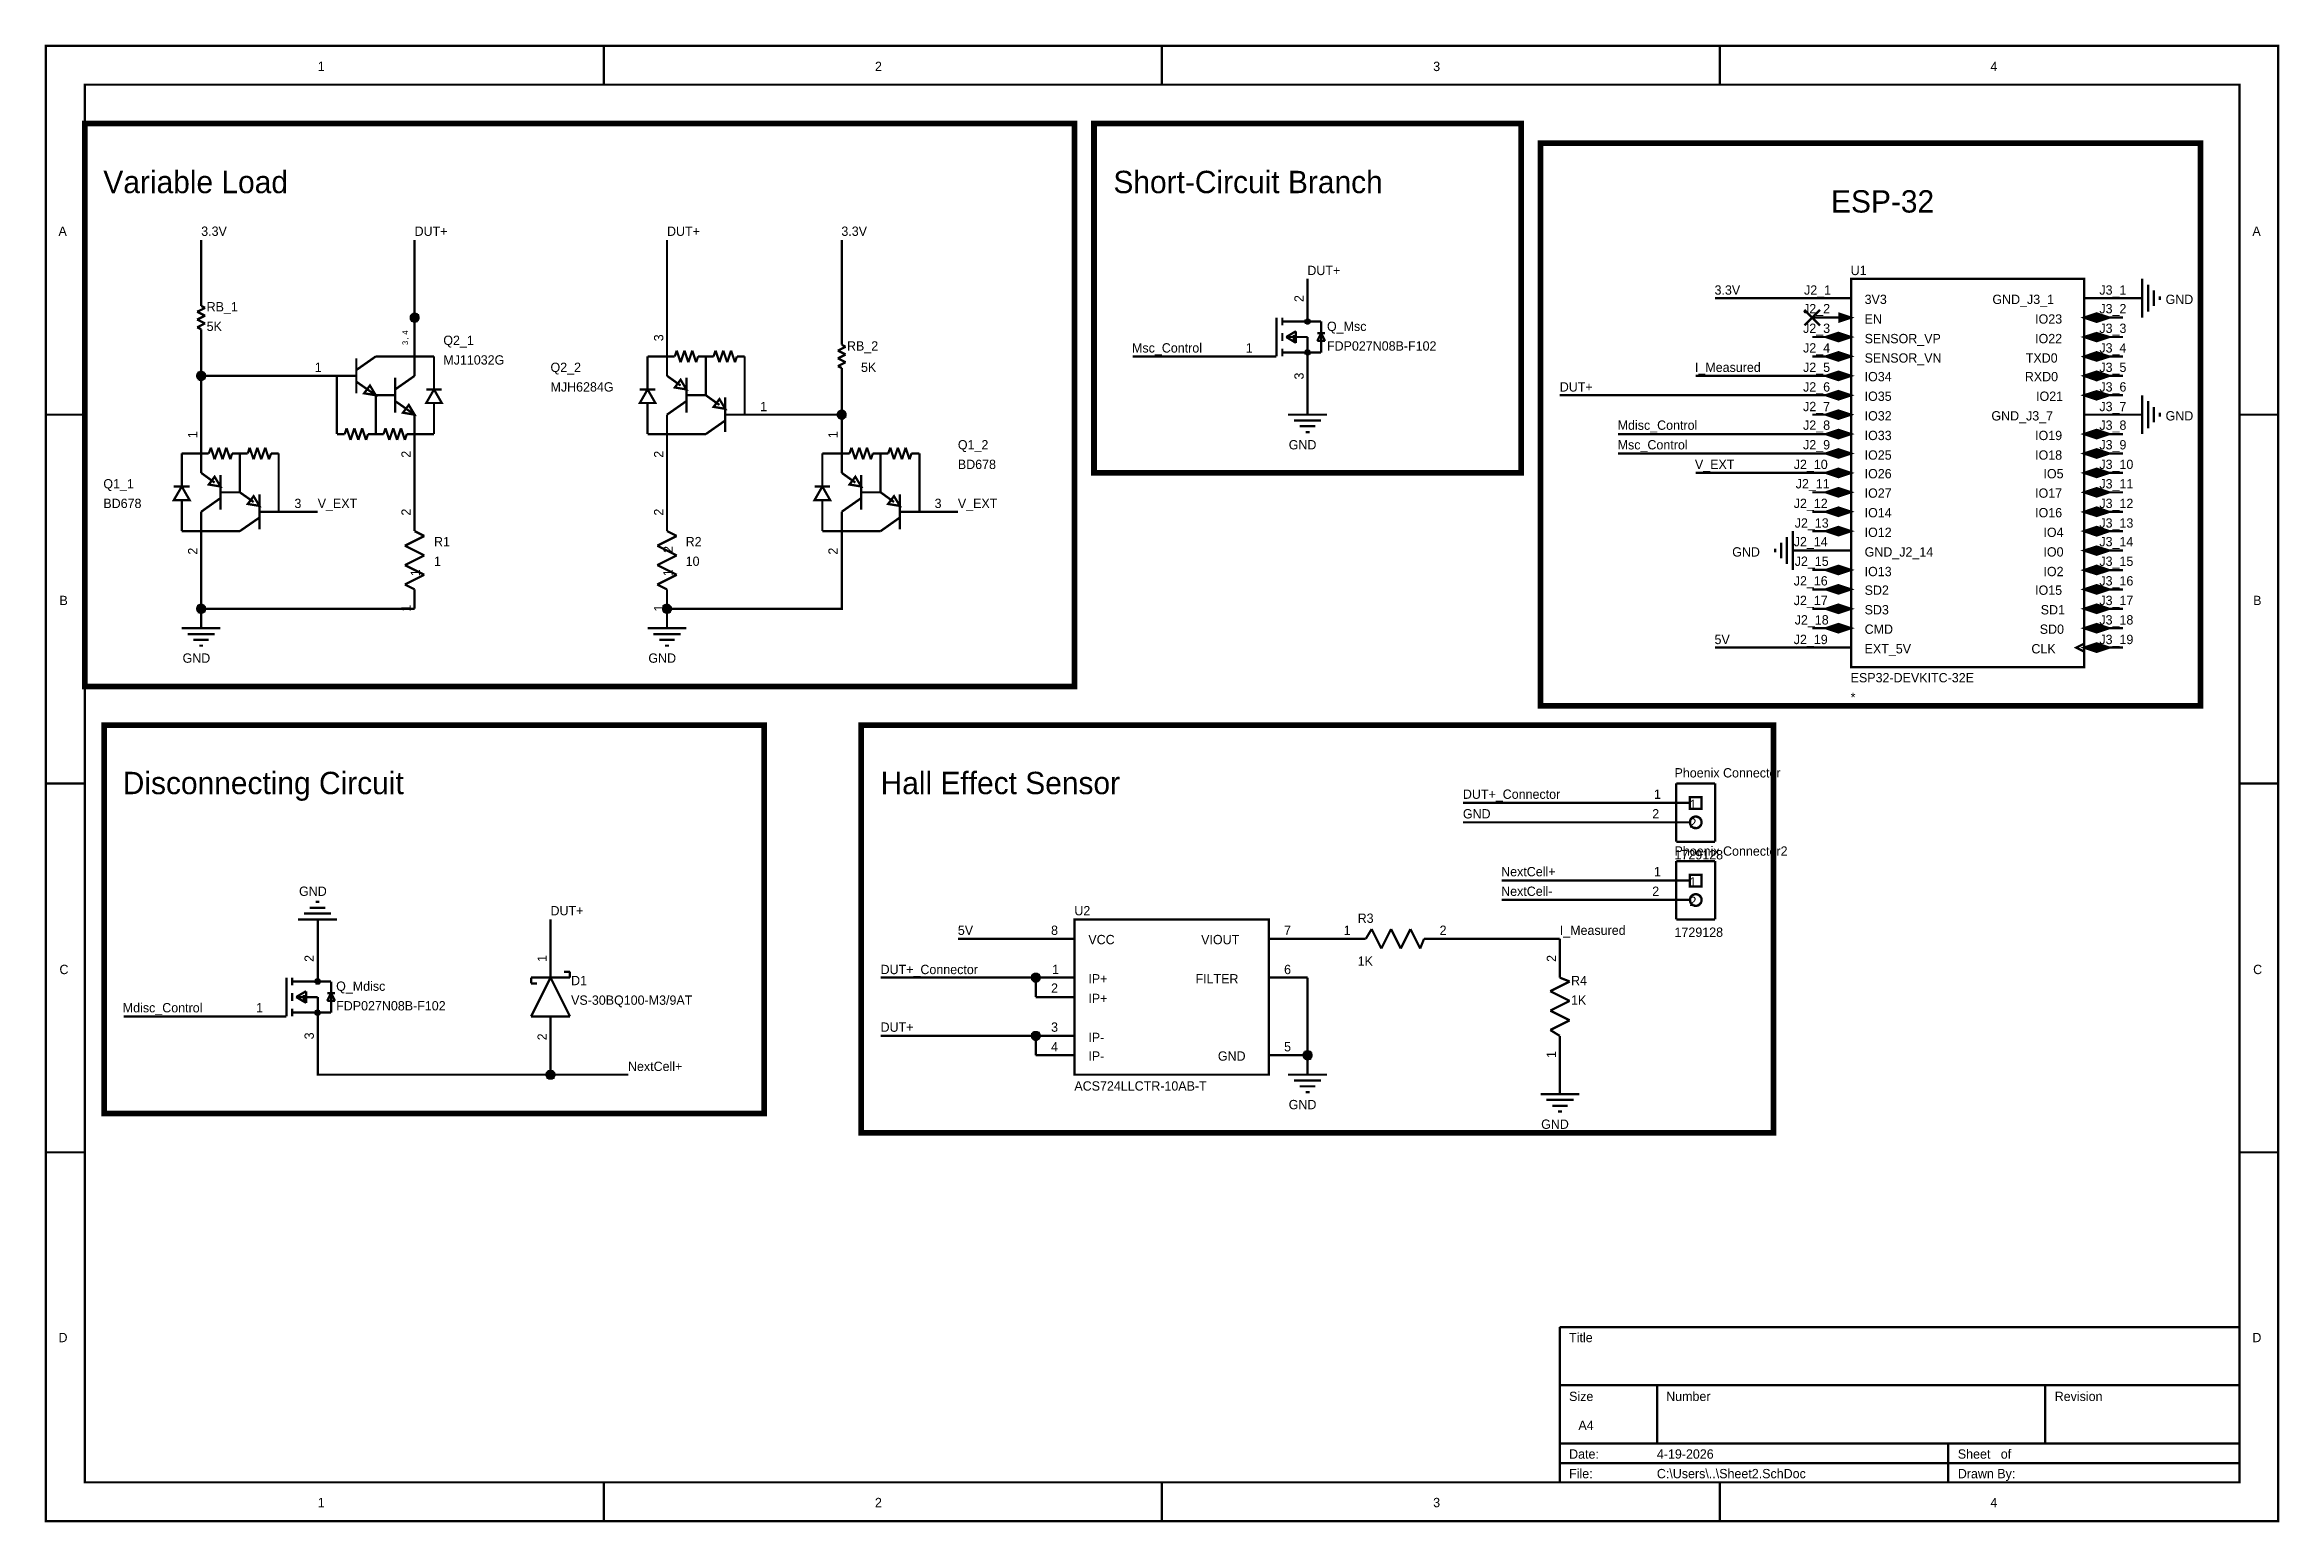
# Model space of a CAD drawing. Header units: inches. Extents: x -11.7 to 11.5, y 0 to 7.6.
# Drawn here: x 0 to 11.5, y -0.01 to 7.61 of the extents above; entities that cross this region are included whole.
import ezdxf

# ---------------------------------------------------------------- set-up
doc = ezdxf.new("R2010")
doc.units = ezdxf.units.IN
doc.header["$MEASUREMENT"] = 0
doc.layers.add('Sheet', color=255, linetype='Continuous')

msp = doc.modelspace()

# ---------------------------------------------------------------- texts
at = {"layer": 'Sheet'}
for s, height, p in [('1', 0.048, (1.402, 7.47)), ('2', 0.048, (4.272, 7.47)), ('3', 0.048, (7.147, 7.47)), ('4', 0.048, (10.017, 7.47)), ('Variable Load', 0.11522, (0.298, 6.841)), ('Short-Circuit Branch', 0.11522, (5.5, 6.841)), ('ESP-32', 0.1152, (9.196, 6.741)), ('A', 0.048, (0.067, 6.621)), ('3.3V', 0.048, (0.802, 6.621)), ('DUT+', 0.048, (1.901, 6.621)), ('DUT+', 0.048, (3.201, 6.621)), ('3.3V', 0.048, (4.099, 6.621)), ('A', 0.048, (11.366, 6.621)), ('DUT+', 0.048, (6.499, 6.419)), ('U1', 0.048, (9.297, 6.419)), ('3.3V', 0.048, (8.596, 6.318)), ('J2_1', 0.048, (9.057, 6.318)), ('J3_1', 0.048, (10.578, 6.318)), ('RB_1', 0.048, (0.83, 6.232)), ('J2_2', 0.048, (9.052, 6.222)), ('3V3', 0.048, (9.369, 6.27)), ('EN', 0.048, (9.369, 6.169)), ('GND_J3_1', 0.048, (10.027, 6.27)), ('IO23', 0.048, (10.247, 6.169)), ('J3_2', 0.048, (10.578, 6.222)), ('GND', 0.048, (10.919, 6.27)), ('5K', 0.048, (0.83, 6.131)), ('Q2_1', 0.048, (2.049, 6.059)), ('Q_Msc', 0.048, (6.6, 6.131)), ('J2_3', 0.048, (9.052, 6.121)), ('SENSOR_VP', 0.048, (9.369, 6.068)), ('IO22', 0.048, (10.247, 6.068)), ('J3_3', 0.048, (10.578, 6.121)), ('MJ11032G', 0.048, (2.049, 5.958)), ('RB_2', 0.048, (4.128, 6.03)), ('Msc_Control', 0.04801, (5.596, 6.02)), ('1', 0.048, (6.182, 6.02)), ('FDP027N08B-F102', 0.04801, (6.6, 6.03)), ('J2_4', 0.048, (9.052, 6.02)), ('SENSOR_VN', 0.048, (9.369, 5.968)), ('TXD0', 0.048, (10.199, 5.968)), ('J3_4', 0.048, (10.578, 6.02)), ('1', 0.048, (1.387, 5.92)), ('Q2_2', 0.048, (2.601, 5.92)), ('5K', 0.048, (4.2, 5.92)), ('I_Measured', 0.048, (8.495, 5.92)), ('J2_5', 0.048, (9.052, 5.92)), ('IO34', 0.048, (9.369, 5.872)), ('RXD0', 0.048, (10.194, 5.872)), ('J3_5', 0.048, (10.578, 5.92)), ('MJH6284G', 0.048, (2.601, 5.819)), ('1', 0.048, (3.681, 5.718)), ('DUT+', 0.048, (7.799, 5.819)), ('J2_6', 0.048, (9.052, 5.819)), ('J2_7', 0.048, (9.052, 5.718)), ('IO35', 0.048, (9.369, 5.771)), ('IO21', 0.048, (10.252, 5.771)), ('J3_6', 0.048, (10.578, 5.819)), ('J3_7', 0.048, (10.578, 5.718)), ('Mdisc_Control', 0.04801, (8.097, 5.622)), ('J2_8', 0.048, (9.052, 5.622)), ('IO32', 0.048, (9.369, 5.67)), ('GND_J3_7', 0.048, (10.022, 5.67)), ('J3_8', 0.048, (10.578, 5.622)), ('GND', 0.048, (10.919, 5.67)), ('Q1_2', 0.048, (4.699, 5.521)), ('GND', 0.048, (6.403, 5.521)), ('Msc_Control', 0.04801, (8.097, 5.521)), ('J2_9', 0.048, (9.052, 5.521)), ('IO33', 0.048, (9.369, 5.569)), ('IO19', 0.048, (10.247, 5.569)), ('J3_9', 0.048, (10.578, 5.521)), ('BD678', 0.048, (4.699, 5.42)), ('V_EXT', 0.048, (8.495, 5.42)), ('J2_10', 0.048, (9.004, 5.42)), ('IO25', 0.048, (9.369, 5.468)), ('IO26', 0.048, (9.369, 5.372)), ('IO18', 0.048, (10.247, 5.468)), ('IO5', 0.048, (10.29, 5.372)), ('J3_10', 0.048, (10.578, 5.42)), ('Q1_1', 0.048, (0.298, 5.32)), ('J2_11', 0.048, (9.014, 5.32)), ('IO27', 0.048, (9.369, 5.272)), ('IO17', 0.048, (10.247, 5.272)), ('J3_11', 0.048, (10.578, 5.32)), ('BD678', 0.048, (0.298, 5.219)), ('3', 0.048, (1.282, 5.219)), ('V_EXT', 0.048, (1.402, 5.219)), ('3', 0.048, (4.579, 5.219)), ('V_EXT', 0.048, (4.699, 5.219)), ('J2_12', 0.048, (9.004, 5.219)), ('IO14', 0.048, (9.369, 5.171)), ('IO16', 0.048, (10.247, 5.171)), ('J3_12', 0.048, (10.578, 5.219)), ('R1', 0.048, (2.001, 5.022)), ('R2', 0.048, (3.297, 5.022)), ('J2_14', 0.048, (9.004, 5.022)), ('J2_13', 0.048, (9.009, 5.118)), ('IO12', 0.048, (9.369, 5.07)), ('IO4', 0.048, (10.29, 5.07)), ('J3_13', 0.048, (10.578, 5.118)), ('J3_14', 0.048, (10.578, 5.022)), ('1', 0.048, (2.001, 4.921)), ('10', 0.048, (3.297, 4.921)), ('GND', 0.048, (8.687, 4.969)), ('J2_15', 0.048, (9.009, 4.921)), ('GND_J2_14', 0.048, (9.369, 4.969)), ('IO0', 0.048, (10.29, 4.969)), ('J3_15', 0.048, (10.578, 4.921)), ('J2_16', 0.048, (9.004, 4.82)), ('IO13', 0.048, (9.369, 4.868)), ('IO2', 0.048, (10.29, 4.868)), ('J3_16', 0.048, (10.578, 4.82)), ('B', 0.048, (0.072, 4.719)), ('J2_17', 0.048, (9.004, 4.719)), ('SD2', 0.048, (9.369, 4.772)), ('SD3', 0.048, (9.369, 4.671)), ('IO15', 0.048, (10.247, 4.772)), ('SD1', 0.048, (10.276, 4.671)), ('J3_17', 0.048, (10.578, 4.719)), ('B', 0.048, (11.37, 4.719)), ('J2_18', 0.048, (9.009, 4.619)), ('CMD', 0.048, (9.369, 4.571)), ('SD0', 0.048, (10.271, 4.571)), ('J3_18', 0.048, (10.578, 4.619)), ('5V', 0.048, (8.596, 4.518)), ('J2_19', 0.048, (9.004, 4.518)), ('EXT_5V', 0.048, (9.369, 4.47)), ('CLK', 0.048, (10.228, 4.47)), ('J3_19', 0.048, (10.578, 4.518)), ('GND', 0.048, (0.706, 4.422)), ('GND', 0.048, (3.105, 4.422)), ('*', 0.048, (9.297, 4.22)), ('ESP32-DEVKITC-32E', 0.04801, (9.297, 4.321)), ('Disconnecting Circuit', 0.11522, (0.398, 3.745)), ('Hall Effect Sensor', 0.11522, (4.301, 3.745)), ('Phoenix Connector', 0.04801, (8.39, 3.831)), ('DUT+_Connector', 0.04801, (7.3, 3.721)), ('1', 0.048, (8.284, 3.721)), ('1', 0.048, (8.467, 3.668)), ('GND', 0.048, (7.3, 3.62)), ('2', 0.048, (8.275, 3.62)), ('2', 0.048, (8.467, 3.572)), ('Phoenix Connector2', 0.04801, (8.39, 3.428)), ('1729128', 0.048, (8.39, 3.409)), ('NextCell+', 0.048, (7.497, 3.322)), ('1', 0.048, (8.284, 3.322)), ('GND', 0.048, (1.306, 3.221)), ('NextCell-', 0.048, (7.497, 3.221)), ('2', 0.048, (8.275, 3.221)), ('1', 0.048, (8.467, 3.269)), ('DUT+', 0.048, (2.601, 3.121)), ('U2', 0.048, (5.299, 3.121)), ('R3', 0.048, (6.758, 3.082)), ('2', 0.048, (8.467, 3.169)), ('5V', 0.048, (4.699, 3.02)), ('8', 0.048, (5.179, 3.02)), ('VCC', 0.048, (5.371, 2.972)), ('VIOUT', 0.048, (5.952, 2.972)), ('7', 0.048, (6.379, 3.02)), ('1', 0.048, (6.686, 3.02)), ('2', 0.048, (7.18, 3.02)), ('I_Measured', 0.048, (7.799, 3.02)), ('1729128', 0.048, (8.39, 3.01)), ('1K', 0.048, (6.758, 2.861)), ('C', 0.048, (0.072, 2.818)), ('Q_Mdisc', 0.048, (1.497, 2.732)), ('D1', 0.048, (2.707, 2.761)), ('DUT+_Connector', 0.04801, (4.301, 2.818)), ('2', 0.048, (5.179, 2.722)), ('1', 0.048, (5.184, 2.818)), ('IP+', 0.048, (5.371, 2.77)), ('FILTER', 0.048, (5.923, 2.77)), ('6', 0.048, (6.379, 2.818)), ('R4', 0.048, (7.857, 2.761)), ('C', 0.048, (11.37, 2.818)), ('Mdisc_Control', 0.04801, (0.398, 2.621)), ('1', 0.048, (1.085, 2.621)), ('FDP027N08B-F102', 0.04801, (1.497, 2.631)), ('VS-30BQ100-M3/9AT', 0.04801, (2.707, 2.66)), ('IP+', 0.048, (5.371, 2.669)), ('1K', 0.048, (7.857, 2.66)), ('DUT+', 0.048, (4.301, 2.521)), ('3', 0.048, (5.179, 2.521)), ('4', 0.048, (5.179, 2.42)), ('IP-', 0.048, (5.371, 2.468)), ('IP-', 0.048, (5.371, 2.372)), ('GND', 0.048, (6.038, 2.372)), ('5', 0.048, (6.379, 2.42)), ('NextCell+', 0.048, (3, 2.319)), ('ACS724LLCTR-10AB-T', 0.04801, (5.299, 2.218)), ('GND', 0.048, (6.403, 2.122)), ('GND', 0.048, (7.703, 2.021)), ('D', 0.048, (0.067, 0.922)), ('Title', 0.048, (7.847, 0.922)), ('D', 0.048, (11.366, 0.922)), ('Size', 0.048, (7.847, 0.619)), ('Number', 0.048, (8.347, 0.619)), ('Revision', 0.048, (10.348, 0.619)), ('A4', 0.048, (7.895, 0.47)), ('Date:', 0.048, (7.847, 0.322)), ('4-19-2026', 0.048, (8.299, 0.322)), ('Sheet   of', 0.048, (9.849, 0.322)), ('File:', 0.048, (7.847, 0.221)), ('C:\\Users\\..\\Sheet2.SchDoc', 0.04801, (8.299, 0.221)), ('Drawn By:', 0.048, (9.849, 0.221)), ('1', 0.048, (1.402, 0.072)), ('2', 0.048, (4.272, 0.072)), ('3', 0.048, (7.147, 0.072)), ('4', 0.048, (10.017, 0.072))]:
    msp.add_text(s, height=height, dxfattribs=at).set_placement(p)
for s, height, p in [('2', 0.048, (6.48, 6.28)), ('4', 0.0288, (1.867, 6.112)), ('3', 0.048, (3.182, 6.078)), ('3', 0.0288, (1.867, 6.059)), (',', 0.0288, (1.867, 6.088)), ('3', 0.048, (6.48, 5.881)), ('1', 0.048, (0.782, 5.579)), ('1', 0.048, (4.08, 5.579)), ('2', 0.048, (1.881, 5.478)), ('2', 0.048, (3.182, 5.478)), ('2', 0.048, (1.881, 5.18)), ('2', 0.048, (3.182, 5.18)), ('2', 0.048, (0.782, 4.979)), ('2', 0.048, (3.23, 4.988)), ('2', 0.048, (4.08, 4.979)), ('1', 0.048, (1.929, 4.868)), ('1', 0.048, (3.23, 4.868)), ('1', 0.048, (1.881, 4.686)), ('1', 0.048, (3.182, 4.686)), ('2', 0.048, (1.382, 2.881)), ('1', 0.048, (2.582, 2.881)), ('2', 0.048, (7.78, 2.881)), ('3', 0.048, (1.382, 2.482)), ('2', 0.048, (2.582, 2.477)), ('1', 0.048, (7.78, 2.386))]:
    msp.add_text(s, height=height, rotation=90, dxfattribs=at).set_placement(p)

# ---------------------------------------------------------------- linework, layer by layer
at = {"layer": 'Sheet'}
for points in [[(0.002, 7.6, 0.0118, 0.0118, 0), (11.499, 7.6, 0.0118, 0.0118, 0), (11.499, 0, 0.0118, 0.0118, 0), (0.002, 0, 0.0118, 0.0118, 0), (0.002, 7.6, 0.0118, 0.0118, 0)], [(0.002, 7.6, 0.0039, 0.0039, 0), (0.002, 0, 0.0039, 0.0039, 0), (11.499, 0, 0.0039, 0.0039, 0), (11.499, 7.6, 0.0039, 0.0039, 0), (0.002, 7.6, 0.0039, 0.0039, 0), (0.002, 7.6, 0.0039, 0.0039, 0)], [(0.202, 7.4, 0.0118, 0.0118, 0), (11.299, 7.4, 0.0118, 0.0118, 0), (11.299, 0.2, 0.0118, 0.0118, 0), (0.202, 0.2, 0.0118, 0.0118, 0), (0.202, 7.4, 0.0118, 0.0118, 0)], [(0.202, 7.4, 0.0039, 0.0039, 0), (0.202, 0.2, 0.0039, 0.0039, 0), (11.299, 0.2, 0.0039, 0.0039, 0), (11.299, 7.4, 0.0039, 0.0039, 0), (0.202, 7.4, 0.0039, 0.0039, 0), (0.202, 7.4, 0.0039, 0.0039, 0)], [(0.202, 7.2, 0.0295, 0.0295, 0), (5.3, 7.2, 0.0295, 0.0295, 0), (5.3, 4.3, 0.0295, 0.0295, 0), (0.202, 4.3, 0.0295, 0.0295, 0), (0.202, 7.2, 0.0295, 0.0295, 0)], [(5.4, 7.2, 0.0295, 0.0295, 0), (7.6, 7.2, 0.0295, 0.0295, 0), (7.6, 5.4, 0.0295, 0.0295, 0), (5.4, 5.4, 0.0295, 0.0295, 0), (5.4, 7.2, 0.0295, 0.0295, 0)], [(7.7, 7.099, 0.0295, 0.0295, 0), (11.099, 7.099, 0.0295, 0.0295, 0), (11.099, 4.2, 0.0295, 0.0295, 0), (7.7, 4.2, 0.0295, 0.0295, 0), (7.7, 7.099, 0.0295, 0.0295, 0)], [(9.299, 6.4, 0.0118, 0.0118, 0), (10.499, 6.4, 0.0118, 0.0118, 0), (10.499, 4.4, 0.0118, 0.0118, 0), (9.299, 4.4, 0.0118, 0.0118, 0), (9.299, 6.4, 0.0118, 0.0118, 0)], [(9.299, 6.4, 0.0039, 0.0039, 0), (9.299, 4.4, 0.0039, 0.0039, 0), (10.499, 4.4, 0.0039, 0.0039, 0), (10.499, 6.4, 0.0039, 0.0039, 0), (9.299, 6.4, 0.0039, 0.0039, 0), (9.299, 6.4, 0.0039, 0.0039, 0)], [(1.89, 6.2, 0.02, 0.02, 1), (1.91, 6.2, 0.02, 0.02, 1)], [(9.239, 6.22, 0.0118, 0.0118, 0), (9.299, 6.2, 0.0118, 0.0118, 0), (9.239, 6.18, 0.0118, 0.0118, 0), (9.239, 6.22, 0.0118, 0.0118, 0)], [(9.239, 6.22, 0.0039, 0.0039, 0), (9.299, 6.2, 0.0039, 0.0039, 0), (9.239, 6.18, 0.0039, 0.0039, 0), (9.239, 6.22, 0.0039, 0.0039, 0)], [(10.559, 6.22, 0.0118, 0.0118, 0), (10.499, 6.2, 0.0118, 0.0118, 0), (10.559, 6.18, 0.0118, 0.0118, 0), (10.559, 6.22, 0.0118, 0.0118, 0)], [(10.559, 6.22, 0.0039, 0.0039, 0), (10.499, 6.2, 0.0039, 0.0039, 0), (10.559, 6.18, 0.0039, 0.0039, 0), (10.559, 6.22, 0.0039, 0.0039, 0)], [(10.569, 6.22, 0.0118, 0.0118, 0), (10.569, 6.18, 0.0118, 0.0118, 0), (10.629, 6.2, 0.0118, 0.0118, 0), (10.569, 6.22, 0.0118, 0.0118, 0)], [(10.569, 6.22, 0.0039, 0.0039, 0), (10.569, 6.18, 0.0039, 0.0039, 0), (10.629, 6.2, 0.0039, 0.0039, 0), (10.569, 6.22, 0.0039, 0.0039, 0)], [(9.229, 6.12, 0.0118, 0.0118, 0), (9.229, 6.08, 0.0118, 0.0118, 0), (9.169, 6.1, 0.0118, 0.0118, 0), (9.229, 6.12, 0.0118, 0.0118, 0)], [(9.229, 6.12, 0.0039, 0.0039, 0), (9.229, 6.08, 0.0039, 0.0039, 0), (9.169, 6.1, 0.0039, 0.0039, 0), (9.229, 6.12, 0.0039, 0.0039, 0)], [(9.239, 6.12, 0.0118, 0.0118, 0), (9.299, 6.1, 0.0118, 0.0118, 0), (9.239, 6.08, 0.0118, 0.0118, 0), (9.239, 6.12, 0.0118, 0.0118, 0)], [(9.239, 6.12, 0.0039, 0.0039, 0), (9.299, 6.1, 0.0039, 0.0039, 0), (9.239, 6.08, 0.0039, 0.0039, 0), (9.239, 6.12, 0.0039, 0.0039, 0)], [(10.559, 6.119, 0.0118, 0.0118, 0), (10.499, 6.1, 0.0118, 0.0118, 0), (10.559, 6.08, 0.0118, 0.0118, 0), (10.559, 6.119, 0.0118, 0.0118, 0)], [(10.559, 6.119, 0.0039, 0.0039, 0), (10.499, 6.1, 0.0039, 0.0039, 0), (10.559, 6.08, 0.0039, 0.0039, 0), (10.559, 6.119, 0.0039, 0.0039, 0)], [(10.569, 6.119, 0.0118, 0.0118, 0), (10.569, 6.08, 0.0118, 0.0118, 0), (10.629, 6.1, 0.0118, 0.0118, 0), (10.569, 6.119, 0.0118, 0.0118, 0)], [(10.569, 6.119, 0.0039, 0.0039, 0), (10.569, 6.08, 0.0039, 0.0039, 0), (10.629, 6.1, 0.0039, 0.0039, 0), (10.569, 6.119, 0.0039, 0.0039, 0)], [(9.229, 6.02, 0.0118, 0.0118, 0), (9.229, 5.98, 0.0118, 0.0118, 0), (9.169, 6, 0.0118, 0.0118, 0), (9.229, 6.02, 0.0118, 0.0118, 0)], [(9.229, 6.02, 0.0039, 0.0039, 0), (9.229, 5.98, 0.0039, 0.0039, 0), (9.169, 6, 0.0039, 0.0039, 0), (9.229, 6.02, 0.0039, 0.0039, 0)], [(9.239, 6.02, 0.0118, 0.0118, 0), (9.299, 6, 0.0118, 0.0118, 0), (9.239, 5.98, 0.0118, 0.0118, 0), (9.239, 6.02, 0.0118, 0.0118, 0)], [(9.239, 6.02, 0.0039, 0.0039, 0), (9.299, 6, 0.0039, 0.0039, 0), (9.239, 5.98, 0.0039, 0.0039, 0), (9.239, 6.02, 0.0039, 0.0039, 0)], [(10.559, 6.02, 0.0118, 0.0118, 0), (10.499, 5.999, 0.0118, 0.0118, 0), (10.559, 5.98, 0.0118, 0.0118, 0), (10.559, 6.02, 0.0118, 0.0118, 0)], [(10.559, 6.02, 0.0039, 0.0039, 0), (10.499, 5.999, 0.0039, 0.0039, 0), (10.559, 5.98, 0.0039, 0.0039, 0), (10.559, 6.02, 0.0039, 0.0039, 0)], [(10.569, 6.02, 0.0118, 0.0118, 0), (10.569, 5.98, 0.0118, 0.0118, 0), (10.629, 5.999, 0.0118, 0.0118, 0), (10.569, 6.02, 0.0118, 0.0118, 0)], [(10.569, 6.02, 0.0039, 0.0039, 0), (10.569, 5.98, 0.0039, 0.0039, 0), (10.629, 5.999, 0.0039, 0.0039, 0), (10.569, 6.02, 0.0039, 0.0039, 0)], [(0.79, 5.9, 0.02, 0.02, 1), (0.81, 5.9, 0.02, 0.02, 1)], [(3.301, 5.83, 0.0118, 0.0118, 0), (3.241, 5.84, 0.0118, 0.0118, 0), (3.271, 5.88, 0.0118, 0.0118, 0), (3.301, 5.83, 0.0118, 0.0118, 0)], [(3.301, 5.83, 0.0039, 0.0039, 0), (3.241, 5.84, 0.0039, 0.0039, 0), (3.271, 5.88, 0.0039, 0.0039, 0), (3.301, 5.83, 0.0039, 0.0039, 0)], [(9.229, 5.92, 0.0118, 0.0118, 0), (9.229, 5.88, 0.0118, 0.0118, 0), (9.169, 5.9, 0.0118, 0.0118, 0), (9.229, 5.92, 0.0118, 0.0118, 0)], [(9.229, 5.92, 0.0039, 0.0039, 0), (9.229, 5.88, 0.0039, 0.0039, 0), (9.169, 5.9, 0.0039, 0.0039, 0), (9.229, 5.92, 0.0039, 0.0039, 0)], [(9.239, 5.92, 0.0118, 0.0118, 0), (9.299, 5.9, 0.0118, 0.0118, 0), (9.239, 5.88, 0.0118, 0.0118, 0), (9.239, 5.92, 0.0118, 0.0118, 0)], [(9.239, 5.92, 0.0039, 0.0039, 0), (9.299, 5.9, 0.0039, 0.0039, 0), (9.239, 5.88, 0.0039, 0.0039, 0), (9.239, 5.92, 0.0039, 0.0039, 0)], [(10.559, 5.92, 0.0118, 0.0118, 0), (10.499, 5.9, 0.0118, 0.0118, 0), (10.559, 5.879, 0.0118, 0.0118, 0), (10.559, 5.92, 0.0118, 0.0118, 0)], [(10.559, 5.92, 0.0039, 0.0039, 0), (10.499, 5.9, 0.0039, 0.0039, 0), (10.559, 5.879, 0.0039, 0.0039, 0), (10.559, 5.92, 0.0039, 0.0039, 0)], [(10.569, 5.92, 0.0118, 0.0118, 0), (10.569, 5.879, 0.0118, 0.0118, 0), (10.629, 5.9, 0.0118, 0.0118, 0), (10.569, 5.92, 0.0118, 0.0118, 0)], [(10.569, 5.92, 0.0039, 0.0039, 0), (10.569, 5.879, 0.0039, 0.0039, 0), (10.629, 5.9, 0.0039, 0.0039, 0), (10.569, 5.92, 0.0039, 0.0039, 0)], [(1.701, 5.8, 0.0118, 0.0118, 0), (1.671, 5.85, 0.0118, 0.0118, 0), (1.641, 5.81, 0.0118, 0.0118, 0), (1.701, 5.8, 0.0118, 0.0118, 0)], [(1.701, 5.8, 0.0039, 0.0039, 0), (1.671, 5.85, 0.0039, 0.0039, 0), (1.641, 5.81, 0.0039, 0.0039, 0), (1.701, 5.8, 0.0039, 0.0039, 0)], [(1.901, 5.7, 0.0118, 0.0118, 0), (1.871, 5.75, 0.0118, 0.0118, 0), (1.841, 5.71, 0.0118, 0.0118, 0), (1.901, 5.7, 0.0118, 0.0118, 0)], [(2.001, 5.83, 0.0118, 0.0118, 0), (1.961, 5.76, 0.0118, 0.0118, 0), (2.041, 5.76, 0.0118, 0.0118, 0), (2.001, 5.83, 0.0118, 0.0118, 0)], [(2.001, 5.83, 0.0039, 0.0039, 0), (1.961, 5.76, 0.0039, 0.0039, 0), (2.041, 5.76, 0.0039, 0.0039, 0), (2.001, 5.83, 0.0039, 0.0039, 0)], [(3.101, 5.83, 0.0118, 0.0118, 0), (3.061, 5.76, 0.0118, 0.0118, 0), (3.141, 5.76, 0.0118, 0.0118, 0), (3.101, 5.83, 0.0118, 0.0118, 0)], [(3.101, 5.83, 0.0039, 0.0039, 0), (3.061, 5.76, 0.0039, 0.0039, 0), (3.141, 5.76, 0.0039, 0.0039, 0), (3.101, 5.83, 0.0039, 0.0039, 0)], [(3.501, 5.73, 0.0118, 0.0118, 0), (3.441, 5.74, 0.0118, 0.0118, 0), (3.471, 5.78, 0.0118, 0.0118, 0), (3.501, 5.73, 0.0118, 0.0118, 0)], [(3.501, 5.73, 0.0039, 0.0039, 0), (3.441, 5.74, 0.0039, 0.0039, 0), (3.471, 5.78, 0.0039, 0.0039, 0), (3.501, 5.73, 0.0039, 0.0039, 0)], [(9.229, 5.82, 0.0118, 0.0118, 0), (9.229, 5.78, 0.0118, 0.0118, 0), (9.169, 5.8, 0.0118, 0.0118, 0), (9.229, 5.82, 0.0118, 0.0118, 0)], [(9.229, 5.82, 0.0039, 0.0039, 0), (9.229, 5.78, 0.0039, 0.0039, 0), (9.169, 5.8, 0.0039, 0.0039, 0), (9.229, 5.82, 0.0039, 0.0039, 0)], [(9.239, 5.82, 0.0118, 0.0118, 0), (9.299, 5.8, 0.0118, 0.0118, 0), (9.239, 5.78, 0.0118, 0.0118, 0), (9.239, 5.82, 0.0118, 0.0118, 0)], [(9.239, 5.82, 0.0039, 0.0039, 0), (9.299, 5.8, 0.0039, 0.0039, 0), (9.239, 5.78, 0.0039, 0.0039, 0), (9.239, 5.82, 0.0039, 0.0039, 0)], [(10.559, 5.819, 0.0118, 0.0118, 0), (10.499, 5.8, 0.0118, 0.0118, 0), (10.559, 5.78, 0.0118, 0.0118, 0), (10.559, 5.819, 0.0118, 0.0118, 0)], [(10.559, 5.819, 0.0039, 0.0039, 0), (10.499, 5.8, 0.0039, 0.0039, 0), (10.559, 5.78, 0.0039, 0.0039, 0), (10.559, 5.819, 0.0039, 0.0039, 0)], [(10.569, 5.819, 0.0118, 0.0118, 0), (10.569, 5.78, 0.0118, 0.0118, 0), (10.629, 5.8, 0.0118, 0.0118, 0), (10.569, 5.819, 0.0118, 0.0118, 0)], [(10.569, 5.819, 0.0039, 0.0039, 0), (10.569, 5.78, 0.0039, 0.0039, 0), (10.629, 5.8, 0.0039, 0.0039, 0), (10.569, 5.819, 0.0039, 0.0039, 0)], [(1.901, 5.7, 0.0039, 0.0039, 0), (1.871, 5.75, 0.0039, 0.0039, 0), (1.841, 5.71, 0.0039, 0.0039, 0), (1.901, 5.7, 0.0039, 0.0039, 0)], [(4.09, 5.7, 0.02, 0.02, 1), (4.11, 5.7, 0.02, 0.02, 1)], [(9.229, 5.72, 0.0118, 0.0118, 0), (9.229, 5.68, 0.0118, 0.0118, 0), (9.169, 5.7, 0.0118, 0.0118, 0), (9.229, 5.72, 0.0118, 0.0118, 0)], [(9.229, 5.72, 0.0039, 0.0039, 0), (9.229, 5.68, 0.0039, 0.0039, 0), (9.169, 5.7, 0.0039, 0.0039, 0), (9.229, 5.72, 0.0039, 0.0039, 0)], [(9.239, 5.72, 0.0118, 0.0118, 0), (9.299, 5.7, 0.0118, 0.0118, 0), (9.239, 5.68, 0.0118, 0.0118, 0), (9.239, 5.72, 0.0118, 0.0118, 0)], [(9.239, 5.72, 0.0039, 0.0039, 0), (9.299, 5.7, 0.0039, 0.0039, 0), (9.239, 5.68, 0.0039, 0.0039, 0), (9.239, 5.72, 0.0039, 0.0039, 0)], [(9.229, 5.62, 0.0118, 0.0118, 0), (9.229, 5.58, 0.0118, 0.0118, 0), (9.169, 5.6, 0.0118, 0.0118, 0), (9.229, 5.62, 0.0118, 0.0118, 0)], [(9.229, 5.52, 0.0118, 0.0118, 0), (9.229, 5.48, 0.0118, 0.0118, 0), (9.169, 5.5, 0.0118, 0.0118, 0), (9.229, 5.52, 0.0118, 0.0118, 0)], [(9.229, 5.62, 0.0039, 0.0039, 0), (9.229, 5.58, 0.0039, 0.0039, 0), (9.169, 5.6, 0.0039, 0.0039, 0), (9.229, 5.62, 0.0039, 0.0039, 0)], [(9.239, 5.62, 0.0118, 0.0118, 0), (9.299, 5.6, 0.0118, 0.0118, 0), (9.239, 5.58, 0.0118, 0.0118, 0), (9.239, 5.62, 0.0118, 0.0118, 0)], [(9.239, 5.52, 0.0118, 0.0118, 0), (9.299, 5.5, 0.0118, 0.0118, 0), (9.239, 5.48, 0.0118, 0.0118, 0), (9.239, 5.52, 0.0118, 0.0118, 0)], [(9.239, 5.62, 0.0039, 0.0039, 0), (9.299, 5.6, 0.0039, 0.0039, 0), (9.239, 5.58, 0.0039, 0.0039, 0), (9.239, 5.62, 0.0039, 0.0039, 0)], [(10.559, 5.62, 0.0118, 0.0118, 0), (10.499, 5.6, 0.0118, 0.0118, 0), (10.559, 5.58, 0.0118, 0.0118, 0), (10.559, 5.62, 0.0118, 0.0118, 0)], [(10.559, 5.52, 0.0118, 0.0118, 0), (10.499, 5.5, 0.0118, 0.0118, 0), (10.559, 5.48, 0.0118, 0.0118, 0), (10.559, 5.52, 0.0118, 0.0118, 0)], [(10.559, 5.62, 0.0039, 0.0039, 0), (10.499, 5.6, 0.0039, 0.0039, 0), (10.559, 5.58, 0.0039, 0.0039, 0), (10.559, 5.62, 0.0039, 0.0039, 0)], [(10.569, 5.62, 0.0118, 0.0118, 0), (10.569, 5.58, 0.0118, 0.0118, 0), (10.629, 5.6, 0.0118, 0.0118, 0), (10.569, 5.62, 0.0118, 0.0118, 0)], [(10.569, 5.52, 0.0118, 0.0118, 0), (10.569, 5.48, 0.0118, 0.0118, 0), (10.629, 5.5, 0.0118, 0.0118, 0), (10.569, 5.52, 0.0118, 0.0118, 0)], [(10.569, 5.62, 0.0039, 0.0039, 0), (10.569, 5.58, 0.0039, 0.0039, 0), (10.629, 5.6, 0.0039, 0.0039, 0), (10.569, 5.62, 0.0039, 0.0039, 0)], [(9.229, 5.42, 0.0118, 0.0118, 0), (9.229, 5.38, 0.0118, 0.0118, 0), (9.169, 5.4, 0.0118, 0.0118, 0), (9.229, 5.42, 0.0118, 0.0118, 0)], [(9.229, 5.52, 0.0039, 0.0039, 0), (9.229, 5.48, 0.0039, 0.0039, 0), (9.169, 5.5, 0.0039, 0.0039, 0), (9.229, 5.52, 0.0039, 0.0039, 0)], [(9.229, 5.42, 0.0039, 0.0039, 0), (9.229, 5.38, 0.0039, 0.0039, 0), (9.169, 5.4, 0.0039, 0.0039, 0), (9.229, 5.42, 0.0039, 0.0039, 0)], [(9.239, 5.42, 0.0118, 0.0118, 0), (9.299, 5.4, 0.0118, 0.0118, 0), (9.239, 5.38, 0.0118, 0.0118, 0), (9.239, 5.42, 0.0118, 0.0118, 0)], [(9.239, 5.52, 0.0039, 0.0039, 0), (9.299, 5.5, 0.0039, 0.0039, 0), (9.239, 5.48, 0.0039, 0.0039, 0), (9.239, 5.52, 0.0039, 0.0039, 0)], [(9.239, 5.42, 0.0039, 0.0039, 0), (9.299, 5.4, 0.0039, 0.0039, 0), (9.239, 5.38, 0.0039, 0.0039, 0), (9.239, 5.42, 0.0039, 0.0039, 0)], [(10.559, 5.42, 0.0118, 0.0118, 0), (10.499, 5.4, 0.0118, 0.0118, 0), (10.559, 5.38, 0.0118, 0.0118, 0), (10.559, 5.42, 0.0118, 0.0118, 0)], [(10.559, 5.52, 0.0039, 0.0039, 0), (10.499, 5.5, 0.0039, 0.0039, 0), (10.559, 5.48, 0.0039, 0.0039, 0), (10.559, 5.52, 0.0039, 0.0039, 0)], [(10.559, 5.42, 0.0039, 0.0039, 0), (10.499, 5.4, 0.0039, 0.0039, 0), (10.559, 5.38, 0.0039, 0.0039, 0), (10.559, 5.42, 0.0039, 0.0039, 0)], [(10.569, 5.42, 0.0118, 0.0118, 0), (10.569, 5.38, 0.0118, 0.0118, 0), (10.629, 5.4, 0.0118, 0.0118, 0), (10.569, 5.42, 0.0118, 0.0118, 0)], [(10.569, 5.52, 0.0039, 0.0039, 0), (10.569, 5.48, 0.0039, 0.0039, 0), (10.629, 5.5, 0.0039, 0.0039, 0), (10.569, 5.52, 0.0039, 0.0039, 0)], [(10.569, 5.42, 0.0039, 0.0039, 0), (10.569, 5.38, 0.0039, 0.0039, 0), (10.629, 5.4, 0.0039, 0.0039, 0), (10.569, 5.42, 0.0039, 0.0039, 0)], [(0.702, 5.33, 0.0118, 0.0118, 0), (0.661, 5.26, 0.0118, 0.0118, 0), (0.742, 5.26, 0.0118, 0.0118, 0), (0.702, 5.33, 0.0118, 0.0118, 0)], [(0.702, 5.33, 0.0039, 0.0039, 0), (0.661, 5.26, 0.0039, 0.0039, 0), (0.742, 5.26, 0.0039, 0.0039, 0), (0.702, 5.33, 0.0039, 0.0039, 0)], [(0.901, 5.33, 0.0118, 0.0118, 0), (0.841, 5.34, 0.0118, 0.0118, 0), (0.871, 5.38, 0.0118, 0.0118, 0), (0.901, 5.33, 0.0118, 0.0118, 0)], [(0.901, 5.33, 0.0039, 0.0039, 0), (0.841, 5.34, 0.0039, 0.0039, 0), (0.871, 5.38, 0.0039, 0.0039, 0), (0.901, 5.33, 0.0039, 0.0039, 0)], [(4.001, 5.33, 0.0118, 0.0118, 0), (3.961, 5.26, 0.0118, 0.0118, 0), (4.041, 5.26, 0.0118, 0.0118, 0), (4.001, 5.33, 0.0118, 0.0118, 0)], [(4.001, 5.33, 0.0039, 0.0039, 0), (3.961, 5.26, 0.0039, 0.0039, 0), (4.041, 5.26, 0.0039, 0.0039, 0), (4.001, 5.33, 0.0039, 0.0039, 0)], [(4.201, 5.33, 0.0118, 0.0118, 0), (4.141, 5.34, 0.0118, 0.0118, 0), (4.171, 5.38, 0.0118, 0.0118, 0), (4.201, 5.33, 0.0118, 0.0118, 0)], [(4.201, 5.33, 0.0039, 0.0039, 0), (4.141, 5.34, 0.0039, 0.0039, 0), (4.171, 5.38, 0.0039, 0.0039, 0), (4.201, 5.33, 0.0039, 0.0039, 0)], [(9.229, 5.32, 0.0118, 0.0118, 0), (9.229, 5.28, 0.0118, 0.0118, 0), (9.169, 5.3, 0.0118, 0.0118, 0), (9.229, 5.32, 0.0118, 0.0118, 0)], [(9.229, 5.32, 0.0039, 0.0039, 0), (9.229, 5.28, 0.0039, 0.0039, 0), (9.169, 5.3, 0.0039, 0.0039, 0), (9.229, 5.32, 0.0039, 0.0039, 0)], [(9.239, 5.32, 0.0118, 0.0118, 0), (9.299, 5.3, 0.0118, 0.0118, 0), (9.239, 5.28, 0.0118, 0.0118, 0), (9.239, 5.32, 0.0118, 0.0118, 0)], [(9.239, 5.32, 0.0039, 0.0039, 0), (9.299, 5.3, 0.0039, 0.0039, 0), (9.239, 5.28, 0.0039, 0.0039, 0), (9.239, 5.32, 0.0039, 0.0039, 0)], [(10.559, 5.32, 0.0118, 0.0118, 0), (10.499, 5.3, 0.0118, 0.0118, 0), (10.559, 5.28, 0.0118, 0.0118, 0), (10.559, 5.32, 0.0118, 0.0118, 0)], [(10.559, 5.32, 0.0039, 0.0039, 0), (10.499, 5.3, 0.0039, 0.0039, 0), (10.559, 5.28, 0.0039, 0.0039, 0), (10.559, 5.32, 0.0039, 0.0039, 0)], [(10.569, 5.32, 0.0118, 0.0118, 0), (10.569, 5.28, 0.0118, 0.0118, 0), (10.629, 5.3, 0.0118, 0.0118, 0), (10.569, 5.32, 0.0118, 0.0118, 0)], [(10.569, 5.32, 0.0039, 0.0039, 0), (10.569, 5.28, 0.0039, 0.0039, 0), (10.629, 5.3, 0.0039, 0.0039, 0), (10.569, 5.32, 0.0039, 0.0039, 0)], [(1.102, 5.23, 0.0118, 0.0118, 0), (1.042, 5.24, 0.0118, 0.0118, 0), (1.072, 5.28, 0.0118, 0.0118, 0), (1.102, 5.23, 0.0118, 0.0118, 0)], [(1.102, 5.23, 0.0039, 0.0039, 0), (1.042, 5.24, 0.0039, 0.0039, 0), (1.072, 5.28, 0.0039, 0.0039, 0), (1.102, 5.23, 0.0039, 0.0039, 0)], [(4.4, 5.23, 0.0118, 0.0118, 0), (4.34, 5.24, 0.0118, 0.0118, 0), (4.37, 5.28, 0.0118, 0.0118, 0), (4.4, 5.23, 0.0118, 0.0118, 0)], [(4.4, 5.23, 0.0039, 0.0039, 0), (4.34, 5.24, 0.0039, 0.0039, 0), (4.37, 5.28, 0.0039, 0.0039, 0), (4.4, 5.23, 0.0039, 0.0039, 0)], [(9.229, 5.22, 0.0118, 0.0118, 0), (9.229, 5.18, 0.0118, 0.0118, 0), (9.169, 5.2, 0.0118, 0.0118, 0), (9.229, 5.22, 0.0118, 0.0118, 0)], [(9.229, 5.22, 0.0039, 0.0039, 0), (9.229, 5.18, 0.0039, 0.0039, 0), (9.169, 5.2, 0.0039, 0.0039, 0), (9.229, 5.22, 0.0039, 0.0039, 0)], [(9.239, 5.22, 0.0118, 0.0118, 0), (9.299, 5.2, 0.0118, 0.0118, 0), (9.239, 5.18, 0.0118, 0.0118, 0), (9.239, 5.22, 0.0118, 0.0118, 0)], [(9.239, 5.22, 0.0039, 0.0039, 0), (9.299, 5.2, 0.0039, 0.0039, 0), (9.239, 5.18, 0.0039, 0.0039, 0), (9.239, 5.22, 0.0039, 0.0039, 0)], [(10.559, 5.22, 0.0118, 0.0118, 0), (10.499, 5.199, 0.0118, 0.0118, 0), (10.559, 5.18, 0.0118, 0.0118, 0), (10.559, 5.22, 0.0118, 0.0118, 0)], [(10.559, 5.22, 0.0039, 0.0039, 0), (10.499, 5.199, 0.0039, 0.0039, 0), (10.559, 5.18, 0.0039, 0.0039, 0), (10.559, 5.22, 0.0039, 0.0039, 0)], [(10.569, 5.22, 0.0118, 0.0118, 0), (10.569, 5.18, 0.0118, 0.0118, 0), (10.629, 5.199, 0.0118, 0.0118, 0), (10.569, 5.22, 0.0118, 0.0118, 0)], [(10.569, 5.22, 0.0039, 0.0039, 0), (10.569, 5.18, 0.0039, 0.0039, 0), (10.629, 5.199, 0.0039, 0.0039, 0), (10.569, 5.22, 0.0039, 0.0039, 0)], [(9.229, 5.12, 0.0118, 0.0118, 0), (9.229, 5.08, 0.0118, 0.0118, 0), (9.169, 5.1, 0.0118, 0.0118, 0), (9.229, 5.12, 0.0118, 0.0118, 0)], [(9.229, 5.12, 0.0039, 0.0039, 0), (9.229, 5.08, 0.0039, 0.0039, 0), (9.169, 5.1, 0.0039, 0.0039, 0), (9.229, 5.12, 0.0039, 0.0039, 0)], [(9.239, 5.12, 0.0118, 0.0118, 0), (9.299, 5.1, 0.0118, 0.0118, 0), (9.239, 5.08, 0.0118, 0.0118, 0), (9.239, 5.12, 0.0118, 0.0118, 0)], [(9.239, 5.12, 0.0039, 0.0039, 0), (9.299, 5.1, 0.0039, 0.0039, 0), (9.239, 5.08, 0.0039, 0.0039, 0), (9.239, 5.12, 0.0039, 0.0039, 0)], [(10.559, 5.12, 0.0118, 0.0118, 0), (10.499, 5.1, 0.0118, 0.0118, 0), (10.559, 5.079, 0.0118, 0.0118, 0), (10.559, 5.12, 0.0118, 0.0118, 0)], [(10.559, 5.12, 0.0039, 0.0039, 0), (10.499, 5.1, 0.0039, 0.0039, 0), (10.559, 5.079, 0.0039, 0.0039, 0), (10.559, 5.12, 0.0039, 0.0039, 0)], [(10.569, 5.12, 0.0118, 0.0118, 0), (10.569, 5.079, 0.0118, 0.0118, 0), (10.629, 5.1, 0.0118, 0.0118, 0), (10.569, 5.12, 0.0118, 0.0118, 0)], [(10.569, 5.12, 0.0039, 0.0039, 0), (10.569, 5.079, 0.0039, 0.0039, 0), (10.629, 5.1, 0.0039, 0.0039, 0), (10.569, 5.12, 0.0039, 0.0039, 0)], [(10.559, 5.019, 0.0118, 0.0118, 0), (10.499, 5, 0.0118, 0.0118, 0), (10.559, 4.98, 0.0118, 0.0118, 0), (10.559, 5.019, 0.0118, 0.0118, 0)], [(10.559, 5.019, 0.0039, 0.0039, 0), (10.499, 5, 0.0039, 0.0039, 0), (10.559, 4.98, 0.0039, 0.0039, 0), (10.559, 5.019, 0.0039, 0.0039, 0)], [(10.569, 5.019, 0.0118, 0.0118, 0), (10.569, 4.98, 0.0118, 0.0118, 0), (10.629, 5, 0.0118, 0.0118, 0), (10.569, 5.019, 0.0118, 0.0118, 0)], [(10.569, 5.019, 0.0039, 0.0039, 0), (10.569, 4.98, 0.0039, 0.0039, 0), (10.629, 5, 0.0039, 0.0039, 0), (10.569, 5.019, 0.0039, 0.0039, 0)], [(9.229, 4.92, 0.0118, 0.0118, 0), (9.229, 4.88, 0.0118, 0.0118, 0), (9.169, 4.9, 0.0118, 0.0118, 0), (9.229, 4.92, 0.0118, 0.0118, 0)], [(9.229, 4.92, 0.0039, 0.0039, 0), (9.229, 4.88, 0.0039, 0.0039, 0), (9.169, 4.9, 0.0039, 0.0039, 0), (9.229, 4.92, 0.0039, 0.0039, 0)], [(9.239, 4.92, 0.0118, 0.0118, 0), (9.299, 4.9, 0.0118, 0.0118, 0), (9.239, 4.88, 0.0118, 0.0118, 0), (9.239, 4.92, 0.0118, 0.0118, 0)], [(9.239, 4.92, 0.0039, 0.0039, 0), (9.299, 4.9, 0.0039, 0.0039, 0), (9.239, 4.88, 0.0039, 0.0039, 0), (9.239, 4.92, 0.0039, 0.0039, 0)], [(10.559, 4.92, 0.0118, 0.0118, 0), (10.499, 4.899, 0.0118, 0.0118, 0), (10.559, 4.88, 0.0118, 0.0118, 0), (10.559, 4.92, 0.0118, 0.0118, 0)], [(10.559, 4.92, 0.0039, 0.0039, 0), (10.499, 4.899, 0.0039, 0.0039, 0), (10.559, 4.88, 0.0039, 0.0039, 0), (10.559, 4.92, 0.0039, 0.0039, 0)], [(10.569, 4.92, 0.0118, 0.0118, 0), (10.569, 4.88, 0.0118, 0.0118, 0), (10.629, 4.899, 0.0118, 0.0118, 0), (10.569, 4.92, 0.0118, 0.0118, 0)], [(10.569, 4.92, 0.0039, 0.0039, 0), (10.569, 4.88, 0.0039, 0.0039, 0), (10.629, 4.899, 0.0039, 0.0039, 0), (10.569, 4.92, 0.0039, 0.0039, 0)], [(0.79, 4.7, 0.02, 0.02, 1), (0.81, 4.7, 0.02, 0.02, 1)], [(3.19, 4.7, 0.02, 0.02, 1), (3.21, 4.7, 0.02, 0.02, 1)], [(9.229, 4.82, 0.0118, 0.0118, 0), (9.229, 4.78, 0.0118, 0.0118, 0), (9.169, 4.8, 0.0118, 0.0118, 0), (9.229, 4.82, 0.0118, 0.0118, 0)], [(9.229, 4.72, 0.0118, 0.0118, 0), (9.229, 4.68, 0.0118, 0.0118, 0), (9.169, 4.7, 0.0118, 0.0118, 0), (9.229, 4.72, 0.0118, 0.0118, 0)], [(9.229, 4.82, 0.0039, 0.0039, 0), (9.229, 4.78, 0.0039, 0.0039, 0), (9.169, 4.8, 0.0039, 0.0039, 0), (9.229, 4.82, 0.0039, 0.0039, 0)], [(9.229, 4.72, 0.0039, 0.0039, 0), (9.229, 4.68, 0.0039, 0.0039, 0), (9.169, 4.7, 0.0039, 0.0039, 0), (9.229, 4.72, 0.0039, 0.0039, 0)], [(9.239, 4.82, 0.0118, 0.0118, 0), (9.299, 4.8, 0.0118, 0.0118, 0), (9.239, 4.78, 0.0118, 0.0118, 0), (9.239, 4.82, 0.0118, 0.0118, 0)], [(9.239, 4.72, 0.0118, 0.0118, 0), (9.299, 4.7, 0.0118, 0.0118, 0), (9.239, 4.68, 0.0118, 0.0118, 0), (9.239, 4.72, 0.0118, 0.0118, 0)], [(9.239, 4.82, 0.0039, 0.0039, 0), (9.299, 4.8, 0.0039, 0.0039, 0), (9.239, 4.78, 0.0039, 0.0039, 0), (9.239, 4.82, 0.0039, 0.0039, 0)], [(9.239, 4.72, 0.0039, 0.0039, 0), (9.299, 4.7, 0.0039, 0.0039, 0), (9.239, 4.68, 0.0039, 0.0039, 0), (9.239, 4.72, 0.0039, 0.0039, 0)], [(10.559, 4.82, 0.0118, 0.0118, 0), (10.499, 4.8, 0.0118, 0.0118, 0), (10.559, 4.78, 0.0118, 0.0118, 0), (10.559, 4.82, 0.0118, 0.0118, 0)], [(10.559, 4.72, 0.0118, 0.0118, 0), (10.499, 4.7, 0.0118, 0.0118, 0), (10.559, 4.68, 0.0118, 0.0118, 0), (10.559, 4.72, 0.0118, 0.0118, 0)], [(10.559, 4.82, 0.0039, 0.0039, 0), (10.499, 4.8, 0.0039, 0.0039, 0), (10.559, 4.78, 0.0039, 0.0039, 0), (10.559, 4.82, 0.0039, 0.0039, 0)], [(10.559, 4.72, 0.0039, 0.0039, 0), (10.499, 4.7, 0.0039, 0.0039, 0), (10.559, 4.68, 0.0039, 0.0039, 0), (10.559, 4.72, 0.0039, 0.0039, 0)], [(10.569, 4.82, 0.0118, 0.0118, 0), (10.569, 4.78, 0.0118, 0.0118, 0), (10.629, 4.8, 0.0118, 0.0118, 0), (10.569, 4.82, 0.0118, 0.0118, 0)], [(10.569, 4.72, 0.0118, 0.0118, 0), (10.569, 4.68, 0.0118, 0.0118, 0), (10.629, 4.7, 0.0118, 0.0118, 0), (10.569, 4.72, 0.0118, 0.0118, 0)], [(10.569, 4.82, 0.0039, 0.0039, 0), (10.569, 4.78, 0.0039, 0.0039, 0), (10.629, 4.8, 0.0039, 0.0039, 0), (10.569, 4.82, 0.0039, 0.0039, 0)], [(10.569, 4.72, 0.0039, 0.0039, 0), (10.569, 4.68, 0.0039, 0.0039, 0), (10.629, 4.7, 0.0039, 0.0039, 0), (10.569, 4.72, 0.0039, 0.0039, 0)], [(9.229, 4.62, 0.0118, 0.0118, 0), (9.229, 4.58, 0.0118, 0.0118, 0), (9.169, 4.6, 0.0118, 0.0118, 0), (9.229, 4.62, 0.0118, 0.0118, 0)], [(9.229, 4.62, 0.0039, 0.0039, 0), (9.229, 4.58, 0.0039, 0.0039, 0), (9.169, 4.6, 0.0039, 0.0039, 0), (9.229, 4.62, 0.0039, 0.0039, 0)], [(9.239, 4.62, 0.0118, 0.0118, 0), (9.299, 4.6, 0.0118, 0.0118, 0), (9.239, 4.58, 0.0118, 0.0118, 0), (9.239, 4.62, 0.0118, 0.0118, 0)], [(9.239, 4.62, 0.0039, 0.0039, 0), (9.299, 4.6, 0.0039, 0.0039, 0), (9.239, 4.58, 0.0039, 0.0039, 0), (9.239, 4.62, 0.0039, 0.0039, 0)], [(10.559, 4.62, 0.0118, 0.0118, 0), (10.499, 4.6, 0.0118, 0.0118, 0), (10.559, 4.58, 0.0118, 0.0118, 0), (10.559, 4.62, 0.0118, 0.0118, 0)], [(10.559, 4.62, 0.0039, 0.0039, 0), (10.499, 4.6, 0.0039, 0.0039, 0), (10.559, 4.58, 0.0039, 0.0039, 0), (10.559, 4.62, 0.0039, 0.0039, 0)], [(10.569, 4.62, 0.0118, 0.0118, 0), (10.569, 4.58, 0.0118, 0.0118, 0), (10.629, 4.6, 0.0118, 0.0118, 0), (10.569, 4.62, 0.0118, 0.0118, 0)], [(10.569, 4.62, 0.0039, 0.0039, 0), (10.569, 4.58, 0.0039, 0.0039, 0), (10.629, 4.6, 0.0039, 0.0039, 0), (10.569, 4.62, 0.0039, 0.0039, 0)], [(10.559, 4.52, 0.0118, 0.0118, 0), (10.499, 4.5, 0.0118, 0.0118, 0), (10.559, 4.48, 0.0118, 0.0118, 0), (10.559, 4.52, 0.0118, 0.0118, 0)], [(10.559, 4.52, 0.0039, 0.0039, 0), (10.499, 4.5, 0.0039, 0.0039, 0), (10.559, 4.48, 0.0039, 0.0039, 0), (10.559, 4.52, 0.0039, 0.0039, 0)], [(10.569, 4.52, 0.0118, 0.0118, 0), (10.569, 4.48, 0.0118, 0.0118, 0), (10.629, 4.5, 0.0118, 0.0118, 0), (10.569, 4.52, 0.0118, 0.0118, 0)], [(10.569, 4.52, 0.0039, 0.0039, 0), (10.569, 4.48, 0.0039, 0.0039, 0), (10.629, 4.5, 0.0039, 0.0039, 0), (10.569, 4.52, 0.0039, 0.0039, 0)], [(0.302, 4.1, 0.0295, 0.0295, 0), (3.701, 4.1, 0.0295, 0.0295, 0), (3.701, 2.1, 0.0295, 0.0295, 0), (0.302, 2.1, 0.0295, 0.0295, 0), (0.302, 4.1, 0.0295, 0.0295, 0)], [(4.201, 4.1, 0.0295, 0.0295, 0), (8.899, 4.1, 0.0295, 0.0295, 0), (8.899, 2, 0.0295, 0.0295, 0), (4.201, 2, 0.0295, 0.0295, 0), (4.201, 4.1, 0.0295, 0.0295, 0)], [(8.469, 3.73, 0.0118, 0.0118, 0), (8.529, 3.73, 0.0118, 0.0118, 0), (8.529, 3.67, 0.0118, 0.0118, 0), (8.469, 3.67, 0.0118, 0.0118, 0), (8.469, 3.73, 0.0118, 0.0118, 0)], [(8.469, 3.33, 0.0118, 0.0118, 0), (8.529, 3.33, 0.0118, 0.0118, 0), (8.529, 3.27, 0.0118, 0.0118, 0), (8.469, 3.27, 0.0118, 0.0118, 0), (8.469, 3.33, 0.0118, 0.0118, 0)], [(5.3, 3.1, 0.0118, 0.0118, 0), (6.3, 3.1, 0.0118, 0.0118, 0), (6.3, 2.3, 0.0118, 0.0118, 0), (5.3, 2.3, 0.0118, 0.0118, 0), (5.3, 3.1, 0.0118, 0.0118, 0)], [(5.3, 3.1, 0.0039, 0.0039, 0), (5.3, 2.3, 0.0039, 0.0039, 0), (6.3, 2.3, 0.0039, 0.0039, 0), (6.3, 3.1, 0.0039, 0.0039, 0), (5.3, 3.1, 0.0039, 0.0039, 0), (5.3, 3.1, 0.0039, 0.0039, 0)], [(5.09, 2.8, 0.02, 0.02, 1), (5.11, 2.8, 0.02, 0.02, 1)], [(5.09, 2.5, 0.02, 0.02, 1), (5.11, 2.5, 0.02, 0.02, 1)], [(6.49, 2.4, 0.02, 0.02, 1), (6.51, 2.4, 0.02, 0.02, 1)], [(2.59, 2.3, 0.02, 0.02, 1), (2.61, 2.3, 0.02, 0.02, 1)]]:
    msp.add_lwpolyline(points, format="xyseb", close=True, dxfattribs=at)
for points in [[(0.002, 7.6, 0.0118, 0.0118, 0), (0.202, 7.6, 0.0118, 0.0118, 0)], [(2.876, 7.6, 0.0118, 0.0118, 0), (2.876, 7.4, 0.0118, 0.0118, 0)], [(5.75, 7.6, 0.0118, 0.0118, 0), (5.75, 7.4, 0.0118, 0.0118, 0)], [(8.624, 7.6, 0.0118, 0.0118, 0), (8.624, 7.4, 0.0118, 0.0118, 0)], [(11.499, 7.6, 0.0118, 0.0118, 0), (11.299, 7.6, 0.0118, 0.0118, 0)], [(11.499, 7.6, 0.0118, 0.0118, 0), (11.499, 7.4, 0.0118, 0.0118, 0)], [(0.802, 6.4, 0.0118, 0.0118, 0), (0.802, 6.6, 0.0118, 0.0118, 0)], [(1.901, 6.2, 0.0118, 0.0118, 0), (1.901, 6.6, 0.0118, 0.0118, 0)], [(3.201, 6.2, 0.0118, 0.0118, 0), (3.201, 6.6, 0.0118, 0.0118, 0)], [(4.101, 6.2, 0.0118, 0.0118, 0), (4.101, 6.6, 0.0118, 0.0118, 0)], [(0.802, 6.3, 0.0118, 0.0118, 0), (0.802, 6.4, 0.0118, 0.0118, 0)], [(6.5, 6.2, 0.0118, 0.0118, 0), (6.5, 6.4, 0.0118, 0.0118, 0)], [(10.799, 6.4, 0.0118, 0.0118, 0), (10.799, 6.2, 0.0118, 0.0118, 0)], [(10.829, 6.37, 0.0118, 0.0118, 0), (10.829, 6.23, 0.0118, 0.0118, 0)], [(10.859, 6.34, 0.0118, 0.0118, 0), (10.859, 6.26, 0.0118, 0.0118, 0)], [(0.822, 6.25, 0.0118, 0.0118, 0), (0.781, 6.23, 0.0118, 0.0118, 0)], [(0.781, 6.23, 0.0118, 0.0118, 0), (0.822, 6.21, 0.0118, 0.0118, 0)], [(0.822, 6.21, 0.0118, 0.0118, 0), (0.781, 6.19, 0.0118, 0.0118, 0)], [(0.802, 6.3, 0.0118, 0.0118, 0), (0.802, 6.26, 0.0118, 0.0118, 0)], [(0.802, 6.26, 0.0118, 0.0118, 0), (0.822, 6.25, 0.0118, 0.0118, 0)], [(1.881, 6.2, 0.0118, 0.0118, 0), (1.881, 6.201, 0.0118, 0.0118, 0), (1.881, 6.202, 0.0118, 0.0118, 0), (1.881, 6.203, 0.0118, 0.0118, 0), (1.881, 6.204, 0.0118, 0.0118, 0), (1.882, 6.205, 0.0118, 0.0118, 0), (1.882, 6.206, 0.0118, 0.0118, 0), (1.882, 6.207, 0.0118, 0.0118, 0), (1.883, 6.208, 0.0118, 0.0118, 0), (1.883, 6.209, 0.0118, 0.0118, 0), (1.884, 6.21, 0.0118, 0.0118, 0), (1.884, 6.21, 0.0118, 0.0118, 0), (1.884, 6.211, 0.0118, 0.0118, 0), (1.885, 6.212, 0.0118, 0.0118, 0), (1.886, 6.213, 0.0118, 0.0118, 0), (1.886, 6.213, 0.0118, 0.0118, 0), (1.887, 6.214, 0.0118, 0.0118, 0), (1.888, 6.215, 0.0118, 0.0118, 0), (1.888, 6.215, 0.0118, 0.0118, 0), (1.889, 6.216, 0.0118, 0.0118, 0), (1.89, 6.216, 0.0118, 0.0118, 0), (1.891, 6.217, 0.0118, 0.0118, 0), (1.892, 6.217, 0.0118, 0.0118, 0), (1.893, 6.218, 0.0118, 0.0118, 0), (1.893, 6.218, 0.0118, 0.0118, 0), (1.894, 6.219, 0.0118, 0.0118, 0), (1.895, 6.219, 0.0118, 0.0118, 0), (1.896, 6.219, 0.0118, 0.0118, 0), (1.897, 6.219, 0.0118, 0.0118, 0), (1.898, 6.22, 0.0118, 0.0118, 0), (1.899, 6.22, 0.0118, 0.0118, 0), (1.9, 6.22, 0.0118, 0.0118, 0), (1.901, 6.22, 0.0118, 0.0118, 0)], [(1.881, 6.2, 0.0118, 0.0118, 0), (1.881, 6.201, 0.0118, 0.0118, 0), (1.881, 6.202, 0.0118, 0.0118, 0), (1.881, 6.203, 0.0118, 0.0118, 0), (1.881, 6.204, 0.0118, 0.0118, 0), (1.882, 6.205, 0.0118, 0.0118, 0), (1.882, 6.206, 0.0118, 0.0118, 0), (1.882, 6.207, 0.0118, 0.0118, 0), (1.883, 6.208, 0.0118, 0.0118, 0), (1.883, 6.209, 0.0118, 0.0118, 0), (1.884, 6.21, 0.0118, 0.0118, 0), (1.884, 6.21, 0.0118, 0.0118, 0), (1.884, 6.211, 0.0118, 0.0118, 0), (1.885, 6.212, 0.0118, 0.0118, 0), (1.886, 6.213, 0.0118, 0.0118, 0), (1.886, 6.213, 0.0118, 0.0118, 0), (1.887, 6.214, 0.0118, 0.0118, 0), (1.888, 6.215, 0.0118, 0.0118, 0), (1.888, 6.215, 0.0118, 0.0118, 0), (1.889, 6.216, 0.0118, 0.0118, 0), (1.89, 6.216, 0.0118, 0.0118, 0), (1.891, 6.217, 0.0118, 0.0118, 0), (1.892, 6.217, 0.0118, 0.0118, 0), (1.893, 6.218, 0.0118, 0.0118, 0), (1.893, 6.218, 0.0118, 0.0118, 0), (1.894, 6.219, 0.0118, 0.0118, 0), (1.895, 6.219, 0.0118, 0.0118, 0), (1.896, 6.219, 0.0118, 0.0118, 0), (1.897, 6.219, 0.0118, 0.0118, 0), (1.898, 6.22, 0.0118, 0.0118, 0), (1.899, 6.22, 0.0118, 0.0118, 0), (1.9, 6.22, 0.0118, 0.0118, 0), (1.901, 6.22, 0.0118, 0.0118, 0)], [(1.881, 6.2, 0.0118, 0.0118, 0), (1.881, 6.201, 0.0118, 0.0118, 0), (1.881, 6.202, 0.0118, 0.0118, 0), (1.881, 6.203, 0.0118, 0.0118, 0), (1.881, 6.204, 0.0118, 0.0118, 0), (1.882, 6.205, 0.0118, 0.0118, 0), (1.882, 6.206, 0.0118, 0.0118, 0), (1.882, 6.207, 0.0118, 0.0118, 0), (1.883, 6.208, 0.0118, 0.0118, 0), (1.883, 6.209, 0.0118, 0.0118, 0), (1.884, 6.21, 0.0118, 0.0118, 0), (1.884, 6.21, 0.0118, 0.0118, 0), (1.884, 6.211, 0.0118, 0.0118, 0), (1.885, 6.212, 0.0118, 0.0118, 0), (1.886, 6.213, 0.0118, 0.0118, 0), (1.886, 6.213, 0.0118, 0.0118, 0), (1.887, 6.214, 0.0118, 0.0118, 0), (1.888, 6.215, 0.0118, 0.0118, 0), (1.888, 6.215, 0.0118, 0.0118, 0), (1.889, 6.216, 0.0118, 0.0118, 0), (1.89, 6.216, 0.0118, 0.0118, 0), (1.891, 6.217, 0.0118, 0.0118, 0), (1.892, 6.217, 0.0118, 0.0118, 0), (1.893, 6.218, 0.0118, 0.0118, 0), (1.893, 6.218, 0.0118, 0.0118, 0), (1.894, 6.219, 0.0118, 0.0118, 0), (1.895, 6.219, 0.0118, 0.0118, 0), (1.896, 6.219, 0.0118, 0.0118, 0), (1.897, 6.219, 0.0118, 0.0118, 0), (1.898, 6.22, 0.0118, 0.0118, 0), (1.899, 6.22, 0.0118, 0.0118, 0), (1.9, 6.22, 0.0118, 0.0118, 0), (1.901, 6.22, 0.0118, 0.0118, 0)], [(1.881, 6.2, 0.0118, 0.0118, 0), (1.881, 6.201, 0.0118, 0.0118, 0), (1.881, 6.202, 0.0118, 0.0118, 0), (1.881, 6.203, 0.0118, 0.0118, 0), (1.881, 6.204, 0.0118, 0.0118, 0), (1.882, 6.205, 0.0118, 0.0118, 0), (1.882, 6.206, 0.0118, 0.0118, 0), (1.882, 6.207, 0.0118, 0.0118, 0), (1.883, 6.208, 0.0118, 0.0118, 0), (1.883, 6.209, 0.0118, 0.0118, 0), (1.884, 6.21, 0.0118, 0.0118, 0), (1.884, 6.21, 0.0118, 0.0118, 0), (1.884, 6.211, 0.0118, 0.0118, 0), (1.885, 6.212, 0.0118, 0.0118, 0), (1.886, 6.213, 0.0118, 0.0118, 0), (1.886, 6.213, 0.0118, 0.0118, 0), (1.887, 6.214, 0.0118, 0.0118, 0), (1.888, 6.215, 0.0118, 0.0118, 0), (1.888, 6.215, 0.0118, 0.0118, 0), (1.889, 6.216, 0.0118, 0.0118, 0), (1.89, 6.216, 0.0118, 0.0118, 0), (1.891, 6.217, 0.0118, 0.0118, 0), (1.892, 6.217, 0.0118, 0.0118, 0), (1.893, 6.218, 0.0118, 0.0118, 0), (1.893, 6.218, 0.0118, 0.0118, 0), (1.894, 6.219, 0.0118, 0.0118, 0), (1.895, 6.219, 0.0118, 0.0118, 0), (1.896, 6.219, 0.0118, 0.0118, 0), (1.897, 6.219, 0.0118, 0.0118, 0), (1.898, 6.22, 0.0118, 0.0118, 0), (1.899, 6.22, 0.0118, 0.0118, 0), (1.9, 6.22, 0.0118, 0.0118, 0), (1.901, 6.22, 0.0118, 0.0118, 0)], [(1.881, 6.2, 0.0118, 0.0118, 0), (1.881, 6.201, 0.0118, 0.0118, 0), (1.881, 6.202, 0.0118, 0.0118, 0), (1.881, 6.203, 0.0118, 0.0118, 0), (1.881, 6.204, 0.0118, 0.0118, 0), (1.882, 6.205, 0.0118, 0.0118, 0), (1.882, 6.206, 0.0118, 0.0118, 0), (1.882, 6.207, 0.0118, 0.0118, 0), (1.883, 6.208, 0.0118, 0.0118, 0), (1.883, 6.209, 0.0118, 0.0118, 0), (1.884, 6.21, 0.0118, 0.0118, 0), (1.884, 6.21, 0.0118, 0.0118, 0), (1.884, 6.211, 0.0118, 0.0118, 0), (1.885, 6.212, 0.0118, 0.0118, 0), (1.886, 6.213, 0.0118, 0.0118, 0), (1.886, 6.213, 0.0118, 0.0118, 0), (1.887, 6.214, 0.0118, 0.0118, 0), (1.888, 6.215, 0.0118, 0.0118, 0), (1.888, 6.215, 0.0118, 0.0118, 0), (1.889, 6.216, 0.0118, 0.0118, 0), (1.89, 6.216, 0.0118, 0.0118, 0), (1.891, 6.217, 0.0118, 0.0118, 0), (1.892, 6.217, 0.0118, 0.0118, 0), (1.893, 6.218, 0.0118, 0.0118, 0), (1.893, 6.218, 0.0118, 0.0118, 0), (1.894, 6.219, 0.0118, 0.0118, 0), (1.895, 6.219, 0.0118, 0.0118, 0), (1.896, 6.219, 0.0118, 0.0118, 0), (1.897, 6.219, 0.0118, 0.0118, 0), (1.898, 6.22, 0.0118, 0.0118, 0), (1.899, 6.22, 0.0118, 0.0118, 0), (1.9, 6.22, 0.0118, 0.0118, 0), (1.901, 6.22, 0.0118, 0.0118, 0)], [(1.881, 6.2, 0.0118, 0.0118, 0), (1.881, 6.201, 0.0118, 0.0118, 0), (1.881, 6.202, 0.0118, 0.0118, 0), (1.881, 6.203, 0.0118, 0.0118, 0), (1.881, 6.204, 0.0118, 0.0118, 0), (1.882, 6.205, 0.0118, 0.0118, 0), (1.882, 6.206, 0.0118, 0.0118, 0), (1.882, 6.207, 0.0118, 0.0118, 0), (1.883, 6.208, 0.0118, 0.0118, 0), (1.883, 6.209, 0.0118, 0.0118, 0), (1.884, 6.21, 0.0118, 0.0118, 0), (1.884, 6.21, 0.0118, 0.0118, 0), (1.884, 6.211, 0.0118, 0.0118, 0), (1.885, 6.212, 0.0118, 0.0118, 0), (1.886, 6.213, 0.0118, 0.0118, 0), (1.886, 6.213, 0.0118, 0.0118, 0), (1.887, 6.214, 0.0118, 0.0118, 0), (1.888, 6.215, 0.0118, 0.0118, 0), (1.888, 6.215, 0.0118, 0.0118, 0), (1.889, 6.216, 0.0118, 0.0118, 0), (1.89, 6.216, 0.0118, 0.0118, 0), (1.891, 6.217, 0.0118, 0.0118, 0), (1.892, 6.217, 0.0118, 0.0118, 0), (1.893, 6.218, 0.0118, 0.0118, 0), (1.893, 6.218, 0.0118, 0.0118, 0), (1.894, 6.219, 0.0118, 0.0118, 0), (1.895, 6.219, 0.0118, 0.0118, 0), (1.896, 6.219, 0.0118, 0.0118, 0), (1.897, 6.219, 0.0118, 0.0118, 0), (1.898, 6.22, 0.0118, 0.0118, 0), (1.899, 6.22, 0.0118, 0.0118, 0), (1.9, 6.22, 0.0118, 0.0118, 0), (1.901, 6.22, 0.0118, 0.0118, 0)], [(1.881, 6.2, 0.0118, 0.0118, 0), (1.881, 6.201, 0.0118, 0.0118, 0), (1.881, 6.202, 0.0118, 0.0118, 0), (1.881, 6.203, 0.0118, 0.0118, 0), (1.881, 6.204, 0.0118, 0.0118, 0), (1.882, 6.205, 0.0118, 0.0118, 0), (1.882, 6.206, 0.0118, 0.0118, 0), (1.882, 6.207, 0.0118, 0.0118, 0), (1.883, 6.208, 0.0118, 0.0118, 0), (1.883, 6.209, 0.0118, 0.0118, 0), (1.884, 6.21, 0.0118, 0.0118, 0), (1.884, 6.21, 0.0118, 0.0118, 0), (1.884, 6.211, 0.0118, 0.0118, 0), (1.885, 6.212, 0.0118, 0.0118, 0), (1.886, 6.213, 0.0118, 0.0118, 0), (1.886, 6.213, 0.0118, 0.0118, 0), (1.887, 6.214, 0.0118, 0.0118, 0), (1.888, 6.215, 0.0118, 0.0118, 0), (1.888, 6.215, 0.0118, 0.0118, 0), (1.889, 6.216, 0.0118, 0.0118, 0), (1.89, 6.216, 0.0118, 0.0118, 0), (1.891, 6.217, 0.0118, 0.0118, 0), (1.892, 6.217, 0.0118, 0.0118, 0), (1.893, 6.218, 0.0118, 0.0118, 0), (1.893, 6.218, 0.0118, 0.0118, 0), (1.894, 6.219, 0.0118, 0.0118, 0), (1.895, 6.219, 0.0118, 0.0118, 0), (1.896, 6.219, 0.0118, 0.0118, 0), (1.897, 6.219, 0.0118, 0.0118, 0), (1.898, 6.22, 0.0118, 0.0118, 0), (1.899, 6.22, 0.0118, 0.0118, 0), (1.9, 6.22, 0.0118, 0.0118, 0), (1.901, 6.22, 0.0118, 0.0118, 0)], [(1.881, 6.2, 0.0118, 0.0118, 0), (1.881, 6.201, 0.0118, 0.0118, 0), (1.881, 6.202, 0.0118, 0.0118, 0), (1.881, 6.203, 0.0118, 0.0118, 0), (1.881, 6.204, 0.0118, 0.0118, 0), (1.882, 6.205, 0.0118, 0.0118, 0), (1.882, 6.206, 0.0118, 0.0118, 0), (1.882, 6.207, 0.0118, 0.0118, 0), (1.883, 6.208, 0.0118, 0.0118, 0), (1.883, 6.209, 0.0118, 0.0118, 0), (1.884, 6.21, 0.0118, 0.0118, 0), (1.884, 6.21, 0.0118, 0.0118, 0), (1.884, 6.211, 0.0118, 0.0118, 0), (1.885, 6.212, 0.0118, 0.0118, 0), (1.886, 6.213, 0.0118, 0.0118, 0), (1.886, 6.213, 0.0118, 0.0118, 0), (1.887, 6.214, 0.0118, 0.0118, 0), (1.888, 6.215, 0.0118, 0.0118, 0), (1.888, 6.215, 0.0118, 0.0118, 0), (1.889, 6.216, 0.0118, 0.0118, 0), (1.89, 6.216, 0.0118, 0.0118, 0), (1.891, 6.217, 0.0118, 0.0118, 0), (1.892, 6.217, 0.0118, 0.0118, 0), (1.893, 6.218, 0.0118, 0.0118, 0), (1.893, 6.218, 0.0118, 0.0118, 0), (1.894, 6.219, 0.0118, 0.0118, 0), (1.895, 6.219, 0.0118, 0.0118, 0), (1.896, 6.219, 0.0118, 0.0118, 0), (1.897, 6.219, 0.0118, 0.0118, 0), (1.898, 6.22, 0.0118, 0.0118, 0), (1.899, 6.22, 0.0118, 0.0118, 0), (1.9, 6.22, 0.0118, 0.0118, 0), (1.901, 6.22, 0.0118, 0.0118, 0)], [(1.881, 6.2, 0.0039, 0.0039, 0), (1.881, 6.201, 0.0039, 0.0039, 0), (1.881, 6.202, 0.0039, 0.0039, 0), (1.881, 6.203, 0.0039, 0.0039, 0), (1.881, 6.204, 0.0039, 0.0039, 0), (1.882, 6.205, 0.0039, 0.0039, 0), (1.882, 6.206, 0.0039, 0.0039, 0), (1.882, 6.207, 0.0039, 0.0039, 0), (1.883, 6.208, 0.0039, 0.0039, 0), (1.883, 6.209, 0.0039, 0.0039, 0), (1.884, 6.21, 0.0039, 0.0039, 0), (1.884, 6.21, 0.0039, 0.0039, 0), (1.884, 6.211, 0.0039, 0.0039, 0), (1.885, 6.212, 0.0039, 0.0039, 0), (1.886, 6.213, 0.0039, 0.0039, 0), (1.886, 6.213, 0.0039, 0.0039, 0), (1.887, 6.214, 0.0039, 0.0039, 0), (1.888, 6.215, 0.0039, 0.0039, 0), (1.888, 6.215, 0.0039, 0.0039, 0), (1.889, 6.216, 0.0039, 0.0039, 0), (1.89, 6.216, 0.0039, 0.0039, 0), (1.891, 6.217, 0.0039, 0.0039, 0), (1.892, 6.217, 0.0039, 0.0039, 0), (1.893, 6.218, 0.0039, 0.0039, 0), (1.893, 6.218, 0.0039, 0.0039, 0), (1.894, 6.219, 0.0039, 0.0039, 0), (1.895, 6.219, 0.0039, 0.0039, 0), (1.896, 6.219, 0.0039, 0.0039, 0), (1.897, 6.219, 0.0039, 0.0039, 0), (1.898, 6.22, 0.0039, 0.0039, 0), (1.899, 6.22, 0.0039, 0.0039, 0), (1.9, 6.22, 0.0039, 0.0039, 0), (1.901, 6.22, 0.0039, 0.0039, 0)], [(1.881, 6.2, 0.0039, 0.0039, 0), (1.881, 6.201, 0.0039, 0.0039, 0), (1.881, 6.202, 0.0039, 0.0039, 0), (1.881, 6.203, 0.0039, 0.0039, 0), (1.881, 6.204, 0.0039, 0.0039, 0), (1.882, 6.205, 0.0039, 0.0039, 0), (1.882, 6.206, 0.0039, 0.0039, 0), (1.882, 6.207, 0.0039, 0.0039, 0), (1.883, 6.208, 0.0039, 0.0039, 0), (1.883, 6.209, 0.0039, 0.0039, 0), (1.884, 6.21, 0.0039, 0.0039, 0), (1.884, 6.21, 0.0039, 0.0039, 0), (1.884, 6.211, 0.0039, 0.0039, 0), (1.885, 6.212, 0.0039, 0.0039, 0), (1.886, 6.213, 0.0039, 0.0039, 0), (1.886, 6.213, 0.0039, 0.0039, 0), (1.887, 6.214, 0.0039, 0.0039, 0), (1.888, 6.215, 0.0039, 0.0039, 0), (1.888, 6.215, 0.0039, 0.0039, 0), (1.889, 6.216, 0.0039, 0.0039, 0), (1.89, 6.216, 0.0039, 0.0039, 0), (1.891, 6.217, 0.0039, 0.0039, 0), (1.892, 6.217, 0.0039, 0.0039, 0), (1.893, 6.218, 0.0039, 0.0039, 0), (1.893, 6.218, 0.0039, 0.0039, 0), (1.894, 6.219, 0.0039, 0.0039, 0), (1.895, 6.219, 0.0039, 0.0039, 0), (1.896, 6.219, 0.0039, 0.0039, 0), (1.897, 6.219, 0.0039, 0.0039, 0), (1.898, 6.22, 0.0039, 0.0039, 0), (1.899, 6.22, 0.0039, 0.0039, 0), (1.9, 6.22, 0.0039, 0.0039, 0), (1.901, 6.22, 0.0039, 0.0039, 0)], [(1.881, 6.2, 0.0039, 0.0039, 0), (1.881, 6.201, 0.0039, 0.0039, 0), (1.881, 6.202, 0.0039, 0.0039, 0), (1.881, 6.203, 0.0039, 0.0039, 0), (1.881, 6.204, 0.0039, 0.0039, 0), (1.882, 6.205, 0.0039, 0.0039, 0), (1.882, 6.206, 0.0039, 0.0039, 0), (1.882, 6.207, 0.0039, 0.0039, 0), (1.883, 6.208, 0.0039, 0.0039, 0), (1.883, 6.209, 0.0039, 0.0039, 0), (1.884, 6.21, 0.0039, 0.0039, 0), (1.884, 6.21, 0.0039, 0.0039, 0), (1.884, 6.211, 0.0039, 0.0039, 0), (1.885, 6.212, 0.0039, 0.0039, 0), (1.886, 6.213, 0.0039, 0.0039, 0), (1.886, 6.213, 0.0039, 0.0039, 0), (1.887, 6.214, 0.0039, 0.0039, 0), (1.888, 6.215, 0.0039, 0.0039, 0), (1.888, 6.215, 0.0039, 0.0039, 0), (1.889, 6.216, 0.0039, 0.0039, 0), (1.89, 6.216, 0.0039, 0.0039, 0), (1.891, 6.217, 0.0039, 0.0039, 0), (1.892, 6.217, 0.0039, 0.0039, 0), (1.893, 6.218, 0.0039, 0.0039, 0), (1.893, 6.218, 0.0039, 0.0039, 0), (1.894, 6.219, 0.0039, 0.0039, 0), (1.895, 6.219, 0.0039, 0.0039, 0), (1.896, 6.219, 0.0039, 0.0039, 0), (1.897, 6.219, 0.0039, 0.0039, 0), (1.898, 6.22, 0.0039, 0.0039, 0), (1.899, 6.22, 0.0039, 0.0039, 0), (1.9, 6.22, 0.0039, 0.0039, 0), (1.901, 6.22, 0.0039, 0.0039, 0)], [(1.881, 6.2, 0.0039, 0.0039, 0), (1.881, 6.201, 0.0039, 0.0039, 0), (1.881, 6.202, 0.0039, 0.0039, 0), (1.881, 6.203, 0.0039, 0.0039, 0), (1.881, 6.204, 0.0039, 0.0039, 0), (1.882, 6.205, 0.0039, 0.0039, 0), (1.882, 6.206, 0.0039, 0.0039, 0), (1.882, 6.207, 0.0039, 0.0039, 0), (1.883, 6.208, 0.0039, 0.0039, 0), (1.883, 6.209, 0.0039, 0.0039, 0), (1.884, 6.21, 0.0039, 0.0039, 0), (1.884, 6.21, 0.0039, 0.0039, 0), (1.884, 6.211, 0.0039, 0.0039, 0), (1.885, 6.212, 0.0039, 0.0039, 0), (1.886, 6.213, 0.0039, 0.0039, 0), (1.886, 6.213, 0.0039, 0.0039, 0), (1.887, 6.214, 0.0039, 0.0039, 0), (1.888, 6.215, 0.0039, 0.0039, 0), (1.888, 6.215, 0.0039, 0.0039, 0), (1.889, 6.216, 0.0039, 0.0039, 0), (1.89, 6.216, 0.0039, 0.0039, 0), (1.891, 6.217, 0.0039, 0.0039, 0), (1.892, 6.217, 0.0039, 0.0039, 0), (1.893, 6.218, 0.0039, 0.0039, 0), (1.893, 6.218, 0.0039, 0.0039, 0), (1.894, 6.219, 0.0039, 0.0039, 0), (1.895, 6.219, 0.0039, 0.0039, 0), (1.896, 6.219, 0.0039, 0.0039, 0), (1.897, 6.219, 0.0039, 0.0039, 0), (1.898, 6.22, 0.0039, 0.0039, 0), (1.899, 6.22, 0.0039, 0.0039, 0), (1.9, 6.22, 0.0039, 0.0039, 0), (1.901, 6.22, 0.0039, 0.0039, 0)], [(1.881, 6.2, 0.0039, 0.0039, 0), (1.881, 6.201, 0.0039, 0.0039, 0), (1.881, 6.202, 0.0039, 0.0039, 0), (1.881, 6.203, 0.0039, 0.0039, 0), (1.881, 6.204, 0.0039, 0.0039, 0), (1.882, 6.205, 0.0039, 0.0039, 0), (1.882, 6.206, 0.0039, 0.0039, 0), (1.882, 6.207, 0.0039, 0.0039, 0), (1.883, 6.208, 0.0039, 0.0039, 0), (1.883, 6.209, 0.0039, 0.0039, 0), (1.884, 6.21, 0.0039, 0.0039, 0), (1.884, 6.21, 0.0039, 0.0039, 0), (1.884, 6.211, 0.0039, 0.0039, 0), (1.885, 6.212, 0.0039, 0.0039, 0), (1.886, 6.213, 0.0039, 0.0039, 0), (1.886, 6.213, 0.0039, 0.0039, 0), (1.887, 6.214, 0.0039, 0.0039, 0), (1.888, 6.215, 0.0039, 0.0039, 0), (1.888, 6.215, 0.0039, 0.0039, 0), (1.889, 6.216, 0.0039, 0.0039, 0), (1.89, 6.216, 0.0039, 0.0039, 0), (1.891, 6.217, 0.0039, 0.0039, 0), (1.892, 6.217, 0.0039, 0.0039, 0), (1.893, 6.218, 0.0039, 0.0039, 0), (1.893, 6.218, 0.0039, 0.0039, 0), (1.894, 6.219, 0.0039, 0.0039, 0), (1.895, 6.219, 0.0039, 0.0039, 0), (1.896, 6.219, 0.0039, 0.0039, 0), (1.897, 6.219, 0.0039, 0.0039, 0), (1.898, 6.22, 0.0039, 0.0039, 0), (1.899, 6.22, 0.0039, 0.0039, 0), (1.9, 6.22, 0.0039, 0.0039, 0), (1.901, 6.22, 0.0039, 0.0039, 0)], [(1.881, 6.2, 0.0039, 0.0039, 0), (1.881, 6.201, 0.0039, 0.0039, 0), (1.881, 6.202, 0.0039, 0.0039, 0), (1.881, 6.203, 0.0039, 0.0039, 0), (1.881, 6.204, 0.0039, 0.0039, 0), (1.882, 6.205, 0.0039, 0.0039, 0), (1.882, 6.206, 0.0039, 0.0039, 0), (1.882, 6.207, 0.0039, 0.0039, 0), (1.883, 6.208, 0.0039, 0.0039, 0), (1.883, 6.209, 0.0039, 0.0039, 0), (1.884, 6.21, 0.0039, 0.0039, 0), (1.884, 6.21, 0.0039, 0.0039, 0), (1.884, 6.211, 0.0039, 0.0039, 0), (1.885, 6.212, 0.0039, 0.0039, 0), (1.886, 6.213, 0.0039, 0.0039, 0), (1.886, 6.213, 0.0039, 0.0039, 0), (1.887, 6.214, 0.0039, 0.0039, 0), (1.888, 6.215, 0.0039, 0.0039, 0), (1.888, 6.215, 0.0039, 0.0039, 0), (1.889, 6.216, 0.0039, 0.0039, 0), (1.89, 6.216, 0.0039, 0.0039, 0), (1.891, 6.217, 0.0039, 0.0039, 0), (1.892, 6.217, 0.0039, 0.0039, 0), (1.893, 6.218, 0.0039, 0.0039, 0), (1.893, 6.218, 0.0039, 0.0039, 0), (1.894, 6.219, 0.0039, 0.0039, 0), (1.895, 6.219, 0.0039, 0.0039, 0), (1.896, 6.219, 0.0039, 0.0039, 0), (1.897, 6.219, 0.0039, 0.0039, 0), (1.898, 6.22, 0.0039, 0.0039, 0), (1.899, 6.22, 0.0039, 0.0039, 0), (1.9, 6.22, 0.0039, 0.0039, 0), (1.901, 6.22, 0.0039, 0.0039, 0)], [(1.881, 6.2, 0.0039, 0.0039, 0), (1.881, 6.201, 0.0039, 0.0039, 0), (1.881, 6.202, 0.0039, 0.0039, 0), (1.881, 6.203, 0.0039, 0.0039, 0), (1.881, 6.204, 0.0039, 0.0039, 0), (1.882, 6.205, 0.0039, 0.0039, 0), (1.882, 6.206, 0.0039, 0.0039, 0), (1.882, 6.207, 0.0039, 0.0039, 0), (1.883, 6.208, 0.0039, 0.0039, 0), (1.883, 6.209, 0.0039, 0.0039, 0), (1.884, 6.21, 0.0039, 0.0039, 0), (1.884, 6.21, 0.0039, 0.0039, 0), (1.884, 6.211, 0.0039, 0.0039, 0), (1.885, 6.212, 0.0039, 0.0039, 0), (1.886, 6.213, 0.0039, 0.0039, 0), (1.886, 6.213, 0.0039, 0.0039, 0), (1.887, 6.214, 0.0039, 0.0039, 0), (1.888, 6.215, 0.0039, 0.0039, 0), (1.888, 6.215, 0.0039, 0.0039, 0), (1.889, 6.216, 0.0039, 0.0039, 0), (1.89, 6.216, 0.0039, 0.0039, 0), (1.891, 6.217, 0.0039, 0.0039, 0), (1.892, 6.217, 0.0039, 0.0039, 0), (1.893, 6.218, 0.0039, 0.0039, 0), (1.893, 6.218, 0.0039, 0.0039, 0), (1.894, 6.219, 0.0039, 0.0039, 0), (1.895, 6.219, 0.0039, 0.0039, 0), (1.896, 6.219, 0.0039, 0.0039, 0), (1.897, 6.219, 0.0039, 0.0039, 0), (1.898, 6.22, 0.0039, 0.0039, 0), (1.899, 6.22, 0.0039, 0.0039, 0), (1.9, 6.22, 0.0039, 0.0039, 0), (1.901, 6.22, 0.0039, 0.0039, 0)], [(1.881, 6.2, 0.0039, 0.0039, 0), (1.881, 6.201, 0.0039, 0.0039, 0), (1.881, 6.202, 0.0039, 0.0039, 0), (1.881, 6.203, 0.0039, 0.0039, 0), (1.881, 6.204, 0.0039, 0.0039, 0), (1.882, 6.205, 0.0039, 0.0039, 0), (1.882, 6.206, 0.0039, 0.0039, 0), (1.882, 6.207, 0.0039, 0.0039, 0), (1.883, 6.208, 0.0039, 0.0039, 0), (1.883, 6.209, 0.0039, 0.0039, 0), (1.884, 6.21, 0.0039, 0.0039, 0), (1.884, 6.21, 0.0039, 0.0039, 0), (1.884, 6.211, 0.0039, 0.0039, 0), (1.885, 6.212, 0.0039, 0.0039, 0), (1.886, 6.213, 0.0039, 0.0039, 0), (1.886, 6.213, 0.0039, 0.0039, 0), (1.887, 6.214, 0.0039, 0.0039, 0), (1.888, 6.215, 0.0039, 0.0039, 0), (1.888, 6.215, 0.0039, 0.0039, 0), (1.889, 6.216, 0.0039, 0.0039, 0), (1.89, 6.216, 0.0039, 0.0039, 0), (1.891, 6.217, 0.0039, 0.0039, 0), (1.892, 6.217, 0.0039, 0.0039, 0), (1.893, 6.218, 0.0039, 0.0039, 0), (1.893, 6.218, 0.0039, 0.0039, 0), (1.894, 6.219, 0.0039, 0.0039, 0), (1.895, 6.219, 0.0039, 0.0039, 0), (1.896, 6.219, 0.0039, 0.0039, 0), (1.897, 6.219, 0.0039, 0.0039, 0), (1.898, 6.22, 0.0039, 0.0039, 0), (1.899, 6.22, 0.0039, 0.0039, 0), (1.9, 6.22, 0.0039, 0.0039, 0), (1.901, 6.22, 0.0039, 0.0039, 0)], [(1.901, 6.22, 0.0118, 0.0118, 0), (1.901, 6.22, 0.0118, 0.0118, 0)], [(1.901, 6.22, 0.0118, 0.0118, 0), (1.902, 6.22, 0.0118, 0.0118, 0), (1.903, 6.22, 0.0118, 0.0118, 0), (1.904, 6.219, 0.0118, 0.0118, 0), (1.905, 6.219, 0.0118, 0.0118, 0), (1.906, 6.219, 0.0118, 0.0118, 0), (1.907, 6.219, 0.0118, 0.0118, 0), (1.908, 6.219, 0.0118, 0.0118, 0), (1.909, 6.218, 0.0118, 0.0118, 0), (1.91, 6.218, 0.0118, 0.0118, 0), (1.911, 6.218, 0.0118, 0.0118, 0), (1.911, 6.217, 0.0118, 0.0118, 0), (1.912, 6.216, 0.0118, 0.0118, 0), (1.913, 6.216, 0.0118, 0.0118, 0), (1.914, 6.216, 0.0118, 0.0118, 0), (1.915, 6.215, 0.0118, 0.0118, 0), (1.915, 6.214, 0.0118, 0.0118, 0), (1.916, 6.213, 0.0118, 0.0118, 0), (1.917, 6.213, 0.0118, 0.0118, 0), (1.917, 6.212, 0.0118, 0.0118, 0), (1.918, 6.211, 0.0118, 0.0118, 0), (1.918, 6.21, 0.0118, 0.0118, 0), (1.919, 6.21, 0.0118, 0.0118, 0), (1.919, 6.209, 0.0118, 0.0118, 0), (1.92, 6.208, 0.0118, 0.0118, 0), (1.92, 6.207, 0.0118, 0.0118, 0), (1.92, 6.206, 0.0118, 0.0118, 0), (1.92, 6.205, 0.0118, 0.0118, 0), (1.921, 6.204, 0.0118, 0.0118, 0), (1.921, 6.203, 0.0118, 0.0118, 0), (1.921, 6.202, 0.0118, 0.0118, 0), (1.921, 6.201, 0.0118, 0.0118, 0), (1.921, 6.2, 0.0118, 0.0118, 0)], [(1.901, 6.22, 0.0118, 0.0118, 0), (1.901, 6.22, 0.0118, 0.0118, 0)], [(1.901, 6.22, 0.0118, 0.0118, 0), (1.902, 6.22, 0.0118, 0.0118, 0), (1.903, 6.22, 0.0118, 0.0118, 0), (1.904, 6.219, 0.0118, 0.0118, 0), (1.905, 6.219, 0.0118, 0.0118, 0), (1.906, 6.219, 0.0118, 0.0118, 0), (1.907, 6.219, 0.0118, 0.0118, 0), (1.908, 6.219, 0.0118, 0.0118, 0), (1.909, 6.218, 0.0118, 0.0118, 0), (1.91, 6.218, 0.0118, 0.0118, 0), (1.911, 6.218, 0.0118, 0.0118, 0), (1.911, 6.217, 0.0118, 0.0118, 0), (1.912, 6.216, 0.0118, 0.0118, 0), (1.913, 6.216, 0.0118, 0.0118, 0), (1.914, 6.216, 0.0118, 0.0118, 0), (1.915, 6.215, 0.0118, 0.0118, 0), (1.915, 6.214, 0.0118, 0.0118, 0), (1.916, 6.213, 0.0118, 0.0118, 0), (1.917, 6.213, 0.0118, 0.0118, 0), (1.917, 6.212, 0.0118, 0.0118, 0), (1.918, 6.211, 0.0118, 0.0118, 0), (1.918, 6.21, 0.0118, 0.0118, 0), (1.919, 6.21, 0.0118, 0.0118, 0), (1.919, 6.209, 0.0118, 0.0118, 0), (1.92, 6.208, 0.0118, 0.0118, 0), (1.92, 6.207, 0.0118, 0.0118, 0), (1.92, 6.206, 0.0118, 0.0118, 0), (1.92, 6.205, 0.0118, 0.0118, 0), (1.921, 6.204, 0.0118, 0.0118, 0), (1.921, 6.203, 0.0118, 0.0118, 0), (1.921, 6.202, 0.0118, 0.0118, 0), (1.921, 6.201, 0.0118, 0.0118, 0), (1.921, 6.2, 0.0118, 0.0118, 0)], [(1.901, 6.22, 0.0118, 0.0118, 0), (1.901, 6.22, 0.0118, 0.0118, 0)], [(1.901, 6.22, 0.0118, 0.0118, 0), (1.902, 6.22, 0.0118, 0.0118, 0), (1.903, 6.22, 0.0118, 0.0118, 0), (1.904, 6.219, 0.0118, 0.0118, 0), (1.905, 6.219, 0.0118, 0.0118, 0), (1.906, 6.219, 0.0118, 0.0118, 0), (1.907, 6.219, 0.0118, 0.0118, 0), (1.908, 6.219, 0.0118, 0.0118, 0), (1.909, 6.218, 0.0118, 0.0118, 0), (1.91, 6.218, 0.0118, 0.0118, 0), (1.911, 6.218, 0.0118, 0.0118, 0), (1.911, 6.217, 0.0118, 0.0118, 0), (1.912, 6.216, 0.0118, 0.0118, 0), (1.913, 6.216, 0.0118, 0.0118, 0), (1.914, 6.216, 0.0118, 0.0118, 0), (1.915, 6.215, 0.0118, 0.0118, 0), (1.915, 6.214, 0.0118, 0.0118, 0), (1.916, 6.213, 0.0118, 0.0118, 0), (1.917, 6.213, 0.0118, 0.0118, 0), (1.917, 6.212, 0.0118, 0.0118, 0), (1.918, 6.211, 0.0118, 0.0118, 0), (1.918, 6.21, 0.0118, 0.0118, 0), (1.919, 6.21, 0.0118, 0.0118, 0), (1.919, 6.209, 0.0118, 0.0118, 0), (1.92, 6.208, 0.0118, 0.0118, 0), (1.92, 6.207, 0.0118, 0.0118, 0), (1.92, 6.206, 0.0118, 0.0118, 0), (1.92, 6.205, 0.0118, 0.0118, 0), (1.921, 6.204, 0.0118, 0.0118, 0), (1.921, 6.203, 0.0118, 0.0118, 0), (1.921, 6.202, 0.0118, 0.0118, 0), (1.921, 6.201, 0.0118, 0.0118, 0), (1.921, 6.2, 0.0118, 0.0118, 0)], [(1.901, 6.22, 0.0118, 0.0118, 0), (1.901, 6.22, 0.0118, 0.0118, 0)], [(1.901, 6.22, 0.0118, 0.0118, 0), (1.902, 6.22, 0.0118, 0.0118, 0), (1.903, 6.22, 0.0118, 0.0118, 0), (1.904, 6.219, 0.0118, 0.0118, 0), (1.905, 6.219, 0.0118, 0.0118, 0), (1.906, 6.219, 0.0118, 0.0118, 0), (1.907, 6.219, 0.0118, 0.0118, 0), (1.908, 6.219, 0.0118, 0.0118, 0), (1.909, 6.218, 0.0118, 0.0118, 0), (1.91, 6.218, 0.0118, 0.0118, 0), (1.911, 6.218, 0.0118, 0.0118, 0), (1.911, 6.217, 0.0118, 0.0118, 0), (1.912, 6.216, 0.0118, 0.0118, 0), (1.913, 6.216, 0.0118, 0.0118, 0), (1.914, 6.216, 0.0118, 0.0118, 0), (1.915, 6.215, 0.0118, 0.0118, 0), (1.915, 6.214, 0.0118, 0.0118, 0), (1.916, 6.213, 0.0118, 0.0118, 0), (1.917, 6.213, 0.0118, 0.0118, 0), (1.917, 6.212, 0.0118, 0.0118, 0), (1.918, 6.211, 0.0118, 0.0118, 0), (1.918, 6.21, 0.0118, 0.0118, 0), (1.919, 6.21, 0.0118, 0.0118, 0), (1.919, 6.209, 0.0118, 0.0118, 0), (1.92, 6.208, 0.0118, 0.0118, 0), (1.92, 6.207, 0.0118, 0.0118, 0), (1.92, 6.206, 0.0118, 0.0118, 0), (1.92, 6.205, 0.0118, 0.0118, 0), (1.921, 6.204, 0.0118, 0.0118, 0), (1.921, 6.203, 0.0118, 0.0118, 0), (1.921, 6.202, 0.0118, 0.0118, 0), (1.921, 6.201, 0.0118, 0.0118, 0), (1.921, 6.2, 0.0118, 0.0118, 0)], [(1.901, 6.22, 0.0118, 0.0118, 0), (1.901, 6.22, 0.0118, 0.0118, 0)], [(1.901, 6.22, 0.0118, 0.0118, 0), (1.902, 6.22, 0.0118, 0.0118, 0), (1.903, 6.22, 0.0118, 0.0118, 0), (1.904, 6.219, 0.0118, 0.0118, 0), (1.905, 6.219, 0.0118, 0.0118, 0), (1.906, 6.219, 0.0118, 0.0118, 0), (1.907, 6.219, 0.0118, 0.0118, 0), (1.908, 6.219, 0.0118, 0.0118, 0), (1.909, 6.218, 0.0118, 0.0118, 0), (1.91, 6.218, 0.0118, 0.0118, 0), (1.911, 6.218, 0.0118, 0.0118, 0), (1.911, 6.217, 0.0118, 0.0118, 0), (1.912, 6.216, 0.0118, 0.0118, 0), (1.913, 6.216, 0.0118, 0.0118, 0), (1.914, 6.216, 0.0118, 0.0118, 0), (1.915, 6.215, 0.0118, 0.0118, 0), (1.915, 6.214, 0.0118, 0.0118, 0), (1.916, 6.213, 0.0118, 0.0118, 0), (1.917, 6.213, 0.0118, 0.0118, 0), (1.917, 6.212, 0.0118, 0.0118, 0), (1.918, 6.211, 0.0118, 0.0118, 0), (1.918, 6.21, 0.0118, 0.0118, 0), (1.919, 6.21, 0.0118, 0.0118, 0), (1.919, 6.209, 0.0118, 0.0118, 0), (1.92, 6.208, 0.0118, 0.0118, 0), (1.92, 6.207, 0.0118, 0.0118, 0), (1.92, 6.206, 0.0118, 0.0118, 0), (1.92, 6.205, 0.0118, 0.0118, 0), (1.921, 6.204, 0.0118, 0.0118, 0), (1.921, 6.203, 0.0118, 0.0118, 0), (1.921, 6.202, 0.0118, 0.0118, 0), (1.921, 6.201, 0.0118, 0.0118, 0), (1.921, 6.2, 0.0118, 0.0118, 0)], [(1.901, 6.22, 0.0118, 0.0118, 0), (1.901, 6.22, 0.0118, 0.0118, 0)], [(1.901, 6.22, 0.0118, 0.0118, 0), (1.902, 6.22, 0.0118, 0.0118, 0), (1.903, 6.22, 0.0118, 0.0118, 0), (1.904, 6.219, 0.0118, 0.0118, 0), (1.905, 6.219, 0.0118, 0.0118, 0), (1.906, 6.219, 0.0118, 0.0118, 0), (1.907, 6.219, 0.0118, 0.0118, 0), (1.908, 6.219, 0.0118, 0.0118, 0), (1.909, 6.218, 0.0118, 0.0118, 0), (1.91, 6.218, 0.0118, 0.0118, 0), (1.911, 6.218, 0.0118, 0.0118, 0), (1.911, 6.217, 0.0118, 0.0118, 0), (1.912, 6.216, 0.0118, 0.0118, 0), (1.913, 6.216, 0.0118, 0.0118, 0), (1.914, 6.216, 0.0118, 0.0118, 0), (1.915, 6.215, 0.0118, 0.0118, 0), (1.915, 6.214, 0.0118, 0.0118, 0), (1.916, 6.213, 0.0118, 0.0118, 0), (1.917, 6.213, 0.0118, 0.0118, 0), (1.917, 6.212, 0.0118, 0.0118, 0), (1.918, 6.211, 0.0118, 0.0118, 0), (1.918, 6.21, 0.0118, 0.0118, 0), (1.919, 6.21, 0.0118, 0.0118, 0), (1.919, 6.209, 0.0118, 0.0118, 0), (1.92, 6.208, 0.0118, 0.0118, 0), (1.92, 6.207, 0.0118, 0.0118, 0), (1.92, 6.206, 0.0118, 0.0118, 0), (1.92, 6.205, 0.0118, 0.0118, 0), (1.921, 6.204, 0.0118, 0.0118, 0), (1.921, 6.203, 0.0118, 0.0118, 0), (1.921, 6.202, 0.0118, 0.0118, 0), (1.921, 6.201, 0.0118, 0.0118, 0), (1.921, 6.2, 0.0118, 0.0118, 0)], [(1.901, 6.22, 0.0118, 0.0118, 0), (1.901, 6.22, 0.0118, 0.0118, 0)], [(1.901, 6.22, 0.0118, 0.0118, 0), (1.902, 6.22, 0.0118, 0.0118, 0), (1.903, 6.22, 0.0118, 0.0118, 0), (1.904, 6.219, 0.0118, 0.0118, 0), (1.905, 6.219, 0.0118, 0.0118, 0), (1.906, 6.219, 0.0118, 0.0118, 0), (1.907, 6.219, 0.0118, 0.0118, 0), (1.908, 6.219, 0.0118, 0.0118, 0), (1.909, 6.218, 0.0118, 0.0118, 0), (1.91, 6.218, 0.0118, 0.0118, 0), (1.911, 6.218, 0.0118, 0.0118, 0), (1.911, 6.217, 0.0118, 0.0118, 0), (1.912, 6.216, 0.0118, 0.0118, 0), (1.913, 6.216, 0.0118, 0.0118, 0), (1.914, 6.216, 0.0118, 0.0118, 0), (1.915, 6.215, 0.0118, 0.0118, 0), (1.915, 6.214, 0.0118, 0.0118, 0), (1.916, 6.213, 0.0118, 0.0118, 0), (1.917, 6.213, 0.0118, 0.0118, 0), (1.917, 6.212, 0.0118, 0.0118, 0), (1.918, 6.211, 0.0118, 0.0118, 0), (1.918, 6.21, 0.0118, 0.0118, 0), (1.919, 6.21, 0.0118, 0.0118, 0), (1.919, 6.209, 0.0118, 0.0118, 0), (1.92, 6.208, 0.0118, 0.0118, 0), (1.92, 6.207, 0.0118, 0.0118, 0), (1.92, 6.206, 0.0118, 0.0118, 0), (1.92, 6.205, 0.0118, 0.0118, 0), (1.921, 6.204, 0.0118, 0.0118, 0), (1.921, 6.203, 0.0118, 0.0118, 0), (1.921, 6.202, 0.0118, 0.0118, 0), (1.921, 6.201, 0.0118, 0.0118, 0), (1.921, 6.2, 0.0118, 0.0118, 0)], [(1.901, 6.22, 0.0118, 0.0118, 0), (1.901, 6.22, 0.0118, 0.0118, 0)], [(1.901, 6.22, 0.0118, 0.0118, 0), (1.902, 6.22, 0.0118, 0.0118, 0), (1.903, 6.22, 0.0118, 0.0118, 0), (1.904, 6.219, 0.0118, 0.0118, 0), (1.905, 6.219, 0.0118, 0.0118, 0), (1.906, 6.219, 0.0118, 0.0118, 0), (1.907, 6.219, 0.0118, 0.0118, 0), (1.908, 6.219, 0.0118, 0.0118, 0), (1.909, 6.218, 0.0118, 0.0118, 0), (1.91, 6.218, 0.0118, 0.0118, 0), (1.911, 6.218, 0.0118, 0.0118, 0), (1.911, 6.217, 0.0118, 0.0118, 0), (1.912, 6.216, 0.0118, 0.0118, 0), (1.913, 6.216, 0.0118, 0.0118, 0), (1.914, 6.216, 0.0118, 0.0118, 0), (1.915, 6.215, 0.0118, 0.0118, 0), (1.915, 6.214, 0.0118, 0.0118, 0), (1.916, 6.213, 0.0118, 0.0118, 0), (1.917, 6.213, 0.0118, 0.0118, 0), (1.917, 6.212, 0.0118, 0.0118, 0), (1.918, 6.211, 0.0118, 0.0118, 0), (1.918, 6.21, 0.0118, 0.0118, 0), (1.919, 6.21, 0.0118, 0.0118, 0), (1.919, 6.209, 0.0118, 0.0118, 0), (1.92, 6.208, 0.0118, 0.0118, 0), (1.92, 6.207, 0.0118, 0.0118, 0), (1.92, 6.206, 0.0118, 0.0118, 0), (1.92, 6.205, 0.0118, 0.0118, 0), (1.921, 6.204, 0.0118, 0.0118, 0), (1.921, 6.203, 0.0118, 0.0118, 0), (1.921, 6.202, 0.0118, 0.0118, 0), (1.921, 6.201, 0.0118, 0.0118, 0), (1.921, 6.2, 0.0118, 0.0118, 0)], [(1.901, 6.22, 0.0039, 0.0039, 0), (1.901, 6.22, 0.0039, 0.0039, 0)], [(1.901, 6.22, 0.0039, 0.0039, 0), (1.902, 6.22, 0.0039, 0.0039, 0), (1.903, 6.22, 0.0039, 0.0039, 0), (1.904, 6.219, 0.0039, 0.0039, 0), (1.905, 6.219, 0.0039, 0.0039, 0), (1.906, 6.219, 0.0039, 0.0039, 0), (1.907, 6.219, 0.0039, 0.0039, 0), (1.908, 6.219, 0.0039, 0.0039, 0), (1.909, 6.218, 0.0039, 0.0039, 0), (1.91, 6.218, 0.0039, 0.0039, 0), (1.911, 6.218, 0.0039, 0.0039, 0), (1.911, 6.217, 0.0039, 0.0039, 0), (1.912, 6.216, 0.0039, 0.0039, 0), (1.913, 6.216, 0.0039, 0.0039, 0), (1.914, 6.216, 0.0039, 0.0039, 0), (1.915, 6.215, 0.0039, 0.0039, 0), (1.915, 6.214, 0.0039, 0.0039, 0), (1.916, 6.213, 0.0039, 0.0039, 0), (1.917, 6.213, 0.0039, 0.0039, 0), (1.917, 6.212, 0.0039, 0.0039, 0), (1.918, 6.211, 0.0039, 0.0039, 0), (1.918, 6.21, 0.0039, 0.0039, 0), (1.919, 6.21, 0.0039, 0.0039, 0), (1.919, 6.209, 0.0039, 0.0039, 0), (1.92, 6.208, 0.0039, 0.0039, 0), (1.92, 6.207, 0.0039, 0.0039, 0), (1.92, 6.206, 0.0039, 0.0039, 0), (1.92, 6.205, 0.0039, 0.0039, 0), (1.921, 6.204, 0.0039, 0.0039, 0), (1.921, 6.203, 0.0039, 0.0039, 0), (1.921, 6.202, 0.0039, 0.0039, 0), (1.921, 6.201, 0.0039, 0.0039, 0), (1.921, 6.2, 0.0039, 0.0039, 0)], [(1.901, 6.22, 0.0039, 0.0039, 0), (1.901, 6.22, 0.0039, 0.0039, 0)], [(1.901, 6.22, 0.0039, 0.0039, 0), (1.902, 6.22, 0.0039, 0.0039, 0), (1.903, 6.22, 0.0039, 0.0039, 0), (1.904, 6.219, 0.0039, 0.0039, 0), (1.905, 6.219, 0.0039, 0.0039, 0), (1.906, 6.219, 0.0039, 0.0039, 0), (1.907, 6.219, 0.0039, 0.0039, 0), (1.908, 6.219, 0.0039, 0.0039, 0), (1.909, 6.218, 0.0039, 0.0039, 0), (1.91, 6.218, 0.0039, 0.0039, 0), (1.911, 6.218, 0.0039, 0.0039, 0), (1.911, 6.217, 0.0039, 0.0039, 0), (1.912, 6.216, 0.0039, 0.0039, 0), (1.913, 6.216, 0.0039, 0.0039, 0), (1.914, 6.216, 0.0039, 0.0039, 0), (1.915, 6.215, 0.0039, 0.0039, 0), (1.915, 6.214, 0.0039, 0.0039, 0), (1.916, 6.213, 0.0039, 0.0039, 0), (1.917, 6.213, 0.0039, 0.0039, 0), (1.917, 6.212, 0.0039, 0.0039, 0), (1.918, 6.211, 0.0039, 0.0039, 0), (1.918, 6.21, 0.0039, 0.0039, 0), (1.919, 6.21, 0.0039, 0.0039, 0), (1.919, 6.209, 0.0039, 0.0039, 0), (1.92, 6.208, 0.0039, 0.0039, 0), (1.92, 6.207, 0.0039, 0.0039, 0), (1.92, 6.206, 0.0039, 0.0039, 0), (1.92, 6.205, 0.0039, 0.0039, 0), (1.921, 6.204, 0.0039, 0.0039, 0), (1.921, 6.203, 0.0039, 0.0039, 0), (1.921, 6.202, 0.0039, 0.0039, 0), (1.921, 6.201, 0.0039, 0.0039, 0), (1.921, 6.2, 0.0039, 0.0039, 0)], [(1.901, 6.22, 0.0039, 0.0039, 0), (1.901, 6.22, 0.0039, 0.0039, 0)], [(1.901, 6.22, 0.0039, 0.0039, 0), (1.902, 6.22, 0.0039, 0.0039, 0), (1.903, 6.22, 0.0039, 0.0039, 0), (1.904, 6.219, 0.0039, 0.0039, 0), (1.905, 6.219, 0.0039, 0.0039, 0), (1.906, 6.219, 0.0039, 0.0039, 0), (1.907, 6.219, 0.0039, 0.0039, 0), (1.908, 6.219, 0.0039, 0.0039, 0), (1.909, 6.218, 0.0039, 0.0039, 0), (1.91, 6.218, 0.0039, 0.0039, 0), (1.911, 6.218, 0.0039, 0.0039, 0), (1.911, 6.217, 0.0039, 0.0039, 0), (1.912, 6.216, 0.0039, 0.0039, 0), (1.913, 6.216, 0.0039, 0.0039, 0), (1.914, 6.216, 0.0039, 0.0039, 0), (1.915, 6.215, 0.0039, 0.0039, 0), (1.915, 6.214, 0.0039, 0.0039, 0), (1.916, 6.213, 0.0039, 0.0039, 0), (1.917, 6.213, 0.0039, 0.0039, 0), (1.917, 6.212, 0.0039, 0.0039, 0), (1.918, 6.211, 0.0039, 0.0039, 0), (1.918, 6.21, 0.0039, 0.0039, 0), (1.919, 6.21, 0.0039, 0.0039, 0), (1.919, 6.209, 0.0039, 0.0039, 0), (1.92, 6.208, 0.0039, 0.0039, 0), (1.92, 6.207, 0.0039, 0.0039, 0), (1.92, 6.206, 0.0039, 0.0039, 0), (1.92, 6.205, 0.0039, 0.0039, 0), (1.921, 6.204, 0.0039, 0.0039, 0), (1.921, 6.203, 0.0039, 0.0039, 0), (1.921, 6.202, 0.0039, 0.0039, 0), (1.921, 6.201, 0.0039, 0.0039, 0), (1.921, 6.2, 0.0039, 0.0039, 0)], [(1.901, 6.22, 0.0039, 0.0039, 0), (1.901, 6.22, 0.0039, 0.0039, 0)], [(1.901, 6.22, 0.0039, 0.0039, 0), (1.902, 6.22, 0.0039, 0.0039, 0), (1.903, 6.22, 0.0039, 0.0039, 0), (1.904, 6.219, 0.0039, 0.0039, 0), (1.905, 6.219, 0.0039, 0.0039, 0), (1.906, 6.219, 0.0039, 0.0039, 0), (1.907, 6.219, 0.0039, 0.0039, 0), (1.908, 6.219, 0.0039, 0.0039, 0), (1.909, 6.218, 0.0039, 0.0039, 0), (1.91, 6.218, 0.0039, 0.0039, 0), (1.911, 6.218, 0.0039, 0.0039, 0), (1.911, 6.217, 0.0039, 0.0039, 0), (1.912, 6.216, 0.0039, 0.0039, 0), (1.913, 6.216, 0.0039, 0.0039, 0), (1.914, 6.216, 0.0039, 0.0039, 0), (1.915, 6.215, 0.0039, 0.0039, 0), (1.915, 6.214, 0.0039, 0.0039, 0), (1.916, 6.213, 0.0039, 0.0039, 0), (1.917, 6.213, 0.0039, 0.0039, 0), (1.917, 6.212, 0.0039, 0.0039, 0), (1.918, 6.211, 0.0039, 0.0039, 0), (1.918, 6.21, 0.0039, 0.0039, 0), (1.919, 6.21, 0.0039, 0.0039, 0), (1.919, 6.209, 0.0039, 0.0039, 0), (1.92, 6.208, 0.0039, 0.0039, 0), (1.92, 6.207, 0.0039, 0.0039, 0), (1.92, 6.206, 0.0039, 0.0039, 0), (1.92, 6.205, 0.0039, 0.0039, 0), (1.921, 6.204, 0.0039, 0.0039, 0), (1.921, 6.203, 0.0039, 0.0039, 0), (1.921, 6.202, 0.0039, 0.0039, 0), (1.921, 6.201, 0.0039, 0.0039, 0), (1.921, 6.2, 0.0039, 0.0039, 0)], [(1.901, 6.22, 0.0039, 0.0039, 0), (1.901, 6.22, 0.0039, 0.0039, 0)], [(1.901, 6.22, 0.0039, 0.0039, 0), (1.902, 6.22, 0.0039, 0.0039, 0), (1.903, 6.22, 0.0039, 0.0039, 0), (1.904, 6.219, 0.0039, 0.0039, 0), (1.905, 6.219, 0.0039, 0.0039, 0), (1.906, 6.219, 0.0039, 0.0039, 0), (1.907, 6.219, 0.0039, 0.0039, 0), (1.908, 6.219, 0.0039, 0.0039, 0), (1.909, 6.218, 0.0039, 0.0039, 0), (1.91, 6.218, 0.0039, 0.0039, 0), (1.911, 6.218, 0.0039, 0.0039, 0), (1.911, 6.217, 0.0039, 0.0039, 0), (1.912, 6.216, 0.0039, 0.0039, 0), (1.913, 6.216, 0.0039, 0.0039, 0), (1.914, 6.216, 0.0039, 0.0039, 0), (1.915, 6.215, 0.0039, 0.0039, 0), (1.915, 6.214, 0.0039, 0.0039, 0), (1.916, 6.213, 0.0039, 0.0039, 0), (1.917, 6.213, 0.0039, 0.0039, 0), (1.917, 6.212, 0.0039, 0.0039, 0), (1.918, 6.211, 0.0039, 0.0039, 0), (1.918, 6.21, 0.0039, 0.0039, 0), (1.919, 6.21, 0.0039, 0.0039, 0), (1.919, 6.209, 0.0039, 0.0039, 0), (1.92, 6.208, 0.0039, 0.0039, 0), (1.92, 6.207, 0.0039, 0.0039, 0), (1.92, 6.206, 0.0039, 0.0039, 0), (1.92, 6.205, 0.0039, 0.0039, 0), (1.921, 6.204, 0.0039, 0.0039, 0), (1.921, 6.203, 0.0039, 0.0039, 0), (1.921, 6.202, 0.0039, 0.0039, 0), (1.921, 6.201, 0.0039, 0.0039, 0), (1.921, 6.2, 0.0039, 0.0039, 0)], [(1.901, 6.22, 0.0039, 0.0039, 0), (1.901, 6.22, 0.0039, 0.0039, 0)], [(1.901, 6.22, 0.0039, 0.0039, 0), (1.902, 6.22, 0.0039, 0.0039, 0), (1.903, 6.22, 0.0039, 0.0039, 0), (1.904, 6.219, 0.0039, 0.0039, 0), (1.905, 6.219, 0.0039, 0.0039, 0), (1.906, 6.219, 0.0039, 0.0039, 0), (1.907, 6.219, 0.0039, 0.0039, 0), (1.908, 6.219, 0.0039, 0.0039, 0), (1.909, 6.218, 0.0039, 0.0039, 0), (1.91, 6.218, 0.0039, 0.0039, 0), (1.911, 6.218, 0.0039, 0.0039, 0), (1.911, 6.217, 0.0039, 0.0039, 0), (1.912, 6.216, 0.0039, 0.0039, 0), (1.913, 6.216, 0.0039, 0.0039, 0), (1.914, 6.216, 0.0039, 0.0039, 0), (1.915, 6.215, 0.0039, 0.0039, 0), (1.915, 6.214, 0.0039, 0.0039, 0), (1.916, 6.213, 0.0039, 0.0039, 0), (1.917, 6.213, 0.0039, 0.0039, 0), (1.917, 6.212, 0.0039, 0.0039, 0), (1.918, 6.211, 0.0039, 0.0039, 0), (1.918, 6.21, 0.0039, 0.0039, 0), (1.919, 6.21, 0.0039, 0.0039, 0), (1.919, 6.209, 0.0039, 0.0039, 0), (1.92, 6.208, 0.0039, 0.0039, 0), (1.92, 6.207, 0.0039, 0.0039, 0), (1.92, 6.206, 0.0039, 0.0039, 0), (1.92, 6.205, 0.0039, 0.0039, 0), (1.921, 6.204, 0.0039, 0.0039, 0), (1.921, 6.203, 0.0039, 0.0039, 0), (1.921, 6.202, 0.0039, 0.0039, 0), (1.921, 6.201, 0.0039, 0.0039, 0), (1.921, 6.2, 0.0039, 0.0039, 0)], [(1.901, 6.22, 0.0039, 0.0039, 0), (1.901, 6.22, 0.0039, 0.0039, 0)], [(1.901, 6.22, 0.0039, 0.0039, 0), (1.902, 6.22, 0.0039, 0.0039, 0), (1.903, 6.22, 0.0039, 0.0039, 0), (1.904, 6.219, 0.0039, 0.0039, 0), (1.905, 6.219, 0.0039, 0.0039, 0), (1.906, 6.219, 0.0039, 0.0039, 0), (1.907, 6.219, 0.0039, 0.0039, 0), (1.908, 6.219, 0.0039, 0.0039, 0), (1.909, 6.218, 0.0039, 0.0039, 0), (1.91, 6.218, 0.0039, 0.0039, 0), (1.911, 6.218, 0.0039, 0.0039, 0), (1.911, 6.217, 0.0039, 0.0039, 0), (1.912, 6.216, 0.0039, 0.0039, 0), (1.913, 6.216, 0.0039, 0.0039, 0), (1.914, 6.216, 0.0039, 0.0039, 0), (1.915, 6.215, 0.0039, 0.0039, 0), (1.915, 6.214, 0.0039, 0.0039, 0), (1.916, 6.213, 0.0039, 0.0039, 0), (1.917, 6.213, 0.0039, 0.0039, 0), (1.917, 6.212, 0.0039, 0.0039, 0), (1.918, 6.211, 0.0039, 0.0039, 0), (1.918, 6.21, 0.0039, 0.0039, 0), (1.919, 6.21, 0.0039, 0.0039, 0), (1.919, 6.209, 0.0039, 0.0039, 0), (1.92, 6.208, 0.0039, 0.0039, 0), (1.92, 6.207, 0.0039, 0.0039, 0), (1.92, 6.206, 0.0039, 0.0039, 0), (1.92, 6.205, 0.0039, 0.0039, 0), (1.921, 6.204, 0.0039, 0.0039, 0), (1.921, 6.203, 0.0039, 0.0039, 0), (1.921, 6.202, 0.0039, 0.0039, 0), (1.921, 6.201, 0.0039, 0.0039, 0), (1.921, 6.2, 0.0039, 0.0039, 0)], [(1.901, 6.22, 0.0039, 0.0039, 0), (1.901, 6.22, 0.0039, 0.0039, 0)], [(1.901, 6.22, 0.0039, 0.0039, 0), (1.902, 6.22, 0.0039, 0.0039, 0), (1.903, 6.22, 0.0039, 0.0039, 0), (1.904, 6.219, 0.0039, 0.0039, 0), (1.905, 6.219, 0.0039, 0.0039, 0), (1.906, 6.219, 0.0039, 0.0039, 0), (1.907, 6.219, 0.0039, 0.0039, 0), (1.908, 6.219, 0.0039, 0.0039, 0), (1.909, 6.218, 0.0039, 0.0039, 0), (1.91, 6.218, 0.0039, 0.0039, 0), (1.911, 6.218, 0.0039, 0.0039, 0), (1.911, 6.217, 0.0039, 0.0039, 0), (1.912, 6.216, 0.0039, 0.0039, 0), (1.913, 6.216, 0.0039, 0.0039, 0), (1.914, 6.216, 0.0039, 0.0039, 0), (1.915, 6.215, 0.0039, 0.0039, 0), (1.915, 6.214, 0.0039, 0.0039, 0), (1.916, 6.213, 0.0039, 0.0039, 0), (1.917, 6.213, 0.0039, 0.0039, 0), (1.917, 6.212, 0.0039, 0.0039, 0), (1.918, 6.211, 0.0039, 0.0039, 0), (1.918, 6.21, 0.0039, 0.0039, 0), (1.919, 6.21, 0.0039, 0.0039, 0), (1.919, 6.209, 0.0039, 0.0039, 0), (1.92, 6.208, 0.0039, 0.0039, 0), (1.92, 6.207, 0.0039, 0.0039, 0), (1.92, 6.206, 0.0039, 0.0039, 0), (1.92, 6.205, 0.0039, 0.0039, 0), (1.921, 6.204, 0.0039, 0.0039, 0), (1.921, 6.203, 0.0039, 0.0039, 0), (1.921, 6.202, 0.0039, 0.0039, 0), (1.921, 6.201, 0.0039, 0.0039, 0), (1.921, 6.2, 0.0039, 0.0039, 0)], [(9.099, 6.3, 0.0118, 0.0118, 0), (8.599, 6.3, 0.0118, 0.0118, 0)], [(9.059, 6.16, 0.0118, 0.0118, 0), (9.139, 6.24, 0.0118, 0.0118, 0)], [(9.059, 6.24, 0.0118, 0.0118, 0), (9.139, 6.16, 0.0118, 0.0118, 0)], [(9.299, 6.3, 0.0118, 0.0118, 0), (9.099, 6.3, 0.0118, 0.0118, 0)], [(10.499, 6.3, 0.0118, 0.0118, 0), (10.699, 6.3, 0.0118, 0.0118, 0)], [(10.699, 6.3, 0.0118, 0.0118, 0), (10.799, 6.3, 0.0118, 0.0118, 0)], [(10.889, 6.31, 0.0118, 0.0118, 0), (10.889, 6.29, 0.0118, 0.0118, 0)], [(0.781, 6.19, 0.0118, 0.0118, 0), (0.822, 6.17, 0.0118, 0.0118, 0)], [(0.822, 6.17, 0.0118, 0.0118, 0), (0.781, 6.15, 0.0118, 0.0118, 0)], [(0.781, 6.15, 0.0118, 0.0118, 0), (0.802, 6.14, 0.0118, 0.0118, 0)], [(0.802, 6.14, 0.0118, 0.0118, 0), (0.802, 6.1, 0.0118, 0.0118, 0)], [(0.802, 6.1, 0.0118, 0.0118, 0), (0.802, 6, 0.0118, 0.0118, 0)], [(1.901, 6.18, 0.0118, 0.0118, 0), (1.9, 6.18, 0.0118, 0.0118, 0), (1.899, 6.18, 0.0118, 0.0118, 0), (1.898, 6.18, 0.0118, 0.0118, 0), (1.897, 6.18, 0.0118, 0.0118, 0), (1.896, 6.18, 0.0118, 0.0118, 0), (1.895, 6.181, 0.0118, 0.0118, 0), (1.894, 6.181, 0.0118, 0.0118, 0), (1.893, 6.181, 0.0118, 0.0118, 0), (1.893, 6.182, 0.0118, 0.0118, 0), (1.892, 6.182, 0.0118, 0.0118, 0), (1.891, 6.183, 0.0118, 0.0118, 0), (1.89, 6.183, 0.0118, 0.0118, 0), (1.889, 6.184, 0.0118, 0.0118, 0), (1.888, 6.184, 0.0118, 0.0118, 0), (1.888, 6.185, 0.0118, 0.0118, 0), (1.887, 6.186, 0.0118, 0.0118, 0), (1.886, 6.186, 0.0118, 0.0118, 0), (1.886, 6.187, 0.0118, 0.0118, 0), (1.885, 6.188, 0.0118, 0.0118, 0), (1.884, 6.189, 0.0118, 0.0118, 0), (1.884, 6.189, 0.0118, 0.0118, 0), (1.884, 6.19, 0.0118, 0.0118, 0), (1.883, 6.191, 0.0118, 0.0118, 0), (1.883, 6.192, 0.0118, 0.0118, 0), (1.882, 6.193, 0.0118, 0.0118, 0), (1.882, 6.194, 0.0118, 0.0118, 0), (1.882, 6.195, 0.0118, 0.0118, 0), (1.881, 6.196, 0.0118, 0.0118, 0), (1.881, 6.197, 0.0118, 0.0118, 0), (1.881, 6.198, 0.0118, 0.0118, 0), (1.881, 6.199, 0.0118, 0.0118, 0), (1.881, 6.2, 0.0118, 0.0118, 0)], [(1.881, 6.2, 0.0118, 0.0118, 0), (1.881, 6.2, 0.0118, 0.0118, 0)], [(1.901, 6.18, 0.0118, 0.0118, 0), (1.9, 6.18, 0.0118, 0.0118, 0), (1.899, 6.18, 0.0118, 0.0118, 0), (1.898, 6.18, 0.0118, 0.0118, 0), (1.897, 6.18, 0.0118, 0.0118, 0), (1.896, 6.18, 0.0118, 0.0118, 0), (1.895, 6.181, 0.0118, 0.0118, 0), (1.894, 6.181, 0.0118, 0.0118, 0), (1.893, 6.181, 0.0118, 0.0118, 0), (1.893, 6.182, 0.0118, 0.0118, 0), (1.892, 6.182, 0.0118, 0.0118, 0), (1.891, 6.183, 0.0118, 0.0118, 0), (1.89, 6.183, 0.0118, 0.0118, 0), (1.889, 6.184, 0.0118, 0.0118, 0), (1.888, 6.184, 0.0118, 0.0118, 0), (1.888, 6.185, 0.0118, 0.0118, 0), (1.887, 6.186, 0.0118, 0.0118, 0), (1.886, 6.186, 0.0118, 0.0118, 0), (1.886, 6.187, 0.0118, 0.0118, 0), (1.885, 6.188, 0.0118, 0.0118, 0), (1.884, 6.189, 0.0118, 0.0118, 0), (1.884, 6.189, 0.0118, 0.0118, 0), (1.884, 6.19, 0.0118, 0.0118, 0), (1.883, 6.191, 0.0118, 0.0118, 0), (1.883, 6.192, 0.0118, 0.0118, 0), (1.882, 6.193, 0.0118, 0.0118, 0), (1.882, 6.194, 0.0118, 0.0118, 0), (1.882, 6.195, 0.0118, 0.0118, 0), (1.881, 6.196, 0.0118, 0.0118, 0), (1.881, 6.197, 0.0118, 0.0118, 0), (1.881, 6.198, 0.0118, 0.0118, 0), (1.881, 6.199, 0.0118, 0.0118, 0), (1.881, 6.2, 0.0118, 0.0118, 0)], [(1.881, 6.2, 0.0118, 0.0118, 0), (1.881, 6.2, 0.0118, 0.0118, 0)], [(1.901, 6.18, 0.0118, 0.0118, 0), (1.9, 6.18, 0.0118, 0.0118, 0), (1.899, 6.18, 0.0118, 0.0118, 0), (1.898, 6.18, 0.0118, 0.0118, 0), (1.897, 6.18, 0.0118, 0.0118, 0), (1.896, 6.18, 0.0118, 0.0118, 0), (1.895, 6.181, 0.0118, 0.0118, 0), (1.894, 6.181, 0.0118, 0.0118, 0), (1.893, 6.181, 0.0118, 0.0118, 0), (1.893, 6.182, 0.0118, 0.0118, 0), (1.892, 6.182, 0.0118, 0.0118, 0), (1.891, 6.183, 0.0118, 0.0118, 0), (1.89, 6.183, 0.0118, 0.0118, 0), (1.889, 6.184, 0.0118, 0.0118, 0), (1.888, 6.184, 0.0118, 0.0118, 0), (1.888, 6.185, 0.0118, 0.0118, 0), (1.887, 6.186, 0.0118, 0.0118, 0), (1.886, 6.186, 0.0118, 0.0118, 0), (1.886, 6.187, 0.0118, 0.0118, 0), (1.885, 6.188, 0.0118, 0.0118, 0), (1.884, 6.189, 0.0118, 0.0118, 0), (1.884, 6.189, 0.0118, 0.0118, 0), (1.884, 6.19, 0.0118, 0.0118, 0), (1.883, 6.191, 0.0118, 0.0118, 0), (1.883, 6.192, 0.0118, 0.0118, 0), (1.882, 6.193, 0.0118, 0.0118, 0), (1.882, 6.194, 0.0118, 0.0118, 0), (1.882, 6.195, 0.0118, 0.0118, 0), (1.881, 6.196, 0.0118, 0.0118, 0), (1.881, 6.197, 0.0118, 0.0118, 0), (1.881, 6.198, 0.0118, 0.0118, 0), (1.881, 6.199, 0.0118, 0.0118, 0), (1.881, 6.2, 0.0118, 0.0118, 0)], [(1.881, 6.2, 0.0118, 0.0118, 0), (1.881, 6.2, 0.0118, 0.0118, 0)], [(1.901, 6.18, 0.0118, 0.0118, 0), (1.9, 6.18, 0.0118, 0.0118, 0), (1.899, 6.18, 0.0118, 0.0118, 0), (1.898, 6.18, 0.0118, 0.0118, 0), (1.897, 6.18, 0.0118, 0.0118, 0), (1.896, 6.18, 0.0118, 0.0118, 0), (1.895, 6.181, 0.0118, 0.0118, 0), (1.894, 6.181, 0.0118, 0.0118, 0), (1.893, 6.181, 0.0118, 0.0118, 0), (1.893, 6.182, 0.0118, 0.0118, 0), (1.892, 6.182, 0.0118, 0.0118, 0), (1.891, 6.183, 0.0118, 0.0118, 0), (1.89, 6.183, 0.0118, 0.0118, 0), (1.889, 6.184, 0.0118, 0.0118, 0), (1.888, 6.184, 0.0118, 0.0118, 0), (1.888, 6.185, 0.0118, 0.0118, 0), (1.887, 6.186, 0.0118, 0.0118, 0), (1.886, 6.186, 0.0118, 0.0118, 0), (1.886, 6.187, 0.0118, 0.0118, 0), (1.885, 6.188, 0.0118, 0.0118, 0), (1.884, 6.189, 0.0118, 0.0118, 0), (1.884, 6.189, 0.0118, 0.0118, 0), (1.884, 6.19, 0.0118, 0.0118, 0), (1.883, 6.191, 0.0118, 0.0118, 0), (1.883, 6.192, 0.0118, 0.0118, 0), (1.882, 6.193, 0.0118, 0.0118, 0), (1.882, 6.194, 0.0118, 0.0118, 0), (1.882, 6.195, 0.0118, 0.0118, 0), (1.881, 6.196, 0.0118, 0.0118, 0), (1.881, 6.197, 0.0118, 0.0118, 0), (1.881, 6.198, 0.0118, 0.0118, 0), (1.881, 6.199, 0.0118, 0.0118, 0), (1.881, 6.2, 0.0118, 0.0118, 0)], [(1.881, 6.2, 0.0118, 0.0118, 0), (1.881, 6.2, 0.0118, 0.0118, 0)], [(1.901, 6.18, 0.0118, 0.0118, 0), (1.9, 6.18, 0.0118, 0.0118, 0), (1.899, 6.18, 0.0118, 0.0118, 0), (1.898, 6.18, 0.0118, 0.0118, 0), (1.897, 6.18, 0.0118, 0.0118, 0), (1.896, 6.18, 0.0118, 0.0118, 0), (1.895, 6.181, 0.0118, 0.0118, 0), (1.894, 6.181, 0.0118, 0.0118, 0), (1.893, 6.181, 0.0118, 0.0118, 0), (1.893, 6.182, 0.0118, 0.0118, 0), (1.892, 6.182, 0.0118, 0.0118, 0), (1.891, 6.183, 0.0118, 0.0118, 0), (1.89, 6.183, 0.0118, 0.0118, 0), (1.889, 6.184, 0.0118, 0.0118, 0), (1.888, 6.184, 0.0118, 0.0118, 0), (1.888, 6.185, 0.0118, 0.0118, 0), (1.887, 6.186, 0.0118, 0.0118, 0), (1.886, 6.186, 0.0118, 0.0118, 0), (1.886, 6.187, 0.0118, 0.0118, 0), (1.885, 6.188, 0.0118, 0.0118, 0), (1.884, 6.189, 0.0118, 0.0118, 0), (1.884, 6.189, 0.0118, 0.0118, 0), (1.884, 6.19, 0.0118, 0.0118, 0), (1.883, 6.191, 0.0118, 0.0118, 0), (1.883, 6.192, 0.0118, 0.0118, 0), (1.882, 6.193, 0.0118, 0.0118, 0), (1.882, 6.194, 0.0118, 0.0118, 0), (1.882, 6.195, 0.0118, 0.0118, 0), (1.881, 6.196, 0.0118, 0.0118, 0), (1.881, 6.197, 0.0118, 0.0118, 0), (1.881, 6.198, 0.0118, 0.0118, 0), (1.881, 6.199, 0.0118, 0.0118, 0), (1.881, 6.2, 0.0118, 0.0118, 0)], [(1.881, 6.2, 0.0118, 0.0118, 0), (1.881, 6.2, 0.0118, 0.0118, 0)], [(1.901, 6.18, 0.0118, 0.0118, 0), (1.9, 6.18, 0.0118, 0.0118, 0), (1.899, 6.18, 0.0118, 0.0118, 0), (1.898, 6.18, 0.0118, 0.0118, 0), (1.897, 6.18, 0.0118, 0.0118, 0), (1.896, 6.18, 0.0118, 0.0118, 0), (1.895, 6.181, 0.0118, 0.0118, 0), (1.894, 6.181, 0.0118, 0.0118, 0), (1.893, 6.181, 0.0118, 0.0118, 0), (1.893, 6.182, 0.0118, 0.0118, 0), (1.892, 6.182, 0.0118, 0.0118, 0), (1.891, 6.183, 0.0118, 0.0118, 0), (1.89, 6.183, 0.0118, 0.0118, 0), (1.889, 6.184, 0.0118, 0.0118, 0), (1.888, 6.184, 0.0118, 0.0118, 0), (1.888, 6.185, 0.0118, 0.0118, 0), (1.887, 6.186, 0.0118, 0.0118, 0), (1.886, 6.186, 0.0118, 0.0118, 0), (1.886, 6.187, 0.0118, 0.0118, 0), (1.885, 6.188, 0.0118, 0.0118, 0), (1.884, 6.189, 0.0118, 0.0118, 0), (1.884, 6.189, 0.0118, 0.0118, 0), (1.884, 6.19, 0.0118, 0.0118, 0), (1.883, 6.191, 0.0118, 0.0118, 0), (1.883, 6.192, 0.0118, 0.0118, 0), (1.882, 6.193, 0.0118, 0.0118, 0), (1.882, 6.194, 0.0118, 0.0118, 0), (1.882, 6.195, 0.0118, 0.0118, 0), (1.881, 6.196, 0.0118, 0.0118, 0), (1.881, 6.197, 0.0118, 0.0118, 0), (1.881, 6.198, 0.0118, 0.0118, 0), (1.881, 6.199, 0.0118, 0.0118, 0), (1.881, 6.2, 0.0118, 0.0118, 0)], [(1.881, 6.2, 0.0118, 0.0118, 0), (1.881, 6.2, 0.0118, 0.0118, 0)], [(1.901, 6.18, 0.0118, 0.0118, 0), (1.9, 6.18, 0.0118, 0.0118, 0), (1.899, 6.18, 0.0118, 0.0118, 0), (1.898, 6.18, 0.0118, 0.0118, 0), (1.897, 6.18, 0.0118, 0.0118, 0), (1.896, 6.18, 0.0118, 0.0118, 0), (1.895, 6.181, 0.0118, 0.0118, 0), (1.894, 6.181, 0.0118, 0.0118, 0), (1.893, 6.181, 0.0118, 0.0118, 0), (1.893, 6.182, 0.0118, 0.0118, 0), (1.892, 6.182, 0.0118, 0.0118, 0), (1.891, 6.183, 0.0118, 0.0118, 0), (1.89, 6.183, 0.0118, 0.0118, 0), (1.889, 6.184, 0.0118, 0.0118, 0), (1.888, 6.184, 0.0118, 0.0118, 0), (1.888, 6.185, 0.0118, 0.0118, 0), (1.887, 6.186, 0.0118, 0.0118, 0), (1.886, 6.186, 0.0118, 0.0118, 0), (1.886, 6.187, 0.0118, 0.0118, 0), (1.885, 6.188, 0.0118, 0.0118, 0), (1.884, 6.189, 0.0118, 0.0118, 0), (1.884, 6.189, 0.0118, 0.0118, 0), (1.884, 6.19, 0.0118, 0.0118, 0), (1.883, 6.191, 0.0118, 0.0118, 0), (1.883, 6.192, 0.0118, 0.0118, 0), (1.882, 6.193, 0.0118, 0.0118, 0), (1.882, 6.194, 0.0118, 0.0118, 0), (1.882, 6.195, 0.0118, 0.0118, 0), (1.881, 6.196, 0.0118, 0.0118, 0), (1.881, 6.197, 0.0118, 0.0118, 0), (1.881, 6.198, 0.0118, 0.0118, 0), (1.881, 6.199, 0.0118, 0.0118, 0), (1.881, 6.2, 0.0118, 0.0118, 0)], [(1.881, 6.2, 0.0118, 0.0118, 0), (1.881, 6.2, 0.0118, 0.0118, 0)], [(1.901, 6.18, 0.0118, 0.0118, 0), (1.9, 6.18, 0.0118, 0.0118, 0), (1.899, 6.18, 0.0118, 0.0118, 0), (1.898, 6.18, 0.0118, 0.0118, 0), (1.897, 6.18, 0.0118, 0.0118, 0), (1.896, 6.18, 0.0118, 0.0118, 0), (1.895, 6.181, 0.0118, 0.0118, 0), (1.894, 6.181, 0.0118, 0.0118, 0), (1.893, 6.181, 0.0118, 0.0118, 0), (1.893, 6.182, 0.0118, 0.0118, 0), (1.892, 6.182, 0.0118, 0.0118, 0), (1.891, 6.183, 0.0118, 0.0118, 0), (1.89, 6.183, 0.0118, 0.0118, 0), (1.889, 6.184, 0.0118, 0.0118, 0), (1.888, 6.184, 0.0118, 0.0118, 0), (1.888, 6.185, 0.0118, 0.0118, 0), (1.887, 6.186, 0.0118, 0.0118, 0), (1.886, 6.186, 0.0118, 0.0118, 0), (1.886, 6.187, 0.0118, 0.0118, 0), (1.885, 6.188, 0.0118, 0.0118, 0), (1.884, 6.189, 0.0118, 0.0118, 0), (1.884, 6.189, 0.0118, 0.0118, 0), (1.884, 6.19, 0.0118, 0.0118, 0), (1.883, 6.191, 0.0118, 0.0118, 0), (1.883, 6.192, 0.0118, 0.0118, 0), (1.882, 6.193, 0.0118, 0.0118, 0), (1.882, 6.194, 0.0118, 0.0118, 0), (1.882, 6.195, 0.0118, 0.0118, 0), (1.881, 6.196, 0.0118, 0.0118, 0), (1.881, 6.197, 0.0118, 0.0118, 0), (1.881, 6.198, 0.0118, 0.0118, 0), (1.881, 6.199, 0.0118, 0.0118, 0), (1.881, 6.2, 0.0118, 0.0118, 0)], [(1.881, 6.2, 0.0118, 0.0118, 0), (1.881, 6.2, 0.0118, 0.0118, 0)], [(1.901, 6.18, 0.0039, 0.0039, 0), (1.9, 6.18, 0.0039, 0.0039, 0), (1.899, 6.18, 0.0039, 0.0039, 0), (1.898, 6.18, 0.0039, 0.0039, 0), (1.897, 6.18, 0.0039, 0.0039, 0), (1.896, 6.18, 0.0039, 0.0039, 0), (1.895, 6.181, 0.0039, 0.0039, 0), (1.894, 6.181, 0.0039, 0.0039, 0), (1.893, 6.181, 0.0039, 0.0039, 0), (1.893, 6.182, 0.0039, 0.0039, 0), (1.892, 6.182, 0.0039, 0.0039, 0), (1.891, 6.183, 0.0039, 0.0039, 0), (1.89, 6.183, 0.0039, 0.0039, 0), (1.889, 6.184, 0.0039, 0.0039, 0), (1.888, 6.184, 0.0039, 0.0039, 0), (1.888, 6.185, 0.0039, 0.0039, 0), (1.887, 6.186, 0.0039, 0.0039, 0), (1.886, 6.186, 0.0039, 0.0039, 0), (1.886, 6.187, 0.0039, 0.0039, 0), (1.885, 6.188, 0.0039, 0.0039, 0), (1.884, 6.189, 0.0039, 0.0039, 0), (1.884, 6.189, 0.0039, 0.0039, 0), (1.884, 6.19, 0.0039, 0.0039, 0), (1.883, 6.191, 0.0039, 0.0039, 0), (1.883, 6.192, 0.0039, 0.0039, 0), (1.882, 6.193, 0.0039, 0.0039, 0), (1.882, 6.194, 0.0039, 0.0039, 0), (1.882, 6.195, 0.0039, 0.0039, 0), (1.881, 6.196, 0.0039, 0.0039, 0), (1.881, 6.197, 0.0039, 0.0039, 0), (1.881, 6.198, 0.0039, 0.0039, 0), (1.881, 6.199, 0.0039, 0.0039, 0), (1.881, 6.2, 0.0039, 0.0039, 0)], [(1.881, 6.2, 0.0039, 0.0039, 0), (1.881, 6.2, 0.0039, 0.0039, 0)], [(1.901, 6.18, 0.0039, 0.0039, 0), (1.9, 6.18, 0.0039, 0.0039, 0), (1.899, 6.18, 0.0039, 0.0039, 0), (1.898, 6.18, 0.0039, 0.0039, 0), (1.897, 6.18, 0.0039, 0.0039, 0), (1.896, 6.18, 0.0039, 0.0039, 0), (1.895, 6.181, 0.0039, 0.0039, 0), (1.894, 6.181, 0.0039, 0.0039, 0), (1.893, 6.181, 0.0039, 0.0039, 0), (1.893, 6.182, 0.0039, 0.0039, 0), (1.892, 6.182, 0.0039, 0.0039, 0), (1.891, 6.183, 0.0039, 0.0039, 0), (1.89, 6.183, 0.0039, 0.0039, 0), (1.889, 6.184, 0.0039, 0.0039, 0), (1.888, 6.184, 0.0039, 0.0039, 0), (1.888, 6.185, 0.0039, 0.0039, 0), (1.887, 6.186, 0.0039, 0.0039, 0), (1.886, 6.186, 0.0039, 0.0039, 0), (1.886, 6.187, 0.0039, 0.0039, 0), (1.885, 6.188, 0.0039, 0.0039, 0), (1.884, 6.189, 0.0039, 0.0039, 0), (1.884, 6.189, 0.0039, 0.0039, 0), (1.884, 6.19, 0.0039, 0.0039, 0), (1.883, 6.191, 0.0039, 0.0039, 0), (1.883, 6.192, 0.0039, 0.0039, 0), (1.882, 6.193, 0.0039, 0.0039, 0), (1.882, 6.194, 0.0039, 0.0039, 0), (1.882, 6.195, 0.0039, 0.0039, 0), (1.881, 6.196, 0.0039, 0.0039, 0), (1.881, 6.197, 0.0039, 0.0039, 0), (1.881, 6.198, 0.0039, 0.0039, 0), (1.881, 6.199, 0.0039, 0.0039, 0), (1.881, 6.2, 0.0039, 0.0039, 0)], [(1.881, 6.2, 0.0039, 0.0039, 0), (1.881, 6.2, 0.0039, 0.0039, 0)], [(1.901, 6.18, 0.0039, 0.0039, 0), (1.9, 6.18, 0.0039, 0.0039, 0), (1.899, 6.18, 0.0039, 0.0039, 0), (1.898, 6.18, 0.0039, 0.0039, 0), (1.897, 6.18, 0.0039, 0.0039, 0), (1.896, 6.18, 0.0039, 0.0039, 0), (1.895, 6.181, 0.0039, 0.0039, 0), (1.894, 6.181, 0.0039, 0.0039, 0), (1.893, 6.181, 0.0039, 0.0039, 0), (1.893, 6.182, 0.0039, 0.0039, 0), (1.892, 6.182, 0.0039, 0.0039, 0), (1.891, 6.183, 0.0039, 0.0039, 0), (1.89, 6.183, 0.0039, 0.0039, 0), (1.889, 6.184, 0.0039, 0.0039, 0), (1.888, 6.184, 0.0039, 0.0039, 0), (1.888, 6.185, 0.0039, 0.0039, 0), (1.887, 6.186, 0.0039, 0.0039, 0), (1.886, 6.186, 0.0039, 0.0039, 0), (1.886, 6.187, 0.0039, 0.0039, 0), (1.885, 6.188, 0.0039, 0.0039, 0), (1.884, 6.189, 0.0039, 0.0039, 0), (1.884, 6.189, 0.0039, 0.0039, 0), (1.884, 6.19, 0.0039, 0.0039, 0), (1.883, 6.191, 0.0039, 0.0039, 0), (1.883, 6.192, 0.0039, 0.0039, 0), (1.882, 6.193, 0.0039, 0.0039, 0), (1.882, 6.194, 0.0039, 0.0039, 0), (1.882, 6.195, 0.0039, 0.0039, 0), (1.881, 6.196, 0.0039, 0.0039, 0), (1.881, 6.197, 0.0039, 0.0039, 0), (1.881, 6.198, 0.0039, 0.0039, 0), (1.881, 6.199, 0.0039, 0.0039, 0), (1.881, 6.2, 0.0039, 0.0039, 0)], [(1.881, 6.2, 0.0039, 0.0039, 0), (1.881, 6.2, 0.0039, 0.0039, 0)], [(1.901, 6.18, 0.0039, 0.0039, 0), (1.9, 6.18, 0.0039, 0.0039, 0), (1.899, 6.18, 0.0039, 0.0039, 0), (1.898, 6.18, 0.0039, 0.0039, 0), (1.897, 6.18, 0.0039, 0.0039, 0), (1.896, 6.18, 0.0039, 0.0039, 0), (1.895, 6.181, 0.0039, 0.0039, 0), (1.894, 6.181, 0.0039, 0.0039, 0), (1.893, 6.181, 0.0039, 0.0039, 0), (1.893, 6.182, 0.0039, 0.0039, 0), (1.892, 6.182, 0.0039, 0.0039, 0), (1.891, 6.183, 0.0039, 0.0039, 0), (1.89, 6.183, 0.0039, 0.0039, 0), (1.889, 6.184, 0.0039, 0.0039, 0), (1.888, 6.184, 0.0039, 0.0039, 0), (1.888, 6.185, 0.0039, 0.0039, 0), (1.887, 6.186, 0.0039, 0.0039, 0), (1.886, 6.186, 0.0039, 0.0039, 0), (1.886, 6.187, 0.0039, 0.0039, 0), (1.885, 6.188, 0.0039, 0.0039, 0), (1.884, 6.189, 0.0039, 0.0039, 0), (1.884, 6.189, 0.0039, 0.0039, 0), (1.884, 6.19, 0.0039, 0.0039, 0), (1.883, 6.191, 0.0039, 0.0039, 0), (1.883, 6.192, 0.0039, 0.0039, 0), (1.882, 6.193, 0.0039, 0.0039, 0), (1.882, 6.194, 0.0039, 0.0039, 0), (1.882, 6.195, 0.0039, 0.0039, 0), (1.881, 6.196, 0.0039, 0.0039, 0), (1.881, 6.197, 0.0039, 0.0039, 0), (1.881, 6.198, 0.0039, 0.0039, 0), (1.881, 6.199, 0.0039, 0.0039, 0), (1.881, 6.2, 0.0039, 0.0039, 0)], [(1.881, 6.2, 0.0039, 0.0039, 0), (1.881, 6.2, 0.0039, 0.0039, 0)], [(1.901, 6.18, 0.0039, 0.0039, 0), (1.9, 6.18, 0.0039, 0.0039, 0), (1.899, 6.18, 0.0039, 0.0039, 0), (1.898, 6.18, 0.0039, 0.0039, 0), (1.897, 6.18, 0.0039, 0.0039, 0), (1.896, 6.18, 0.0039, 0.0039, 0), (1.895, 6.181, 0.0039, 0.0039, 0), (1.894, 6.181, 0.0039, 0.0039, 0), (1.893, 6.181, 0.0039, 0.0039, 0), (1.893, 6.182, 0.0039, 0.0039, 0), (1.892, 6.182, 0.0039, 0.0039, 0), (1.891, 6.183, 0.0039, 0.0039, 0), (1.89, 6.183, 0.0039, 0.0039, 0), (1.889, 6.184, 0.0039, 0.0039, 0), (1.888, 6.184, 0.0039, 0.0039, 0), (1.888, 6.185, 0.0039, 0.0039, 0), (1.887, 6.186, 0.0039, 0.0039, 0), (1.886, 6.186, 0.0039, 0.0039, 0), (1.886, 6.187, 0.0039, 0.0039, 0), (1.885, 6.188, 0.0039, 0.0039, 0), (1.884, 6.189, 0.0039, 0.0039, 0), (1.884, 6.189, 0.0039, 0.0039, 0), (1.884, 6.19, 0.0039, 0.0039, 0), (1.883, 6.191, 0.0039, 0.0039, 0), (1.883, 6.192, 0.0039, 0.0039, 0), (1.882, 6.193, 0.0039, 0.0039, 0), (1.882, 6.194, 0.0039, 0.0039, 0), (1.882, 6.195, 0.0039, 0.0039, 0), (1.881, 6.196, 0.0039, 0.0039, 0), (1.881, 6.197, 0.0039, 0.0039, 0), (1.881, 6.198, 0.0039, 0.0039, 0), (1.881, 6.199, 0.0039, 0.0039, 0), (1.881, 6.2, 0.0039, 0.0039, 0)], [(1.881, 6.2, 0.0039, 0.0039, 0), (1.881, 6.2, 0.0039, 0.0039, 0)], [(1.901, 6.18, 0.0039, 0.0039, 0), (1.9, 6.18, 0.0039, 0.0039, 0), (1.899, 6.18, 0.0039, 0.0039, 0), (1.898, 6.18, 0.0039, 0.0039, 0), (1.897, 6.18, 0.0039, 0.0039, 0), (1.896, 6.18, 0.0039, 0.0039, 0), (1.895, 6.181, 0.0039, 0.0039, 0), (1.894, 6.181, 0.0039, 0.0039, 0), (1.893, 6.181, 0.0039, 0.0039, 0), (1.893, 6.182, 0.0039, 0.0039, 0), (1.892, 6.182, 0.0039, 0.0039, 0), (1.891, 6.183, 0.0039, 0.0039, 0), (1.89, 6.183, 0.0039, 0.0039, 0), (1.889, 6.184, 0.0039, 0.0039, 0), (1.888, 6.184, 0.0039, 0.0039, 0), (1.888, 6.185, 0.0039, 0.0039, 0), (1.887, 6.186, 0.0039, 0.0039, 0), (1.886, 6.186, 0.0039, 0.0039, 0), (1.886, 6.187, 0.0039, 0.0039, 0), (1.885, 6.188, 0.0039, 0.0039, 0), (1.884, 6.189, 0.0039, 0.0039, 0), (1.884, 6.189, 0.0039, 0.0039, 0), (1.884, 6.19, 0.0039, 0.0039, 0), (1.883, 6.191, 0.0039, 0.0039, 0), (1.883, 6.192, 0.0039, 0.0039, 0), (1.882, 6.193, 0.0039, 0.0039, 0), (1.882, 6.194, 0.0039, 0.0039, 0), (1.882, 6.195, 0.0039, 0.0039, 0), (1.881, 6.196, 0.0039, 0.0039, 0), (1.881, 6.197, 0.0039, 0.0039, 0), (1.881, 6.198, 0.0039, 0.0039, 0), (1.881, 6.199, 0.0039, 0.0039, 0), (1.881, 6.2, 0.0039, 0.0039, 0)], [(1.881, 6.2, 0.0039, 0.0039, 0), (1.881, 6.2, 0.0039, 0.0039, 0)], [(1.901, 6.18, 0.0039, 0.0039, 0), (1.9, 6.18, 0.0039, 0.0039, 0), (1.899, 6.18, 0.0039, 0.0039, 0), (1.898, 6.18, 0.0039, 0.0039, 0), (1.897, 6.18, 0.0039, 0.0039, 0), (1.896, 6.18, 0.0039, 0.0039, 0), (1.895, 6.181, 0.0039, 0.0039, 0), (1.894, 6.181, 0.0039, 0.0039, 0), (1.893, 6.181, 0.0039, 0.0039, 0), (1.893, 6.182, 0.0039, 0.0039, 0), (1.892, 6.182, 0.0039, 0.0039, 0), (1.891, 6.183, 0.0039, 0.0039, 0), (1.89, 6.183, 0.0039, 0.0039, 0), (1.889, 6.184, 0.0039, 0.0039, 0), (1.888, 6.184, 0.0039, 0.0039, 0), (1.888, 6.185, 0.0039, 0.0039, 0), (1.887, 6.186, 0.0039, 0.0039, 0), (1.886, 6.186, 0.0039, 0.0039, 0), (1.886, 6.187, 0.0039, 0.0039, 0), (1.885, 6.188, 0.0039, 0.0039, 0), (1.884, 6.189, 0.0039, 0.0039, 0), (1.884, 6.189, 0.0039, 0.0039, 0), (1.884, 6.19, 0.0039, 0.0039, 0), (1.883, 6.191, 0.0039, 0.0039, 0), (1.883, 6.192, 0.0039, 0.0039, 0), (1.882, 6.193, 0.0039, 0.0039, 0), (1.882, 6.194, 0.0039, 0.0039, 0), (1.882, 6.195, 0.0039, 0.0039, 0), (1.881, 6.196, 0.0039, 0.0039, 0), (1.881, 6.197, 0.0039, 0.0039, 0), (1.881, 6.198, 0.0039, 0.0039, 0), (1.881, 6.199, 0.0039, 0.0039, 0), (1.881, 6.2, 0.0039, 0.0039, 0)], [(1.881, 6.2, 0.0039, 0.0039, 0), (1.881, 6.2, 0.0039, 0.0039, 0)], [(1.901, 6.18, 0.0039, 0.0039, 0), (1.9, 6.18, 0.0039, 0.0039, 0), (1.899, 6.18, 0.0039, 0.0039, 0), (1.898, 6.18, 0.0039, 0.0039, 0), (1.897, 6.18, 0.0039, 0.0039, 0), (1.896, 6.18, 0.0039, 0.0039, 0), (1.895, 6.181, 0.0039, 0.0039, 0), (1.894, 6.181, 0.0039, 0.0039, 0), (1.893, 6.181, 0.0039, 0.0039, 0), (1.893, 6.182, 0.0039, 0.0039, 0), (1.892, 6.182, 0.0039, 0.0039, 0), (1.891, 6.183, 0.0039, 0.0039, 0), (1.89, 6.183, 0.0039, 0.0039, 0), (1.889, 6.184, 0.0039, 0.0039, 0), (1.888, 6.184, 0.0039, 0.0039, 0), (1.888, 6.185, 0.0039, 0.0039, 0), (1.887, 6.186, 0.0039, 0.0039, 0), (1.886, 6.186, 0.0039, 0.0039, 0), (1.886, 6.187, 0.0039, 0.0039, 0), (1.885, 6.188, 0.0039, 0.0039, 0), (1.884, 6.189, 0.0039, 0.0039, 0), (1.884, 6.189, 0.0039, 0.0039, 0), (1.884, 6.19, 0.0039, 0.0039, 0), (1.883, 6.191, 0.0039, 0.0039, 0), (1.883, 6.192, 0.0039, 0.0039, 0), (1.882, 6.193, 0.0039, 0.0039, 0), (1.882, 6.194, 0.0039, 0.0039, 0), (1.882, 6.195, 0.0039, 0.0039, 0), (1.881, 6.196, 0.0039, 0.0039, 0), (1.881, 6.197, 0.0039, 0.0039, 0), (1.881, 6.198, 0.0039, 0.0039, 0), (1.881, 6.199, 0.0039, 0.0039, 0), (1.881, 6.2, 0.0039, 0.0039, 0)], [(1.881, 6.2, 0.0039, 0.0039, 0), (1.881, 6.2, 0.0039, 0.0039, 0)], [(1.921, 6.2, 0.0118, 0.0118, 0), (1.921, 6.199, 0.0118, 0.0118, 0), (1.921, 6.198, 0.0118, 0.0118, 0), (1.921, 6.197, 0.0118, 0.0118, 0), (1.921, 6.196, 0.0118, 0.0118, 0), (1.92, 6.195, 0.0118, 0.0118, 0), (1.92, 6.194, 0.0118, 0.0118, 0), (1.92, 6.193, 0.0118, 0.0118, 0), (1.92, 6.192, 0.0118, 0.0118, 0), (1.919, 6.191, 0.0118, 0.0118, 0), (1.919, 6.19, 0.0118, 0.0118, 0), (1.918, 6.189, 0.0118, 0.0118, 0), (1.918, 6.189, 0.0118, 0.0118, 0), (1.917, 6.188, 0.0118, 0.0118, 0), (1.917, 6.187, 0.0118, 0.0118, 0), (1.916, 6.186, 0.0118, 0.0118, 0), (1.915, 6.186, 0.0118, 0.0118, 0), (1.915, 6.185, 0.0118, 0.0118, 0), (1.914, 6.184, 0.0118, 0.0118, 0), (1.913, 6.184, 0.0118, 0.0118, 0), (1.912, 6.183, 0.0118, 0.0118, 0), (1.911, 6.183, 0.0118, 0.0118, 0), (1.911, 6.182, 0.0118, 0.0118, 0), (1.91, 6.182, 0.0118, 0.0118, 0), (1.909, 6.181, 0.0118, 0.0118, 0), (1.908, 6.181, 0.0118, 0.0118, 0), (1.907, 6.181, 0.0118, 0.0118, 0), (1.906, 6.18, 0.0118, 0.0118, 0), (1.905, 6.18, 0.0118, 0.0118, 0), (1.904, 6.18, 0.0118, 0.0118, 0), (1.903, 6.18, 0.0118, 0.0118, 0), (1.902, 6.18, 0.0118, 0.0118, 0), (1.901, 6.18, 0.0118, 0.0118, 0)], [(1.921, 6.2, 0.0118, 0.0118, 0), (1.921, 6.199, 0.0118, 0.0118, 0), (1.921, 6.198, 0.0118, 0.0118, 0), (1.921, 6.197, 0.0118, 0.0118, 0), (1.921, 6.196, 0.0118, 0.0118, 0), (1.92, 6.195, 0.0118, 0.0118, 0), (1.92, 6.194, 0.0118, 0.0118, 0), (1.92, 6.193, 0.0118, 0.0118, 0), (1.92, 6.192, 0.0118, 0.0118, 0), (1.919, 6.191, 0.0118, 0.0118, 0), (1.919, 6.19, 0.0118, 0.0118, 0), (1.918, 6.189, 0.0118, 0.0118, 0), (1.918, 6.189, 0.0118, 0.0118, 0), (1.917, 6.188, 0.0118, 0.0118, 0), (1.917, 6.187, 0.0118, 0.0118, 0), (1.916, 6.186, 0.0118, 0.0118, 0), (1.915, 6.186, 0.0118, 0.0118, 0), (1.915, 6.185, 0.0118, 0.0118, 0), (1.914, 6.184, 0.0118, 0.0118, 0), (1.913, 6.184, 0.0118, 0.0118, 0), (1.912, 6.183, 0.0118, 0.0118, 0), (1.911, 6.183, 0.0118, 0.0118, 0), (1.911, 6.182, 0.0118, 0.0118, 0), (1.91, 6.182, 0.0118, 0.0118, 0), (1.909, 6.181, 0.0118, 0.0118, 0), (1.908, 6.181, 0.0118, 0.0118, 0), (1.907, 6.181, 0.0118, 0.0118, 0), (1.906, 6.18, 0.0118, 0.0118, 0), (1.905, 6.18, 0.0118, 0.0118, 0), (1.904, 6.18, 0.0118, 0.0118, 0), (1.903, 6.18, 0.0118, 0.0118, 0), (1.902, 6.18, 0.0118, 0.0118, 0), (1.901, 6.18, 0.0118, 0.0118, 0)], [(1.901, 6, 0.0118, 0.0118, 0), (1.901, 6.2, 0.0118, 0.0118, 0)], [(1.921, 6.2, 0.0118, 0.0118, 0), (1.921, 6.199, 0.0118, 0.0118, 0), (1.921, 6.198, 0.0118, 0.0118, 0), (1.921, 6.197, 0.0118, 0.0118, 0), (1.921, 6.196, 0.0118, 0.0118, 0), (1.92, 6.195, 0.0118, 0.0118, 0), (1.92, 6.194, 0.0118, 0.0118, 0), (1.92, 6.193, 0.0118, 0.0118, 0), (1.92, 6.192, 0.0118, 0.0118, 0), (1.919, 6.191, 0.0118, 0.0118, 0), (1.919, 6.19, 0.0118, 0.0118, 0), (1.918, 6.189, 0.0118, 0.0118, 0), (1.918, 6.189, 0.0118, 0.0118, 0), (1.917, 6.188, 0.0118, 0.0118, 0), (1.917, 6.187, 0.0118, 0.0118, 0), (1.916, 6.186, 0.0118, 0.0118, 0), (1.915, 6.186, 0.0118, 0.0118, 0), (1.915, 6.185, 0.0118, 0.0118, 0), (1.914, 6.184, 0.0118, 0.0118, 0), (1.913, 6.184, 0.0118, 0.0118, 0), (1.912, 6.183, 0.0118, 0.0118, 0), (1.911, 6.183, 0.0118, 0.0118, 0), (1.911, 6.182, 0.0118, 0.0118, 0), (1.91, 6.182, 0.0118, 0.0118, 0), (1.909, 6.181, 0.0118, 0.0118, 0), (1.908, 6.181, 0.0118, 0.0118, 0), (1.907, 6.181, 0.0118, 0.0118, 0), (1.906, 6.18, 0.0118, 0.0118, 0), (1.905, 6.18, 0.0118, 0.0118, 0), (1.904, 6.18, 0.0118, 0.0118, 0), (1.903, 6.18, 0.0118, 0.0118, 0), (1.902, 6.18, 0.0118, 0.0118, 0), (1.901, 6.18, 0.0118, 0.0118, 0)], [(1.901, 6, 0.0118, 0.0118, 0), (1.901, 6.2, 0.0118, 0.0118, 0)], [(1.921, 6.2, 0.0118, 0.0118, 0), (1.921, 6.199, 0.0118, 0.0118, 0), (1.921, 6.198, 0.0118, 0.0118, 0), (1.921, 6.197, 0.0118, 0.0118, 0), (1.921, 6.196, 0.0118, 0.0118, 0), (1.92, 6.195, 0.0118, 0.0118, 0), (1.92, 6.194, 0.0118, 0.0118, 0), (1.92, 6.193, 0.0118, 0.0118, 0), (1.92, 6.192, 0.0118, 0.0118, 0), (1.919, 6.191, 0.0118, 0.0118, 0), (1.919, 6.19, 0.0118, 0.0118, 0), (1.918, 6.189, 0.0118, 0.0118, 0), (1.918, 6.189, 0.0118, 0.0118, 0), (1.917, 6.188, 0.0118, 0.0118, 0), (1.917, 6.187, 0.0118, 0.0118, 0), (1.916, 6.186, 0.0118, 0.0118, 0), (1.915, 6.186, 0.0118, 0.0118, 0), (1.915, 6.185, 0.0118, 0.0118, 0), (1.914, 6.184, 0.0118, 0.0118, 0), (1.913, 6.184, 0.0118, 0.0118, 0), (1.912, 6.183, 0.0118, 0.0118, 0), (1.911, 6.183, 0.0118, 0.0118, 0), (1.911, 6.182, 0.0118, 0.0118, 0), (1.91, 6.182, 0.0118, 0.0118, 0), (1.909, 6.181, 0.0118, 0.0118, 0), (1.908, 6.181, 0.0118, 0.0118, 0), (1.907, 6.181, 0.0118, 0.0118, 0), (1.906, 6.18, 0.0118, 0.0118, 0), (1.905, 6.18, 0.0118, 0.0118, 0), (1.904, 6.18, 0.0118, 0.0118, 0), (1.903, 6.18, 0.0118, 0.0118, 0), (1.902, 6.18, 0.0118, 0.0118, 0), (1.901, 6.18, 0.0118, 0.0118, 0)], [(1.921, 6.2, 0.0118, 0.0118, 0), (1.921, 6.199, 0.0118, 0.0118, 0), (1.921, 6.198, 0.0118, 0.0118, 0), (1.921, 6.197, 0.0118, 0.0118, 0), (1.921, 6.196, 0.0118, 0.0118, 0), (1.92, 6.195, 0.0118, 0.0118, 0), (1.92, 6.194, 0.0118, 0.0118, 0), (1.92, 6.193, 0.0118, 0.0118, 0), (1.92, 6.192, 0.0118, 0.0118, 0), (1.919, 6.191, 0.0118, 0.0118, 0), (1.919, 6.19, 0.0118, 0.0118, 0), (1.918, 6.189, 0.0118, 0.0118, 0), (1.918, 6.189, 0.0118, 0.0118, 0), (1.917, 6.188, 0.0118, 0.0118, 0), (1.917, 6.187, 0.0118, 0.0118, 0), (1.916, 6.186, 0.0118, 0.0118, 0), (1.915, 6.186, 0.0118, 0.0118, 0), (1.915, 6.185, 0.0118, 0.0118, 0), (1.914, 6.184, 0.0118, 0.0118, 0), (1.913, 6.184, 0.0118, 0.0118, 0), (1.912, 6.183, 0.0118, 0.0118, 0), (1.911, 6.183, 0.0118, 0.0118, 0), (1.911, 6.182, 0.0118, 0.0118, 0), (1.91, 6.182, 0.0118, 0.0118, 0), (1.909, 6.181, 0.0118, 0.0118, 0), (1.908, 6.181, 0.0118, 0.0118, 0), (1.907, 6.181, 0.0118, 0.0118, 0), (1.906, 6.18, 0.0118, 0.0118, 0), (1.905, 6.18, 0.0118, 0.0118, 0), (1.904, 6.18, 0.0118, 0.0118, 0), (1.903, 6.18, 0.0118, 0.0118, 0), (1.902, 6.18, 0.0118, 0.0118, 0), (1.901, 6.18, 0.0118, 0.0118, 0)], [(1.921, 6.2, 0.0118, 0.0118, 0), (1.921, 6.199, 0.0118, 0.0118, 0), (1.921, 6.198, 0.0118, 0.0118, 0), (1.921, 6.197, 0.0118, 0.0118, 0), (1.921, 6.196, 0.0118, 0.0118, 0), (1.92, 6.195, 0.0118, 0.0118, 0), (1.92, 6.194, 0.0118, 0.0118, 0), (1.92, 6.193, 0.0118, 0.0118, 0), (1.92, 6.192, 0.0118, 0.0118, 0), (1.919, 6.191, 0.0118, 0.0118, 0), (1.919, 6.19, 0.0118, 0.0118, 0), (1.918, 6.189, 0.0118, 0.0118, 0), (1.918, 6.189, 0.0118, 0.0118, 0), (1.917, 6.188, 0.0118, 0.0118, 0), (1.917, 6.187, 0.0118, 0.0118, 0), (1.916, 6.186, 0.0118, 0.0118, 0), (1.915, 6.186, 0.0118, 0.0118, 0), (1.915, 6.185, 0.0118, 0.0118, 0), (1.914, 6.184, 0.0118, 0.0118, 0), (1.913, 6.184, 0.0118, 0.0118, 0), (1.912, 6.183, 0.0118, 0.0118, 0), (1.911, 6.183, 0.0118, 0.0118, 0), (1.911, 6.182, 0.0118, 0.0118, 0), (1.91, 6.182, 0.0118, 0.0118, 0), (1.909, 6.181, 0.0118, 0.0118, 0), (1.908, 6.181, 0.0118, 0.0118, 0), (1.907, 6.181, 0.0118, 0.0118, 0), (1.906, 6.18, 0.0118, 0.0118, 0), (1.905, 6.18, 0.0118, 0.0118, 0), (1.904, 6.18, 0.0118, 0.0118, 0), (1.903, 6.18, 0.0118, 0.0118, 0), (1.902, 6.18, 0.0118, 0.0118, 0), (1.901, 6.18, 0.0118, 0.0118, 0)], [(1.921, 6.2, 0.0118, 0.0118, 0), (1.921, 6.199, 0.0118, 0.0118, 0), (1.921, 6.198, 0.0118, 0.0118, 0), (1.921, 6.197, 0.0118, 0.0118, 0), (1.921, 6.196, 0.0118, 0.0118, 0), (1.92, 6.195, 0.0118, 0.0118, 0), (1.92, 6.194, 0.0118, 0.0118, 0), (1.92, 6.193, 0.0118, 0.0118, 0), (1.92, 6.192, 0.0118, 0.0118, 0), (1.919, 6.191, 0.0118, 0.0118, 0), (1.919, 6.19, 0.0118, 0.0118, 0), (1.918, 6.189, 0.0118, 0.0118, 0), (1.918, 6.189, 0.0118, 0.0118, 0), (1.917, 6.188, 0.0118, 0.0118, 0), (1.917, 6.187, 0.0118, 0.0118, 0), (1.916, 6.186, 0.0118, 0.0118, 0), (1.915, 6.186, 0.0118, 0.0118, 0), (1.915, 6.185, 0.0118, 0.0118, 0), (1.914, 6.184, 0.0118, 0.0118, 0), (1.913, 6.184, 0.0118, 0.0118, 0), (1.912, 6.183, 0.0118, 0.0118, 0), (1.911, 6.183, 0.0118, 0.0118, 0), (1.911, 6.182, 0.0118, 0.0118, 0), (1.91, 6.182, 0.0118, 0.0118, 0), (1.909, 6.181, 0.0118, 0.0118, 0), (1.908, 6.181, 0.0118, 0.0118, 0), (1.907, 6.181, 0.0118, 0.0118, 0), (1.906, 6.18, 0.0118, 0.0118, 0), (1.905, 6.18, 0.0118, 0.0118, 0), (1.904, 6.18, 0.0118, 0.0118, 0), (1.903, 6.18, 0.0118, 0.0118, 0), (1.902, 6.18, 0.0118, 0.0118, 0), (1.901, 6.18, 0.0118, 0.0118, 0)], [(1.921, 6.2, 0.0118, 0.0118, 0), (1.921, 6.199, 0.0118, 0.0118, 0), (1.921, 6.198, 0.0118, 0.0118, 0), (1.921, 6.197, 0.0118, 0.0118, 0), (1.921, 6.196, 0.0118, 0.0118, 0), (1.92, 6.195, 0.0118, 0.0118, 0), (1.92, 6.194, 0.0118, 0.0118, 0), (1.92, 6.193, 0.0118, 0.0118, 0), (1.92, 6.192, 0.0118, 0.0118, 0), (1.919, 6.191, 0.0118, 0.0118, 0), (1.919, 6.19, 0.0118, 0.0118, 0), (1.918, 6.189, 0.0118, 0.0118, 0), (1.918, 6.189, 0.0118, 0.0118, 0), (1.917, 6.188, 0.0118, 0.0118, 0), (1.917, 6.187, 0.0118, 0.0118, 0), (1.916, 6.186, 0.0118, 0.0118, 0), (1.915, 6.186, 0.0118, 0.0118, 0), (1.915, 6.185, 0.0118, 0.0118, 0), (1.914, 6.184, 0.0118, 0.0118, 0), (1.913, 6.184, 0.0118, 0.0118, 0), (1.912, 6.183, 0.0118, 0.0118, 0), (1.911, 6.183, 0.0118, 0.0118, 0), (1.911, 6.182, 0.0118, 0.0118, 0), (1.91, 6.182, 0.0118, 0.0118, 0), (1.909, 6.181, 0.0118, 0.0118, 0), (1.908, 6.181, 0.0118, 0.0118, 0), (1.907, 6.181, 0.0118, 0.0118, 0), (1.906, 6.18, 0.0118, 0.0118, 0), (1.905, 6.18, 0.0118, 0.0118, 0), (1.904, 6.18, 0.0118, 0.0118, 0), (1.903, 6.18, 0.0118, 0.0118, 0), (1.902, 6.18, 0.0118, 0.0118, 0), (1.901, 6.18, 0.0118, 0.0118, 0)], [(1.921, 6.2, 0.0039, 0.0039, 0), (1.921, 6.199, 0.0039, 0.0039, 0), (1.921, 6.198, 0.0039, 0.0039, 0), (1.921, 6.197, 0.0039, 0.0039, 0), (1.921, 6.196, 0.0039, 0.0039, 0), (1.92, 6.195, 0.0039, 0.0039, 0), (1.92, 6.194, 0.0039, 0.0039, 0), (1.92, 6.193, 0.0039, 0.0039, 0), (1.92, 6.192, 0.0039, 0.0039, 0), (1.919, 6.191, 0.0039, 0.0039, 0), (1.919, 6.19, 0.0039, 0.0039, 0), (1.918, 6.189, 0.0039, 0.0039, 0), (1.918, 6.189, 0.0039, 0.0039, 0), (1.917, 6.188, 0.0039, 0.0039, 0), (1.917, 6.187, 0.0039, 0.0039, 0), (1.916, 6.186, 0.0039, 0.0039, 0), (1.915, 6.186, 0.0039, 0.0039, 0), (1.915, 6.185, 0.0039, 0.0039, 0), (1.914, 6.184, 0.0039, 0.0039, 0), (1.913, 6.184, 0.0039, 0.0039, 0), (1.912, 6.183, 0.0039, 0.0039, 0), (1.911, 6.183, 0.0039, 0.0039, 0), (1.911, 6.182, 0.0039, 0.0039, 0), (1.91, 6.182, 0.0039, 0.0039, 0), (1.909, 6.181, 0.0039, 0.0039, 0), (1.908, 6.181, 0.0039, 0.0039, 0), (1.907, 6.181, 0.0039, 0.0039, 0), (1.906, 6.18, 0.0039, 0.0039, 0), (1.905, 6.18, 0.0039, 0.0039, 0), (1.904, 6.18, 0.0039, 0.0039, 0), (1.903, 6.18, 0.0039, 0.0039, 0), (1.902, 6.18, 0.0039, 0.0039, 0), (1.901, 6.18, 0.0039, 0.0039, 0)], [(1.921, 6.2, 0.0039, 0.0039, 0), (1.921, 6.199, 0.0039, 0.0039, 0), (1.921, 6.198, 0.0039, 0.0039, 0), (1.921, 6.197, 0.0039, 0.0039, 0), (1.921, 6.196, 0.0039, 0.0039, 0), (1.92, 6.195, 0.0039, 0.0039, 0), (1.92, 6.194, 0.0039, 0.0039, 0), (1.92, 6.193, 0.0039, 0.0039, 0), (1.92, 6.192, 0.0039, 0.0039, 0), (1.919, 6.191, 0.0039, 0.0039, 0), (1.919, 6.19, 0.0039, 0.0039, 0), (1.918, 6.189, 0.0039, 0.0039, 0), (1.918, 6.189, 0.0039, 0.0039, 0), (1.917, 6.188, 0.0039, 0.0039, 0), (1.917, 6.187, 0.0039, 0.0039, 0), (1.916, 6.186, 0.0039, 0.0039, 0), (1.915, 6.186, 0.0039, 0.0039, 0), (1.915, 6.185, 0.0039, 0.0039, 0), (1.914, 6.184, 0.0039, 0.0039, 0), (1.913, 6.184, 0.0039, 0.0039, 0), (1.912, 6.183, 0.0039, 0.0039, 0), (1.911, 6.183, 0.0039, 0.0039, 0), (1.911, 6.182, 0.0039, 0.0039, 0), (1.91, 6.182, 0.0039, 0.0039, 0), (1.909, 6.181, 0.0039, 0.0039, 0), (1.908, 6.181, 0.0039, 0.0039, 0), (1.907, 6.181, 0.0039, 0.0039, 0), (1.906, 6.18, 0.0039, 0.0039, 0), (1.905, 6.18, 0.0039, 0.0039, 0), (1.904, 6.18, 0.0039, 0.0039, 0), (1.903, 6.18, 0.0039, 0.0039, 0), (1.902, 6.18, 0.0039, 0.0039, 0), (1.901, 6.18, 0.0039, 0.0039, 0)], [(1.921, 6.2, 0.0039, 0.0039, 0), (1.921, 6.199, 0.0039, 0.0039, 0), (1.921, 6.198, 0.0039, 0.0039, 0), (1.921, 6.197, 0.0039, 0.0039, 0), (1.921, 6.196, 0.0039, 0.0039, 0), (1.92, 6.195, 0.0039, 0.0039, 0), (1.92, 6.194, 0.0039, 0.0039, 0), (1.92, 6.193, 0.0039, 0.0039, 0), (1.92, 6.192, 0.0039, 0.0039, 0), (1.919, 6.191, 0.0039, 0.0039, 0), (1.919, 6.19, 0.0039, 0.0039, 0), (1.918, 6.189, 0.0039, 0.0039, 0), (1.918, 6.189, 0.0039, 0.0039, 0), (1.917, 6.188, 0.0039, 0.0039, 0), (1.917, 6.187, 0.0039, 0.0039, 0), (1.916, 6.186, 0.0039, 0.0039, 0), (1.915, 6.186, 0.0039, 0.0039, 0), (1.915, 6.185, 0.0039, 0.0039, 0), (1.914, 6.184, 0.0039, 0.0039, 0), (1.913, 6.184, 0.0039, 0.0039, 0), (1.912, 6.183, 0.0039, 0.0039, 0), (1.911, 6.183, 0.0039, 0.0039, 0), (1.911, 6.182, 0.0039, 0.0039, 0), (1.91, 6.182, 0.0039, 0.0039, 0), (1.909, 6.181, 0.0039, 0.0039, 0), (1.908, 6.181, 0.0039, 0.0039, 0), (1.907, 6.181, 0.0039, 0.0039, 0), (1.906, 6.18, 0.0039, 0.0039, 0), (1.905, 6.18, 0.0039, 0.0039, 0), (1.904, 6.18, 0.0039, 0.0039, 0), (1.903, 6.18, 0.0039, 0.0039, 0), (1.902, 6.18, 0.0039, 0.0039, 0), (1.901, 6.18, 0.0039, 0.0039, 0)], [(1.921, 6.2, 0.0039, 0.0039, 0), (1.921, 6.199, 0.0039, 0.0039, 0), (1.921, 6.198, 0.0039, 0.0039, 0), (1.921, 6.197, 0.0039, 0.0039, 0), (1.921, 6.196, 0.0039, 0.0039, 0), (1.92, 6.195, 0.0039, 0.0039, 0), (1.92, 6.194, 0.0039, 0.0039, 0), (1.92, 6.193, 0.0039, 0.0039, 0), (1.92, 6.192, 0.0039, 0.0039, 0), (1.919, 6.191, 0.0039, 0.0039, 0), (1.919, 6.19, 0.0039, 0.0039, 0), (1.918, 6.189, 0.0039, 0.0039, 0), (1.918, 6.189, 0.0039, 0.0039, 0), (1.917, 6.188, 0.0039, 0.0039, 0), (1.917, 6.187, 0.0039, 0.0039, 0), (1.916, 6.186, 0.0039, 0.0039, 0), (1.915, 6.186, 0.0039, 0.0039, 0), (1.915, 6.185, 0.0039, 0.0039, 0), (1.914, 6.184, 0.0039, 0.0039, 0), (1.913, 6.184, 0.0039, 0.0039, 0), (1.912, 6.183, 0.0039, 0.0039, 0), (1.911, 6.183, 0.0039, 0.0039, 0), (1.911, 6.182, 0.0039, 0.0039, 0), (1.91, 6.182, 0.0039, 0.0039, 0), (1.909, 6.181, 0.0039, 0.0039, 0), (1.908, 6.181, 0.0039, 0.0039, 0), (1.907, 6.181, 0.0039, 0.0039, 0), (1.906, 6.18, 0.0039, 0.0039, 0), (1.905, 6.18, 0.0039, 0.0039, 0), (1.904, 6.18, 0.0039, 0.0039, 0), (1.903, 6.18, 0.0039, 0.0039, 0), (1.902, 6.18, 0.0039, 0.0039, 0), (1.901, 6.18, 0.0039, 0.0039, 0)], [(1.921, 6.2, 0.0039, 0.0039, 0), (1.921, 6.199, 0.0039, 0.0039, 0), (1.921, 6.198, 0.0039, 0.0039, 0), (1.921, 6.197, 0.0039, 0.0039, 0), (1.921, 6.196, 0.0039, 0.0039, 0), (1.92, 6.195, 0.0039, 0.0039, 0), (1.92, 6.194, 0.0039, 0.0039, 0), (1.92, 6.193, 0.0039, 0.0039, 0), (1.92, 6.192, 0.0039, 0.0039, 0), (1.919, 6.191, 0.0039, 0.0039, 0), (1.919, 6.19, 0.0039, 0.0039, 0), (1.918, 6.189, 0.0039, 0.0039, 0), (1.918, 6.189, 0.0039, 0.0039, 0), (1.917, 6.188, 0.0039, 0.0039, 0), (1.917, 6.187, 0.0039, 0.0039, 0), (1.916, 6.186, 0.0039, 0.0039, 0), (1.915, 6.186, 0.0039, 0.0039, 0), (1.915, 6.185, 0.0039, 0.0039, 0), (1.914, 6.184, 0.0039, 0.0039, 0), (1.913, 6.184, 0.0039, 0.0039, 0), (1.912, 6.183, 0.0039, 0.0039, 0), (1.911, 6.183, 0.0039, 0.0039, 0), (1.911, 6.182, 0.0039, 0.0039, 0), (1.91, 6.182, 0.0039, 0.0039, 0), (1.909, 6.181, 0.0039, 0.0039, 0), (1.908, 6.181, 0.0039, 0.0039, 0), (1.907, 6.181, 0.0039, 0.0039, 0), (1.906, 6.18, 0.0039, 0.0039, 0), (1.905, 6.18, 0.0039, 0.0039, 0), (1.904, 6.18, 0.0039, 0.0039, 0), (1.903, 6.18, 0.0039, 0.0039, 0), (1.902, 6.18, 0.0039, 0.0039, 0), (1.901, 6.18, 0.0039, 0.0039, 0)], [(1.921, 6.2, 0.0039, 0.0039, 0), (1.921, 6.199, 0.0039, 0.0039, 0), (1.921, 6.198, 0.0039, 0.0039, 0), (1.921, 6.197, 0.0039, 0.0039, 0), (1.921, 6.196, 0.0039, 0.0039, 0), (1.92, 6.195, 0.0039, 0.0039, 0), (1.92, 6.194, 0.0039, 0.0039, 0), (1.92, 6.193, 0.0039, 0.0039, 0), (1.92, 6.192, 0.0039, 0.0039, 0), (1.919, 6.191, 0.0039, 0.0039, 0), (1.919, 6.19, 0.0039, 0.0039, 0), (1.918, 6.189, 0.0039, 0.0039, 0), (1.918, 6.189, 0.0039, 0.0039, 0), (1.917, 6.188, 0.0039, 0.0039, 0), (1.917, 6.187, 0.0039, 0.0039, 0), (1.916, 6.186, 0.0039, 0.0039, 0), (1.915, 6.186, 0.0039, 0.0039, 0), (1.915, 6.185, 0.0039, 0.0039, 0), (1.914, 6.184, 0.0039, 0.0039, 0), (1.913, 6.184, 0.0039, 0.0039, 0), (1.912, 6.183, 0.0039, 0.0039, 0), (1.911, 6.183, 0.0039, 0.0039, 0), (1.911, 6.182, 0.0039, 0.0039, 0), (1.91, 6.182, 0.0039, 0.0039, 0), (1.909, 6.181, 0.0039, 0.0039, 0), (1.908, 6.181, 0.0039, 0.0039, 0), (1.907, 6.181, 0.0039, 0.0039, 0), (1.906, 6.18, 0.0039, 0.0039, 0), (1.905, 6.18, 0.0039, 0.0039, 0), (1.904, 6.18, 0.0039, 0.0039, 0), (1.903, 6.18, 0.0039, 0.0039, 0), (1.902, 6.18, 0.0039, 0.0039, 0), (1.901, 6.18, 0.0039, 0.0039, 0)], [(1.921, 6.2, 0.0039, 0.0039, 0), (1.921, 6.199, 0.0039, 0.0039, 0), (1.921, 6.198, 0.0039, 0.0039, 0), (1.921, 6.197, 0.0039, 0.0039, 0), (1.921, 6.196, 0.0039, 0.0039, 0), (1.92, 6.195, 0.0039, 0.0039, 0), (1.92, 6.194, 0.0039, 0.0039, 0), (1.92, 6.193, 0.0039, 0.0039, 0), (1.92, 6.192, 0.0039, 0.0039, 0), (1.919, 6.191, 0.0039, 0.0039, 0), (1.919, 6.19, 0.0039, 0.0039, 0), (1.918, 6.189, 0.0039, 0.0039, 0), (1.918, 6.189, 0.0039, 0.0039, 0), (1.917, 6.188, 0.0039, 0.0039, 0), (1.917, 6.187, 0.0039, 0.0039, 0), (1.916, 6.186, 0.0039, 0.0039, 0), (1.915, 6.186, 0.0039, 0.0039, 0), (1.915, 6.185, 0.0039, 0.0039, 0), (1.914, 6.184, 0.0039, 0.0039, 0), (1.913, 6.184, 0.0039, 0.0039, 0), (1.912, 6.183, 0.0039, 0.0039, 0), (1.911, 6.183, 0.0039, 0.0039, 0), (1.911, 6.182, 0.0039, 0.0039, 0), (1.91, 6.182, 0.0039, 0.0039, 0), (1.909, 6.181, 0.0039, 0.0039, 0), (1.908, 6.181, 0.0039, 0.0039, 0), (1.907, 6.181, 0.0039, 0.0039, 0), (1.906, 6.18, 0.0039, 0.0039, 0), (1.905, 6.18, 0.0039, 0.0039, 0), (1.904, 6.18, 0.0039, 0.0039, 0), (1.903, 6.18, 0.0039, 0.0039, 0), (1.902, 6.18, 0.0039, 0.0039, 0), (1.901, 6.18, 0.0039, 0.0039, 0)], [(1.921, 6.2, 0.0039, 0.0039, 0), (1.921, 6.199, 0.0039, 0.0039, 0), (1.921, 6.198, 0.0039, 0.0039, 0), (1.921, 6.197, 0.0039, 0.0039, 0), (1.921, 6.196, 0.0039, 0.0039, 0), (1.92, 6.195, 0.0039, 0.0039, 0), (1.92, 6.194, 0.0039, 0.0039, 0), (1.92, 6.193, 0.0039, 0.0039, 0), (1.92, 6.192, 0.0039, 0.0039, 0), (1.919, 6.191, 0.0039, 0.0039, 0), (1.919, 6.19, 0.0039, 0.0039, 0), (1.918, 6.189, 0.0039, 0.0039, 0), (1.918, 6.189, 0.0039, 0.0039, 0), (1.917, 6.188, 0.0039, 0.0039, 0), (1.917, 6.187, 0.0039, 0.0039, 0), (1.916, 6.186, 0.0039, 0.0039, 0), (1.915, 6.186, 0.0039, 0.0039, 0), (1.915, 6.185, 0.0039, 0.0039, 0), (1.914, 6.184, 0.0039, 0.0039, 0), (1.913, 6.184, 0.0039, 0.0039, 0), (1.912, 6.183, 0.0039, 0.0039, 0), (1.911, 6.183, 0.0039, 0.0039, 0), (1.911, 6.182, 0.0039, 0.0039, 0), (1.91, 6.182, 0.0039, 0.0039, 0), (1.909, 6.181, 0.0039, 0.0039, 0), (1.908, 6.181, 0.0039, 0.0039, 0), (1.907, 6.181, 0.0039, 0.0039, 0), (1.906, 6.18, 0.0039, 0.0039, 0), (1.905, 6.18, 0.0039, 0.0039, 0), (1.904, 6.18, 0.0039, 0.0039, 0), (1.903, 6.18, 0.0039, 0.0039, 0), (1.902, 6.18, 0.0039, 0.0039, 0), (1.901, 6.18, 0.0039, 0.0039, 0)], [(1.921, 6.2, 0.0118, 0.0118, 0), (1.921, 6.2, 0.0118, 0.0118, 0), (1.921, 6.2, 0.0118, 0.0118, 0), (1.921, 6.2, 0.0118, 0.0118, 0), (1.921, 6.2, 0.0118, 0.0118, 0), (1.921, 6.2, 0.0118, 0.0118, 0), (1.921, 6.2, 0.0118, 0.0118, 0), (1.921, 6.2, 0.0118, 0.0118, 0), (1.921, 6.2, 0.0118, 0.0118, 0), (1.921, 6.2, 0.0118, 0.0118, 0), (1.921, 6.2, 0.0118, 0.0118, 0), (1.921, 6.2, 0.0118, 0.0118, 0), (1.921, 6.2, 0.0118, 0.0118, 0), (1.921, 6.2, 0.0118, 0.0118, 0), (1.921, 6.2, 0.0118, 0.0118, 0), (1.921, 6.2, 0.0118, 0.0118, 0), (1.921, 6.2, 0.0118, 0.0118, 0), (1.921, 6.2, 0.0118, 0.0118, 0), (1.921, 6.2, 0.0118, 0.0118, 0), (1.921, 6.2, 0.0118, 0.0118, 0), (1.921, 6.2, 0.0118, 0.0118, 0), (1.921, 6.2, 0.0118, 0.0118, 0), (1.921, 6.2, 0.0118, 0.0118, 0), (1.921, 6.2, 0.0118, 0.0118, 0), (1.921, 6.2, 0.0118, 0.0118, 0), (1.921, 6.2, 0.0118, 0.0118, 0), (1.921, 6.2, 0.0118, 0.0118, 0), (1.921, 6.2, 0.0118, 0.0118, 0), (1.921, 6.2, 0.0118, 0.0118, 0), (1.921, 6.2, 0.0118, 0.0118, 0), (1.921, 6.2, 0.0118, 0.0118, 0), (1.921, 6.2, 0.0118, 0.0118, 0), (1.921, 6.2, 0.0118, 0.0118, 0)], [(1.921, 6.2, 0.0118, 0.0118, 0), (1.921, 6.2, 0.0118, 0.0118, 0)], [(1.921, 6.2, 0.0118, 0.0118, 0), (1.921, 6.2, 0.0118, 0.0118, 0), (1.921, 6.2, 0.0118, 0.0118, 0), (1.921, 6.2, 0.0118, 0.0118, 0), (1.921, 6.2, 0.0118, 0.0118, 0), (1.921, 6.2, 0.0118, 0.0118, 0), (1.921, 6.2, 0.0118, 0.0118, 0), (1.921, 6.2, 0.0118, 0.0118, 0), (1.921, 6.2, 0.0118, 0.0118, 0), (1.921, 6.2, 0.0118, 0.0118, 0), (1.921, 6.2, 0.0118, 0.0118, 0), (1.921, 6.2, 0.0118, 0.0118, 0), (1.921, 6.2, 0.0118, 0.0118, 0), (1.921, 6.2, 0.0118, 0.0118, 0), (1.921, 6.2, 0.0118, 0.0118, 0), (1.921, 6.2, 0.0118, 0.0118, 0), (1.921, 6.2, 0.0118, 0.0118, 0), (1.921, 6.2, 0.0118, 0.0118, 0), (1.921, 6.2, 0.0118, 0.0118, 0), (1.921, 6.2, 0.0118, 0.0118, 0), (1.921, 6.2, 0.0118, 0.0118, 0), (1.921, 6.2, 0.0118, 0.0118, 0), (1.921, 6.2, 0.0118, 0.0118, 0), (1.921, 6.2, 0.0118, 0.0118, 0), (1.921, 6.2, 0.0118, 0.0118, 0), (1.921, 6.2, 0.0118, 0.0118, 0), (1.921, 6.2, 0.0118, 0.0118, 0), (1.921, 6.2, 0.0118, 0.0118, 0), (1.921, 6.2, 0.0118, 0.0118, 0), (1.921, 6.2, 0.0118, 0.0118, 0), (1.921, 6.2, 0.0118, 0.0118, 0), (1.921, 6.2, 0.0118, 0.0118, 0), (1.921, 6.2, 0.0118, 0.0118, 0)], [(1.921, 6.2, 0.0118, 0.0118, 0), (1.921, 6.2, 0.0118, 0.0118, 0)], [(1.921, 6.2, 0.0118, 0.0118, 0), (1.921, 6.2, 0.0118, 0.0118, 0), (1.921, 6.2, 0.0118, 0.0118, 0), (1.921, 6.2, 0.0118, 0.0118, 0), (1.921, 6.2, 0.0118, 0.0118, 0), (1.921, 6.2, 0.0118, 0.0118, 0), (1.921, 6.2, 0.0118, 0.0118, 0), (1.921, 6.2, 0.0118, 0.0118, 0), (1.921, 6.2, 0.0118, 0.0118, 0), (1.921, 6.2, 0.0118, 0.0118, 0), (1.921, 6.2, 0.0118, 0.0118, 0), (1.921, 6.2, 0.0118, 0.0118, 0), (1.921, 6.2, 0.0118, 0.0118, 0), (1.921, 6.2, 0.0118, 0.0118, 0), (1.921, 6.2, 0.0118, 0.0118, 0), (1.921, 6.2, 0.0118, 0.0118, 0), (1.921, 6.2, 0.0118, 0.0118, 0), (1.921, 6.2, 0.0118, 0.0118, 0), (1.921, 6.2, 0.0118, 0.0118, 0), (1.921, 6.2, 0.0118, 0.0118, 0), (1.921, 6.2, 0.0118, 0.0118, 0), (1.921, 6.2, 0.0118, 0.0118, 0), (1.921, 6.2, 0.0118, 0.0118, 0), (1.921, 6.2, 0.0118, 0.0118, 0), (1.921, 6.2, 0.0118, 0.0118, 0), (1.921, 6.2, 0.0118, 0.0118, 0), (1.921, 6.2, 0.0118, 0.0118, 0), (1.921, 6.2, 0.0118, 0.0118, 0), (1.921, 6.2, 0.0118, 0.0118, 0), (1.921, 6.2, 0.0118, 0.0118, 0), (1.921, 6.2, 0.0118, 0.0118, 0), (1.921, 6.2, 0.0118, 0.0118, 0), (1.921, 6.2, 0.0118, 0.0118, 0)], [(1.921, 6.2, 0.0118, 0.0118, 0), (1.921, 6.2, 0.0118, 0.0118, 0)], [(1.921, 6.2, 0.0118, 0.0118, 0), (1.921, 6.2, 0.0118, 0.0118, 0), (1.921, 6.2, 0.0118, 0.0118, 0), (1.921, 6.2, 0.0118, 0.0118, 0), (1.921, 6.2, 0.0118, 0.0118, 0), (1.921, 6.2, 0.0118, 0.0118, 0), (1.921, 6.2, 0.0118, 0.0118, 0), (1.921, 6.2, 0.0118, 0.0118, 0), (1.921, 6.2, 0.0118, 0.0118, 0), (1.921, 6.2, 0.0118, 0.0118, 0), (1.921, 6.2, 0.0118, 0.0118, 0), (1.921, 6.2, 0.0118, 0.0118, 0), (1.921, 6.2, 0.0118, 0.0118, 0), (1.921, 6.2, 0.0118, 0.0118, 0), (1.921, 6.2, 0.0118, 0.0118, 0), (1.921, 6.2, 0.0118, 0.0118, 0), (1.921, 6.2, 0.0118, 0.0118, 0), (1.921, 6.2, 0.0118, 0.0118, 0), (1.921, 6.2, 0.0118, 0.0118, 0), (1.921, 6.2, 0.0118, 0.0118, 0), (1.921, 6.2, 0.0118, 0.0118, 0), (1.921, 6.2, 0.0118, 0.0118, 0), (1.921, 6.2, 0.0118, 0.0118, 0), (1.921, 6.2, 0.0118, 0.0118, 0), (1.921, 6.2, 0.0118, 0.0118, 0), (1.921, 6.2, 0.0118, 0.0118, 0), (1.921, 6.2, 0.0118, 0.0118, 0), (1.921, 6.2, 0.0118, 0.0118, 0), (1.921, 6.2, 0.0118, 0.0118, 0), (1.921, 6.2, 0.0118, 0.0118, 0), (1.921, 6.2, 0.0118, 0.0118, 0), (1.921, 6.2, 0.0118, 0.0118, 0), (1.921, 6.2, 0.0118, 0.0118, 0)], [(1.921, 6.2, 0.0118, 0.0118, 0), (1.921, 6.2, 0.0118, 0.0118, 0)], [(1.921, 6.2, 0.0118, 0.0118, 0), (1.921, 6.2, 0.0118, 0.0118, 0), (1.921, 6.2, 0.0118, 0.0118, 0), (1.921, 6.2, 0.0118, 0.0118, 0), (1.921, 6.2, 0.0118, 0.0118, 0), (1.921, 6.2, 0.0118, 0.0118, 0), (1.921, 6.2, 0.0118, 0.0118, 0), (1.921, 6.2, 0.0118, 0.0118, 0), (1.921, 6.2, 0.0118, 0.0118, 0), (1.921, 6.2, 0.0118, 0.0118, 0), (1.921, 6.2, 0.0118, 0.0118, 0), (1.921, 6.2, 0.0118, 0.0118, 0), (1.921, 6.2, 0.0118, 0.0118, 0), (1.921, 6.2, 0.0118, 0.0118, 0), (1.921, 6.2, 0.0118, 0.0118, 0), (1.921, 6.2, 0.0118, 0.0118, 0), (1.921, 6.2, 0.0118, 0.0118, 0), (1.921, 6.2, 0.0118, 0.0118, 0), (1.921, 6.2, 0.0118, 0.0118, 0), (1.921, 6.2, 0.0118, 0.0118, 0), (1.921, 6.2, 0.0118, 0.0118, 0), (1.921, 6.2, 0.0118, 0.0118, 0), (1.921, 6.2, 0.0118, 0.0118, 0), (1.921, 6.2, 0.0118, 0.0118, 0), (1.921, 6.2, 0.0118, 0.0118, 0), (1.921, 6.2, 0.0118, 0.0118, 0), (1.921, 6.2, 0.0118, 0.0118, 0), (1.921, 6.2, 0.0118, 0.0118, 0), (1.921, 6.2, 0.0118, 0.0118, 0), (1.921, 6.2, 0.0118, 0.0118, 0), (1.921, 6.2, 0.0118, 0.0118, 0), (1.921, 6.2, 0.0118, 0.0118, 0), (1.921, 6.2, 0.0118, 0.0118, 0)], [(1.921, 6.2, 0.0118, 0.0118, 0), (1.921, 6.2, 0.0118, 0.0118, 0)], [(1.921, 6.2, 0.0118, 0.0118, 0), (1.921, 6.2, 0.0118, 0.0118, 0), (1.921, 6.2, 0.0118, 0.0118, 0), (1.921, 6.2, 0.0118, 0.0118, 0), (1.921, 6.2, 0.0118, 0.0118, 0), (1.921, 6.2, 0.0118, 0.0118, 0), (1.921, 6.2, 0.0118, 0.0118, 0), (1.921, 6.2, 0.0118, 0.0118, 0), (1.921, 6.2, 0.0118, 0.0118, 0), (1.921, 6.2, 0.0118, 0.0118, 0), (1.921, 6.2, 0.0118, 0.0118, 0), (1.921, 6.2, 0.0118, 0.0118, 0), (1.921, 6.2, 0.0118, 0.0118, 0), (1.921, 6.2, 0.0118, 0.0118, 0), (1.921, 6.2, 0.0118, 0.0118, 0), (1.921, 6.2, 0.0118, 0.0118, 0), (1.921, 6.2, 0.0118, 0.0118, 0), (1.921, 6.2, 0.0118, 0.0118, 0), (1.921, 6.2, 0.0118, 0.0118, 0), (1.921, 6.2, 0.0118, 0.0118, 0), (1.921, 6.2, 0.0118, 0.0118, 0), (1.921, 6.2, 0.0118, 0.0118, 0), (1.921, 6.2, 0.0118, 0.0118, 0), (1.921, 6.2, 0.0118, 0.0118, 0), (1.921, 6.2, 0.0118, 0.0118, 0), (1.921, 6.2, 0.0118, 0.0118, 0), (1.921, 6.2, 0.0118, 0.0118, 0), (1.921, 6.2, 0.0118, 0.0118, 0), (1.921, 6.2, 0.0118, 0.0118, 0), (1.921, 6.2, 0.0118, 0.0118, 0), (1.921, 6.2, 0.0118, 0.0118, 0), (1.921, 6.2, 0.0118, 0.0118, 0), (1.921, 6.2, 0.0118, 0.0118, 0)], [(1.921, 6.2, 0.0118, 0.0118, 0), (1.921, 6.2, 0.0118, 0.0118, 0)], [(1.921, 6.2, 0.0118, 0.0118, 0), (1.921, 6.2, 0.0118, 0.0118, 0), (1.921, 6.2, 0.0118, 0.0118, 0), (1.921, 6.2, 0.0118, 0.0118, 0), (1.921, 6.2, 0.0118, 0.0118, 0), (1.921, 6.2, 0.0118, 0.0118, 0), (1.921, 6.2, 0.0118, 0.0118, 0), (1.921, 6.2, 0.0118, 0.0118, 0), (1.921, 6.2, 0.0118, 0.0118, 0), (1.921, 6.2, 0.0118, 0.0118, 0), (1.921, 6.2, 0.0118, 0.0118, 0), (1.921, 6.2, 0.0118, 0.0118, 0), (1.921, 6.2, 0.0118, 0.0118, 0), (1.921, 6.2, 0.0118, 0.0118, 0), (1.921, 6.2, 0.0118, 0.0118, 0), (1.921, 6.2, 0.0118, 0.0118, 0), (1.921, 6.2, 0.0118, 0.0118, 0), (1.921, 6.2, 0.0118, 0.0118, 0), (1.921, 6.2, 0.0118, 0.0118, 0), (1.921, 6.2, 0.0118, 0.0118, 0), (1.921, 6.2, 0.0118, 0.0118, 0), (1.921, 6.2, 0.0118, 0.0118, 0), (1.921, 6.2, 0.0118, 0.0118, 0), (1.921, 6.2, 0.0118, 0.0118, 0), (1.921, 6.2, 0.0118, 0.0118, 0), (1.921, 6.2, 0.0118, 0.0118, 0), (1.921, 6.2, 0.0118, 0.0118, 0), (1.921, 6.2, 0.0118, 0.0118, 0), (1.921, 6.2, 0.0118, 0.0118, 0), (1.921, 6.2, 0.0118, 0.0118, 0), (1.921, 6.2, 0.0118, 0.0118, 0), (1.921, 6.2, 0.0118, 0.0118, 0), (1.921, 6.2, 0.0118, 0.0118, 0)], [(1.921, 6.2, 0.0118, 0.0118, 0), (1.921, 6.2, 0.0118, 0.0118, 0)], [(1.921, 6.2, 0.0118, 0.0118, 0), (1.921, 6.2, 0.0118, 0.0118, 0), (1.921, 6.2, 0.0118, 0.0118, 0), (1.921, 6.2, 0.0118, 0.0118, 0), (1.921, 6.2, 0.0118, 0.0118, 0), (1.921, 6.2, 0.0118, 0.0118, 0), (1.921, 6.2, 0.0118, 0.0118, 0), (1.921, 6.2, 0.0118, 0.0118, 0), (1.921, 6.2, 0.0118, 0.0118, 0), (1.921, 6.2, 0.0118, 0.0118, 0), (1.921, 6.2, 0.0118, 0.0118, 0), (1.921, 6.2, 0.0118, 0.0118, 0), (1.921, 6.2, 0.0118, 0.0118, 0), (1.921, 6.2, 0.0118, 0.0118, 0), (1.921, 6.2, 0.0118, 0.0118, 0), (1.921, 6.2, 0.0118, 0.0118, 0), (1.921, 6.2, 0.0118, 0.0118, 0), (1.921, 6.2, 0.0118, 0.0118, 0), (1.921, 6.2, 0.0118, 0.0118, 0), (1.921, 6.2, 0.0118, 0.0118, 0), (1.921, 6.2, 0.0118, 0.0118, 0), (1.921, 6.2, 0.0118, 0.0118, 0), (1.921, 6.2, 0.0118, 0.0118, 0), (1.921, 6.2, 0.0118, 0.0118, 0), (1.921, 6.2, 0.0118, 0.0118, 0), (1.921, 6.2, 0.0118, 0.0118, 0), (1.921, 6.2, 0.0118, 0.0118, 0), (1.921, 6.2, 0.0118, 0.0118, 0), (1.921, 6.2, 0.0118, 0.0118, 0), (1.921, 6.2, 0.0118, 0.0118, 0), (1.921, 6.2, 0.0118, 0.0118, 0), (1.921, 6.2, 0.0118, 0.0118, 0), (1.921, 6.2, 0.0118, 0.0118, 0)], [(1.921, 6.2, 0.0118, 0.0118, 0), (1.921, 6.2, 0.0118, 0.0118, 0)], [(1.921, 6.2, 0.0039, 0.0039, 0), (1.921, 6.2, 0.0039, 0.0039, 0), (1.921, 6.2, 0.0039, 0.0039, 0), (1.921, 6.2, 0.0039, 0.0039, 0), (1.921, 6.2, 0.0039, 0.0039, 0), (1.921, 6.2, 0.0039, 0.0039, 0), (1.921, 6.2, 0.0039, 0.0039, 0), (1.921, 6.2, 0.0039, 0.0039, 0), (1.921, 6.2, 0.0039, 0.0039, 0), (1.921, 6.2, 0.0039, 0.0039, 0), (1.921, 6.2, 0.0039, 0.0039, 0), (1.921, 6.2, 0.0039, 0.0039, 0), (1.921, 6.2, 0.0039, 0.0039, 0), (1.921, 6.2, 0.0039, 0.0039, 0), (1.921, 6.2, 0.0039, 0.0039, 0), (1.921, 6.2, 0.0039, 0.0039, 0), (1.921, 6.2, 0.0039, 0.0039, 0), (1.921, 6.2, 0.0039, 0.0039, 0), (1.921, 6.2, 0.0039, 0.0039, 0), (1.921, 6.2, 0.0039, 0.0039, 0), (1.921, 6.2, 0.0039, 0.0039, 0), (1.921, 6.2, 0.0039, 0.0039, 0), (1.921, 6.2, 0.0039, 0.0039, 0), (1.921, 6.2, 0.0039, 0.0039, 0), (1.921, 6.2, 0.0039, 0.0039, 0), (1.921, 6.2, 0.0039, 0.0039, 0), (1.921, 6.2, 0.0039, 0.0039, 0), (1.921, 6.2, 0.0039, 0.0039, 0), (1.921, 6.2, 0.0039, 0.0039, 0), (1.921, 6.2, 0.0039, 0.0039, 0), (1.921, 6.2, 0.0039, 0.0039, 0), (1.921, 6.2, 0.0039, 0.0039, 0), (1.921, 6.2, 0.0039, 0.0039, 0)], [(1.921, 6.2, 0.0039, 0.0039, 0), (1.921, 6.2, 0.0039, 0.0039, 0)], [(1.921, 6.2, 0.0039, 0.0039, 0), (1.921, 6.2, 0.0039, 0.0039, 0), (1.921, 6.2, 0.0039, 0.0039, 0), (1.921, 6.2, 0.0039, 0.0039, 0), (1.921, 6.2, 0.0039, 0.0039, 0), (1.921, 6.2, 0.0039, 0.0039, 0), (1.921, 6.2, 0.0039, 0.0039, 0), (1.921, 6.2, 0.0039, 0.0039, 0), (1.921, 6.2, 0.0039, 0.0039, 0), (1.921, 6.2, 0.0039, 0.0039, 0), (1.921, 6.2, 0.0039, 0.0039, 0), (1.921, 6.2, 0.0039, 0.0039, 0), (1.921, 6.2, 0.0039, 0.0039, 0), (1.921, 6.2, 0.0039, 0.0039, 0), (1.921, 6.2, 0.0039, 0.0039, 0), (1.921, 6.2, 0.0039, 0.0039, 0), (1.921, 6.2, 0.0039, 0.0039, 0), (1.921, 6.2, 0.0039, 0.0039, 0), (1.921, 6.2, 0.0039, 0.0039, 0), (1.921, 6.2, 0.0039, 0.0039, 0), (1.921, 6.2, 0.0039, 0.0039, 0), (1.921, 6.2, 0.0039, 0.0039, 0), (1.921, 6.2, 0.0039, 0.0039, 0), (1.921, 6.2, 0.0039, 0.0039, 0), (1.921, 6.2, 0.0039, 0.0039, 0), (1.921, 6.2, 0.0039, 0.0039, 0), (1.921, 6.2, 0.0039, 0.0039, 0), (1.921, 6.2, 0.0039, 0.0039, 0), (1.921, 6.2, 0.0039, 0.0039, 0), (1.921, 6.2, 0.0039, 0.0039, 0), (1.921, 6.2, 0.0039, 0.0039, 0), (1.921, 6.2, 0.0039, 0.0039, 0), (1.921, 6.2, 0.0039, 0.0039, 0)], [(1.921, 6.2, 0.0039, 0.0039, 0), (1.921, 6.2, 0.0039, 0.0039, 0)], [(1.921, 6.2, 0.0039, 0.0039, 0), (1.921, 6.2, 0.0039, 0.0039, 0), (1.921, 6.2, 0.0039, 0.0039, 0), (1.921, 6.2, 0.0039, 0.0039, 0), (1.921, 6.2, 0.0039, 0.0039, 0), (1.921, 6.2, 0.0039, 0.0039, 0), (1.921, 6.2, 0.0039, 0.0039, 0), (1.921, 6.2, 0.0039, 0.0039, 0), (1.921, 6.2, 0.0039, 0.0039, 0), (1.921, 6.2, 0.0039, 0.0039, 0), (1.921, 6.2, 0.0039, 0.0039, 0), (1.921, 6.2, 0.0039, 0.0039, 0), (1.921, 6.2, 0.0039, 0.0039, 0), (1.921, 6.2, 0.0039, 0.0039, 0), (1.921, 6.2, 0.0039, 0.0039, 0), (1.921, 6.2, 0.0039, 0.0039, 0), (1.921, 6.2, 0.0039, 0.0039, 0), (1.921, 6.2, 0.0039, 0.0039, 0), (1.921, 6.2, 0.0039, 0.0039, 0), (1.921, 6.2, 0.0039, 0.0039, 0), (1.921, 6.2, 0.0039, 0.0039, 0), (1.921, 6.2, 0.0039, 0.0039, 0), (1.921, 6.2, 0.0039, 0.0039, 0), (1.921, 6.2, 0.0039, 0.0039, 0), (1.921, 6.2, 0.0039, 0.0039, 0), (1.921, 6.2, 0.0039, 0.0039, 0), (1.921, 6.2, 0.0039, 0.0039, 0), (1.921, 6.2, 0.0039, 0.0039, 0), (1.921, 6.2, 0.0039, 0.0039, 0), (1.921, 6.2, 0.0039, 0.0039, 0), (1.921, 6.2, 0.0039, 0.0039, 0), (1.921, 6.2, 0.0039, 0.0039, 0), (1.921, 6.2, 0.0039, 0.0039, 0)], [(1.921, 6.2, 0.0039, 0.0039, 0), (1.921, 6.2, 0.0039, 0.0039, 0)], [(1.921, 6.2, 0.0039, 0.0039, 0), (1.921, 6.2, 0.0039, 0.0039, 0), (1.921, 6.2, 0.0039, 0.0039, 0), (1.921, 6.2, 0.0039, 0.0039, 0), (1.921, 6.2, 0.0039, 0.0039, 0), (1.921, 6.2, 0.0039, 0.0039, 0), (1.921, 6.2, 0.0039, 0.0039, 0), (1.921, 6.2, 0.0039, 0.0039, 0), (1.921, 6.2, 0.0039, 0.0039, 0), (1.921, 6.2, 0.0039, 0.0039, 0), (1.921, 6.2, 0.0039, 0.0039, 0), (1.921, 6.2, 0.0039, 0.0039, 0), (1.921, 6.2, 0.0039, 0.0039, 0), (1.921, 6.2, 0.0039, 0.0039, 0), (1.921, 6.2, 0.0039, 0.0039, 0), (1.921, 6.2, 0.0039, 0.0039, 0), (1.921, 6.2, 0.0039, 0.0039, 0), (1.921, 6.2, 0.0039, 0.0039, 0), (1.921, 6.2, 0.0039, 0.0039, 0), (1.921, 6.2, 0.0039, 0.0039, 0), (1.921, 6.2, 0.0039, 0.0039, 0), (1.921, 6.2, 0.0039, 0.0039, 0), (1.921, 6.2, 0.0039, 0.0039, 0), (1.921, 6.2, 0.0039, 0.0039, 0), (1.921, 6.2, 0.0039, 0.0039, 0), (1.921, 6.2, 0.0039, 0.0039, 0), (1.921, 6.2, 0.0039, 0.0039, 0), (1.921, 6.2, 0.0039, 0.0039, 0), (1.921, 6.2, 0.0039, 0.0039, 0), (1.921, 6.2, 0.0039, 0.0039, 0), (1.921, 6.2, 0.0039, 0.0039, 0), (1.921, 6.2, 0.0039, 0.0039, 0), (1.921, 6.2, 0.0039, 0.0039, 0)], [(1.921, 6.2, 0.0039, 0.0039, 0), (1.921, 6.2, 0.0039, 0.0039, 0)], [(1.921, 6.2, 0.0039, 0.0039, 0), (1.921, 6.2, 0.0039, 0.0039, 0), (1.921, 6.2, 0.0039, 0.0039, 0), (1.921, 6.2, 0.0039, 0.0039, 0), (1.921, 6.2, 0.0039, 0.0039, 0), (1.921, 6.2, 0.0039, 0.0039, 0), (1.921, 6.2, 0.0039, 0.0039, 0), (1.921, 6.2, 0.0039, 0.0039, 0), (1.921, 6.2, 0.0039, 0.0039, 0), (1.921, 6.2, 0.0039, 0.0039, 0), (1.921, 6.2, 0.0039, 0.0039, 0), (1.921, 6.2, 0.0039, 0.0039, 0), (1.921, 6.2, 0.0039, 0.0039, 0), (1.921, 6.2, 0.0039, 0.0039, 0), (1.921, 6.2, 0.0039, 0.0039, 0), (1.921, 6.2, 0.0039, 0.0039, 0), (1.921, 6.2, 0.0039, 0.0039, 0), (1.921, 6.2, 0.0039, 0.0039, 0), (1.921, 6.2, 0.0039, 0.0039, 0), (1.921, 6.2, 0.0039, 0.0039, 0), (1.921, 6.2, 0.0039, 0.0039, 0), (1.921, 6.2, 0.0039, 0.0039, 0), (1.921, 6.2, 0.0039, 0.0039, 0), (1.921, 6.2, 0.0039, 0.0039, 0), (1.921, 6.2, 0.0039, 0.0039, 0), (1.921, 6.2, 0.0039, 0.0039, 0), (1.921, 6.2, 0.0039, 0.0039, 0), (1.921, 6.2, 0.0039, 0.0039, 0), (1.921, 6.2, 0.0039, 0.0039, 0), (1.921, 6.2, 0.0039, 0.0039, 0), (1.921, 6.2, 0.0039, 0.0039, 0), (1.921, 6.2, 0.0039, 0.0039, 0), (1.921, 6.2, 0.0039, 0.0039, 0)], [(1.921, 6.2, 0.0039, 0.0039, 0), (1.921, 6.2, 0.0039, 0.0039, 0)], [(1.921, 6.2, 0.0039, 0.0039, 0), (1.921, 6.2, 0.0039, 0.0039, 0), (1.921, 6.2, 0.0039, 0.0039, 0), (1.921, 6.2, 0.0039, 0.0039, 0), (1.921, 6.2, 0.0039, 0.0039, 0), (1.921, 6.2, 0.0039, 0.0039, 0), (1.921, 6.2, 0.0039, 0.0039, 0), (1.921, 6.2, 0.0039, 0.0039, 0), (1.921, 6.2, 0.0039, 0.0039, 0), (1.921, 6.2, 0.0039, 0.0039, 0), (1.921, 6.2, 0.0039, 0.0039, 0), (1.921, 6.2, 0.0039, 0.0039, 0), (1.921, 6.2, 0.0039, 0.0039, 0), (1.921, 6.2, 0.0039, 0.0039, 0), (1.921, 6.2, 0.0039, 0.0039, 0), (1.921, 6.2, 0.0039, 0.0039, 0), (1.921, 6.2, 0.0039, 0.0039, 0), (1.921, 6.2, 0.0039, 0.0039, 0), (1.921, 6.2, 0.0039, 0.0039, 0), (1.921, 6.2, 0.0039, 0.0039, 0), (1.921, 6.2, 0.0039, 0.0039, 0), (1.921, 6.2, 0.0039, 0.0039, 0), (1.921, 6.2, 0.0039, 0.0039, 0), (1.921, 6.2, 0.0039, 0.0039, 0), (1.921, 6.2, 0.0039, 0.0039, 0), (1.921, 6.2, 0.0039, 0.0039, 0), (1.921, 6.2, 0.0039, 0.0039, 0), (1.921, 6.2, 0.0039, 0.0039, 0), (1.921, 6.2, 0.0039, 0.0039, 0), (1.921, 6.2, 0.0039, 0.0039, 0), (1.921, 6.2, 0.0039, 0.0039, 0), (1.921, 6.2, 0.0039, 0.0039, 0), (1.921, 6.2, 0.0039, 0.0039, 0)], [(1.921, 6.2, 0.0039, 0.0039, 0), (1.921, 6.2, 0.0039, 0.0039, 0)], [(1.921, 6.2, 0.0039, 0.0039, 0), (1.921, 6.2, 0.0039, 0.0039, 0), (1.921, 6.2, 0.0039, 0.0039, 0), (1.921, 6.2, 0.0039, 0.0039, 0), (1.921, 6.2, 0.0039, 0.0039, 0), (1.921, 6.2, 0.0039, 0.0039, 0), (1.921, 6.2, 0.0039, 0.0039, 0), (1.921, 6.2, 0.0039, 0.0039, 0), (1.921, 6.2, 0.0039, 0.0039, 0), (1.921, 6.2, 0.0039, 0.0039, 0), (1.921, 6.2, 0.0039, 0.0039, 0), (1.921, 6.2, 0.0039, 0.0039, 0), (1.921, 6.2, 0.0039, 0.0039, 0), (1.921, 6.2, 0.0039, 0.0039, 0), (1.921, 6.2, 0.0039, 0.0039, 0), (1.921, 6.2, 0.0039, 0.0039, 0), (1.921, 6.2, 0.0039, 0.0039, 0), (1.921, 6.2, 0.0039, 0.0039, 0), (1.921, 6.2, 0.0039, 0.0039, 0), (1.921, 6.2, 0.0039, 0.0039, 0), (1.921, 6.2, 0.0039, 0.0039, 0), (1.921, 6.2, 0.0039, 0.0039, 0), (1.921, 6.2, 0.0039, 0.0039, 0), (1.921, 6.2, 0.0039, 0.0039, 0), (1.921, 6.2, 0.0039, 0.0039, 0), (1.921, 6.2, 0.0039, 0.0039, 0), (1.921, 6.2, 0.0039, 0.0039, 0), (1.921, 6.2, 0.0039, 0.0039, 0), (1.921, 6.2, 0.0039, 0.0039, 0), (1.921, 6.2, 0.0039, 0.0039, 0), (1.921, 6.2, 0.0039, 0.0039, 0), (1.921, 6.2, 0.0039, 0.0039, 0), (1.921, 6.2, 0.0039, 0.0039, 0)], [(1.921, 6.2, 0.0039, 0.0039, 0), (1.921, 6.2, 0.0039, 0.0039, 0)], [(1.921, 6.2, 0.0039, 0.0039, 0), (1.921, 6.2, 0.0039, 0.0039, 0), (1.921, 6.2, 0.0039, 0.0039, 0), (1.921, 6.2, 0.0039, 0.0039, 0), (1.921, 6.2, 0.0039, 0.0039, 0), (1.921, 6.2, 0.0039, 0.0039, 0), (1.921, 6.2, 0.0039, 0.0039, 0), (1.921, 6.2, 0.0039, 0.0039, 0), (1.921, 6.2, 0.0039, 0.0039, 0), (1.921, 6.2, 0.0039, 0.0039, 0), (1.921, 6.2, 0.0039, 0.0039, 0), (1.921, 6.2, 0.0039, 0.0039, 0), (1.921, 6.2, 0.0039, 0.0039, 0), (1.921, 6.2, 0.0039, 0.0039, 0), (1.921, 6.2, 0.0039, 0.0039, 0), (1.921, 6.2, 0.0039, 0.0039, 0), (1.921, 6.2, 0.0039, 0.0039, 0), (1.921, 6.2, 0.0039, 0.0039, 0), (1.921, 6.2, 0.0039, 0.0039, 0), (1.921, 6.2, 0.0039, 0.0039, 0), (1.921, 6.2, 0.0039, 0.0039, 0), (1.921, 6.2, 0.0039, 0.0039, 0), (1.921, 6.2, 0.0039, 0.0039, 0), (1.921, 6.2, 0.0039, 0.0039, 0), (1.921, 6.2, 0.0039, 0.0039, 0), (1.921, 6.2, 0.0039, 0.0039, 0), (1.921, 6.2, 0.0039, 0.0039, 0), (1.921, 6.2, 0.0039, 0.0039, 0), (1.921, 6.2, 0.0039, 0.0039, 0), (1.921, 6.2, 0.0039, 0.0039, 0), (1.921, 6.2, 0.0039, 0.0039, 0), (1.921, 6.2, 0.0039, 0.0039, 0), (1.921, 6.2, 0.0039, 0.0039, 0)], [(1.921, 6.2, 0.0039, 0.0039, 0), (1.921, 6.2, 0.0039, 0.0039, 0)], [(3.201, 6, 0.0118, 0.0118, 0), (3.201, 6.2, 0.0118, 0.0118, 0)], [(4.101, 6.1, 0.0118, 0.0118, 0), (4.101, 6.2, 0.0118, 0.0118, 0)], [(4.101, 6.1, 0.0118, 0.0118, 0), (4.101, 6.06, 0.0118, 0.0118, 0)], [(6.34, 6, 0.0118, 0.0118, 0), (6.34, 6.2, 0.0118, 0.0118, 0)], [(6.37, 6.16, 0.0118, 0.0118, 0), (6.37, 6.2, 0.0118, 0.0118, 0)], [(6.37, 6.18, 0.0118, 0.0118, 0), (6.5, 6.18, 0.0118, 0.0118, 0)], [(6.37, 6.12, 0.0118, 0.0118, 0), (6.37, 6.08, 0.0118, 0.0118, 0)], [(6.39, 6.1, 0.0118, 0.0118, 0), (6.44, 6.13, 0.0118, 0.0118, 0)], [(6.39, 6.1, 0.0118, 0.0118, 0), (6.44, 6.07, 0.0118, 0.0118, 0)], [(6.4, 6.1, 0.0118, 0.0118, 0), (6.5, 6.1, 0.0118, 0.0118, 0)], [(6.43, 6.11, 0.0118, 0.0118, 0), (6.43, 6.08, 0.0118, 0.0118, 0)], [(6.44, 6.13, 0.0118, 0.0118, 0), (6.44, 6.07, 0.0118, 0.0118, 0)], [(6.49, 6.18, 0.0118, 0.0118, 0), (6.49, 6.18, 0.0118, 0.0118, 0), (6.49, 6.181, 0.0118, 0.0118, 0), (6.49, 6.181, 0.0118, 0.0118, 0), (6.49, 6.182, 0.0118, 0.0118, 0), (6.49, 6.183, 0.0118, 0.0118, 0), (6.491, 6.183, 0.0118, 0.0118, 0), (6.491, 6.183, 0.0118, 0.0118, 0), (6.491, 6.184, 0.0118, 0.0118, 0), (6.491, 6.184, 0.0118, 0.0118, 0), (6.491, 6.185, 0.0118, 0.0118, 0), (6.492, 6.185, 0.0118, 0.0118, 0), (6.492, 6.186, 0.0118, 0.0118, 0), (6.492, 6.186, 0.0118, 0.0118, 0), (6.492, 6.186, 0.0118, 0.0118, 0), (6.493, 6.187, 0.0118, 0.0118, 0), (6.493, 6.187, 0.0118, 0.0118, 0), (6.493, 6.187, 0.0118, 0.0118, 0), (6.494, 6.188, 0.0118, 0.0118, 0), (6.494, 6.188, 0.0118, 0.0118, 0), (6.495, 6.188, 0.0118, 0.0118, 0), (6.495, 6.189, 0.0118, 0.0118, 0), (6.495, 6.189, 0.0118, 0.0118, 0), (6.496, 6.189, 0.0118, 0.0118, 0), (6.496, 6.189, 0.0118, 0.0118, 0), (6.497, 6.189, 0.0118, 0.0118, 0), (6.497, 6.189, 0.0118, 0.0118, 0), (6.498, 6.19, 0.0118, 0.0118, 0), (6.498, 6.19, 0.0118, 0.0118, 0), (6.498, 6.19, 0.0118, 0.0118, 0), (6.499, 6.19, 0.0118, 0.0118, 0), (6.499, 6.19, 0.0118, 0.0118, 0), (6.5, 6.19, 0.0118, 0.0118, 0)], [(6.5, 6.17, 0.0118, 0.0118, 0), (6.499, 6.17, 0.0118, 0.0118, 0), (6.499, 6.17, 0.0118, 0.0118, 0), (6.498, 6.17, 0.0118, 0.0118, 0), (6.498, 6.17, 0.0118, 0.0118, 0), (6.498, 6.17, 0.0118, 0.0118, 0), (6.497, 6.17, 0.0118, 0.0118, 0), (6.497, 6.17, 0.0118, 0.0118, 0), (6.496, 6.171, 0.0118, 0.0118, 0), (6.496, 6.171, 0.0118, 0.0118, 0), (6.495, 6.171, 0.0118, 0.0118, 0), (6.495, 6.171, 0.0118, 0.0118, 0), (6.495, 6.172, 0.0118, 0.0118, 0), (6.494, 6.172, 0.0118, 0.0118, 0), (6.494, 6.172, 0.0118, 0.0118, 0), (6.493, 6.173, 0.0118, 0.0118, 0), (6.493, 6.173, 0.0118, 0.0118, 0), (6.493, 6.173, 0.0118, 0.0118, 0), (6.492, 6.173, 0.0118, 0.0118, 0), (6.492, 6.174, 0.0118, 0.0118, 0), (6.492, 6.174, 0.0118, 0.0118, 0), (6.492, 6.175, 0.0118, 0.0118, 0), (6.491, 6.175, 0.0118, 0.0118, 0), (6.491, 6.176, 0.0118, 0.0118, 0), (6.491, 6.176, 0.0118, 0.0118, 0), (6.491, 6.177, 0.0118, 0.0118, 0), (6.491, 6.177, 0.0118, 0.0118, 0), (6.49, 6.177, 0.0118, 0.0118, 0), (6.49, 6.178, 0.0118, 0.0118, 0), (6.49, 6.178, 0.0118, 0.0118, 0), (6.49, 6.179, 0.0118, 0.0118, 0), (6.49, 6.179, 0.0118, 0.0118, 0), (6.49, 6.18, 0.0118, 0.0118, 0)], [(6.49, 6.18, 0.0118, 0.0118, 0), (6.49, 6.18, 0.0118, 0.0118, 0)], [(6.5, 6.18, 0.0118, 0.0118, 0), (6.5, 6.2, 0.0118, 0.0118, 0)], [(6.5, 6.19, 0.0118, 0.0118, 0), (6.5, 6.19, 0.0118, 0.0118, 0)], [(6.5, 6.19, 0.0118, 0.0118, 0), (6.501, 6.19, 0.0118, 0.0118, 0), (6.501, 6.19, 0.0118, 0.0118, 0), (6.501, 6.19, 0.0118, 0.0118, 0), (6.502, 6.19, 0.0118, 0.0118, 0), (6.502, 6.19, 0.0118, 0.0118, 0), (6.503, 6.189, 0.0118, 0.0118, 0), (6.503, 6.189, 0.0118, 0.0118, 0), (6.504, 6.189, 0.0118, 0.0118, 0), (6.504, 6.189, 0.0118, 0.0118, 0), (6.505, 6.189, 0.0118, 0.0118, 0), (6.505, 6.189, 0.0118, 0.0118, 0), (6.505, 6.188, 0.0118, 0.0118, 0), (6.506, 6.188, 0.0118, 0.0118, 0), (6.506, 6.188, 0.0118, 0.0118, 0), (6.507, 6.187, 0.0118, 0.0118, 0), (6.507, 6.187, 0.0118, 0.0118, 0), (6.507, 6.187, 0.0118, 0.0118, 0), (6.507, 6.186, 0.0118, 0.0118, 0), (6.508, 6.186, 0.0118, 0.0118, 0), (6.508, 6.186, 0.0118, 0.0118, 0), (6.508, 6.185, 0.0118, 0.0118, 0), (6.509, 6.185, 0.0118, 0.0118, 0), (6.509, 6.184, 0.0118, 0.0118, 0), (6.509, 6.184, 0.0118, 0.0118, 0), (6.509, 6.183, 0.0118, 0.0118, 0), (6.509, 6.183, 0.0118, 0.0118, 0), (6.51, 6.183, 0.0118, 0.0118, 0), (6.51, 6.182, 0.0118, 0.0118, 0), (6.51, 6.181, 0.0118, 0.0118, 0), (6.51, 6.181, 0.0118, 0.0118, 0), (6.51, 6.18, 0.0118, 0.0118, 0), (6.51, 6.18, 0.0118, 0.0118, 0)], [(6.57, 6.18, 0.0118, 0.0118, 0), (6.5, 6.18, 0.0118, 0.0118, 0)], [(6.51, 6.18, 0.0118, 0.0118, 0), (6.51, 6.179, 0.0118, 0.0118, 0), (6.51, 6.179, 0.0118, 0.0118, 0), (6.51, 6.178, 0.0118, 0.0118, 0), (6.51, 6.178, 0.0118, 0.0118, 0), (6.51, 6.177, 0.0118, 0.0118, 0), (6.509, 6.177, 0.0118, 0.0118, 0), (6.509, 6.177, 0.0118, 0.0118, 0), (6.509, 6.176, 0.0118, 0.0118, 0), (6.509, 6.176, 0.0118, 0.0118, 0), (6.509, 6.175, 0.0118, 0.0118, 0), (6.508, 6.175, 0.0118, 0.0118, 0), (6.508, 6.174, 0.0118, 0.0118, 0), (6.508, 6.174, 0.0118, 0.0118, 0), (6.507, 6.173, 0.0118, 0.0118, 0), (6.507, 6.173, 0.0118, 0.0118, 0), (6.507, 6.173, 0.0118, 0.0118, 0), (6.507, 6.173, 0.0118, 0.0118, 0), (6.506, 6.172, 0.0118, 0.0118, 0), (6.506, 6.172, 0.0118, 0.0118, 0), (6.505, 6.172, 0.0118, 0.0118, 0), (6.505, 6.171, 0.0118, 0.0118, 0), (6.505, 6.171, 0.0118, 0.0118, 0), (6.504, 6.171, 0.0118, 0.0118, 0), (6.504, 6.171, 0.0118, 0.0118, 0), (6.503, 6.17, 0.0118, 0.0118, 0), (6.503, 6.17, 0.0118, 0.0118, 0), (6.502, 6.17, 0.0118, 0.0118, 0), (6.502, 6.17, 0.0118, 0.0118, 0), (6.501, 6.17, 0.0118, 0.0118, 0), (6.501, 6.17, 0.0118, 0.0118, 0), (6.501, 6.17, 0.0118, 0.0118, 0), (6.5, 6.17, 0.0118, 0.0118, 0)], [(6.5, 6.1, 0.0118, 0.0118, 0), (6.5, 6, 0.0118, 0.0118, 0)], [(6.51, 6.18, 0.0118, 0.0118, 0), (6.51, 6.18, 0.0118, 0.0118, 0), (6.51, 6.18, 0.0118, 0.0118, 0), (6.51, 6.18, 0.0118, 0.0118, 0), (6.51, 6.18, 0.0118, 0.0118, 0), (6.51, 6.18, 0.0118, 0.0118, 0), (6.51, 6.18, 0.0118, 0.0118, 0), (6.51, 6.18, 0.0118, 0.0118, 0), (6.51, 6.18, 0.0118, 0.0118, 0), (6.51, 6.18, 0.0118, 0.0118, 0), (6.51, 6.18, 0.0118, 0.0118, 0), (6.51, 6.18, 0.0118, 0.0118, 0), (6.51, 6.18, 0.0118, 0.0118, 0), (6.51, 6.18, 0.0118, 0.0118, 0), (6.51, 6.18, 0.0118, 0.0118, 0), (6.51, 6.18, 0.0118, 0.0118, 0), (6.51, 6.18, 0.0118, 0.0118, 0), (6.51, 6.18, 0.0118, 0.0118, 0), (6.51, 6.18, 0.0118, 0.0118, 0), (6.51, 6.18, 0.0118, 0.0118, 0), (6.51, 6.18, 0.0118, 0.0118, 0), (6.51, 6.18, 0.0118, 0.0118, 0), (6.51, 6.18, 0.0118, 0.0118, 0), (6.51, 6.18, 0.0118, 0.0118, 0), (6.51, 6.18, 0.0118, 0.0118, 0), (6.51, 6.18, 0.0118, 0.0118, 0), (6.51, 6.18, 0.0118, 0.0118, 0), (6.51, 6.18, 0.0118, 0.0118, 0), (6.51, 6.18, 0.0118, 0.0118, 0), (6.51, 6.18, 0.0118, 0.0118, 0), (6.51, 6.18, 0.0118, 0.0118, 0), (6.51, 6.18, 0.0118, 0.0118, 0), (6.51, 6.18, 0.0118, 0.0118, 0)], [(6.51, 6.18, 0.0118, 0.0118, 0), (6.51, 6.18, 0.0118, 0.0118, 0)], [(6.57, 6.12, 0.0118, 0.0118, 0), (6.55, 6.08, 0.0118, 0.0118, 0)], [(6.57, 6.12, 0.0118, 0.0118, 0), (6.55, 6.12, 0.0118, 0.0118, 0)], [(6.57, 6.02, 0.0118, 0.0118, 0), (6.57, 6.18, 0.0118, 0.0118, 0)], [(6.59, 6.08, 0.0118, 0.0118, 0), (6.57, 6.12, 0.0118, 0.0118, 0)], [(6.57, 6.12, 0.0118, 0.0118, 0), (6.59, 6.12, 0.0118, 0.0118, 0)], [(9.299, 6.2, 0.0118, 0.0118, 0), (9.099, 6.2, 0.0118, 0.0118, 0)], [(9.299, 6.1, 0.0118, 0.0118, 0), (9.099, 6.1, 0.0118, 0.0118, 0)], [(10.499, 6.2, 0.0118, 0.0118, 0), (10.699, 6.2, 0.0118, 0.0118, 0)], [(10.499, 6.1, 0.0118, 0.0118, 0), (10.699, 6.1, 0.0118, 0.0118, 0)], [(0.802, 6, 0.0118, 0.0118, 0), (0.802, 5.9, 0.0118, 0.0118, 0)], [(1.701, 6, 0.0118, 0.0118, 0), (1.601, 5.93, 0.0118, 0.0118, 0)], [(1.601, 5.99, 0.0118, 0.0118, 0), (1.601, 5.81, 0.0118, 0.0118, 0)], [(1.701, 6, 0.0118, 0.0118, 0), (1.901, 6, 0.0118, 0.0118, 0)], [(1.901, 6, 0.0118, 0.0118, 0), (1.901, 5.9, 0.0118, 0.0118, 0)], [(1.901, 6, 0.0118, 0.0118, 0), (2.001, 6, 0.0118, 0.0118, 0)], [(2.001, 6, 0.0118, 0.0118, 0), (2.001, 5.83, 0.0118, 0.0118, 0)], [(3.101, 5.83, 0.0118, 0.0118, 0), (3.101, 6, 0.0118, 0.0118, 0)], [(3.201, 6, 0.0118, 0.0118, 0), (3.101, 6, 0.0118, 0.0118, 0)], [(3.201, 5.9, 0.0118, 0.0118, 0), (3.201, 6, 0.0118, 0.0118, 0)], [(3.211, 6, 0.0118, 0.0118, 0), (3.201, 6, 0.0118, 0.0118, 0)], [(3.241, 6, 0.0118, 0.0118, 0), (3.211, 6, 0.0118, 0.0118, 0)], [(3.251, 6.03, 0.0118, 0.0118, 0), (3.241, 6, 0.0118, 0.0118, 0)], [(3.271, 5.97, 0.0118, 0.0118, 0), (3.251, 6.03, 0.0118, 0.0118, 0)], [(3.291, 6.03, 0.0118, 0.0118, 0), (3.271, 5.97, 0.0118, 0.0118, 0)], [(3.311, 5.97, 0.0118, 0.0118, 0), (3.291, 6.03, 0.0118, 0.0118, 0)], [(3.331, 6.03, 0.0118, 0.0118, 0), (3.311, 5.97, 0.0118, 0.0118, 0)], [(3.351, 5.97, 0.0118, 0.0118, 0), (3.331, 6.03, 0.0118, 0.0118, 0)], [(3.361, 6, 0.0118, 0.0118, 0), (3.351, 5.97, 0.0118, 0.0118, 0)], [(3.391, 6, 0.0118, 0.0118, 0), (3.361, 6, 0.0118, 0.0118, 0)], [(3.411, 6, 0.0118, 0.0118, 0), (3.391, 6, 0.0118, 0.0118, 0)], [(3.401, 5.8, 0.0118, 0.0118, 0), (3.401, 6, 0.0118, 0.0118, 0)], [(3.441, 6, 0.0118, 0.0118, 0), (3.411, 6, 0.0118, 0.0118, 0)], [(3.451, 6.03, 0.0118, 0.0118, 0), (3.441, 6, 0.0118, 0.0118, 0)], [(3.471, 5.97, 0.0118, 0.0118, 0), (3.451, 6.03, 0.0118, 0.0118, 0)], [(3.491, 6.03, 0.0118, 0.0118, 0), (3.471, 5.97, 0.0118, 0.0118, 0)], [(3.511, 5.97, 0.0118, 0.0118, 0), (3.491, 6.03, 0.0118, 0.0118, 0)], [(3.531, 6.03, 0.0118, 0.0118, 0), (3.511, 5.97, 0.0118, 0.0118, 0)], [(3.551, 5.97, 0.0118, 0.0118, 0), (3.531, 6.03, 0.0118, 0.0118, 0)], [(3.561, 6, 0.0118, 0.0118, 0), (3.551, 5.97, 0.0118, 0.0118, 0)], [(3.591, 6, 0.0118, 0.0118, 0), (3.561, 6, 0.0118, 0.0118, 0)], [(3.601, 6, 0.0118, 0.0118, 0), (3.591, 6, 0.0118, 0.0118, 0)], [(3.601, 5.7, 0.0118, 0.0118, 0), (3.601, 6, 0.0118, 0.0118, 0)], [(4.121, 6.05, 0.0118, 0.0118, 0), (4.081, 6.03, 0.0118, 0.0118, 0)], [(4.081, 6.03, 0.0118, 0.0118, 0), (4.121, 6.01, 0.0118, 0.0118, 0)], [(4.121, 6.01, 0.0118, 0.0118, 0), (4.081, 5.99, 0.0118, 0.0118, 0)], [(4.081, 5.99, 0.0118, 0.0118, 0), (4.121, 5.97, 0.0118, 0.0118, 0)], [(4.101, 6.06, 0.0118, 0.0118, 0), (4.121, 6.05, 0.0118, 0.0118, 0)], [(6.1, 6, 0.0118, 0.0118, 0), (5.6, 6, 0.0118, 0.0118, 0)], [(6.3, 6, 0.0118, 0.0118, 0), (6.1, 6, 0.0118, 0.0118, 0)], [(6.34, 6, 0.0118, 0.0118, 0), (6.3, 6, 0.0118, 0.0118, 0)], [(6.37, 6.04, 0.0118, 0.0118, 0), (6.37, 6, 0.0118, 0.0118, 0)], [(6.37, 6.02, 0.0118, 0.0118, 0), (6.5, 6.02, 0.0118, 0.0118, 0)], [(6.49, 6.02, 0.0118, 0.0118, 0), (6.49, 6.02, 0.0118, 0.0118, 0), (6.49, 6.021, 0.0118, 0.0118, 0), (6.49, 6.021, 0.0118, 0.0118, 0), (6.49, 6.022, 0.0118, 0.0118, 0), (6.49, 6.022, 0.0118, 0.0118, 0), (6.491, 6.023, 0.0118, 0.0118, 0), (6.491, 6.023, 0.0118, 0.0118, 0), (6.491, 6.024, 0.0118, 0.0118, 0), (6.491, 6.024, 0.0118, 0.0118, 0), (6.491, 6.025, 0.0118, 0.0118, 0), (6.492, 6.025, 0.0118, 0.0118, 0), (6.492, 6.025, 0.0118, 0.0118, 0), (6.492, 6.026, 0.0118, 0.0118, 0), (6.492, 6.026, 0.0118, 0.0118, 0), (6.493, 6.026, 0.0118, 0.0118, 0), (6.493, 6.027, 0.0118, 0.0118, 0), (6.493, 6.027, 0.0118, 0.0118, 0), (6.494, 6.027, 0.0118, 0.0118, 0), (6.494, 6.028, 0.0118, 0.0118, 0), (6.495, 6.028, 0.0118, 0.0118, 0), (6.495, 6.028, 0.0118, 0.0118, 0), (6.495, 6.029, 0.0118, 0.0118, 0), (6.496, 6.029, 0.0118, 0.0118, 0), (6.496, 6.029, 0.0118, 0.0118, 0), (6.497, 6.029, 0.0118, 0.0118, 0), (6.497, 6.029, 0.0118, 0.0118, 0), (6.498, 6.029, 0.0118, 0.0118, 0), (6.498, 6.029, 0.0118, 0.0118, 0), (6.498, 6.03, 0.0118, 0.0118, 0), (6.499, 6.03, 0.0118, 0.0118, 0), (6.499, 6.03, 0.0118, 0.0118, 0), (6.5, 6.03, 0.0118, 0.0118, 0)], [(6.5, 6.01, 0.0118, 0.0118, 0), (6.499, 6.01, 0.0118, 0.0118, 0), (6.499, 6.01, 0.0118, 0.0118, 0), (6.498, 6.01, 0.0118, 0.0118, 0), (6.498, 6.01, 0.0118, 0.0118, 0), (6.498, 6.01, 0.0118, 0.0118, 0), (6.497, 6.011, 0.0118, 0.0118, 0), (6.497, 6.011, 0.0118, 0.0118, 0), (6.496, 6.011, 0.0118, 0.0118, 0), (6.496, 6.011, 0.0118, 0.0118, 0), (6.495, 6.011, 0.0118, 0.0118, 0), (6.495, 6.011, 0.0118, 0.0118, 0), (6.495, 6.012, 0.0118, 0.0118, 0), (6.494, 6.012, 0.0118, 0.0118, 0), (6.494, 6.012, 0.0118, 0.0118, 0), (6.493, 6.013, 0.0118, 0.0118, 0), (6.493, 6.013, 0.0118, 0.0118, 0), (6.493, 6.013, 0.0118, 0.0118, 0), (6.492, 6.014, 0.0118, 0.0118, 0), (6.492, 6.014, 0.0118, 0.0118, 0), (6.492, 6.014, 0.0118, 0.0118, 0), (6.492, 6.015, 0.0118, 0.0118, 0), (6.491, 6.015, 0.0118, 0.0118, 0), (6.491, 6.016, 0.0118, 0.0118, 0), (6.491, 6.016, 0.0118, 0.0118, 0), (6.491, 6.017, 0.0118, 0.0118, 0), (6.491, 6.017, 0.0118, 0.0118, 0), (6.49, 6.017, 0.0118, 0.0118, 0), (6.49, 6.018, 0.0118, 0.0118, 0), (6.49, 6.018, 0.0118, 0.0118, 0), (6.49, 6.019, 0.0118, 0.0118, 0), (6.49, 6.019, 0.0118, 0.0118, 0), (6.49, 6.02, 0.0118, 0.0118, 0)], [(6.49, 6.02, 0.0118, 0.0118, 0), (6.49, 6.02, 0.0118, 0.0118, 0)], [(6.5, 6.03, 0.0118, 0.0118, 0), (6.5, 6.03, 0.0118, 0.0118, 0)], [(6.5, 6.03, 0.0118, 0.0118, 0), (6.501, 6.03, 0.0118, 0.0118, 0), (6.501, 6.03, 0.0118, 0.0118, 0), (6.501, 6.03, 0.0118, 0.0118, 0), (6.502, 6.029, 0.0118, 0.0118, 0), (6.502, 6.029, 0.0118, 0.0118, 0), (6.503, 6.029, 0.0118, 0.0118, 0), (6.503, 6.029, 0.0118, 0.0118, 0), (6.504, 6.029, 0.0118, 0.0118, 0), (6.504, 6.029, 0.0118, 0.0118, 0), (6.505, 6.029, 0.0118, 0.0118, 0), (6.505, 6.028, 0.0118, 0.0118, 0), (6.505, 6.028, 0.0118, 0.0118, 0), (6.506, 6.028, 0.0118, 0.0118, 0), (6.506, 6.027, 0.0118, 0.0118, 0), (6.507, 6.027, 0.0118, 0.0118, 0), (6.507, 6.027, 0.0118, 0.0118, 0), (6.507, 6.026, 0.0118, 0.0118, 0), (6.507, 6.026, 0.0118, 0.0118, 0), (6.508, 6.026, 0.0118, 0.0118, 0), (6.508, 6.025, 0.0118, 0.0118, 0), (6.508, 6.025, 0.0118, 0.0118, 0), (6.509, 6.025, 0.0118, 0.0118, 0), (6.509, 6.024, 0.0118, 0.0118, 0), (6.509, 6.024, 0.0118, 0.0118, 0), (6.509, 6.023, 0.0118, 0.0118, 0), (6.509, 6.023, 0.0118, 0.0118, 0), (6.51, 6.022, 0.0118, 0.0118, 0), (6.51, 6.022, 0.0118, 0.0118, 0), (6.51, 6.021, 0.0118, 0.0118, 0), (6.51, 6.021, 0.0118, 0.0118, 0), (6.51, 6.02, 0.0118, 0.0118, 0), (6.51, 6.02, 0.0118, 0.0118, 0)], [(6.5, 6.02, 0.0118, 0.0118, 0), (6.57, 6.02, 0.0118, 0.0118, 0)], [(6.51, 6.02, 0.0118, 0.0118, 0), (6.51, 6.019, 0.0118, 0.0118, 0), (6.51, 6.019, 0.0118, 0.0118, 0), (6.51, 6.018, 0.0118, 0.0118, 0), (6.51, 6.018, 0.0118, 0.0118, 0), (6.51, 6.017, 0.0118, 0.0118, 0), (6.509, 6.017, 0.0118, 0.0118, 0), (6.509, 6.017, 0.0118, 0.0118, 0), (6.509, 6.016, 0.0118, 0.0118, 0), (6.509, 6.016, 0.0118, 0.0118, 0), (6.509, 6.015, 0.0118, 0.0118, 0), (6.508, 6.015, 0.0118, 0.0118, 0), (6.508, 6.014, 0.0118, 0.0118, 0), (6.508, 6.014, 0.0118, 0.0118, 0), (6.507, 6.014, 0.0118, 0.0118, 0), (6.507, 6.013, 0.0118, 0.0118, 0), (6.507, 6.013, 0.0118, 0.0118, 0), (6.507, 6.013, 0.0118, 0.0118, 0), (6.506, 6.012, 0.0118, 0.0118, 0), (6.506, 6.012, 0.0118, 0.0118, 0), (6.505, 6.012, 0.0118, 0.0118, 0), (6.505, 6.011, 0.0118, 0.0118, 0), (6.505, 6.011, 0.0118, 0.0118, 0), (6.504, 6.011, 0.0118, 0.0118, 0), (6.504, 6.011, 0.0118, 0.0118, 0), (6.503, 6.011, 0.0118, 0.0118, 0), (6.503, 6.011, 0.0118, 0.0118, 0), (6.502, 6.01, 0.0118, 0.0118, 0), (6.502, 6.01, 0.0118, 0.0118, 0), (6.501, 6.01, 0.0118, 0.0118, 0), (6.501, 6.01, 0.0118, 0.0118, 0), (6.501, 6.01, 0.0118, 0.0118, 0), (6.5, 6.01, 0.0118, 0.0118, 0)], [(6.5, 6, 0.0118, 0.0118, 0), (6.5, 5.8, 0.0118, 0.0118, 0)], [(6.51, 6.02, 0.0118, 0.0118, 0), (6.51, 6.02, 0.0118, 0.0118, 0), (6.51, 6.02, 0.0118, 0.0118, 0), (6.51, 6.02, 0.0118, 0.0118, 0), (6.51, 6.02, 0.0118, 0.0118, 0), (6.51, 6.02, 0.0118, 0.0118, 0), (6.51, 6.02, 0.0118, 0.0118, 0), (6.51, 6.02, 0.0118, 0.0118, 0), (6.51, 6.02, 0.0118, 0.0118, 0), (6.51, 6.02, 0.0118, 0.0118, 0), (6.51, 6.02, 0.0118, 0.0118, 0), (6.51, 6.02, 0.0118, 0.0118, 0), (6.51, 6.02, 0.0118, 0.0118, 0), (6.51, 6.02, 0.0118, 0.0118, 0), (6.51, 6.02, 0.0118, 0.0118, 0), (6.51, 6.02, 0.0118, 0.0118, 0), (6.51, 6.02, 0.0118, 0.0118, 0), (6.51, 6.02, 0.0118, 0.0118, 0), (6.51, 6.02, 0.0118, 0.0118, 0), (6.51, 6.02, 0.0118, 0.0118, 0), (6.51, 6.02, 0.0118, 0.0118, 0), (6.51, 6.02, 0.0118, 0.0118, 0), (6.51, 6.02, 0.0118, 0.0118, 0), (6.51, 6.02, 0.0118, 0.0118, 0), (6.51, 6.02, 0.0118, 0.0118, 0), (6.51, 6.02, 0.0118, 0.0118, 0), (6.51, 6.02, 0.0118, 0.0118, 0), (6.51, 6.02, 0.0118, 0.0118, 0), (6.51, 6.02, 0.0118, 0.0118, 0), (6.51, 6.02, 0.0118, 0.0118, 0), (6.51, 6.02, 0.0118, 0.0118, 0), (6.51, 6.02, 0.0118, 0.0118, 0), (6.51, 6.02, 0.0118, 0.0118, 0)], [(6.51, 6.02, 0.0118, 0.0118, 0), (6.51, 6.02, 0.0118, 0.0118, 0)], [(6.55, 6.08, 0.0118, 0.0118, 0), (6.59, 6.08, 0.0118, 0.0118, 0)], [(9.299, 6, 0.0118, 0.0118, 0), (9.099, 6, 0.0118, 0.0118, 0)], [(10.499, 5.999, 0.0118, 0.0118, 0), (10.699, 5.999, 0.0118, 0.0118, 0)], [(0.781, 5.9, 0.0118, 0.0118, 0), (0.781, 5.901, 0.0118, 0.0118, 0), (0.781, 5.902, 0.0118, 0.0118, 0), (0.782, 5.903, 0.0118, 0.0118, 0), (0.782, 5.904, 0.0118, 0.0118, 0), (0.782, 5.905, 0.0118, 0.0118, 0), (0.782, 5.906, 0.0118, 0.0118, 0), (0.783, 5.907, 0.0118, 0.0118, 0), (0.783, 5.908, 0.0118, 0.0118, 0), (0.784, 5.909, 0.0118, 0.0118, 0), (0.784, 5.909, 0.0118, 0.0118, 0), (0.784, 5.91, 0.0118, 0.0118, 0), (0.785, 5.911, 0.0118, 0.0118, 0), (0.785, 5.912, 0.0118, 0.0118, 0), (0.786, 5.913, 0.0118, 0.0118, 0), (0.787, 5.913, 0.0118, 0.0118, 0), (0.787, 5.914, 0.0118, 0.0118, 0), (0.788, 5.915, 0.0118, 0.0118, 0), (0.789, 5.915, 0.0118, 0.0118, 0), (0.79, 5.916, 0.0118, 0.0118, 0), (0.79, 5.917, 0.0118, 0.0118, 0), (0.791, 5.917, 0.0118, 0.0118, 0), (0.792, 5.918, 0.0118, 0.0118, 0), (0.793, 5.918, 0.0118, 0.0118, 0), (0.794, 5.918, 0.0118, 0.0118, 0), (0.795, 5.919, 0.0118, 0.0118, 0), (0.796, 5.919, 0.0118, 0.0118, 0), (0.796, 5.919, 0.0118, 0.0118, 0), (0.797, 5.92, 0.0118, 0.0118, 0), (0.799, 5.92, 0.0118, 0.0118, 0), (0.799, 5.92, 0.0118, 0.0118, 0), (0.801, 5.92, 0.0118, 0.0118, 0), (0.802, 5.92, 0.0118, 0.0118, 0)], [(0.781, 5.9, 0.0118, 0.0118, 0), (0.781, 5.901, 0.0118, 0.0118, 0), (0.781, 5.902, 0.0118, 0.0118, 0), (0.782, 5.903, 0.0118, 0.0118, 0), (0.782, 5.904, 0.0118, 0.0118, 0), (0.782, 5.905, 0.0118, 0.0118, 0), (0.782, 5.906, 0.0118, 0.0118, 0), (0.783, 5.907, 0.0118, 0.0118, 0), (0.783, 5.908, 0.0118, 0.0118, 0), (0.784, 5.909, 0.0118, 0.0118, 0), (0.784, 5.909, 0.0118, 0.0118, 0), (0.784, 5.91, 0.0118, 0.0118, 0), (0.785, 5.911, 0.0118, 0.0118, 0), (0.785, 5.912, 0.0118, 0.0118, 0), (0.786, 5.913, 0.0118, 0.0118, 0), (0.787, 5.913, 0.0118, 0.0118, 0), (0.787, 5.914, 0.0118, 0.0118, 0), (0.788, 5.915, 0.0118, 0.0118, 0), (0.789, 5.915, 0.0118, 0.0118, 0), (0.79, 5.916, 0.0118, 0.0118, 0), (0.79, 5.917, 0.0118, 0.0118, 0), (0.791, 5.917, 0.0118, 0.0118, 0), (0.792, 5.918, 0.0118, 0.0118, 0), (0.793, 5.918, 0.0118, 0.0118, 0), (0.794, 5.918, 0.0118, 0.0118, 0), (0.795, 5.919, 0.0118, 0.0118, 0), (0.796, 5.919, 0.0118, 0.0118, 0), (0.796, 5.919, 0.0118, 0.0118, 0), (0.797, 5.92, 0.0118, 0.0118, 0), (0.799, 5.92, 0.0118, 0.0118, 0), (0.799, 5.92, 0.0118, 0.0118, 0), (0.801, 5.92, 0.0118, 0.0118, 0), (0.802, 5.92, 0.0118, 0.0118, 0)], [(0.781, 5.9, 0.0118, 0.0118, 0), (0.781, 5.901, 0.0118, 0.0118, 0), (0.781, 5.902, 0.0118, 0.0118, 0), (0.782, 5.903, 0.0118, 0.0118, 0), (0.782, 5.904, 0.0118, 0.0118, 0), (0.782, 5.905, 0.0118, 0.0118, 0), (0.782, 5.906, 0.0118, 0.0118, 0), (0.783, 5.907, 0.0118, 0.0118, 0), (0.783, 5.908, 0.0118, 0.0118, 0), (0.784, 5.909, 0.0118, 0.0118, 0), (0.784, 5.909, 0.0118, 0.0118, 0), (0.784, 5.91, 0.0118, 0.0118, 0), (0.785, 5.911, 0.0118, 0.0118, 0), (0.785, 5.912, 0.0118, 0.0118, 0), (0.786, 5.913, 0.0118, 0.0118, 0), (0.787, 5.913, 0.0118, 0.0118, 0), (0.787, 5.914, 0.0118, 0.0118, 0), (0.788, 5.915, 0.0118, 0.0118, 0), (0.789, 5.915, 0.0118, 0.0118, 0), (0.79, 5.916, 0.0118, 0.0118, 0), (0.79, 5.917, 0.0118, 0.0118, 0), (0.791, 5.917, 0.0118, 0.0118, 0), (0.792, 5.918, 0.0118, 0.0118, 0), (0.793, 5.918, 0.0118, 0.0118, 0), (0.794, 5.918, 0.0118, 0.0118, 0), (0.795, 5.919, 0.0118, 0.0118, 0), (0.796, 5.919, 0.0118, 0.0118, 0), (0.796, 5.919, 0.0118, 0.0118, 0), (0.797, 5.92, 0.0118, 0.0118, 0), (0.799, 5.92, 0.0118, 0.0118, 0), (0.799, 5.92, 0.0118, 0.0118, 0), (0.801, 5.92, 0.0118, 0.0118, 0), (0.802, 5.92, 0.0118, 0.0118, 0)], [(0.781, 5.9, 0.0118, 0.0118, 0), (0.781, 5.901, 0.0118, 0.0118, 0), (0.781, 5.902, 0.0118, 0.0118, 0), (0.782, 5.903, 0.0118, 0.0118, 0), (0.782, 5.904, 0.0118, 0.0118, 0), (0.782, 5.905, 0.0118, 0.0118, 0), (0.782, 5.906, 0.0118, 0.0118, 0), (0.783, 5.907, 0.0118, 0.0118, 0), (0.783, 5.908, 0.0118, 0.0118, 0), (0.784, 5.909, 0.0118, 0.0118, 0), (0.784, 5.909, 0.0118, 0.0118, 0), (0.784, 5.91, 0.0118, 0.0118, 0), (0.785, 5.911, 0.0118, 0.0118, 0), (0.785, 5.912, 0.0118, 0.0118, 0), (0.786, 5.913, 0.0118, 0.0118, 0), (0.787, 5.913, 0.0118, 0.0118, 0), (0.787, 5.914, 0.0118, 0.0118, 0), (0.788, 5.915, 0.0118, 0.0118, 0), (0.789, 5.915, 0.0118, 0.0118, 0), (0.79, 5.916, 0.0118, 0.0118, 0), (0.79, 5.917, 0.0118, 0.0118, 0), (0.791, 5.917, 0.0118, 0.0118, 0), (0.792, 5.918, 0.0118, 0.0118, 0), (0.793, 5.918, 0.0118, 0.0118, 0), (0.794, 5.918, 0.0118, 0.0118, 0), (0.795, 5.919, 0.0118, 0.0118, 0), (0.796, 5.919, 0.0118, 0.0118, 0), (0.796, 5.919, 0.0118, 0.0118, 0), (0.797, 5.92, 0.0118, 0.0118, 0), (0.799, 5.92, 0.0118, 0.0118, 0), (0.799, 5.92, 0.0118, 0.0118, 0), (0.801, 5.92, 0.0118, 0.0118, 0), (0.802, 5.92, 0.0118, 0.0118, 0)], [(0.802, 5.88, 0.0118, 0.0118, 0), (0.801, 5.88, 0.0118, 0.0118, 0), (0.799, 5.88, 0.0118, 0.0118, 0), (0.799, 5.88, 0.0118, 0.0118, 0), (0.797, 5.88, 0.0118, 0.0118, 0), (0.796, 5.88, 0.0118, 0.0118, 0), (0.796, 5.881, 0.0118, 0.0118, 0), (0.795, 5.881, 0.0118, 0.0118, 0), (0.794, 5.881, 0.0118, 0.0118, 0), (0.793, 5.882, 0.0118, 0.0118, 0), (0.792, 5.882, 0.0118, 0.0118, 0), (0.791, 5.883, 0.0118, 0.0118, 0), (0.79, 5.883, 0.0118, 0.0118, 0), (0.79, 5.884, 0.0118, 0.0118, 0), (0.789, 5.884, 0.0118, 0.0118, 0), (0.788, 5.885, 0.0118, 0.0118, 0), (0.787, 5.886, 0.0118, 0.0118, 0), (0.787, 5.886, 0.0118, 0.0118, 0), (0.786, 5.887, 0.0118, 0.0118, 0), (0.785, 5.888, 0.0118, 0.0118, 0), (0.785, 5.889, 0.0118, 0.0118, 0), (0.784, 5.889, 0.0118, 0.0118, 0), (0.784, 5.89, 0.0118, 0.0118, 0), (0.784, 5.891, 0.0118, 0.0118, 0), (0.783, 5.892, 0.0118, 0.0118, 0), (0.783, 5.893, 0.0118, 0.0118, 0), (0.782, 5.894, 0.0118, 0.0118, 0), (0.782, 5.895, 0.0118, 0.0118, 0), (0.782, 5.896, 0.0118, 0.0118, 0), (0.782, 5.897, 0.0118, 0.0118, 0), (0.781, 5.898, 0.0118, 0.0118, 0), (0.781, 5.899, 0.0118, 0.0118, 0), (0.781, 5.9, 0.0118, 0.0118, 0)], [(0.781, 5.9, 0.0118, 0.0118, 0), (0.781, 5.9, 0.0118, 0.0118, 0)], [(0.802, 5.88, 0.0118, 0.0118, 0), (0.801, 5.88, 0.0118, 0.0118, 0), (0.799, 5.88, 0.0118, 0.0118, 0), (0.799, 5.88, 0.0118, 0.0118, 0), (0.797, 5.88, 0.0118, 0.0118, 0), (0.796, 5.88, 0.0118, 0.0118, 0), (0.796, 5.881, 0.0118, 0.0118, 0), (0.795, 5.881, 0.0118, 0.0118, 0), (0.794, 5.881, 0.0118, 0.0118, 0), (0.793, 5.882, 0.0118, 0.0118, 0), (0.792, 5.882, 0.0118, 0.0118, 0), (0.791, 5.883, 0.0118, 0.0118, 0), (0.79, 5.883, 0.0118, 0.0118, 0), (0.79, 5.884, 0.0118, 0.0118, 0), (0.789, 5.884, 0.0118, 0.0118, 0), (0.788, 5.885, 0.0118, 0.0118, 0), (0.787, 5.886, 0.0118, 0.0118, 0), (0.787, 5.886, 0.0118, 0.0118, 0), (0.786, 5.887, 0.0118, 0.0118, 0), (0.785, 5.888, 0.0118, 0.0118, 0), (0.785, 5.889, 0.0118, 0.0118, 0), (0.784, 5.889, 0.0118, 0.0118, 0), (0.784, 5.89, 0.0118, 0.0118, 0), (0.784, 5.891, 0.0118, 0.0118, 0), (0.783, 5.892, 0.0118, 0.0118, 0), (0.783, 5.893, 0.0118, 0.0118, 0), (0.782, 5.894, 0.0118, 0.0118, 0), (0.782, 5.895, 0.0118, 0.0118, 0), (0.782, 5.896, 0.0118, 0.0118, 0), (0.782, 5.897, 0.0118, 0.0118, 0), (0.781, 5.898, 0.0118, 0.0118, 0), (0.781, 5.899, 0.0118, 0.0118, 0), (0.781, 5.9, 0.0118, 0.0118, 0)], [(0.781, 5.9, 0.0118, 0.0118, 0), (0.781, 5.9, 0.0118, 0.0118, 0)], [(0.802, 5.88, 0.0118, 0.0118, 0), (0.801, 5.88, 0.0118, 0.0118, 0), (0.799, 5.88, 0.0118, 0.0118, 0), (0.799, 5.88, 0.0118, 0.0118, 0), (0.797, 5.88, 0.0118, 0.0118, 0), (0.796, 5.88, 0.0118, 0.0118, 0), (0.796, 5.881, 0.0118, 0.0118, 0), (0.795, 5.881, 0.0118, 0.0118, 0), (0.794, 5.881, 0.0118, 0.0118, 0), (0.793, 5.882, 0.0118, 0.0118, 0), (0.792, 5.882, 0.0118, 0.0118, 0), (0.791, 5.883, 0.0118, 0.0118, 0), (0.79, 5.883, 0.0118, 0.0118, 0), (0.79, 5.884, 0.0118, 0.0118, 0), (0.789, 5.884, 0.0118, 0.0118, 0), (0.788, 5.885, 0.0118, 0.0118, 0), (0.787, 5.886, 0.0118, 0.0118, 0), (0.787, 5.886, 0.0118, 0.0118, 0), (0.786, 5.887, 0.0118, 0.0118, 0), (0.785, 5.888, 0.0118, 0.0118, 0), (0.785, 5.889, 0.0118, 0.0118, 0), (0.784, 5.889, 0.0118, 0.0118, 0), (0.784, 5.89, 0.0118, 0.0118, 0), (0.784, 5.891, 0.0118, 0.0118, 0), (0.783, 5.892, 0.0118, 0.0118, 0), (0.783, 5.893, 0.0118, 0.0118, 0), (0.782, 5.894, 0.0118, 0.0118, 0), (0.782, 5.895, 0.0118, 0.0118, 0), (0.782, 5.896, 0.0118, 0.0118, 0), (0.782, 5.897, 0.0118, 0.0118, 0), (0.781, 5.898, 0.0118, 0.0118, 0), (0.781, 5.899, 0.0118, 0.0118, 0), (0.781, 5.9, 0.0118, 0.0118, 0)], [(0.781, 5.9, 0.0118, 0.0118, 0), (0.781, 5.9, 0.0118, 0.0118, 0)], [(0.802, 5.88, 0.0118, 0.0118, 0), (0.801, 5.88, 0.0118, 0.0118, 0), (0.799, 5.88, 0.0118, 0.0118, 0), (0.799, 5.88, 0.0118, 0.0118, 0), (0.797, 5.88, 0.0118, 0.0118, 0), (0.796, 5.88, 0.0118, 0.0118, 0), (0.796, 5.881, 0.0118, 0.0118, 0), (0.795, 5.881, 0.0118, 0.0118, 0), (0.794, 5.881, 0.0118, 0.0118, 0), (0.793, 5.882, 0.0118, 0.0118, 0), (0.792, 5.882, 0.0118, 0.0118, 0), (0.791, 5.883, 0.0118, 0.0118, 0), (0.79, 5.883, 0.0118, 0.0118, 0), (0.79, 5.884, 0.0118, 0.0118, 0), (0.789, 5.884, 0.0118, 0.0118, 0), (0.788, 5.885, 0.0118, 0.0118, 0), (0.787, 5.886, 0.0118, 0.0118, 0), (0.787, 5.886, 0.0118, 0.0118, 0), (0.786, 5.887, 0.0118, 0.0118, 0), (0.785, 5.888, 0.0118, 0.0118, 0), (0.785, 5.889, 0.0118, 0.0118, 0), (0.784, 5.889, 0.0118, 0.0118, 0), (0.784, 5.89, 0.0118, 0.0118, 0), (0.784, 5.891, 0.0118, 0.0118, 0), (0.783, 5.892, 0.0118, 0.0118, 0), (0.783, 5.893, 0.0118, 0.0118, 0), (0.782, 5.894, 0.0118, 0.0118, 0), (0.782, 5.895, 0.0118, 0.0118, 0), (0.782, 5.896, 0.0118, 0.0118, 0), (0.782, 5.897, 0.0118, 0.0118, 0), (0.781, 5.898, 0.0118, 0.0118, 0), (0.781, 5.899, 0.0118, 0.0118, 0), (0.781, 5.9, 0.0118, 0.0118, 0)], [(0.781, 5.9, 0.0118, 0.0118, 0), (0.781, 5.9, 0.0118, 0.0118, 0)], [(0.781, 5.9, 0.0039, 0.0039, 0), (0.781, 5.901, 0.0039, 0.0039, 0), (0.781, 5.902, 0.0039, 0.0039, 0), (0.782, 5.903, 0.0039, 0.0039, 0), (0.782, 5.904, 0.0039, 0.0039, 0), (0.782, 5.905, 0.0039, 0.0039, 0), (0.782, 5.906, 0.0039, 0.0039, 0), (0.783, 5.907, 0.0039, 0.0039, 0), (0.783, 5.908, 0.0039, 0.0039, 0), (0.784, 5.909, 0.0039, 0.0039, 0), (0.784, 5.909, 0.0039, 0.0039, 0), (0.784, 5.91, 0.0039, 0.0039, 0), (0.785, 5.911, 0.0039, 0.0039, 0), (0.785, 5.912, 0.0039, 0.0039, 0), (0.786, 5.913, 0.0039, 0.0039, 0), (0.787, 5.913, 0.0039, 0.0039, 0), (0.787, 5.914, 0.0039, 0.0039, 0), (0.788, 5.915, 0.0039, 0.0039, 0), (0.789, 5.915, 0.0039, 0.0039, 0), (0.79, 5.916, 0.0039, 0.0039, 0), (0.79, 5.917, 0.0039, 0.0039, 0), (0.791, 5.917, 0.0039, 0.0039, 0), (0.792, 5.918, 0.0039, 0.0039, 0), (0.793, 5.918, 0.0039, 0.0039, 0), (0.794, 5.918, 0.0039, 0.0039, 0), (0.795, 5.919, 0.0039, 0.0039, 0), (0.796, 5.919, 0.0039, 0.0039, 0), (0.796, 5.919, 0.0039, 0.0039, 0), (0.797, 5.92, 0.0039, 0.0039, 0), (0.799, 5.92, 0.0039, 0.0039, 0), (0.799, 5.92, 0.0039, 0.0039, 0), (0.801, 5.92, 0.0039, 0.0039, 0), (0.802, 5.92, 0.0039, 0.0039, 0)], [(0.781, 5.9, 0.0039, 0.0039, 0), (0.781, 5.901, 0.0039, 0.0039, 0), (0.781, 5.902, 0.0039, 0.0039, 0), (0.782, 5.903, 0.0039, 0.0039, 0), (0.782, 5.904, 0.0039, 0.0039, 0), (0.782, 5.905, 0.0039, 0.0039, 0), (0.782, 5.906, 0.0039, 0.0039, 0), (0.783, 5.907, 0.0039, 0.0039, 0), (0.783, 5.908, 0.0039, 0.0039, 0), (0.784, 5.909, 0.0039, 0.0039, 0), (0.784, 5.909, 0.0039, 0.0039, 0), (0.784, 5.91, 0.0039, 0.0039, 0), (0.785, 5.911, 0.0039, 0.0039, 0), (0.785, 5.912, 0.0039, 0.0039, 0), (0.786, 5.913, 0.0039, 0.0039, 0), (0.787, 5.913, 0.0039, 0.0039, 0), (0.787, 5.914, 0.0039, 0.0039, 0), (0.788, 5.915, 0.0039, 0.0039, 0), (0.789, 5.915, 0.0039, 0.0039, 0), (0.79, 5.916, 0.0039, 0.0039, 0), (0.79, 5.917, 0.0039, 0.0039, 0), (0.791, 5.917, 0.0039, 0.0039, 0), (0.792, 5.918, 0.0039, 0.0039, 0), (0.793, 5.918, 0.0039, 0.0039, 0), (0.794, 5.918, 0.0039, 0.0039, 0), (0.795, 5.919, 0.0039, 0.0039, 0), (0.796, 5.919, 0.0039, 0.0039, 0), (0.796, 5.919, 0.0039, 0.0039, 0), (0.797, 5.92, 0.0039, 0.0039, 0), (0.799, 5.92, 0.0039, 0.0039, 0), (0.799, 5.92, 0.0039, 0.0039, 0), (0.801, 5.92, 0.0039, 0.0039, 0), (0.802, 5.92, 0.0039, 0.0039, 0)], [(0.781, 5.9, 0.0039, 0.0039, 0), (0.781, 5.901, 0.0039, 0.0039, 0), (0.781, 5.902, 0.0039, 0.0039, 0), (0.782, 5.903, 0.0039, 0.0039, 0), (0.782, 5.904, 0.0039, 0.0039, 0), (0.782, 5.905, 0.0039, 0.0039, 0), (0.782, 5.906, 0.0039, 0.0039, 0), (0.783, 5.907, 0.0039, 0.0039, 0), (0.783, 5.908, 0.0039, 0.0039, 0), (0.784, 5.909, 0.0039, 0.0039, 0), (0.784, 5.909, 0.0039, 0.0039, 0), (0.784, 5.91, 0.0039, 0.0039, 0), (0.785, 5.911, 0.0039, 0.0039, 0), (0.785, 5.912, 0.0039, 0.0039, 0), (0.786, 5.913, 0.0039, 0.0039, 0), (0.787, 5.913, 0.0039, 0.0039, 0), (0.787, 5.914, 0.0039, 0.0039, 0), (0.788, 5.915, 0.0039, 0.0039, 0), (0.789, 5.915, 0.0039, 0.0039, 0), (0.79, 5.916, 0.0039, 0.0039, 0), (0.79, 5.917, 0.0039, 0.0039, 0), (0.791, 5.917, 0.0039, 0.0039, 0), (0.792, 5.918, 0.0039, 0.0039, 0), (0.793, 5.918, 0.0039, 0.0039, 0), (0.794, 5.918, 0.0039, 0.0039, 0), (0.795, 5.919, 0.0039, 0.0039, 0), (0.796, 5.919, 0.0039, 0.0039, 0), (0.796, 5.919, 0.0039, 0.0039, 0), (0.797, 5.92, 0.0039, 0.0039, 0), (0.799, 5.92, 0.0039, 0.0039, 0), (0.799, 5.92, 0.0039, 0.0039, 0), (0.801, 5.92, 0.0039, 0.0039, 0), (0.802, 5.92, 0.0039, 0.0039, 0)], [(0.781, 5.9, 0.0039, 0.0039, 0), (0.781, 5.901, 0.0039, 0.0039, 0), (0.781, 5.902, 0.0039, 0.0039, 0), (0.782, 5.903, 0.0039, 0.0039, 0), (0.782, 5.904, 0.0039, 0.0039, 0), (0.782, 5.905, 0.0039, 0.0039, 0), (0.782, 5.906, 0.0039, 0.0039, 0), (0.783, 5.907, 0.0039, 0.0039, 0), (0.783, 5.908, 0.0039, 0.0039, 0), (0.784, 5.909, 0.0039, 0.0039, 0), (0.784, 5.909, 0.0039, 0.0039, 0), (0.784, 5.91, 0.0039, 0.0039, 0), (0.785, 5.911, 0.0039, 0.0039, 0), (0.785, 5.912, 0.0039, 0.0039, 0), (0.786, 5.913, 0.0039, 0.0039, 0), (0.787, 5.913, 0.0039, 0.0039, 0), (0.787, 5.914, 0.0039, 0.0039, 0), (0.788, 5.915, 0.0039, 0.0039, 0), (0.789, 5.915, 0.0039, 0.0039, 0), (0.79, 5.916, 0.0039, 0.0039, 0), (0.79, 5.917, 0.0039, 0.0039, 0), (0.791, 5.917, 0.0039, 0.0039, 0), (0.792, 5.918, 0.0039, 0.0039, 0), (0.793, 5.918, 0.0039, 0.0039, 0), (0.794, 5.918, 0.0039, 0.0039, 0), (0.795, 5.919, 0.0039, 0.0039, 0), (0.796, 5.919, 0.0039, 0.0039, 0), (0.796, 5.919, 0.0039, 0.0039, 0), (0.797, 5.92, 0.0039, 0.0039, 0), (0.799, 5.92, 0.0039, 0.0039, 0), (0.799, 5.92, 0.0039, 0.0039, 0), (0.801, 5.92, 0.0039, 0.0039, 0), (0.802, 5.92, 0.0039, 0.0039, 0)], [(0.802, 5.88, 0.0039, 0.0039, 0), (0.801, 5.88, 0.0039, 0.0039, 0), (0.799, 5.88, 0.0039, 0.0039, 0), (0.799, 5.88, 0.0039, 0.0039, 0), (0.797, 5.88, 0.0039, 0.0039, 0), (0.796, 5.88, 0.0039, 0.0039, 0), (0.796, 5.881, 0.0039, 0.0039, 0), (0.795, 5.881, 0.0039, 0.0039, 0), (0.794, 5.881, 0.0039, 0.0039, 0), (0.793, 5.882, 0.0039, 0.0039, 0), (0.792, 5.882, 0.0039, 0.0039, 0), (0.791, 5.883, 0.0039, 0.0039, 0), (0.79, 5.883, 0.0039, 0.0039, 0), (0.79, 5.884, 0.0039, 0.0039, 0), (0.789, 5.884, 0.0039, 0.0039, 0), (0.788, 5.885, 0.0039, 0.0039, 0), (0.787, 5.886, 0.0039, 0.0039, 0), (0.787, 5.886, 0.0039, 0.0039, 0), (0.786, 5.887, 0.0039, 0.0039, 0), (0.785, 5.888, 0.0039, 0.0039, 0), (0.785, 5.889, 0.0039, 0.0039, 0), (0.784, 5.889, 0.0039, 0.0039, 0), (0.784, 5.89, 0.0039, 0.0039, 0), (0.784, 5.891, 0.0039, 0.0039, 0), (0.783, 5.892, 0.0039, 0.0039, 0), (0.783, 5.893, 0.0039, 0.0039, 0), (0.782, 5.894, 0.0039, 0.0039, 0), (0.782, 5.895, 0.0039, 0.0039, 0), (0.782, 5.896, 0.0039, 0.0039, 0), (0.782, 5.897, 0.0039, 0.0039, 0), (0.781, 5.898, 0.0039, 0.0039, 0), (0.781, 5.899, 0.0039, 0.0039, 0), (0.781, 5.9, 0.0039, 0.0039, 0)], [(0.781, 5.9, 0.0039, 0.0039, 0), (0.781, 5.9, 0.0039, 0.0039, 0)], [(0.802, 5.88, 0.0039, 0.0039, 0), (0.801, 5.88, 0.0039, 0.0039, 0), (0.799, 5.88, 0.0039, 0.0039, 0), (0.799, 5.88, 0.0039, 0.0039, 0), (0.797, 5.88, 0.0039, 0.0039, 0), (0.796, 5.88, 0.0039, 0.0039, 0), (0.796, 5.881, 0.0039, 0.0039, 0), (0.795, 5.881, 0.0039, 0.0039, 0), (0.794, 5.881, 0.0039, 0.0039, 0), (0.793, 5.882, 0.0039, 0.0039, 0), (0.792, 5.882, 0.0039, 0.0039, 0), (0.791, 5.883, 0.0039, 0.0039, 0), (0.79, 5.883, 0.0039, 0.0039, 0), (0.79, 5.884, 0.0039, 0.0039, 0), (0.789, 5.884, 0.0039, 0.0039, 0), (0.788, 5.885, 0.0039, 0.0039, 0), (0.787, 5.886, 0.0039, 0.0039, 0), (0.787, 5.886, 0.0039, 0.0039, 0), (0.786, 5.887, 0.0039, 0.0039, 0), (0.785, 5.888, 0.0039, 0.0039, 0), (0.785, 5.889, 0.0039, 0.0039, 0), (0.784, 5.889, 0.0039, 0.0039, 0), (0.784, 5.89, 0.0039, 0.0039, 0), (0.784, 5.891, 0.0039, 0.0039, 0), (0.783, 5.892, 0.0039, 0.0039, 0), (0.783, 5.893, 0.0039, 0.0039, 0), (0.782, 5.894, 0.0039, 0.0039, 0), (0.782, 5.895, 0.0039, 0.0039, 0), (0.782, 5.896, 0.0039, 0.0039, 0), (0.782, 5.897, 0.0039, 0.0039, 0), (0.781, 5.898, 0.0039, 0.0039, 0), (0.781, 5.899, 0.0039, 0.0039, 0), (0.781, 5.9, 0.0039, 0.0039, 0)], [(0.781, 5.9, 0.0039, 0.0039, 0), (0.781, 5.9, 0.0039, 0.0039, 0)], [(0.802, 5.88, 0.0039, 0.0039, 0), (0.801, 5.88, 0.0039, 0.0039, 0), (0.799, 5.88, 0.0039, 0.0039, 0), (0.799, 5.88, 0.0039, 0.0039, 0), (0.797, 5.88, 0.0039, 0.0039, 0), (0.796, 5.88, 0.0039, 0.0039, 0), (0.796, 5.881, 0.0039, 0.0039, 0), (0.795, 5.881, 0.0039, 0.0039, 0), (0.794, 5.881, 0.0039, 0.0039, 0), (0.793, 5.882, 0.0039, 0.0039, 0), (0.792, 5.882, 0.0039, 0.0039, 0), (0.791, 5.883, 0.0039, 0.0039, 0), (0.79, 5.883, 0.0039, 0.0039, 0), (0.79, 5.884, 0.0039, 0.0039, 0), (0.789, 5.884, 0.0039, 0.0039, 0), (0.788, 5.885, 0.0039, 0.0039, 0), (0.787, 5.886, 0.0039, 0.0039, 0), (0.787, 5.886, 0.0039, 0.0039, 0), (0.786, 5.887, 0.0039, 0.0039, 0), (0.785, 5.888, 0.0039, 0.0039, 0), (0.785, 5.889, 0.0039, 0.0039, 0), (0.784, 5.889, 0.0039, 0.0039, 0), (0.784, 5.89, 0.0039, 0.0039, 0), (0.784, 5.891, 0.0039, 0.0039, 0), (0.783, 5.892, 0.0039, 0.0039, 0), (0.783, 5.893, 0.0039, 0.0039, 0), (0.782, 5.894, 0.0039, 0.0039, 0), (0.782, 5.895, 0.0039, 0.0039, 0), (0.782, 5.896, 0.0039, 0.0039, 0), (0.782, 5.897, 0.0039, 0.0039, 0), (0.781, 5.898, 0.0039, 0.0039, 0), (0.781, 5.899, 0.0039, 0.0039, 0), (0.781, 5.9, 0.0039, 0.0039, 0)], [(0.781, 5.9, 0.0039, 0.0039, 0), (0.781, 5.9, 0.0039, 0.0039, 0)], [(0.802, 5.88, 0.0039, 0.0039, 0), (0.801, 5.88, 0.0039, 0.0039, 0), (0.799, 5.88, 0.0039, 0.0039, 0), (0.799, 5.88, 0.0039, 0.0039, 0), (0.797, 5.88, 0.0039, 0.0039, 0), (0.796, 5.88, 0.0039, 0.0039, 0), (0.796, 5.881, 0.0039, 0.0039, 0), (0.795, 5.881, 0.0039, 0.0039, 0), (0.794, 5.881, 0.0039, 0.0039, 0), (0.793, 5.882, 0.0039, 0.0039, 0), (0.792, 5.882, 0.0039, 0.0039, 0), (0.791, 5.883, 0.0039, 0.0039, 0), (0.79, 5.883, 0.0039, 0.0039, 0), (0.79, 5.884, 0.0039, 0.0039, 0), (0.789, 5.884, 0.0039, 0.0039, 0), (0.788, 5.885, 0.0039, 0.0039, 0), (0.787, 5.886, 0.0039, 0.0039, 0), (0.787, 5.886, 0.0039, 0.0039, 0), (0.786, 5.887, 0.0039, 0.0039, 0), (0.785, 5.888, 0.0039, 0.0039, 0), (0.785, 5.889, 0.0039, 0.0039, 0), (0.784, 5.889, 0.0039, 0.0039, 0), (0.784, 5.89, 0.0039, 0.0039, 0), (0.784, 5.891, 0.0039, 0.0039, 0), (0.783, 5.892, 0.0039, 0.0039, 0), (0.783, 5.893, 0.0039, 0.0039, 0), (0.782, 5.894, 0.0039, 0.0039, 0), (0.782, 5.895, 0.0039, 0.0039, 0), (0.782, 5.896, 0.0039, 0.0039, 0), (0.782, 5.897, 0.0039, 0.0039, 0), (0.781, 5.898, 0.0039, 0.0039, 0), (0.781, 5.899, 0.0039, 0.0039, 0), (0.781, 5.9, 0.0039, 0.0039, 0)], [(0.781, 5.9, 0.0039, 0.0039, 0), (0.781, 5.9, 0.0039, 0.0039, 0)], [(0.802, 5.92, 0.0118, 0.0118, 0), (0.802, 5.92, 0.0118, 0.0118, 0)], [(0.802, 5.92, 0.0118, 0.0118, 0), (0.802, 5.92, 0.0118, 0.0118, 0), (0.804, 5.92, 0.0118, 0.0118, 0), (0.805, 5.92, 0.0118, 0.0118, 0), (0.806, 5.92, 0.0118, 0.0118, 0), (0.807, 5.919, 0.0118, 0.0118, 0), (0.808, 5.919, 0.0118, 0.0118, 0), (0.808, 5.919, 0.0118, 0.0118, 0), (0.809, 5.918, 0.0118, 0.0118, 0), (0.81, 5.918, 0.0118, 0.0118, 0), (0.811, 5.918, 0.0118, 0.0118, 0), (0.812, 5.917, 0.0118, 0.0118, 0), (0.813, 5.917, 0.0118, 0.0118, 0), (0.814, 5.916, 0.0118, 0.0118, 0), (0.814, 5.915, 0.0118, 0.0118, 0), (0.815, 5.915, 0.0118, 0.0118, 0), (0.816, 5.914, 0.0118, 0.0118, 0), (0.817, 5.913, 0.0118, 0.0118, 0), (0.817, 5.913, 0.0118, 0.0118, 0), (0.818, 5.912, 0.0118, 0.0118, 0), (0.818, 5.911, 0.0118, 0.0118, 0), (0.819, 5.91, 0.0118, 0.0118, 0), (0.819, 5.909, 0.0118, 0.0118, 0), (0.82, 5.909, 0.0118, 0.0118, 0), (0.82, 5.908, 0.0118, 0.0118, 0), (0.82, 5.907, 0.0118, 0.0118, 0), (0.821, 5.906, 0.0118, 0.0118, 0), (0.821, 5.905, 0.0118, 0.0118, 0), (0.821, 5.904, 0.0118, 0.0118, 0), (0.821, 5.903, 0.0118, 0.0118, 0), (0.822, 5.902, 0.0118, 0.0118, 0), (0.822, 5.901, 0.0118, 0.0118, 0), (0.822, 5.9, 0.0118, 0.0118, 0)], [(0.802, 5.92, 0.0118, 0.0118, 0), (0.802, 5.92, 0.0118, 0.0118, 0)], [(0.802, 5.92, 0.0118, 0.0118, 0), (0.802, 5.92, 0.0118, 0.0118, 0), (0.804, 5.92, 0.0118, 0.0118, 0), (0.805, 5.92, 0.0118, 0.0118, 0), (0.806, 5.92, 0.0118, 0.0118, 0), (0.807, 5.919, 0.0118, 0.0118, 0), (0.808, 5.919, 0.0118, 0.0118, 0), (0.808, 5.919, 0.0118, 0.0118, 0), (0.809, 5.918, 0.0118, 0.0118, 0), (0.81, 5.918, 0.0118, 0.0118, 0), (0.811, 5.918, 0.0118, 0.0118, 0), (0.812, 5.917, 0.0118, 0.0118, 0), (0.813, 5.917, 0.0118, 0.0118, 0), (0.814, 5.916, 0.0118, 0.0118, 0), (0.814, 5.915, 0.0118, 0.0118, 0), (0.815, 5.915, 0.0118, 0.0118, 0), (0.816, 5.914, 0.0118, 0.0118, 0), (0.817, 5.913, 0.0118, 0.0118, 0), (0.817, 5.913, 0.0118, 0.0118, 0), (0.818, 5.912, 0.0118, 0.0118, 0), (0.818, 5.911, 0.0118, 0.0118, 0), (0.819, 5.91, 0.0118, 0.0118, 0), (0.819, 5.909, 0.0118, 0.0118, 0), (0.82, 5.909, 0.0118, 0.0118, 0), (0.82, 5.908, 0.0118, 0.0118, 0), (0.82, 5.907, 0.0118, 0.0118, 0), (0.821, 5.906, 0.0118, 0.0118, 0), (0.821, 5.905, 0.0118, 0.0118, 0), (0.821, 5.904, 0.0118, 0.0118, 0), (0.821, 5.903, 0.0118, 0.0118, 0), (0.822, 5.902, 0.0118, 0.0118, 0), (0.822, 5.901, 0.0118, 0.0118, 0), (0.822, 5.9, 0.0118, 0.0118, 0)], [(0.802, 5.92, 0.0118, 0.0118, 0), (0.802, 5.92, 0.0118, 0.0118, 0)], [(0.802, 5.92, 0.0118, 0.0118, 0), (0.802, 5.92, 0.0118, 0.0118, 0), (0.804, 5.92, 0.0118, 0.0118, 0), (0.805, 5.92, 0.0118, 0.0118, 0), (0.806, 5.92, 0.0118, 0.0118, 0), (0.807, 5.919, 0.0118, 0.0118, 0), (0.808, 5.919, 0.0118, 0.0118, 0), (0.808, 5.919, 0.0118, 0.0118, 0), (0.809, 5.918, 0.0118, 0.0118, 0), (0.81, 5.918, 0.0118, 0.0118, 0), (0.811, 5.918, 0.0118, 0.0118, 0), (0.812, 5.917, 0.0118, 0.0118, 0), (0.813, 5.917, 0.0118, 0.0118, 0), (0.814, 5.916, 0.0118, 0.0118, 0), (0.814, 5.915, 0.0118, 0.0118, 0), (0.815, 5.915, 0.0118, 0.0118, 0), (0.816, 5.914, 0.0118, 0.0118, 0), (0.817, 5.913, 0.0118, 0.0118, 0), (0.817, 5.913, 0.0118, 0.0118, 0), (0.818, 5.912, 0.0118, 0.0118, 0), (0.818, 5.911, 0.0118, 0.0118, 0), (0.819, 5.91, 0.0118, 0.0118, 0), (0.819, 5.909, 0.0118, 0.0118, 0), (0.82, 5.909, 0.0118, 0.0118, 0), (0.82, 5.908, 0.0118, 0.0118, 0), (0.82, 5.907, 0.0118, 0.0118, 0), (0.821, 5.906, 0.0118, 0.0118, 0), (0.821, 5.905, 0.0118, 0.0118, 0), (0.821, 5.904, 0.0118, 0.0118, 0), (0.821, 5.903, 0.0118, 0.0118, 0), (0.822, 5.902, 0.0118, 0.0118, 0), (0.822, 5.901, 0.0118, 0.0118, 0), (0.822, 5.9, 0.0118, 0.0118, 0)], [(0.802, 5.92, 0.0118, 0.0118, 0), (0.802, 5.92, 0.0118, 0.0118, 0)], [(0.802, 5.92, 0.0118, 0.0118, 0), (0.802, 5.92, 0.0118, 0.0118, 0), (0.804, 5.92, 0.0118, 0.0118, 0), (0.805, 5.92, 0.0118, 0.0118, 0), (0.806, 5.92, 0.0118, 0.0118, 0), (0.807, 5.919, 0.0118, 0.0118, 0), (0.808, 5.919, 0.0118, 0.0118, 0), (0.808, 5.919, 0.0118, 0.0118, 0), (0.809, 5.918, 0.0118, 0.0118, 0), (0.81, 5.918, 0.0118, 0.0118, 0), (0.811, 5.918, 0.0118, 0.0118, 0), (0.812, 5.917, 0.0118, 0.0118, 0), (0.813, 5.917, 0.0118, 0.0118, 0), (0.814, 5.916, 0.0118, 0.0118, 0), (0.814, 5.915, 0.0118, 0.0118, 0), (0.815, 5.915, 0.0118, 0.0118, 0), (0.816, 5.914, 0.0118, 0.0118, 0), (0.817, 5.913, 0.0118, 0.0118, 0), (0.817, 5.913, 0.0118, 0.0118, 0), (0.818, 5.912, 0.0118, 0.0118, 0), (0.818, 5.911, 0.0118, 0.0118, 0), (0.819, 5.91, 0.0118, 0.0118, 0), (0.819, 5.909, 0.0118, 0.0118, 0), (0.82, 5.909, 0.0118, 0.0118, 0), (0.82, 5.908, 0.0118, 0.0118, 0), (0.82, 5.907, 0.0118, 0.0118, 0), (0.821, 5.906, 0.0118, 0.0118, 0), (0.821, 5.905, 0.0118, 0.0118, 0), (0.821, 5.904, 0.0118, 0.0118, 0), (0.821, 5.903, 0.0118, 0.0118, 0), (0.822, 5.902, 0.0118, 0.0118, 0), (0.822, 5.901, 0.0118, 0.0118, 0), (0.822, 5.9, 0.0118, 0.0118, 0)], [(0.802, 5.7, 0.0118, 0.0118, 0), (0.802, 5.9, 0.0118, 0.0118, 0), (1.301, 5.9, 0.0118, 0.0118, 0)], [(0.822, 5.9, 0.0118, 0.0118, 0), (0.822, 5.899, 0.0118, 0.0118, 0), (0.822, 5.898, 0.0118, 0.0118, 0), (0.821, 5.897, 0.0118, 0.0118, 0), (0.821, 5.896, 0.0118, 0.0118, 0), (0.821, 5.895, 0.0118, 0.0118, 0), (0.821, 5.894, 0.0118, 0.0118, 0), (0.82, 5.893, 0.0118, 0.0118, 0), (0.82, 5.892, 0.0118, 0.0118, 0), (0.82, 5.891, 0.0118, 0.0118, 0), (0.819, 5.89, 0.0118, 0.0118, 0), (0.819, 5.889, 0.0118, 0.0118, 0), (0.818, 5.889, 0.0118, 0.0118, 0), (0.818, 5.888, 0.0118, 0.0118, 0), (0.817, 5.887, 0.0118, 0.0118, 0), (0.817, 5.886, 0.0118, 0.0118, 0), (0.816, 5.886, 0.0118, 0.0118, 0), (0.815, 5.885, 0.0118, 0.0118, 0), (0.814, 5.884, 0.0118, 0.0118, 0), (0.814, 5.884, 0.0118, 0.0118, 0), (0.813, 5.883, 0.0118, 0.0118, 0), (0.812, 5.883, 0.0118, 0.0118, 0), (0.811, 5.882, 0.0118, 0.0118, 0), (0.81, 5.882, 0.0118, 0.0118, 0), (0.809, 5.881, 0.0118, 0.0118, 0), (0.808, 5.881, 0.0118, 0.0118, 0), (0.808, 5.881, 0.0118, 0.0118, 0), (0.807, 5.88, 0.0118, 0.0118, 0), (0.806, 5.88, 0.0118, 0.0118, 0), (0.805, 5.88, 0.0118, 0.0118, 0), (0.804, 5.88, 0.0118, 0.0118, 0), (0.802, 5.88, 0.0118, 0.0118, 0), (0.802, 5.88, 0.0118, 0.0118, 0)], [(0.822, 5.9, 0.0118, 0.0118, 0), (0.822, 5.899, 0.0118, 0.0118, 0), (0.822, 5.898, 0.0118, 0.0118, 0), (0.821, 5.897, 0.0118, 0.0118, 0), (0.821, 5.896, 0.0118, 0.0118, 0), (0.821, 5.895, 0.0118, 0.0118, 0), (0.821, 5.894, 0.0118, 0.0118, 0), (0.82, 5.893, 0.0118, 0.0118, 0), (0.82, 5.892, 0.0118, 0.0118, 0), (0.82, 5.891, 0.0118, 0.0118, 0), (0.819, 5.89, 0.0118, 0.0118, 0), (0.819, 5.889, 0.0118, 0.0118, 0), (0.818, 5.889, 0.0118, 0.0118, 0), (0.818, 5.888, 0.0118, 0.0118, 0), (0.817, 5.887, 0.0118, 0.0118, 0), (0.817, 5.886, 0.0118, 0.0118, 0), (0.816, 5.886, 0.0118, 0.0118, 0), (0.815, 5.885, 0.0118, 0.0118, 0), (0.814, 5.884, 0.0118, 0.0118, 0), (0.814, 5.884, 0.0118, 0.0118, 0), (0.813, 5.883, 0.0118, 0.0118, 0), (0.812, 5.883, 0.0118, 0.0118, 0), (0.811, 5.882, 0.0118, 0.0118, 0), (0.81, 5.882, 0.0118, 0.0118, 0), (0.809, 5.881, 0.0118, 0.0118, 0), (0.808, 5.881, 0.0118, 0.0118, 0), (0.808, 5.881, 0.0118, 0.0118, 0), (0.807, 5.88, 0.0118, 0.0118, 0), (0.806, 5.88, 0.0118, 0.0118, 0), (0.805, 5.88, 0.0118, 0.0118, 0), (0.804, 5.88, 0.0118, 0.0118, 0), (0.802, 5.88, 0.0118, 0.0118, 0), (0.802, 5.88, 0.0118, 0.0118, 0)], [(0.822, 5.9, 0.0118, 0.0118, 0), (0.822, 5.899, 0.0118, 0.0118, 0), (0.822, 5.898, 0.0118, 0.0118, 0), (0.821, 5.897, 0.0118, 0.0118, 0), (0.821, 5.896, 0.0118, 0.0118, 0), (0.821, 5.895, 0.0118, 0.0118, 0), (0.821, 5.894, 0.0118, 0.0118, 0), (0.82, 5.893, 0.0118, 0.0118, 0), (0.82, 5.892, 0.0118, 0.0118, 0), (0.82, 5.891, 0.0118, 0.0118, 0), (0.819, 5.89, 0.0118, 0.0118, 0), (0.819, 5.889, 0.0118, 0.0118, 0), (0.818, 5.889, 0.0118, 0.0118, 0), (0.818, 5.888, 0.0118, 0.0118, 0), (0.817, 5.887, 0.0118, 0.0118, 0), (0.817, 5.886, 0.0118, 0.0118, 0), (0.816, 5.886, 0.0118, 0.0118, 0), (0.815, 5.885, 0.0118, 0.0118, 0), (0.814, 5.884, 0.0118, 0.0118, 0), (0.814, 5.884, 0.0118, 0.0118, 0), (0.813, 5.883, 0.0118, 0.0118, 0), (0.812, 5.883, 0.0118, 0.0118, 0), (0.811, 5.882, 0.0118, 0.0118, 0), (0.81, 5.882, 0.0118, 0.0118, 0), (0.809, 5.881, 0.0118, 0.0118, 0), (0.808, 5.881, 0.0118, 0.0118, 0), (0.808, 5.881, 0.0118, 0.0118, 0), (0.807, 5.88, 0.0118, 0.0118, 0), (0.806, 5.88, 0.0118, 0.0118, 0), (0.805, 5.88, 0.0118, 0.0118, 0), (0.804, 5.88, 0.0118, 0.0118, 0), (0.802, 5.88, 0.0118, 0.0118, 0), (0.802, 5.88, 0.0118, 0.0118, 0)], [(0.822, 5.9, 0.0118, 0.0118, 0), (0.822, 5.899, 0.0118, 0.0118, 0), (0.822, 5.898, 0.0118, 0.0118, 0), (0.821, 5.897, 0.0118, 0.0118, 0), (0.821, 5.896, 0.0118, 0.0118, 0), (0.821, 5.895, 0.0118, 0.0118, 0), (0.821, 5.894, 0.0118, 0.0118, 0), (0.82, 5.893, 0.0118, 0.0118, 0), (0.82, 5.892, 0.0118, 0.0118, 0), (0.82, 5.891, 0.0118, 0.0118, 0), (0.819, 5.89, 0.0118, 0.0118, 0), (0.819, 5.889, 0.0118, 0.0118, 0), (0.818, 5.889, 0.0118, 0.0118, 0), (0.818, 5.888, 0.0118, 0.0118, 0), (0.817, 5.887, 0.0118, 0.0118, 0), (0.817, 5.886, 0.0118, 0.0118, 0), (0.816, 5.886, 0.0118, 0.0118, 0), (0.815, 5.885, 0.0118, 0.0118, 0), (0.814, 5.884, 0.0118, 0.0118, 0), (0.814, 5.884, 0.0118, 0.0118, 0), (0.813, 5.883, 0.0118, 0.0118, 0), (0.812, 5.883, 0.0118, 0.0118, 0), (0.811, 5.882, 0.0118, 0.0118, 0), (0.81, 5.882, 0.0118, 0.0118, 0), (0.809, 5.881, 0.0118, 0.0118, 0), (0.808, 5.881, 0.0118, 0.0118, 0), (0.808, 5.881, 0.0118, 0.0118, 0), (0.807, 5.88, 0.0118, 0.0118, 0), (0.806, 5.88, 0.0118, 0.0118, 0), (0.805, 5.88, 0.0118, 0.0118, 0), (0.804, 5.88, 0.0118, 0.0118, 0), (0.802, 5.88, 0.0118, 0.0118, 0), (0.802, 5.88, 0.0118, 0.0118, 0)], [(0.802, 5.92, 0.0039, 0.0039, 0), (0.802, 5.92, 0.0039, 0.0039, 0)], [(0.802, 5.92, 0.0039, 0.0039, 0), (0.802, 5.92, 0.0039, 0.0039, 0), (0.804, 5.92, 0.0039, 0.0039, 0), (0.805, 5.92, 0.0039, 0.0039, 0), (0.806, 5.92, 0.0039, 0.0039, 0), (0.807, 5.919, 0.0039, 0.0039, 0), (0.808, 5.919, 0.0039, 0.0039, 0), (0.808, 5.919, 0.0039, 0.0039, 0), (0.809, 5.918, 0.0039, 0.0039, 0), (0.81, 5.918, 0.0039, 0.0039, 0), (0.811, 5.918, 0.0039, 0.0039, 0), (0.812, 5.917, 0.0039, 0.0039, 0), (0.813, 5.917, 0.0039, 0.0039, 0), (0.814, 5.916, 0.0039, 0.0039, 0), (0.814, 5.915, 0.0039, 0.0039, 0), (0.815, 5.915, 0.0039, 0.0039, 0), (0.816, 5.914, 0.0039, 0.0039, 0), (0.817, 5.913, 0.0039, 0.0039, 0), (0.817, 5.913, 0.0039, 0.0039, 0), (0.818, 5.912, 0.0039, 0.0039, 0), (0.818, 5.911, 0.0039, 0.0039, 0), (0.819, 5.91, 0.0039, 0.0039, 0), (0.819, 5.909, 0.0039, 0.0039, 0), (0.82, 5.909, 0.0039, 0.0039, 0), (0.82, 5.908, 0.0039, 0.0039, 0), (0.82, 5.907, 0.0039, 0.0039, 0), (0.821, 5.906, 0.0039, 0.0039, 0), (0.821, 5.905, 0.0039, 0.0039, 0), (0.821, 5.904, 0.0039, 0.0039, 0), (0.821, 5.903, 0.0039, 0.0039, 0), (0.822, 5.902, 0.0039, 0.0039, 0), (0.822, 5.901, 0.0039, 0.0039, 0), (0.822, 5.9, 0.0039, 0.0039, 0)], [(0.802, 5.92, 0.0039, 0.0039, 0), (0.802, 5.92, 0.0039, 0.0039, 0)], [(0.802, 5.92, 0.0039, 0.0039, 0), (0.802, 5.92, 0.0039, 0.0039, 0), (0.804, 5.92, 0.0039, 0.0039, 0), (0.805, 5.92, 0.0039, 0.0039, 0), (0.806, 5.92, 0.0039, 0.0039, 0), (0.807, 5.919, 0.0039, 0.0039, 0), (0.808, 5.919, 0.0039, 0.0039, 0), (0.808, 5.919, 0.0039, 0.0039, 0), (0.809, 5.918, 0.0039, 0.0039, 0), (0.81, 5.918, 0.0039, 0.0039, 0), (0.811, 5.918, 0.0039, 0.0039, 0), (0.812, 5.917, 0.0039, 0.0039, 0), (0.813, 5.917, 0.0039, 0.0039, 0), (0.814, 5.916, 0.0039, 0.0039, 0), (0.814, 5.915, 0.0039, 0.0039, 0), (0.815, 5.915, 0.0039, 0.0039, 0), (0.816, 5.914, 0.0039, 0.0039, 0), (0.817, 5.913, 0.0039, 0.0039, 0), (0.817, 5.913, 0.0039, 0.0039, 0), (0.818, 5.912, 0.0039, 0.0039, 0), (0.818, 5.911, 0.0039, 0.0039, 0), (0.819, 5.91, 0.0039, 0.0039, 0), (0.819, 5.909, 0.0039, 0.0039, 0), (0.82, 5.909, 0.0039, 0.0039, 0), (0.82, 5.908, 0.0039, 0.0039, 0), (0.82, 5.907, 0.0039, 0.0039, 0), (0.821, 5.906, 0.0039, 0.0039, 0), (0.821, 5.905, 0.0039, 0.0039, 0), (0.821, 5.904, 0.0039, 0.0039, 0), (0.821, 5.903, 0.0039, 0.0039, 0), (0.822, 5.902, 0.0039, 0.0039, 0), (0.822, 5.901, 0.0039, 0.0039, 0), (0.822, 5.9, 0.0039, 0.0039, 0)], [(0.802, 5.92, 0.0039, 0.0039, 0), (0.802, 5.92, 0.0039, 0.0039, 0)], [(0.802, 5.92, 0.0039, 0.0039, 0), (0.802, 5.92, 0.0039, 0.0039, 0), (0.804, 5.92, 0.0039, 0.0039, 0), (0.805, 5.92, 0.0039, 0.0039, 0), (0.806, 5.92, 0.0039, 0.0039, 0), (0.807, 5.919, 0.0039, 0.0039, 0), (0.808, 5.919, 0.0039, 0.0039, 0), (0.808, 5.919, 0.0039, 0.0039, 0), (0.809, 5.918, 0.0039, 0.0039, 0), (0.81, 5.918, 0.0039, 0.0039, 0), (0.811, 5.918, 0.0039, 0.0039, 0), (0.812, 5.917, 0.0039, 0.0039, 0), (0.813, 5.917, 0.0039, 0.0039, 0), (0.814, 5.916, 0.0039, 0.0039, 0), (0.814, 5.915, 0.0039, 0.0039, 0), (0.815, 5.915, 0.0039, 0.0039, 0), (0.816, 5.914, 0.0039, 0.0039, 0), (0.817, 5.913, 0.0039, 0.0039, 0), (0.817, 5.913, 0.0039, 0.0039, 0), (0.818, 5.912, 0.0039, 0.0039, 0), (0.818, 5.911, 0.0039, 0.0039, 0), (0.819, 5.91, 0.0039, 0.0039, 0), (0.819, 5.909, 0.0039, 0.0039, 0), (0.82, 5.909, 0.0039, 0.0039, 0), (0.82, 5.908, 0.0039, 0.0039, 0), (0.82, 5.907, 0.0039, 0.0039, 0), (0.821, 5.906, 0.0039, 0.0039, 0), (0.821, 5.905, 0.0039, 0.0039, 0), (0.821, 5.904, 0.0039, 0.0039, 0), (0.821, 5.903, 0.0039, 0.0039, 0), (0.822, 5.902, 0.0039, 0.0039, 0), (0.822, 5.901, 0.0039, 0.0039, 0), (0.822, 5.9, 0.0039, 0.0039, 0)], [(0.802, 5.92, 0.0039, 0.0039, 0), (0.802, 5.92, 0.0039, 0.0039, 0)], [(0.802, 5.92, 0.0039, 0.0039, 0), (0.802, 5.92, 0.0039, 0.0039, 0), (0.804, 5.92, 0.0039, 0.0039, 0), (0.805, 5.92, 0.0039, 0.0039, 0), (0.806, 5.92, 0.0039, 0.0039, 0), (0.807, 5.919, 0.0039, 0.0039, 0), (0.808, 5.919, 0.0039, 0.0039, 0), (0.808, 5.919, 0.0039, 0.0039, 0), (0.809, 5.918, 0.0039, 0.0039, 0), (0.81, 5.918, 0.0039, 0.0039, 0), (0.811, 5.918, 0.0039, 0.0039, 0), (0.812, 5.917, 0.0039, 0.0039, 0), (0.813, 5.917, 0.0039, 0.0039, 0), (0.814, 5.916, 0.0039, 0.0039, 0), (0.814, 5.915, 0.0039, 0.0039, 0), (0.815, 5.915, 0.0039, 0.0039, 0), (0.816, 5.914, 0.0039, 0.0039, 0), (0.817, 5.913, 0.0039, 0.0039, 0), (0.817, 5.913, 0.0039, 0.0039, 0), (0.818, 5.912, 0.0039, 0.0039, 0), (0.818, 5.911, 0.0039, 0.0039, 0), (0.819, 5.91, 0.0039, 0.0039, 0), (0.819, 5.909, 0.0039, 0.0039, 0), (0.82, 5.909, 0.0039, 0.0039, 0), (0.82, 5.908, 0.0039, 0.0039, 0), (0.82, 5.907, 0.0039, 0.0039, 0), (0.821, 5.906, 0.0039, 0.0039, 0), (0.821, 5.905, 0.0039, 0.0039, 0), (0.821, 5.904, 0.0039, 0.0039, 0), (0.821, 5.903, 0.0039, 0.0039, 0), (0.822, 5.902, 0.0039, 0.0039, 0), (0.822, 5.901, 0.0039, 0.0039, 0), (0.822, 5.9, 0.0039, 0.0039, 0)], [(0.822, 5.9, 0.0039, 0.0039, 0), (0.822, 5.899, 0.0039, 0.0039, 0), (0.822, 5.898, 0.0039, 0.0039, 0), (0.821, 5.897, 0.0039, 0.0039, 0), (0.821, 5.896, 0.0039, 0.0039, 0), (0.821, 5.895, 0.0039, 0.0039, 0), (0.821, 5.894, 0.0039, 0.0039, 0), (0.82, 5.893, 0.0039, 0.0039, 0), (0.82, 5.892, 0.0039, 0.0039, 0), (0.82, 5.891, 0.0039, 0.0039, 0), (0.819, 5.89, 0.0039, 0.0039, 0), (0.819, 5.889, 0.0039, 0.0039, 0), (0.818, 5.889, 0.0039, 0.0039, 0), (0.818, 5.888, 0.0039, 0.0039, 0), (0.817, 5.887, 0.0039, 0.0039, 0), (0.817, 5.886, 0.0039, 0.0039, 0), (0.816, 5.886, 0.0039, 0.0039, 0), (0.815, 5.885, 0.0039, 0.0039, 0), (0.814, 5.884, 0.0039, 0.0039, 0), (0.814, 5.884, 0.0039, 0.0039, 0), (0.813, 5.883, 0.0039, 0.0039, 0), (0.812, 5.883, 0.0039, 0.0039, 0), (0.811, 5.882, 0.0039, 0.0039, 0), (0.81, 5.882, 0.0039, 0.0039, 0), (0.809, 5.881, 0.0039, 0.0039, 0), (0.808, 5.881, 0.0039, 0.0039, 0), (0.808, 5.881, 0.0039, 0.0039, 0), (0.807, 5.88, 0.0039, 0.0039, 0), (0.806, 5.88, 0.0039, 0.0039, 0), (0.805, 5.88, 0.0039, 0.0039, 0), (0.804, 5.88, 0.0039, 0.0039, 0), (0.802, 5.88, 0.0039, 0.0039, 0), (0.802, 5.88, 0.0039, 0.0039, 0)], [(0.822, 5.9, 0.0039, 0.0039, 0), (0.822, 5.899, 0.0039, 0.0039, 0), (0.822, 5.898, 0.0039, 0.0039, 0), (0.821, 5.897, 0.0039, 0.0039, 0), (0.821, 5.896, 0.0039, 0.0039, 0), (0.821, 5.895, 0.0039, 0.0039, 0), (0.821, 5.894, 0.0039, 0.0039, 0), (0.82, 5.893, 0.0039, 0.0039, 0), (0.82, 5.892, 0.0039, 0.0039, 0), (0.82, 5.891, 0.0039, 0.0039, 0), (0.819, 5.89, 0.0039, 0.0039, 0), (0.819, 5.889, 0.0039, 0.0039, 0), (0.818, 5.889, 0.0039, 0.0039, 0), (0.818, 5.888, 0.0039, 0.0039, 0), (0.817, 5.887, 0.0039, 0.0039, 0), (0.817, 5.886, 0.0039, 0.0039, 0), (0.816, 5.886, 0.0039, 0.0039, 0), (0.815, 5.885, 0.0039, 0.0039, 0), (0.814, 5.884, 0.0039, 0.0039, 0), (0.814, 5.884, 0.0039, 0.0039, 0), (0.813, 5.883, 0.0039, 0.0039, 0), (0.812, 5.883, 0.0039, 0.0039, 0), (0.811, 5.882, 0.0039, 0.0039, 0), (0.81, 5.882, 0.0039, 0.0039, 0), (0.809, 5.881, 0.0039, 0.0039, 0), (0.808, 5.881, 0.0039, 0.0039, 0), (0.808, 5.881, 0.0039, 0.0039, 0), (0.807, 5.88, 0.0039, 0.0039, 0), (0.806, 5.88, 0.0039, 0.0039, 0), (0.805, 5.88, 0.0039, 0.0039, 0), (0.804, 5.88, 0.0039, 0.0039, 0), (0.802, 5.88, 0.0039, 0.0039, 0), (0.802, 5.88, 0.0039, 0.0039, 0)], [(0.822, 5.9, 0.0039, 0.0039, 0), (0.822, 5.899, 0.0039, 0.0039, 0), (0.822, 5.898, 0.0039, 0.0039, 0), (0.821, 5.897, 0.0039, 0.0039, 0), (0.821, 5.896, 0.0039, 0.0039, 0), (0.821, 5.895, 0.0039, 0.0039, 0), (0.821, 5.894, 0.0039, 0.0039, 0), (0.82, 5.893, 0.0039, 0.0039, 0), (0.82, 5.892, 0.0039, 0.0039, 0), (0.82, 5.891, 0.0039, 0.0039, 0), (0.819, 5.89, 0.0039, 0.0039, 0), (0.819, 5.889, 0.0039, 0.0039, 0), (0.818, 5.889, 0.0039, 0.0039, 0), (0.818, 5.888, 0.0039, 0.0039, 0), (0.817, 5.887, 0.0039, 0.0039, 0), (0.817, 5.886, 0.0039, 0.0039, 0), (0.816, 5.886, 0.0039, 0.0039, 0), (0.815, 5.885, 0.0039, 0.0039, 0), (0.814, 5.884, 0.0039, 0.0039, 0), (0.814, 5.884, 0.0039, 0.0039, 0), (0.813, 5.883, 0.0039, 0.0039, 0), (0.812, 5.883, 0.0039, 0.0039, 0), (0.811, 5.882, 0.0039, 0.0039, 0), (0.81, 5.882, 0.0039, 0.0039, 0), (0.809, 5.881, 0.0039, 0.0039, 0), (0.808, 5.881, 0.0039, 0.0039, 0), (0.808, 5.881, 0.0039, 0.0039, 0), (0.807, 5.88, 0.0039, 0.0039, 0), (0.806, 5.88, 0.0039, 0.0039, 0), (0.805, 5.88, 0.0039, 0.0039, 0), (0.804, 5.88, 0.0039, 0.0039, 0), (0.802, 5.88, 0.0039, 0.0039, 0), (0.802, 5.88, 0.0039, 0.0039, 0)], [(0.822, 5.9, 0.0039, 0.0039, 0), (0.822, 5.899, 0.0039, 0.0039, 0), (0.822, 5.898, 0.0039, 0.0039, 0), (0.821, 5.897, 0.0039, 0.0039, 0), (0.821, 5.896, 0.0039, 0.0039, 0), (0.821, 5.895, 0.0039, 0.0039, 0), (0.821, 5.894, 0.0039, 0.0039, 0), (0.82, 5.893, 0.0039, 0.0039, 0), (0.82, 5.892, 0.0039, 0.0039, 0), (0.82, 5.891, 0.0039, 0.0039, 0), (0.819, 5.89, 0.0039, 0.0039, 0), (0.819, 5.889, 0.0039, 0.0039, 0), (0.818, 5.889, 0.0039, 0.0039, 0), (0.818, 5.888, 0.0039, 0.0039, 0), (0.817, 5.887, 0.0039, 0.0039, 0), (0.817, 5.886, 0.0039, 0.0039, 0), (0.816, 5.886, 0.0039, 0.0039, 0), (0.815, 5.885, 0.0039, 0.0039, 0), (0.814, 5.884, 0.0039, 0.0039, 0), (0.814, 5.884, 0.0039, 0.0039, 0), (0.813, 5.883, 0.0039, 0.0039, 0), (0.812, 5.883, 0.0039, 0.0039, 0), (0.811, 5.882, 0.0039, 0.0039, 0), (0.81, 5.882, 0.0039, 0.0039, 0), (0.809, 5.881, 0.0039, 0.0039, 0), (0.808, 5.881, 0.0039, 0.0039, 0), (0.808, 5.881, 0.0039, 0.0039, 0), (0.807, 5.88, 0.0039, 0.0039, 0), (0.806, 5.88, 0.0039, 0.0039, 0), (0.805, 5.88, 0.0039, 0.0039, 0), (0.804, 5.88, 0.0039, 0.0039, 0), (0.802, 5.88, 0.0039, 0.0039, 0), (0.802, 5.88, 0.0039, 0.0039, 0)], [(0.822, 5.9, 0.0118, 0.0118, 0), (0.822, 5.9, 0.0118, 0.0118, 0), (0.822, 5.9, 0.0118, 0.0118, 0), (0.822, 5.9, 0.0118, 0.0118, 0), (0.822, 5.9, 0.0118, 0.0118, 0), (0.822, 5.9, 0.0118, 0.0118, 0), (0.822, 5.9, 0.0118, 0.0118, 0), (0.822, 5.9, 0.0118, 0.0118, 0), (0.822, 5.9, 0.0118, 0.0118, 0), (0.822, 5.9, 0.0118, 0.0118, 0), (0.822, 5.9, 0.0118, 0.0118, 0), (0.822, 5.9, 0.0118, 0.0118, 0), (0.822, 5.9, 0.0118, 0.0118, 0), (0.822, 5.9, 0.0118, 0.0118, 0), (0.822, 5.9, 0.0118, 0.0118, 0), (0.822, 5.9, 0.0118, 0.0118, 0), (0.822, 5.9, 0.0118, 0.0118, 0), (0.822, 5.9, 0.0118, 0.0118, 0), (0.822, 5.9, 0.0118, 0.0118, 0), (0.822, 5.9, 0.0118, 0.0118, 0), (0.822, 5.9, 0.0118, 0.0118, 0), (0.822, 5.9, 0.0118, 0.0118, 0), (0.822, 5.9, 0.0118, 0.0118, 0), (0.822, 5.9, 0.0118, 0.0118, 0), (0.822, 5.9, 0.0118, 0.0118, 0), (0.822, 5.9, 0.0118, 0.0118, 0), (0.822, 5.9, 0.0118, 0.0118, 0), (0.822, 5.9, 0.0118, 0.0118, 0), (0.822, 5.9, 0.0118, 0.0118, 0), (0.822, 5.9, 0.0118, 0.0118, 0), (0.822, 5.9, 0.0118, 0.0118, 0), (0.822, 5.9, 0.0118, 0.0118, 0), (0.822, 5.9, 0.0118, 0.0118, 0)], [(0.822, 5.9, 0.0118, 0.0118, 0), (0.822, 5.9, 0.0118, 0.0118, 0)], [(0.822, 5.9, 0.0118, 0.0118, 0), (0.822, 5.9, 0.0118, 0.0118, 0), (0.822, 5.9, 0.0118, 0.0118, 0), (0.822, 5.9, 0.0118, 0.0118, 0), (0.822, 5.9, 0.0118, 0.0118, 0), (0.822, 5.9, 0.0118, 0.0118, 0), (0.822, 5.9, 0.0118, 0.0118, 0), (0.822, 5.9, 0.0118, 0.0118, 0), (0.822, 5.9, 0.0118, 0.0118, 0), (0.822, 5.9, 0.0118, 0.0118, 0), (0.822, 5.9, 0.0118, 0.0118, 0), (0.822, 5.9, 0.0118, 0.0118, 0), (0.822, 5.9, 0.0118, 0.0118, 0), (0.822, 5.9, 0.0118, 0.0118, 0), (0.822, 5.9, 0.0118, 0.0118, 0), (0.822, 5.9, 0.0118, 0.0118, 0), (0.822, 5.9, 0.0118, 0.0118, 0), (0.822, 5.9, 0.0118, 0.0118, 0), (0.822, 5.9, 0.0118, 0.0118, 0), (0.822, 5.9, 0.0118, 0.0118, 0), (0.822, 5.9, 0.0118, 0.0118, 0), (0.822, 5.9, 0.0118, 0.0118, 0), (0.822, 5.9, 0.0118, 0.0118, 0), (0.822, 5.9, 0.0118, 0.0118, 0), (0.822, 5.9, 0.0118, 0.0118, 0), (0.822, 5.9, 0.0118, 0.0118, 0), (0.822, 5.9, 0.0118, 0.0118, 0), (0.822, 5.9, 0.0118, 0.0118, 0), (0.822, 5.9, 0.0118, 0.0118, 0), (0.822, 5.9, 0.0118, 0.0118, 0), (0.822, 5.9, 0.0118, 0.0118, 0), (0.822, 5.9, 0.0118, 0.0118, 0), (0.822, 5.9, 0.0118, 0.0118, 0)], [(0.822, 5.9, 0.0118, 0.0118, 0), (0.822, 5.9, 0.0118, 0.0118, 0)], [(0.822, 5.9, 0.0118, 0.0118, 0), (0.822, 5.9, 0.0118, 0.0118, 0), (0.822, 5.9, 0.0118, 0.0118, 0), (0.822, 5.9, 0.0118, 0.0118, 0), (0.822, 5.9, 0.0118, 0.0118, 0), (0.822, 5.9, 0.0118, 0.0118, 0), (0.822, 5.9, 0.0118, 0.0118, 0), (0.822, 5.9, 0.0118, 0.0118, 0), (0.822, 5.9, 0.0118, 0.0118, 0), (0.822, 5.9, 0.0118, 0.0118, 0), (0.822, 5.9, 0.0118, 0.0118, 0), (0.822, 5.9, 0.0118, 0.0118, 0), (0.822, 5.9, 0.0118, 0.0118, 0), (0.822, 5.9, 0.0118, 0.0118, 0), (0.822, 5.9, 0.0118, 0.0118, 0), (0.822, 5.9, 0.0118, 0.0118, 0), (0.822, 5.9, 0.0118, 0.0118, 0), (0.822, 5.9, 0.0118, 0.0118, 0), (0.822, 5.9, 0.0118, 0.0118, 0), (0.822, 5.9, 0.0118, 0.0118, 0), (0.822, 5.9, 0.0118, 0.0118, 0), (0.822, 5.9, 0.0118, 0.0118, 0), (0.822, 5.9, 0.0118, 0.0118, 0), (0.822, 5.9, 0.0118, 0.0118, 0), (0.822, 5.9, 0.0118, 0.0118, 0), (0.822, 5.9, 0.0118, 0.0118, 0), (0.822, 5.9, 0.0118, 0.0118, 0), (0.822, 5.9, 0.0118, 0.0118, 0), (0.822, 5.9, 0.0118, 0.0118, 0), (0.822, 5.9, 0.0118, 0.0118, 0), (0.822, 5.9, 0.0118, 0.0118, 0), (0.822, 5.9, 0.0118, 0.0118, 0), (0.822, 5.9, 0.0118, 0.0118, 0)], [(0.822, 5.9, 0.0118, 0.0118, 0), (0.822, 5.9, 0.0118, 0.0118, 0)], [(0.822, 5.9, 0.0118, 0.0118, 0), (0.822, 5.9, 0.0118, 0.0118, 0), (0.822, 5.9, 0.0118, 0.0118, 0), (0.822, 5.9, 0.0118, 0.0118, 0), (0.822, 5.9, 0.0118, 0.0118, 0), (0.822, 5.9, 0.0118, 0.0118, 0), (0.822, 5.9, 0.0118, 0.0118, 0), (0.822, 5.9, 0.0118, 0.0118, 0), (0.822, 5.9, 0.0118, 0.0118, 0), (0.822, 5.9, 0.0118, 0.0118, 0), (0.822, 5.9, 0.0118, 0.0118, 0), (0.822, 5.9, 0.0118, 0.0118, 0), (0.822, 5.9, 0.0118, 0.0118, 0), (0.822, 5.9, 0.0118, 0.0118, 0), (0.822, 5.9, 0.0118, 0.0118, 0), (0.822, 5.9, 0.0118, 0.0118, 0), (0.822, 5.9, 0.0118, 0.0118, 0), (0.822, 5.9, 0.0118, 0.0118, 0), (0.822, 5.9, 0.0118, 0.0118, 0), (0.822, 5.9, 0.0118, 0.0118, 0), (0.822, 5.9, 0.0118, 0.0118, 0), (0.822, 5.9, 0.0118, 0.0118, 0), (0.822, 5.9, 0.0118, 0.0118, 0), (0.822, 5.9, 0.0118, 0.0118, 0), (0.822, 5.9, 0.0118, 0.0118, 0), (0.822, 5.9, 0.0118, 0.0118, 0), (0.822, 5.9, 0.0118, 0.0118, 0), (0.822, 5.9, 0.0118, 0.0118, 0), (0.822, 5.9, 0.0118, 0.0118, 0), (0.822, 5.9, 0.0118, 0.0118, 0), (0.822, 5.9, 0.0118, 0.0118, 0), (0.822, 5.9, 0.0118, 0.0118, 0), (0.822, 5.9, 0.0118, 0.0118, 0)], [(0.822, 5.9, 0.0118, 0.0118, 0), (0.822, 5.9, 0.0118, 0.0118, 0)], [(0.822, 5.9, 0.0039, 0.0039, 0), (0.822, 5.9, 0.0039, 0.0039, 0), (0.822, 5.9, 0.0039, 0.0039, 0), (0.822, 5.9, 0.0039, 0.0039, 0), (0.822, 5.9, 0.0039, 0.0039, 0), (0.822, 5.9, 0.0039, 0.0039, 0), (0.822, 5.9, 0.0039, 0.0039, 0), (0.822, 5.9, 0.0039, 0.0039, 0), (0.822, 5.9, 0.0039, 0.0039, 0), (0.822, 5.9, 0.0039, 0.0039, 0), (0.822, 5.9, 0.0039, 0.0039, 0), (0.822, 5.9, 0.0039, 0.0039, 0), (0.822, 5.9, 0.0039, 0.0039, 0), (0.822, 5.9, 0.0039, 0.0039, 0), (0.822, 5.9, 0.0039, 0.0039, 0), (0.822, 5.9, 0.0039, 0.0039, 0), (0.822, 5.9, 0.0039, 0.0039, 0), (0.822, 5.9, 0.0039, 0.0039, 0), (0.822, 5.9, 0.0039, 0.0039, 0), (0.822, 5.9, 0.0039, 0.0039, 0), (0.822, 5.9, 0.0039, 0.0039, 0), (0.822, 5.9, 0.0039, 0.0039, 0), (0.822, 5.9, 0.0039, 0.0039, 0), (0.822, 5.9, 0.0039, 0.0039, 0), (0.822, 5.9, 0.0039, 0.0039, 0), (0.822, 5.9, 0.0039, 0.0039, 0), (0.822, 5.9, 0.0039, 0.0039, 0), (0.822, 5.9, 0.0039, 0.0039, 0), (0.822, 5.9, 0.0039, 0.0039, 0), (0.822, 5.9, 0.0039, 0.0039, 0), (0.822, 5.9, 0.0039, 0.0039, 0), (0.822, 5.9, 0.0039, 0.0039, 0), (0.822, 5.9, 0.0039, 0.0039, 0)], [(0.822, 5.9, 0.0039, 0.0039, 0), (0.822, 5.9, 0.0039, 0.0039, 0)], [(0.822, 5.9, 0.0039, 0.0039, 0), (0.822, 5.9, 0.0039, 0.0039, 0), (0.822, 5.9, 0.0039, 0.0039, 0), (0.822, 5.9, 0.0039, 0.0039, 0), (0.822, 5.9, 0.0039, 0.0039, 0), (0.822, 5.9, 0.0039, 0.0039, 0), (0.822, 5.9, 0.0039, 0.0039, 0), (0.822, 5.9, 0.0039, 0.0039, 0), (0.822, 5.9, 0.0039, 0.0039, 0), (0.822, 5.9, 0.0039, 0.0039, 0), (0.822, 5.9, 0.0039, 0.0039, 0), (0.822, 5.9, 0.0039, 0.0039, 0), (0.822, 5.9, 0.0039, 0.0039, 0), (0.822, 5.9, 0.0039, 0.0039, 0), (0.822, 5.9, 0.0039, 0.0039, 0), (0.822, 5.9, 0.0039, 0.0039, 0), (0.822, 5.9, 0.0039, 0.0039, 0), (0.822, 5.9, 0.0039, 0.0039, 0), (0.822, 5.9, 0.0039, 0.0039, 0), (0.822, 5.9, 0.0039, 0.0039, 0), (0.822, 5.9, 0.0039, 0.0039, 0), (0.822, 5.9, 0.0039, 0.0039, 0), (0.822, 5.9, 0.0039, 0.0039, 0), (0.822, 5.9, 0.0039, 0.0039, 0), (0.822, 5.9, 0.0039, 0.0039, 0), (0.822, 5.9, 0.0039, 0.0039, 0), (0.822, 5.9, 0.0039, 0.0039, 0), (0.822, 5.9, 0.0039, 0.0039, 0), (0.822, 5.9, 0.0039, 0.0039, 0), (0.822, 5.9, 0.0039, 0.0039, 0), (0.822, 5.9, 0.0039, 0.0039, 0), (0.822, 5.9, 0.0039, 0.0039, 0), (0.822, 5.9, 0.0039, 0.0039, 0)], [(0.822, 5.9, 0.0039, 0.0039, 0), (0.822, 5.9, 0.0039, 0.0039, 0)], [(0.822, 5.9, 0.0039, 0.0039, 0), (0.822, 5.9, 0.0039, 0.0039, 0), (0.822, 5.9, 0.0039, 0.0039, 0), (0.822, 5.9, 0.0039, 0.0039, 0), (0.822, 5.9, 0.0039, 0.0039, 0), (0.822, 5.9, 0.0039, 0.0039, 0), (0.822, 5.9, 0.0039, 0.0039, 0), (0.822, 5.9, 0.0039, 0.0039, 0), (0.822, 5.9, 0.0039, 0.0039, 0), (0.822, 5.9, 0.0039, 0.0039, 0), (0.822, 5.9, 0.0039, 0.0039, 0), (0.822, 5.9, 0.0039, 0.0039, 0), (0.822, 5.9, 0.0039, 0.0039, 0), (0.822, 5.9, 0.0039, 0.0039, 0), (0.822, 5.9, 0.0039, 0.0039, 0), (0.822, 5.9, 0.0039, 0.0039, 0), (0.822, 5.9, 0.0039, 0.0039, 0), (0.822, 5.9, 0.0039, 0.0039, 0), (0.822, 5.9, 0.0039, 0.0039, 0), (0.822, 5.9, 0.0039, 0.0039, 0), (0.822, 5.9, 0.0039, 0.0039, 0), (0.822, 5.9, 0.0039, 0.0039, 0), (0.822, 5.9, 0.0039, 0.0039, 0), (0.822, 5.9, 0.0039, 0.0039, 0), (0.822, 5.9, 0.0039, 0.0039, 0), (0.822, 5.9, 0.0039, 0.0039, 0), (0.822, 5.9, 0.0039, 0.0039, 0), (0.822, 5.9, 0.0039, 0.0039, 0), (0.822, 5.9, 0.0039, 0.0039, 0), (0.822, 5.9, 0.0039, 0.0039, 0), (0.822, 5.9, 0.0039, 0.0039, 0), (0.822, 5.9, 0.0039, 0.0039, 0), (0.822, 5.9, 0.0039, 0.0039, 0)], [(0.822, 5.9, 0.0039, 0.0039, 0), (0.822, 5.9, 0.0039, 0.0039, 0)], [(0.822, 5.9, 0.0039, 0.0039, 0), (0.822, 5.9, 0.0039, 0.0039, 0), (0.822, 5.9, 0.0039, 0.0039, 0), (0.822, 5.9, 0.0039, 0.0039, 0), (0.822, 5.9, 0.0039, 0.0039, 0), (0.822, 5.9, 0.0039, 0.0039, 0), (0.822, 5.9, 0.0039, 0.0039, 0), (0.822, 5.9, 0.0039, 0.0039, 0), (0.822, 5.9, 0.0039, 0.0039, 0), (0.822, 5.9, 0.0039, 0.0039, 0), (0.822, 5.9, 0.0039, 0.0039, 0), (0.822, 5.9, 0.0039, 0.0039, 0), (0.822, 5.9, 0.0039, 0.0039, 0), (0.822, 5.9, 0.0039, 0.0039, 0), (0.822, 5.9, 0.0039, 0.0039, 0), (0.822, 5.9, 0.0039, 0.0039, 0), (0.822, 5.9, 0.0039, 0.0039, 0), (0.822, 5.9, 0.0039, 0.0039, 0), (0.822, 5.9, 0.0039, 0.0039, 0), (0.822, 5.9, 0.0039, 0.0039, 0), (0.822, 5.9, 0.0039, 0.0039, 0), (0.822, 5.9, 0.0039, 0.0039, 0), (0.822, 5.9, 0.0039, 0.0039, 0), (0.822, 5.9, 0.0039, 0.0039, 0), (0.822, 5.9, 0.0039, 0.0039, 0), (0.822, 5.9, 0.0039, 0.0039, 0), (0.822, 5.9, 0.0039, 0.0039, 0), (0.822, 5.9, 0.0039, 0.0039, 0), (0.822, 5.9, 0.0039, 0.0039, 0), (0.822, 5.9, 0.0039, 0.0039, 0), (0.822, 5.9, 0.0039, 0.0039, 0), (0.822, 5.9, 0.0039, 0.0039, 0), (0.822, 5.9, 0.0039, 0.0039, 0)], [(0.822, 5.9, 0.0039, 0.0039, 0), (0.822, 5.9, 0.0039, 0.0039, 0)], [(1.501, 5.9, 0.0118, 0.0118, 0), (1.301, 5.9, 0.0118, 0.0118, 0)], [(1.501, 5.9, 0.0118, 0.0118, 0), (1.501, 5.6, 0.0118, 0.0118, 0)], [(1.601, 5.9, 0.0118, 0.0118, 0), (1.501, 5.9, 0.0118, 0.0118, 0)], [(1.601, 5.87, 0.0118, 0.0118, 0), (1.701, 5.8, 0.0118, 0.0118, 0)], [(1.901, 5.9, 0.0118, 0.0118, 0), (1.801, 5.83, 0.0118, 0.0118, 0)], [(1.801, 5.89, 0.0118, 0.0118, 0), (1.801, 5.71, 0.0118, 0.0118, 0)], [(3.271, 5.85, 0.0118, 0.0118, 0), (3.201, 5.9, 0.0118, 0.0118, 0)], [(3.301, 5.71, 0.0118, 0.0118, 0), (3.301, 5.89, 0.0118, 0.0118, 0)], [(4.121, 5.97, 0.0118, 0.0118, 0), (4.081, 5.95, 0.0118, 0.0118, 0)], [(4.081, 5.95, 0.0118, 0.0118, 0), (4.101, 5.94, 0.0118, 0.0118, 0)], [(4.101, 5.94, 0.0118, 0.0118, 0), (4.101, 5.9, 0.0118, 0.0118, 0)], [(4.101, 5.9, 0.0118, 0.0118, 0), (4.101, 5.8, 0.0118, 0.0118, 0)], [(9.099, 5.9, 0.0118, 0.0118, 0), (8.499, 5.9, 0.0118, 0.0118, 0)], [(9.299, 5.9, 0.0118, 0.0118, 0), (9.099, 5.9, 0.0118, 0.0118, 0)], [(10.499, 5.9, 0.0118, 0.0118, 0), (10.699, 5.9, 0.0118, 0.0118, 0)], [(1.701, 5.8, 0.0118, 0.0118, 0), (1.701, 5.6, 0.0118, 0.0118, 0)], [(1.701, 5.8, 0.0118, 0.0118, 0), (1.801, 5.8, 0.0118, 0.0118, 0)], [(1.801, 5.77, 0.0118, 0.0118, 0), (1.901, 5.7, 0.0118, 0.0118, 0)], [(2.041, 5.83, 0.0118, 0.0118, 0), (1.961, 5.83, 0.0118, 0.0118, 0)], [(2.001, 5.76, 0.0118, 0.0118, 0), (2.001, 5.6, 0.0118, 0.0118, 0)], [(3.141, 5.83, 0.0118, 0.0118, 0), (3.061, 5.83, 0.0118, 0.0118, 0)], [(3.101, 5.6, 0.0118, 0.0118, 0), (3.101, 5.76, 0.0118, 0.0118, 0)], [(3.201, 5.7, 0.0118, 0.0118, 0), (3.301, 5.77, 0.0118, 0.0118, 0)], [(3.401, 5.8, 0.0118, 0.0118, 0), (3.301, 5.8, 0.0118, 0.0118, 0)], [(3.471, 5.75, 0.0118, 0.0118, 0), (3.401, 5.8, 0.0118, 0.0118, 0)], [(3.501, 5.61, 0.0118, 0.0118, 0), (3.501, 5.79, 0.0118, 0.0118, 0)], [(4.101, 5.8, 0.0118, 0.0118, 0), (4.101, 5.7, 0.0118, 0.0118, 0)], [(6.5, 5.8, 0.0118, 0.0118, 0), (6.5, 5.7, 0.0118, 0.0118, 0)], [(9.099, 5.8, 0.0118, 0.0118, 0), (7.799, 5.8, 0.0118, 0.0118, 0)], [(9.299, 5.8, 0.0118, 0.0118, 0), (9.099, 5.8, 0.0118, 0.0118, 0)], [(10.499, 5.8, 0.0118, 0.0118, 0), (10.699, 5.8, 0.0118, 0.0118, 0)], [(10.799, 5.8, 0.0118, 0.0118, 0), (10.799, 5.6, 0.0118, 0.0118, 0)], [(10.829, 5.77, 0.0118, 0.0118, 0), (10.829, 5.63, 0.0118, 0.0118, 0)], [(0.002, 5.7, 0.0118, 0.0118, 0), (0.202, 5.7, 0.0118, 0.0118, 0)], [(0.802, 5.5, 0.0118, 0.0118, 0), (0.802, 5.7, 0.0118, 0.0118, 0)], [(1.901, 5.7, 0.0118, 0.0118, 0), (1.901, 5.6, 0.0118, 0.0118, 0)], [(3.201, 5.6, 0.0118, 0.0118, 0), (3.201, 5.7, 0.0118, 0.0118, 0)], [(3.401, 5.6, 0.0118, 0.0118, 0), (3.501, 5.67, 0.0118, 0.0118, 0)], [(3.501, 5.7, 0.0118, 0.0118, 0), (3.601, 5.7, 0.0118, 0.0118, 0)], [(3.601, 5.7, 0.0118, 0.0118, 0), (3.801, 5.7, 0.0118, 0.0118, 0)], [(3.801, 5.7, 0.0118, 0.0118, 0), (4.101, 5.7, 0.0118, 0.0118, 0)], [(4.081, 5.7, 0.0118, 0.0118, 0), (4.081, 5.701, 0.0118, 0.0118, 0), (4.081, 5.702, 0.0118, 0.0118, 0), (4.081, 5.703, 0.0118, 0.0118, 0), (4.081, 5.704, 0.0118, 0.0118, 0), (4.081, 5.705, 0.0118, 0.0118, 0), (4.082, 5.706, 0.0118, 0.0118, 0), (4.082, 5.707, 0.0118, 0.0118, 0), (4.082, 5.708, 0.0118, 0.0118, 0), (4.083, 5.708, 0.0118, 0.0118, 0), (4.083, 5.709, 0.0118, 0.0118, 0), (4.084, 5.71, 0.0118, 0.0118, 0), (4.084, 5.711, 0.0118, 0.0118, 0), (4.085, 5.712, 0.0118, 0.0118, 0), (4.085, 5.713, 0.0118, 0.0118, 0), (4.086, 5.713, 0.0118, 0.0118, 0), (4.087, 5.714, 0.0118, 0.0118, 0), (4.087, 5.715, 0.0118, 0.0118, 0), (4.088, 5.715, 0.0118, 0.0118, 0), (4.089, 5.716, 0.0118, 0.0118, 0), (4.09, 5.717, 0.0118, 0.0118, 0), (4.09, 5.717, 0.0118, 0.0118, 0), (4.091, 5.717, 0.0118, 0.0118, 0), (4.092, 5.718, 0.0118, 0.0118, 0), (4.093, 5.718, 0.0118, 0.0118, 0), (4.094, 5.719, 0.0118, 0.0118, 0), (4.095, 5.719, 0.0118, 0.0118, 0), (4.096, 5.719, 0.0118, 0.0118, 0), (4.097, 5.72, 0.0118, 0.0118, 0), (4.098, 5.72, 0.0118, 0.0118, 0), (4.099, 5.72, 0.0118, 0.0118, 0), (4.1, 5.72, 0.0118, 0.0118, 0), (4.101, 5.72, 0.0118, 0.0118, 0)], [(4.081, 5.7, 0.0118, 0.0118, 0), (4.081, 5.701, 0.0118, 0.0118, 0), (4.081, 5.702, 0.0118, 0.0118, 0), (4.081, 5.703, 0.0118, 0.0118, 0), (4.081, 5.704, 0.0118, 0.0118, 0), (4.081, 5.705, 0.0118, 0.0118, 0), (4.082, 5.706, 0.0118, 0.0118, 0), (4.082, 5.707, 0.0118, 0.0118, 0), (4.082, 5.708, 0.0118, 0.0118, 0), (4.083, 5.708, 0.0118, 0.0118, 0), (4.083, 5.709, 0.0118, 0.0118, 0), (4.084, 5.71, 0.0118, 0.0118, 0), (4.084, 5.711, 0.0118, 0.0118, 0), (4.085, 5.712, 0.0118, 0.0118, 0), (4.085, 5.713, 0.0118, 0.0118, 0), (4.086, 5.713, 0.0118, 0.0118, 0), (4.087, 5.714, 0.0118, 0.0118, 0), (4.087, 5.715, 0.0118, 0.0118, 0), (4.088, 5.715, 0.0118, 0.0118, 0), (4.089, 5.716, 0.0118, 0.0118, 0), (4.09, 5.717, 0.0118, 0.0118, 0), (4.09, 5.717, 0.0118, 0.0118, 0), (4.091, 5.717, 0.0118, 0.0118, 0), (4.092, 5.718, 0.0118, 0.0118, 0), (4.093, 5.718, 0.0118, 0.0118, 0), (4.094, 5.719, 0.0118, 0.0118, 0), (4.095, 5.719, 0.0118, 0.0118, 0), (4.096, 5.719, 0.0118, 0.0118, 0), (4.097, 5.72, 0.0118, 0.0118, 0), (4.098, 5.72, 0.0118, 0.0118, 0), (4.099, 5.72, 0.0118, 0.0118, 0), (4.1, 5.72, 0.0118, 0.0118, 0), (4.101, 5.72, 0.0118, 0.0118, 0)], [(4.081, 5.7, 0.0118, 0.0118, 0), (4.081, 5.701, 0.0118, 0.0118, 0), (4.081, 5.702, 0.0118, 0.0118, 0), (4.081, 5.703, 0.0118, 0.0118, 0), (4.081, 5.704, 0.0118, 0.0118, 0), (4.081, 5.705, 0.0118, 0.0118, 0), (4.082, 5.706, 0.0118, 0.0118, 0), (4.082, 5.707, 0.0118, 0.0118, 0), (4.082, 5.708, 0.0118, 0.0118, 0), (4.083, 5.708, 0.0118, 0.0118, 0), (4.083, 5.709, 0.0118, 0.0118, 0), (4.084, 5.71, 0.0118, 0.0118, 0), (4.084, 5.711, 0.0118, 0.0118, 0), (4.085, 5.712, 0.0118, 0.0118, 0), (4.085, 5.713, 0.0118, 0.0118, 0), (4.086, 5.713, 0.0118, 0.0118, 0), (4.087, 5.714, 0.0118, 0.0118, 0), (4.087, 5.715, 0.0118, 0.0118, 0), (4.088, 5.715, 0.0118, 0.0118, 0), (4.089, 5.716, 0.0118, 0.0118, 0), (4.09, 5.717, 0.0118, 0.0118, 0), (4.09, 5.717, 0.0118, 0.0118, 0), (4.091, 5.717, 0.0118, 0.0118, 0), (4.092, 5.718, 0.0118, 0.0118, 0), (4.093, 5.718, 0.0118, 0.0118, 0), (4.094, 5.719, 0.0118, 0.0118, 0), (4.095, 5.719, 0.0118, 0.0118, 0), (4.096, 5.719, 0.0118, 0.0118, 0), (4.097, 5.72, 0.0118, 0.0118, 0), (4.098, 5.72, 0.0118, 0.0118, 0), (4.099, 5.72, 0.0118, 0.0118, 0), (4.1, 5.72, 0.0118, 0.0118, 0), (4.101, 5.72, 0.0118, 0.0118, 0)], [(4.081, 5.7, 0.0118, 0.0118, 0), (4.081, 5.701, 0.0118, 0.0118, 0), (4.081, 5.702, 0.0118, 0.0118, 0), (4.081, 5.703, 0.0118, 0.0118, 0), (4.081, 5.704, 0.0118, 0.0118, 0), (4.081, 5.705, 0.0118, 0.0118, 0), (4.082, 5.706, 0.0118, 0.0118, 0), (4.082, 5.707, 0.0118, 0.0118, 0), (4.082, 5.708, 0.0118, 0.0118, 0), (4.083, 5.708, 0.0118, 0.0118, 0), (4.083, 5.709, 0.0118, 0.0118, 0), (4.084, 5.71, 0.0118, 0.0118, 0), (4.084, 5.711, 0.0118, 0.0118, 0), (4.085, 5.712, 0.0118, 0.0118, 0), (4.085, 5.713, 0.0118, 0.0118, 0), (4.086, 5.713, 0.0118, 0.0118, 0), (4.087, 5.714, 0.0118, 0.0118, 0), (4.087, 5.715, 0.0118, 0.0118, 0), (4.088, 5.715, 0.0118, 0.0118, 0), (4.089, 5.716, 0.0118, 0.0118, 0), (4.09, 5.717, 0.0118, 0.0118, 0), (4.09, 5.717, 0.0118, 0.0118, 0), (4.091, 5.717, 0.0118, 0.0118, 0), (4.092, 5.718, 0.0118, 0.0118, 0), (4.093, 5.718, 0.0118, 0.0118, 0), (4.094, 5.719, 0.0118, 0.0118, 0), (4.095, 5.719, 0.0118, 0.0118, 0), (4.096, 5.719, 0.0118, 0.0118, 0), (4.097, 5.72, 0.0118, 0.0118, 0), (4.098, 5.72, 0.0118, 0.0118, 0), (4.099, 5.72, 0.0118, 0.0118, 0), (4.1, 5.72, 0.0118, 0.0118, 0), (4.101, 5.72, 0.0118, 0.0118, 0)], [(4.081, 5.7, 0.0118, 0.0118, 0), (4.081, 5.701, 0.0118, 0.0118, 0), (4.081, 5.702, 0.0118, 0.0118, 0), (4.081, 5.703, 0.0118, 0.0118, 0), (4.081, 5.704, 0.0118, 0.0118, 0), (4.081, 5.705, 0.0118, 0.0118, 0), (4.082, 5.706, 0.0118, 0.0118, 0), (4.082, 5.707, 0.0118, 0.0118, 0), (4.082, 5.708, 0.0118, 0.0118, 0), (4.083, 5.708, 0.0118, 0.0118, 0), (4.083, 5.709, 0.0118, 0.0118, 0), (4.084, 5.71, 0.0118, 0.0118, 0), (4.084, 5.711, 0.0118, 0.0118, 0), (4.085, 5.712, 0.0118, 0.0118, 0), (4.085, 5.713, 0.0118, 0.0118, 0), (4.086, 5.713, 0.0118, 0.0118, 0), (4.087, 5.714, 0.0118, 0.0118, 0), (4.087, 5.715, 0.0118, 0.0118, 0), (4.088, 5.715, 0.0118, 0.0118, 0), (4.089, 5.716, 0.0118, 0.0118, 0), (4.09, 5.717, 0.0118, 0.0118, 0), (4.09, 5.717, 0.0118, 0.0118, 0), (4.091, 5.717, 0.0118, 0.0118, 0), (4.092, 5.718, 0.0118, 0.0118, 0), (4.093, 5.718, 0.0118, 0.0118, 0), (4.094, 5.719, 0.0118, 0.0118, 0), (4.095, 5.719, 0.0118, 0.0118, 0), (4.096, 5.719, 0.0118, 0.0118, 0), (4.097, 5.72, 0.0118, 0.0118, 0), (4.098, 5.72, 0.0118, 0.0118, 0), (4.099, 5.72, 0.0118, 0.0118, 0), (4.1, 5.72, 0.0118, 0.0118, 0), (4.101, 5.72, 0.0118, 0.0118, 0)], [(4.081, 5.7, 0.0118, 0.0118, 0), (4.081, 5.701, 0.0118, 0.0118, 0), (4.081, 5.702, 0.0118, 0.0118, 0), (4.081, 5.703, 0.0118, 0.0118, 0), (4.081, 5.704, 0.0118, 0.0118, 0), (4.081, 5.705, 0.0118, 0.0118, 0), (4.082, 5.706, 0.0118, 0.0118, 0), (4.082, 5.707, 0.0118, 0.0118, 0), (4.082, 5.708, 0.0118, 0.0118, 0), (4.083, 5.708, 0.0118, 0.0118, 0), (4.083, 5.709, 0.0118, 0.0118, 0), (4.084, 5.71, 0.0118, 0.0118, 0), (4.084, 5.711, 0.0118, 0.0118, 0), (4.085, 5.712, 0.0118, 0.0118, 0), (4.085, 5.713, 0.0118, 0.0118, 0), (4.086, 5.713, 0.0118, 0.0118, 0), (4.087, 5.714, 0.0118, 0.0118, 0), (4.087, 5.715, 0.0118, 0.0118, 0), (4.088, 5.715, 0.0118, 0.0118, 0), (4.089, 5.716, 0.0118, 0.0118, 0), (4.09, 5.717, 0.0118, 0.0118, 0), (4.09, 5.717, 0.0118, 0.0118, 0), (4.091, 5.717, 0.0118, 0.0118, 0), (4.092, 5.718, 0.0118, 0.0118, 0), (4.093, 5.718, 0.0118, 0.0118, 0), (4.094, 5.719, 0.0118, 0.0118, 0), (4.095, 5.719, 0.0118, 0.0118, 0), (4.096, 5.719, 0.0118, 0.0118, 0), (4.097, 5.72, 0.0118, 0.0118, 0), (4.098, 5.72, 0.0118, 0.0118, 0), (4.099, 5.72, 0.0118, 0.0118, 0), (4.1, 5.72, 0.0118, 0.0118, 0), (4.101, 5.72, 0.0118, 0.0118, 0)], [(4.081, 5.7, 0.0118, 0.0118, 0), (4.081, 5.701, 0.0118, 0.0118, 0), (4.081, 5.702, 0.0118, 0.0118, 0), (4.081, 5.703, 0.0118, 0.0118, 0), (4.081, 5.704, 0.0118, 0.0118, 0), (4.081, 5.705, 0.0118, 0.0118, 0), (4.082, 5.706, 0.0118, 0.0118, 0), (4.082, 5.707, 0.0118, 0.0118, 0), (4.082, 5.708, 0.0118, 0.0118, 0), (4.083, 5.708, 0.0118, 0.0118, 0), (4.083, 5.709, 0.0118, 0.0118, 0), (4.084, 5.71, 0.0118, 0.0118, 0), (4.084, 5.711, 0.0118, 0.0118, 0), (4.085, 5.712, 0.0118, 0.0118, 0), (4.085, 5.713, 0.0118, 0.0118, 0), (4.086, 5.713, 0.0118, 0.0118, 0), (4.087, 5.714, 0.0118, 0.0118, 0), (4.087, 5.715, 0.0118, 0.0118, 0), (4.088, 5.715, 0.0118, 0.0118, 0), (4.089, 5.716, 0.0118, 0.0118, 0), (4.09, 5.717, 0.0118, 0.0118, 0), (4.09, 5.717, 0.0118, 0.0118, 0), (4.091, 5.717, 0.0118, 0.0118, 0), (4.092, 5.718, 0.0118, 0.0118, 0), (4.093, 5.718, 0.0118, 0.0118, 0), (4.094, 5.719, 0.0118, 0.0118, 0), (4.095, 5.719, 0.0118, 0.0118, 0), (4.096, 5.719, 0.0118, 0.0118, 0), (4.097, 5.72, 0.0118, 0.0118, 0), (4.098, 5.72, 0.0118, 0.0118, 0), (4.099, 5.72, 0.0118, 0.0118, 0), (4.1, 5.72, 0.0118, 0.0118, 0), (4.101, 5.72, 0.0118, 0.0118, 0)], [(4.101, 5.68, 0.0118, 0.0118, 0), (4.1, 5.68, 0.0118, 0.0118, 0), (4.099, 5.68, 0.0118, 0.0118, 0), (4.098, 5.68, 0.0118, 0.0118, 0), (4.097, 5.68, 0.0118, 0.0118, 0), (4.096, 5.68, 0.0118, 0.0118, 0), (4.095, 5.681, 0.0118, 0.0118, 0), (4.094, 5.681, 0.0118, 0.0118, 0), (4.093, 5.681, 0.0118, 0.0118, 0), (4.092, 5.682, 0.0118, 0.0118, 0), (4.091, 5.682, 0.0118, 0.0118, 0), (4.09, 5.683, 0.0118, 0.0118, 0), (4.09, 5.683, 0.0118, 0.0118, 0), (4.089, 5.684, 0.0118, 0.0118, 0), (4.088, 5.684, 0.0118, 0.0118, 0), (4.087, 5.685, 0.0118, 0.0118, 0), (4.087, 5.686, 0.0118, 0.0118, 0), (4.086, 5.686, 0.0118, 0.0118, 0), (4.085, 5.687, 0.0118, 0.0118, 0), (4.085, 5.688, 0.0118, 0.0118, 0), (4.084, 5.689, 0.0118, 0.0118, 0), (4.084, 5.689, 0.0118, 0.0118, 0), (4.083, 5.69, 0.0118, 0.0118, 0), (4.083, 5.691, 0.0118, 0.0118, 0), (4.082, 5.692, 0.0118, 0.0118, 0), (4.082, 5.693, 0.0118, 0.0118, 0), (4.082, 5.694, 0.0118, 0.0118, 0), (4.081, 5.695, 0.0118, 0.0118, 0), (4.081, 5.696, 0.0118, 0.0118, 0), (4.081, 5.697, 0.0118, 0.0118, 0), (4.081, 5.698, 0.0118, 0.0118, 0), (4.081, 5.699, 0.0118, 0.0118, 0), (4.081, 5.7, 0.0118, 0.0118, 0)], [(4.081, 5.7, 0.0118, 0.0118, 0), (4.081, 5.7, 0.0118, 0.0118, 0)], [(4.101, 5.68, 0.0118, 0.0118, 0), (4.1, 5.68, 0.0118, 0.0118, 0), (4.099, 5.68, 0.0118, 0.0118, 0), (4.098, 5.68, 0.0118, 0.0118, 0), (4.097, 5.68, 0.0118, 0.0118, 0), (4.096, 5.68, 0.0118, 0.0118, 0), (4.095, 5.681, 0.0118, 0.0118, 0), (4.094, 5.681, 0.0118, 0.0118, 0), (4.093, 5.681, 0.0118, 0.0118, 0), (4.092, 5.682, 0.0118, 0.0118, 0), (4.091, 5.682, 0.0118, 0.0118, 0), (4.09, 5.683, 0.0118, 0.0118, 0), (4.09, 5.683, 0.0118, 0.0118, 0), (4.089, 5.684, 0.0118, 0.0118, 0), (4.088, 5.684, 0.0118, 0.0118, 0), (4.087, 5.685, 0.0118, 0.0118, 0), (4.087, 5.686, 0.0118, 0.0118, 0), (4.086, 5.686, 0.0118, 0.0118, 0), (4.085, 5.687, 0.0118, 0.0118, 0), (4.085, 5.688, 0.0118, 0.0118, 0), (4.084, 5.689, 0.0118, 0.0118, 0), (4.084, 5.689, 0.0118, 0.0118, 0), (4.083, 5.69, 0.0118, 0.0118, 0), (4.083, 5.691, 0.0118, 0.0118, 0), (4.082, 5.692, 0.0118, 0.0118, 0), (4.082, 5.693, 0.0118, 0.0118, 0), (4.082, 5.694, 0.0118, 0.0118, 0), (4.081, 5.695, 0.0118, 0.0118, 0), (4.081, 5.696, 0.0118, 0.0118, 0), (4.081, 5.697, 0.0118, 0.0118, 0), (4.081, 5.698, 0.0118, 0.0118, 0), (4.081, 5.699, 0.0118, 0.0118, 0), (4.081, 5.7, 0.0118, 0.0118, 0)], [(4.081, 5.7, 0.0118, 0.0118, 0), (4.081, 5.7, 0.0118, 0.0118, 0)], [(4.101, 5.68, 0.0118, 0.0118, 0), (4.1, 5.68, 0.0118, 0.0118, 0), (4.099, 5.68, 0.0118, 0.0118, 0), (4.098, 5.68, 0.0118, 0.0118, 0), (4.097, 5.68, 0.0118, 0.0118, 0), (4.096, 5.68, 0.0118, 0.0118, 0), (4.095, 5.681, 0.0118, 0.0118, 0), (4.094, 5.681, 0.0118, 0.0118, 0), (4.093, 5.681, 0.0118, 0.0118, 0), (4.092, 5.682, 0.0118, 0.0118, 0), (4.091, 5.682, 0.0118, 0.0118, 0), (4.09, 5.683, 0.0118, 0.0118, 0), (4.09, 5.683, 0.0118, 0.0118, 0), (4.089, 5.684, 0.0118, 0.0118, 0), (4.088, 5.684, 0.0118, 0.0118, 0), (4.087, 5.685, 0.0118, 0.0118, 0), (4.087, 5.686, 0.0118, 0.0118, 0), (4.086, 5.686, 0.0118, 0.0118, 0), (4.085, 5.687, 0.0118, 0.0118, 0), (4.085, 5.688, 0.0118, 0.0118, 0), (4.084, 5.689, 0.0118, 0.0118, 0), (4.084, 5.689, 0.0118, 0.0118, 0), (4.083, 5.69, 0.0118, 0.0118, 0), (4.083, 5.691, 0.0118, 0.0118, 0), (4.082, 5.692, 0.0118, 0.0118, 0), (4.082, 5.693, 0.0118, 0.0118, 0), (4.082, 5.694, 0.0118, 0.0118, 0), (4.081, 5.695, 0.0118, 0.0118, 0), (4.081, 5.696, 0.0118, 0.0118, 0), (4.081, 5.697, 0.0118, 0.0118, 0), (4.081, 5.698, 0.0118, 0.0118, 0), (4.081, 5.699, 0.0118, 0.0118, 0), (4.081, 5.7, 0.0118, 0.0118, 0)], [(4.081, 5.7, 0.0118, 0.0118, 0), (4.081, 5.7, 0.0118, 0.0118, 0)], [(4.101, 5.68, 0.0118, 0.0118, 0), (4.1, 5.68, 0.0118, 0.0118, 0), (4.099, 5.68, 0.0118, 0.0118, 0), (4.098, 5.68, 0.0118, 0.0118, 0), (4.097, 5.68, 0.0118, 0.0118, 0), (4.096, 5.68, 0.0118, 0.0118, 0), (4.095, 5.681, 0.0118, 0.0118, 0), (4.094, 5.681, 0.0118, 0.0118, 0), (4.093, 5.681, 0.0118, 0.0118, 0), (4.092, 5.682, 0.0118, 0.0118, 0), (4.091, 5.682, 0.0118, 0.0118, 0), (4.09, 5.683, 0.0118, 0.0118, 0), (4.09, 5.683, 0.0118, 0.0118, 0), (4.089, 5.684, 0.0118, 0.0118, 0), (4.088, 5.684, 0.0118, 0.0118, 0), (4.087, 5.685, 0.0118, 0.0118, 0), (4.087, 5.686, 0.0118, 0.0118, 0), (4.086, 5.686, 0.0118, 0.0118, 0), (4.085, 5.687, 0.0118, 0.0118, 0), (4.085, 5.688, 0.0118, 0.0118, 0), (4.084, 5.689, 0.0118, 0.0118, 0), (4.084, 5.689, 0.0118, 0.0118, 0), (4.083, 5.69, 0.0118, 0.0118, 0), (4.083, 5.691, 0.0118, 0.0118, 0), (4.082, 5.692, 0.0118, 0.0118, 0), (4.082, 5.693, 0.0118, 0.0118, 0), (4.082, 5.694, 0.0118, 0.0118, 0), (4.081, 5.695, 0.0118, 0.0118, 0), (4.081, 5.696, 0.0118, 0.0118, 0), (4.081, 5.697, 0.0118, 0.0118, 0), (4.081, 5.698, 0.0118, 0.0118, 0), (4.081, 5.699, 0.0118, 0.0118, 0), (4.081, 5.7, 0.0118, 0.0118, 0)], [(4.081, 5.7, 0.0118, 0.0118, 0), (4.081, 5.7, 0.0118, 0.0118, 0)], [(4.101, 5.68, 0.0118, 0.0118, 0), (4.1, 5.68, 0.0118, 0.0118, 0), (4.099, 5.68, 0.0118, 0.0118, 0), (4.098, 5.68, 0.0118, 0.0118, 0), (4.097, 5.68, 0.0118, 0.0118, 0), (4.096, 5.68, 0.0118, 0.0118, 0), (4.095, 5.681, 0.0118, 0.0118, 0), (4.094, 5.681, 0.0118, 0.0118, 0), (4.093, 5.681, 0.0118, 0.0118, 0), (4.092, 5.682, 0.0118, 0.0118, 0), (4.091, 5.682, 0.0118, 0.0118, 0), (4.09, 5.683, 0.0118, 0.0118, 0), (4.09, 5.683, 0.0118, 0.0118, 0), (4.089, 5.684, 0.0118, 0.0118, 0), (4.088, 5.684, 0.0118, 0.0118, 0), (4.087, 5.685, 0.0118, 0.0118, 0), (4.087, 5.686, 0.0118, 0.0118, 0), (4.086, 5.686, 0.0118, 0.0118, 0), (4.085, 5.687, 0.0118, 0.0118, 0), (4.085, 5.688, 0.0118, 0.0118, 0), (4.084, 5.689, 0.0118, 0.0118, 0), (4.084, 5.689, 0.0118, 0.0118, 0), (4.083, 5.69, 0.0118, 0.0118, 0), (4.083, 5.691, 0.0118, 0.0118, 0), (4.082, 5.692, 0.0118, 0.0118, 0), (4.082, 5.693, 0.0118, 0.0118, 0), (4.082, 5.694, 0.0118, 0.0118, 0), (4.081, 5.695, 0.0118, 0.0118, 0), (4.081, 5.696, 0.0118, 0.0118, 0), (4.081, 5.697, 0.0118, 0.0118, 0), (4.081, 5.698, 0.0118, 0.0118, 0), (4.081, 5.699, 0.0118, 0.0118, 0), (4.081, 5.7, 0.0118, 0.0118, 0)], [(4.081, 5.7, 0.0118, 0.0118, 0), (4.081, 5.7, 0.0118, 0.0118, 0)], [(4.101, 5.68, 0.0118, 0.0118, 0), (4.1, 5.68, 0.0118, 0.0118, 0), (4.099, 5.68, 0.0118, 0.0118, 0), (4.098, 5.68, 0.0118, 0.0118, 0), (4.097, 5.68, 0.0118, 0.0118, 0), (4.096, 5.68, 0.0118, 0.0118, 0), (4.095, 5.681, 0.0118, 0.0118, 0), (4.094, 5.681, 0.0118, 0.0118, 0), (4.093, 5.681, 0.0118, 0.0118, 0), (4.092, 5.682, 0.0118, 0.0118, 0), (4.091, 5.682, 0.0118, 0.0118, 0), (4.09, 5.683, 0.0118, 0.0118, 0), (4.09, 5.683, 0.0118, 0.0118, 0), (4.089, 5.684, 0.0118, 0.0118, 0), (4.088, 5.684, 0.0118, 0.0118, 0), (4.087, 5.685, 0.0118, 0.0118, 0), (4.087, 5.686, 0.0118, 0.0118, 0), (4.086, 5.686, 0.0118, 0.0118, 0), (4.085, 5.687, 0.0118, 0.0118, 0), (4.085, 5.688, 0.0118, 0.0118, 0), (4.084, 5.689, 0.0118, 0.0118, 0), (4.084, 5.689, 0.0118, 0.0118, 0), (4.083, 5.69, 0.0118, 0.0118, 0), (4.083, 5.691, 0.0118, 0.0118, 0), (4.082, 5.692, 0.0118, 0.0118, 0), (4.082, 5.693, 0.0118, 0.0118, 0), (4.082, 5.694, 0.0118, 0.0118, 0), (4.081, 5.695, 0.0118, 0.0118, 0), (4.081, 5.696, 0.0118, 0.0118, 0), (4.081, 5.697, 0.0118, 0.0118, 0), (4.081, 5.698, 0.0118, 0.0118, 0), (4.081, 5.699, 0.0118, 0.0118, 0), (4.081, 5.7, 0.0118, 0.0118, 0)], [(4.081, 5.7, 0.0118, 0.0118, 0), (4.081, 5.7, 0.0118, 0.0118, 0)], [(4.101, 5.68, 0.0118, 0.0118, 0), (4.1, 5.68, 0.0118, 0.0118, 0), (4.099, 5.68, 0.0118, 0.0118, 0), (4.098, 5.68, 0.0118, 0.0118, 0), (4.097, 5.68, 0.0118, 0.0118, 0), (4.096, 5.68, 0.0118, 0.0118, 0), (4.095, 5.681, 0.0118, 0.0118, 0), (4.094, 5.681, 0.0118, 0.0118, 0), (4.093, 5.681, 0.0118, 0.0118, 0), (4.092, 5.682, 0.0118, 0.0118, 0), (4.091, 5.682, 0.0118, 0.0118, 0), (4.09, 5.683, 0.0118, 0.0118, 0), (4.09, 5.683, 0.0118, 0.0118, 0), (4.089, 5.684, 0.0118, 0.0118, 0), (4.088, 5.684, 0.0118, 0.0118, 0), (4.087, 5.685, 0.0118, 0.0118, 0), (4.087, 5.686, 0.0118, 0.0118, 0), (4.086, 5.686, 0.0118, 0.0118, 0), (4.085, 5.687, 0.0118, 0.0118, 0), (4.085, 5.688, 0.0118, 0.0118, 0), (4.084, 5.689, 0.0118, 0.0118, 0), (4.084, 5.689, 0.0118, 0.0118, 0), (4.083, 5.69, 0.0118, 0.0118, 0), (4.083, 5.691, 0.0118, 0.0118, 0), (4.082, 5.692, 0.0118, 0.0118, 0), (4.082, 5.693, 0.0118, 0.0118, 0), (4.082, 5.694, 0.0118, 0.0118, 0), (4.081, 5.695, 0.0118, 0.0118, 0), (4.081, 5.696, 0.0118, 0.0118, 0), (4.081, 5.697, 0.0118, 0.0118, 0), (4.081, 5.698, 0.0118, 0.0118, 0), (4.081, 5.699, 0.0118, 0.0118, 0), (4.081, 5.7, 0.0118, 0.0118, 0)], [(4.081, 5.7, 0.0118, 0.0118, 0), (4.081, 5.7, 0.0118, 0.0118, 0)], [(4.081, 5.7, 0.0039, 0.0039, 0), (4.081, 5.701, 0.0039, 0.0039, 0), (4.081, 5.702, 0.0039, 0.0039, 0), (4.081, 5.703, 0.0039, 0.0039, 0), (4.081, 5.704, 0.0039, 0.0039, 0), (4.081, 5.705, 0.0039, 0.0039, 0), (4.082, 5.706, 0.0039, 0.0039, 0), (4.082, 5.707, 0.0039, 0.0039, 0), (4.082, 5.708, 0.0039, 0.0039, 0), (4.083, 5.708, 0.0039, 0.0039, 0), (4.083, 5.709, 0.0039, 0.0039, 0), (4.084, 5.71, 0.0039, 0.0039, 0), (4.084, 5.711, 0.0039, 0.0039, 0), (4.085, 5.712, 0.0039, 0.0039, 0), (4.085, 5.713, 0.0039, 0.0039, 0), (4.086, 5.713, 0.0039, 0.0039, 0), (4.087, 5.714, 0.0039, 0.0039, 0), (4.087, 5.715, 0.0039, 0.0039, 0), (4.088, 5.715, 0.0039, 0.0039, 0), (4.089, 5.716, 0.0039, 0.0039, 0), (4.09, 5.717, 0.0039, 0.0039, 0), (4.09, 5.717, 0.0039, 0.0039, 0), (4.091, 5.717, 0.0039, 0.0039, 0), (4.092, 5.718, 0.0039, 0.0039, 0), (4.093, 5.718, 0.0039, 0.0039, 0), (4.094, 5.719, 0.0039, 0.0039, 0), (4.095, 5.719, 0.0039, 0.0039, 0), (4.096, 5.719, 0.0039, 0.0039, 0), (4.097, 5.72, 0.0039, 0.0039, 0), (4.098, 5.72, 0.0039, 0.0039, 0), (4.099, 5.72, 0.0039, 0.0039, 0), (4.1, 5.72, 0.0039, 0.0039, 0), (4.101, 5.72, 0.0039, 0.0039, 0)], [(4.081, 5.7, 0.0039, 0.0039, 0), (4.081, 5.701, 0.0039, 0.0039, 0), (4.081, 5.702, 0.0039, 0.0039, 0), (4.081, 5.703, 0.0039, 0.0039, 0), (4.081, 5.704, 0.0039, 0.0039, 0), (4.081, 5.705, 0.0039, 0.0039, 0), (4.082, 5.706, 0.0039, 0.0039, 0), (4.082, 5.707, 0.0039, 0.0039, 0), (4.082, 5.708, 0.0039, 0.0039, 0), (4.083, 5.708, 0.0039, 0.0039, 0), (4.083, 5.709, 0.0039, 0.0039, 0), (4.084, 5.71, 0.0039, 0.0039, 0), (4.084, 5.711, 0.0039, 0.0039, 0), (4.085, 5.712, 0.0039, 0.0039, 0), (4.085, 5.713, 0.0039, 0.0039, 0), (4.086, 5.713, 0.0039, 0.0039, 0), (4.087, 5.714, 0.0039, 0.0039, 0), (4.087, 5.715, 0.0039, 0.0039, 0), (4.088, 5.715, 0.0039, 0.0039, 0), (4.089, 5.716, 0.0039, 0.0039, 0), (4.09, 5.717, 0.0039, 0.0039, 0), (4.09, 5.717, 0.0039, 0.0039, 0), (4.091, 5.717, 0.0039, 0.0039, 0), (4.092, 5.718, 0.0039, 0.0039, 0), (4.093, 5.718, 0.0039, 0.0039, 0), (4.094, 5.719, 0.0039, 0.0039, 0), (4.095, 5.719, 0.0039, 0.0039, 0), (4.096, 5.719, 0.0039, 0.0039, 0), (4.097, 5.72, 0.0039, 0.0039, 0), (4.098, 5.72, 0.0039, 0.0039, 0), (4.099, 5.72, 0.0039, 0.0039, 0), (4.1, 5.72, 0.0039, 0.0039, 0), (4.101, 5.72, 0.0039, 0.0039, 0)], [(4.081, 5.7, 0.0039, 0.0039, 0), (4.081, 5.701, 0.0039, 0.0039, 0), (4.081, 5.702, 0.0039, 0.0039, 0), (4.081, 5.703, 0.0039, 0.0039, 0), (4.081, 5.704, 0.0039, 0.0039, 0), (4.081, 5.705, 0.0039, 0.0039, 0), (4.082, 5.706, 0.0039, 0.0039, 0), (4.082, 5.707, 0.0039, 0.0039, 0), (4.082, 5.708, 0.0039, 0.0039, 0), (4.083, 5.708, 0.0039, 0.0039, 0), (4.083, 5.709, 0.0039, 0.0039, 0), (4.084, 5.71, 0.0039, 0.0039, 0), (4.084, 5.711, 0.0039, 0.0039, 0), (4.085, 5.712, 0.0039, 0.0039, 0), (4.085, 5.713, 0.0039, 0.0039, 0), (4.086, 5.713, 0.0039, 0.0039, 0), (4.087, 5.714, 0.0039, 0.0039, 0), (4.087, 5.715, 0.0039, 0.0039, 0), (4.088, 5.715, 0.0039, 0.0039, 0), (4.089, 5.716, 0.0039, 0.0039, 0), (4.09, 5.717, 0.0039, 0.0039, 0), (4.09, 5.717, 0.0039, 0.0039, 0), (4.091, 5.717, 0.0039, 0.0039, 0), (4.092, 5.718, 0.0039, 0.0039, 0), (4.093, 5.718, 0.0039, 0.0039, 0), (4.094, 5.719, 0.0039, 0.0039, 0), (4.095, 5.719, 0.0039, 0.0039, 0), (4.096, 5.719, 0.0039, 0.0039, 0), (4.097, 5.72, 0.0039, 0.0039, 0), (4.098, 5.72, 0.0039, 0.0039, 0), (4.099, 5.72, 0.0039, 0.0039, 0), (4.1, 5.72, 0.0039, 0.0039, 0), (4.101, 5.72, 0.0039, 0.0039, 0)], [(4.081, 5.7, 0.0039, 0.0039, 0), (4.081, 5.701, 0.0039, 0.0039, 0), (4.081, 5.702, 0.0039, 0.0039, 0), (4.081, 5.703, 0.0039, 0.0039, 0), (4.081, 5.704, 0.0039, 0.0039, 0), (4.081, 5.705, 0.0039, 0.0039, 0), (4.082, 5.706, 0.0039, 0.0039, 0), (4.082, 5.707, 0.0039, 0.0039, 0), (4.082, 5.708, 0.0039, 0.0039, 0), (4.083, 5.708, 0.0039, 0.0039, 0), (4.083, 5.709, 0.0039, 0.0039, 0), (4.084, 5.71, 0.0039, 0.0039, 0), (4.084, 5.711, 0.0039, 0.0039, 0), (4.085, 5.712, 0.0039, 0.0039, 0), (4.085, 5.713, 0.0039, 0.0039, 0), (4.086, 5.713, 0.0039, 0.0039, 0), (4.087, 5.714, 0.0039, 0.0039, 0), (4.087, 5.715, 0.0039, 0.0039, 0), (4.088, 5.715, 0.0039, 0.0039, 0), (4.089, 5.716, 0.0039, 0.0039, 0), (4.09, 5.717, 0.0039, 0.0039, 0), (4.09, 5.717, 0.0039, 0.0039, 0), (4.091, 5.717, 0.0039, 0.0039, 0), (4.092, 5.718, 0.0039, 0.0039, 0), (4.093, 5.718, 0.0039, 0.0039, 0), (4.094, 5.719, 0.0039, 0.0039, 0), (4.095, 5.719, 0.0039, 0.0039, 0), (4.096, 5.719, 0.0039, 0.0039, 0), (4.097, 5.72, 0.0039, 0.0039, 0), (4.098, 5.72, 0.0039, 0.0039, 0), (4.099, 5.72, 0.0039, 0.0039, 0), (4.1, 5.72, 0.0039, 0.0039, 0), (4.101, 5.72, 0.0039, 0.0039, 0)], [(4.081, 5.7, 0.0039, 0.0039, 0), (4.081, 5.701, 0.0039, 0.0039, 0), (4.081, 5.702, 0.0039, 0.0039, 0), (4.081, 5.703, 0.0039, 0.0039, 0), (4.081, 5.704, 0.0039, 0.0039, 0), (4.081, 5.705, 0.0039, 0.0039, 0), (4.082, 5.706, 0.0039, 0.0039, 0), (4.082, 5.707, 0.0039, 0.0039, 0), (4.082, 5.708, 0.0039, 0.0039, 0), (4.083, 5.708, 0.0039, 0.0039, 0), (4.083, 5.709, 0.0039, 0.0039, 0), (4.084, 5.71, 0.0039, 0.0039, 0), (4.084, 5.711, 0.0039, 0.0039, 0), (4.085, 5.712, 0.0039, 0.0039, 0), (4.085, 5.713, 0.0039, 0.0039, 0), (4.086, 5.713, 0.0039, 0.0039, 0), (4.087, 5.714, 0.0039, 0.0039, 0), (4.087, 5.715, 0.0039, 0.0039, 0), (4.088, 5.715, 0.0039, 0.0039, 0), (4.089, 5.716, 0.0039, 0.0039, 0), (4.09, 5.717, 0.0039, 0.0039, 0), (4.09, 5.717, 0.0039, 0.0039, 0), (4.091, 5.717, 0.0039, 0.0039, 0), (4.092, 5.718, 0.0039, 0.0039, 0), (4.093, 5.718, 0.0039, 0.0039, 0), (4.094, 5.719, 0.0039, 0.0039, 0), (4.095, 5.719, 0.0039, 0.0039, 0), (4.096, 5.719, 0.0039, 0.0039, 0), (4.097, 5.72, 0.0039, 0.0039, 0), (4.098, 5.72, 0.0039, 0.0039, 0), (4.099, 5.72, 0.0039, 0.0039, 0), (4.1, 5.72, 0.0039, 0.0039, 0), (4.101, 5.72, 0.0039, 0.0039, 0)], [(4.081, 5.7, 0.0039, 0.0039, 0), (4.081, 5.701, 0.0039, 0.0039, 0), (4.081, 5.702, 0.0039, 0.0039, 0), (4.081, 5.703, 0.0039, 0.0039, 0), (4.081, 5.704, 0.0039, 0.0039, 0), (4.081, 5.705, 0.0039, 0.0039, 0), (4.082, 5.706, 0.0039, 0.0039, 0), (4.082, 5.707, 0.0039, 0.0039, 0), (4.082, 5.708, 0.0039, 0.0039, 0), (4.083, 5.708, 0.0039, 0.0039, 0), (4.083, 5.709, 0.0039, 0.0039, 0), (4.084, 5.71, 0.0039, 0.0039, 0), (4.084, 5.711, 0.0039, 0.0039, 0), (4.085, 5.712, 0.0039, 0.0039, 0), (4.085, 5.713, 0.0039, 0.0039, 0), (4.086, 5.713, 0.0039, 0.0039, 0), (4.087, 5.714, 0.0039, 0.0039, 0), (4.087, 5.715, 0.0039, 0.0039, 0), (4.088, 5.715, 0.0039, 0.0039, 0), (4.089, 5.716, 0.0039, 0.0039, 0), (4.09, 5.717, 0.0039, 0.0039, 0), (4.09, 5.717, 0.0039, 0.0039, 0), (4.091, 5.717, 0.0039, 0.0039, 0), (4.092, 5.718, 0.0039, 0.0039, 0), (4.093, 5.718, 0.0039, 0.0039, 0), (4.094, 5.719, 0.0039, 0.0039, 0), (4.095, 5.719, 0.0039, 0.0039, 0), (4.096, 5.719, 0.0039, 0.0039, 0), (4.097, 5.72, 0.0039, 0.0039, 0), (4.098, 5.72, 0.0039, 0.0039, 0), (4.099, 5.72, 0.0039, 0.0039, 0), (4.1, 5.72, 0.0039, 0.0039, 0), (4.101, 5.72, 0.0039, 0.0039, 0)], [(4.081, 5.7, 0.0039, 0.0039, 0), (4.081, 5.701, 0.0039, 0.0039, 0), (4.081, 5.702, 0.0039, 0.0039, 0), (4.081, 5.703, 0.0039, 0.0039, 0), (4.081, 5.704, 0.0039, 0.0039, 0), (4.081, 5.705, 0.0039, 0.0039, 0), (4.082, 5.706, 0.0039, 0.0039, 0), (4.082, 5.707, 0.0039, 0.0039, 0), (4.082, 5.708, 0.0039, 0.0039, 0), (4.083, 5.708, 0.0039, 0.0039, 0), (4.083, 5.709, 0.0039, 0.0039, 0), (4.084, 5.71, 0.0039, 0.0039, 0), (4.084, 5.711, 0.0039, 0.0039, 0), (4.085, 5.712, 0.0039, 0.0039, 0), (4.085, 5.713, 0.0039, 0.0039, 0), (4.086, 5.713, 0.0039, 0.0039, 0), (4.087, 5.714, 0.0039, 0.0039, 0), (4.087, 5.715, 0.0039, 0.0039, 0), (4.088, 5.715, 0.0039, 0.0039, 0), (4.089, 5.716, 0.0039, 0.0039, 0), (4.09, 5.717, 0.0039, 0.0039, 0), (4.09, 5.717, 0.0039, 0.0039, 0), (4.091, 5.717, 0.0039, 0.0039, 0), (4.092, 5.718, 0.0039, 0.0039, 0), (4.093, 5.718, 0.0039, 0.0039, 0), (4.094, 5.719, 0.0039, 0.0039, 0), (4.095, 5.719, 0.0039, 0.0039, 0), (4.096, 5.719, 0.0039, 0.0039, 0), (4.097, 5.72, 0.0039, 0.0039, 0), (4.098, 5.72, 0.0039, 0.0039, 0), (4.099, 5.72, 0.0039, 0.0039, 0), (4.1, 5.72, 0.0039, 0.0039, 0), (4.101, 5.72, 0.0039, 0.0039, 0)], [(4.101, 5.68, 0.0039, 0.0039, 0), (4.1, 5.68, 0.0039, 0.0039, 0), (4.099, 5.68, 0.0039, 0.0039, 0), (4.098, 5.68, 0.0039, 0.0039, 0), (4.097, 5.68, 0.0039, 0.0039, 0), (4.096, 5.68, 0.0039, 0.0039, 0), (4.095, 5.681, 0.0039, 0.0039, 0), (4.094, 5.681, 0.0039, 0.0039, 0), (4.093, 5.681, 0.0039, 0.0039, 0), (4.092, 5.682, 0.0039, 0.0039, 0), (4.091, 5.682, 0.0039, 0.0039, 0), (4.09, 5.683, 0.0039, 0.0039, 0), (4.09, 5.683, 0.0039, 0.0039, 0), (4.089, 5.684, 0.0039, 0.0039, 0), (4.088, 5.684, 0.0039, 0.0039, 0), (4.087, 5.685, 0.0039, 0.0039, 0), (4.087, 5.686, 0.0039, 0.0039, 0), (4.086, 5.686, 0.0039, 0.0039, 0), (4.085, 5.687, 0.0039, 0.0039, 0), (4.085, 5.688, 0.0039, 0.0039, 0), (4.084, 5.689, 0.0039, 0.0039, 0), (4.084, 5.689, 0.0039, 0.0039, 0), (4.083, 5.69, 0.0039, 0.0039, 0), (4.083, 5.691, 0.0039, 0.0039, 0), (4.082, 5.692, 0.0039, 0.0039, 0), (4.082, 5.693, 0.0039, 0.0039, 0), (4.082, 5.694, 0.0039, 0.0039, 0), (4.081, 5.695, 0.0039, 0.0039, 0), (4.081, 5.696, 0.0039, 0.0039, 0), (4.081, 5.697, 0.0039, 0.0039, 0), (4.081, 5.698, 0.0039, 0.0039, 0), (4.081, 5.699, 0.0039, 0.0039, 0), (4.081, 5.7, 0.0039, 0.0039, 0)], [(4.081, 5.7, 0.0039, 0.0039, 0), (4.081, 5.7, 0.0039, 0.0039, 0)], [(4.101, 5.68, 0.0039, 0.0039, 0), (4.1, 5.68, 0.0039, 0.0039, 0), (4.099, 5.68, 0.0039, 0.0039, 0), (4.098, 5.68, 0.0039, 0.0039, 0), (4.097, 5.68, 0.0039, 0.0039, 0), (4.096, 5.68, 0.0039, 0.0039, 0), (4.095, 5.681, 0.0039, 0.0039, 0), (4.094, 5.681, 0.0039, 0.0039, 0), (4.093, 5.681, 0.0039, 0.0039, 0), (4.092, 5.682, 0.0039, 0.0039, 0), (4.091, 5.682, 0.0039, 0.0039, 0), (4.09, 5.683, 0.0039, 0.0039, 0), (4.09, 5.683, 0.0039, 0.0039, 0), (4.089, 5.684, 0.0039, 0.0039, 0), (4.088, 5.684, 0.0039, 0.0039, 0), (4.087, 5.685, 0.0039, 0.0039, 0), (4.087, 5.686, 0.0039, 0.0039, 0), (4.086, 5.686, 0.0039, 0.0039, 0), (4.085, 5.687, 0.0039, 0.0039, 0), (4.085, 5.688, 0.0039, 0.0039, 0), (4.084, 5.689, 0.0039, 0.0039, 0), (4.084, 5.689, 0.0039, 0.0039, 0), (4.083, 5.69, 0.0039, 0.0039, 0), (4.083, 5.691, 0.0039, 0.0039, 0), (4.082, 5.692, 0.0039, 0.0039, 0), (4.082, 5.693, 0.0039, 0.0039, 0), (4.082, 5.694, 0.0039, 0.0039, 0), (4.081, 5.695, 0.0039, 0.0039, 0), (4.081, 5.696, 0.0039, 0.0039, 0), (4.081, 5.697, 0.0039, 0.0039, 0), (4.081, 5.698, 0.0039, 0.0039, 0), (4.081, 5.699, 0.0039, 0.0039, 0), (4.081, 5.7, 0.0039, 0.0039, 0)], [(4.081, 5.7, 0.0039, 0.0039, 0), (4.081, 5.7, 0.0039, 0.0039, 0)], [(4.101, 5.68, 0.0039, 0.0039, 0), (4.1, 5.68, 0.0039, 0.0039, 0), (4.099, 5.68, 0.0039, 0.0039, 0), (4.098, 5.68, 0.0039, 0.0039, 0), (4.097, 5.68, 0.0039, 0.0039, 0), (4.096, 5.68, 0.0039, 0.0039, 0), (4.095, 5.681, 0.0039, 0.0039, 0), (4.094, 5.681, 0.0039, 0.0039, 0), (4.093, 5.681, 0.0039, 0.0039, 0), (4.092, 5.682, 0.0039, 0.0039, 0), (4.091, 5.682, 0.0039, 0.0039, 0), (4.09, 5.683, 0.0039, 0.0039, 0), (4.09, 5.683, 0.0039, 0.0039, 0), (4.089, 5.684, 0.0039, 0.0039, 0), (4.088, 5.684, 0.0039, 0.0039, 0), (4.087, 5.685, 0.0039, 0.0039, 0), (4.087, 5.686, 0.0039, 0.0039, 0), (4.086, 5.686, 0.0039, 0.0039, 0), (4.085, 5.687, 0.0039, 0.0039, 0), (4.085, 5.688, 0.0039, 0.0039, 0), (4.084, 5.689, 0.0039, 0.0039, 0), (4.084, 5.689, 0.0039, 0.0039, 0), (4.083, 5.69, 0.0039, 0.0039, 0), (4.083, 5.691, 0.0039, 0.0039, 0), (4.082, 5.692, 0.0039, 0.0039, 0), (4.082, 5.693, 0.0039, 0.0039, 0), (4.082, 5.694, 0.0039, 0.0039, 0), (4.081, 5.695, 0.0039, 0.0039, 0), (4.081, 5.696, 0.0039, 0.0039, 0), (4.081, 5.697, 0.0039, 0.0039, 0), (4.081, 5.698, 0.0039, 0.0039, 0), (4.081, 5.699, 0.0039, 0.0039, 0), (4.081, 5.7, 0.0039, 0.0039, 0)], [(4.081, 5.7, 0.0039, 0.0039, 0), (4.081, 5.7, 0.0039, 0.0039, 0)], [(4.101, 5.68, 0.0039, 0.0039, 0), (4.1, 5.68, 0.0039, 0.0039, 0), (4.099, 5.68, 0.0039, 0.0039, 0), (4.098, 5.68, 0.0039, 0.0039, 0), (4.097, 5.68, 0.0039, 0.0039, 0), (4.096, 5.68, 0.0039, 0.0039, 0), (4.095, 5.681, 0.0039, 0.0039, 0), (4.094, 5.681, 0.0039, 0.0039, 0), (4.093, 5.681, 0.0039, 0.0039, 0), (4.092, 5.682, 0.0039, 0.0039, 0), (4.091, 5.682, 0.0039, 0.0039, 0), (4.09, 5.683, 0.0039, 0.0039, 0), (4.09, 5.683, 0.0039, 0.0039, 0), (4.089, 5.684, 0.0039, 0.0039, 0), (4.088, 5.684, 0.0039, 0.0039, 0), (4.087, 5.685, 0.0039, 0.0039, 0), (4.087, 5.686, 0.0039, 0.0039, 0), (4.086, 5.686, 0.0039, 0.0039, 0), (4.085, 5.687, 0.0039, 0.0039, 0), (4.085, 5.688, 0.0039, 0.0039, 0), (4.084, 5.689, 0.0039, 0.0039, 0), (4.084, 5.689, 0.0039, 0.0039, 0), (4.083, 5.69, 0.0039, 0.0039, 0), (4.083, 5.691, 0.0039, 0.0039, 0), (4.082, 5.692, 0.0039, 0.0039, 0), (4.082, 5.693, 0.0039, 0.0039, 0), (4.082, 5.694, 0.0039, 0.0039, 0), (4.081, 5.695, 0.0039, 0.0039, 0), (4.081, 5.696, 0.0039, 0.0039, 0), (4.081, 5.697, 0.0039, 0.0039, 0), (4.081, 5.698, 0.0039, 0.0039, 0), (4.081, 5.699, 0.0039, 0.0039, 0), (4.081, 5.7, 0.0039, 0.0039, 0)], [(4.081, 5.7, 0.0039, 0.0039, 0), (4.081, 5.7, 0.0039, 0.0039, 0)], [(4.101, 5.68, 0.0039, 0.0039, 0), (4.1, 5.68, 0.0039, 0.0039, 0), (4.099, 5.68, 0.0039, 0.0039, 0), (4.098, 5.68, 0.0039, 0.0039, 0), (4.097, 5.68, 0.0039, 0.0039, 0), (4.096, 5.68, 0.0039, 0.0039, 0), (4.095, 5.681, 0.0039, 0.0039, 0), (4.094, 5.681, 0.0039, 0.0039, 0), (4.093, 5.681, 0.0039, 0.0039, 0), (4.092, 5.682, 0.0039, 0.0039, 0), (4.091, 5.682, 0.0039, 0.0039, 0), (4.09, 5.683, 0.0039, 0.0039, 0), (4.09, 5.683, 0.0039, 0.0039, 0), (4.089, 5.684, 0.0039, 0.0039, 0), (4.088, 5.684, 0.0039, 0.0039, 0), (4.087, 5.685, 0.0039, 0.0039, 0), (4.087, 5.686, 0.0039, 0.0039, 0), (4.086, 5.686, 0.0039, 0.0039, 0), (4.085, 5.687, 0.0039, 0.0039, 0), (4.085, 5.688, 0.0039, 0.0039, 0), (4.084, 5.689, 0.0039, 0.0039, 0), (4.084, 5.689, 0.0039, 0.0039, 0), (4.083, 5.69, 0.0039, 0.0039, 0), (4.083, 5.691, 0.0039, 0.0039, 0), (4.082, 5.692, 0.0039, 0.0039, 0), (4.082, 5.693, 0.0039, 0.0039, 0), (4.082, 5.694, 0.0039, 0.0039, 0), (4.081, 5.695, 0.0039, 0.0039, 0), (4.081, 5.696, 0.0039, 0.0039, 0), (4.081, 5.697, 0.0039, 0.0039, 0), (4.081, 5.698, 0.0039, 0.0039, 0), (4.081, 5.699, 0.0039, 0.0039, 0), (4.081, 5.7, 0.0039, 0.0039, 0)], [(4.081, 5.7, 0.0039, 0.0039, 0), (4.081, 5.7, 0.0039, 0.0039, 0)], [(4.101, 5.68, 0.0039, 0.0039, 0), (4.1, 5.68, 0.0039, 0.0039, 0), (4.099, 5.68, 0.0039, 0.0039, 0), (4.098, 5.68, 0.0039, 0.0039, 0), (4.097, 5.68, 0.0039, 0.0039, 0), (4.096, 5.68, 0.0039, 0.0039, 0), (4.095, 5.681, 0.0039, 0.0039, 0), (4.094, 5.681, 0.0039, 0.0039, 0), (4.093, 5.681, 0.0039, 0.0039, 0), (4.092, 5.682, 0.0039, 0.0039, 0), (4.091, 5.682, 0.0039, 0.0039, 0), (4.09, 5.683, 0.0039, 0.0039, 0), (4.09, 5.683, 0.0039, 0.0039, 0), (4.089, 5.684, 0.0039, 0.0039, 0), (4.088, 5.684, 0.0039, 0.0039, 0), (4.087, 5.685, 0.0039, 0.0039, 0), (4.087, 5.686, 0.0039, 0.0039, 0), (4.086, 5.686, 0.0039, 0.0039, 0), (4.085, 5.687, 0.0039, 0.0039, 0), (4.085, 5.688, 0.0039, 0.0039, 0), (4.084, 5.689, 0.0039, 0.0039, 0), (4.084, 5.689, 0.0039, 0.0039, 0), (4.083, 5.69, 0.0039, 0.0039, 0), (4.083, 5.691, 0.0039, 0.0039, 0), (4.082, 5.692, 0.0039, 0.0039, 0), (4.082, 5.693, 0.0039, 0.0039, 0), (4.082, 5.694, 0.0039, 0.0039, 0), (4.081, 5.695, 0.0039, 0.0039, 0), (4.081, 5.696, 0.0039, 0.0039, 0), (4.081, 5.697, 0.0039, 0.0039, 0), (4.081, 5.698, 0.0039, 0.0039, 0), (4.081, 5.699, 0.0039, 0.0039, 0), (4.081, 5.7, 0.0039, 0.0039, 0)], [(4.081, 5.7, 0.0039, 0.0039, 0), (4.081, 5.7, 0.0039, 0.0039, 0)], [(4.101, 5.68, 0.0039, 0.0039, 0), (4.1, 5.68, 0.0039, 0.0039, 0), (4.099, 5.68, 0.0039, 0.0039, 0), (4.098, 5.68, 0.0039, 0.0039, 0), (4.097, 5.68, 0.0039, 0.0039, 0), (4.096, 5.68, 0.0039, 0.0039, 0), (4.095, 5.681, 0.0039, 0.0039, 0), (4.094, 5.681, 0.0039, 0.0039, 0), (4.093, 5.681, 0.0039, 0.0039, 0), (4.092, 5.682, 0.0039, 0.0039, 0), (4.091, 5.682, 0.0039, 0.0039, 0), (4.09, 5.683, 0.0039, 0.0039, 0), (4.09, 5.683, 0.0039, 0.0039, 0), (4.089, 5.684, 0.0039, 0.0039, 0), (4.088, 5.684, 0.0039, 0.0039, 0), (4.087, 5.685, 0.0039, 0.0039, 0), (4.087, 5.686, 0.0039, 0.0039, 0), (4.086, 5.686, 0.0039, 0.0039, 0), (4.085, 5.687, 0.0039, 0.0039, 0), (4.085, 5.688, 0.0039, 0.0039, 0), (4.084, 5.689, 0.0039, 0.0039, 0), (4.084, 5.689, 0.0039, 0.0039, 0), (4.083, 5.69, 0.0039, 0.0039, 0), (4.083, 5.691, 0.0039, 0.0039, 0), (4.082, 5.692, 0.0039, 0.0039, 0), (4.082, 5.693, 0.0039, 0.0039, 0), (4.082, 5.694, 0.0039, 0.0039, 0), (4.081, 5.695, 0.0039, 0.0039, 0), (4.081, 5.696, 0.0039, 0.0039, 0), (4.081, 5.697, 0.0039, 0.0039, 0), (4.081, 5.698, 0.0039, 0.0039, 0), (4.081, 5.699, 0.0039, 0.0039, 0), (4.081, 5.7, 0.0039, 0.0039, 0)], [(4.081, 5.7, 0.0039, 0.0039, 0), (4.081, 5.7, 0.0039, 0.0039, 0)], [(4.101, 5.72, 0.0118, 0.0118, 0), (4.101, 5.72, 0.0118, 0.0118, 0)], [(4.101, 5.72, 0.0118, 0.0118, 0), (4.102, 5.72, 0.0118, 0.0118, 0), (4.103, 5.72, 0.0118, 0.0118, 0), (4.104, 5.72, 0.0118, 0.0118, 0), (4.105, 5.72, 0.0118, 0.0118, 0), (4.106, 5.719, 0.0118, 0.0118, 0), (4.106, 5.719, 0.0118, 0.0118, 0), (4.108, 5.719, 0.0118, 0.0118, 0), (4.109, 5.718, 0.0118, 0.0118, 0), (4.109, 5.718, 0.0118, 0.0118, 0), (4.11, 5.717, 0.0118, 0.0118, 0), (4.111, 5.717, 0.0118, 0.0118, 0), (4.112, 5.717, 0.0118, 0.0118, 0), (4.112, 5.716, 0.0118, 0.0118, 0), (4.113, 5.715, 0.0118, 0.0118, 0), (4.114, 5.715, 0.0118, 0.0118, 0), (4.115, 5.714, 0.0118, 0.0118, 0), (4.115, 5.713, 0.0118, 0.0118, 0), (4.116, 5.713, 0.0118, 0.0118, 0), (4.117, 5.712, 0.0118, 0.0118, 0), (4.117, 5.711, 0.0118, 0.0118, 0), (4.118, 5.71, 0.0118, 0.0118, 0), (4.118, 5.709, 0.0118, 0.0118, 0), (4.118, 5.708, 0.0118, 0.0118, 0), (4.119, 5.708, 0.0118, 0.0118, 0), (4.119, 5.707, 0.0118, 0.0118, 0), (4.12, 5.706, 0.0118, 0.0118, 0), (4.12, 5.705, 0.0118, 0.0118, 0), (4.12, 5.704, 0.0118, 0.0118, 0), (4.12, 5.703, 0.0118, 0.0118, 0), (4.121, 5.702, 0.0118, 0.0118, 0), (4.121, 5.701, 0.0118, 0.0118, 0), (4.121, 5.7, 0.0118, 0.0118, 0)], [(4.101, 5.72, 0.0118, 0.0118, 0), (4.101, 5.72, 0.0118, 0.0118, 0)], [(4.101, 5.72, 0.0118, 0.0118, 0), (4.102, 5.72, 0.0118, 0.0118, 0), (4.103, 5.72, 0.0118, 0.0118, 0), (4.104, 5.72, 0.0118, 0.0118, 0), (4.105, 5.72, 0.0118, 0.0118, 0), (4.106, 5.719, 0.0118, 0.0118, 0), (4.106, 5.719, 0.0118, 0.0118, 0), (4.108, 5.719, 0.0118, 0.0118, 0), (4.109, 5.718, 0.0118, 0.0118, 0), (4.109, 5.718, 0.0118, 0.0118, 0), (4.11, 5.717, 0.0118, 0.0118, 0), (4.111, 5.717, 0.0118, 0.0118, 0), (4.112, 5.717, 0.0118, 0.0118, 0), (4.112, 5.716, 0.0118, 0.0118, 0), (4.113, 5.715, 0.0118, 0.0118, 0), (4.114, 5.715, 0.0118, 0.0118, 0), (4.115, 5.714, 0.0118, 0.0118, 0), (4.115, 5.713, 0.0118, 0.0118, 0), (4.116, 5.713, 0.0118, 0.0118, 0), (4.117, 5.712, 0.0118, 0.0118, 0), (4.117, 5.711, 0.0118, 0.0118, 0), (4.118, 5.71, 0.0118, 0.0118, 0), (4.118, 5.709, 0.0118, 0.0118, 0), (4.118, 5.708, 0.0118, 0.0118, 0), (4.119, 5.708, 0.0118, 0.0118, 0), (4.119, 5.707, 0.0118, 0.0118, 0), (4.12, 5.706, 0.0118, 0.0118, 0), (4.12, 5.705, 0.0118, 0.0118, 0), (4.12, 5.704, 0.0118, 0.0118, 0), (4.12, 5.703, 0.0118, 0.0118, 0), (4.121, 5.702, 0.0118, 0.0118, 0), (4.121, 5.701, 0.0118, 0.0118, 0), (4.121, 5.7, 0.0118, 0.0118, 0)], [(4.101, 5.72, 0.0118, 0.0118, 0), (4.101, 5.72, 0.0118, 0.0118, 0)], [(4.101, 5.72, 0.0118, 0.0118, 0), (4.102, 5.72, 0.0118, 0.0118, 0), (4.103, 5.72, 0.0118, 0.0118, 0), (4.104, 5.72, 0.0118, 0.0118, 0), (4.105, 5.72, 0.0118, 0.0118, 0), (4.106, 5.719, 0.0118, 0.0118, 0), (4.106, 5.719, 0.0118, 0.0118, 0), (4.108, 5.719, 0.0118, 0.0118, 0), (4.109, 5.718, 0.0118, 0.0118, 0), (4.109, 5.718, 0.0118, 0.0118, 0), (4.11, 5.717, 0.0118, 0.0118, 0), (4.111, 5.717, 0.0118, 0.0118, 0), (4.112, 5.717, 0.0118, 0.0118, 0), (4.112, 5.716, 0.0118, 0.0118, 0), (4.113, 5.715, 0.0118, 0.0118, 0), (4.114, 5.715, 0.0118, 0.0118, 0), (4.115, 5.714, 0.0118, 0.0118, 0), (4.115, 5.713, 0.0118, 0.0118, 0), (4.116, 5.713, 0.0118, 0.0118, 0), (4.117, 5.712, 0.0118, 0.0118, 0), (4.117, 5.711, 0.0118, 0.0118, 0), (4.118, 5.71, 0.0118, 0.0118, 0), (4.118, 5.709, 0.0118, 0.0118, 0), (4.118, 5.708, 0.0118, 0.0118, 0), (4.119, 5.708, 0.0118, 0.0118, 0), (4.119, 5.707, 0.0118, 0.0118, 0), (4.12, 5.706, 0.0118, 0.0118, 0), (4.12, 5.705, 0.0118, 0.0118, 0), (4.12, 5.704, 0.0118, 0.0118, 0), (4.12, 5.703, 0.0118, 0.0118, 0), (4.121, 5.702, 0.0118, 0.0118, 0), (4.121, 5.701, 0.0118, 0.0118, 0), (4.121, 5.7, 0.0118, 0.0118, 0)], [(4.101, 5.72, 0.0118, 0.0118, 0), (4.101, 5.72, 0.0118, 0.0118, 0)], [(4.101, 5.72, 0.0118, 0.0118, 0), (4.102, 5.72, 0.0118, 0.0118, 0), (4.103, 5.72, 0.0118, 0.0118, 0), (4.104, 5.72, 0.0118, 0.0118, 0), (4.105, 5.72, 0.0118, 0.0118, 0), (4.106, 5.719, 0.0118, 0.0118, 0), (4.106, 5.719, 0.0118, 0.0118, 0), (4.108, 5.719, 0.0118, 0.0118, 0), (4.109, 5.718, 0.0118, 0.0118, 0), (4.109, 5.718, 0.0118, 0.0118, 0), (4.11, 5.717, 0.0118, 0.0118, 0), (4.111, 5.717, 0.0118, 0.0118, 0), (4.112, 5.717, 0.0118, 0.0118, 0), (4.112, 5.716, 0.0118, 0.0118, 0), (4.113, 5.715, 0.0118, 0.0118, 0), (4.114, 5.715, 0.0118, 0.0118, 0), (4.115, 5.714, 0.0118, 0.0118, 0), (4.115, 5.713, 0.0118, 0.0118, 0), (4.116, 5.713, 0.0118, 0.0118, 0), (4.117, 5.712, 0.0118, 0.0118, 0), (4.117, 5.711, 0.0118, 0.0118, 0), (4.118, 5.71, 0.0118, 0.0118, 0), (4.118, 5.709, 0.0118, 0.0118, 0), (4.118, 5.708, 0.0118, 0.0118, 0), (4.119, 5.708, 0.0118, 0.0118, 0), (4.119, 5.707, 0.0118, 0.0118, 0), (4.12, 5.706, 0.0118, 0.0118, 0), (4.12, 5.705, 0.0118, 0.0118, 0), (4.12, 5.704, 0.0118, 0.0118, 0), (4.12, 5.703, 0.0118, 0.0118, 0), (4.121, 5.702, 0.0118, 0.0118, 0), (4.121, 5.701, 0.0118, 0.0118, 0), (4.121, 5.7, 0.0118, 0.0118, 0)], [(4.101, 5.72, 0.0118, 0.0118, 0), (4.101, 5.72, 0.0118, 0.0118, 0)], [(4.101, 5.72, 0.0118, 0.0118, 0), (4.102, 5.72, 0.0118, 0.0118, 0), (4.103, 5.72, 0.0118, 0.0118, 0), (4.104, 5.72, 0.0118, 0.0118, 0), (4.105, 5.72, 0.0118, 0.0118, 0), (4.106, 5.719, 0.0118, 0.0118, 0), (4.106, 5.719, 0.0118, 0.0118, 0), (4.108, 5.719, 0.0118, 0.0118, 0), (4.109, 5.718, 0.0118, 0.0118, 0), (4.109, 5.718, 0.0118, 0.0118, 0), (4.11, 5.717, 0.0118, 0.0118, 0), (4.111, 5.717, 0.0118, 0.0118, 0), (4.112, 5.717, 0.0118, 0.0118, 0), (4.112, 5.716, 0.0118, 0.0118, 0), (4.113, 5.715, 0.0118, 0.0118, 0), (4.114, 5.715, 0.0118, 0.0118, 0), (4.115, 5.714, 0.0118, 0.0118, 0), (4.115, 5.713, 0.0118, 0.0118, 0), (4.116, 5.713, 0.0118, 0.0118, 0), (4.117, 5.712, 0.0118, 0.0118, 0), (4.117, 5.711, 0.0118, 0.0118, 0), (4.118, 5.71, 0.0118, 0.0118, 0), (4.118, 5.709, 0.0118, 0.0118, 0), (4.118, 5.708, 0.0118, 0.0118, 0), (4.119, 5.708, 0.0118, 0.0118, 0), (4.119, 5.707, 0.0118, 0.0118, 0), (4.12, 5.706, 0.0118, 0.0118, 0), (4.12, 5.705, 0.0118, 0.0118, 0), (4.12, 5.704, 0.0118, 0.0118, 0), (4.12, 5.703, 0.0118, 0.0118, 0), (4.121, 5.702, 0.0118, 0.0118, 0), (4.121, 5.701, 0.0118, 0.0118, 0), (4.121, 5.7, 0.0118, 0.0118, 0)], [(4.101, 5.72, 0.0118, 0.0118, 0), (4.101, 5.72, 0.0118, 0.0118, 0)], [(4.101, 5.72, 0.0118, 0.0118, 0), (4.102, 5.72, 0.0118, 0.0118, 0), (4.103, 5.72, 0.0118, 0.0118, 0), (4.104, 5.72, 0.0118, 0.0118, 0), (4.105, 5.72, 0.0118, 0.0118, 0), (4.106, 5.719, 0.0118, 0.0118, 0), (4.106, 5.719, 0.0118, 0.0118, 0), (4.108, 5.719, 0.0118, 0.0118, 0), (4.109, 5.718, 0.0118, 0.0118, 0), (4.109, 5.718, 0.0118, 0.0118, 0), (4.11, 5.717, 0.0118, 0.0118, 0), (4.111, 5.717, 0.0118, 0.0118, 0), (4.112, 5.717, 0.0118, 0.0118, 0), (4.112, 5.716, 0.0118, 0.0118, 0), (4.113, 5.715, 0.0118, 0.0118, 0), (4.114, 5.715, 0.0118, 0.0118, 0), (4.115, 5.714, 0.0118, 0.0118, 0), (4.115, 5.713, 0.0118, 0.0118, 0), (4.116, 5.713, 0.0118, 0.0118, 0), (4.117, 5.712, 0.0118, 0.0118, 0), (4.117, 5.711, 0.0118, 0.0118, 0), (4.118, 5.71, 0.0118, 0.0118, 0), (4.118, 5.709, 0.0118, 0.0118, 0), (4.118, 5.708, 0.0118, 0.0118, 0), (4.119, 5.708, 0.0118, 0.0118, 0), (4.119, 5.707, 0.0118, 0.0118, 0), (4.12, 5.706, 0.0118, 0.0118, 0), (4.12, 5.705, 0.0118, 0.0118, 0), (4.12, 5.704, 0.0118, 0.0118, 0), (4.12, 5.703, 0.0118, 0.0118, 0), (4.121, 5.702, 0.0118, 0.0118, 0), (4.121, 5.701, 0.0118, 0.0118, 0), (4.121, 5.7, 0.0118, 0.0118, 0)], [(4.101, 5.72, 0.0118, 0.0118, 0), (4.101, 5.72, 0.0118, 0.0118, 0)], [(4.101, 5.72, 0.0118, 0.0118, 0), (4.102, 5.72, 0.0118, 0.0118, 0), (4.103, 5.72, 0.0118, 0.0118, 0), (4.104, 5.72, 0.0118, 0.0118, 0), (4.105, 5.72, 0.0118, 0.0118, 0), (4.106, 5.719, 0.0118, 0.0118, 0), (4.106, 5.719, 0.0118, 0.0118, 0), (4.108, 5.719, 0.0118, 0.0118, 0), (4.109, 5.718, 0.0118, 0.0118, 0), (4.109, 5.718, 0.0118, 0.0118, 0), (4.11, 5.717, 0.0118, 0.0118, 0), (4.111, 5.717, 0.0118, 0.0118, 0), (4.112, 5.717, 0.0118, 0.0118, 0), (4.112, 5.716, 0.0118, 0.0118, 0), (4.113, 5.715, 0.0118, 0.0118, 0), (4.114, 5.715, 0.0118, 0.0118, 0), (4.115, 5.714, 0.0118, 0.0118, 0), (4.115, 5.713, 0.0118, 0.0118, 0), (4.116, 5.713, 0.0118, 0.0118, 0), (4.117, 5.712, 0.0118, 0.0118, 0), (4.117, 5.711, 0.0118, 0.0118, 0), (4.118, 5.71, 0.0118, 0.0118, 0), (4.118, 5.709, 0.0118, 0.0118, 0), (4.118, 5.708, 0.0118, 0.0118, 0), (4.119, 5.708, 0.0118, 0.0118, 0), (4.119, 5.707, 0.0118, 0.0118, 0), (4.12, 5.706, 0.0118, 0.0118, 0), (4.12, 5.705, 0.0118, 0.0118, 0), (4.12, 5.704, 0.0118, 0.0118, 0), (4.12, 5.703, 0.0118, 0.0118, 0), (4.121, 5.702, 0.0118, 0.0118, 0), (4.121, 5.701, 0.0118, 0.0118, 0), (4.121, 5.7, 0.0118, 0.0118, 0)], [(4.121, 5.7, 0.0118, 0.0118, 0), (4.121, 5.699, 0.0118, 0.0118, 0), (4.121, 5.698, 0.0118, 0.0118, 0), (4.12, 5.697, 0.0118, 0.0118, 0), (4.12, 5.696, 0.0118, 0.0118, 0), (4.12, 5.695, 0.0118, 0.0118, 0), (4.12, 5.694, 0.0118, 0.0118, 0), (4.119, 5.693, 0.0118, 0.0118, 0), (4.119, 5.692, 0.0118, 0.0118, 0), (4.118, 5.691, 0.0118, 0.0118, 0), (4.118, 5.69, 0.0118, 0.0118, 0), (4.118, 5.689, 0.0118, 0.0118, 0), (4.117, 5.689, 0.0118, 0.0118, 0), (4.117, 5.688, 0.0118, 0.0118, 0), (4.116, 5.687, 0.0118, 0.0118, 0), (4.115, 5.686, 0.0118, 0.0118, 0), (4.115, 5.686, 0.0118, 0.0118, 0), (4.114, 5.685, 0.0118, 0.0118, 0), (4.113, 5.684, 0.0118, 0.0118, 0), (4.112, 5.684, 0.0118, 0.0118, 0), (4.112, 5.683, 0.0118, 0.0118, 0), (4.111, 5.683, 0.0118, 0.0118, 0), (4.11, 5.682, 0.0118, 0.0118, 0), (4.109, 5.682, 0.0118, 0.0118, 0), (4.109, 5.681, 0.0118, 0.0118, 0), (4.108, 5.681, 0.0118, 0.0118, 0), (4.106, 5.681, 0.0118, 0.0118, 0), (4.106, 5.68, 0.0118, 0.0118, 0), (4.105, 5.68, 0.0118, 0.0118, 0), (4.104, 5.68, 0.0118, 0.0118, 0), (4.103, 5.68, 0.0118, 0.0118, 0), (4.102, 5.68, 0.0118, 0.0118, 0), (4.101, 5.68, 0.0118, 0.0118, 0)], [(4.101, 5.5, 0.0118, 0.0118, 0), (4.101, 5.7, 0.0118, 0.0118, 0)], [(4.121, 5.7, 0.0118, 0.0118, 0), (4.121, 5.699, 0.0118, 0.0118, 0), (4.121, 5.698, 0.0118, 0.0118, 0), (4.12, 5.697, 0.0118, 0.0118, 0), (4.12, 5.696, 0.0118, 0.0118, 0), (4.12, 5.695, 0.0118, 0.0118, 0), (4.12, 5.694, 0.0118, 0.0118, 0), (4.119, 5.693, 0.0118, 0.0118, 0), (4.119, 5.692, 0.0118, 0.0118, 0), (4.118, 5.691, 0.0118, 0.0118, 0), (4.118, 5.69, 0.0118, 0.0118, 0), (4.118, 5.689, 0.0118, 0.0118, 0), (4.117, 5.689, 0.0118, 0.0118, 0), (4.117, 5.688, 0.0118, 0.0118, 0), (4.116, 5.687, 0.0118, 0.0118, 0), (4.115, 5.686, 0.0118, 0.0118, 0), (4.115, 5.686, 0.0118, 0.0118, 0), (4.114, 5.685, 0.0118, 0.0118, 0), (4.113, 5.684, 0.0118, 0.0118, 0), (4.112, 5.684, 0.0118, 0.0118, 0), (4.112, 5.683, 0.0118, 0.0118, 0), (4.111, 5.683, 0.0118, 0.0118, 0), (4.11, 5.682, 0.0118, 0.0118, 0), (4.109, 5.682, 0.0118, 0.0118, 0), (4.109, 5.681, 0.0118, 0.0118, 0), (4.108, 5.681, 0.0118, 0.0118, 0), (4.106, 5.681, 0.0118, 0.0118, 0), (4.106, 5.68, 0.0118, 0.0118, 0), (4.105, 5.68, 0.0118, 0.0118, 0), (4.104, 5.68, 0.0118, 0.0118, 0), (4.103, 5.68, 0.0118, 0.0118, 0), (4.102, 5.68, 0.0118, 0.0118, 0), (4.101, 5.68, 0.0118, 0.0118, 0)], [(4.121, 5.7, 0.0118, 0.0118, 0), (4.121, 5.699, 0.0118, 0.0118, 0), (4.121, 5.698, 0.0118, 0.0118, 0), (4.12, 5.697, 0.0118, 0.0118, 0), (4.12, 5.696, 0.0118, 0.0118, 0), (4.12, 5.695, 0.0118, 0.0118, 0), (4.12, 5.694, 0.0118, 0.0118, 0), (4.119, 5.693, 0.0118, 0.0118, 0), (4.119, 5.692, 0.0118, 0.0118, 0), (4.118, 5.691, 0.0118, 0.0118, 0), (4.118, 5.69, 0.0118, 0.0118, 0), (4.118, 5.689, 0.0118, 0.0118, 0), (4.117, 5.689, 0.0118, 0.0118, 0), (4.117, 5.688, 0.0118, 0.0118, 0), (4.116, 5.687, 0.0118, 0.0118, 0), (4.115, 5.686, 0.0118, 0.0118, 0), (4.115, 5.686, 0.0118, 0.0118, 0), (4.114, 5.685, 0.0118, 0.0118, 0), (4.113, 5.684, 0.0118, 0.0118, 0), (4.112, 5.684, 0.0118, 0.0118, 0), (4.112, 5.683, 0.0118, 0.0118, 0), (4.111, 5.683, 0.0118, 0.0118, 0), (4.11, 5.682, 0.0118, 0.0118, 0), (4.109, 5.682, 0.0118, 0.0118, 0), (4.109, 5.681, 0.0118, 0.0118, 0), (4.108, 5.681, 0.0118, 0.0118, 0), (4.106, 5.681, 0.0118, 0.0118, 0), (4.106, 5.68, 0.0118, 0.0118, 0), (4.105, 5.68, 0.0118, 0.0118, 0), (4.104, 5.68, 0.0118, 0.0118, 0), (4.103, 5.68, 0.0118, 0.0118, 0), (4.102, 5.68, 0.0118, 0.0118, 0), (4.101, 5.68, 0.0118, 0.0118, 0)], [(4.121, 5.7, 0.0118, 0.0118, 0), (4.121, 5.699, 0.0118, 0.0118, 0), (4.121, 5.698, 0.0118, 0.0118, 0), (4.12, 5.697, 0.0118, 0.0118, 0), (4.12, 5.696, 0.0118, 0.0118, 0), (4.12, 5.695, 0.0118, 0.0118, 0), (4.12, 5.694, 0.0118, 0.0118, 0), (4.119, 5.693, 0.0118, 0.0118, 0), (4.119, 5.692, 0.0118, 0.0118, 0), (4.118, 5.691, 0.0118, 0.0118, 0), (4.118, 5.69, 0.0118, 0.0118, 0), (4.118, 5.689, 0.0118, 0.0118, 0), (4.117, 5.689, 0.0118, 0.0118, 0), (4.117, 5.688, 0.0118, 0.0118, 0), (4.116, 5.687, 0.0118, 0.0118, 0), (4.115, 5.686, 0.0118, 0.0118, 0), (4.115, 5.686, 0.0118, 0.0118, 0), (4.114, 5.685, 0.0118, 0.0118, 0), (4.113, 5.684, 0.0118, 0.0118, 0), (4.112, 5.684, 0.0118, 0.0118, 0), (4.112, 5.683, 0.0118, 0.0118, 0), (4.111, 5.683, 0.0118, 0.0118, 0), (4.11, 5.682, 0.0118, 0.0118, 0), (4.109, 5.682, 0.0118, 0.0118, 0), (4.109, 5.681, 0.0118, 0.0118, 0), (4.108, 5.681, 0.0118, 0.0118, 0), (4.106, 5.681, 0.0118, 0.0118, 0), (4.106, 5.68, 0.0118, 0.0118, 0), (4.105, 5.68, 0.0118, 0.0118, 0), (4.104, 5.68, 0.0118, 0.0118, 0), (4.103, 5.68, 0.0118, 0.0118, 0), (4.102, 5.68, 0.0118, 0.0118, 0), (4.101, 5.68, 0.0118, 0.0118, 0)], [(4.121, 5.7, 0.0118, 0.0118, 0), (4.121, 5.699, 0.0118, 0.0118, 0), (4.121, 5.698, 0.0118, 0.0118, 0), (4.12, 5.697, 0.0118, 0.0118, 0), (4.12, 5.696, 0.0118, 0.0118, 0), (4.12, 5.695, 0.0118, 0.0118, 0), (4.12, 5.694, 0.0118, 0.0118, 0), (4.119, 5.693, 0.0118, 0.0118, 0), (4.119, 5.692, 0.0118, 0.0118, 0), (4.118, 5.691, 0.0118, 0.0118, 0), (4.118, 5.69, 0.0118, 0.0118, 0), (4.118, 5.689, 0.0118, 0.0118, 0), (4.117, 5.689, 0.0118, 0.0118, 0), (4.117, 5.688, 0.0118, 0.0118, 0), (4.116, 5.687, 0.0118, 0.0118, 0), (4.115, 5.686, 0.0118, 0.0118, 0), (4.115, 5.686, 0.0118, 0.0118, 0), (4.114, 5.685, 0.0118, 0.0118, 0), (4.113, 5.684, 0.0118, 0.0118, 0), (4.112, 5.684, 0.0118, 0.0118, 0), (4.112, 5.683, 0.0118, 0.0118, 0), (4.111, 5.683, 0.0118, 0.0118, 0), (4.11, 5.682, 0.0118, 0.0118, 0), (4.109, 5.682, 0.0118, 0.0118, 0), (4.109, 5.681, 0.0118, 0.0118, 0), (4.108, 5.681, 0.0118, 0.0118, 0), (4.106, 5.681, 0.0118, 0.0118, 0), (4.106, 5.68, 0.0118, 0.0118, 0), (4.105, 5.68, 0.0118, 0.0118, 0), (4.104, 5.68, 0.0118, 0.0118, 0), (4.103, 5.68, 0.0118, 0.0118, 0), (4.102, 5.68, 0.0118, 0.0118, 0), (4.101, 5.68, 0.0118, 0.0118, 0)], [(4.121, 5.7, 0.0118, 0.0118, 0), (4.121, 5.699, 0.0118, 0.0118, 0), (4.121, 5.698, 0.0118, 0.0118, 0), (4.12, 5.697, 0.0118, 0.0118, 0), (4.12, 5.696, 0.0118, 0.0118, 0), (4.12, 5.695, 0.0118, 0.0118, 0), (4.12, 5.694, 0.0118, 0.0118, 0), (4.119, 5.693, 0.0118, 0.0118, 0), (4.119, 5.692, 0.0118, 0.0118, 0), (4.118, 5.691, 0.0118, 0.0118, 0), (4.118, 5.69, 0.0118, 0.0118, 0), (4.118, 5.689, 0.0118, 0.0118, 0), (4.117, 5.689, 0.0118, 0.0118, 0), (4.117, 5.688, 0.0118, 0.0118, 0), (4.116, 5.687, 0.0118, 0.0118, 0), (4.115, 5.686, 0.0118, 0.0118, 0), (4.115, 5.686, 0.0118, 0.0118, 0), (4.114, 5.685, 0.0118, 0.0118, 0), (4.113, 5.684, 0.0118, 0.0118, 0), (4.112, 5.684, 0.0118, 0.0118, 0), (4.112, 5.683, 0.0118, 0.0118, 0), (4.111, 5.683, 0.0118, 0.0118, 0), (4.11, 5.682, 0.0118, 0.0118, 0), (4.109, 5.682, 0.0118, 0.0118, 0), (4.109, 5.681, 0.0118, 0.0118, 0), (4.108, 5.681, 0.0118, 0.0118, 0), (4.106, 5.681, 0.0118, 0.0118, 0), (4.106, 5.68, 0.0118, 0.0118, 0), (4.105, 5.68, 0.0118, 0.0118, 0), (4.104, 5.68, 0.0118, 0.0118, 0), (4.103, 5.68, 0.0118, 0.0118, 0), (4.102, 5.68, 0.0118, 0.0118, 0), (4.101, 5.68, 0.0118, 0.0118, 0)], [(4.121, 5.7, 0.0118, 0.0118, 0), (4.121, 5.699, 0.0118, 0.0118, 0), (4.121, 5.698, 0.0118, 0.0118, 0), (4.12, 5.697, 0.0118, 0.0118, 0), (4.12, 5.696, 0.0118, 0.0118, 0), (4.12, 5.695, 0.0118, 0.0118, 0), (4.12, 5.694, 0.0118, 0.0118, 0), (4.119, 5.693, 0.0118, 0.0118, 0), (4.119, 5.692, 0.0118, 0.0118, 0), (4.118, 5.691, 0.0118, 0.0118, 0), (4.118, 5.69, 0.0118, 0.0118, 0), (4.118, 5.689, 0.0118, 0.0118, 0), (4.117, 5.689, 0.0118, 0.0118, 0), (4.117, 5.688, 0.0118, 0.0118, 0), (4.116, 5.687, 0.0118, 0.0118, 0), (4.115, 5.686, 0.0118, 0.0118, 0), (4.115, 5.686, 0.0118, 0.0118, 0), (4.114, 5.685, 0.0118, 0.0118, 0), (4.113, 5.684, 0.0118, 0.0118, 0), (4.112, 5.684, 0.0118, 0.0118, 0), (4.112, 5.683, 0.0118, 0.0118, 0), (4.111, 5.683, 0.0118, 0.0118, 0), (4.11, 5.682, 0.0118, 0.0118, 0), (4.109, 5.682, 0.0118, 0.0118, 0), (4.109, 5.681, 0.0118, 0.0118, 0), (4.108, 5.681, 0.0118, 0.0118, 0), (4.106, 5.681, 0.0118, 0.0118, 0), (4.106, 5.68, 0.0118, 0.0118, 0), (4.105, 5.68, 0.0118, 0.0118, 0), (4.104, 5.68, 0.0118, 0.0118, 0), (4.103, 5.68, 0.0118, 0.0118, 0), (4.102, 5.68, 0.0118, 0.0118, 0), (4.101, 5.68, 0.0118, 0.0118, 0)], [(4.101, 5.72, 0.0039, 0.0039, 0), (4.101, 5.72, 0.0039, 0.0039, 0)], [(4.101, 5.72, 0.0039, 0.0039, 0), (4.102, 5.72, 0.0039, 0.0039, 0), (4.103, 5.72, 0.0039, 0.0039, 0), (4.104, 5.72, 0.0039, 0.0039, 0), (4.105, 5.72, 0.0039, 0.0039, 0), (4.106, 5.719, 0.0039, 0.0039, 0), (4.106, 5.719, 0.0039, 0.0039, 0), (4.108, 5.719, 0.0039, 0.0039, 0), (4.109, 5.718, 0.0039, 0.0039, 0), (4.109, 5.718, 0.0039, 0.0039, 0), (4.11, 5.717, 0.0039, 0.0039, 0), (4.111, 5.717, 0.0039, 0.0039, 0), (4.112, 5.717, 0.0039, 0.0039, 0), (4.112, 5.716, 0.0039, 0.0039, 0), (4.113, 5.715, 0.0039, 0.0039, 0), (4.114, 5.715, 0.0039, 0.0039, 0), (4.115, 5.714, 0.0039, 0.0039, 0), (4.115, 5.713, 0.0039, 0.0039, 0), (4.116, 5.713, 0.0039, 0.0039, 0), (4.117, 5.712, 0.0039, 0.0039, 0), (4.117, 5.711, 0.0039, 0.0039, 0), (4.118, 5.71, 0.0039, 0.0039, 0), (4.118, 5.709, 0.0039, 0.0039, 0), (4.118, 5.708, 0.0039, 0.0039, 0), (4.119, 5.708, 0.0039, 0.0039, 0), (4.119, 5.707, 0.0039, 0.0039, 0), (4.12, 5.706, 0.0039, 0.0039, 0), (4.12, 5.705, 0.0039, 0.0039, 0), (4.12, 5.704, 0.0039, 0.0039, 0), (4.12, 5.703, 0.0039, 0.0039, 0), (4.121, 5.702, 0.0039, 0.0039, 0), (4.121, 5.701, 0.0039, 0.0039, 0), (4.121, 5.7, 0.0039, 0.0039, 0)], [(4.101, 5.72, 0.0039, 0.0039, 0), (4.101, 5.72, 0.0039, 0.0039, 0)], [(4.101, 5.72, 0.0039, 0.0039, 0), (4.102, 5.72, 0.0039, 0.0039, 0), (4.103, 5.72, 0.0039, 0.0039, 0), (4.104, 5.72, 0.0039, 0.0039, 0), (4.105, 5.72, 0.0039, 0.0039, 0), (4.106, 5.719, 0.0039, 0.0039, 0), (4.106, 5.719, 0.0039, 0.0039, 0), (4.108, 5.719, 0.0039, 0.0039, 0), (4.109, 5.718, 0.0039, 0.0039, 0), (4.109, 5.718, 0.0039, 0.0039, 0), (4.11, 5.717, 0.0039, 0.0039, 0), (4.111, 5.717, 0.0039, 0.0039, 0), (4.112, 5.717, 0.0039, 0.0039, 0), (4.112, 5.716, 0.0039, 0.0039, 0), (4.113, 5.715, 0.0039, 0.0039, 0), (4.114, 5.715, 0.0039, 0.0039, 0), (4.115, 5.714, 0.0039, 0.0039, 0), (4.115, 5.713, 0.0039, 0.0039, 0), (4.116, 5.713, 0.0039, 0.0039, 0), (4.117, 5.712, 0.0039, 0.0039, 0), (4.117, 5.711, 0.0039, 0.0039, 0), (4.118, 5.71, 0.0039, 0.0039, 0), (4.118, 5.709, 0.0039, 0.0039, 0), (4.118, 5.708, 0.0039, 0.0039, 0), (4.119, 5.708, 0.0039, 0.0039, 0), (4.119, 5.707, 0.0039, 0.0039, 0), (4.12, 5.706, 0.0039, 0.0039, 0), (4.12, 5.705, 0.0039, 0.0039, 0), (4.12, 5.704, 0.0039, 0.0039, 0), (4.12, 5.703, 0.0039, 0.0039, 0), (4.121, 5.702, 0.0039, 0.0039, 0), (4.121, 5.701, 0.0039, 0.0039, 0), (4.121, 5.7, 0.0039, 0.0039, 0)], [(4.101, 5.72, 0.0039, 0.0039, 0), (4.101, 5.72, 0.0039, 0.0039, 0)], [(4.101, 5.72, 0.0039, 0.0039, 0), (4.102, 5.72, 0.0039, 0.0039, 0), (4.103, 5.72, 0.0039, 0.0039, 0), (4.104, 5.72, 0.0039, 0.0039, 0), (4.105, 5.72, 0.0039, 0.0039, 0), (4.106, 5.719, 0.0039, 0.0039, 0), (4.106, 5.719, 0.0039, 0.0039, 0), (4.108, 5.719, 0.0039, 0.0039, 0), (4.109, 5.718, 0.0039, 0.0039, 0), (4.109, 5.718, 0.0039, 0.0039, 0), (4.11, 5.717, 0.0039, 0.0039, 0), (4.111, 5.717, 0.0039, 0.0039, 0), (4.112, 5.717, 0.0039, 0.0039, 0), (4.112, 5.716, 0.0039, 0.0039, 0), (4.113, 5.715, 0.0039, 0.0039, 0), (4.114, 5.715, 0.0039, 0.0039, 0), (4.115, 5.714, 0.0039, 0.0039, 0), (4.115, 5.713, 0.0039, 0.0039, 0), (4.116, 5.713, 0.0039, 0.0039, 0), (4.117, 5.712, 0.0039, 0.0039, 0), (4.117, 5.711, 0.0039, 0.0039, 0), (4.118, 5.71, 0.0039, 0.0039, 0), (4.118, 5.709, 0.0039, 0.0039, 0), (4.118, 5.708, 0.0039, 0.0039, 0), (4.119, 5.708, 0.0039, 0.0039, 0), (4.119, 5.707, 0.0039, 0.0039, 0), (4.12, 5.706, 0.0039, 0.0039, 0), (4.12, 5.705, 0.0039, 0.0039, 0), (4.12, 5.704, 0.0039, 0.0039, 0), (4.12, 5.703, 0.0039, 0.0039, 0), (4.121, 5.702, 0.0039, 0.0039, 0), (4.121, 5.701, 0.0039, 0.0039, 0), (4.121, 5.7, 0.0039, 0.0039, 0)], [(4.101, 5.72, 0.0039, 0.0039, 0), (4.101, 5.72, 0.0039, 0.0039, 0)], [(4.101, 5.72, 0.0039, 0.0039, 0), (4.102, 5.72, 0.0039, 0.0039, 0), (4.103, 5.72, 0.0039, 0.0039, 0), (4.104, 5.72, 0.0039, 0.0039, 0), (4.105, 5.72, 0.0039, 0.0039, 0), (4.106, 5.719, 0.0039, 0.0039, 0), (4.106, 5.719, 0.0039, 0.0039, 0), (4.108, 5.719, 0.0039, 0.0039, 0), (4.109, 5.718, 0.0039, 0.0039, 0), (4.109, 5.718, 0.0039, 0.0039, 0), (4.11, 5.717, 0.0039, 0.0039, 0), (4.111, 5.717, 0.0039, 0.0039, 0), (4.112, 5.717, 0.0039, 0.0039, 0), (4.112, 5.716, 0.0039, 0.0039, 0), (4.113, 5.715, 0.0039, 0.0039, 0), (4.114, 5.715, 0.0039, 0.0039, 0), (4.115, 5.714, 0.0039, 0.0039, 0), (4.115, 5.713, 0.0039, 0.0039, 0), (4.116, 5.713, 0.0039, 0.0039, 0), (4.117, 5.712, 0.0039, 0.0039, 0), (4.117, 5.711, 0.0039, 0.0039, 0), (4.118, 5.71, 0.0039, 0.0039, 0), (4.118, 5.709, 0.0039, 0.0039, 0), (4.118, 5.708, 0.0039, 0.0039, 0), (4.119, 5.708, 0.0039, 0.0039, 0), (4.119, 5.707, 0.0039, 0.0039, 0), (4.12, 5.706, 0.0039, 0.0039, 0), (4.12, 5.705, 0.0039, 0.0039, 0), (4.12, 5.704, 0.0039, 0.0039, 0), (4.12, 5.703, 0.0039, 0.0039, 0), (4.121, 5.702, 0.0039, 0.0039, 0), (4.121, 5.701, 0.0039, 0.0039, 0), (4.121, 5.7, 0.0039, 0.0039, 0)], [(4.101, 5.72, 0.0039, 0.0039, 0), (4.101, 5.72, 0.0039, 0.0039, 0)], [(4.101, 5.72, 0.0039, 0.0039, 0), (4.102, 5.72, 0.0039, 0.0039, 0), (4.103, 5.72, 0.0039, 0.0039, 0), (4.104, 5.72, 0.0039, 0.0039, 0), (4.105, 5.72, 0.0039, 0.0039, 0), (4.106, 5.719, 0.0039, 0.0039, 0), (4.106, 5.719, 0.0039, 0.0039, 0), (4.108, 5.719, 0.0039, 0.0039, 0), (4.109, 5.718, 0.0039, 0.0039, 0), (4.109, 5.718, 0.0039, 0.0039, 0), (4.11, 5.717, 0.0039, 0.0039, 0), (4.111, 5.717, 0.0039, 0.0039, 0), (4.112, 5.717, 0.0039, 0.0039, 0), (4.112, 5.716, 0.0039, 0.0039, 0), (4.113, 5.715, 0.0039, 0.0039, 0), (4.114, 5.715, 0.0039, 0.0039, 0), (4.115, 5.714, 0.0039, 0.0039, 0), (4.115, 5.713, 0.0039, 0.0039, 0), (4.116, 5.713, 0.0039, 0.0039, 0), (4.117, 5.712, 0.0039, 0.0039, 0), (4.117, 5.711, 0.0039, 0.0039, 0), (4.118, 5.71, 0.0039, 0.0039, 0), (4.118, 5.709, 0.0039, 0.0039, 0), (4.118, 5.708, 0.0039, 0.0039, 0), (4.119, 5.708, 0.0039, 0.0039, 0), (4.119, 5.707, 0.0039, 0.0039, 0), (4.12, 5.706, 0.0039, 0.0039, 0), (4.12, 5.705, 0.0039, 0.0039, 0), (4.12, 5.704, 0.0039, 0.0039, 0), (4.12, 5.703, 0.0039, 0.0039, 0), (4.121, 5.702, 0.0039, 0.0039, 0), (4.121, 5.701, 0.0039, 0.0039, 0), (4.121, 5.7, 0.0039, 0.0039, 0)], [(4.101, 5.72, 0.0039, 0.0039, 0), (4.101, 5.72, 0.0039, 0.0039, 0)], [(4.101, 5.72, 0.0039, 0.0039, 0), (4.102, 5.72, 0.0039, 0.0039, 0), (4.103, 5.72, 0.0039, 0.0039, 0), (4.104, 5.72, 0.0039, 0.0039, 0), (4.105, 5.72, 0.0039, 0.0039, 0), (4.106, 5.719, 0.0039, 0.0039, 0), (4.106, 5.719, 0.0039, 0.0039, 0), (4.108, 5.719, 0.0039, 0.0039, 0), (4.109, 5.718, 0.0039, 0.0039, 0), (4.109, 5.718, 0.0039, 0.0039, 0), (4.11, 5.717, 0.0039, 0.0039, 0), (4.111, 5.717, 0.0039, 0.0039, 0), (4.112, 5.717, 0.0039, 0.0039, 0), (4.112, 5.716, 0.0039, 0.0039, 0), (4.113, 5.715, 0.0039, 0.0039, 0), (4.114, 5.715, 0.0039, 0.0039, 0), (4.115, 5.714, 0.0039, 0.0039, 0), (4.115, 5.713, 0.0039, 0.0039, 0), (4.116, 5.713, 0.0039, 0.0039, 0), (4.117, 5.712, 0.0039, 0.0039, 0), (4.117, 5.711, 0.0039, 0.0039, 0), (4.118, 5.71, 0.0039, 0.0039, 0), (4.118, 5.709, 0.0039, 0.0039, 0), (4.118, 5.708, 0.0039, 0.0039, 0), (4.119, 5.708, 0.0039, 0.0039, 0), (4.119, 5.707, 0.0039, 0.0039, 0), (4.12, 5.706, 0.0039, 0.0039, 0), (4.12, 5.705, 0.0039, 0.0039, 0), (4.12, 5.704, 0.0039, 0.0039, 0), (4.12, 5.703, 0.0039, 0.0039, 0), (4.121, 5.702, 0.0039, 0.0039, 0), (4.121, 5.701, 0.0039, 0.0039, 0), (4.121, 5.7, 0.0039, 0.0039, 0)], [(4.101, 5.72, 0.0039, 0.0039, 0), (4.101, 5.72, 0.0039, 0.0039, 0)], [(4.101, 5.72, 0.0039, 0.0039, 0), (4.102, 5.72, 0.0039, 0.0039, 0), (4.103, 5.72, 0.0039, 0.0039, 0), (4.104, 5.72, 0.0039, 0.0039, 0), (4.105, 5.72, 0.0039, 0.0039, 0), (4.106, 5.719, 0.0039, 0.0039, 0), (4.106, 5.719, 0.0039, 0.0039, 0), (4.108, 5.719, 0.0039, 0.0039, 0), (4.109, 5.718, 0.0039, 0.0039, 0), (4.109, 5.718, 0.0039, 0.0039, 0), (4.11, 5.717, 0.0039, 0.0039, 0), (4.111, 5.717, 0.0039, 0.0039, 0), (4.112, 5.717, 0.0039, 0.0039, 0), (4.112, 5.716, 0.0039, 0.0039, 0), (4.113, 5.715, 0.0039, 0.0039, 0), (4.114, 5.715, 0.0039, 0.0039, 0), (4.115, 5.714, 0.0039, 0.0039, 0), (4.115, 5.713, 0.0039, 0.0039, 0), (4.116, 5.713, 0.0039, 0.0039, 0), (4.117, 5.712, 0.0039, 0.0039, 0), (4.117, 5.711, 0.0039, 0.0039, 0), (4.118, 5.71, 0.0039, 0.0039, 0), (4.118, 5.709, 0.0039, 0.0039, 0), (4.118, 5.708, 0.0039, 0.0039, 0), (4.119, 5.708, 0.0039, 0.0039, 0), (4.119, 5.707, 0.0039, 0.0039, 0), (4.12, 5.706, 0.0039, 0.0039, 0), (4.12, 5.705, 0.0039, 0.0039, 0), (4.12, 5.704, 0.0039, 0.0039, 0), (4.12, 5.703, 0.0039, 0.0039, 0), (4.121, 5.702, 0.0039, 0.0039, 0), (4.121, 5.701, 0.0039, 0.0039, 0), (4.121, 5.7, 0.0039, 0.0039, 0)], [(4.121, 5.7, 0.0039, 0.0039, 0), (4.121, 5.699, 0.0039, 0.0039, 0), (4.121, 5.698, 0.0039, 0.0039, 0), (4.12, 5.697, 0.0039, 0.0039, 0), (4.12, 5.696, 0.0039, 0.0039, 0), (4.12, 5.695, 0.0039, 0.0039, 0), (4.12, 5.694, 0.0039, 0.0039, 0), (4.119, 5.693, 0.0039, 0.0039, 0), (4.119, 5.692, 0.0039, 0.0039, 0), (4.118, 5.691, 0.0039, 0.0039, 0), (4.118, 5.69, 0.0039, 0.0039, 0), (4.118, 5.689, 0.0039, 0.0039, 0), (4.117, 5.689, 0.0039, 0.0039, 0), (4.117, 5.688, 0.0039, 0.0039, 0), (4.116, 5.687, 0.0039, 0.0039, 0), (4.115, 5.686, 0.0039, 0.0039, 0), (4.115, 5.686, 0.0039, 0.0039, 0), (4.114, 5.685, 0.0039, 0.0039, 0), (4.113, 5.684, 0.0039, 0.0039, 0), (4.112, 5.684, 0.0039, 0.0039, 0), (4.112, 5.683, 0.0039, 0.0039, 0), (4.111, 5.683, 0.0039, 0.0039, 0), (4.11, 5.682, 0.0039, 0.0039, 0), (4.109, 5.682, 0.0039, 0.0039, 0), (4.109, 5.681, 0.0039, 0.0039, 0), (4.108, 5.681, 0.0039, 0.0039, 0), (4.106, 5.681, 0.0039, 0.0039, 0), (4.106, 5.68, 0.0039, 0.0039, 0), (4.105, 5.68, 0.0039, 0.0039, 0), (4.104, 5.68, 0.0039, 0.0039, 0), (4.103, 5.68, 0.0039, 0.0039, 0), (4.102, 5.68, 0.0039, 0.0039, 0), (4.101, 5.68, 0.0039, 0.0039, 0)], [(4.121, 5.7, 0.0039, 0.0039, 0), (4.121, 5.699, 0.0039, 0.0039, 0), (4.121, 5.698, 0.0039, 0.0039, 0), (4.12, 5.697, 0.0039, 0.0039, 0), (4.12, 5.696, 0.0039, 0.0039, 0), (4.12, 5.695, 0.0039, 0.0039, 0), (4.12, 5.694, 0.0039, 0.0039, 0), (4.119, 5.693, 0.0039, 0.0039, 0), (4.119, 5.692, 0.0039, 0.0039, 0), (4.118, 5.691, 0.0039, 0.0039, 0), (4.118, 5.69, 0.0039, 0.0039, 0), (4.118, 5.689, 0.0039, 0.0039, 0), (4.117, 5.689, 0.0039, 0.0039, 0), (4.117, 5.688, 0.0039, 0.0039, 0), (4.116, 5.687, 0.0039, 0.0039, 0), (4.115, 5.686, 0.0039, 0.0039, 0), (4.115, 5.686, 0.0039, 0.0039, 0), (4.114, 5.685, 0.0039, 0.0039, 0), (4.113, 5.684, 0.0039, 0.0039, 0), (4.112, 5.684, 0.0039, 0.0039, 0), (4.112, 5.683, 0.0039, 0.0039, 0), (4.111, 5.683, 0.0039, 0.0039, 0), (4.11, 5.682, 0.0039, 0.0039, 0), (4.109, 5.682, 0.0039, 0.0039, 0), (4.109, 5.681, 0.0039, 0.0039, 0), (4.108, 5.681, 0.0039, 0.0039, 0), (4.106, 5.681, 0.0039, 0.0039, 0), (4.106, 5.68, 0.0039, 0.0039, 0), (4.105, 5.68, 0.0039, 0.0039, 0), (4.104, 5.68, 0.0039, 0.0039, 0), (4.103, 5.68, 0.0039, 0.0039, 0), (4.102, 5.68, 0.0039, 0.0039, 0), (4.101, 5.68, 0.0039, 0.0039, 0)], [(4.121, 5.7, 0.0039, 0.0039, 0), (4.121, 5.699, 0.0039, 0.0039, 0), (4.121, 5.698, 0.0039, 0.0039, 0), (4.12, 5.697, 0.0039, 0.0039, 0), (4.12, 5.696, 0.0039, 0.0039, 0), (4.12, 5.695, 0.0039, 0.0039, 0), (4.12, 5.694, 0.0039, 0.0039, 0), (4.119, 5.693, 0.0039, 0.0039, 0), (4.119, 5.692, 0.0039, 0.0039, 0), (4.118, 5.691, 0.0039, 0.0039, 0), (4.118, 5.69, 0.0039, 0.0039, 0), (4.118, 5.689, 0.0039, 0.0039, 0), (4.117, 5.689, 0.0039, 0.0039, 0), (4.117, 5.688, 0.0039, 0.0039, 0), (4.116, 5.687, 0.0039, 0.0039, 0), (4.115, 5.686, 0.0039, 0.0039, 0), (4.115, 5.686, 0.0039, 0.0039, 0), (4.114, 5.685, 0.0039, 0.0039, 0), (4.113, 5.684, 0.0039, 0.0039, 0), (4.112, 5.684, 0.0039, 0.0039, 0), (4.112, 5.683, 0.0039, 0.0039, 0), (4.111, 5.683, 0.0039, 0.0039, 0), (4.11, 5.682, 0.0039, 0.0039, 0), (4.109, 5.682, 0.0039, 0.0039, 0), (4.109, 5.681, 0.0039, 0.0039, 0), (4.108, 5.681, 0.0039, 0.0039, 0), (4.106, 5.681, 0.0039, 0.0039, 0), (4.106, 5.68, 0.0039, 0.0039, 0), (4.105, 5.68, 0.0039, 0.0039, 0), (4.104, 5.68, 0.0039, 0.0039, 0), (4.103, 5.68, 0.0039, 0.0039, 0), (4.102, 5.68, 0.0039, 0.0039, 0), (4.101, 5.68, 0.0039, 0.0039, 0)], [(4.121, 5.7, 0.0039, 0.0039, 0), (4.121, 5.699, 0.0039, 0.0039, 0), (4.121, 5.698, 0.0039, 0.0039, 0), (4.12, 5.697, 0.0039, 0.0039, 0), (4.12, 5.696, 0.0039, 0.0039, 0), (4.12, 5.695, 0.0039, 0.0039, 0), (4.12, 5.694, 0.0039, 0.0039, 0), (4.119, 5.693, 0.0039, 0.0039, 0), (4.119, 5.692, 0.0039, 0.0039, 0), (4.118, 5.691, 0.0039, 0.0039, 0), (4.118, 5.69, 0.0039, 0.0039, 0), (4.118, 5.689, 0.0039, 0.0039, 0), (4.117, 5.689, 0.0039, 0.0039, 0), (4.117, 5.688, 0.0039, 0.0039, 0), (4.116, 5.687, 0.0039, 0.0039, 0), (4.115, 5.686, 0.0039, 0.0039, 0), (4.115, 5.686, 0.0039, 0.0039, 0), (4.114, 5.685, 0.0039, 0.0039, 0), (4.113, 5.684, 0.0039, 0.0039, 0), (4.112, 5.684, 0.0039, 0.0039, 0), (4.112, 5.683, 0.0039, 0.0039, 0), (4.111, 5.683, 0.0039, 0.0039, 0), (4.11, 5.682, 0.0039, 0.0039, 0), (4.109, 5.682, 0.0039, 0.0039, 0), (4.109, 5.681, 0.0039, 0.0039, 0), (4.108, 5.681, 0.0039, 0.0039, 0), (4.106, 5.681, 0.0039, 0.0039, 0), (4.106, 5.68, 0.0039, 0.0039, 0), (4.105, 5.68, 0.0039, 0.0039, 0), (4.104, 5.68, 0.0039, 0.0039, 0), (4.103, 5.68, 0.0039, 0.0039, 0), (4.102, 5.68, 0.0039, 0.0039, 0), (4.101, 5.68, 0.0039, 0.0039, 0)], [(4.121, 5.7, 0.0039, 0.0039, 0), (4.121, 5.699, 0.0039, 0.0039, 0), (4.121, 5.698, 0.0039, 0.0039, 0), (4.12, 5.697, 0.0039, 0.0039, 0), (4.12, 5.696, 0.0039, 0.0039, 0), (4.12, 5.695, 0.0039, 0.0039, 0), (4.12, 5.694, 0.0039, 0.0039, 0), (4.119, 5.693, 0.0039, 0.0039, 0), (4.119, 5.692, 0.0039, 0.0039, 0), (4.118, 5.691, 0.0039, 0.0039, 0), (4.118, 5.69, 0.0039, 0.0039, 0), (4.118, 5.689, 0.0039, 0.0039, 0), (4.117, 5.689, 0.0039, 0.0039, 0), (4.117, 5.688, 0.0039, 0.0039, 0), (4.116, 5.687, 0.0039, 0.0039, 0), (4.115, 5.686, 0.0039, 0.0039, 0), (4.115, 5.686, 0.0039, 0.0039, 0), (4.114, 5.685, 0.0039, 0.0039, 0), (4.113, 5.684, 0.0039, 0.0039, 0), (4.112, 5.684, 0.0039, 0.0039, 0), (4.112, 5.683, 0.0039, 0.0039, 0), (4.111, 5.683, 0.0039, 0.0039, 0), (4.11, 5.682, 0.0039, 0.0039, 0), (4.109, 5.682, 0.0039, 0.0039, 0), (4.109, 5.681, 0.0039, 0.0039, 0), (4.108, 5.681, 0.0039, 0.0039, 0), (4.106, 5.681, 0.0039, 0.0039, 0), (4.106, 5.68, 0.0039, 0.0039, 0), (4.105, 5.68, 0.0039, 0.0039, 0), (4.104, 5.68, 0.0039, 0.0039, 0), (4.103, 5.68, 0.0039, 0.0039, 0), (4.102, 5.68, 0.0039, 0.0039, 0), (4.101, 5.68, 0.0039, 0.0039, 0)], [(4.121, 5.7, 0.0039, 0.0039, 0), (4.121, 5.699, 0.0039, 0.0039, 0), (4.121, 5.698, 0.0039, 0.0039, 0), (4.12, 5.697, 0.0039, 0.0039, 0), (4.12, 5.696, 0.0039, 0.0039, 0), (4.12, 5.695, 0.0039, 0.0039, 0), (4.12, 5.694, 0.0039, 0.0039, 0), (4.119, 5.693, 0.0039, 0.0039, 0), (4.119, 5.692, 0.0039, 0.0039, 0), (4.118, 5.691, 0.0039, 0.0039, 0), (4.118, 5.69, 0.0039, 0.0039, 0), (4.118, 5.689, 0.0039, 0.0039, 0), (4.117, 5.689, 0.0039, 0.0039, 0), (4.117, 5.688, 0.0039, 0.0039, 0), (4.116, 5.687, 0.0039, 0.0039, 0), (4.115, 5.686, 0.0039, 0.0039, 0), (4.115, 5.686, 0.0039, 0.0039, 0), (4.114, 5.685, 0.0039, 0.0039, 0), (4.113, 5.684, 0.0039, 0.0039, 0), (4.112, 5.684, 0.0039, 0.0039, 0), (4.112, 5.683, 0.0039, 0.0039, 0), (4.111, 5.683, 0.0039, 0.0039, 0), (4.11, 5.682, 0.0039, 0.0039, 0), (4.109, 5.682, 0.0039, 0.0039, 0), (4.109, 5.681, 0.0039, 0.0039, 0), (4.108, 5.681, 0.0039, 0.0039, 0), (4.106, 5.681, 0.0039, 0.0039, 0), (4.106, 5.68, 0.0039, 0.0039, 0), (4.105, 5.68, 0.0039, 0.0039, 0), (4.104, 5.68, 0.0039, 0.0039, 0), (4.103, 5.68, 0.0039, 0.0039, 0), (4.102, 5.68, 0.0039, 0.0039, 0), (4.101, 5.68, 0.0039, 0.0039, 0)], [(4.121, 5.7, 0.0039, 0.0039, 0), (4.121, 5.699, 0.0039, 0.0039, 0), (4.121, 5.698, 0.0039, 0.0039, 0), (4.12, 5.697, 0.0039, 0.0039, 0), (4.12, 5.696, 0.0039, 0.0039, 0), (4.12, 5.695, 0.0039, 0.0039, 0), (4.12, 5.694, 0.0039, 0.0039, 0), (4.119, 5.693, 0.0039, 0.0039, 0), (4.119, 5.692, 0.0039, 0.0039, 0), (4.118, 5.691, 0.0039, 0.0039, 0), (4.118, 5.69, 0.0039, 0.0039, 0), (4.118, 5.689, 0.0039, 0.0039, 0), (4.117, 5.689, 0.0039, 0.0039, 0), (4.117, 5.688, 0.0039, 0.0039, 0), (4.116, 5.687, 0.0039, 0.0039, 0), (4.115, 5.686, 0.0039, 0.0039, 0), (4.115, 5.686, 0.0039, 0.0039, 0), (4.114, 5.685, 0.0039, 0.0039, 0), (4.113, 5.684, 0.0039, 0.0039, 0), (4.112, 5.684, 0.0039, 0.0039, 0), (4.112, 5.683, 0.0039, 0.0039, 0), (4.111, 5.683, 0.0039, 0.0039, 0), (4.11, 5.682, 0.0039, 0.0039, 0), (4.109, 5.682, 0.0039, 0.0039, 0), (4.109, 5.681, 0.0039, 0.0039, 0), (4.108, 5.681, 0.0039, 0.0039, 0), (4.106, 5.681, 0.0039, 0.0039, 0), (4.106, 5.68, 0.0039, 0.0039, 0), (4.105, 5.68, 0.0039, 0.0039, 0), (4.104, 5.68, 0.0039, 0.0039, 0), (4.103, 5.68, 0.0039, 0.0039, 0), (4.102, 5.68, 0.0039, 0.0039, 0), (4.101, 5.68, 0.0039, 0.0039, 0)], [(4.121, 5.7, 0.0118, 0.0118, 0), (4.121, 5.7, 0.0118, 0.0118, 0), (4.121, 5.7, 0.0118, 0.0118, 0), (4.121, 5.7, 0.0118, 0.0118, 0), (4.121, 5.7, 0.0118, 0.0118, 0), (4.121, 5.7, 0.0118, 0.0118, 0), (4.121, 5.7, 0.0118, 0.0118, 0), (4.121, 5.7, 0.0118, 0.0118, 0), (4.121, 5.7, 0.0118, 0.0118, 0), (4.121, 5.7, 0.0118, 0.0118, 0), (4.121, 5.7, 0.0118, 0.0118, 0), (4.121, 5.7, 0.0118, 0.0118, 0), (4.121, 5.7, 0.0118, 0.0118, 0), (4.121, 5.7, 0.0118, 0.0118, 0), (4.121, 5.7, 0.0118, 0.0118, 0), (4.121, 5.7, 0.0118, 0.0118, 0), (4.121, 5.7, 0.0118, 0.0118, 0), (4.121, 5.7, 0.0118, 0.0118, 0), (4.121, 5.7, 0.0118, 0.0118, 0), (4.121, 5.7, 0.0118, 0.0118, 0), (4.121, 5.7, 0.0118, 0.0118, 0), (4.121, 5.7, 0.0118, 0.0118, 0), (4.121, 5.7, 0.0118, 0.0118, 0), (4.121, 5.7, 0.0118, 0.0118, 0), (4.121, 5.7, 0.0118, 0.0118, 0), (4.121, 5.7, 0.0118, 0.0118, 0), (4.121, 5.7, 0.0118, 0.0118, 0), (4.121, 5.7, 0.0118, 0.0118, 0), (4.121, 5.7, 0.0118, 0.0118, 0), (4.121, 5.7, 0.0118, 0.0118, 0), (4.121, 5.7, 0.0118, 0.0118, 0), (4.121, 5.7, 0.0118, 0.0118, 0), (4.121, 5.7, 0.0118, 0.0118, 0)], [(4.121, 5.7, 0.0118, 0.0118, 0), (4.121, 5.7, 0.0118, 0.0118, 0)], [(4.121, 5.7, 0.0118, 0.0118, 0), (4.121, 5.7, 0.0118, 0.0118, 0), (4.121, 5.7, 0.0118, 0.0118, 0), (4.121, 5.7, 0.0118, 0.0118, 0), (4.121, 5.7, 0.0118, 0.0118, 0), (4.121, 5.7, 0.0118, 0.0118, 0), (4.121, 5.7, 0.0118, 0.0118, 0), (4.121, 5.7, 0.0118, 0.0118, 0), (4.121, 5.7, 0.0118, 0.0118, 0), (4.121, 5.7, 0.0118, 0.0118, 0), (4.121, 5.7, 0.0118, 0.0118, 0), (4.121, 5.7, 0.0118, 0.0118, 0), (4.121, 5.7, 0.0118, 0.0118, 0), (4.121, 5.7, 0.0118, 0.0118, 0), (4.121, 5.7, 0.0118, 0.0118, 0), (4.121, 5.7, 0.0118, 0.0118, 0), (4.121, 5.7, 0.0118, 0.0118, 0), (4.121, 5.7, 0.0118, 0.0118, 0), (4.121, 5.7, 0.0118, 0.0118, 0), (4.121, 5.7, 0.0118, 0.0118, 0), (4.121, 5.7, 0.0118, 0.0118, 0), (4.121, 5.7, 0.0118, 0.0118, 0), (4.121, 5.7, 0.0118, 0.0118, 0), (4.121, 5.7, 0.0118, 0.0118, 0), (4.121, 5.7, 0.0118, 0.0118, 0), (4.121, 5.7, 0.0118, 0.0118, 0), (4.121, 5.7, 0.0118, 0.0118, 0), (4.121, 5.7, 0.0118, 0.0118, 0), (4.121, 5.7, 0.0118, 0.0118, 0), (4.121, 5.7, 0.0118, 0.0118, 0), (4.121, 5.7, 0.0118, 0.0118, 0), (4.121, 5.7, 0.0118, 0.0118, 0), (4.121, 5.7, 0.0118, 0.0118, 0)], [(4.121, 5.7, 0.0118, 0.0118, 0), (4.121, 5.7, 0.0118, 0.0118, 0)], [(4.121, 5.7, 0.0118, 0.0118, 0), (4.121, 5.7, 0.0118, 0.0118, 0), (4.121, 5.7, 0.0118, 0.0118, 0), (4.121, 5.7, 0.0118, 0.0118, 0), (4.121, 5.7, 0.0118, 0.0118, 0), (4.121, 5.7, 0.0118, 0.0118, 0), (4.121, 5.7, 0.0118, 0.0118, 0), (4.121, 5.7, 0.0118, 0.0118, 0), (4.121, 5.7, 0.0118, 0.0118, 0), (4.121, 5.7, 0.0118, 0.0118, 0), (4.121, 5.7, 0.0118, 0.0118, 0), (4.121, 5.7, 0.0118, 0.0118, 0), (4.121, 5.7, 0.0118, 0.0118, 0), (4.121, 5.7, 0.0118, 0.0118, 0), (4.121, 5.7, 0.0118, 0.0118, 0), (4.121, 5.7, 0.0118, 0.0118, 0), (4.121, 5.7, 0.0118, 0.0118, 0), (4.121, 5.7, 0.0118, 0.0118, 0), (4.121, 5.7, 0.0118, 0.0118, 0), (4.121, 5.7, 0.0118, 0.0118, 0), (4.121, 5.7, 0.0118, 0.0118, 0), (4.121, 5.7, 0.0118, 0.0118, 0), (4.121, 5.7, 0.0118, 0.0118, 0), (4.121, 5.7, 0.0118, 0.0118, 0), (4.121, 5.7, 0.0118, 0.0118, 0), (4.121, 5.7, 0.0118, 0.0118, 0), (4.121, 5.7, 0.0118, 0.0118, 0), (4.121, 5.7, 0.0118, 0.0118, 0), (4.121, 5.7, 0.0118, 0.0118, 0), (4.121, 5.7, 0.0118, 0.0118, 0), (4.121, 5.7, 0.0118, 0.0118, 0), (4.121, 5.7, 0.0118, 0.0118, 0), (4.121, 5.7, 0.0118, 0.0118, 0)], [(4.121, 5.7, 0.0118, 0.0118, 0), (4.121, 5.7, 0.0118, 0.0118, 0)], [(4.121, 5.7, 0.0118, 0.0118, 0), (4.121, 5.7, 0.0118, 0.0118, 0), (4.121, 5.7, 0.0118, 0.0118, 0), (4.121, 5.7, 0.0118, 0.0118, 0), (4.121, 5.7, 0.0118, 0.0118, 0), (4.121, 5.7, 0.0118, 0.0118, 0), (4.121, 5.7, 0.0118, 0.0118, 0), (4.121, 5.7, 0.0118, 0.0118, 0), (4.121, 5.7, 0.0118, 0.0118, 0), (4.121, 5.7, 0.0118, 0.0118, 0), (4.121, 5.7, 0.0118, 0.0118, 0), (4.121, 5.7, 0.0118, 0.0118, 0), (4.121, 5.7, 0.0118, 0.0118, 0), (4.121, 5.7, 0.0118, 0.0118, 0), (4.121, 5.7, 0.0118, 0.0118, 0), (4.121, 5.7, 0.0118, 0.0118, 0), (4.121, 5.7, 0.0118, 0.0118, 0), (4.121, 5.7, 0.0118, 0.0118, 0), (4.121, 5.7, 0.0118, 0.0118, 0), (4.121, 5.7, 0.0118, 0.0118, 0), (4.121, 5.7, 0.0118, 0.0118, 0), (4.121, 5.7, 0.0118, 0.0118, 0), (4.121, 5.7, 0.0118, 0.0118, 0), (4.121, 5.7, 0.0118, 0.0118, 0), (4.121, 5.7, 0.0118, 0.0118, 0), (4.121, 5.7, 0.0118, 0.0118, 0), (4.121, 5.7, 0.0118, 0.0118, 0), (4.121, 5.7, 0.0118, 0.0118, 0), (4.121, 5.7, 0.0118, 0.0118, 0), (4.121, 5.7, 0.0118, 0.0118, 0), (4.121, 5.7, 0.0118, 0.0118, 0), (4.121, 5.7, 0.0118, 0.0118, 0), (4.121, 5.7, 0.0118, 0.0118, 0)], [(4.121, 5.7, 0.0118, 0.0118, 0), (4.121, 5.7, 0.0118, 0.0118, 0)], [(4.121, 5.7, 0.0118, 0.0118, 0), (4.121, 5.7, 0.0118, 0.0118, 0), (4.121, 5.7, 0.0118, 0.0118, 0), (4.121, 5.7, 0.0118, 0.0118, 0), (4.121, 5.7, 0.0118, 0.0118, 0), (4.121, 5.7, 0.0118, 0.0118, 0), (4.121, 5.7, 0.0118, 0.0118, 0), (4.121, 5.7, 0.0118, 0.0118, 0), (4.121, 5.7, 0.0118, 0.0118, 0), (4.121, 5.7, 0.0118, 0.0118, 0), (4.121, 5.7, 0.0118, 0.0118, 0), (4.121, 5.7, 0.0118, 0.0118, 0), (4.121, 5.7, 0.0118, 0.0118, 0), (4.121, 5.7, 0.0118, 0.0118, 0), (4.121, 5.7, 0.0118, 0.0118, 0), (4.121, 5.7, 0.0118, 0.0118, 0), (4.121, 5.7, 0.0118, 0.0118, 0), (4.121, 5.7, 0.0118, 0.0118, 0), (4.121, 5.7, 0.0118, 0.0118, 0), (4.121, 5.7, 0.0118, 0.0118, 0), (4.121, 5.7, 0.0118, 0.0118, 0), (4.121, 5.7, 0.0118, 0.0118, 0), (4.121, 5.7, 0.0118, 0.0118, 0), (4.121, 5.7, 0.0118, 0.0118, 0), (4.121, 5.7, 0.0118, 0.0118, 0), (4.121, 5.7, 0.0118, 0.0118, 0), (4.121, 5.7, 0.0118, 0.0118, 0), (4.121, 5.7, 0.0118, 0.0118, 0), (4.121, 5.7, 0.0118, 0.0118, 0), (4.121, 5.7, 0.0118, 0.0118, 0), (4.121, 5.7, 0.0118, 0.0118, 0), (4.121, 5.7, 0.0118, 0.0118, 0), (4.121, 5.7, 0.0118, 0.0118, 0)], [(4.121, 5.7, 0.0118, 0.0118, 0), (4.121, 5.7, 0.0118, 0.0118, 0)], [(4.121, 5.7, 0.0118, 0.0118, 0), (4.121, 5.7, 0.0118, 0.0118, 0), (4.121, 5.7, 0.0118, 0.0118, 0), (4.121, 5.7, 0.0118, 0.0118, 0), (4.121, 5.7, 0.0118, 0.0118, 0), (4.121, 5.7, 0.0118, 0.0118, 0), (4.121, 5.7, 0.0118, 0.0118, 0), (4.121, 5.7, 0.0118, 0.0118, 0), (4.121, 5.7, 0.0118, 0.0118, 0), (4.121, 5.7, 0.0118, 0.0118, 0), (4.121, 5.7, 0.0118, 0.0118, 0), (4.121, 5.7, 0.0118, 0.0118, 0), (4.121, 5.7, 0.0118, 0.0118, 0), (4.121, 5.7, 0.0118, 0.0118, 0), (4.121, 5.7, 0.0118, 0.0118, 0), (4.121, 5.7, 0.0118, 0.0118, 0), (4.121, 5.7, 0.0118, 0.0118, 0), (4.121, 5.7, 0.0118, 0.0118, 0), (4.121, 5.7, 0.0118, 0.0118, 0), (4.121, 5.7, 0.0118, 0.0118, 0), (4.121, 5.7, 0.0118, 0.0118, 0), (4.121, 5.7, 0.0118, 0.0118, 0), (4.121, 5.7, 0.0118, 0.0118, 0), (4.121, 5.7, 0.0118, 0.0118, 0), (4.121, 5.7, 0.0118, 0.0118, 0), (4.121, 5.7, 0.0118, 0.0118, 0), (4.121, 5.7, 0.0118, 0.0118, 0), (4.121, 5.7, 0.0118, 0.0118, 0), (4.121, 5.7, 0.0118, 0.0118, 0), (4.121, 5.7, 0.0118, 0.0118, 0), (4.121, 5.7, 0.0118, 0.0118, 0), (4.121, 5.7, 0.0118, 0.0118, 0), (4.121, 5.7, 0.0118, 0.0118, 0)], [(4.121, 5.7, 0.0118, 0.0118, 0), (4.121, 5.7, 0.0118, 0.0118, 0)], [(4.121, 5.7, 0.0118, 0.0118, 0), (4.121, 5.7, 0.0118, 0.0118, 0), (4.121, 5.7, 0.0118, 0.0118, 0), (4.121, 5.7, 0.0118, 0.0118, 0), (4.121, 5.7, 0.0118, 0.0118, 0), (4.121, 5.7, 0.0118, 0.0118, 0), (4.121, 5.7, 0.0118, 0.0118, 0), (4.121, 5.7, 0.0118, 0.0118, 0), (4.121, 5.7, 0.0118, 0.0118, 0), (4.121, 5.7, 0.0118, 0.0118, 0), (4.121, 5.7, 0.0118, 0.0118, 0), (4.121, 5.7, 0.0118, 0.0118, 0), (4.121, 5.7, 0.0118, 0.0118, 0), (4.121, 5.7, 0.0118, 0.0118, 0), (4.121, 5.7, 0.0118, 0.0118, 0), (4.121, 5.7, 0.0118, 0.0118, 0), (4.121, 5.7, 0.0118, 0.0118, 0), (4.121, 5.7, 0.0118, 0.0118, 0), (4.121, 5.7, 0.0118, 0.0118, 0), (4.121, 5.7, 0.0118, 0.0118, 0), (4.121, 5.7, 0.0118, 0.0118, 0), (4.121, 5.7, 0.0118, 0.0118, 0), (4.121, 5.7, 0.0118, 0.0118, 0), (4.121, 5.7, 0.0118, 0.0118, 0), (4.121, 5.7, 0.0118, 0.0118, 0), (4.121, 5.7, 0.0118, 0.0118, 0), (4.121, 5.7, 0.0118, 0.0118, 0), (4.121, 5.7, 0.0118, 0.0118, 0), (4.121, 5.7, 0.0118, 0.0118, 0), (4.121, 5.7, 0.0118, 0.0118, 0), (4.121, 5.7, 0.0118, 0.0118, 0), (4.121, 5.7, 0.0118, 0.0118, 0), (4.121, 5.7, 0.0118, 0.0118, 0)], [(4.121, 5.7, 0.0118, 0.0118, 0), (4.121, 5.7, 0.0118, 0.0118, 0)], [(4.121, 5.7, 0.0039, 0.0039, 0), (4.121, 5.7, 0.0039, 0.0039, 0), (4.121, 5.7, 0.0039, 0.0039, 0), (4.121, 5.7, 0.0039, 0.0039, 0), (4.121, 5.7, 0.0039, 0.0039, 0), (4.121, 5.7, 0.0039, 0.0039, 0), (4.121, 5.7, 0.0039, 0.0039, 0), (4.121, 5.7, 0.0039, 0.0039, 0), (4.121, 5.7, 0.0039, 0.0039, 0), (4.121, 5.7, 0.0039, 0.0039, 0), (4.121, 5.7, 0.0039, 0.0039, 0), (4.121, 5.7, 0.0039, 0.0039, 0), (4.121, 5.7, 0.0039, 0.0039, 0), (4.121, 5.7, 0.0039, 0.0039, 0), (4.121, 5.7, 0.0039, 0.0039, 0), (4.121, 5.7, 0.0039, 0.0039, 0), (4.121, 5.7, 0.0039, 0.0039, 0), (4.121, 5.7, 0.0039, 0.0039, 0), (4.121, 5.7, 0.0039, 0.0039, 0), (4.121, 5.7, 0.0039, 0.0039, 0), (4.121, 5.7, 0.0039, 0.0039, 0), (4.121, 5.7, 0.0039, 0.0039, 0), (4.121, 5.7, 0.0039, 0.0039, 0), (4.121, 5.7, 0.0039, 0.0039, 0), (4.121, 5.7, 0.0039, 0.0039, 0), (4.121, 5.7, 0.0039, 0.0039, 0), (4.121, 5.7, 0.0039, 0.0039, 0), (4.121, 5.7, 0.0039, 0.0039, 0), (4.121, 5.7, 0.0039, 0.0039, 0), (4.121, 5.7, 0.0039, 0.0039, 0), (4.121, 5.7, 0.0039, 0.0039, 0), (4.121, 5.7, 0.0039, 0.0039, 0), (4.121, 5.7, 0.0039, 0.0039, 0)], [(4.121, 5.7, 0.0039, 0.0039, 0), (4.121, 5.7, 0.0039, 0.0039, 0)], [(4.121, 5.7, 0.0039, 0.0039, 0), (4.121, 5.7, 0.0039, 0.0039, 0), (4.121, 5.7, 0.0039, 0.0039, 0), (4.121, 5.7, 0.0039, 0.0039, 0), (4.121, 5.7, 0.0039, 0.0039, 0), (4.121, 5.7, 0.0039, 0.0039, 0), (4.121, 5.7, 0.0039, 0.0039, 0), (4.121, 5.7, 0.0039, 0.0039, 0), (4.121, 5.7, 0.0039, 0.0039, 0), (4.121, 5.7, 0.0039, 0.0039, 0), (4.121, 5.7, 0.0039, 0.0039, 0), (4.121, 5.7, 0.0039, 0.0039, 0), (4.121, 5.7, 0.0039, 0.0039, 0), (4.121, 5.7, 0.0039, 0.0039, 0), (4.121, 5.7, 0.0039, 0.0039, 0), (4.121, 5.7, 0.0039, 0.0039, 0), (4.121, 5.7, 0.0039, 0.0039, 0), (4.121, 5.7, 0.0039, 0.0039, 0), (4.121, 5.7, 0.0039, 0.0039, 0), (4.121, 5.7, 0.0039, 0.0039, 0), (4.121, 5.7, 0.0039, 0.0039, 0), (4.121, 5.7, 0.0039, 0.0039, 0), (4.121, 5.7, 0.0039, 0.0039, 0), (4.121, 5.7, 0.0039, 0.0039, 0), (4.121, 5.7, 0.0039, 0.0039, 0), (4.121, 5.7, 0.0039, 0.0039, 0), (4.121, 5.7, 0.0039, 0.0039, 0), (4.121, 5.7, 0.0039, 0.0039, 0), (4.121, 5.7, 0.0039, 0.0039, 0), (4.121, 5.7, 0.0039, 0.0039, 0), (4.121, 5.7, 0.0039, 0.0039, 0), (4.121, 5.7, 0.0039, 0.0039, 0), (4.121, 5.7, 0.0039, 0.0039, 0)], [(4.121, 5.7, 0.0039, 0.0039, 0), (4.121, 5.7, 0.0039, 0.0039, 0)], [(4.121, 5.7, 0.0039, 0.0039, 0), (4.121, 5.7, 0.0039, 0.0039, 0), (4.121, 5.7, 0.0039, 0.0039, 0), (4.121, 5.7, 0.0039, 0.0039, 0), (4.121, 5.7, 0.0039, 0.0039, 0), (4.121, 5.7, 0.0039, 0.0039, 0), (4.121, 5.7, 0.0039, 0.0039, 0), (4.121, 5.7, 0.0039, 0.0039, 0), (4.121, 5.7, 0.0039, 0.0039, 0), (4.121, 5.7, 0.0039, 0.0039, 0), (4.121, 5.7, 0.0039, 0.0039, 0), (4.121, 5.7, 0.0039, 0.0039, 0), (4.121, 5.7, 0.0039, 0.0039, 0), (4.121, 5.7, 0.0039, 0.0039, 0), (4.121, 5.7, 0.0039, 0.0039, 0), (4.121, 5.7, 0.0039, 0.0039, 0), (4.121, 5.7, 0.0039, 0.0039, 0), (4.121, 5.7, 0.0039, 0.0039, 0), (4.121, 5.7, 0.0039, 0.0039, 0), (4.121, 5.7, 0.0039, 0.0039, 0), (4.121, 5.7, 0.0039, 0.0039, 0), (4.121, 5.7, 0.0039, 0.0039, 0), (4.121, 5.7, 0.0039, 0.0039, 0), (4.121, 5.7, 0.0039, 0.0039, 0), (4.121, 5.7, 0.0039, 0.0039, 0), (4.121, 5.7, 0.0039, 0.0039, 0), (4.121, 5.7, 0.0039, 0.0039, 0), (4.121, 5.7, 0.0039, 0.0039, 0), (4.121, 5.7, 0.0039, 0.0039, 0), (4.121, 5.7, 0.0039, 0.0039, 0), (4.121, 5.7, 0.0039, 0.0039, 0), (4.121, 5.7, 0.0039, 0.0039, 0), (4.121, 5.7, 0.0039, 0.0039, 0)], [(4.121, 5.7, 0.0039, 0.0039, 0), (4.121, 5.7, 0.0039, 0.0039, 0)], [(4.121, 5.7, 0.0039, 0.0039, 0), (4.121, 5.7, 0.0039, 0.0039, 0), (4.121, 5.7, 0.0039, 0.0039, 0), (4.121, 5.7, 0.0039, 0.0039, 0), (4.121, 5.7, 0.0039, 0.0039, 0), (4.121, 5.7, 0.0039, 0.0039, 0), (4.121, 5.7, 0.0039, 0.0039, 0), (4.121, 5.7, 0.0039, 0.0039, 0), (4.121, 5.7, 0.0039, 0.0039, 0), (4.121, 5.7, 0.0039, 0.0039, 0), (4.121, 5.7, 0.0039, 0.0039, 0), (4.121, 5.7, 0.0039, 0.0039, 0), (4.121, 5.7, 0.0039, 0.0039, 0), (4.121, 5.7, 0.0039, 0.0039, 0), (4.121, 5.7, 0.0039, 0.0039, 0), (4.121, 5.7, 0.0039, 0.0039, 0), (4.121, 5.7, 0.0039, 0.0039, 0), (4.121, 5.7, 0.0039, 0.0039, 0), (4.121, 5.7, 0.0039, 0.0039, 0), (4.121, 5.7, 0.0039, 0.0039, 0), (4.121, 5.7, 0.0039, 0.0039, 0), (4.121, 5.7, 0.0039, 0.0039, 0), (4.121, 5.7, 0.0039, 0.0039, 0), (4.121, 5.7, 0.0039, 0.0039, 0), (4.121, 5.7, 0.0039, 0.0039, 0), (4.121, 5.7, 0.0039, 0.0039, 0), (4.121, 5.7, 0.0039, 0.0039, 0), (4.121, 5.7, 0.0039, 0.0039, 0), (4.121, 5.7, 0.0039, 0.0039, 0), (4.121, 5.7, 0.0039, 0.0039, 0), (4.121, 5.7, 0.0039, 0.0039, 0), (4.121, 5.7, 0.0039, 0.0039, 0), (4.121, 5.7, 0.0039, 0.0039, 0)], [(4.121, 5.7, 0.0039, 0.0039, 0), (4.121, 5.7, 0.0039, 0.0039, 0)], [(4.121, 5.7, 0.0039, 0.0039, 0), (4.121, 5.7, 0.0039, 0.0039, 0), (4.121, 5.7, 0.0039, 0.0039, 0), (4.121, 5.7, 0.0039, 0.0039, 0), (4.121, 5.7, 0.0039, 0.0039, 0), (4.121, 5.7, 0.0039, 0.0039, 0), (4.121, 5.7, 0.0039, 0.0039, 0), (4.121, 5.7, 0.0039, 0.0039, 0), (4.121, 5.7, 0.0039, 0.0039, 0), (4.121, 5.7, 0.0039, 0.0039, 0), (4.121, 5.7, 0.0039, 0.0039, 0), (4.121, 5.7, 0.0039, 0.0039, 0), (4.121, 5.7, 0.0039, 0.0039, 0), (4.121, 5.7, 0.0039, 0.0039, 0), (4.121, 5.7, 0.0039, 0.0039, 0), (4.121, 5.7, 0.0039, 0.0039, 0), (4.121, 5.7, 0.0039, 0.0039, 0), (4.121, 5.7, 0.0039, 0.0039, 0), (4.121, 5.7, 0.0039, 0.0039, 0), (4.121, 5.7, 0.0039, 0.0039, 0), (4.121, 5.7, 0.0039, 0.0039, 0), (4.121, 5.7, 0.0039, 0.0039, 0), (4.121, 5.7, 0.0039, 0.0039, 0), (4.121, 5.7, 0.0039, 0.0039, 0), (4.121, 5.7, 0.0039, 0.0039, 0), (4.121, 5.7, 0.0039, 0.0039, 0), (4.121, 5.7, 0.0039, 0.0039, 0), (4.121, 5.7, 0.0039, 0.0039, 0), (4.121, 5.7, 0.0039, 0.0039, 0), (4.121, 5.7, 0.0039, 0.0039, 0), (4.121, 5.7, 0.0039, 0.0039, 0), (4.121, 5.7, 0.0039, 0.0039, 0), (4.121, 5.7, 0.0039, 0.0039, 0)], [(4.121, 5.7, 0.0039, 0.0039, 0), (4.121, 5.7, 0.0039, 0.0039, 0)], [(4.121, 5.7, 0.0039, 0.0039, 0), (4.121, 5.7, 0.0039, 0.0039, 0), (4.121, 5.7, 0.0039, 0.0039, 0), (4.121, 5.7, 0.0039, 0.0039, 0), (4.121, 5.7, 0.0039, 0.0039, 0), (4.121, 5.7, 0.0039, 0.0039, 0), (4.121, 5.7, 0.0039, 0.0039, 0), (4.121, 5.7, 0.0039, 0.0039, 0), (4.121, 5.7, 0.0039, 0.0039, 0), (4.121, 5.7, 0.0039, 0.0039, 0), (4.121, 5.7, 0.0039, 0.0039, 0), (4.121, 5.7, 0.0039, 0.0039, 0), (4.121, 5.7, 0.0039, 0.0039, 0), (4.121, 5.7, 0.0039, 0.0039, 0), (4.121, 5.7, 0.0039, 0.0039, 0), (4.121, 5.7, 0.0039, 0.0039, 0), (4.121, 5.7, 0.0039, 0.0039, 0), (4.121, 5.7, 0.0039, 0.0039, 0), (4.121, 5.7, 0.0039, 0.0039, 0), (4.121, 5.7, 0.0039, 0.0039, 0), (4.121, 5.7, 0.0039, 0.0039, 0), (4.121, 5.7, 0.0039, 0.0039, 0), (4.121, 5.7, 0.0039, 0.0039, 0), (4.121, 5.7, 0.0039, 0.0039, 0), (4.121, 5.7, 0.0039, 0.0039, 0), (4.121, 5.7, 0.0039, 0.0039, 0), (4.121, 5.7, 0.0039, 0.0039, 0), (4.121, 5.7, 0.0039, 0.0039, 0), (4.121, 5.7, 0.0039, 0.0039, 0), (4.121, 5.7, 0.0039, 0.0039, 0), (4.121, 5.7, 0.0039, 0.0039, 0), (4.121, 5.7, 0.0039, 0.0039, 0), (4.121, 5.7, 0.0039, 0.0039, 0)], [(4.121, 5.7, 0.0039, 0.0039, 0), (4.121, 5.7, 0.0039, 0.0039, 0)], [(4.121, 5.7, 0.0039, 0.0039, 0), (4.121, 5.7, 0.0039, 0.0039, 0), (4.121, 5.7, 0.0039, 0.0039, 0), (4.121, 5.7, 0.0039, 0.0039, 0), (4.121, 5.7, 0.0039, 0.0039, 0), (4.121, 5.7, 0.0039, 0.0039, 0), (4.121, 5.7, 0.0039, 0.0039, 0), (4.121, 5.7, 0.0039, 0.0039, 0), (4.121, 5.7, 0.0039, 0.0039, 0), (4.121, 5.7, 0.0039, 0.0039, 0), (4.121, 5.7, 0.0039, 0.0039, 0), (4.121, 5.7, 0.0039, 0.0039, 0), (4.121, 5.7, 0.0039, 0.0039, 0), (4.121, 5.7, 0.0039, 0.0039, 0), (4.121, 5.7, 0.0039, 0.0039, 0), (4.121, 5.7, 0.0039, 0.0039, 0), (4.121, 5.7, 0.0039, 0.0039, 0), (4.121, 5.7, 0.0039, 0.0039, 0), (4.121, 5.7, 0.0039, 0.0039, 0), (4.121, 5.7, 0.0039, 0.0039, 0), (4.121, 5.7, 0.0039, 0.0039, 0), (4.121, 5.7, 0.0039, 0.0039, 0), (4.121, 5.7, 0.0039, 0.0039, 0), (4.121, 5.7, 0.0039, 0.0039, 0), (4.121, 5.7, 0.0039, 0.0039, 0), (4.121, 5.7, 0.0039, 0.0039, 0), (4.121, 5.7, 0.0039, 0.0039, 0), (4.121, 5.7, 0.0039, 0.0039, 0), (4.121, 5.7, 0.0039, 0.0039, 0), (4.121, 5.7, 0.0039, 0.0039, 0), (4.121, 5.7, 0.0039, 0.0039, 0), (4.121, 5.7, 0.0039, 0.0039, 0), (4.121, 5.7, 0.0039, 0.0039, 0)], [(4.121, 5.7, 0.0039, 0.0039, 0), (4.121, 5.7, 0.0039, 0.0039, 0)], [(6.4, 5.7, 0.0118, 0.0118, 0), (6.6, 5.7, 0.0118, 0.0118, 0)], [(6.43, 5.67, 0.0118, 0.0118, 0), (6.57, 5.67, 0.0118, 0.0118, 0)], [(6.46, 5.64, 0.0118, 0.0118, 0), (6.54, 5.64, 0.0118, 0.0118, 0)], [(9.299, 5.7, 0.0118, 0.0118, 0), (9.099, 5.7, 0.0118, 0.0118, 0)], [(10.499, 5.7, 0.0118, 0.0118, 0), (10.699, 5.7, 0.0118, 0.0118, 0)], [(10.699, 5.7, 0.0118, 0.0118, 0), (10.799, 5.7, 0.0118, 0.0118, 0)], [(10.859, 5.74, 0.0118, 0.0118, 0), (10.859, 5.66, 0.0118, 0.0118, 0)], [(10.889, 5.71, 0.0118, 0.0118, 0), (10.889, 5.69, 0.0118, 0.0118, 0)], [(11.499, 5.7, 0.0118, 0.0118, 0), (11.299, 5.7, 0.0118, 0.0118, 0)], [(0.852, 5.53, 0.0118, 0.0118, 0), (0.841, 5.5, 0.0118, 0.0118, 0)], [(0.871, 5.47, 0.0118, 0.0118, 0), (0.852, 5.53, 0.0118, 0.0118, 0)], [(0.892, 5.53, 0.0118, 0.0118, 0), (0.871, 5.47, 0.0118, 0.0118, 0)], [(0.912, 5.47, 0.0118, 0.0118, 0), (0.892, 5.53, 0.0118, 0.0118, 0)], [(0.931, 5.53, 0.0118, 0.0118, 0), (0.912, 5.47, 0.0118, 0.0118, 0)], [(0.952, 5.47, 0.0118, 0.0118, 0), (0.931, 5.53, 0.0118, 0.0118, 0)], [(1.051, 5.53, 0.0118, 0.0118, 0), (1.042, 5.5, 0.0118, 0.0118, 0)], [(1.072, 5.47, 0.0118, 0.0118, 0), (1.051, 5.53, 0.0118, 0.0118, 0)], [(1.091, 5.53, 0.0118, 0.0118, 0), (1.072, 5.47, 0.0118, 0.0118, 0)], [(1.111, 5.47, 0.0118, 0.0118, 0), (1.091, 5.53, 0.0118, 0.0118, 0)], [(1.132, 5.53, 0.0118, 0.0118, 0), (1.111, 5.47, 0.0118, 0.0118, 0)], [(1.151, 5.47, 0.0118, 0.0118, 0), (1.132, 5.53, 0.0118, 0.0118, 0)], [(1.501, 5.6, 0.0118, 0.0118, 0), (1.511, 5.6, 0.0118, 0.0118, 0)], [(1.511, 5.6, 0.0118, 0.0118, 0), (1.541, 5.6, 0.0118, 0.0118, 0)], [(1.541, 5.6, 0.0118, 0.0118, 0), (1.551, 5.63, 0.0118, 0.0118, 0)], [(1.551, 5.63, 0.0118, 0.0118, 0), (1.571, 5.57, 0.0118, 0.0118, 0)], [(1.571, 5.57, 0.0118, 0.0118, 0), (1.591, 5.63, 0.0118, 0.0118, 0)], [(1.591, 5.63, 0.0118, 0.0118, 0), (1.611, 5.57, 0.0118, 0.0118, 0)], [(1.611, 5.57, 0.0118, 0.0118, 0), (1.631, 5.63, 0.0118, 0.0118, 0)], [(1.631, 5.63, 0.0118, 0.0118, 0), (1.651, 5.57, 0.0118, 0.0118, 0)], [(1.651, 5.57, 0.0118, 0.0118, 0), (1.661, 5.6, 0.0118, 0.0118, 0)], [(1.661, 5.6, 0.0118, 0.0118, 0), (1.691, 5.6, 0.0118, 0.0118, 0)], [(1.691, 5.6, 0.0118, 0.0118, 0), (1.711, 5.6, 0.0118, 0.0118, 0)], [(1.711, 5.6, 0.0118, 0.0118, 0), (1.741, 5.6, 0.0118, 0.0118, 0)], [(1.741, 5.6, 0.0118, 0.0118, 0), (1.751, 5.63, 0.0118, 0.0118, 0)], [(1.751, 5.63, 0.0118, 0.0118, 0), (1.771, 5.57, 0.0118, 0.0118, 0)], [(1.771, 5.57, 0.0118, 0.0118, 0), (1.791, 5.63, 0.0118, 0.0118, 0)], [(1.791, 5.63, 0.0118, 0.0118, 0), (1.811, 5.57, 0.0118, 0.0118, 0)], [(1.811, 5.57, 0.0118, 0.0118, 0), (1.831, 5.63, 0.0118, 0.0118, 0)], [(1.831, 5.63, 0.0118, 0.0118, 0), (1.851, 5.57, 0.0118, 0.0118, 0)], [(1.851, 5.57, 0.0118, 0.0118, 0), (1.861, 5.6, 0.0118, 0.0118, 0)], [(1.861, 5.6, 0.0118, 0.0118, 0), (1.891, 5.6, 0.0118, 0.0118, 0)], [(1.891, 5.6, 0.0118, 0.0118, 0), (1.901, 5.6, 0.0118, 0.0118, 0)], [(1.901, 5.6, 0.0118, 0.0118, 0), (1.901, 5.4, 0.0118, 0.0118, 0)], [(1.901, 5.6, 0.0118, 0.0118, 0), (2.001, 5.6, 0.0118, 0.0118, 0)], [(3.201, 5.6, 0.0118, 0.0118, 0), (3.101, 5.6, 0.0118, 0.0118, 0)], [(3.201, 5.6, 0.0118, 0.0118, 0), (3.201, 5.4, 0.0118, 0.0118, 0)], [(3.401, 5.6, 0.0118, 0.0118, 0), (3.201, 5.6, 0.0118, 0.0118, 0)], [(4.151, 5.53, 0.0118, 0.0118, 0), (4.141, 5.5, 0.0118, 0.0118, 0)], [(4.171, 5.47, 0.0118, 0.0118, 0), (4.151, 5.53, 0.0118, 0.0118, 0)], [(4.191, 5.53, 0.0118, 0.0118, 0), (4.171, 5.47, 0.0118, 0.0118, 0)], [(4.211, 5.47, 0.0118, 0.0118, 0), (4.191, 5.53, 0.0118, 0.0118, 0)], [(4.231, 5.53, 0.0118, 0.0118, 0), (4.211, 5.47, 0.0118, 0.0118, 0)], [(4.251, 5.47, 0.0118, 0.0118, 0), (4.231, 5.53, 0.0118, 0.0118, 0)], [(4.351, 5.53, 0.0118, 0.0118, 0), (4.34, 5.5, 0.0118, 0.0118, 0)], [(4.37, 5.47, 0.0118, 0.0118, 0), (4.351, 5.53, 0.0118, 0.0118, 0)], [(4.39, 5.53, 0.0118, 0.0118, 0), (4.37, 5.47, 0.0118, 0.0118, 0)], [(4.411, 5.47, 0.0118, 0.0118, 0), (4.39, 5.53, 0.0118, 0.0118, 0)], [(4.43, 5.53, 0.0118, 0.0118, 0), (4.411, 5.47, 0.0118, 0.0118, 0)], [(4.45, 5.47, 0.0118, 0.0118, 0), (4.43, 5.53, 0.0118, 0.0118, 0)], [(6.49, 5.61, 0.0118, 0.0118, 0), (6.51, 5.61, 0.0118, 0.0118, 0)], [(9.099, 5.6, 0.0118, 0.0118, 0), (8.099, 5.6, 0.0118, 0.0118, 0)], [(9.299, 5.6, 0.0118, 0.0118, 0), (9.099, 5.6, 0.0118, 0.0118, 0)], [(10.499, 5.6, 0.0118, 0.0118, 0), (10.699, 5.6, 0.0118, 0.0118, 0)], [(0.702, 5.33, 0.0118, 0.0118, 0), (0.702, 5.5, 0.0118, 0.0118, 0)], [(0.802, 5.5, 0.0118, 0.0118, 0), (0.702, 5.5, 0.0118, 0.0118, 0)], [(0.802, 5.4, 0.0118, 0.0118, 0), (0.802, 5.5, 0.0118, 0.0118, 0)], [(0.811, 5.5, 0.0118, 0.0118, 0), (0.802, 5.5, 0.0118, 0.0118, 0)], [(0.841, 5.5, 0.0118, 0.0118, 0), (0.811, 5.5, 0.0118, 0.0118, 0)], [(0.961, 5.5, 0.0118, 0.0118, 0), (0.952, 5.47, 0.0118, 0.0118, 0)], [(0.991, 5.5, 0.0118, 0.0118, 0), (0.961, 5.5, 0.0118, 0.0118, 0)], [(1.012, 5.5, 0.0118, 0.0118, 0), (0.991, 5.5, 0.0118, 0.0118, 0)], [(1.001, 5.3, 0.0118, 0.0118, 0), (1.001, 5.5, 0.0118, 0.0118, 0)], [(1.042, 5.5, 0.0118, 0.0118, 0), (1.012, 5.5, 0.0118, 0.0118, 0)], [(1.162, 5.5, 0.0118, 0.0118, 0), (1.151, 5.47, 0.0118, 0.0118, 0)], [(1.192, 5.5, 0.0118, 0.0118, 0), (1.162, 5.5, 0.0118, 0.0118, 0)], [(1.201, 5.5, 0.0118, 0.0118, 0), (1.192, 5.5, 0.0118, 0.0118, 0)], [(1.201, 5.2, 0.0118, 0.0118, 0), (1.201, 5.5, 0.0118, 0.0118, 0)], [(4.001, 5.33, 0.0118, 0.0118, 0), (4.001, 5.5, 0.0118, 0.0118, 0)], [(4.101, 5.5, 0.0118, 0.0118, 0), (4.001, 5.5, 0.0118, 0.0118, 0)], [(4.101, 5.4, 0.0118, 0.0118, 0), (4.101, 5.5, 0.0118, 0.0118, 0)], [(4.111, 5.5, 0.0118, 0.0118, 0), (4.101, 5.5, 0.0118, 0.0118, 0)], [(4.141, 5.5, 0.0118, 0.0118, 0), (4.111, 5.5, 0.0118, 0.0118, 0)], [(4.261, 5.5, 0.0118, 0.0118, 0), (4.251, 5.47, 0.0118, 0.0118, 0)], [(4.291, 5.5, 0.0118, 0.0118, 0), (4.261, 5.5, 0.0118, 0.0118, 0)], [(4.31, 5.5, 0.0118, 0.0118, 0), (4.291, 5.5, 0.0118, 0.0118, 0)], [(4.301, 5.3, 0.0118, 0.0118, 0), (4.301, 5.5, 0.0118, 0.0118, 0)], [(4.34, 5.5, 0.0118, 0.0118, 0), (4.31, 5.5, 0.0118, 0.0118, 0)], [(4.46, 5.5, 0.0118, 0.0118, 0), (4.45, 5.47, 0.0118, 0.0118, 0)], [(4.49, 5.5, 0.0118, 0.0118, 0), (4.46, 5.5, 0.0118, 0.0118, 0)], [(4.501, 5.5, 0.0118, 0.0118, 0), (4.49, 5.5, 0.0118, 0.0118, 0)], [(4.501, 5.2, 0.0118, 0.0118, 0), (4.501, 5.5, 0.0118, 0.0118, 0)], [(9.099, 5.5, 0.0118, 0.0118, 0), (8.099, 5.5, 0.0118, 0.0118, 0)], [(9.299, 5.5, 0.0118, 0.0118, 0), (9.099, 5.5, 0.0118, 0.0118, 0)], [(10.499, 5.5, 0.0118, 0.0118, 0), (10.699, 5.5, 0.0118, 0.0118, 0)], [(0.742, 5.33, 0.0118, 0.0118, 0), (0.661, 5.33, 0.0118, 0.0118, 0)], [(0.871, 5.35, 0.0118, 0.0118, 0), (0.802, 5.4, 0.0118, 0.0118, 0)], [(0.901, 5.21, 0.0118, 0.0118, 0), (0.901, 5.39, 0.0118, 0.0118, 0)], [(1.001, 5.3, 0.0118, 0.0118, 0), (0.901, 5.3, 0.0118, 0.0118, 0)], [(1.072, 5.25, 0.0118, 0.0118, 0), (1.001, 5.3, 0.0118, 0.0118, 0)], [(1.102, 5.11, 0.0118, 0.0118, 0), (1.102, 5.29, 0.0118, 0.0118, 0)], [(1.901, 5.2, 0.0118, 0.0118, 0), (1.901, 5.4, 0.0118, 0.0118, 0)], [(3.201, 5.4, 0.0118, 0.0118, 0), (3.201, 5.2, 0.0118, 0.0118, 0)], [(4.041, 5.33, 0.0118, 0.0118, 0), (3.961, 5.33, 0.0118, 0.0118, 0)], [(4.171, 5.35, 0.0118, 0.0118, 0), (4.101, 5.4, 0.0118, 0.0118, 0)], [(4.201, 5.21, 0.0118, 0.0118, 0), (4.201, 5.39, 0.0118, 0.0118, 0)], [(4.301, 5.3, 0.0118, 0.0118, 0), (4.201, 5.3, 0.0118, 0.0118, 0)], [(4.37, 5.25, 0.0118, 0.0118, 0), (4.301, 5.3, 0.0118, 0.0118, 0)], [(4.4, 5.11, 0.0118, 0.0118, 0), (4.4, 5.29, 0.0118, 0.0118, 0)], [(9.099, 5.4, 0.0118, 0.0118, 0), (8.499, 5.4, 0.0118, 0.0118, 0)], [(9.299, 5.4, 0.0118, 0.0118, 0), (9.099, 5.4, 0.0118, 0.0118, 0)], [(9.299, 5.3, 0.0118, 0.0118, 0), (9.099, 5.3, 0.0118, 0.0118, 0)], [(10.499, 5.4, 0.0118, 0.0118, 0), (10.699, 5.4, 0.0118, 0.0118, 0)], [(10.499, 5.3, 0.0118, 0.0118, 0), (10.699, 5.3, 0.0118, 0.0118, 0)], [(0.702, 5.1, 0.0118, 0.0118, 0), (0.702, 5.26, 0.0118, 0.0118, 0)], [(0.802, 5.2, 0.0118, 0.0118, 0), (0.901, 5.27, 0.0118, 0.0118, 0)], [(0.802, 5.1, 0.0118, 0.0118, 0), (0.802, 5.2, 0.0118, 0.0118, 0)], [(1.102, 5.2, 0.0118, 0.0118, 0), (1.201, 5.2, 0.0118, 0.0118, 0)], [(1.201, 5.2, 0.0118, 0.0118, 0), (1.402, 5.2, 0.0118, 0.0118, 0)], [(1.901, 5.1, 0.0118, 0.0118, 0), (1.901, 5.2, 0.0118, 0.0118, 0)], [(3.201, 5.1, 0.0118, 0.0118, 0), (3.201, 5.2, 0.0118, 0.0118, 0)], [(4.001, 5.1, 0.0118, 0.0118, 0), (4.001, 5.26, 0.0118, 0.0118, 0)], [(4.101, 5.2, 0.0118, 0.0118, 0), (4.201, 5.27, 0.0118, 0.0118, 0)], [(4.101, 5.1, 0.0118, 0.0118, 0), (4.101, 5.2, 0.0118, 0.0118, 0)], [(4.4, 5.2, 0.0118, 0.0118, 0), (4.501, 5.2, 0.0118, 0.0118, 0)], [(4.501, 5.2, 0.0118, 0.0118, 0), (4.7, 5.2, 0.0118, 0.0118, 0)], [(9.299, 5.2, 0.0118, 0.0118, 0), (9.099, 5.2, 0.0118, 0.0118, 0)], [(10.499, 5.199, 0.0118, 0.0118, 0), (10.699, 5.199, 0.0118, 0.0118, 0)], [(0.802, 5.1, 0.0118, 0.0118, 0), (0.702, 5.1, 0.0118, 0.0118, 0)], [(0.802, 5.1, 0.0118, 0.0118, 0), (0.802, 4.9, 0.0118, 0.0118, 0)], [(1.001, 5.1, 0.0118, 0.0118, 0), (0.802, 5.1, 0.0118, 0.0118, 0)], [(1.001, 5.1, 0.0118, 0.0118, 0), (1.102, 5.17, 0.0118, 0.0118, 0)], [(1.851, 5.025, 0.0118, 0.0118, 0), (1.951, 5.075, 0.0118, 0.0118, 0)], [(1.951, 5.075, 0.0118, 0.0118, 0), (1.901, 5.1, 0.0118, 0.0118, 0)], [(3.151, 5.025, 0.0118, 0.0118, 0), (3.251, 5.075, 0.0118, 0.0118, 0)], [(3.251, 5.075, 0.0118, 0.0118, 0), (3.201, 5.1, 0.0118, 0.0118, 0)], [(4.101, 5.1, 0.0118, 0.0118, 0), (4.001, 5.1, 0.0118, 0.0118, 0)], [(4.101, 5.1, 0.0118, 0.0118, 0), (4.101, 4.9, 0.0118, 0.0118, 0)], [(4.301, 5.1, 0.0118, 0.0118, 0), (4.101, 5.1, 0.0118, 0.0118, 0)], [(4.301, 5.1, 0.0118, 0.0118, 0), (4.4, 5.17, 0.0118, 0.0118, 0)], [(8.969, 5.07, 0.0118, 0.0118, 0), (8.969, 4.93, 0.0118, 0.0118, 0)], [(8.999, 5.1, 0.0118, 0.0118, 0), (8.999, 4.9, 0.0118, 0.0118, 0)], [(9.299, 5.1, 0.0118, 0.0118, 0), (9.099, 5.1, 0.0118, 0.0118, 0)], [(10.499, 5.1, 0.0118, 0.0118, 0), (10.699, 5.1, 0.0118, 0.0118, 0)], [(1.951, 4.975, 0.0118, 0.0118, 0), (1.851, 5.025, 0.0118, 0.0118, 0)], [(1.851, 4.925, 0.0118, 0.0118, 0), (1.951, 4.975, 0.0118, 0.0118, 0)], [(3.251, 4.975, 0.0118, 0.0118, 0), (3.151, 5.025, 0.0118, 0.0118, 0)], [(3.151, 4.925, 0.0118, 0.0118, 0), (3.251, 4.975, 0.0118, 0.0118, 0)], [(8.909, 5.01, 0.0118, 0.0118, 0), (8.909, 4.99, 0.0118, 0.0118, 0)], [(8.939, 5.04, 0.0118, 0.0118, 0), (8.939, 4.96, 0.0118, 0.0118, 0)], [(9.099, 5, 0.0118, 0.0118, 0), (8.999, 5, 0.0118, 0.0118, 0)], [(9.299, 5, 0.0118, 0.0118, 0), (9.099, 5, 0.0118, 0.0118, 0)], [(10.499, 5, 0.0118, 0.0118, 0), (10.699, 5, 0.0118, 0.0118, 0)], [(0.802, 4.9, 0.0118, 0.0118, 0), (0.802, 4.7, 0.0118, 0.0118, 0), (1.901, 4.7, 0.0118, 0.0118, 0)], [(1.951, 4.875, 0.0118, 0.0118, 0), (1.851, 4.925, 0.0118, 0.0118, 0)], [(1.851, 4.825, 0.0118, 0.0118, 0), (1.951, 4.875, 0.0118, 0.0118, 0)], [(3.251, 4.875, 0.0118, 0.0118, 0), (3.151, 4.925, 0.0118, 0.0118, 0)], [(3.151, 4.825, 0.0118, 0.0118, 0), (3.251, 4.875, 0.0118, 0.0118, 0)], [(4.101, 4.9, 0.0118, 0.0118, 0), (4.101, 4.7, 0.0118, 0.0118, 0), (3.201, 4.7, 0.0118, 0.0118, 0)], [(9.299, 4.9, 0.0118, 0.0118, 0), (9.099, 4.9, 0.0118, 0.0118, 0)], [(10.499, 4.899, 0.0118, 0.0118, 0), (10.699, 4.899, 0.0118, 0.0118, 0)], [(0.781, 4.7, 0.0118, 0.0118, 0), (0.781, 4.701, 0.0118, 0.0118, 0), (0.781, 4.702, 0.0118, 0.0118, 0), (0.782, 4.703, 0.0118, 0.0118, 0), (0.782, 4.704, 0.0118, 0.0118, 0), (0.782, 4.705, 0.0118, 0.0118, 0), (0.782, 4.706, 0.0118, 0.0118, 0), (0.783, 4.707, 0.0118, 0.0118, 0), (0.783, 4.708, 0.0118, 0.0118, 0), (0.784, 4.709, 0.0118, 0.0118, 0), (0.784, 4.709, 0.0118, 0.0118, 0), (0.784, 4.71, 0.0118, 0.0118, 0), (0.785, 4.711, 0.0118, 0.0118, 0), (0.785, 4.712, 0.0118, 0.0118, 0), (0.786, 4.713, 0.0118, 0.0118, 0), (0.787, 4.713, 0.0118, 0.0118, 0), (0.787, 4.714, 0.0118, 0.0118, 0), (0.788, 4.715, 0.0118, 0.0118, 0), (0.789, 4.715, 0.0118, 0.0118, 0), (0.79, 4.716, 0.0118, 0.0118, 0), (0.79, 4.717, 0.0118, 0.0118, 0), (0.791, 4.717, 0.0118, 0.0118, 0), (0.792, 4.718, 0.0118, 0.0118, 0), (0.793, 4.718, 0.0118, 0.0118, 0), (0.794, 4.718, 0.0118, 0.0118, 0), (0.795, 4.719, 0.0118, 0.0118, 0), (0.796, 4.719, 0.0118, 0.0118, 0), (0.796, 4.719, 0.0118, 0.0118, 0), (0.797, 4.72, 0.0118, 0.0118, 0), (0.799, 4.72, 0.0118, 0.0118, 0), (0.799, 4.72, 0.0118, 0.0118, 0), (0.801, 4.72, 0.0118, 0.0118, 0), (0.802, 4.72, 0.0118, 0.0118, 0)], [(0.781, 4.7, 0.0118, 0.0118, 0), (0.781, 4.701, 0.0118, 0.0118, 0), (0.781, 4.702, 0.0118, 0.0118, 0), (0.782, 4.703, 0.0118, 0.0118, 0), (0.782, 4.704, 0.0118, 0.0118, 0), (0.782, 4.705, 0.0118, 0.0118, 0), (0.782, 4.706, 0.0118, 0.0118, 0), (0.783, 4.707, 0.0118, 0.0118, 0), (0.783, 4.708, 0.0118, 0.0118, 0), (0.784, 4.709, 0.0118, 0.0118, 0), (0.784, 4.709, 0.0118, 0.0118, 0), (0.784, 4.71, 0.0118, 0.0118, 0), (0.785, 4.711, 0.0118, 0.0118, 0), (0.785, 4.712, 0.0118, 0.0118, 0), (0.786, 4.713, 0.0118, 0.0118, 0), (0.787, 4.713, 0.0118, 0.0118, 0), (0.787, 4.714, 0.0118, 0.0118, 0), (0.788, 4.715, 0.0118, 0.0118, 0), (0.789, 4.715, 0.0118, 0.0118, 0), (0.79, 4.716, 0.0118, 0.0118, 0), (0.79, 4.717, 0.0118, 0.0118, 0), (0.791, 4.717, 0.0118, 0.0118, 0), (0.792, 4.718, 0.0118, 0.0118, 0), (0.793, 4.718, 0.0118, 0.0118, 0), (0.794, 4.718, 0.0118, 0.0118, 0), (0.795, 4.719, 0.0118, 0.0118, 0), (0.796, 4.719, 0.0118, 0.0118, 0), (0.796, 4.719, 0.0118, 0.0118, 0), (0.797, 4.72, 0.0118, 0.0118, 0), (0.799, 4.72, 0.0118, 0.0118, 0), (0.799, 4.72, 0.0118, 0.0118, 0), (0.801, 4.72, 0.0118, 0.0118, 0), (0.802, 4.72, 0.0118, 0.0118, 0)], [(0.781, 4.7, 0.0118, 0.0118, 0), (0.781, 4.701, 0.0118, 0.0118, 0), (0.781, 4.702, 0.0118, 0.0118, 0), (0.782, 4.703, 0.0118, 0.0118, 0), (0.782, 4.704, 0.0118, 0.0118, 0), (0.782, 4.705, 0.0118, 0.0118, 0), (0.782, 4.706, 0.0118, 0.0118, 0), (0.783, 4.707, 0.0118, 0.0118, 0), (0.783, 4.708, 0.0118, 0.0118, 0), (0.784, 4.709, 0.0118, 0.0118, 0), (0.784, 4.709, 0.0118, 0.0118, 0), (0.784, 4.71, 0.0118, 0.0118, 0), (0.785, 4.711, 0.0118, 0.0118, 0), (0.785, 4.712, 0.0118, 0.0118, 0), (0.786, 4.713, 0.0118, 0.0118, 0), (0.787, 4.713, 0.0118, 0.0118, 0), (0.787, 4.714, 0.0118, 0.0118, 0), (0.788, 4.715, 0.0118, 0.0118, 0), (0.789, 4.715, 0.0118, 0.0118, 0), (0.79, 4.716, 0.0118, 0.0118, 0), (0.79, 4.717, 0.0118, 0.0118, 0), (0.791, 4.717, 0.0118, 0.0118, 0), (0.792, 4.718, 0.0118, 0.0118, 0), (0.793, 4.718, 0.0118, 0.0118, 0), (0.794, 4.718, 0.0118, 0.0118, 0), (0.795, 4.719, 0.0118, 0.0118, 0), (0.796, 4.719, 0.0118, 0.0118, 0), (0.796, 4.719, 0.0118, 0.0118, 0), (0.797, 4.72, 0.0118, 0.0118, 0), (0.799, 4.72, 0.0118, 0.0118, 0), (0.799, 4.72, 0.0118, 0.0118, 0), (0.801, 4.72, 0.0118, 0.0118, 0), (0.802, 4.72, 0.0118, 0.0118, 0)], [(0.781, 4.7, 0.0118, 0.0118, 0), (0.781, 4.701, 0.0118, 0.0118, 0), (0.781, 4.702, 0.0118, 0.0118, 0), (0.782, 4.703, 0.0118, 0.0118, 0), (0.782, 4.704, 0.0118, 0.0118, 0), (0.782, 4.705, 0.0118, 0.0118, 0), (0.782, 4.706, 0.0118, 0.0118, 0), (0.783, 4.707, 0.0118, 0.0118, 0), (0.783, 4.708, 0.0118, 0.0118, 0), (0.784, 4.709, 0.0118, 0.0118, 0), (0.784, 4.709, 0.0118, 0.0118, 0), (0.784, 4.71, 0.0118, 0.0118, 0), (0.785, 4.711, 0.0118, 0.0118, 0), (0.785, 4.712, 0.0118, 0.0118, 0), (0.786, 4.713, 0.0118, 0.0118, 0), (0.787, 4.713, 0.0118, 0.0118, 0), (0.787, 4.714, 0.0118, 0.0118, 0), (0.788, 4.715, 0.0118, 0.0118, 0), (0.789, 4.715, 0.0118, 0.0118, 0), (0.79, 4.716, 0.0118, 0.0118, 0), (0.79, 4.717, 0.0118, 0.0118, 0), (0.791, 4.717, 0.0118, 0.0118, 0), (0.792, 4.718, 0.0118, 0.0118, 0), (0.793, 4.718, 0.0118, 0.0118, 0), (0.794, 4.718, 0.0118, 0.0118, 0), (0.795, 4.719, 0.0118, 0.0118, 0), (0.796, 4.719, 0.0118, 0.0118, 0), (0.796, 4.719, 0.0118, 0.0118, 0), (0.797, 4.72, 0.0118, 0.0118, 0), (0.799, 4.72, 0.0118, 0.0118, 0), (0.799, 4.72, 0.0118, 0.0118, 0), (0.801, 4.72, 0.0118, 0.0118, 0), (0.802, 4.72, 0.0118, 0.0118, 0)], [(0.781, 4.7, 0.0039, 0.0039, 0), (0.781, 4.701, 0.0039, 0.0039, 0), (0.781, 4.702, 0.0039, 0.0039, 0), (0.782, 4.703, 0.0039, 0.0039, 0), (0.782, 4.704, 0.0039, 0.0039, 0), (0.782, 4.705, 0.0039, 0.0039, 0), (0.782, 4.706, 0.0039, 0.0039, 0), (0.783, 4.707, 0.0039, 0.0039, 0), (0.783, 4.708, 0.0039, 0.0039, 0), (0.784, 4.709, 0.0039, 0.0039, 0), (0.784, 4.709, 0.0039, 0.0039, 0), (0.784, 4.71, 0.0039, 0.0039, 0), (0.785, 4.711, 0.0039, 0.0039, 0), (0.785, 4.712, 0.0039, 0.0039, 0), (0.786, 4.713, 0.0039, 0.0039, 0), (0.787, 4.713, 0.0039, 0.0039, 0), (0.787, 4.714, 0.0039, 0.0039, 0), (0.788, 4.715, 0.0039, 0.0039, 0), (0.789, 4.715, 0.0039, 0.0039, 0), (0.79, 4.716, 0.0039, 0.0039, 0), (0.79, 4.717, 0.0039, 0.0039, 0), (0.791, 4.717, 0.0039, 0.0039, 0), (0.792, 4.718, 0.0039, 0.0039, 0), (0.793, 4.718, 0.0039, 0.0039, 0), (0.794, 4.718, 0.0039, 0.0039, 0), (0.795, 4.719, 0.0039, 0.0039, 0), (0.796, 4.719, 0.0039, 0.0039, 0), (0.796, 4.719, 0.0039, 0.0039, 0), (0.797, 4.72, 0.0039, 0.0039, 0), (0.799, 4.72, 0.0039, 0.0039, 0), (0.799, 4.72, 0.0039, 0.0039, 0), (0.801, 4.72, 0.0039, 0.0039, 0), (0.802, 4.72, 0.0039, 0.0039, 0)], [(0.781, 4.7, 0.0039, 0.0039, 0), (0.781, 4.701, 0.0039, 0.0039, 0), (0.781, 4.702, 0.0039, 0.0039, 0), (0.782, 4.703, 0.0039, 0.0039, 0), (0.782, 4.704, 0.0039, 0.0039, 0), (0.782, 4.705, 0.0039, 0.0039, 0), (0.782, 4.706, 0.0039, 0.0039, 0), (0.783, 4.707, 0.0039, 0.0039, 0), (0.783, 4.708, 0.0039, 0.0039, 0), (0.784, 4.709, 0.0039, 0.0039, 0), (0.784, 4.709, 0.0039, 0.0039, 0), (0.784, 4.71, 0.0039, 0.0039, 0), (0.785, 4.711, 0.0039, 0.0039, 0), (0.785, 4.712, 0.0039, 0.0039, 0), (0.786, 4.713, 0.0039, 0.0039, 0), (0.787, 4.713, 0.0039, 0.0039, 0), (0.787, 4.714, 0.0039, 0.0039, 0), (0.788, 4.715, 0.0039, 0.0039, 0), (0.789, 4.715, 0.0039, 0.0039, 0), (0.79, 4.716, 0.0039, 0.0039, 0), (0.79, 4.717, 0.0039, 0.0039, 0), (0.791, 4.717, 0.0039, 0.0039, 0), (0.792, 4.718, 0.0039, 0.0039, 0), (0.793, 4.718, 0.0039, 0.0039, 0), (0.794, 4.718, 0.0039, 0.0039, 0), (0.795, 4.719, 0.0039, 0.0039, 0), (0.796, 4.719, 0.0039, 0.0039, 0), (0.796, 4.719, 0.0039, 0.0039, 0), (0.797, 4.72, 0.0039, 0.0039, 0), (0.799, 4.72, 0.0039, 0.0039, 0), (0.799, 4.72, 0.0039, 0.0039, 0), (0.801, 4.72, 0.0039, 0.0039, 0), (0.802, 4.72, 0.0039, 0.0039, 0)], [(0.781, 4.7, 0.0039, 0.0039, 0), (0.781, 4.701, 0.0039, 0.0039, 0), (0.781, 4.702, 0.0039, 0.0039, 0), (0.782, 4.703, 0.0039, 0.0039, 0), (0.782, 4.704, 0.0039, 0.0039, 0), (0.782, 4.705, 0.0039, 0.0039, 0), (0.782, 4.706, 0.0039, 0.0039, 0), (0.783, 4.707, 0.0039, 0.0039, 0), (0.783, 4.708, 0.0039, 0.0039, 0), (0.784, 4.709, 0.0039, 0.0039, 0), (0.784, 4.709, 0.0039, 0.0039, 0), (0.784, 4.71, 0.0039, 0.0039, 0), (0.785, 4.711, 0.0039, 0.0039, 0), (0.785, 4.712, 0.0039, 0.0039, 0), (0.786, 4.713, 0.0039, 0.0039, 0), (0.787, 4.713, 0.0039, 0.0039, 0), (0.787, 4.714, 0.0039, 0.0039, 0), (0.788, 4.715, 0.0039, 0.0039, 0), (0.789, 4.715, 0.0039, 0.0039, 0), (0.79, 4.716, 0.0039, 0.0039, 0), (0.79, 4.717, 0.0039, 0.0039, 0), (0.791, 4.717, 0.0039, 0.0039, 0), (0.792, 4.718, 0.0039, 0.0039, 0), (0.793, 4.718, 0.0039, 0.0039, 0), (0.794, 4.718, 0.0039, 0.0039, 0), (0.795, 4.719, 0.0039, 0.0039, 0), (0.796, 4.719, 0.0039, 0.0039, 0), (0.796, 4.719, 0.0039, 0.0039, 0), (0.797, 4.72, 0.0039, 0.0039, 0), (0.799, 4.72, 0.0039, 0.0039, 0), (0.799, 4.72, 0.0039, 0.0039, 0), (0.801, 4.72, 0.0039, 0.0039, 0), (0.802, 4.72, 0.0039, 0.0039, 0)], [(0.781, 4.7, 0.0039, 0.0039, 0), (0.781, 4.701, 0.0039, 0.0039, 0), (0.781, 4.702, 0.0039, 0.0039, 0), (0.782, 4.703, 0.0039, 0.0039, 0), (0.782, 4.704, 0.0039, 0.0039, 0), (0.782, 4.705, 0.0039, 0.0039, 0), (0.782, 4.706, 0.0039, 0.0039, 0), (0.783, 4.707, 0.0039, 0.0039, 0), (0.783, 4.708, 0.0039, 0.0039, 0), (0.784, 4.709, 0.0039, 0.0039, 0), (0.784, 4.709, 0.0039, 0.0039, 0), (0.784, 4.71, 0.0039, 0.0039, 0), (0.785, 4.711, 0.0039, 0.0039, 0), (0.785, 4.712, 0.0039, 0.0039, 0), (0.786, 4.713, 0.0039, 0.0039, 0), (0.787, 4.713, 0.0039, 0.0039, 0), (0.787, 4.714, 0.0039, 0.0039, 0), (0.788, 4.715, 0.0039, 0.0039, 0), (0.789, 4.715, 0.0039, 0.0039, 0), (0.79, 4.716, 0.0039, 0.0039, 0), (0.79, 4.717, 0.0039, 0.0039, 0), (0.791, 4.717, 0.0039, 0.0039, 0), (0.792, 4.718, 0.0039, 0.0039, 0), (0.793, 4.718, 0.0039, 0.0039, 0), (0.794, 4.718, 0.0039, 0.0039, 0), (0.795, 4.719, 0.0039, 0.0039, 0), (0.796, 4.719, 0.0039, 0.0039, 0), (0.796, 4.719, 0.0039, 0.0039, 0), (0.797, 4.72, 0.0039, 0.0039, 0), (0.799, 4.72, 0.0039, 0.0039, 0), (0.799, 4.72, 0.0039, 0.0039, 0), (0.801, 4.72, 0.0039, 0.0039, 0), (0.802, 4.72, 0.0039, 0.0039, 0)], [(0.802, 4.72, 0.0118, 0.0118, 0), (0.802, 4.72, 0.0118, 0.0118, 0)], [(0.802, 4.72, 0.0118, 0.0118, 0), (0.802, 4.72, 0.0118, 0.0118, 0), (0.804, 4.72, 0.0118, 0.0118, 0), (0.805, 4.72, 0.0118, 0.0118, 0), (0.806, 4.72, 0.0118, 0.0118, 0), (0.807, 4.719, 0.0118, 0.0118, 0), (0.808, 4.719, 0.0118, 0.0118, 0), (0.808, 4.719, 0.0118, 0.0118, 0), (0.809, 4.718, 0.0118, 0.0118, 0), (0.81, 4.718, 0.0118, 0.0118, 0), (0.811, 4.718, 0.0118, 0.0118, 0), (0.812, 4.717, 0.0118, 0.0118, 0), (0.813, 4.717, 0.0118, 0.0118, 0), (0.814, 4.716, 0.0118, 0.0118, 0), (0.814, 4.715, 0.0118, 0.0118, 0), (0.815, 4.715, 0.0118, 0.0118, 0), (0.816, 4.714, 0.0118, 0.0118, 0), (0.817, 4.713, 0.0118, 0.0118, 0), (0.817, 4.713, 0.0118, 0.0118, 0), (0.818, 4.712, 0.0118, 0.0118, 0), (0.818, 4.711, 0.0118, 0.0118, 0), (0.819, 4.71, 0.0118, 0.0118, 0), (0.819, 4.709, 0.0118, 0.0118, 0), (0.82, 4.709, 0.0118, 0.0118, 0), (0.82, 4.708, 0.0118, 0.0118, 0), (0.82, 4.707, 0.0118, 0.0118, 0), (0.821, 4.706, 0.0118, 0.0118, 0), (0.821, 4.705, 0.0118, 0.0118, 0), (0.821, 4.704, 0.0118, 0.0118, 0), (0.821, 4.703, 0.0118, 0.0118, 0), (0.822, 4.702, 0.0118, 0.0118, 0), (0.822, 4.701, 0.0118, 0.0118, 0), (0.822, 4.7, 0.0118, 0.0118, 0)], [(0.802, 4.72, 0.0118, 0.0118, 0), (0.802, 4.72, 0.0118, 0.0118, 0)], [(0.802, 4.72, 0.0118, 0.0118, 0), (0.802, 4.72, 0.0118, 0.0118, 0), (0.804, 4.72, 0.0118, 0.0118, 0), (0.805, 4.72, 0.0118, 0.0118, 0), (0.806, 4.72, 0.0118, 0.0118, 0), (0.807, 4.719, 0.0118, 0.0118, 0), (0.808, 4.719, 0.0118, 0.0118, 0), (0.808, 4.719, 0.0118, 0.0118, 0), (0.809, 4.718, 0.0118, 0.0118, 0), (0.81, 4.718, 0.0118, 0.0118, 0), (0.811, 4.718, 0.0118, 0.0118, 0), (0.812, 4.717, 0.0118, 0.0118, 0), (0.813, 4.717, 0.0118, 0.0118, 0), (0.814, 4.716, 0.0118, 0.0118, 0), (0.814, 4.715, 0.0118, 0.0118, 0), (0.815, 4.715, 0.0118, 0.0118, 0), (0.816, 4.714, 0.0118, 0.0118, 0), (0.817, 4.713, 0.0118, 0.0118, 0), (0.817, 4.713, 0.0118, 0.0118, 0), (0.818, 4.712, 0.0118, 0.0118, 0), (0.818, 4.711, 0.0118, 0.0118, 0), (0.819, 4.71, 0.0118, 0.0118, 0), (0.819, 4.709, 0.0118, 0.0118, 0), (0.82, 4.709, 0.0118, 0.0118, 0), (0.82, 4.708, 0.0118, 0.0118, 0), (0.82, 4.707, 0.0118, 0.0118, 0), (0.821, 4.706, 0.0118, 0.0118, 0), (0.821, 4.705, 0.0118, 0.0118, 0), (0.821, 4.704, 0.0118, 0.0118, 0), (0.821, 4.703, 0.0118, 0.0118, 0), (0.822, 4.702, 0.0118, 0.0118, 0), (0.822, 4.701, 0.0118, 0.0118, 0), (0.822, 4.7, 0.0118, 0.0118, 0)], [(0.802, 4.72, 0.0118, 0.0118, 0), (0.802, 4.72, 0.0118, 0.0118, 0)], [(0.802, 4.72, 0.0118, 0.0118, 0), (0.802, 4.72, 0.0118, 0.0118, 0), (0.804, 4.72, 0.0118, 0.0118, 0), (0.805, 4.72, 0.0118, 0.0118, 0), (0.806, 4.72, 0.0118, 0.0118, 0), (0.807, 4.719, 0.0118, 0.0118, 0), (0.808, 4.719, 0.0118, 0.0118, 0), (0.808, 4.719, 0.0118, 0.0118, 0), (0.809, 4.718, 0.0118, 0.0118, 0), (0.81, 4.718, 0.0118, 0.0118, 0), (0.811, 4.718, 0.0118, 0.0118, 0), (0.812, 4.717, 0.0118, 0.0118, 0), (0.813, 4.717, 0.0118, 0.0118, 0), (0.814, 4.716, 0.0118, 0.0118, 0), (0.814, 4.715, 0.0118, 0.0118, 0), (0.815, 4.715, 0.0118, 0.0118, 0), (0.816, 4.714, 0.0118, 0.0118, 0), (0.817, 4.713, 0.0118, 0.0118, 0), (0.817, 4.713, 0.0118, 0.0118, 0), (0.818, 4.712, 0.0118, 0.0118, 0), (0.818, 4.711, 0.0118, 0.0118, 0), (0.819, 4.71, 0.0118, 0.0118, 0), (0.819, 4.709, 0.0118, 0.0118, 0), (0.82, 4.709, 0.0118, 0.0118, 0), (0.82, 4.708, 0.0118, 0.0118, 0), (0.82, 4.707, 0.0118, 0.0118, 0), (0.821, 4.706, 0.0118, 0.0118, 0), (0.821, 4.705, 0.0118, 0.0118, 0), (0.821, 4.704, 0.0118, 0.0118, 0), (0.821, 4.703, 0.0118, 0.0118, 0), (0.822, 4.702, 0.0118, 0.0118, 0), (0.822, 4.701, 0.0118, 0.0118, 0), (0.822, 4.7, 0.0118, 0.0118, 0)], [(0.802, 4.72, 0.0118, 0.0118, 0), (0.802, 4.72, 0.0118, 0.0118, 0)], [(0.802, 4.72, 0.0118, 0.0118, 0), (0.802, 4.72, 0.0118, 0.0118, 0), (0.804, 4.72, 0.0118, 0.0118, 0), (0.805, 4.72, 0.0118, 0.0118, 0), (0.806, 4.72, 0.0118, 0.0118, 0), (0.807, 4.719, 0.0118, 0.0118, 0), (0.808, 4.719, 0.0118, 0.0118, 0), (0.808, 4.719, 0.0118, 0.0118, 0), (0.809, 4.718, 0.0118, 0.0118, 0), (0.81, 4.718, 0.0118, 0.0118, 0), (0.811, 4.718, 0.0118, 0.0118, 0), (0.812, 4.717, 0.0118, 0.0118, 0), (0.813, 4.717, 0.0118, 0.0118, 0), (0.814, 4.716, 0.0118, 0.0118, 0), (0.814, 4.715, 0.0118, 0.0118, 0), (0.815, 4.715, 0.0118, 0.0118, 0), (0.816, 4.714, 0.0118, 0.0118, 0), (0.817, 4.713, 0.0118, 0.0118, 0), (0.817, 4.713, 0.0118, 0.0118, 0), (0.818, 4.712, 0.0118, 0.0118, 0), (0.818, 4.711, 0.0118, 0.0118, 0), (0.819, 4.71, 0.0118, 0.0118, 0), (0.819, 4.709, 0.0118, 0.0118, 0), (0.82, 4.709, 0.0118, 0.0118, 0), (0.82, 4.708, 0.0118, 0.0118, 0), (0.82, 4.707, 0.0118, 0.0118, 0), (0.821, 4.706, 0.0118, 0.0118, 0), (0.821, 4.705, 0.0118, 0.0118, 0), (0.821, 4.704, 0.0118, 0.0118, 0), (0.821, 4.703, 0.0118, 0.0118, 0), (0.822, 4.702, 0.0118, 0.0118, 0), (0.822, 4.701, 0.0118, 0.0118, 0), (0.822, 4.7, 0.0118, 0.0118, 0)], [(0.802, 4.72, 0.0039, 0.0039, 0), (0.802, 4.72, 0.0039, 0.0039, 0)], [(0.802, 4.72, 0.0039, 0.0039, 0), (0.802, 4.72, 0.0039, 0.0039, 0), (0.804, 4.72, 0.0039, 0.0039, 0), (0.805, 4.72, 0.0039, 0.0039, 0), (0.806, 4.72, 0.0039, 0.0039, 0), (0.807, 4.719, 0.0039, 0.0039, 0), (0.808, 4.719, 0.0039, 0.0039, 0), (0.808, 4.719, 0.0039, 0.0039, 0), (0.809, 4.718, 0.0039, 0.0039, 0), (0.81, 4.718, 0.0039, 0.0039, 0), (0.811, 4.718, 0.0039, 0.0039, 0), (0.812, 4.717, 0.0039, 0.0039, 0), (0.813, 4.717, 0.0039, 0.0039, 0), (0.814, 4.716, 0.0039, 0.0039, 0), (0.814, 4.715, 0.0039, 0.0039, 0), (0.815, 4.715, 0.0039, 0.0039, 0), (0.816, 4.714, 0.0039, 0.0039, 0), (0.817, 4.713, 0.0039, 0.0039, 0), (0.817, 4.713, 0.0039, 0.0039, 0), (0.818, 4.712, 0.0039, 0.0039, 0), (0.818, 4.711, 0.0039, 0.0039, 0), (0.819, 4.71, 0.0039, 0.0039, 0), (0.819, 4.709, 0.0039, 0.0039, 0), (0.82, 4.709, 0.0039, 0.0039, 0), (0.82, 4.708, 0.0039, 0.0039, 0), (0.82, 4.707, 0.0039, 0.0039, 0), (0.821, 4.706, 0.0039, 0.0039, 0), (0.821, 4.705, 0.0039, 0.0039, 0), (0.821, 4.704, 0.0039, 0.0039, 0), (0.821, 4.703, 0.0039, 0.0039, 0), (0.822, 4.702, 0.0039, 0.0039, 0), (0.822, 4.701, 0.0039, 0.0039, 0), (0.822, 4.7, 0.0039, 0.0039, 0)], [(0.802, 4.72, 0.0039, 0.0039, 0), (0.802, 4.72, 0.0039, 0.0039, 0)], [(0.802, 4.72, 0.0039, 0.0039, 0), (0.802, 4.72, 0.0039, 0.0039, 0), (0.804, 4.72, 0.0039, 0.0039, 0), (0.805, 4.72, 0.0039, 0.0039, 0), (0.806, 4.72, 0.0039, 0.0039, 0), (0.807, 4.719, 0.0039, 0.0039, 0), (0.808, 4.719, 0.0039, 0.0039, 0), (0.808, 4.719, 0.0039, 0.0039, 0), (0.809, 4.718, 0.0039, 0.0039, 0), (0.81, 4.718, 0.0039, 0.0039, 0), (0.811, 4.718, 0.0039, 0.0039, 0), (0.812, 4.717, 0.0039, 0.0039, 0), (0.813, 4.717, 0.0039, 0.0039, 0), (0.814, 4.716, 0.0039, 0.0039, 0), (0.814, 4.715, 0.0039, 0.0039, 0), (0.815, 4.715, 0.0039, 0.0039, 0), (0.816, 4.714, 0.0039, 0.0039, 0), (0.817, 4.713, 0.0039, 0.0039, 0), (0.817, 4.713, 0.0039, 0.0039, 0), (0.818, 4.712, 0.0039, 0.0039, 0), (0.818, 4.711, 0.0039, 0.0039, 0), (0.819, 4.71, 0.0039, 0.0039, 0), (0.819, 4.709, 0.0039, 0.0039, 0), (0.82, 4.709, 0.0039, 0.0039, 0), (0.82, 4.708, 0.0039, 0.0039, 0), (0.82, 4.707, 0.0039, 0.0039, 0), (0.821, 4.706, 0.0039, 0.0039, 0), (0.821, 4.705, 0.0039, 0.0039, 0), (0.821, 4.704, 0.0039, 0.0039, 0), (0.821, 4.703, 0.0039, 0.0039, 0), (0.822, 4.702, 0.0039, 0.0039, 0), (0.822, 4.701, 0.0039, 0.0039, 0), (0.822, 4.7, 0.0039, 0.0039, 0)], [(0.802, 4.72, 0.0039, 0.0039, 0), (0.802, 4.72, 0.0039, 0.0039, 0)], [(0.802, 4.72, 0.0039, 0.0039, 0), (0.802, 4.72, 0.0039, 0.0039, 0), (0.804, 4.72, 0.0039, 0.0039, 0), (0.805, 4.72, 0.0039, 0.0039, 0), (0.806, 4.72, 0.0039, 0.0039, 0), (0.807, 4.719, 0.0039, 0.0039, 0), (0.808, 4.719, 0.0039, 0.0039, 0), (0.808, 4.719, 0.0039, 0.0039, 0), (0.809, 4.718, 0.0039, 0.0039, 0), (0.81, 4.718, 0.0039, 0.0039, 0), (0.811, 4.718, 0.0039, 0.0039, 0), (0.812, 4.717, 0.0039, 0.0039, 0), (0.813, 4.717, 0.0039, 0.0039, 0), (0.814, 4.716, 0.0039, 0.0039, 0), (0.814, 4.715, 0.0039, 0.0039, 0), (0.815, 4.715, 0.0039, 0.0039, 0), (0.816, 4.714, 0.0039, 0.0039, 0), (0.817, 4.713, 0.0039, 0.0039, 0), (0.817, 4.713, 0.0039, 0.0039, 0), (0.818, 4.712, 0.0039, 0.0039, 0), (0.818, 4.711, 0.0039, 0.0039, 0), (0.819, 4.71, 0.0039, 0.0039, 0), (0.819, 4.709, 0.0039, 0.0039, 0), (0.82, 4.709, 0.0039, 0.0039, 0), (0.82, 4.708, 0.0039, 0.0039, 0), (0.82, 4.707, 0.0039, 0.0039, 0), (0.821, 4.706, 0.0039, 0.0039, 0), (0.821, 4.705, 0.0039, 0.0039, 0), (0.821, 4.704, 0.0039, 0.0039, 0), (0.821, 4.703, 0.0039, 0.0039, 0), (0.822, 4.702, 0.0039, 0.0039, 0), (0.822, 4.701, 0.0039, 0.0039, 0), (0.822, 4.7, 0.0039, 0.0039, 0)], [(0.802, 4.72, 0.0039, 0.0039, 0), (0.802, 4.72, 0.0039, 0.0039, 0)], [(0.802, 4.72, 0.0039, 0.0039, 0), (0.802, 4.72, 0.0039, 0.0039, 0), (0.804, 4.72, 0.0039, 0.0039, 0), (0.805, 4.72, 0.0039, 0.0039, 0), (0.806, 4.72, 0.0039, 0.0039, 0), (0.807, 4.719, 0.0039, 0.0039, 0), (0.808, 4.719, 0.0039, 0.0039, 0), (0.808, 4.719, 0.0039, 0.0039, 0), (0.809, 4.718, 0.0039, 0.0039, 0), (0.81, 4.718, 0.0039, 0.0039, 0), (0.811, 4.718, 0.0039, 0.0039, 0), (0.812, 4.717, 0.0039, 0.0039, 0), (0.813, 4.717, 0.0039, 0.0039, 0), (0.814, 4.716, 0.0039, 0.0039, 0), (0.814, 4.715, 0.0039, 0.0039, 0), (0.815, 4.715, 0.0039, 0.0039, 0), (0.816, 4.714, 0.0039, 0.0039, 0), (0.817, 4.713, 0.0039, 0.0039, 0), (0.817, 4.713, 0.0039, 0.0039, 0), (0.818, 4.712, 0.0039, 0.0039, 0), (0.818, 4.711, 0.0039, 0.0039, 0), (0.819, 4.71, 0.0039, 0.0039, 0), (0.819, 4.709, 0.0039, 0.0039, 0), (0.82, 4.709, 0.0039, 0.0039, 0), (0.82, 4.708, 0.0039, 0.0039, 0), (0.82, 4.707, 0.0039, 0.0039, 0), (0.821, 4.706, 0.0039, 0.0039, 0), (0.821, 4.705, 0.0039, 0.0039, 0), (0.821, 4.704, 0.0039, 0.0039, 0), (0.821, 4.703, 0.0039, 0.0039, 0), (0.822, 4.702, 0.0039, 0.0039, 0), (0.822, 4.701, 0.0039, 0.0039, 0), (0.822, 4.7, 0.0039, 0.0039, 0)], [(1.901, 4.8, 0.0118, 0.0118, 0), (1.851, 4.825, 0.0118, 0.0118, 0)], [(1.901, 4.8, 0.0118, 0.0118, 0), (1.901, 4.7, 0.0118, 0.0118, 0)], [(3.201, 4.8, 0.0118, 0.0118, 0), (3.151, 4.825, 0.0118, 0.0118, 0)], [(3.181, 4.7, 0.0118, 0.0118, 0), (3.181, 4.701, 0.0118, 0.0118, 0), (3.181, 4.702, 0.0118, 0.0118, 0), (3.181, 4.703, 0.0118, 0.0118, 0), (3.181, 4.704, 0.0118, 0.0118, 0), (3.182, 4.705, 0.0118, 0.0118, 0), (3.182, 4.706, 0.0118, 0.0118, 0), (3.182, 4.707, 0.0118, 0.0118, 0), (3.182, 4.708, 0.0118, 0.0118, 0), (3.183, 4.709, 0.0118, 0.0118, 0), (3.183, 4.709, 0.0118, 0.0118, 0), (3.184, 4.71, 0.0118, 0.0118, 0), (3.184, 4.711, 0.0118, 0.0118, 0), (3.185, 4.712, 0.0118, 0.0118, 0), (3.185, 4.713, 0.0118, 0.0118, 0), (3.186, 4.713, 0.0118, 0.0118, 0), (3.187, 4.714, 0.0118, 0.0118, 0), (3.187, 4.715, 0.0118, 0.0118, 0), (3.188, 4.715, 0.0118, 0.0118, 0), (3.189, 4.716, 0.0118, 0.0118, 0), (3.19, 4.717, 0.0118, 0.0118, 0), (3.191, 4.717, 0.0118, 0.0118, 0), (3.191, 4.718, 0.0118, 0.0118, 0), (3.192, 4.718, 0.0118, 0.0118, 0), (3.193, 4.718, 0.0118, 0.0118, 0), (3.194, 4.719, 0.0118, 0.0118, 0), (3.195, 4.719, 0.0118, 0.0118, 0), (3.196, 4.719, 0.0118, 0.0118, 0), (3.197, 4.72, 0.0118, 0.0118, 0), (3.198, 4.72, 0.0118, 0.0118, 0), (3.199, 4.72, 0.0118, 0.0118, 0), (3.2, 4.72, 0.0118, 0.0118, 0), (3.201, 4.72, 0.0118, 0.0118, 0)], [(3.181, 4.7, 0.0118, 0.0118, 0), (3.181, 4.701, 0.0118, 0.0118, 0), (3.181, 4.702, 0.0118, 0.0118, 0), (3.181, 4.703, 0.0118, 0.0118, 0), (3.181, 4.704, 0.0118, 0.0118, 0), (3.182, 4.705, 0.0118, 0.0118, 0), (3.182, 4.706, 0.0118, 0.0118, 0), (3.182, 4.707, 0.0118, 0.0118, 0), (3.182, 4.708, 0.0118, 0.0118, 0), (3.183, 4.709, 0.0118, 0.0118, 0), (3.183, 4.709, 0.0118, 0.0118, 0), (3.184, 4.71, 0.0118, 0.0118, 0), (3.184, 4.711, 0.0118, 0.0118, 0), (3.185, 4.712, 0.0118, 0.0118, 0), (3.185, 4.713, 0.0118, 0.0118, 0), (3.186, 4.713, 0.0118, 0.0118, 0), (3.187, 4.714, 0.0118, 0.0118, 0), (3.187, 4.715, 0.0118, 0.0118, 0), (3.188, 4.715, 0.0118, 0.0118, 0), (3.189, 4.716, 0.0118, 0.0118, 0), (3.19, 4.717, 0.0118, 0.0118, 0), (3.191, 4.717, 0.0118, 0.0118, 0), (3.191, 4.718, 0.0118, 0.0118, 0), (3.192, 4.718, 0.0118, 0.0118, 0), (3.193, 4.718, 0.0118, 0.0118, 0), (3.194, 4.719, 0.0118, 0.0118, 0), (3.195, 4.719, 0.0118, 0.0118, 0), (3.196, 4.719, 0.0118, 0.0118, 0), (3.197, 4.72, 0.0118, 0.0118, 0), (3.198, 4.72, 0.0118, 0.0118, 0), (3.199, 4.72, 0.0118, 0.0118, 0), (3.2, 4.72, 0.0118, 0.0118, 0), (3.201, 4.72, 0.0118, 0.0118, 0)], [(3.181, 4.7, 0.0118, 0.0118, 0), (3.181, 4.701, 0.0118, 0.0118, 0), (3.181, 4.702, 0.0118, 0.0118, 0), (3.181, 4.703, 0.0118, 0.0118, 0), (3.181, 4.704, 0.0118, 0.0118, 0), (3.182, 4.705, 0.0118, 0.0118, 0), (3.182, 4.706, 0.0118, 0.0118, 0), (3.182, 4.707, 0.0118, 0.0118, 0), (3.182, 4.708, 0.0118, 0.0118, 0), (3.183, 4.709, 0.0118, 0.0118, 0), (3.183, 4.709, 0.0118, 0.0118, 0), (3.184, 4.71, 0.0118, 0.0118, 0), (3.184, 4.711, 0.0118, 0.0118, 0), (3.185, 4.712, 0.0118, 0.0118, 0), (3.185, 4.713, 0.0118, 0.0118, 0), (3.186, 4.713, 0.0118, 0.0118, 0), (3.187, 4.714, 0.0118, 0.0118, 0), (3.187, 4.715, 0.0118, 0.0118, 0), (3.188, 4.715, 0.0118, 0.0118, 0), (3.189, 4.716, 0.0118, 0.0118, 0), (3.19, 4.717, 0.0118, 0.0118, 0), (3.191, 4.717, 0.0118, 0.0118, 0), (3.191, 4.718, 0.0118, 0.0118, 0), (3.192, 4.718, 0.0118, 0.0118, 0), (3.193, 4.718, 0.0118, 0.0118, 0), (3.194, 4.719, 0.0118, 0.0118, 0), (3.195, 4.719, 0.0118, 0.0118, 0), (3.196, 4.719, 0.0118, 0.0118, 0), (3.197, 4.72, 0.0118, 0.0118, 0), (3.198, 4.72, 0.0118, 0.0118, 0), (3.199, 4.72, 0.0118, 0.0118, 0), (3.2, 4.72, 0.0118, 0.0118, 0), (3.201, 4.72, 0.0118, 0.0118, 0)], [(3.181, 4.7, 0.0118, 0.0118, 0), (3.181, 4.701, 0.0118, 0.0118, 0), (3.181, 4.702, 0.0118, 0.0118, 0), (3.181, 4.703, 0.0118, 0.0118, 0), (3.181, 4.704, 0.0118, 0.0118, 0), (3.182, 4.705, 0.0118, 0.0118, 0), (3.182, 4.706, 0.0118, 0.0118, 0), (3.182, 4.707, 0.0118, 0.0118, 0), (3.182, 4.708, 0.0118, 0.0118, 0), (3.183, 4.709, 0.0118, 0.0118, 0), (3.183, 4.709, 0.0118, 0.0118, 0), (3.184, 4.71, 0.0118, 0.0118, 0), (3.184, 4.711, 0.0118, 0.0118, 0), (3.185, 4.712, 0.0118, 0.0118, 0), (3.185, 4.713, 0.0118, 0.0118, 0), (3.186, 4.713, 0.0118, 0.0118, 0), (3.187, 4.714, 0.0118, 0.0118, 0), (3.187, 4.715, 0.0118, 0.0118, 0), (3.188, 4.715, 0.0118, 0.0118, 0), (3.189, 4.716, 0.0118, 0.0118, 0), (3.19, 4.717, 0.0118, 0.0118, 0), (3.191, 4.717, 0.0118, 0.0118, 0), (3.191, 4.718, 0.0118, 0.0118, 0), (3.192, 4.718, 0.0118, 0.0118, 0), (3.193, 4.718, 0.0118, 0.0118, 0), (3.194, 4.719, 0.0118, 0.0118, 0), (3.195, 4.719, 0.0118, 0.0118, 0), (3.196, 4.719, 0.0118, 0.0118, 0), (3.197, 4.72, 0.0118, 0.0118, 0), (3.198, 4.72, 0.0118, 0.0118, 0), (3.199, 4.72, 0.0118, 0.0118, 0), (3.2, 4.72, 0.0118, 0.0118, 0), (3.201, 4.72, 0.0118, 0.0118, 0)], [(3.181, 4.7, 0.0118, 0.0118, 0), (3.181, 4.701, 0.0118, 0.0118, 0), (3.181, 4.702, 0.0118, 0.0118, 0), (3.181, 4.703, 0.0118, 0.0118, 0), (3.181, 4.704, 0.0118, 0.0118, 0), (3.182, 4.705, 0.0118, 0.0118, 0), (3.182, 4.706, 0.0118, 0.0118, 0), (3.182, 4.707, 0.0118, 0.0118, 0), (3.182, 4.708, 0.0118, 0.0118, 0), (3.183, 4.709, 0.0118, 0.0118, 0), (3.183, 4.709, 0.0118, 0.0118, 0), (3.184, 4.71, 0.0118, 0.0118, 0), (3.184, 4.711, 0.0118, 0.0118, 0), (3.185, 4.712, 0.0118, 0.0118, 0), (3.185, 4.713, 0.0118, 0.0118, 0), (3.186, 4.713, 0.0118, 0.0118, 0), (3.187, 4.714, 0.0118, 0.0118, 0), (3.187, 4.715, 0.0118, 0.0118, 0), (3.188, 4.715, 0.0118, 0.0118, 0), (3.189, 4.716, 0.0118, 0.0118, 0), (3.19, 4.717, 0.0118, 0.0118, 0), (3.191, 4.717, 0.0118, 0.0118, 0), (3.191, 4.718, 0.0118, 0.0118, 0), (3.192, 4.718, 0.0118, 0.0118, 0), (3.193, 4.718, 0.0118, 0.0118, 0), (3.194, 4.719, 0.0118, 0.0118, 0), (3.195, 4.719, 0.0118, 0.0118, 0), (3.196, 4.719, 0.0118, 0.0118, 0), (3.197, 4.72, 0.0118, 0.0118, 0), (3.198, 4.72, 0.0118, 0.0118, 0), (3.199, 4.72, 0.0118, 0.0118, 0), (3.2, 4.72, 0.0118, 0.0118, 0), (3.201, 4.72, 0.0118, 0.0118, 0)], [(3.181, 4.7, 0.0118, 0.0118, 0), (3.181, 4.701, 0.0118, 0.0118, 0), (3.181, 4.702, 0.0118, 0.0118, 0), (3.181, 4.703, 0.0118, 0.0118, 0), (3.181, 4.704, 0.0118, 0.0118, 0), (3.182, 4.705, 0.0118, 0.0118, 0), (3.182, 4.706, 0.0118, 0.0118, 0), (3.182, 4.707, 0.0118, 0.0118, 0), (3.182, 4.708, 0.0118, 0.0118, 0), (3.183, 4.709, 0.0118, 0.0118, 0), (3.183, 4.709, 0.0118, 0.0118, 0), (3.184, 4.71, 0.0118, 0.0118, 0), (3.184, 4.711, 0.0118, 0.0118, 0), (3.185, 4.712, 0.0118, 0.0118, 0), (3.185, 4.713, 0.0118, 0.0118, 0), (3.186, 4.713, 0.0118, 0.0118, 0), (3.187, 4.714, 0.0118, 0.0118, 0), (3.187, 4.715, 0.0118, 0.0118, 0), (3.188, 4.715, 0.0118, 0.0118, 0), (3.189, 4.716, 0.0118, 0.0118, 0), (3.19, 4.717, 0.0118, 0.0118, 0), (3.191, 4.717, 0.0118, 0.0118, 0), (3.191, 4.718, 0.0118, 0.0118, 0), (3.192, 4.718, 0.0118, 0.0118, 0), (3.193, 4.718, 0.0118, 0.0118, 0), (3.194, 4.719, 0.0118, 0.0118, 0), (3.195, 4.719, 0.0118, 0.0118, 0), (3.196, 4.719, 0.0118, 0.0118, 0), (3.197, 4.72, 0.0118, 0.0118, 0), (3.198, 4.72, 0.0118, 0.0118, 0), (3.199, 4.72, 0.0118, 0.0118, 0), (3.2, 4.72, 0.0118, 0.0118, 0), (3.201, 4.72, 0.0118, 0.0118, 0)], [(3.181, 4.7, 0.0118, 0.0118, 0), (3.181, 4.701, 0.0118, 0.0118, 0), (3.181, 4.702, 0.0118, 0.0118, 0), (3.181, 4.703, 0.0118, 0.0118, 0), (3.181, 4.704, 0.0118, 0.0118, 0), (3.182, 4.705, 0.0118, 0.0118, 0), (3.182, 4.706, 0.0118, 0.0118, 0), (3.182, 4.707, 0.0118, 0.0118, 0), (3.182, 4.708, 0.0118, 0.0118, 0), (3.183, 4.709, 0.0118, 0.0118, 0), (3.183, 4.709, 0.0118, 0.0118, 0), (3.184, 4.71, 0.0118, 0.0118, 0), (3.184, 4.711, 0.0118, 0.0118, 0), (3.185, 4.712, 0.0118, 0.0118, 0), (3.185, 4.713, 0.0118, 0.0118, 0), (3.186, 4.713, 0.0118, 0.0118, 0), (3.187, 4.714, 0.0118, 0.0118, 0), (3.187, 4.715, 0.0118, 0.0118, 0), (3.188, 4.715, 0.0118, 0.0118, 0), (3.189, 4.716, 0.0118, 0.0118, 0), (3.19, 4.717, 0.0118, 0.0118, 0), (3.191, 4.717, 0.0118, 0.0118, 0), (3.191, 4.718, 0.0118, 0.0118, 0), (3.192, 4.718, 0.0118, 0.0118, 0), (3.193, 4.718, 0.0118, 0.0118, 0), (3.194, 4.719, 0.0118, 0.0118, 0), (3.195, 4.719, 0.0118, 0.0118, 0), (3.196, 4.719, 0.0118, 0.0118, 0), (3.197, 4.72, 0.0118, 0.0118, 0), (3.198, 4.72, 0.0118, 0.0118, 0), (3.199, 4.72, 0.0118, 0.0118, 0), (3.2, 4.72, 0.0118, 0.0118, 0), (3.201, 4.72, 0.0118, 0.0118, 0)], [(3.181, 4.7, 0.0039, 0.0039, 0), (3.181, 4.701, 0.0039, 0.0039, 0), (3.181, 4.702, 0.0039, 0.0039, 0), (3.181, 4.703, 0.0039, 0.0039, 0), (3.181, 4.704, 0.0039, 0.0039, 0), (3.182, 4.705, 0.0039, 0.0039, 0), (3.182, 4.706, 0.0039, 0.0039, 0), (3.182, 4.707, 0.0039, 0.0039, 0), (3.182, 4.708, 0.0039, 0.0039, 0), (3.183, 4.709, 0.0039, 0.0039, 0), (3.183, 4.709, 0.0039, 0.0039, 0), (3.184, 4.71, 0.0039, 0.0039, 0), (3.184, 4.711, 0.0039, 0.0039, 0), (3.185, 4.712, 0.0039, 0.0039, 0), (3.185, 4.713, 0.0039, 0.0039, 0), (3.186, 4.713, 0.0039, 0.0039, 0), (3.187, 4.714, 0.0039, 0.0039, 0), (3.187, 4.715, 0.0039, 0.0039, 0), (3.188, 4.715, 0.0039, 0.0039, 0), (3.189, 4.716, 0.0039, 0.0039, 0), (3.19, 4.717, 0.0039, 0.0039, 0), (3.191, 4.717, 0.0039, 0.0039, 0), (3.191, 4.718, 0.0039, 0.0039, 0), (3.192, 4.718, 0.0039, 0.0039, 0), (3.193, 4.718, 0.0039, 0.0039, 0), (3.194, 4.719, 0.0039, 0.0039, 0), (3.195, 4.719, 0.0039, 0.0039, 0), (3.196, 4.719, 0.0039, 0.0039, 0), (3.197, 4.72, 0.0039, 0.0039, 0), (3.198, 4.72, 0.0039, 0.0039, 0), (3.199, 4.72, 0.0039, 0.0039, 0), (3.2, 4.72, 0.0039, 0.0039, 0), (3.201, 4.72, 0.0039, 0.0039, 0)], [(3.181, 4.7, 0.0039, 0.0039, 0), (3.181, 4.701, 0.0039, 0.0039, 0), (3.181, 4.702, 0.0039, 0.0039, 0), (3.181, 4.703, 0.0039, 0.0039, 0), (3.181, 4.704, 0.0039, 0.0039, 0), (3.182, 4.705, 0.0039, 0.0039, 0), (3.182, 4.706, 0.0039, 0.0039, 0), (3.182, 4.707, 0.0039, 0.0039, 0), (3.182, 4.708, 0.0039, 0.0039, 0), (3.183, 4.709, 0.0039, 0.0039, 0), (3.183, 4.709, 0.0039, 0.0039, 0), (3.184, 4.71, 0.0039, 0.0039, 0), (3.184, 4.711, 0.0039, 0.0039, 0), (3.185, 4.712, 0.0039, 0.0039, 0), (3.185, 4.713, 0.0039, 0.0039, 0), (3.186, 4.713, 0.0039, 0.0039, 0), (3.187, 4.714, 0.0039, 0.0039, 0), (3.187, 4.715, 0.0039, 0.0039, 0), (3.188, 4.715, 0.0039, 0.0039, 0), (3.189, 4.716, 0.0039, 0.0039, 0), (3.19, 4.717, 0.0039, 0.0039, 0), (3.191, 4.717, 0.0039, 0.0039, 0), (3.191, 4.718, 0.0039, 0.0039, 0), (3.192, 4.718, 0.0039, 0.0039, 0), (3.193, 4.718, 0.0039, 0.0039, 0), (3.194, 4.719, 0.0039, 0.0039, 0), (3.195, 4.719, 0.0039, 0.0039, 0), (3.196, 4.719, 0.0039, 0.0039, 0), (3.197, 4.72, 0.0039, 0.0039, 0), (3.198, 4.72, 0.0039, 0.0039, 0), (3.199, 4.72, 0.0039, 0.0039, 0), (3.2, 4.72, 0.0039, 0.0039, 0), (3.201, 4.72, 0.0039, 0.0039, 0)], [(3.181, 4.7, 0.0039, 0.0039, 0), (3.181, 4.701, 0.0039, 0.0039, 0), (3.181, 4.702, 0.0039, 0.0039, 0), (3.181, 4.703, 0.0039, 0.0039, 0), (3.181, 4.704, 0.0039, 0.0039, 0), (3.182, 4.705, 0.0039, 0.0039, 0), (3.182, 4.706, 0.0039, 0.0039, 0), (3.182, 4.707, 0.0039, 0.0039, 0), (3.182, 4.708, 0.0039, 0.0039, 0), (3.183, 4.709, 0.0039, 0.0039, 0), (3.183, 4.709, 0.0039, 0.0039, 0), (3.184, 4.71, 0.0039, 0.0039, 0), (3.184, 4.711, 0.0039, 0.0039, 0), (3.185, 4.712, 0.0039, 0.0039, 0), (3.185, 4.713, 0.0039, 0.0039, 0), (3.186, 4.713, 0.0039, 0.0039, 0), (3.187, 4.714, 0.0039, 0.0039, 0), (3.187, 4.715, 0.0039, 0.0039, 0), (3.188, 4.715, 0.0039, 0.0039, 0), (3.189, 4.716, 0.0039, 0.0039, 0), (3.19, 4.717, 0.0039, 0.0039, 0), (3.191, 4.717, 0.0039, 0.0039, 0), (3.191, 4.718, 0.0039, 0.0039, 0), (3.192, 4.718, 0.0039, 0.0039, 0), (3.193, 4.718, 0.0039, 0.0039, 0), (3.194, 4.719, 0.0039, 0.0039, 0), (3.195, 4.719, 0.0039, 0.0039, 0), (3.196, 4.719, 0.0039, 0.0039, 0), (3.197, 4.72, 0.0039, 0.0039, 0), (3.198, 4.72, 0.0039, 0.0039, 0), (3.199, 4.72, 0.0039, 0.0039, 0), (3.2, 4.72, 0.0039, 0.0039, 0), (3.201, 4.72, 0.0039, 0.0039, 0)], [(3.181, 4.7, 0.0039, 0.0039, 0), (3.181, 4.701, 0.0039, 0.0039, 0), (3.181, 4.702, 0.0039, 0.0039, 0), (3.181, 4.703, 0.0039, 0.0039, 0), (3.181, 4.704, 0.0039, 0.0039, 0), (3.182, 4.705, 0.0039, 0.0039, 0), (3.182, 4.706, 0.0039, 0.0039, 0), (3.182, 4.707, 0.0039, 0.0039, 0), (3.182, 4.708, 0.0039, 0.0039, 0), (3.183, 4.709, 0.0039, 0.0039, 0), (3.183, 4.709, 0.0039, 0.0039, 0), (3.184, 4.71, 0.0039, 0.0039, 0), (3.184, 4.711, 0.0039, 0.0039, 0), (3.185, 4.712, 0.0039, 0.0039, 0), (3.185, 4.713, 0.0039, 0.0039, 0), (3.186, 4.713, 0.0039, 0.0039, 0), (3.187, 4.714, 0.0039, 0.0039, 0), (3.187, 4.715, 0.0039, 0.0039, 0), (3.188, 4.715, 0.0039, 0.0039, 0), (3.189, 4.716, 0.0039, 0.0039, 0), (3.19, 4.717, 0.0039, 0.0039, 0), (3.191, 4.717, 0.0039, 0.0039, 0), (3.191, 4.718, 0.0039, 0.0039, 0), (3.192, 4.718, 0.0039, 0.0039, 0), (3.193, 4.718, 0.0039, 0.0039, 0), (3.194, 4.719, 0.0039, 0.0039, 0), (3.195, 4.719, 0.0039, 0.0039, 0), (3.196, 4.719, 0.0039, 0.0039, 0), (3.197, 4.72, 0.0039, 0.0039, 0), (3.198, 4.72, 0.0039, 0.0039, 0), (3.199, 4.72, 0.0039, 0.0039, 0), (3.2, 4.72, 0.0039, 0.0039, 0), (3.201, 4.72, 0.0039, 0.0039, 0)], [(3.181, 4.7, 0.0039, 0.0039, 0), (3.181, 4.701, 0.0039, 0.0039, 0), (3.181, 4.702, 0.0039, 0.0039, 0), (3.181, 4.703, 0.0039, 0.0039, 0), (3.181, 4.704, 0.0039, 0.0039, 0), (3.182, 4.705, 0.0039, 0.0039, 0), (3.182, 4.706, 0.0039, 0.0039, 0), (3.182, 4.707, 0.0039, 0.0039, 0), (3.182, 4.708, 0.0039, 0.0039, 0), (3.183, 4.709, 0.0039, 0.0039, 0), (3.183, 4.709, 0.0039, 0.0039, 0), (3.184, 4.71, 0.0039, 0.0039, 0), (3.184, 4.711, 0.0039, 0.0039, 0), (3.185, 4.712, 0.0039, 0.0039, 0), (3.185, 4.713, 0.0039, 0.0039, 0), (3.186, 4.713, 0.0039, 0.0039, 0), (3.187, 4.714, 0.0039, 0.0039, 0), (3.187, 4.715, 0.0039, 0.0039, 0), (3.188, 4.715, 0.0039, 0.0039, 0), (3.189, 4.716, 0.0039, 0.0039, 0), (3.19, 4.717, 0.0039, 0.0039, 0), (3.191, 4.717, 0.0039, 0.0039, 0), (3.191, 4.718, 0.0039, 0.0039, 0), (3.192, 4.718, 0.0039, 0.0039, 0), (3.193, 4.718, 0.0039, 0.0039, 0), (3.194, 4.719, 0.0039, 0.0039, 0), (3.195, 4.719, 0.0039, 0.0039, 0), (3.196, 4.719, 0.0039, 0.0039, 0), (3.197, 4.72, 0.0039, 0.0039, 0), (3.198, 4.72, 0.0039, 0.0039, 0), (3.199, 4.72, 0.0039, 0.0039, 0), (3.2, 4.72, 0.0039, 0.0039, 0), (3.201, 4.72, 0.0039, 0.0039, 0)], [(3.181, 4.7, 0.0039, 0.0039, 0), (3.181, 4.701, 0.0039, 0.0039, 0), (3.181, 4.702, 0.0039, 0.0039, 0), (3.181, 4.703, 0.0039, 0.0039, 0), (3.181, 4.704, 0.0039, 0.0039, 0), (3.182, 4.705, 0.0039, 0.0039, 0), (3.182, 4.706, 0.0039, 0.0039, 0), (3.182, 4.707, 0.0039, 0.0039, 0), (3.182, 4.708, 0.0039, 0.0039, 0), (3.183, 4.709, 0.0039, 0.0039, 0), (3.183, 4.709, 0.0039, 0.0039, 0), (3.184, 4.71, 0.0039, 0.0039, 0), (3.184, 4.711, 0.0039, 0.0039, 0), (3.185, 4.712, 0.0039, 0.0039, 0), (3.185, 4.713, 0.0039, 0.0039, 0), (3.186, 4.713, 0.0039, 0.0039, 0), (3.187, 4.714, 0.0039, 0.0039, 0), (3.187, 4.715, 0.0039, 0.0039, 0), (3.188, 4.715, 0.0039, 0.0039, 0), (3.189, 4.716, 0.0039, 0.0039, 0), (3.19, 4.717, 0.0039, 0.0039, 0), (3.191, 4.717, 0.0039, 0.0039, 0), (3.191, 4.718, 0.0039, 0.0039, 0), (3.192, 4.718, 0.0039, 0.0039, 0), (3.193, 4.718, 0.0039, 0.0039, 0), (3.194, 4.719, 0.0039, 0.0039, 0), (3.195, 4.719, 0.0039, 0.0039, 0), (3.196, 4.719, 0.0039, 0.0039, 0), (3.197, 4.72, 0.0039, 0.0039, 0), (3.198, 4.72, 0.0039, 0.0039, 0), (3.199, 4.72, 0.0039, 0.0039, 0), (3.2, 4.72, 0.0039, 0.0039, 0), (3.201, 4.72, 0.0039, 0.0039, 0)], [(3.181, 4.7, 0.0039, 0.0039, 0), (3.181, 4.701, 0.0039, 0.0039, 0), (3.181, 4.702, 0.0039, 0.0039, 0), (3.181, 4.703, 0.0039, 0.0039, 0), (3.181, 4.704, 0.0039, 0.0039, 0), (3.182, 4.705, 0.0039, 0.0039, 0), (3.182, 4.706, 0.0039, 0.0039, 0), (3.182, 4.707, 0.0039, 0.0039, 0), (3.182, 4.708, 0.0039, 0.0039, 0), (3.183, 4.709, 0.0039, 0.0039, 0), (3.183, 4.709, 0.0039, 0.0039, 0), (3.184, 4.71, 0.0039, 0.0039, 0), (3.184, 4.711, 0.0039, 0.0039, 0), (3.185, 4.712, 0.0039, 0.0039, 0), (3.185, 4.713, 0.0039, 0.0039, 0), (3.186, 4.713, 0.0039, 0.0039, 0), (3.187, 4.714, 0.0039, 0.0039, 0), (3.187, 4.715, 0.0039, 0.0039, 0), (3.188, 4.715, 0.0039, 0.0039, 0), (3.189, 4.716, 0.0039, 0.0039, 0), (3.19, 4.717, 0.0039, 0.0039, 0), (3.191, 4.717, 0.0039, 0.0039, 0), (3.191, 4.718, 0.0039, 0.0039, 0), (3.192, 4.718, 0.0039, 0.0039, 0), (3.193, 4.718, 0.0039, 0.0039, 0), (3.194, 4.719, 0.0039, 0.0039, 0), (3.195, 4.719, 0.0039, 0.0039, 0), (3.196, 4.719, 0.0039, 0.0039, 0), (3.197, 4.72, 0.0039, 0.0039, 0), (3.198, 4.72, 0.0039, 0.0039, 0), (3.199, 4.72, 0.0039, 0.0039, 0), (3.2, 4.72, 0.0039, 0.0039, 0), (3.201, 4.72, 0.0039, 0.0039, 0)], [(3.201, 4.8, 0.0118, 0.0118, 0), (3.201, 4.7, 0.0118, 0.0118, 0)], [(3.201, 4.72, 0.0118, 0.0118, 0), (3.201, 4.72, 0.0118, 0.0118, 0)], [(3.201, 4.72, 0.0118, 0.0118, 0), (3.202, 4.72, 0.0118, 0.0118, 0), (3.203, 4.72, 0.0118, 0.0118, 0), (3.204, 4.72, 0.0118, 0.0118, 0), (3.205, 4.72, 0.0118, 0.0118, 0), (3.206, 4.719, 0.0118, 0.0118, 0), (3.207, 4.719, 0.0118, 0.0118, 0), (3.208, 4.719, 0.0118, 0.0118, 0), (3.209, 4.718, 0.0118, 0.0118, 0), (3.209, 4.718, 0.0118, 0.0118, 0), (3.21, 4.718, 0.0118, 0.0118, 0), (3.211, 4.717, 0.0118, 0.0118, 0), (3.212, 4.717, 0.0118, 0.0118, 0), (3.213, 4.716, 0.0118, 0.0118, 0), (3.214, 4.715, 0.0118, 0.0118, 0), (3.214, 4.715, 0.0118, 0.0118, 0), (3.215, 4.714, 0.0118, 0.0118, 0), (3.216, 4.713, 0.0118, 0.0118, 0), (3.216, 4.713, 0.0118, 0.0118, 0), (3.217, 4.712, 0.0118, 0.0118, 0), (3.218, 4.711, 0.0118, 0.0118, 0), (3.218, 4.71, 0.0118, 0.0118, 0), (3.218, 4.709, 0.0118, 0.0118, 0), (3.219, 4.709, 0.0118, 0.0118, 0), (3.219, 4.708, 0.0118, 0.0118, 0), (3.22, 4.707, 0.0118, 0.0118, 0), (3.22, 4.706, 0.0118, 0.0118, 0), (3.22, 4.705, 0.0118, 0.0118, 0), (3.221, 4.704, 0.0118, 0.0118, 0), (3.221, 4.703, 0.0118, 0.0118, 0), (3.221, 4.702, 0.0118, 0.0118, 0), (3.221, 4.701, 0.0118, 0.0118, 0), (3.221, 4.7, 0.0118, 0.0118, 0)], [(3.201, 4.72, 0.0118, 0.0118, 0), (3.201, 4.72, 0.0118, 0.0118, 0)], [(3.201, 4.72, 0.0118, 0.0118, 0), (3.202, 4.72, 0.0118, 0.0118, 0), (3.203, 4.72, 0.0118, 0.0118, 0), (3.204, 4.72, 0.0118, 0.0118, 0), (3.205, 4.72, 0.0118, 0.0118, 0), (3.206, 4.719, 0.0118, 0.0118, 0), (3.207, 4.719, 0.0118, 0.0118, 0), (3.208, 4.719, 0.0118, 0.0118, 0), (3.209, 4.718, 0.0118, 0.0118, 0), (3.209, 4.718, 0.0118, 0.0118, 0), (3.21, 4.718, 0.0118, 0.0118, 0), (3.211, 4.717, 0.0118, 0.0118, 0), (3.212, 4.717, 0.0118, 0.0118, 0), (3.213, 4.716, 0.0118, 0.0118, 0), (3.214, 4.715, 0.0118, 0.0118, 0), (3.214, 4.715, 0.0118, 0.0118, 0), (3.215, 4.714, 0.0118, 0.0118, 0), (3.216, 4.713, 0.0118, 0.0118, 0), (3.216, 4.713, 0.0118, 0.0118, 0), (3.217, 4.712, 0.0118, 0.0118, 0), (3.218, 4.711, 0.0118, 0.0118, 0), (3.218, 4.71, 0.0118, 0.0118, 0), (3.218, 4.709, 0.0118, 0.0118, 0), (3.219, 4.709, 0.0118, 0.0118, 0), (3.219, 4.708, 0.0118, 0.0118, 0), (3.22, 4.707, 0.0118, 0.0118, 0), (3.22, 4.706, 0.0118, 0.0118, 0), (3.22, 4.705, 0.0118, 0.0118, 0), (3.221, 4.704, 0.0118, 0.0118, 0), (3.221, 4.703, 0.0118, 0.0118, 0), (3.221, 4.702, 0.0118, 0.0118, 0), (3.221, 4.701, 0.0118, 0.0118, 0), (3.221, 4.7, 0.0118, 0.0118, 0)], [(3.201, 4.72, 0.0118, 0.0118, 0), (3.201, 4.72, 0.0118, 0.0118, 0)], [(3.201, 4.72, 0.0118, 0.0118, 0), (3.202, 4.72, 0.0118, 0.0118, 0), (3.203, 4.72, 0.0118, 0.0118, 0), (3.204, 4.72, 0.0118, 0.0118, 0), (3.205, 4.72, 0.0118, 0.0118, 0), (3.206, 4.719, 0.0118, 0.0118, 0), (3.207, 4.719, 0.0118, 0.0118, 0), (3.208, 4.719, 0.0118, 0.0118, 0), (3.209, 4.718, 0.0118, 0.0118, 0), (3.209, 4.718, 0.0118, 0.0118, 0), (3.21, 4.718, 0.0118, 0.0118, 0), (3.211, 4.717, 0.0118, 0.0118, 0), (3.212, 4.717, 0.0118, 0.0118, 0), (3.213, 4.716, 0.0118, 0.0118, 0), (3.214, 4.715, 0.0118, 0.0118, 0), (3.214, 4.715, 0.0118, 0.0118, 0), (3.215, 4.714, 0.0118, 0.0118, 0), (3.216, 4.713, 0.0118, 0.0118, 0), (3.216, 4.713, 0.0118, 0.0118, 0), (3.217, 4.712, 0.0118, 0.0118, 0), (3.218, 4.711, 0.0118, 0.0118, 0), (3.218, 4.71, 0.0118, 0.0118, 0), (3.218, 4.709, 0.0118, 0.0118, 0), (3.219, 4.709, 0.0118, 0.0118, 0), (3.219, 4.708, 0.0118, 0.0118, 0), (3.22, 4.707, 0.0118, 0.0118, 0), (3.22, 4.706, 0.0118, 0.0118, 0), (3.22, 4.705, 0.0118, 0.0118, 0), (3.221, 4.704, 0.0118, 0.0118, 0), (3.221, 4.703, 0.0118, 0.0118, 0), (3.221, 4.702, 0.0118, 0.0118, 0), (3.221, 4.701, 0.0118, 0.0118, 0), (3.221, 4.7, 0.0118, 0.0118, 0)], [(3.201, 4.72, 0.0118, 0.0118, 0), (3.201, 4.72, 0.0118, 0.0118, 0)], [(3.201, 4.72, 0.0118, 0.0118, 0), (3.202, 4.72, 0.0118, 0.0118, 0), (3.203, 4.72, 0.0118, 0.0118, 0), (3.204, 4.72, 0.0118, 0.0118, 0), (3.205, 4.72, 0.0118, 0.0118, 0), (3.206, 4.719, 0.0118, 0.0118, 0), (3.207, 4.719, 0.0118, 0.0118, 0), (3.208, 4.719, 0.0118, 0.0118, 0), (3.209, 4.718, 0.0118, 0.0118, 0), (3.209, 4.718, 0.0118, 0.0118, 0), (3.21, 4.718, 0.0118, 0.0118, 0), (3.211, 4.717, 0.0118, 0.0118, 0), (3.212, 4.717, 0.0118, 0.0118, 0), (3.213, 4.716, 0.0118, 0.0118, 0), (3.214, 4.715, 0.0118, 0.0118, 0), (3.214, 4.715, 0.0118, 0.0118, 0), (3.215, 4.714, 0.0118, 0.0118, 0), (3.216, 4.713, 0.0118, 0.0118, 0), (3.216, 4.713, 0.0118, 0.0118, 0), (3.217, 4.712, 0.0118, 0.0118, 0), (3.218, 4.711, 0.0118, 0.0118, 0), (3.218, 4.71, 0.0118, 0.0118, 0), (3.218, 4.709, 0.0118, 0.0118, 0), (3.219, 4.709, 0.0118, 0.0118, 0), (3.219, 4.708, 0.0118, 0.0118, 0), (3.22, 4.707, 0.0118, 0.0118, 0), (3.22, 4.706, 0.0118, 0.0118, 0), (3.22, 4.705, 0.0118, 0.0118, 0), (3.221, 4.704, 0.0118, 0.0118, 0), (3.221, 4.703, 0.0118, 0.0118, 0), (3.221, 4.702, 0.0118, 0.0118, 0), (3.221, 4.701, 0.0118, 0.0118, 0), (3.221, 4.7, 0.0118, 0.0118, 0)], [(3.201, 4.72, 0.0118, 0.0118, 0), (3.201, 4.72, 0.0118, 0.0118, 0)], [(3.201, 4.72, 0.0118, 0.0118, 0), (3.202, 4.72, 0.0118, 0.0118, 0), (3.203, 4.72, 0.0118, 0.0118, 0), (3.204, 4.72, 0.0118, 0.0118, 0), (3.205, 4.72, 0.0118, 0.0118, 0), (3.206, 4.719, 0.0118, 0.0118, 0), (3.207, 4.719, 0.0118, 0.0118, 0), (3.208, 4.719, 0.0118, 0.0118, 0), (3.209, 4.718, 0.0118, 0.0118, 0), (3.209, 4.718, 0.0118, 0.0118, 0), (3.21, 4.718, 0.0118, 0.0118, 0), (3.211, 4.717, 0.0118, 0.0118, 0), (3.212, 4.717, 0.0118, 0.0118, 0), (3.213, 4.716, 0.0118, 0.0118, 0), (3.214, 4.715, 0.0118, 0.0118, 0), (3.214, 4.715, 0.0118, 0.0118, 0), (3.215, 4.714, 0.0118, 0.0118, 0), (3.216, 4.713, 0.0118, 0.0118, 0), (3.216, 4.713, 0.0118, 0.0118, 0), (3.217, 4.712, 0.0118, 0.0118, 0), (3.218, 4.711, 0.0118, 0.0118, 0), (3.218, 4.71, 0.0118, 0.0118, 0), (3.218, 4.709, 0.0118, 0.0118, 0), (3.219, 4.709, 0.0118, 0.0118, 0), (3.219, 4.708, 0.0118, 0.0118, 0), (3.22, 4.707, 0.0118, 0.0118, 0), (3.22, 4.706, 0.0118, 0.0118, 0), (3.22, 4.705, 0.0118, 0.0118, 0), (3.221, 4.704, 0.0118, 0.0118, 0), (3.221, 4.703, 0.0118, 0.0118, 0), (3.221, 4.702, 0.0118, 0.0118, 0), (3.221, 4.701, 0.0118, 0.0118, 0), (3.221, 4.7, 0.0118, 0.0118, 0)], [(3.201, 4.72, 0.0118, 0.0118, 0), (3.201, 4.72, 0.0118, 0.0118, 0)], [(3.201, 4.72, 0.0118, 0.0118, 0), (3.202, 4.72, 0.0118, 0.0118, 0), (3.203, 4.72, 0.0118, 0.0118, 0), (3.204, 4.72, 0.0118, 0.0118, 0), (3.205, 4.72, 0.0118, 0.0118, 0), (3.206, 4.719, 0.0118, 0.0118, 0), (3.207, 4.719, 0.0118, 0.0118, 0), (3.208, 4.719, 0.0118, 0.0118, 0), (3.209, 4.718, 0.0118, 0.0118, 0), (3.209, 4.718, 0.0118, 0.0118, 0), (3.21, 4.718, 0.0118, 0.0118, 0), (3.211, 4.717, 0.0118, 0.0118, 0), (3.212, 4.717, 0.0118, 0.0118, 0), (3.213, 4.716, 0.0118, 0.0118, 0), (3.214, 4.715, 0.0118, 0.0118, 0), (3.214, 4.715, 0.0118, 0.0118, 0), (3.215, 4.714, 0.0118, 0.0118, 0), (3.216, 4.713, 0.0118, 0.0118, 0), (3.216, 4.713, 0.0118, 0.0118, 0), (3.217, 4.712, 0.0118, 0.0118, 0), (3.218, 4.711, 0.0118, 0.0118, 0), (3.218, 4.71, 0.0118, 0.0118, 0), (3.218, 4.709, 0.0118, 0.0118, 0), (3.219, 4.709, 0.0118, 0.0118, 0), (3.219, 4.708, 0.0118, 0.0118, 0), (3.22, 4.707, 0.0118, 0.0118, 0), (3.22, 4.706, 0.0118, 0.0118, 0), (3.22, 4.705, 0.0118, 0.0118, 0), (3.221, 4.704, 0.0118, 0.0118, 0), (3.221, 4.703, 0.0118, 0.0118, 0), (3.221, 4.702, 0.0118, 0.0118, 0), (3.221, 4.701, 0.0118, 0.0118, 0), (3.221, 4.7, 0.0118, 0.0118, 0)], [(3.201, 4.72, 0.0118, 0.0118, 0), (3.201, 4.72, 0.0118, 0.0118, 0)], [(3.201, 4.72, 0.0118, 0.0118, 0), (3.202, 4.72, 0.0118, 0.0118, 0), (3.203, 4.72, 0.0118, 0.0118, 0), (3.204, 4.72, 0.0118, 0.0118, 0), (3.205, 4.72, 0.0118, 0.0118, 0), (3.206, 4.719, 0.0118, 0.0118, 0), (3.207, 4.719, 0.0118, 0.0118, 0), (3.208, 4.719, 0.0118, 0.0118, 0), (3.209, 4.718, 0.0118, 0.0118, 0), (3.209, 4.718, 0.0118, 0.0118, 0), (3.21, 4.718, 0.0118, 0.0118, 0), (3.211, 4.717, 0.0118, 0.0118, 0), (3.212, 4.717, 0.0118, 0.0118, 0), (3.213, 4.716, 0.0118, 0.0118, 0), (3.214, 4.715, 0.0118, 0.0118, 0), (3.214, 4.715, 0.0118, 0.0118, 0), (3.215, 4.714, 0.0118, 0.0118, 0), (3.216, 4.713, 0.0118, 0.0118, 0), (3.216, 4.713, 0.0118, 0.0118, 0), (3.217, 4.712, 0.0118, 0.0118, 0), (3.218, 4.711, 0.0118, 0.0118, 0), (3.218, 4.71, 0.0118, 0.0118, 0), (3.218, 4.709, 0.0118, 0.0118, 0), (3.219, 4.709, 0.0118, 0.0118, 0), (3.219, 4.708, 0.0118, 0.0118, 0), (3.22, 4.707, 0.0118, 0.0118, 0), (3.22, 4.706, 0.0118, 0.0118, 0), (3.22, 4.705, 0.0118, 0.0118, 0), (3.221, 4.704, 0.0118, 0.0118, 0), (3.221, 4.703, 0.0118, 0.0118, 0), (3.221, 4.702, 0.0118, 0.0118, 0), (3.221, 4.701, 0.0118, 0.0118, 0), (3.221, 4.7, 0.0118, 0.0118, 0)], [(3.201, 4.72, 0.0039, 0.0039, 0), (3.201, 4.72, 0.0039, 0.0039, 0)], [(3.201, 4.72, 0.0039, 0.0039, 0), (3.202, 4.72, 0.0039, 0.0039, 0), (3.203, 4.72, 0.0039, 0.0039, 0), (3.204, 4.72, 0.0039, 0.0039, 0), (3.205, 4.72, 0.0039, 0.0039, 0), (3.206, 4.719, 0.0039, 0.0039, 0), (3.207, 4.719, 0.0039, 0.0039, 0), (3.208, 4.719, 0.0039, 0.0039, 0), (3.209, 4.718, 0.0039, 0.0039, 0), (3.209, 4.718, 0.0039, 0.0039, 0), (3.21, 4.718, 0.0039, 0.0039, 0), (3.211, 4.717, 0.0039, 0.0039, 0), (3.212, 4.717, 0.0039, 0.0039, 0), (3.213, 4.716, 0.0039, 0.0039, 0), (3.214, 4.715, 0.0039, 0.0039, 0), (3.214, 4.715, 0.0039, 0.0039, 0), (3.215, 4.714, 0.0039, 0.0039, 0), (3.216, 4.713, 0.0039, 0.0039, 0), (3.216, 4.713, 0.0039, 0.0039, 0), (3.217, 4.712, 0.0039, 0.0039, 0), (3.218, 4.711, 0.0039, 0.0039, 0), (3.218, 4.71, 0.0039, 0.0039, 0), (3.218, 4.709, 0.0039, 0.0039, 0), (3.219, 4.709, 0.0039, 0.0039, 0), (3.219, 4.708, 0.0039, 0.0039, 0), (3.22, 4.707, 0.0039, 0.0039, 0), (3.22, 4.706, 0.0039, 0.0039, 0), (3.22, 4.705, 0.0039, 0.0039, 0), (3.221, 4.704, 0.0039, 0.0039, 0), (3.221, 4.703, 0.0039, 0.0039, 0), (3.221, 4.702, 0.0039, 0.0039, 0), (3.221, 4.701, 0.0039, 0.0039, 0), (3.221, 4.7, 0.0039, 0.0039, 0)], [(3.201, 4.72, 0.0039, 0.0039, 0), (3.201, 4.72, 0.0039, 0.0039, 0)], [(3.201, 4.72, 0.0039, 0.0039, 0), (3.202, 4.72, 0.0039, 0.0039, 0), (3.203, 4.72, 0.0039, 0.0039, 0), (3.204, 4.72, 0.0039, 0.0039, 0), (3.205, 4.72, 0.0039, 0.0039, 0), (3.206, 4.719, 0.0039, 0.0039, 0), (3.207, 4.719, 0.0039, 0.0039, 0), (3.208, 4.719, 0.0039, 0.0039, 0), (3.209, 4.718, 0.0039, 0.0039, 0), (3.209, 4.718, 0.0039, 0.0039, 0), (3.21, 4.718, 0.0039, 0.0039, 0), (3.211, 4.717, 0.0039, 0.0039, 0), (3.212, 4.717, 0.0039, 0.0039, 0), (3.213, 4.716, 0.0039, 0.0039, 0), (3.214, 4.715, 0.0039, 0.0039, 0), (3.214, 4.715, 0.0039, 0.0039, 0), (3.215, 4.714, 0.0039, 0.0039, 0), (3.216, 4.713, 0.0039, 0.0039, 0), (3.216, 4.713, 0.0039, 0.0039, 0), (3.217, 4.712, 0.0039, 0.0039, 0), (3.218, 4.711, 0.0039, 0.0039, 0), (3.218, 4.71, 0.0039, 0.0039, 0), (3.218, 4.709, 0.0039, 0.0039, 0), (3.219, 4.709, 0.0039, 0.0039, 0), (3.219, 4.708, 0.0039, 0.0039, 0), (3.22, 4.707, 0.0039, 0.0039, 0), (3.22, 4.706, 0.0039, 0.0039, 0), (3.22, 4.705, 0.0039, 0.0039, 0), (3.221, 4.704, 0.0039, 0.0039, 0), (3.221, 4.703, 0.0039, 0.0039, 0), (3.221, 4.702, 0.0039, 0.0039, 0), (3.221, 4.701, 0.0039, 0.0039, 0), (3.221, 4.7, 0.0039, 0.0039, 0)], [(3.201, 4.72, 0.0039, 0.0039, 0), (3.201, 4.72, 0.0039, 0.0039, 0)], [(3.201, 4.72, 0.0039, 0.0039, 0), (3.202, 4.72, 0.0039, 0.0039, 0), (3.203, 4.72, 0.0039, 0.0039, 0), (3.204, 4.72, 0.0039, 0.0039, 0), (3.205, 4.72, 0.0039, 0.0039, 0), (3.206, 4.719, 0.0039, 0.0039, 0), (3.207, 4.719, 0.0039, 0.0039, 0), (3.208, 4.719, 0.0039, 0.0039, 0), (3.209, 4.718, 0.0039, 0.0039, 0), (3.209, 4.718, 0.0039, 0.0039, 0), (3.21, 4.718, 0.0039, 0.0039, 0), (3.211, 4.717, 0.0039, 0.0039, 0), (3.212, 4.717, 0.0039, 0.0039, 0), (3.213, 4.716, 0.0039, 0.0039, 0), (3.214, 4.715, 0.0039, 0.0039, 0), (3.214, 4.715, 0.0039, 0.0039, 0), (3.215, 4.714, 0.0039, 0.0039, 0), (3.216, 4.713, 0.0039, 0.0039, 0), (3.216, 4.713, 0.0039, 0.0039, 0), (3.217, 4.712, 0.0039, 0.0039, 0), (3.218, 4.711, 0.0039, 0.0039, 0), (3.218, 4.71, 0.0039, 0.0039, 0), (3.218, 4.709, 0.0039, 0.0039, 0), (3.219, 4.709, 0.0039, 0.0039, 0), (3.219, 4.708, 0.0039, 0.0039, 0), (3.22, 4.707, 0.0039, 0.0039, 0), (3.22, 4.706, 0.0039, 0.0039, 0), (3.22, 4.705, 0.0039, 0.0039, 0), (3.221, 4.704, 0.0039, 0.0039, 0), (3.221, 4.703, 0.0039, 0.0039, 0), (3.221, 4.702, 0.0039, 0.0039, 0), (3.221, 4.701, 0.0039, 0.0039, 0), (3.221, 4.7, 0.0039, 0.0039, 0)], [(3.201, 4.72, 0.0039, 0.0039, 0), (3.201, 4.72, 0.0039, 0.0039, 0)], [(3.201, 4.72, 0.0039, 0.0039, 0), (3.202, 4.72, 0.0039, 0.0039, 0), (3.203, 4.72, 0.0039, 0.0039, 0), (3.204, 4.72, 0.0039, 0.0039, 0), (3.205, 4.72, 0.0039, 0.0039, 0), (3.206, 4.719, 0.0039, 0.0039, 0), (3.207, 4.719, 0.0039, 0.0039, 0), (3.208, 4.719, 0.0039, 0.0039, 0), (3.209, 4.718, 0.0039, 0.0039, 0), (3.209, 4.718, 0.0039, 0.0039, 0), (3.21, 4.718, 0.0039, 0.0039, 0), (3.211, 4.717, 0.0039, 0.0039, 0), (3.212, 4.717, 0.0039, 0.0039, 0), (3.213, 4.716, 0.0039, 0.0039, 0), (3.214, 4.715, 0.0039, 0.0039, 0), (3.214, 4.715, 0.0039, 0.0039, 0), (3.215, 4.714, 0.0039, 0.0039, 0), (3.216, 4.713, 0.0039, 0.0039, 0), (3.216, 4.713, 0.0039, 0.0039, 0), (3.217, 4.712, 0.0039, 0.0039, 0), (3.218, 4.711, 0.0039, 0.0039, 0), (3.218, 4.71, 0.0039, 0.0039, 0), (3.218, 4.709, 0.0039, 0.0039, 0), (3.219, 4.709, 0.0039, 0.0039, 0), (3.219, 4.708, 0.0039, 0.0039, 0), (3.22, 4.707, 0.0039, 0.0039, 0), (3.22, 4.706, 0.0039, 0.0039, 0), (3.22, 4.705, 0.0039, 0.0039, 0), (3.221, 4.704, 0.0039, 0.0039, 0), (3.221, 4.703, 0.0039, 0.0039, 0), (3.221, 4.702, 0.0039, 0.0039, 0), (3.221, 4.701, 0.0039, 0.0039, 0), (3.221, 4.7, 0.0039, 0.0039, 0)], [(3.201, 4.72, 0.0039, 0.0039, 0), (3.201, 4.72, 0.0039, 0.0039, 0)], [(3.201, 4.72, 0.0039, 0.0039, 0), (3.202, 4.72, 0.0039, 0.0039, 0), (3.203, 4.72, 0.0039, 0.0039, 0), (3.204, 4.72, 0.0039, 0.0039, 0), (3.205, 4.72, 0.0039, 0.0039, 0), (3.206, 4.719, 0.0039, 0.0039, 0), (3.207, 4.719, 0.0039, 0.0039, 0), (3.208, 4.719, 0.0039, 0.0039, 0), (3.209, 4.718, 0.0039, 0.0039, 0), (3.209, 4.718, 0.0039, 0.0039, 0), (3.21, 4.718, 0.0039, 0.0039, 0), (3.211, 4.717, 0.0039, 0.0039, 0), (3.212, 4.717, 0.0039, 0.0039, 0), (3.213, 4.716, 0.0039, 0.0039, 0), (3.214, 4.715, 0.0039, 0.0039, 0), (3.214, 4.715, 0.0039, 0.0039, 0), (3.215, 4.714, 0.0039, 0.0039, 0), (3.216, 4.713, 0.0039, 0.0039, 0), (3.216, 4.713, 0.0039, 0.0039, 0), (3.217, 4.712, 0.0039, 0.0039, 0), (3.218, 4.711, 0.0039, 0.0039, 0), (3.218, 4.71, 0.0039, 0.0039, 0), (3.218, 4.709, 0.0039, 0.0039, 0), (3.219, 4.709, 0.0039, 0.0039, 0), (3.219, 4.708, 0.0039, 0.0039, 0), (3.22, 4.707, 0.0039, 0.0039, 0), (3.22, 4.706, 0.0039, 0.0039, 0), (3.22, 4.705, 0.0039, 0.0039, 0), (3.221, 4.704, 0.0039, 0.0039, 0), (3.221, 4.703, 0.0039, 0.0039, 0), (3.221, 4.702, 0.0039, 0.0039, 0), (3.221, 4.701, 0.0039, 0.0039, 0), (3.221, 4.7, 0.0039, 0.0039, 0)], [(3.201, 4.72, 0.0039, 0.0039, 0), (3.201, 4.72, 0.0039, 0.0039, 0)], [(3.201, 4.72, 0.0039, 0.0039, 0), (3.202, 4.72, 0.0039, 0.0039, 0), (3.203, 4.72, 0.0039, 0.0039, 0), (3.204, 4.72, 0.0039, 0.0039, 0), (3.205, 4.72, 0.0039, 0.0039, 0), (3.206, 4.719, 0.0039, 0.0039, 0), (3.207, 4.719, 0.0039, 0.0039, 0), (3.208, 4.719, 0.0039, 0.0039, 0), (3.209, 4.718, 0.0039, 0.0039, 0), (3.209, 4.718, 0.0039, 0.0039, 0), (3.21, 4.718, 0.0039, 0.0039, 0), (3.211, 4.717, 0.0039, 0.0039, 0), (3.212, 4.717, 0.0039, 0.0039, 0), (3.213, 4.716, 0.0039, 0.0039, 0), (3.214, 4.715, 0.0039, 0.0039, 0), (3.214, 4.715, 0.0039, 0.0039, 0), (3.215, 4.714, 0.0039, 0.0039, 0), (3.216, 4.713, 0.0039, 0.0039, 0), (3.216, 4.713, 0.0039, 0.0039, 0), (3.217, 4.712, 0.0039, 0.0039, 0), (3.218, 4.711, 0.0039, 0.0039, 0), (3.218, 4.71, 0.0039, 0.0039, 0), (3.218, 4.709, 0.0039, 0.0039, 0), (3.219, 4.709, 0.0039, 0.0039, 0), (3.219, 4.708, 0.0039, 0.0039, 0), (3.22, 4.707, 0.0039, 0.0039, 0), (3.22, 4.706, 0.0039, 0.0039, 0), (3.22, 4.705, 0.0039, 0.0039, 0), (3.221, 4.704, 0.0039, 0.0039, 0), (3.221, 4.703, 0.0039, 0.0039, 0), (3.221, 4.702, 0.0039, 0.0039, 0), (3.221, 4.701, 0.0039, 0.0039, 0), (3.221, 4.7, 0.0039, 0.0039, 0)], [(3.201, 4.72, 0.0039, 0.0039, 0), (3.201, 4.72, 0.0039, 0.0039, 0)], [(3.201, 4.72, 0.0039, 0.0039, 0), (3.202, 4.72, 0.0039, 0.0039, 0), (3.203, 4.72, 0.0039, 0.0039, 0), (3.204, 4.72, 0.0039, 0.0039, 0), (3.205, 4.72, 0.0039, 0.0039, 0), (3.206, 4.719, 0.0039, 0.0039, 0), (3.207, 4.719, 0.0039, 0.0039, 0), (3.208, 4.719, 0.0039, 0.0039, 0), (3.209, 4.718, 0.0039, 0.0039, 0), (3.209, 4.718, 0.0039, 0.0039, 0), (3.21, 4.718, 0.0039, 0.0039, 0), (3.211, 4.717, 0.0039, 0.0039, 0), (3.212, 4.717, 0.0039, 0.0039, 0), (3.213, 4.716, 0.0039, 0.0039, 0), (3.214, 4.715, 0.0039, 0.0039, 0), (3.214, 4.715, 0.0039, 0.0039, 0), (3.215, 4.714, 0.0039, 0.0039, 0), (3.216, 4.713, 0.0039, 0.0039, 0), (3.216, 4.713, 0.0039, 0.0039, 0), (3.217, 4.712, 0.0039, 0.0039, 0), (3.218, 4.711, 0.0039, 0.0039, 0), (3.218, 4.71, 0.0039, 0.0039, 0), (3.218, 4.709, 0.0039, 0.0039, 0), (3.219, 4.709, 0.0039, 0.0039, 0), (3.219, 4.708, 0.0039, 0.0039, 0), (3.22, 4.707, 0.0039, 0.0039, 0), (3.22, 4.706, 0.0039, 0.0039, 0), (3.22, 4.705, 0.0039, 0.0039, 0), (3.221, 4.704, 0.0039, 0.0039, 0), (3.221, 4.703, 0.0039, 0.0039, 0), (3.221, 4.702, 0.0039, 0.0039, 0), (3.221, 4.701, 0.0039, 0.0039, 0), (3.221, 4.7, 0.0039, 0.0039, 0)], [(9.299, 4.8, 0.0118, 0.0118, 0), (9.099, 4.8, 0.0118, 0.0118, 0)], [(10.499, 4.8, 0.0118, 0.0118, 0), (10.699, 4.8, 0.0118, 0.0118, 0)], [(0.702, 4.6, 0.0118, 0.0118, 0), (0.901, 4.6, 0.0118, 0.0118, 0)], [(0.802, 4.68, 0.0118, 0.0118, 0), (0.801, 4.68, 0.0118, 0.0118, 0), (0.799, 4.68, 0.0118, 0.0118, 0), (0.799, 4.68, 0.0118, 0.0118, 0), (0.797, 4.68, 0.0118, 0.0118, 0), (0.796, 4.68, 0.0118, 0.0118, 0), (0.796, 4.681, 0.0118, 0.0118, 0), (0.795, 4.681, 0.0118, 0.0118, 0), (0.794, 4.681, 0.0118, 0.0118, 0), (0.793, 4.682, 0.0118, 0.0118, 0), (0.792, 4.682, 0.0118, 0.0118, 0), (0.791, 4.683, 0.0118, 0.0118, 0), (0.79, 4.683, 0.0118, 0.0118, 0), (0.79, 4.684, 0.0118, 0.0118, 0), (0.789, 4.684, 0.0118, 0.0118, 0), (0.788, 4.685, 0.0118, 0.0118, 0), (0.787, 4.686, 0.0118, 0.0118, 0), (0.787, 4.686, 0.0118, 0.0118, 0), (0.786, 4.687, 0.0118, 0.0118, 0), (0.785, 4.688, 0.0118, 0.0118, 0), (0.785, 4.689, 0.0118, 0.0118, 0), (0.784, 4.689, 0.0118, 0.0118, 0), (0.784, 4.69, 0.0118, 0.0118, 0), (0.784, 4.691, 0.0118, 0.0118, 0), (0.783, 4.692, 0.0118, 0.0118, 0), (0.783, 4.693, 0.0118, 0.0118, 0), (0.782, 4.694, 0.0118, 0.0118, 0), (0.782, 4.695, 0.0118, 0.0118, 0), (0.782, 4.696, 0.0118, 0.0118, 0), (0.782, 4.697, 0.0118, 0.0118, 0), (0.781, 4.698, 0.0118, 0.0118, 0), (0.781, 4.699, 0.0118, 0.0118, 0), (0.781, 4.7, 0.0118, 0.0118, 0)], [(0.781, 4.7, 0.0118, 0.0118, 0), (0.781, 4.7, 0.0118, 0.0118, 0)], [(0.802, 4.68, 0.0118, 0.0118, 0), (0.801, 4.68, 0.0118, 0.0118, 0), (0.799, 4.68, 0.0118, 0.0118, 0), (0.799, 4.68, 0.0118, 0.0118, 0), (0.797, 4.68, 0.0118, 0.0118, 0), (0.796, 4.68, 0.0118, 0.0118, 0), (0.796, 4.681, 0.0118, 0.0118, 0), (0.795, 4.681, 0.0118, 0.0118, 0), (0.794, 4.681, 0.0118, 0.0118, 0), (0.793, 4.682, 0.0118, 0.0118, 0), (0.792, 4.682, 0.0118, 0.0118, 0), (0.791, 4.683, 0.0118, 0.0118, 0), (0.79, 4.683, 0.0118, 0.0118, 0), (0.79, 4.684, 0.0118, 0.0118, 0), (0.789, 4.684, 0.0118, 0.0118, 0), (0.788, 4.685, 0.0118, 0.0118, 0), (0.787, 4.686, 0.0118, 0.0118, 0), (0.787, 4.686, 0.0118, 0.0118, 0), (0.786, 4.687, 0.0118, 0.0118, 0), (0.785, 4.688, 0.0118, 0.0118, 0), (0.785, 4.689, 0.0118, 0.0118, 0), (0.784, 4.689, 0.0118, 0.0118, 0), (0.784, 4.69, 0.0118, 0.0118, 0), (0.784, 4.691, 0.0118, 0.0118, 0), (0.783, 4.692, 0.0118, 0.0118, 0), (0.783, 4.693, 0.0118, 0.0118, 0), (0.782, 4.694, 0.0118, 0.0118, 0), (0.782, 4.695, 0.0118, 0.0118, 0), (0.782, 4.696, 0.0118, 0.0118, 0), (0.782, 4.697, 0.0118, 0.0118, 0), (0.781, 4.698, 0.0118, 0.0118, 0), (0.781, 4.699, 0.0118, 0.0118, 0), (0.781, 4.7, 0.0118, 0.0118, 0)], [(0.781, 4.7, 0.0118, 0.0118, 0), (0.781, 4.7, 0.0118, 0.0118, 0)], [(0.802, 4.68, 0.0118, 0.0118, 0), (0.801, 4.68, 0.0118, 0.0118, 0), (0.799, 4.68, 0.0118, 0.0118, 0), (0.799, 4.68, 0.0118, 0.0118, 0), (0.797, 4.68, 0.0118, 0.0118, 0), (0.796, 4.68, 0.0118, 0.0118, 0), (0.796, 4.681, 0.0118, 0.0118, 0), (0.795, 4.681, 0.0118, 0.0118, 0), (0.794, 4.681, 0.0118, 0.0118, 0), (0.793, 4.682, 0.0118, 0.0118, 0), (0.792, 4.682, 0.0118, 0.0118, 0), (0.791, 4.683, 0.0118, 0.0118, 0), (0.79, 4.683, 0.0118, 0.0118, 0), (0.79, 4.684, 0.0118, 0.0118, 0), (0.789, 4.684, 0.0118, 0.0118, 0), (0.788, 4.685, 0.0118, 0.0118, 0), (0.787, 4.686, 0.0118, 0.0118, 0), (0.787, 4.686, 0.0118, 0.0118, 0), (0.786, 4.687, 0.0118, 0.0118, 0), (0.785, 4.688, 0.0118, 0.0118, 0), (0.785, 4.689, 0.0118, 0.0118, 0), (0.784, 4.689, 0.0118, 0.0118, 0), (0.784, 4.69, 0.0118, 0.0118, 0), (0.784, 4.691, 0.0118, 0.0118, 0), (0.783, 4.692, 0.0118, 0.0118, 0), (0.783, 4.693, 0.0118, 0.0118, 0), (0.782, 4.694, 0.0118, 0.0118, 0), (0.782, 4.695, 0.0118, 0.0118, 0), (0.782, 4.696, 0.0118, 0.0118, 0), (0.782, 4.697, 0.0118, 0.0118, 0), (0.781, 4.698, 0.0118, 0.0118, 0), (0.781, 4.699, 0.0118, 0.0118, 0), (0.781, 4.7, 0.0118, 0.0118, 0)], [(0.781, 4.7, 0.0118, 0.0118, 0), (0.781, 4.7, 0.0118, 0.0118, 0)], [(0.802, 4.68, 0.0118, 0.0118, 0), (0.801, 4.68, 0.0118, 0.0118, 0), (0.799, 4.68, 0.0118, 0.0118, 0), (0.799, 4.68, 0.0118, 0.0118, 0), (0.797, 4.68, 0.0118, 0.0118, 0), (0.796, 4.68, 0.0118, 0.0118, 0), (0.796, 4.681, 0.0118, 0.0118, 0), (0.795, 4.681, 0.0118, 0.0118, 0), (0.794, 4.681, 0.0118, 0.0118, 0), (0.793, 4.682, 0.0118, 0.0118, 0), (0.792, 4.682, 0.0118, 0.0118, 0), (0.791, 4.683, 0.0118, 0.0118, 0), (0.79, 4.683, 0.0118, 0.0118, 0), (0.79, 4.684, 0.0118, 0.0118, 0), (0.789, 4.684, 0.0118, 0.0118, 0), (0.788, 4.685, 0.0118, 0.0118, 0), (0.787, 4.686, 0.0118, 0.0118, 0), (0.787, 4.686, 0.0118, 0.0118, 0), (0.786, 4.687, 0.0118, 0.0118, 0), (0.785, 4.688, 0.0118, 0.0118, 0), (0.785, 4.689, 0.0118, 0.0118, 0), (0.784, 4.689, 0.0118, 0.0118, 0), (0.784, 4.69, 0.0118, 0.0118, 0), (0.784, 4.691, 0.0118, 0.0118, 0), (0.783, 4.692, 0.0118, 0.0118, 0), (0.783, 4.693, 0.0118, 0.0118, 0), (0.782, 4.694, 0.0118, 0.0118, 0), (0.782, 4.695, 0.0118, 0.0118, 0), (0.782, 4.696, 0.0118, 0.0118, 0), (0.782, 4.697, 0.0118, 0.0118, 0), (0.781, 4.698, 0.0118, 0.0118, 0), (0.781, 4.699, 0.0118, 0.0118, 0), (0.781, 4.7, 0.0118, 0.0118, 0)], [(0.781, 4.7, 0.0118, 0.0118, 0), (0.781, 4.7, 0.0118, 0.0118, 0)], [(0.802, 4.68, 0.0039, 0.0039, 0), (0.801, 4.68, 0.0039, 0.0039, 0), (0.799, 4.68, 0.0039, 0.0039, 0), (0.799, 4.68, 0.0039, 0.0039, 0), (0.797, 4.68, 0.0039, 0.0039, 0), (0.796, 4.68, 0.0039, 0.0039, 0), (0.796, 4.681, 0.0039, 0.0039, 0), (0.795, 4.681, 0.0039, 0.0039, 0), (0.794, 4.681, 0.0039, 0.0039, 0), (0.793, 4.682, 0.0039, 0.0039, 0), (0.792, 4.682, 0.0039, 0.0039, 0), (0.791, 4.683, 0.0039, 0.0039, 0), (0.79, 4.683, 0.0039, 0.0039, 0), (0.79, 4.684, 0.0039, 0.0039, 0), (0.789, 4.684, 0.0039, 0.0039, 0), (0.788, 4.685, 0.0039, 0.0039, 0), (0.787, 4.686, 0.0039, 0.0039, 0), (0.787, 4.686, 0.0039, 0.0039, 0), (0.786, 4.687, 0.0039, 0.0039, 0), (0.785, 4.688, 0.0039, 0.0039, 0), (0.785, 4.689, 0.0039, 0.0039, 0), (0.784, 4.689, 0.0039, 0.0039, 0), (0.784, 4.69, 0.0039, 0.0039, 0), (0.784, 4.691, 0.0039, 0.0039, 0), (0.783, 4.692, 0.0039, 0.0039, 0), (0.783, 4.693, 0.0039, 0.0039, 0), (0.782, 4.694, 0.0039, 0.0039, 0), (0.782, 4.695, 0.0039, 0.0039, 0), (0.782, 4.696, 0.0039, 0.0039, 0), (0.782, 4.697, 0.0039, 0.0039, 0), (0.781, 4.698, 0.0039, 0.0039, 0), (0.781, 4.699, 0.0039, 0.0039, 0), (0.781, 4.7, 0.0039, 0.0039, 0)], [(0.781, 4.7, 0.0039, 0.0039, 0), (0.781, 4.7, 0.0039, 0.0039, 0)], [(0.802, 4.68, 0.0039, 0.0039, 0), (0.801, 4.68, 0.0039, 0.0039, 0), (0.799, 4.68, 0.0039, 0.0039, 0), (0.799, 4.68, 0.0039, 0.0039, 0), (0.797, 4.68, 0.0039, 0.0039, 0), (0.796, 4.68, 0.0039, 0.0039, 0), (0.796, 4.681, 0.0039, 0.0039, 0), (0.795, 4.681, 0.0039, 0.0039, 0), (0.794, 4.681, 0.0039, 0.0039, 0), (0.793, 4.682, 0.0039, 0.0039, 0), (0.792, 4.682, 0.0039, 0.0039, 0), (0.791, 4.683, 0.0039, 0.0039, 0), (0.79, 4.683, 0.0039, 0.0039, 0), (0.79, 4.684, 0.0039, 0.0039, 0), (0.789, 4.684, 0.0039, 0.0039, 0), (0.788, 4.685, 0.0039, 0.0039, 0), (0.787, 4.686, 0.0039, 0.0039, 0), (0.787, 4.686, 0.0039, 0.0039, 0), (0.786, 4.687, 0.0039, 0.0039, 0), (0.785, 4.688, 0.0039, 0.0039, 0), (0.785, 4.689, 0.0039, 0.0039, 0), (0.784, 4.689, 0.0039, 0.0039, 0), (0.784, 4.69, 0.0039, 0.0039, 0), (0.784, 4.691, 0.0039, 0.0039, 0), (0.783, 4.692, 0.0039, 0.0039, 0), (0.783, 4.693, 0.0039, 0.0039, 0), (0.782, 4.694, 0.0039, 0.0039, 0), (0.782, 4.695, 0.0039, 0.0039, 0), (0.782, 4.696, 0.0039, 0.0039, 0), (0.782, 4.697, 0.0039, 0.0039, 0), (0.781, 4.698, 0.0039, 0.0039, 0), (0.781, 4.699, 0.0039, 0.0039, 0), (0.781, 4.7, 0.0039, 0.0039, 0)], [(0.781, 4.7, 0.0039, 0.0039, 0), (0.781, 4.7, 0.0039, 0.0039, 0)], [(0.802, 4.68, 0.0039, 0.0039, 0), (0.801, 4.68, 0.0039, 0.0039, 0), (0.799, 4.68, 0.0039, 0.0039, 0), (0.799, 4.68, 0.0039, 0.0039, 0), (0.797, 4.68, 0.0039, 0.0039, 0), (0.796, 4.68, 0.0039, 0.0039, 0), (0.796, 4.681, 0.0039, 0.0039, 0), (0.795, 4.681, 0.0039, 0.0039, 0), (0.794, 4.681, 0.0039, 0.0039, 0), (0.793, 4.682, 0.0039, 0.0039, 0), (0.792, 4.682, 0.0039, 0.0039, 0), (0.791, 4.683, 0.0039, 0.0039, 0), (0.79, 4.683, 0.0039, 0.0039, 0), (0.79, 4.684, 0.0039, 0.0039, 0), (0.789, 4.684, 0.0039, 0.0039, 0), (0.788, 4.685, 0.0039, 0.0039, 0), (0.787, 4.686, 0.0039, 0.0039, 0), (0.787, 4.686, 0.0039, 0.0039, 0), (0.786, 4.687, 0.0039, 0.0039, 0), (0.785, 4.688, 0.0039, 0.0039, 0), (0.785, 4.689, 0.0039, 0.0039, 0), (0.784, 4.689, 0.0039, 0.0039, 0), (0.784, 4.69, 0.0039, 0.0039, 0), (0.784, 4.691, 0.0039, 0.0039, 0), (0.783, 4.692, 0.0039, 0.0039, 0), (0.783, 4.693, 0.0039, 0.0039, 0), (0.782, 4.694, 0.0039, 0.0039, 0), (0.782, 4.695, 0.0039, 0.0039, 0), (0.782, 4.696, 0.0039, 0.0039, 0), (0.782, 4.697, 0.0039, 0.0039, 0), (0.781, 4.698, 0.0039, 0.0039, 0), (0.781, 4.699, 0.0039, 0.0039, 0), (0.781, 4.7, 0.0039, 0.0039, 0)], [(0.781, 4.7, 0.0039, 0.0039, 0), (0.781, 4.7, 0.0039, 0.0039, 0)], [(0.802, 4.68, 0.0039, 0.0039, 0), (0.801, 4.68, 0.0039, 0.0039, 0), (0.799, 4.68, 0.0039, 0.0039, 0), (0.799, 4.68, 0.0039, 0.0039, 0), (0.797, 4.68, 0.0039, 0.0039, 0), (0.796, 4.68, 0.0039, 0.0039, 0), (0.796, 4.681, 0.0039, 0.0039, 0), (0.795, 4.681, 0.0039, 0.0039, 0), (0.794, 4.681, 0.0039, 0.0039, 0), (0.793, 4.682, 0.0039, 0.0039, 0), (0.792, 4.682, 0.0039, 0.0039, 0), (0.791, 4.683, 0.0039, 0.0039, 0), (0.79, 4.683, 0.0039, 0.0039, 0), (0.79, 4.684, 0.0039, 0.0039, 0), (0.789, 4.684, 0.0039, 0.0039, 0), (0.788, 4.685, 0.0039, 0.0039, 0), (0.787, 4.686, 0.0039, 0.0039, 0), (0.787, 4.686, 0.0039, 0.0039, 0), (0.786, 4.687, 0.0039, 0.0039, 0), (0.785, 4.688, 0.0039, 0.0039, 0), (0.785, 4.689, 0.0039, 0.0039, 0), (0.784, 4.689, 0.0039, 0.0039, 0), (0.784, 4.69, 0.0039, 0.0039, 0), (0.784, 4.691, 0.0039, 0.0039, 0), (0.783, 4.692, 0.0039, 0.0039, 0), (0.783, 4.693, 0.0039, 0.0039, 0), (0.782, 4.694, 0.0039, 0.0039, 0), (0.782, 4.695, 0.0039, 0.0039, 0), (0.782, 4.696, 0.0039, 0.0039, 0), (0.782, 4.697, 0.0039, 0.0039, 0), (0.781, 4.698, 0.0039, 0.0039, 0), (0.781, 4.699, 0.0039, 0.0039, 0), (0.781, 4.7, 0.0039, 0.0039, 0)], [(0.781, 4.7, 0.0039, 0.0039, 0), (0.781, 4.7, 0.0039, 0.0039, 0)], [(0.802, 4.7, 0.0118, 0.0118, 0), (0.802, 4.6, 0.0118, 0.0118, 0)], [(0.822, 4.7, 0.0118, 0.0118, 0), (0.822, 4.699, 0.0118, 0.0118, 0), (0.822, 4.698, 0.0118, 0.0118, 0), (0.821, 4.697, 0.0118, 0.0118, 0), (0.821, 4.696, 0.0118, 0.0118, 0), (0.821, 4.695, 0.0118, 0.0118, 0), (0.821, 4.694, 0.0118, 0.0118, 0), (0.82, 4.693, 0.0118, 0.0118, 0), (0.82, 4.692, 0.0118, 0.0118, 0), (0.82, 4.691, 0.0118, 0.0118, 0), (0.819, 4.69, 0.0118, 0.0118, 0), (0.819, 4.689, 0.0118, 0.0118, 0), (0.818, 4.689, 0.0118, 0.0118, 0), (0.818, 4.688, 0.0118, 0.0118, 0), (0.817, 4.687, 0.0118, 0.0118, 0), (0.817, 4.686, 0.0118, 0.0118, 0), (0.816, 4.686, 0.0118, 0.0118, 0), (0.815, 4.685, 0.0118, 0.0118, 0), (0.814, 4.684, 0.0118, 0.0118, 0), (0.814, 4.684, 0.0118, 0.0118, 0), (0.813, 4.683, 0.0118, 0.0118, 0), (0.812, 4.683, 0.0118, 0.0118, 0), (0.811, 4.682, 0.0118, 0.0118, 0), (0.81, 4.682, 0.0118, 0.0118, 0), (0.809, 4.681, 0.0118, 0.0118, 0), (0.808, 4.681, 0.0118, 0.0118, 0), (0.808, 4.681, 0.0118, 0.0118, 0), (0.807, 4.68, 0.0118, 0.0118, 0), (0.806, 4.68, 0.0118, 0.0118, 0), (0.805, 4.68, 0.0118, 0.0118, 0), (0.804, 4.68, 0.0118, 0.0118, 0), (0.802, 4.68, 0.0118, 0.0118, 0), (0.802, 4.68, 0.0118, 0.0118, 0)], [(0.822, 4.7, 0.0118, 0.0118, 0), (0.822, 4.699, 0.0118, 0.0118, 0), (0.822, 4.698, 0.0118, 0.0118, 0), (0.821, 4.697, 0.0118, 0.0118, 0), (0.821, 4.696, 0.0118, 0.0118, 0), (0.821, 4.695, 0.0118, 0.0118, 0), (0.821, 4.694, 0.0118, 0.0118, 0), (0.82, 4.693, 0.0118, 0.0118, 0), (0.82, 4.692, 0.0118, 0.0118, 0), (0.82, 4.691, 0.0118, 0.0118, 0), (0.819, 4.69, 0.0118, 0.0118, 0), (0.819, 4.689, 0.0118, 0.0118, 0), (0.818, 4.689, 0.0118, 0.0118, 0), (0.818, 4.688, 0.0118, 0.0118, 0), (0.817, 4.687, 0.0118, 0.0118, 0), (0.817, 4.686, 0.0118, 0.0118, 0), (0.816, 4.686, 0.0118, 0.0118, 0), (0.815, 4.685, 0.0118, 0.0118, 0), (0.814, 4.684, 0.0118, 0.0118, 0), (0.814, 4.684, 0.0118, 0.0118, 0), (0.813, 4.683, 0.0118, 0.0118, 0), (0.812, 4.683, 0.0118, 0.0118, 0), (0.811, 4.682, 0.0118, 0.0118, 0), (0.81, 4.682, 0.0118, 0.0118, 0), (0.809, 4.681, 0.0118, 0.0118, 0), (0.808, 4.681, 0.0118, 0.0118, 0), (0.808, 4.681, 0.0118, 0.0118, 0), (0.807, 4.68, 0.0118, 0.0118, 0), (0.806, 4.68, 0.0118, 0.0118, 0), (0.805, 4.68, 0.0118, 0.0118, 0), (0.804, 4.68, 0.0118, 0.0118, 0), (0.802, 4.68, 0.0118, 0.0118, 0), (0.802, 4.68, 0.0118, 0.0118, 0)], [(0.822, 4.7, 0.0118, 0.0118, 0), (0.822, 4.699, 0.0118, 0.0118, 0), (0.822, 4.698, 0.0118, 0.0118, 0), (0.821, 4.697, 0.0118, 0.0118, 0), (0.821, 4.696, 0.0118, 0.0118, 0), (0.821, 4.695, 0.0118, 0.0118, 0), (0.821, 4.694, 0.0118, 0.0118, 0), (0.82, 4.693, 0.0118, 0.0118, 0), (0.82, 4.692, 0.0118, 0.0118, 0), (0.82, 4.691, 0.0118, 0.0118, 0), (0.819, 4.69, 0.0118, 0.0118, 0), (0.819, 4.689, 0.0118, 0.0118, 0), (0.818, 4.689, 0.0118, 0.0118, 0), (0.818, 4.688, 0.0118, 0.0118, 0), (0.817, 4.687, 0.0118, 0.0118, 0), (0.817, 4.686, 0.0118, 0.0118, 0), (0.816, 4.686, 0.0118, 0.0118, 0), (0.815, 4.685, 0.0118, 0.0118, 0), (0.814, 4.684, 0.0118, 0.0118, 0), (0.814, 4.684, 0.0118, 0.0118, 0), (0.813, 4.683, 0.0118, 0.0118, 0), (0.812, 4.683, 0.0118, 0.0118, 0), (0.811, 4.682, 0.0118, 0.0118, 0), (0.81, 4.682, 0.0118, 0.0118, 0), (0.809, 4.681, 0.0118, 0.0118, 0), (0.808, 4.681, 0.0118, 0.0118, 0), (0.808, 4.681, 0.0118, 0.0118, 0), (0.807, 4.68, 0.0118, 0.0118, 0), (0.806, 4.68, 0.0118, 0.0118, 0), (0.805, 4.68, 0.0118, 0.0118, 0), (0.804, 4.68, 0.0118, 0.0118, 0), (0.802, 4.68, 0.0118, 0.0118, 0), (0.802, 4.68, 0.0118, 0.0118, 0)], [(0.822, 4.7, 0.0118, 0.0118, 0), (0.822, 4.699, 0.0118, 0.0118, 0), (0.822, 4.698, 0.0118, 0.0118, 0), (0.821, 4.697, 0.0118, 0.0118, 0), (0.821, 4.696, 0.0118, 0.0118, 0), (0.821, 4.695, 0.0118, 0.0118, 0), (0.821, 4.694, 0.0118, 0.0118, 0), (0.82, 4.693, 0.0118, 0.0118, 0), (0.82, 4.692, 0.0118, 0.0118, 0), (0.82, 4.691, 0.0118, 0.0118, 0), (0.819, 4.69, 0.0118, 0.0118, 0), (0.819, 4.689, 0.0118, 0.0118, 0), (0.818, 4.689, 0.0118, 0.0118, 0), (0.818, 4.688, 0.0118, 0.0118, 0), (0.817, 4.687, 0.0118, 0.0118, 0), (0.817, 4.686, 0.0118, 0.0118, 0), (0.816, 4.686, 0.0118, 0.0118, 0), (0.815, 4.685, 0.0118, 0.0118, 0), (0.814, 4.684, 0.0118, 0.0118, 0), (0.814, 4.684, 0.0118, 0.0118, 0), (0.813, 4.683, 0.0118, 0.0118, 0), (0.812, 4.683, 0.0118, 0.0118, 0), (0.811, 4.682, 0.0118, 0.0118, 0), (0.81, 4.682, 0.0118, 0.0118, 0), (0.809, 4.681, 0.0118, 0.0118, 0), (0.808, 4.681, 0.0118, 0.0118, 0), (0.808, 4.681, 0.0118, 0.0118, 0), (0.807, 4.68, 0.0118, 0.0118, 0), (0.806, 4.68, 0.0118, 0.0118, 0), (0.805, 4.68, 0.0118, 0.0118, 0), (0.804, 4.68, 0.0118, 0.0118, 0), (0.802, 4.68, 0.0118, 0.0118, 0), (0.802, 4.68, 0.0118, 0.0118, 0)], [(0.822, 4.7, 0.0039, 0.0039, 0), (0.822, 4.699, 0.0039, 0.0039, 0), (0.822, 4.698, 0.0039, 0.0039, 0), (0.821, 4.697, 0.0039, 0.0039, 0), (0.821, 4.696, 0.0039, 0.0039, 0), (0.821, 4.695, 0.0039, 0.0039, 0), (0.821, 4.694, 0.0039, 0.0039, 0), (0.82, 4.693, 0.0039, 0.0039, 0), (0.82, 4.692, 0.0039, 0.0039, 0), (0.82, 4.691, 0.0039, 0.0039, 0), (0.819, 4.69, 0.0039, 0.0039, 0), (0.819, 4.689, 0.0039, 0.0039, 0), (0.818, 4.689, 0.0039, 0.0039, 0), (0.818, 4.688, 0.0039, 0.0039, 0), (0.817, 4.687, 0.0039, 0.0039, 0), (0.817, 4.686, 0.0039, 0.0039, 0), (0.816, 4.686, 0.0039, 0.0039, 0), (0.815, 4.685, 0.0039, 0.0039, 0), (0.814, 4.684, 0.0039, 0.0039, 0), (0.814, 4.684, 0.0039, 0.0039, 0), (0.813, 4.683, 0.0039, 0.0039, 0), (0.812, 4.683, 0.0039, 0.0039, 0), (0.811, 4.682, 0.0039, 0.0039, 0), (0.81, 4.682, 0.0039, 0.0039, 0), (0.809, 4.681, 0.0039, 0.0039, 0), (0.808, 4.681, 0.0039, 0.0039, 0), (0.808, 4.681, 0.0039, 0.0039, 0), (0.807, 4.68, 0.0039, 0.0039, 0), (0.806, 4.68, 0.0039, 0.0039, 0), (0.805, 4.68, 0.0039, 0.0039, 0), (0.804, 4.68, 0.0039, 0.0039, 0), (0.802, 4.68, 0.0039, 0.0039, 0), (0.802, 4.68, 0.0039, 0.0039, 0)], [(0.822, 4.7, 0.0039, 0.0039, 0), (0.822, 4.699, 0.0039, 0.0039, 0), (0.822, 4.698, 0.0039, 0.0039, 0), (0.821, 4.697, 0.0039, 0.0039, 0), (0.821, 4.696, 0.0039, 0.0039, 0), (0.821, 4.695, 0.0039, 0.0039, 0), (0.821, 4.694, 0.0039, 0.0039, 0), (0.82, 4.693, 0.0039, 0.0039, 0), (0.82, 4.692, 0.0039, 0.0039, 0), (0.82, 4.691, 0.0039, 0.0039, 0), (0.819, 4.69, 0.0039, 0.0039, 0), (0.819, 4.689, 0.0039, 0.0039, 0), (0.818, 4.689, 0.0039, 0.0039, 0), (0.818, 4.688, 0.0039, 0.0039, 0), (0.817, 4.687, 0.0039, 0.0039, 0), (0.817, 4.686, 0.0039, 0.0039, 0), (0.816, 4.686, 0.0039, 0.0039, 0), (0.815, 4.685, 0.0039, 0.0039, 0), (0.814, 4.684, 0.0039, 0.0039, 0), (0.814, 4.684, 0.0039, 0.0039, 0), (0.813, 4.683, 0.0039, 0.0039, 0), (0.812, 4.683, 0.0039, 0.0039, 0), (0.811, 4.682, 0.0039, 0.0039, 0), (0.81, 4.682, 0.0039, 0.0039, 0), (0.809, 4.681, 0.0039, 0.0039, 0), (0.808, 4.681, 0.0039, 0.0039, 0), (0.808, 4.681, 0.0039, 0.0039, 0), (0.807, 4.68, 0.0039, 0.0039, 0), (0.806, 4.68, 0.0039, 0.0039, 0), (0.805, 4.68, 0.0039, 0.0039, 0), (0.804, 4.68, 0.0039, 0.0039, 0), (0.802, 4.68, 0.0039, 0.0039, 0), (0.802, 4.68, 0.0039, 0.0039, 0)], [(0.822, 4.7, 0.0039, 0.0039, 0), (0.822, 4.699, 0.0039, 0.0039, 0), (0.822, 4.698, 0.0039, 0.0039, 0), (0.821, 4.697, 0.0039, 0.0039, 0), (0.821, 4.696, 0.0039, 0.0039, 0), (0.821, 4.695, 0.0039, 0.0039, 0), (0.821, 4.694, 0.0039, 0.0039, 0), (0.82, 4.693, 0.0039, 0.0039, 0), (0.82, 4.692, 0.0039, 0.0039, 0), (0.82, 4.691, 0.0039, 0.0039, 0), (0.819, 4.69, 0.0039, 0.0039, 0), (0.819, 4.689, 0.0039, 0.0039, 0), (0.818, 4.689, 0.0039, 0.0039, 0), (0.818, 4.688, 0.0039, 0.0039, 0), (0.817, 4.687, 0.0039, 0.0039, 0), (0.817, 4.686, 0.0039, 0.0039, 0), (0.816, 4.686, 0.0039, 0.0039, 0), (0.815, 4.685, 0.0039, 0.0039, 0), (0.814, 4.684, 0.0039, 0.0039, 0), (0.814, 4.684, 0.0039, 0.0039, 0), (0.813, 4.683, 0.0039, 0.0039, 0), (0.812, 4.683, 0.0039, 0.0039, 0), (0.811, 4.682, 0.0039, 0.0039, 0), (0.81, 4.682, 0.0039, 0.0039, 0), (0.809, 4.681, 0.0039, 0.0039, 0), (0.808, 4.681, 0.0039, 0.0039, 0), (0.808, 4.681, 0.0039, 0.0039, 0), (0.807, 4.68, 0.0039, 0.0039, 0), (0.806, 4.68, 0.0039, 0.0039, 0), (0.805, 4.68, 0.0039, 0.0039, 0), (0.804, 4.68, 0.0039, 0.0039, 0), (0.802, 4.68, 0.0039, 0.0039, 0), (0.802, 4.68, 0.0039, 0.0039, 0)], [(0.822, 4.7, 0.0039, 0.0039, 0), (0.822, 4.699, 0.0039, 0.0039, 0), (0.822, 4.698, 0.0039, 0.0039, 0), (0.821, 4.697, 0.0039, 0.0039, 0), (0.821, 4.696, 0.0039, 0.0039, 0), (0.821, 4.695, 0.0039, 0.0039, 0), (0.821, 4.694, 0.0039, 0.0039, 0), (0.82, 4.693, 0.0039, 0.0039, 0), (0.82, 4.692, 0.0039, 0.0039, 0), (0.82, 4.691, 0.0039, 0.0039, 0), (0.819, 4.69, 0.0039, 0.0039, 0), (0.819, 4.689, 0.0039, 0.0039, 0), (0.818, 4.689, 0.0039, 0.0039, 0), (0.818, 4.688, 0.0039, 0.0039, 0), (0.817, 4.687, 0.0039, 0.0039, 0), (0.817, 4.686, 0.0039, 0.0039, 0), (0.816, 4.686, 0.0039, 0.0039, 0), (0.815, 4.685, 0.0039, 0.0039, 0), (0.814, 4.684, 0.0039, 0.0039, 0), (0.814, 4.684, 0.0039, 0.0039, 0), (0.813, 4.683, 0.0039, 0.0039, 0), (0.812, 4.683, 0.0039, 0.0039, 0), (0.811, 4.682, 0.0039, 0.0039, 0), (0.81, 4.682, 0.0039, 0.0039, 0), (0.809, 4.681, 0.0039, 0.0039, 0), (0.808, 4.681, 0.0039, 0.0039, 0), (0.808, 4.681, 0.0039, 0.0039, 0), (0.807, 4.68, 0.0039, 0.0039, 0), (0.806, 4.68, 0.0039, 0.0039, 0), (0.805, 4.68, 0.0039, 0.0039, 0), (0.804, 4.68, 0.0039, 0.0039, 0), (0.802, 4.68, 0.0039, 0.0039, 0), (0.802, 4.68, 0.0039, 0.0039, 0)], [(0.822, 4.7, 0.0118, 0.0118, 0), (0.822, 4.7, 0.0118, 0.0118, 0), (0.822, 4.7, 0.0118, 0.0118, 0), (0.822, 4.7, 0.0118, 0.0118, 0), (0.822, 4.7, 0.0118, 0.0118, 0), (0.822, 4.7, 0.0118, 0.0118, 0), (0.822, 4.7, 0.0118, 0.0118, 0), (0.822, 4.7, 0.0118, 0.0118, 0), (0.822, 4.7, 0.0118, 0.0118, 0), (0.822, 4.7, 0.0118, 0.0118, 0), (0.822, 4.7, 0.0118, 0.0118, 0), (0.822, 4.7, 0.0118, 0.0118, 0), (0.822, 4.7, 0.0118, 0.0118, 0), (0.822, 4.7, 0.0118, 0.0118, 0), (0.822, 4.7, 0.0118, 0.0118, 0), (0.822, 4.7, 0.0118, 0.0118, 0), (0.822, 4.7, 0.0118, 0.0118, 0), (0.822, 4.7, 0.0118, 0.0118, 0), (0.822, 4.7, 0.0118, 0.0118, 0), (0.822, 4.7, 0.0118, 0.0118, 0), (0.822, 4.7, 0.0118, 0.0118, 0), (0.822, 4.7, 0.0118, 0.0118, 0), (0.822, 4.7, 0.0118, 0.0118, 0), (0.822, 4.7, 0.0118, 0.0118, 0), (0.822, 4.7, 0.0118, 0.0118, 0), (0.822, 4.7, 0.0118, 0.0118, 0), (0.822, 4.7, 0.0118, 0.0118, 0), (0.822, 4.7, 0.0118, 0.0118, 0), (0.822, 4.7, 0.0118, 0.0118, 0), (0.822, 4.7, 0.0118, 0.0118, 0), (0.822, 4.7, 0.0118, 0.0118, 0), (0.822, 4.7, 0.0118, 0.0118, 0), (0.822, 4.7, 0.0118, 0.0118, 0)], [(0.822, 4.7, 0.0118, 0.0118, 0), (0.822, 4.7, 0.0118, 0.0118, 0)], [(0.822, 4.7, 0.0118, 0.0118, 0), (0.822, 4.7, 0.0118, 0.0118, 0), (0.822, 4.7, 0.0118, 0.0118, 0), (0.822, 4.7, 0.0118, 0.0118, 0), (0.822, 4.7, 0.0118, 0.0118, 0), (0.822, 4.7, 0.0118, 0.0118, 0), (0.822, 4.7, 0.0118, 0.0118, 0), (0.822, 4.7, 0.0118, 0.0118, 0), (0.822, 4.7, 0.0118, 0.0118, 0), (0.822, 4.7, 0.0118, 0.0118, 0), (0.822, 4.7, 0.0118, 0.0118, 0), (0.822, 4.7, 0.0118, 0.0118, 0), (0.822, 4.7, 0.0118, 0.0118, 0), (0.822, 4.7, 0.0118, 0.0118, 0), (0.822, 4.7, 0.0118, 0.0118, 0), (0.822, 4.7, 0.0118, 0.0118, 0), (0.822, 4.7, 0.0118, 0.0118, 0), (0.822, 4.7, 0.0118, 0.0118, 0), (0.822, 4.7, 0.0118, 0.0118, 0), (0.822, 4.7, 0.0118, 0.0118, 0), (0.822, 4.7, 0.0118, 0.0118, 0), (0.822, 4.7, 0.0118, 0.0118, 0), (0.822, 4.7, 0.0118, 0.0118, 0), (0.822, 4.7, 0.0118, 0.0118, 0), (0.822, 4.7, 0.0118, 0.0118, 0), (0.822, 4.7, 0.0118, 0.0118, 0), (0.822, 4.7, 0.0118, 0.0118, 0), (0.822, 4.7, 0.0118, 0.0118, 0), (0.822, 4.7, 0.0118, 0.0118, 0), (0.822, 4.7, 0.0118, 0.0118, 0), (0.822, 4.7, 0.0118, 0.0118, 0), (0.822, 4.7, 0.0118, 0.0118, 0), (0.822, 4.7, 0.0118, 0.0118, 0)], [(0.822, 4.7, 0.0118, 0.0118, 0), (0.822, 4.7, 0.0118, 0.0118, 0)], [(0.822, 4.7, 0.0118, 0.0118, 0), (0.822, 4.7, 0.0118, 0.0118, 0), (0.822, 4.7, 0.0118, 0.0118, 0), (0.822, 4.7, 0.0118, 0.0118, 0), (0.822, 4.7, 0.0118, 0.0118, 0), (0.822, 4.7, 0.0118, 0.0118, 0), (0.822, 4.7, 0.0118, 0.0118, 0), (0.822, 4.7, 0.0118, 0.0118, 0), (0.822, 4.7, 0.0118, 0.0118, 0), (0.822, 4.7, 0.0118, 0.0118, 0), (0.822, 4.7, 0.0118, 0.0118, 0), (0.822, 4.7, 0.0118, 0.0118, 0), (0.822, 4.7, 0.0118, 0.0118, 0), (0.822, 4.7, 0.0118, 0.0118, 0), (0.822, 4.7, 0.0118, 0.0118, 0), (0.822, 4.7, 0.0118, 0.0118, 0), (0.822, 4.7, 0.0118, 0.0118, 0), (0.822, 4.7, 0.0118, 0.0118, 0), (0.822, 4.7, 0.0118, 0.0118, 0), (0.822, 4.7, 0.0118, 0.0118, 0), (0.822, 4.7, 0.0118, 0.0118, 0), (0.822, 4.7, 0.0118, 0.0118, 0), (0.822, 4.7, 0.0118, 0.0118, 0), (0.822, 4.7, 0.0118, 0.0118, 0), (0.822, 4.7, 0.0118, 0.0118, 0), (0.822, 4.7, 0.0118, 0.0118, 0), (0.822, 4.7, 0.0118, 0.0118, 0), (0.822, 4.7, 0.0118, 0.0118, 0), (0.822, 4.7, 0.0118, 0.0118, 0), (0.822, 4.7, 0.0118, 0.0118, 0), (0.822, 4.7, 0.0118, 0.0118, 0), (0.822, 4.7, 0.0118, 0.0118, 0), (0.822, 4.7, 0.0118, 0.0118, 0)], [(0.822, 4.7, 0.0118, 0.0118, 0), (0.822, 4.7, 0.0118, 0.0118, 0)], [(0.822, 4.7, 0.0118, 0.0118, 0), (0.822, 4.7, 0.0118, 0.0118, 0), (0.822, 4.7, 0.0118, 0.0118, 0), (0.822, 4.7, 0.0118, 0.0118, 0), (0.822, 4.7, 0.0118, 0.0118, 0), (0.822, 4.7, 0.0118, 0.0118, 0), (0.822, 4.7, 0.0118, 0.0118, 0), (0.822, 4.7, 0.0118, 0.0118, 0), (0.822, 4.7, 0.0118, 0.0118, 0), (0.822, 4.7, 0.0118, 0.0118, 0), (0.822, 4.7, 0.0118, 0.0118, 0), (0.822, 4.7, 0.0118, 0.0118, 0), (0.822, 4.7, 0.0118, 0.0118, 0), (0.822, 4.7, 0.0118, 0.0118, 0), (0.822, 4.7, 0.0118, 0.0118, 0), (0.822, 4.7, 0.0118, 0.0118, 0), (0.822, 4.7, 0.0118, 0.0118, 0), (0.822, 4.7, 0.0118, 0.0118, 0), (0.822, 4.7, 0.0118, 0.0118, 0), (0.822, 4.7, 0.0118, 0.0118, 0), (0.822, 4.7, 0.0118, 0.0118, 0), (0.822, 4.7, 0.0118, 0.0118, 0), (0.822, 4.7, 0.0118, 0.0118, 0), (0.822, 4.7, 0.0118, 0.0118, 0), (0.822, 4.7, 0.0118, 0.0118, 0), (0.822, 4.7, 0.0118, 0.0118, 0), (0.822, 4.7, 0.0118, 0.0118, 0), (0.822, 4.7, 0.0118, 0.0118, 0), (0.822, 4.7, 0.0118, 0.0118, 0), (0.822, 4.7, 0.0118, 0.0118, 0), (0.822, 4.7, 0.0118, 0.0118, 0), (0.822, 4.7, 0.0118, 0.0118, 0), (0.822, 4.7, 0.0118, 0.0118, 0)], [(0.822, 4.7, 0.0118, 0.0118, 0), (0.822, 4.7, 0.0118, 0.0118, 0)], [(0.822, 4.7, 0.0039, 0.0039, 0), (0.822, 4.7, 0.0039, 0.0039, 0), (0.822, 4.7, 0.0039, 0.0039, 0), (0.822, 4.7, 0.0039, 0.0039, 0), (0.822, 4.7, 0.0039, 0.0039, 0), (0.822, 4.7, 0.0039, 0.0039, 0), (0.822, 4.7, 0.0039, 0.0039, 0), (0.822, 4.7, 0.0039, 0.0039, 0), (0.822, 4.7, 0.0039, 0.0039, 0), (0.822, 4.7, 0.0039, 0.0039, 0), (0.822, 4.7, 0.0039, 0.0039, 0), (0.822, 4.7, 0.0039, 0.0039, 0), (0.822, 4.7, 0.0039, 0.0039, 0), (0.822, 4.7, 0.0039, 0.0039, 0), (0.822, 4.7, 0.0039, 0.0039, 0), (0.822, 4.7, 0.0039, 0.0039, 0), (0.822, 4.7, 0.0039, 0.0039, 0), (0.822, 4.7, 0.0039, 0.0039, 0), (0.822, 4.7, 0.0039, 0.0039, 0), (0.822, 4.7, 0.0039, 0.0039, 0), (0.822, 4.7, 0.0039, 0.0039, 0), (0.822, 4.7, 0.0039, 0.0039, 0), (0.822, 4.7, 0.0039, 0.0039, 0), (0.822, 4.7, 0.0039, 0.0039, 0), (0.822, 4.7, 0.0039, 0.0039, 0), (0.822, 4.7, 0.0039, 0.0039, 0), (0.822, 4.7, 0.0039, 0.0039, 0), (0.822, 4.7, 0.0039, 0.0039, 0), (0.822, 4.7, 0.0039, 0.0039, 0), (0.822, 4.7, 0.0039, 0.0039, 0), (0.822, 4.7, 0.0039, 0.0039, 0), (0.822, 4.7, 0.0039, 0.0039, 0), (0.822, 4.7, 0.0039, 0.0039, 0)], [(0.822, 4.7, 0.0039, 0.0039, 0), (0.822, 4.7, 0.0039, 0.0039, 0)], [(0.822, 4.7, 0.0039, 0.0039, 0), (0.822, 4.7, 0.0039, 0.0039, 0), (0.822, 4.7, 0.0039, 0.0039, 0), (0.822, 4.7, 0.0039, 0.0039, 0), (0.822, 4.7, 0.0039, 0.0039, 0), (0.822, 4.7, 0.0039, 0.0039, 0), (0.822, 4.7, 0.0039, 0.0039, 0), (0.822, 4.7, 0.0039, 0.0039, 0), (0.822, 4.7, 0.0039, 0.0039, 0), (0.822, 4.7, 0.0039, 0.0039, 0), (0.822, 4.7, 0.0039, 0.0039, 0), (0.822, 4.7, 0.0039, 0.0039, 0), (0.822, 4.7, 0.0039, 0.0039, 0), (0.822, 4.7, 0.0039, 0.0039, 0), (0.822, 4.7, 0.0039, 0.0039, 0), (0.822, 4.7, 0.0039, 0.0039, 0), (0.822, 4.7, 0.0039, 0.0039, 0), (0.822, 4.7, 0.0039, 0.0039, 0), (0.822, 4.7, 0.0039, 0.0039, 0), (0.822, 4.7, 0.0039, 0.0039, 0), (0.822, 4.7, 0.0039, 0.0039, 0), (0.822, 4.7, 0.0039, 0.0039, 0), (0.822, 4.7, 0.0039, 0.0039, 0), (0.822, 4.7, 0.0039, 0.0039, 0), (0.822, 4.7, 0.0039, 0.0039, 0), (0.822, 4.7, 0.0039, 0.0039, 0), (0.822, 4.7, 0.0039, 0.0039, 0), (0.822, 4.7, 0.0039, 0.0039, 0), (0.822, 4.7, 0.0039, 0.0039, 0), (0.822, 4.7, 0.0039, 0.0039, 0), (0.822, 4.7, 0.0039, 0.0039, 0), (0.822, 4.7, 0.0039, 0.0039, 0), (0.822, 4.7, 0.0039, 0.0039, 0)], [(0.822, 4.7, 0.0039, 0.0039, 0), (0.822, 4.7, 0.0039, 0.0039, 0)], [(0.822, 4.7, 0.0039, 0.0039, 0), (0.822, 4.7, 0.0039, 0.0039, 0), (0.822, 4.7, 0.0039, 0.0039, 0), (0.822, 4.7, 0.0039, 0.0039, 0), (0.822, 4.7, 0.0039, 0.0039, 0), (0.822, 4.7, 0.0039, 0.0039, 0), (0.822, 4.7, 0.0039, 0.0039, 0), (0.822, 4.7, 0.0039, 0.0039, 0), (0.822, 4.7, 0.0039, 0.0039, 0), (0.822, 4.7, 0.0039, 0.0039, 0), (0.822, 4.7, 0.0039, 0.0039, 0), (0.822, 4.7, 0.0039, 0.0039, 0), (0.822, 4.7, 0.0039, 0.0039, 0), (0.822, 4.7, 0.0039, 0.0039, 0), (0.822, 4.7, 0.0039, 0.0039, 0), (0.822, 4.7, 0.0039, 0.0039, 0), (0.822, 4.7, 0.0039, 0.0039, 0), (0.822, 4.7, 0.0039, 0.0039, 0), (0.822, 4.7, 0.0039, 0.0039, 0), (0.822, 4.7, 0.0039, 0.0039, 0), (0.822, 4.7, 0.0039, 0.0039, 0), (0.822, 4.7, 0.0039, 0.0039, 0), (0.822, 4.7, 0.0039, 0.0039, 0), (0.822, 4.7, 0.0039, 0.0039, 0), (0.822, 4.7, 0.0039, 0.0039, 0), (0.822, 4.7, 0.0039, 0.0039, 0), (0.822, 4.7, 0.0039, 0.0039, 0), (0.822, 4.7, 0.0039, 0.0039, 0), (0.822, 4.7, 0.0039, 0.0039, 0), (0.822, 4.7, 0.0039, 0.0039, 0), (0.822, 4.7, 0.0039, 0.0039, 0), (0.822, 4.7, 0.0039, 0.0039, 0), (0.822, 4.7, 0.0039, 0.0039, 0)], [(0.822, 4.7, 0.0039, 0.0039, 0), (0.822, 4.7, 0.0039, 0.0039, 0)], [(0.822, 4.7, 0.0039, 0.0039, 0), (0.822, 4.7, 0.0039, 0.0039, 0), (0.822, 4.7, 0.0039, 0.0039, 0), (0.822, 4.7, 0.0039, 0.0039, 0), (0.822, 4.7, 0.0039, 0.0039, 0), (0.822, 4.7, 0.0039, 0.0039, 0), (0.822, 4.7, 0.0039, 0.0039, 0), (0.822, 4.7, 0.0039, 0.0039, 0), (0.822, 4.7, 0.0039, 0.0039, 0), (0.822, 4.7, 0.0039, 0.0039, 0), (0.822, 4.7, 0.0039, 0.0039, 0), (0.822, 4.7, 0.0039, 0.0039, 0), (0.822, 4.7, 0.0039, 0.0039, 0), (0.822, 4.7, 0.0039, 0.0039, 0), (0.822, 4.7, 0.0039, 0.0039, 0), (0.822, 4.7, 0.0039, 0.0039, 0), (0.822, 4.7, 0.0039, 0.0039, 0), (0.822, 4.7, 0.0039, 0.0039, 0), (0.822, 4.7, 0.0039, 0.0039, 0), (0.822, 4.7, 0.0039, 0.0039, 0), (0.822, 4.7, 0.0039, 0.0039, 0), (0.822, 4.7, 0.0039, 0.0039, 0), (0.822, 4.7, 0.0039, 0.0039, 0), (0.822, 4.7, 0.0039, 0.0039, 0), (0.822, 4.7, 0.0039, 0.0039, 0), (0.822, 4.7, 0.0039, 0.0039, 0), (0.822, 4.7, 0.0039, 0.0039, 0), (0.822, 4.7, 0.0039, 0.0039, 0), (0.822, 4.7, 0.0039, 0.0039, 0), (0.822, 4.7, 0.0039, 0.0039, 0), (0.822, 4.7, 0.0039, 0.0039, 0), (0.822, 4.7, 0.0039, 0.0039, 0), (0.822, 4.7, 0.0039, 0.0039, 0)], [(0.822, 4.7, 0.0039, 0.0039, 0), (0.822, 4.7, 0.0039, 0.0039, 0)], [(3.101, 4.6, 0.0118, 0.0118, 0), (3.301, 4.6, 0.0118, 0.0118, 0)], [(3.201, 4.68, 0.0118, 0.0118, 0), (3.2, 4.68, 0.0118, 0.0118, 0), (3.199, 4.68, 0.0118, 0.0118, 0), (3.198, 4.68, 0.0118, 0.0118, 0), (3.197, 4.68, 0.0118, 0.0118, 0), (3.196, 4.68, 0.0118, 0.0118, 0), (3.195, 4.681, 0.0118, 0.0118, 0), (3.194, 4.681, 0.0118, 0.0118, 0), (3.193, 4.681, 0.0118, 0.0118, 0), (3.192, 4.682, 0.0118, 0.0118, 0), (3.191, 4.682, 0.0118, 0.0118, 0), (3.191, 4.683, 0.0118, 0.0118, 0), (3.19, 4.683, 0.0118, 0.0118, 0), (3.189, 4.684, 0.0118, 0.0118, 0), (3.188, 4.684, 0.0118, 0.0118, 0), (3.187, 4.685, 0.0118, 0.0118, 0), (3.187, 4.686, 0.0118, 0.0118, 0), (3.186, 4.686, 0.0118, 0.0118, 0), (3.185, 4.687, 0.0118, 0.0118, 0), (3.185, 4.688, 0.0118, 0.0118, 0), (3.184, 4.689, 0.0118, 0.0118, 0), (3.184, 4.689, 0.0118, 0.0118, 0), (3.183, 4.69, 0.0118, 0.0118, 0), (3.183, 4.691, 0.0118, 0.0118, 0), (3.182, 4.692, 0.0118, 0.0118, 0), (3.182, 4.693, 0.0118, 0.0118, 0), (3.182, 4.694, 0.0118, 0.0118, 0), (3.182, 4.695, 0.0118, 0.0118, 0), (3.181, 4.696, 0.0118, 0.0118, 0), (3.181, 4.697, 0.0118, 0.0118, 0), (3.181, 4.698, 0.0118, 0.0118, 0), (3.181, 4.699, 0.0118, 0.0118, 0), (3.181, 4.7, 0.0118, 0.0118, 0)], [(3.181, 4.7, 0.0118, 0.0118, 0), (3.181, 4.7, 0.0118, 0.0118, 0)], [(3.201, 4.68, 0.0118, 0.0118, 0), (3.2, 4.68, 0.0118, 0.0118, 0), (3.199, 4.68, 0.0118, 0.0118, 0), (3.198, 4.68, 0.0118, 0.0118, 0), (3.197, 4.68, 0.0118, 0.0118, 0), (3.196, 4.68, 0.0118, 0.0118, 0), (3.195, 4.681, 0.0118, 0.0118, 0), (3.194, 4.681, 0.0118, 0.0118, 0), (3.193, 4.681, 0.0118, 0.0118, 0), (3.192, 4.682, 0.0118, 0.0118, 0), (3.191, 4.682, 0.0118, 0.0118, 0), (3.191, 4.683, 0.0118, 0.0118, 0), (3.19, 4.683, 0.0118, 0.0118, 0), (3.189, 4.684, 0.0118, 0.0118, 0), (3.188, 4.684, 0.0118, 0.0118, 0), (3.187, 4.685, 0.0118, 0.0118, 0), (3.187, 4.686, 0.0118, 0.0118, 0), (3.186, 4.686, 0.0118, 0.0118, 0), (3.185, 4.687, 0.0118, 0.0118, 0), (3.185, 4.688, 0.0118, 0.0118, 0), (3.184, 4.689, 0.0118, 0.0118, 0), (3.184, 4.689, 0.0118, 0.0118, 0), (3.183, 4.69, 0.0118, 0.0118, 0), (3.183, 4.691, 0.0118, 0.0118, 0), (3.182, 4.692, 0.0118, 0.0118, 0), (3.182, 4.693, 0.0118, 0.0118, 0), (3.182, 4.694, 0.0118, 0.0118, 0), (3.182, 4.695, 0.0118, 0.0118, 0), (3.181, 4.696, 0.0118, 0.0118, 0), (3.181, 4.697, 0.0118, 0.0118, 0), (3.181, 4.698, 0.0118, 0.0118, 0), (3.181, 4.699, 0.0118, 0.0118, 0), (3.181, 4.7, 0.0118, 0.0118, 0)], [(3.181, 4.7, 0.0118, 0.0118, 0), (3.181, 4.7, 0.0118, 0.0118, 0)], [(3.201, 4.68, 0.0118, 0.0118, 0), (3.2, 4.68, 0.0118, 0.0118, 0), (3.199, 4.68, 0.0118, 0.0118, 0), (3.198, 4.68, 0.0118, 0.0118, 0), (3.197, 4.68, 0.0118, 0.0118, 0), (3.196, 4.68, 0.0118, 0.0118, 0), (3.195, 4.681, 0.0118, 0.0118, 0), (3.194, 4.681, 0.0118, 0.0118, 0), (3.193, 4.681, 0.0118, 0.0118, 0), (3.192, 4.682, 0.0118, 0.0118, 0), (3.191, 4.682, 0.0118, 0.0118, 0), (3.191, 4.683, 0.0118, 0.0118, 0), (3.19, 4.683, 0.0118, 0.0118, 0), (3.189, 4.684, 0.0118, 0.0118, 0), (3.188, 4.684, 0.0118, 0.0118, 0), (3.187, 4.685, 0.0118, 0.0118, 0), (3.187, 4.686, 0.0118, 0.0118, 0), (3.186, 4.686, 0.0118, 0.0118, 0), (3.185, 4.687, 0.0118, 0.0118, 0), (3.185, 4.688, 0.0118, 0.0118, 0), (3.184, 4.689, 0.0118, 0.0118, 0), (3.184, 4.689, 0.0118, 0.0118, 0), (3.183, 4.69, 0.0118, 0.0118, 0), (3.183, 4.691, 0.0118, 0.0118, 0), (3.182, 4.692, 0.0118, 0.0118, 0), (3.182, 4.693, 0.0118, 0.0118, 0), (3.182, 4.694, 0.0118, 0.0118, 0), (3.182, 4.695, 0.0118, 0.0118, 0), (3.181, 4.696, 0.0118, 0.0118, 0), (3.181, 4.697, 0.0118, 0.0118, 0), (3.181, 4.698, 0.0118, 0.0118, 0), (3.181, 4.699, 0.0118, 0.0118, 0), (3.181, 4.7, 0.0118, 0.0118, 0)], [(3.181, 4.7, 0.0118, 0.0118, 0), (3.181, 4.7, 0.0118, 0.0118, 0)], [(3.201, 4.68, 0.0118, 0.0118, 0), (3.2, 4.68, 0.0118, 0.0118, 0), (3.199, 4.68, 0.0118, 0.0118, 0), (3.198, 4.68, 0.0118, 0.0118, 0), (3.197, 4.68, 0.0118, 0.0118, 0), (3.196, 4.68, 0.0118, 0.0118, 0), (3.195, 4.681, 0.0118, 0.0118, 0), (3.194, 4.681, 0.0118, 0.0118, 0), (3.193, 4.681, 0.0118, 0.0118, 0), (3.192, 4.682, 0.0118, 0.0118, 0), (3.191, 4.682, 0.0118, 0.0118, 0), (3.191, 4.683, 0.0118, 0.0118, 0), (3.19, 4.683, 0.0118, 0.0118, 0), (3.189, 4.684, 0.0118, 0.0118, 0), (3.188, 4.684, 0.0118, 0.0118, 0), (3.187, 4.685, 0.0118, 0.0118, 0), (3.187, 4.686, 0.0118, 0.0118, 0), (3.186, 4.686, 0.0118, 0.0118, 0), (3.185, 4.687, 0.0118, 0.0118, 0), (3.185, 4.688, 0.0118, 0.0118, 0), (3.184, 4.689, 0.0118, 0.0118, 0), (3.184, 4.689, 0.0118, 0.0118, 0), (3.183, 4.69, 0.0118, 0.0118, 0), (3.183, 4.691, 0.0118, 0.0118, 0), (3.182, 4.692, 0.0118, 0.0118, 0), (3.182, 4.693, 0.0118, 0.0118, 0), (3.182, 4.694, 0.0118, 0.0118, 0), (3.182, 4.695, 0.0118, 0.0118, 0), (3.181, 4.696, 0.0118, 0.0118, 0), (3.181, 4.697, 0.0118, 0.0118, 0), (3.181, 4.698, 0.0118, 0.0118, 0), (3.181, 4.699, 0.0118, 0.0118, 0), (3.181, 4.7, 0.0118, 0.0118, 0)], [(3.181, 4.7, 0.0118, 0.0118, 0), (3.181, 4.7, 0.0118, 0.0118, 0)], [(3.201, 4.68, 0.0118, 0.0118, 0), (3.2, 4.68, 0.0118, 0.0118, 0), (3.199, 4.68, 0.0118, 0.0118, 0), (3.198, 4.68, 0.0118, 0.0118, 0), (3.197, 4.68, 0.0118, 0.0118, 0), (3.196, 4.68, 0.0118, 0.0118, 0), (3.195, 4.681, 0.0118, 0.0118, 0), (3.194, 4.681, 0.0118, 0.0118, 0), (3.193, 4.681, 0.0118, 0.0118, 0), (3.192, 4.682, 0.0118, 0.0118, 0), (3.191, 4.682, 0.0118, 0.0118, 0), (3.191, 4.683, 0.0118, 0.0118, 0), (3.19, 4.683, 0.0118, 0.0118, 0), (3.189, 4.684, 0.0118, 0.0118, 0), (3.188, 4.684, 0.0118, 0.0118, 0), (3.187, 4.685, 0.0118, 0.0118, 0), (3.187, 4.686, 0.0118, 0.0118, 0), (3.186, 4.686, 0.0118, 0.0118, 0), (3.185, 4.687, 0.0118, 0.0118, 0), (3.185, 4.688, 0.0118, 0.0118, 0), (3.184, 4.689, 0.0118, 0.0118, 0), (3.184, 4.689, 0.0118, 0.0118, 0), (3.183, 4.69, 0.0118, 0.0118, 0), (3.183, 4.691, 0.0118, 0.0118, 0), (3.182, 4.692, 0.0118, 0.0118, 0), (3.182, 4.693, 0.0118, 0.0118, 0), (3.182, 4.694, 0.0118, 0.0118, 0), (3.182, 4.695, 0.0118, 0.0118, 0), (3.181, 4.696, 0.0118, 0.0118, 0), (3.181, 4.697, 0.0118, 0.0118, 0), (3.181, 4.698, 0.0118, 0.0118, 0), (3.181, 4.699, 0.0118, 0.0118, 0), (3.181, 4.7, 0.0118, 0.0118, 0)], [(3.181, 4.7, 0.0118, 0.0118, 0), (3.181, 4.7, 0.0118, 0.0118, 0)], [(3.201, 4.68, 0.0118, 0.0118, 0), (3.2, 4.68, 0.0118, 0.0118, 0), (3.199, 4.68, 0.0118, 0.0118, 0), (3.198, 4.68, 0.0118, 0.0118, 0), (3.197, 4.68, 0.0118, 0.0118, 0), (3.196, 4.68, 0.0118, 0.0118, 0), (3.195, 4.681, 0.0118, 0.0118, 0), (3.194, 4.681, 0.0118, 0.0118, 0), (3.193, 4.681, 0.0118, 0.0118, 0), (3.192, 4.682, 0.0118, 0.0118, 0), (3.191, 4.682, 0.0118, 0.0118, 0), (3.191, 4.683, 0.0118, 0.0118, 0), (3.19, 4.683, 0.0118, 0.0118, 0), (3.189, 4.684, 0.0118, 0.0118, 0), (3.188, 4.684, 0.0118, 0.0118, 0), (3.187, 4.685, 0.0118, 0.0118, 0), (3.187, 4.686, 0.0118, 0.0118, 0), (3.186, 4.686, 0.0118, 0.0118, 0), (3.185, 4.687, 0.0118, 0.0118, 0), (3.185, 4.688, 0.0118, 0.0118, 0), (3.184, 4.689, 0.0118, 0.0118, 0), (3.184, 4.689, 0.0118, 0.0118, 0), (3.183, 4.69, 0.0118, 0.0118, 0), (3.183, 4.691, 0.0118, 0.0118, 0), (3.182, 4.692, 0.0118, 0.0118, 0), (3.182, 4.693, 0.0118, 0.0118, 0), (3.182, 4.694, 0.0118, 0.0118, 0), (3.182, 4.695, 0.0118, 0.0118, 0), (3.181, 4.696, 0.0118, 0.0118, 0), (3.181, 4.697, 0.0118, 0.0118, 0), (3.181, 4.698, 0.0118, 0.0118, 0), (3.181, 4.699, 0.0118, 0.0118, 0), (3.181, 4.7, 0.0118, 0.0118, 0)], [(3.181, 4.7, 0.0118, 0.0118, 0), (3.181, 4.7, 0.0118, 0.0118, 0)], [(3.201, 4.68, 0.0118, 0.0118, 0), (3.2, 4.68, 0.0118, 0.0118, 0), (3.199, 4.68, 0.0118, 0.0118, 0), (3.198, 4.68, 0.0118, 0.0118, 0), (3.197, 4.68, 0.0118, 0.0118, 0), (3.196, 4.68, 0.0118, 0.0118, 0), (3.195, 4.681, 0.0118, 0.0118, 0), (3.194, 4.681, 0.0118, 0.0118, 0), (3.193, 4.681, 0.0118, 0.0118, 0), (3.192, 4.682, 0.0118, 0.0118, 0), (3.191, 4.682, 0.0118, 0.0118, 0), (3.191, 4.683, 0.0118, 0.0118, 0), (3.19, 4.683, 0.0118, 0.0118, 0), (3.189, 4.684, 0.0118, 0.0118, 0), (3.188, 4.684, 0.0118, 0.0118, 0), (3.187, 4.685, 0.0118, 0.0118, 0), (3.187, 4.686, 0.0118, 0.0118, 0), (3.186, 4.686, 0.0118, 0.0118, 0), (3.185, 4.687, 0.0118, 0.0118, 0), (3.185, 4.688, 0.0118, 0.0118, 0), (3.184, 4.689, 0.0118, 0.0118, 0), (3.184, 4.689, 0.0118, 0.0118, 0), (3.183, 4.69, 0.0118, 0.0118, 0), (3.183, 4.691, 0.0118, 0.0118, 0), (3.182, 4.692, 0.0118, 0.0118, 0), (3.182, 4.693, 0.0118, 0.0118, 0), (3.182, 4.694, 0.0118, 0.0118, 0), (3.182, 4.695, 0.0118, 0.0118, 0), (3.181, 4.696, 0.0118, 0.0118, 0), (3.181, 4.697, 0.0118, 0.0118, 0), (3.181, 4.698, 0.0118, 0.0118, 0), (3.181, 4.699, 0.0118, 0.0118, 0), (3.181, 4.7, 0.0118, 0.0118, 0)], [(3.181, 4.7, 0.0118, 0.0118, 0), (3.181, 4.7, 0.0118, 0.0118, 0)], [(3.201, 4.68, 0.0039, 0.0039, 0), (3.2, 4.68, 0.0039, 0.0039, 0), (3.199, 4.68, 0.0039, 0.0039, 0), (3.198, 4.68, 0.0039, 0.0039, 0), (3.197, 4.68, 0.0039, 0.0039, 0), (3.196, 4.68, 0.0039, 0.0039, 0), (3.195, 4.681, 0.0039, 0.0039, 0), (3.194, 4.681, 0.0039, 0.0039, 0), (3.193, 4.681, 0.0039, 0.0039, 0), (3.192, 4.682, 0.0039, 0.0039, 0), (3.191, 4.682, 0.0039, 0.0039, 0), (3.191, 4.683, 0.0039, 0.0039, 0), (3.19, 4.683, 0.0039, 0.0039, 0), (3.189, 4.684, 0.0039, 0.0039, 0), (3.188, 4.684, 0.0039, 0.0039, 0), (3.187, 4.685, 0.0039, 0.0039, 0), (3.187, 4.686, 0.0039, 0.0039, 0), (3.186, 4.686, 0.0039, 0.0039, 0), (3.185, 4.687, 0.0039, 0.0039, 0), (3.185, 4.688, 0.0039, 0.0039, 0), (3.184, 4.689, 0.0039, 0.0039, 0), (3.184, 4.689, 0.0039, 0.0039, 0), (3.183, 4.69, 0.0039, 0.0039, 0), (3.183, 4.691, 0.0039, 0.0039, 0), (3.182, 4.692, 0.0039, 0.0039, 0), (3.182, 4.693, 0.0039, 0.0039, 0), (3.182, 4.694, 0.0039, 0.0039, 0), (3.182, 4.695, 0.0039, 0.0039, 0), (3.181, 4.696, 0.0039, 0.0039, 0), (3.181, 4.697, 0.0039, 0.0039, 0), (3.181, 4.698, 0.0039, 0.0039, 0), (3.181, 4.699, 0.0039, 0.0039, 0), (3.181, 4.7, 0.0039, 0.0039, 0)], [(3.181, 4.7, 0.0039, 0.0039, 0), (3.181, 4.7, 0.0039, 0.0039, 0)], [(3.201, 4.68, 0.0039, 0.0039, 0), (3.2, 4.68, 0.0039, 0.0039, 0), (3.199, 4.68, 0.0039, 0.0039, 0), (3.198, 4.68, 0.0039, 0.0039, 0), (3.197, 4.68, 0.0039, 0.0039, 0), (3.196, 4.68, 0.0039, 0.0039, 0), (3.195, 4.681, 0.0039, 0.0039, 0), (3.194, 4.681, 0.0039, 0.0039, 0), (3.193, 4.681, 0.0039, 0.0039, 0), (3.192, 4.682, 0.0039, 0.0039, 0), (3.191, 4.682, 0.0039, 0.0039, 0), (3.191, 4.683, 0.0039, 0.0039, 0), (3.19, 4.683, 0.0039, 0.0039, 0), (3.189, 4.684, 0.0039, 0.0039, 0), (3.188, 4.684, 0.0039, 0.0039, 0), (3.187, 4.685, 0.0039, 0.0039, 0), (3.187, 4.686, 0.0039, 0.0039, 0), (3.186, 4.686, 0.0039, 0.0039, 0), (3.185, 4.687, 0.0039, 0.0039, 0), (3.185, 4.688, 0.0039, 0.0039, 0), (3.184, 4.689, 0.0039, 0.0039, 0), (3.184, 4.689, 0.0039, 0.0039, 0), (3.183, 4.69, 0.0039, 0.0039, 0), (3.183, 4.691, 0.0039, 0.0039, 0), (3.182, 4.692, 0.0039, 0.0039, 0), (3.182, 4.693, 0.0039, 0.0039, 0), (3.182, 4.694, 0.0039, 0.0039, 0), (3.182, 4.695, 0.0039, 0.0039, 0), (3.181, 4.696, 0.0039, 0.0039, 0), (3.181, 4.697, 0.0039, 0.0039, 0), (3.181, 4.698, 0.0039, 0.0039, 0), (3.181, 4.699, 0.0039, 0.0039, 0), (3.181, 4.7, 0.0039, 0.0039, 0)], [(3.181, 4.7, 0.0039, 0.0039, 0), (3.181, 4.7, 0.0039, 0.0039, 0)], [(3.201, 4.68, 0.0039, 0.0039, 0), (3.2, 4.68, 0.0039, 0.0039, 0), (3.199, 4.68, 0.0039, 0.0039, 0), (3.198, 4.68, 0.0039, 0.0039, 0), (3.197, 4.68, 0.0039, 0.0039, 0), (3.196, 4.68, 0.0039, 0.0039, 0), (3.195, 4.681, 0.0039, 0.0039, 0), (3.194, 4.681, 0.0039, 0.0039, 0), (3.193, 4.681, 0.0039, 0.0039, 0), (3.192, 4.682, 0.0039, 0.0039, 0), (3.191, 4.682, 0.0039, 0.0039, 0), (3.191, 4.683, 0.0039, 0.0039, 0), (3.19, 4.683, 0.0039, 0.0039, 0), (3.189, 4.684, 0.0039, 0.0039, 0), (3.188, 4.684, 0.0039, 0.0039, 0), (3.187, 4.685, 0.0039, 0.0039, 0), (3.187, 4.686, 0.0039, 0.0039, 0), (3.186, 4.686, 0.0039, 0.0039, 0), (3.185, 4.687, 0.0039, 0.0039, 0), (3.185, 4.688, 0.0039, 0.0039, 0), (3.184, 4.689, 0.0039, 0.0039, 0), (3.184, 4.689, 0.0039, 0.0039, 0), (3.183, 4.69, 0.0039, 0.0039, 0), (3.183, 4.691, 0.0039, 0.0039, 0), (3.182, 4.692, 0.0039, 0.0039, 0), (3.182, 4.693, 0.0039, 0.0039, 0), (3.182, 4.694, 0.0039, 0.0039, 0), (3.182, 4.695, 0.0039, 0.0039, 0), (3.181, 4.696, 0.0039, 0.0039, 0), (3.181, 4.697, 0.0039, 0.0039, 0), (3.181, 4.698, 0.0039, 0.0039, 0), (3.181, 4.699, 0.0039, 0.0039, 0), (3.181, 4.7, 0.0039, 0.0039, 0)], [(3.181, 4.7, 0.0039, 0.0039, 0), (3.181, 4.7, 0.0039, 0.0039, 0)], [(3.201, 4.68, 0.0039, 0.0039, 0), (3.2, 4.68, 0.0039, 0.0039, 0), (3.199, 4.68, 0.0039, 0.0039, 0), (3.198, 4.68, 0.0039, 0.0039, 0), (3.197, 4.68, 0.0039, 0.0039, 0), (3.196, 4.68, 0.0039, 0.0039, 0), (3.195, 4.681, 0.0039, 0.0039, 0), (3.194, 4.681, 0.0039, 0.0039, 0), (3.193, 4.681, 0.0039, 0.0039, 0), (3.192, 4.682, 0.0039, 0.0039, 0), (3.191, 4.682, 0.0039, 0.0039, 0), (3.191, 4.683, 0.0039, 0.0039, 0), (3.19, 4.683, 0.0039, 0.0039, 0), (3.189, 4.684, 0.0039, 0.0039, 0), (3.188, 4.684, 0.0039, 0.0039, 0), (3.187, 4.685, 0.0039, 0.0039, 0), (3.187, 4.686, 0.0039, 0.0039, 0), (3.186, 4.686, 0.0039, 0.0039, 0), (3.185, 4.687, 0.0039, 0.0039, 0), (3.185, 4.688, 0.0039, 0.0039, 0), (3.184, 4.689, 0.0039, 0.0039, 0), (3.184, 4.689, 0.0039, 0.0039, 0), (3.183, 4.69, 0.0039, 0.0039, 0), (3.183, 4.691, 0.0039, 0.0039, 0), (3.182, 4.692, 0.0039, 0.0039, 0), (3.182, 4.693, 0.0039, 0.0039, 0), (3.182, 4.694, 0.0039, 0.0039, 0), (3.182, 4.695, 0.0039, 0.0039, 0), (3.181, 4.696, 0.0039, 0.0039, 0), (3.181, 4.697, 0.0039, 0.0039, 0), (3.181, 4.698, 0.0039, 0.0039, 0), (3.181, 4.699, 0.0039, 0.0039, 0), (3.181, 4.7, 0.0039, 0.0039, 0)], [(3.181, 4.7, 0.0039, 0.0039, 0), (3.181, 4.7, 0.0039, 0.0039, 0)], [(3.201, 4.68, 0.0039, 0.0039, 0), (3.2, 4.68, 0.0039, 0.0039, 0), (3.199, 4.68, 0.0039, 0.0039, 0), (3.198, 4.68, 0.0039, 0.0039, 0), (3.197, 4.68, 0.0039, 0.0039, 0), (3.196, 4.68, 0.0039, 0.0039, 0), (3.195, 4.681, 0.0039, 0.0039, 0), (3.194, 4.681, 0.0039, 0.0039, 0), (3.193, 4.681, 0.0039, 0.0039, 0), (3.192, 4.682, 0.0039, 0.0039, 0), (3.191, 4.682, 0.0039, 0.0039, 0), (3.191, 4.683, 0.0039, 0.0039, 0), (3.19, 4.683, 0.0039, 0.0039, 0), (3.189, 4.684, 0.0039, 0.0039, 0), (3.188, 4.684, 0.0039, 0.0039, 0), (3.187, 4.685, 0.0039, 0.0039, 0), (3.187, 4.686, 0.0039, 0.0039, 0), (3.186, 4.686, 0.0039, 0.0039, 0), (3.185, 4.687, 0.0039, 0.0039, 0), (3.185, 4.688, 0.0039, 0.0039, 0), (3.184, 4.689, 0.0039, 0.0039, 0), (3.184, 4.689, 0.0039, 0.0039, 0), (3.183, 4.69, 0.0039, 0.0039, 0), (3.183, 4.691, 0.0039, 0.0039, 0), (3.182, 4.692, 0.0039, 0.0039, 0), (3.182, 4.693, 0.0039, 0.0039, 0), (3.182, 4.694, 0.0039, 0.0039, 0), (3.182, 4.695, 0.0039, 0.0039, 0), (3.181, 4.696, 0.0039, 0.0039, 0), (3.181, 4.697, 0.0039, 0.0039, 0), (3.181, 4.698, 0.0039, 0.0039, 0), (3.181, 4.699, 0.0039, 0.0039, 0), (3.181, 4.7, 0.0039, 0.0039, 0)], [(3.181, 4.7, 0.0039, 0.0039, 0), (3.181, 4.7, 0.0039, 0.0039, 0)], [(3.201, 4.68, 0.0039, 0.0039, 0), (3.2, 4.68, 0.0039, 0.0039, 0), (3.199, 4.68, 0.0039, 0.0039, 0), (3.198, 4.68, 0.0039, 0.0039, 0), (3.197, 4.68, 0.0039, 0.0039, 0), (3.196, 4.68, 0.0039, 0.0039, 0), (3.195, 4.681, 0.0039, 0.0039, 0), (3.194, 4.681, 0.0039, 0.0039, 0), (3.193, 4.681, 0.0039, 0.0039, 0), (3.192, 4.682, 0.0039, 0.0039, 0), (3.191, 4.682, 0.0039, 0.0039, 0), (3.191, 4.683, 0.0039, 0.0039, 0), (3.19, 4.683, 0.0039, 0.0039, 0), (3.189, 4.684, 0.0039, 0.0039, 0), (3.188, 4.684, 0.0039, 0.0039, 0), (3.187, 4.685, 0.0039, 0.0039, 0), (3.187, 4.686, 0.0039, 0.0039, 0), (3.186, 4.686, 0.0039, 0.0039, 0), (3.185, 4.687, 0.0039, 0.0039, 0), (3.185, 4.688, 0.0039, 0.0039, 0), (3.184, 4.689, 0.0039, 0.0039, 0), (3.184, 4.689, 0.0039, 0.0039, 0), (3.183, 4.69, 0.0039, 0.0039, 0), (3.183, 4.691, 0.0039, 0.0039, 0), (3.182, 4.692, 0.0039, 0.0039, 0), (3.182, 4.693, 0.0039, 0.0039, 0), (3.182, 4.694, 0.0039, 0.0039, 0), (3.182, 4.695, 0.0039, 0.0039, 0), (3.181, 4.696, 0.0039, 0.0039, 0), (3.181, 4.697, 0.0039, 0.0039, 0), (3.181, 4.698, 0.0039, 0.0039, 0), (3.181, 4.699, 0.0039, 0.0039, 0), (3.181, 4.7, 0.0039, 0.0039, 0)], [(3.181, 4.7, 0.0039, 0.0039, 0), (3.181, 4.7, 0.0039, 0.0039, 0)], [(3.201, 4.68, 0.0039, 0.0039, 0), (3.2, 4.68, 0.0039, 0.0039, 0), (3.199, 4.68, 0.0039, 0.0039, 0), (3.198, 4.68, 0.0039, 0.0039, 0), (3.197, 4.68, 0.0039, 0.0039, 0), (3.196, 4.68, 0.0039, 0.0039, 0), (3.195, 4.681, 0.0039, 0.0039, 0), (3.194, 4.681, 0.0039, 0.0039, 0), (3.193, 4.681, 0.0039, 0.0039, 0), (3.192, 4.682, 0.0039, 0.0039, 0), (3.191, 4.682, 0.0039, 0.0039, 0), (3.191, 4.683, 0.0039, 0.0039, 0), (3.19, 4.683, 0.0039, 0.0039, 0), (3.189, 4.684, 0.0039, 0.0039, 0), (3.188, 4.684, 0.0039, 0.0039, 0), (3.187, 4.685, 0.0039, 0.0039, 0), (3.187, 4.686, 0.0039, 0.0039, 0), (3.186, 4.686, 0.0039, 0.0039, 0), (3.185, 4.687, 0.0039, 0.0039, 0), (3.185, 4.688, 0.0039, 0.0039, 0), (3.184, 4.689, 0.0039, 0.0039, 0), (3.184, 4.689, 0.0039, 0.0039, 0), (3.183, 4.69, 0.0039, 0.0039, 0), (3.183, 4.691, 0.0039, 0.0039, 0), (3.182, 4.692, 0.0039, 0.0039, 0), (3.182, 4.693, 0.0039, 0.0039, 0), (3.182, 4.694, 0.0039, 0.0039, 0), (3.182, 4.695, 0.0039, 0.0039, 0), (3.181, 4.696, 0.0039, 0.0039, 0), (3.181, 4.697, 0.0039, 0.0039, 0), (3.181, 4.698, 0.0039, 0.0039, 0), (3.181, 4.699, 0.0039, 0.0039, 0), (3.181, 4.7, 0.0039, 0.0039, 0)], [(3.181, 4.7, 0.0039, 0.0039, 0), (3.181, 4.7, 0.0039, 0.0039, 0)], [(3.221, 4.7, 0.0118, 0.0118, 0), (3.221, 4.699, 0.0118, 0.0118, 0), (3.221, 4.698, 0.0118, 0.0118, 0), (3.221, 4.697, 0.0118, 0.0118, 0), (3.221, 4.696, 0.0118, 0.0118, 0), (3.22, 4.695, 0.0118, 0.0118, 0), (3.22, 4.694, 0.0118, 0.0118, 0), (3.22, 4.693, 0.0118, 0.0118, 0), (3.219, 4.692, 0.0118, 0.0118, 0), (3.219, 4.691, 0.0118, 0.0118, 0), (3.218, 4.69, 0.0118, 0.0118, 0), (3.218, 4.689, 0.0118, 0.0118, 0), (3.218, 4.689, 0.0118, 0.0118, 0), (3.217, 4.688, 0.0118, 0.0118, 0), (3.216, 4.687, 0.0118, 0.0118, 0), (3.216, 4.686, 0.0118, 0.0118, 0), (3.215, 4.686, 0.0118, 0.0118, 0), (3.214, 4.685, 0.0118, 0.0118, 0), (3.214, 4.684, 0.0118, 0.0118, 0), (3.213, 4.684, 0.0118, 0.0118, 0), (3.212, 4.683, 0.0118, 0.0118, 0), (3.211, 4.683, 0.0118, 0.0118, 0), (3.21, 4.682, 0.0118, 0.0118, 0), (3.209, 4.682, 0.0118, 0.0118, 0), (3.209, 4.681, 0.0118, 0.0118, 0), (3.208, 4.681, 0.0118, 0.0118, 0), (3.207, 4.681, 0.0118, 0.0118, 0), (3.206, 4.68, 0.0118, 0.0118, 0), (3.205, 4.68, 0.0118, 0.0118, 0), (3.204, 4.68, 0.0118, 0.0118, 0), (3.203, 4.68, 0.0118, 0.0118, 0), (3.202, 4.68, 0.0118, 0.0118, 0), (3.201, 4.68, 0.0118, 0.0118, 0)], [(3.221, 4.7, 0.0118, 0.0118, 0), (3.221, 4.699, 0.0118, 0.0118, 0), (3.221, 4.698, 0.0118, 0.0118, 0), (3.221, 4.697, 0.0118, 0.0118, 0), (3.221, 4.696, 0.0118, 0.0118, 0), (3.22, 4.695, 0.0118, 0.0118, 0), (3.22, 4.694, 0.0118, 0.0118, 0), (3.22, 4.693, 0.0118, 0.0118, 0), (3.219, 4.692, 0.0118, 0.0118, 0), (3.219, 4.691, 0.0118, 0.0118, 0), (3.218, 4.69, 0.0118, 0.0118, 0), (3.218, 4.689, 0.0118, 0.0118, 0), (3.218, 4.689, 0.0118, 0.0118, 0), (3.217, 4.688, 0.0118, 0.0118, 0), (3.216, 4.687, 0.0118, 0.0118, 0), (3.216, 4.686, 0.0118, 0.0118, 0), (3.215, 4.686, 0.0118, 0.0118, 0), (3.214, 4.685, 0.0118, 0.0118, 0), (3.214, 4.684, 0.0118, 0.0118, 0), (3.213, 4.684, 0.0118, 0.0118, 0), (3.212, 4.683, 0.0118, 0.0118, 0), (3.211, 4.683, 0.0118, 0.0118, 0), (3.21, 4.682, 0.0118, 0.0118, 0), (3.209, 4.682, 0.0118, 0.0118, 0), (3.209, 4.681, 0.0118, 0.0118, 0), (3.208, 4.681, 0.0118, 0.0118, 0), (3.207, 4.681, 0.0118, 0.0118, 0), (3.206, 4.68, 0.0118, 0.0118, 0), (3.205, 4.68, 0.0118, 0.0118, 0), (3.204, 4.68, 0.0118, 0.0118, 0), (3.203, 4.68, 0.0118, 0.0118, 0), (3.202, 4.68, 0.0118, 0.0118, 0), (3.201, 4.68, 0.0118, 0.0118, 0)], [(3.201, 4.7, 0.0118, 0.0118, 0), (3.201, 4.6, 0.0118, 0.0118, 0)], [(3.221, 4.7, 0.0118, 0.0118, 0), (3.221, 4.699, 0.0118, 0.0118, 0), (3.221, 4.698, 0.0118, 0.0118, 0), (3.221, 4.697, 0.0118, 0.0118, 0), (3.221, 4.696, 0.0118, 0.0118, 0), (3.22, 4.695, 0.0118, 0.0118, 0), (3.22, 4.694, 0.0118, 0.0118, 0), (3.22, 4.693, 0.0118, 0.0118, 0), (3.219, 4.692, 0.0118, 0.0118, 0), (3.219, 4.691, 0.0118, 0.0118, 0), (3.218, 4.69, 0.0118, 0.0118, 0), (3.218, 4.689, 0.0118, 0.0118, 0), (3.218, 4.689, 0.0118, 0.0118, 0), (3.217, 4.688, 0.0118, 0.0118, 0), (3.216, 4.687, 0.0118, 0.0118, 0), (3.216, 4.686, 0.0118, 0.0118, 0), (3.215, 4.686, 0.0118, 0.0118, 0), (3.214, 4.685, 0.0118, 0.0118, 0), (3.214, 4.684, 0.0118, 0.0118, 0), (3.213, 4.684, 0.0118, 0.0118, 0), (3.212, 4.683, 0.0118, 0.0118, 0), (3.211, 4.683, 0.0118, 0.0118, 0), (3.21, 4.682, 0.0118, 0.0118, 0), (3.209, 4.682, 0.0118, 0.0118, 0), (3.209, 4.681, 0.0118, 0.0118, 0), (3.208, 4.681, 0.0118, 0.0118, 0), (3.207, 4.681, 0.0118, 0.0118, 0), (3.206, 4.68, 0.0118, 0.0118, 0), (3.205, 4.68, 0.0118, 0.0118, 0), (3.204, 4.68, 0.0118, 0.0118, 0), (3.203, 4.68, 0.0118, 0.0118, 0), (3.202, 4.68, 0.0118, 0.0118, 0), (3.201, 4.68, 0.0118, 0.0118, 0)], [(3.221, 4.7, 0.0118, 0.0118, 0), (3.221, 4.699, 0.0118, 0.0118, 0), (3.221, 4.698, 0.0118, 0.0118, 0), (3.221, 4.697, 0.0118, 0.0118, 0), (3.221, 4.696, 0.0118, 0.0118, 0), (3.22, 4.695, 0.0118, 0.0118, 0), (3.22, 4.694, 0.0118, 0.0118, 0), (3.22, 4.693, 0.0118, 0.0118, 0), (3.219, 4.692, 0.0118, 0.0118, 0), (3.219, 4.691, 0.0118, 0.0118, 0), (3.218, 4.69, 0.0118, 0.0118, 0), (3.218, 4.689, 0.0118, 0.0118, 0), (3.218, 4.689, 0.0118, 0.0118, 0), (3.217, 4.688, 0.0118, 0.0118, 0), (3.216, 4.687, 0.0118, 0.0118, 0), (3.216, 4.686, 0.0118, 0.0118, 0), (3.215, 4.686, 0.0118, 0.0118, 0), (3.214, 4.685, 0.0118, 0.0118, 0), (3.214, 4.684, 0.0118, 0.0118, 0), (3.213, 4.684, 0.0118, 0.0118, 0), (3.212, 4.683, 0.0118, 0.0118, 0), (3.211, 4.683, 0.0118, 0.0118, 0), (3.21, 4.682, 0.0118, 0.0118, 0), (3.209, 4.682, 0.0118, 0.0118, 0), (3.209, 4.681, 0.0118, 0.0118, 0), (3.208, 4.681, 0.0118, 0.0118, 0), (3.207, 4.681, 0.0118, 0.0118, 0), (3.206, 4.68, 0.0118, 0.0118, 0), (3.205, 4.68, 0.0118, 0.0118, 0), (3.204, 4.68, 0.0118, 0.0118, 0), (3.203, 4.68, 0.0118, 0.0118, 0), (3.202, 4.68, 0.0118, 0.0118, 0), (3.201, 4.68, 0.0118, 0.0118, 0)], [(3.221, 4.7, 0.0118, 0.0118, 0), (3.221, 4.699, 0.0118, 0.0118, 0), (3.221, 4.698, 0.0118, 0.0118, 0), (3.221, 4.697, 0.0118, 0.0118, 0), (3.221, 4.696, 0.0118, 0.0118, 0), (3.22, 4.695, 0.0118, 0.0118, 0), (3.22, 4.694, 0.0118, 0.0118, 0), (3.22, 4.693, 0.0118, 0.0118, 0), (3.219, 4.692, 0.0118, 0.0118, 0), (3.219, 4.691, 0.0118, 0.0118, 0), (3.218, 4.69, 0.0118, 0.0118, 0), (3.218, 4.689, 0.0118, 0.0118, 0), (3.218, 4.689, 0.0118, 0.0118, 0), (3.217, 4.688, 0.0118, 0.0118, 0), (3.216, 4.687, 0.0118, 0.0118, 0), (3.216, 4.686, 0.0118, 0.0118, 0), (3.215, 4.686, 0.0118, 0.0118, 0), (3.214, 4.685, 0.0118, 0.0118, 0), (3.214, 4.684, 0.0118, 0.0118, 0), (3.213, 4.684, 0.0118, 0.0118, 0), (3.212, 4.683, 0.0118, 0.0118, 0), (3.211, 4.683, 0.0118, 0.0118, 0), (3.21, 4.682, 0.0118, 0.0118, 0), (3.209, 4.682, 0.0118, 0.0118, 0), (3.209, 4.681, 0.0118, 0.0118, 0), (3.208, 4.681, 0.0118, 0.0118, 0), (3.207, 4.681, 0.0118, 0.0118, 0), (3.206, 4.68, 0.0118, 0.0118, 0), (3.205, 4.68, 0.0118, 0.0118, 0), (3.204, 4.68, 0.0118, 0.0118, 0), (3.203, 4.68, 0.0118, 0.0118, 0), (3.202, 4.68, 0.0118, 0.0118, 0), (3.201, 4.68, 0.0118, 0.0118, 0)], [(3.221, 4.7, 0.0118, 0.0118, 0), (3.221, 4.699, 0.0118, 0.0118, 0), (3.221, 4.698, 0.0118, 0.0118, 0), (3.221, 4.697, 0.0118, 0.0118, 0), (3.221, 4.696, 0.0118, 0.0118, 0), (3.22, 4.695, 0.0118, 0.0118, 0), (3.22, 4.694, 0.0118, 0.0118, 0), (3.22, 4.693, 0.0118, 0.0118, 0), (3.219, 4.692, 0.0118, 0.0118, 0), (3.219, 4.691, 0.0118, 0.0118, 0), (3.218, 4.69, 0.0118, 0.0118, 0), (3.218, 4.689, 0.0118, 0.0118, 0), (3.218, 4.689, 0.0118, 0.0118, 0), (3.217, 4.688, 0.0118, 0.0118, 0), (3.216, 4.687, 0.0118, 0.0118, 0), (3.216, 4.686, 0.0118, 0.0118, 0), (3.215, 4.686, 0.0118, 0.0118, 0), (3.214, 4.685, 0.0118, 0.0118, 0), (3.214, 4.684, 0.0118, 0.0118, 0), (3.213, 4.684, 0.0118, 0.0118, 0), (3.212, 4.683, 0.0118, 0.0118, 0), (3.211, 4.683, 0.0118, 0.0118, 0), (3.21, 4.682, 0.0118, 0.0118, 0), (3.209, 4.682, 0.0118, 0.0118, 0), (3.209, 4.681, 0.0118, 0.0118, 0), (3.208, 4.681, 0.0118, 0.0118, 0), (3.207, 4.681, 0.0118, 0.0118, 0), (3.206, 4.68, 0.0118, 0.0118, 0), (3.205, 4.68, 0.0118, 0.0118, 0), (3.204, 4.68, 0.0118, 0.0118, 0), (3.203, 4.68, 0.0118, 0.0118, 0), (3.202, 4.68, 0.0118, 0.0118, 0), (3.201, 4.68, 0.0118, 0.0118, 0)], [(3.221, 4.7, 0.0118, 0.0118, 0), (3.221, 4.699, 0.0118, 0.0118, 0), (3.221, 4.698, 0.0118, 0.0118, 0), (3.221, 4.697, 0.0118, 0.0118, 0), (3.221, 4.696, 0.0118, 0.0118, 0), (3.22, 4.695, 0.0118, 0.0118, 0), (3.22, 4.694, 0.0118, 0.0118, 0), (3.22, 4.693, 0.0118, 0.0118, 0), (3.219, 4.692, 0.0118, 0.0118, 0), (3.219, 4.691, 0.0118, 0.0118, 0), (3.218, 4.69, 0.0118, 0.0118, 0), (3.218, 4.689, 0.0118, 0.0118, 0), (3.218, 4.689, 0.0118, 0.0118, 0), (3.217, 4.688, 0.0118, 0.0118, 0), (3.216, 4.687, 0.0118, 0.0118, 0), (3.216, 4.686, 0.0118, 0.0118, 0), (3.215, 4.686, 0.0118, 0.0118, 0), (3.214, 4.685, 0.0118, 0.0118, 0), (3.214, 4.684, 0.0118, 0.0118, 0), (3.213, 4.684, 0.0118, 0.0118, 0), (3.212, 4.683, 0.0118, 0.0118, 0), (3.211, 4.683, 0.0118, 0.0118, 0), (3.21, 4.682, 0.0118, 0.0118, 0), (3.209, 4.682, 0.0118, 0.0118, 0), (3.209, 4.681, 0.0118, 0.0118, 0), (3.208, 4.681, 0.0118, 0.0118, 0), (3.207, 4.681, 0.0118, 0.0118, 0), (3.206, 4.68, 0.0118, 0.0118, 0), (3.205, 4.68, 0.0118, 0.0118, 0), (3.204, 4.68, 0.0118, 0.0118, 0), (3.203, 4.68, 0.0118, 0.0118, 0), (3.202, 4.68, 0.0118, 0.0118, 0), (3.201, 4.68, 0.0118, 0.0118, 0)], [(3.221, 4.7, 0.0039, 0.0039, 0), (3.221, 4.699, 0.0039, 0.0039, 0), (3.221, 4.698, 0.0039, 0.0039, 0), (3.221, 4.697, 0.0039, 0.0039, 0), (3.221, 4.696, 0.0039, 0.0039, 0), (3.22, 4.695, 0.0039, 0.0039, 0), (3.22, 4.694, 0.0039, 0.0039, 0), (3.22, 4.693, 0.0039, 0.0039, 0), (3.219, 4.692, 0.0039, 0.0039, 0), (3.219, 4.691, 0.0039, 0.0039, 0), (3.218, 4.69, 0.0039, 0.0039, 0), (3.218, 4.689, 0.0039, 0.0039, 0), (3.218, 4.689, 0.0039, 0.0039, 0), (3.217, 4.688, 0.0039, 0.0039, 0), (3.216, 4.687, 0.0039, 0.0039, 0), (3.216, 4.686, 0.0039, 0.0039, 0), (3.215, 4.686, 0.0039, 0.0039, 0), (3.214, 4.685, 0.0039, 0.0039, 0), (3.214, 4.684, 0.0039, 0.0039, 0), (3.213, 4.684, 0.0039, 0.0039, 0), (3.212, 4.683, 0.0039, 0.0039, 0), (3.211, 4.683, 0.0039, 0.0039, 0), (3.21, 4.682, 0.0039, 0.0039, 0), (3.209, 4.682, 0.0039, 0.0039, 0), (3.209, 4.681, 0.0039, 0.0039, 0), (3.208, 4.681, 0.0039, 0.0039, 0), (3.207, 4.681, 0.0039, 0.0039, 0), (3.206, 4.68, 0.0039, 0.0039, 0), (3.205, 4.68, 0.0039, 0.0039, 0), (3.204, 4.68, 0.0039, 0.0039, 0), (3.203, 4.68, 0.0039, 0.0039, 0), (3.202, 4.68, 0.0039, 0.0039, 0), (3.201, 4.68, 0.0039, 0.0039, 0)], [(3.221, 4.7, 0.0039, 0.0039, 0), (3.221, 4.699, 0.0039, 0.0039, 0), (3.221, 4.698, 0.0039, 0.0039, 0), (3.221, 4.697, 0.0039, 0.0039, 0), (3.221, 4.696, 0.0039, 0.0039, 0), (3.22, 4.695, 0.0039, 0.0039, 0), (3.22, 4.694, 0.0039, 0.0039, 0), (3.22, 4.693, 0.0039, 0.0039, 0), (3.219, 4.692, 0.0039, 0.0039, 0), (3.219, 4.691, 0.0039, 0.0039, 0), (3.218, 4.69, 0.0039, 0.0039, 0), (3.218, 4.689, 0.0039, 0.0039, 0), (3.218, 4.689, 0.0039, 0.0039, 0), (3.217, 4.688, 0.0039, 0.0039, 0), (3.216, 4.687, 0.0039, 0.0039, 0), (3.216, 4.686, 0.0039, 0.0039, 0), (3.215, 4.686, 0.0039, 0.0039, 0), (3.214, 4.685, 0.0039, 0.0039, 0), (3.214, 4.684, 0.0039, 0.0039, 0), (3.213, 4.684, 0.0039, 0.0039, 0), (3.212, 4.683, 0.0039, 0.0039, 0), (3.211, 4.683, 0.0039, 0.0039, 0), (3.21, 4.682, 0.0039, 0.0039, 0), (3.209, 4.682, 0.0039, 0.0039, 0), (3.209, 4.681, 0.0039, 0.0039, 0), (3.208, 4.681, 0.0039, 0.0039, 0), (3.207, 4.681, 0.0039, 0.0039, 0), (3.206, 4.68, 0.0039, 0.0039, 0), (3.205, 4.68, 0.0039, 0.0039, 0), (3.204, 4.68, 0.0039, 0.0039, 0), (3.203, 4.68, 0.0039, 0.0039, 0), (3.202, 4.68, 0.0039, 0.0039, 0), (3.201, 4.68, 0.0039, 0.0039, 0)], [(3.221, 4.7, 0.0039, 0.0039, 0), (3.221, 4.699, 0.0039, 0.0039, 0), (3.221, 4.698, 0.0039, 0.0039, 0), (3.221, 4.697, 0.0039, 0.0039, 0), (3.221, 4.696, 0.0039, 0.0039, 0), (3.22, 4.695, 0.0039, 0.0039, 0), (3.22, 4.694, 0.0039, 0.0039, 0), (3.22, 4.693, 0.0039, 0.0039, 0), (3.219, 4.692, 0.0039, 0.0039, 0), (3.219, 4.691, 0.0039, 0.0039, 0), (3.218, 4.69, 0.0039, 0.0039, 0), (3.218, 4.689, 0.0039, 0.0039, 0), (3.218, 4.689, 0.0039, 0.0039, 0), (3.217, 4.688, 0.0039, 0.0039, 0), (3.216, 4.687, 0.0039, 0.0039, 0), (3.216, 4.686, 0.0039, 0.0039, 0), (3.215, 4.686, 0.0039, 0.0039, 0), (3.214, 4.685, 0.0039, 0.0039, 0), (3.214, 4.684, 0.0039, 0.0039, 0), (3.213, 4.684, 0.0039, 0.0039, 0), (3.212, 4.683, 0.0039, 0.0039, 0), (3.211, 4.683, 0.0039, 0.0039, 0), (3.21, 4.682, 0.0039, 0.0039, 0), (3.209, 4.682, 0.0039, 0.0039, 0), (3.209, 4.681, 0.0039, 0.0039, 0), (3.208, 4.681, 0.0039, 0.0039, 0), (3.207, 4.681, 0.0039, 0.0039, 0), (3.206, 4.68, 0.0039, 0.0039, 0), (3.205, 4.68, 0.0039, 0.0039, 0), (3.204, 4.68, 0.0039, 0.0039, 0), (3.203, 4.68, 0.0039, 0.0039, 0), (3.202, 4.68, 0.0039, 0.0039, 0), (3.201, 4.68, 0.0039, 0.0039, 0)], [(3.221, 4.7, 0.0039, 0.0039, 0), (3.221, 4.699, 0.0039, 0.0039, 0), (3.221, 4.698, 0.0039, 0.0039, 0), (3.221, 4.697, 0.0039, 0.0039, 0), (3.221, 4.696, 0.0039, 0.0039, 0), (3.22, 4.695, 0.0039, 0.0039, 0), (3.22, 4.694, 0.0039, 0.0039, 0), (3.22, 4.693, 0.0039, 0.0039, 0), (3.219, 4.692, 0.0039, 0.0039, 0), (3.219, 4.691, 0.0039, 0.0039, 0), (3.218, 4.69, 0.0039, 0.0039, 0), (3.218, 4.689, 0.0039, 0.0039, 0), (3.218, 4.689, 0.0039, 0.0039, 0), (3.217, 4.688, 0.0039, 0.0039, 0), (3.216, 4.687, 0.0039, 0.0039, 0), (3.216, 4.686, 0.0039, 0.0039, 0), (3.215, 4.686, 0.0039, 0.0039, 0), (3.214, 4.685, 0.0039, 0.0039, 0), (3.214, 4.684, 0.0039, 0.0039, 0), (3.213, 4.684, 0.0039, 0.0039, 0), (3.212, 4.683, 0.0039, 0.0039, 0), (3.211, 4.683, 0.0039, 0.0039, 0), (3.21, 4.682, 0.0039, 0.0039, 0), (3.209, 4.682, 0.0039, 0.0039, 0), (3.209, 4.681, 0.0039, 0.0039, 0), (3.208, 4.681, 0.0039, 0.0039, 0), (3.207, 4.681, 0.0039, 0.0039, 0), (3.206, 4.68, 0.0039, 0.0039, 0), (3.205, 4.68, 0.0039, 0.0039, 0), (3.204, 4.68, 0.0039, 0.0039, 0), (3.203, 4.68, 0.0039, 0.0039, 0), (3.202, 4.68, 0.0039, 0.0039, 0), (3.201, 4.68, 0.0039, 0.0039, 0)], [(3.221, 4.7, 0.0039, 0.0039, 0), (3.221, 4.699, 0.0039, 0.0039, 0), (3.221, 4.698, 0.0039, 0.0039, 0), (3.221, 4.697, 0.0039, 0.0039, 0), (3.221, 4.696, 0.0039, 0.0039, 0), (3.22, 4.695, 0.0039, 0.0039, 0), (3.22, 4.694, 0.0039, 0.0039, 0), (3.22, 4.693, 0.0039, 0.0039, 0), (3.219, 4.692, 0.0039, 0.0039, 0), (3.219, 4.691, 0.0039, 0.0039, 0), (3.218, 4.69, 0.0039, 0.0039, 0), (3.218, 4.689, 0.0039, 0.0039, 0), (3.218, 4.689, 0.0039, 0.0039, 0), (3.217, 4.688, 0.0039, 0.0039, 0), (3.216, 4.687, 0.0039, 0.0039, 0), (3.216, 4.686, 0.0039, 0.0039, 0), (3.215, 4.686, 0.0039, 0.0039, 0), (3.214, 4.685, 0.0039, 0.0039, 0), (3.214, 4.684, 0.0039, 0.0039, 0), (3.213, 4.684, 0.0039, 0.0039, 0), (3.212, 4.683, 0.0039, 0.0039, 0), (3.211, 4.683, 0.0039, 0.0039, 0), (3.21, 4.682, 0.0039, 0.0039, 0), (3.209, 4.682, 0.0039, 0.0039, 0), (3.209, 4.681, 0.0039, 0.0039, 0), (3.208, 4.681, 0.0039, 0.0039, 0), (3.207, 4.681, 0.0039, 0.0039, 0), (3.206, 4.68, 0.0039, 0.0039, 0), (3.205, 4.68, 0.0039, 0.0039, 0), (3.204, 4.68, 0.0039, 0.0039, 0), (3.203, 4.68, 0.0039, 0.0039, 0), (3.202, 4.68, 0.0039, 0.0039, 0), (3.201, 4.68, 0.0039, 0.0039, 0)], [(3.221, 4.7, 0.0039, 0.0039, 0), (3.221, 4.699, 0.0039, 0.0039, 0), (3.221, 4.698, 0.0039, 0.0039, 0), (3.221, 4.697, 0.0039, 0.0039, 0), (3.221, 4.696, 0.0039, 0.0039, 0), (3.22, 4.695, 0.0039, 0.0039, 0), (3.22, 4.694, 0.0039, 0.0039, 0), (3.22, 4.693, 0.0039, 0.0039, 0), (3.219, 4.692, 0.0039, 0.0039, 0), (3.219, 4.691, 0.0039, 0.0039, 0), (3.218, 4.69, 0.0039, 0.0039, 0), (3.218, 4.689, 0.0039, 0.0039, 0), (3.218, 4.689, 0.0039, 0.0039, 0), (3.217, 4.688, 0.0039, 0.0039, 0), (3.216, 4.687, 0.0039, 0.0039, 0), (3.216, 4.686, 0.0039, 0.0039, 0), (3.215, 4.686, 0.0039, 0.0039, 0), (3.214, 4.685, 0.0039, 0.0039, 0), (3.214, 4.684, 0.0039, 0.0039, 0), (3.213, 4.684, 0.0039, 0.0039, 0), (3.212, 4.683, 0.0039, 0.0039, 0), (3.211, 4.683, 0.0039, 0.0039, 0), (3.21, 4.682, 0.0039, 0.0039, 0), (3.209, 4.682, 0.0039, 0.0039, 0), (3.209, 4.681, 0.0039, 0.0039, 0), (3.208, 4.681, 0.0039, 0.0039, 0), (3.207, 4.681, 0.0039, 0.0039, 0), (3.206, 4.68, 0.0039, 0.0039, 0), (3.205, 4.68, 0.0039, 0.0039, 0), (3.204, 4.68, 0.0039, 0.0039, 0), (3.203, 4.68, 0.0039, 0.0039, 0), (3.202, 4.68, 0.0039, 0.0039, 0), (3.201, 4.68, 0.0039, 0.0039, 0)], [(3.221, 4.7, 0.0039, 0.0039, 0), (3.221, 4.699, 0.0039, 0.0039, 0), (3.221, 4.698, 0.0039, 0.0039, 0), (3.221, 4.697, 0.0039, 0.0039, 0), (3.221, 4.696, 0.0039, 0.0039, 0), (3.22, 4.695, 0.0039, 0.0039, 0), (3.22, 4.694, 0.0039, 0.0039, 0), (3.22, 4.693, 0.0039, 0.0039, 0), (3.219, 4.692, 0.0039, 0.0039, 0), (3.219, 4.691, 0.0039, 0.0039, 0), (3.218, 4.69, 0.0039, 0.0039, 0), (3.218, 4.689, 0.0039, 0.0039, 0), (3.218, 4.689, 0.0039, 0.0039, 0), (3.217, 4.688, 0.0039, 0.0039, 0), (3.216, 4.687, 0.0039, 0.0039, 0), (3.216, 4.686, 0.0039, 0.0039, 0), (3.215, 4.686, 0.0039, 0.0039, 0), (3.214, 4.685, 0.0039, 0.0039, 0), (3.214, 4.684, 0.0039, 0.0039, 0), (3.213, 4.684, 0.0039, 0.0039, 0), (3.212, 4.683, 0.0039, 0.0039, 0), (3.211, 4.683, 0.0039, 0.0039, 0), (3.21, 4.682, 0.0039, 0.0039, 0), (3.209, 4.682, 0.0039, 0.0039, 0), (3.209, 4.681, 0.0039, 0.0039, 0), (3.208, 4.681, 0.0039, 0.0039, 0), (3.207, 4.681, 0.0039, 0.0039, 0), (3.206, 4.68, 0.0039, 0.0039, 0), (3.205, 4.68, 0.0039, 0.0039, 0), (3.204, 4.68, 0.0039, 0.0039, 0), (3.203, 4.68, 0.0039, 0.0039, 0), (3.202, 4.68, 0.0039, 0.0039, 0), (3.201, 4.68, 0.0039, 0.0039, 0)], [(3.221, 4.7, 0.0118, 0.0118, 0), (3.221, 4.7, 0.0118, 0.0118, 0), (3.221, 4.7, 0.0118, 0.0118, 0), (3.221, 4.7, 0.0118, 0.0118, 0), (3.221, 4.7, 0.0118, 0.0118, 0), (3.221, 4.7, 0.0118, 0.0118, 0), (3.221, 4.7, 0.0118, 0.0118, 0), (3.221, 4.7, 0.0118, 0.0118, 0), (3.221, 4.7, 0.0118, 0.0118, 0), (3.221, 4.7, 0.0118, 0.0118, 0), (3.221, 4.7, 0.0118, 0.0118, 0), (3.221, 4.7, 0.0118, 0.0118, 0), (3.221, 4.7, 0.0118, 0.0118, 0), (3.221, 4.7, 0.0118, 0.0118, 0), (3.221, 4.7, 0.0118, 0.0118, 0), (3.221, 4.7, 0.0118, 0.0118, 0), (3.221, 4.7, 0.0118, 0.0118, 0), (3.221, 4.7, 0.0118, 0.0118, 0), (3.221, 4.7, 0.0118, 0.0118, 0), (3.221, 4.7, 0.0118, 0.0118, 0), (3.221, 4.7, 0.0118, 0.0118, 0), (3.221, 4.7, 0.0118, 0.0118, 0), (3.221, 4.7, 0.0118, 0.0118, 0), (3.221, 4.7, 0.0118, 0.0118, 0), (3.221, 4.7, 0.0118, 0.0118, 0), (3.221, 4.7, 0.0118, 0.0118, 0), (3.221, 4.7, 0.0118, 0.0118, 0), (3.221, 4.7, 0.0118, 0.0118, 0), (3.221, 4.7, 0.0118, 0.0118, 0), (3.221, 4.7, 0.0118, 0.0118, 0), (3.221, 4.7, 0.0118, 0.0118, 0), (3.221, 4.7, 0.0118, 0.0118, 0), (3.221, 4.7, 0.0118, 0.0118, 0)], [(3.221, 4.7, 0.0118, 0.0118, 0), (3.221, 4.7, 0.0118, 0.0118, 0)], [(3.221, 4.7, 0.0118, 0.0118, 0), (3.221, 4.7, 0.0118, 0.0118, 0), (3.221, 4.7, 0.0118, 0.0118, 0), (3.221, 4.7, 0.0118, 0.0118, 0), (3.221, 4.7, 0.0118, 0.0118, 0), (3.221, 4.7, 0.0118, 0.0118, 0), (3.221, 4.7, 0.0118, 0.0118, 0), (3.221, 4.7, 0.0118, 0.0118, 0), (3.221, 4.7, 0.0118, 0.0118, 0), (3.221, 4.7, 0.0118, 0.0118, 0), (3.221, 4.7, 0.0118, 0.0118, 0), (3.221, 4.7, 0.0118, 0.0118, 0), (3.221, 4.7, 0.0118, 0.0118, 0), (3.221, 4.7, 0.0118, 0.0118, 0), (3.221, 4.7, 0.0118, 0.0118, 0), (3.221, 4.7, 0.0118, 0.0118, 0), (3.221, 4.7, 0.0118, 0.0118, 0), (3.221, 4.7, 0.0118, 0.0118, 0), (3.221, 4.7, 0.0118, 0.0118, 0), (3.221, 4.7, 0.0118, 0.0118, 0), (3.221, 4.7, 0.0118, 0.0118, 0), (3.221, 4.7, 0.0118, 0.0118, 0), (3.221, 4.7, 0.0118, 0.0118, 0), (3.221, 4.7, 0.0118, 0.0118, 0), (3.221, 4.7, 0.0118, 0.0118, 0), (3.221, 4.7, 0.0118, 0.0118, 0), (3.221, 4.7, 0.0118, 0.0118, 0), (3.221, 4.7, 0.0118, 0.0118, 0), (3.221, 4.7, 0.0118, 0.0118, 0), (3.221, 4.7, 0.0118, 0.0118, 0), (3.221, 4.7, 0.0118, 0.0118, 0), (3.221, 4.7, 0.0118, 0.0118, 0), (3.221, 4.7, 0.0118, 0.0118, 0)], [(3.221, 4.7, 0.0118, 0.0118, 0), (3.221, 4.7, 0.0118, 0.0118, 0)], [(3.221, 4.7, 0.0118, 0.0118, 0), (3.221, 4.7, 0.0118, 0.0118, 0), (3.221, 4.7, 0.0118, 0.0118, 0), (3.221, 4.7, 0.0118, 0.0118, 0), (3.221, 4.7, 0.0118, 0.0118, 0), (3.221, 4.7, 0.0118, 0.0118, 0), (3.221, 4.7, 0.0118, 0.0118, 0), (3.221, 4.7, 0.0118, 0.0118, 0), (3.221, 4.7, 0.0118, 0.0118, 0), (3.221, 4.7, 0.0118, 0.0118, 0), (3.221, 4.7, 0.0118, 0.0118, 0), (3.221, 4.7, 0.0118, 0.0118, 0), (3.221, 4.7, 0.0118, 0.0118, 0), (3.221, 4.7, 0.0118, 0.0118, 0), (3.221, 4.7, 0.0118, 0.0118, 0), (3.221, 4.7, 0.0118, 0.0118, 0), (3.221, 4.7, 0.0118, 0.0118, 0), (3.221, 4.7, 0.0118, 0.0118, 0), (3.221, 4.7, 0.0118, 0.0118, 0), (3.221, 4.7, 0.0118, 0.0118, 0), (3.221, 4.7, 0.0118, 0.0118, 0), (3.221, 4.7, 0.0118, 0.0118, 0), (3.221, 4.7, 0.0118, 0.0118, 0), (3.221, 4.7, 0.0118, 0.0118, 0), (3.221, 4.7, 0.0118, 0.0118, 0), (3.221, 4.7, 0.0118, 0.0118, 0), (3.221, 4.7, 0.0118, 0.0118, 0), (3.221, 4.7, 0.0118, 0.0118, 0), (3.221, 4.7, 0.0118, 0.0118, 0), (3.221, 4.7, 0.0118, 0.0118, 0), (3.221, 4.7, 0.0118, 0.0118, 0), (3.221, 4.7, 0.0118, 0.0118, 0), (3.221, 4.7, 0.0118, 0.0118, 0)], [(3.221, 4.7, 0.0118, 0.0118, 0), (3.221, 4.7, 0.0118, 0.0118, 0)], [(3.221, 4.7, 0.0118, 0.0118, 0), (3.221, 4.7, 0.0118, 0.0118, 0), (3.221, 4.7, 0.0118, 0.0118, 0), (3.221, 4.7, 0.0118, 0.0118, 0), (3.221, 4.7, 0.0118, 0.0118, 0), (3.221, 4.7, 0.0118, 0.0118, 0), (3.221, 4.7, 0.0118, 0.0118, 0), (3.221, 4.7, 0.0118, 0.0118, 0), (3.221, 4.7, 0.0118, 0.0118, 0), (3.221, 4.7, 0.0118, 0.0118, 0), (3.221, 4.7, 0.0118, 0.0118, 0), (3.221, 4.7, 0.0118, 0.0118, 0), (3.221, 4.7, 0.0118, 0.0118, 0), (3.221, 4.7, 0.0118, 0.0118, 0), (3.221, 4.7, 0.0118, 0.0118, 0), (3.221, 4.7, 0.0118, 0.0118, 0), (3.221, 4.7, 0.0118, 0.0118, 0), (3.221, 4.7, 0.0118, 0.0118, 0), (3.221, 4.7, 0.0118, 0.0118, 0), (3.221, 4.7, 0.0118, 0.0118, 0), (3.221, 4.7, 0.0118, 0.0118, 0), (3.221, 4.7, 0.0118, 0.0118, 0), (3.221, 4.7, 0.0118, 0.0118, 0), (3.221, 4.7, 0.0118, 0.0118, 0), (3.221, 4.7, 0.0118, 0.0118, 0), (3.221, 4.7, 0.0118, 0.0118, 0), (3.221, 4.7, 0.0118, 0.0118, 0), (3.221, 4.7, 0.0118, 0.0118, 0), (3.221, 4.7, 0.0118, 0.0118, 0), (3.221, 4.7, 0.0118, 0.0118, 0), (3.221, 4.7, 0.0118, 0.0118, 0), (3.221, 4.7, 0.0118, 0.0118, 0), (3.221, 4.7, 0.0118, 0.0118, 0)], [(3.221, 4.7, 0.0118, 0.0118, 0), (3.221, 4.7, 0.0118, 0.0118, 0)], [(3.221, 4.7, 0.0118, 0.0118, 0), (3.221, 4.7, 0.0118, 0.0118, 0), (3.221, 4.7, 0.0118, 0.0118, 0), (3.221, 4.7, 0.0118, 0.0118, 0), (3.221, 4.7, 0.0118, 0.0118, 0), (3.221, 4.7, 0.0118, 0.0118, 0), (3.221, 4.7, 0.0118, 0.0118, 0), (3.221, 4.7, 0.0118, 0.0118, 0), (3.221, 4.7, 0.0118, 0.0118, 0), (3.221, 4.7, 0.0118, 0.0118, 0), (3.221, 4.7, 0.0118, 0.0118, 0), (3.221, 4.7, 0.0118, 0.0118, 0), (3.221, 4.7, 0.0118, 0.0118, 0), (3.221, 4.7, 0.0118, 0.0118, 0), (3.221, 4.7, 0.0118, 0.0118, 0), (3.221, 4.7, 0.0118, 0.0118, 0), (3.221, 4.7, 0.0118, 0.0118, 0), (3.221, 4.7, 0.0118, 0.0118, 0), (3.221, 4.7, 0.0118, 0.0118, 0), (3.221, 4.7, 0.0118, 0.0118, 0), (3.221, 4.7, 0.0118, 0.0118, 0), (3.221, 4.7, 0.0118, 0.0118, 0), (3.221, 4.7, 0.0118, 0.0118, 0), (3.221, 4.7, 0.0118, 0.0118, 0), (3.221, 4.7, 0.0118, 0.0118, 0), (3.221, 4.7, 0.0118, 0.0118, 0), (3.221, 4.7, 0.0118, 0.0118, 0), (3.221, 4.7, 0.0118, 0.0118, 0), (3.221, 4.7, 0.0118, 0.0118, 0), (3.221, 4.7, 0.0118, 0.0118, 0), (3.221, 4.7, 0.0118, 0.0118, 0), (3.221, 4.7, 0.0118, 0.0118, 0), (3.221, 4.7, 0.0118, 0.0118, 0)], [(3.221, 4.7, 0.0118, 0.0118, 0), (3.221, 4.7, 0.0118, 0.0118, 0)], [(3.221, 4.7, 0.0118, 0.0118, 0), (3.221, 4.7, 0.0118, 0.0118, 0), (3.221, 4.7, 0.0118, 0.0118, 0), (3.221, 4.7, 0.0118, 0.0118, 0), (3.221, 4.7, 0.0118, 0.0118, 0), (3.221, 4.7, 0.0118, 0.0118, 0), (3.221, 4.7, 0.0118, 0.0118, 0), (3.221, 4.7, 0.0118, 0.0118, 0), (3.221, 4.7, 0.0118, 0.0118, 0), (3.221, 4.7, 0.0118, 0.0118, 0), (3.221, 4.7, 0.0118, 0.0118, 0), (3.221, 4.7, 0.0118, 0.0118, 0), (3.221, 4.7, 0.0118, 0.0118, 0), (3.221, 4.7, 0.0118, 0.0118, 0), (3.221, 4.7, 0.0118, 0.0118, 0), (3.221, 4.7, 0.0118, 0.0118, 0), (3.221, 4.7, 0.0118, 0.0118, 0), (3.221, 4.7, 0.0118, 0.0118, 0), (3.221, 4.7, 0.0118, 0.0118, 0), (3.221, 4.7, 0.0118, 0.0118, 0), (3.221, 4.7, 0.0118, 0.0118, 0), (3.221, 4.7, 0.0118, 0.0118, 0), (3.221, 4.7, 0.0118, 0.0118, 0), (3.221, 4.7, 0.0118, 0.0118, 0), (3.221, 4.7, 0.0118, 0.0118, 0), (3.221, 4.7, 0.0118, 0.0118, 0), (3.221, 4.7, 0.0118, 0.0118, 0), (3.221, 4.7, 0.0118, 0.0118, 0), (3.221, 4.7, 0.0118, 0.0118, 0), (3.221, 4.7, 0.0118, 0.0118, 0), (3.221, 4.7, 0.0118, 0.0118, 0), (3.221, 4.7, 0.0118, 0.0118, 0), (3.221, 4.7, 0.0118, 0.0118, 0)], [(3.221, 4.7, 0.0118, 0.0118, 0), (3.221, 4.7, 0.0118, 0.0118, 0)], [(3.221, 4.7, 0.0118, 0.0118, 0), (3.221, 4.7, 0.0118, 0.0118, 0), (3.221, 4.7, 0.0118, 0.0118, 0), (3.221, 4.7, 0.0118, 0.0118, 0), (3.221, 4.7, 0.0118, 0.0118, 0), (3.221, 4.7, 0.0118, 0.0118, 0), (3.221, 4.7, 0.0118, 0.0118, 0), (3.221, 4.7, 0.0118, 0.0118, 0), (3.221, 4.7, 0.0118, 0.0118, 0), (3.221, 4.7, 0.0118, 0.0118, 0), (3.221, 4.7, 0.0118, 0.0118, 0), (3.221, 4.7, 0.0118, 0.0118, 0), (3.221, 4.7, 0.0118, 0.0118, 0), (3.221, 4.7, 0.0118, 0.0118, 0), (3.221, 4.7, 0.0118, 0.0118, 0), (3.221, 4.7, 0.0118, 0.0118, 0), (3.221, 4.7, 0.0118, 0.0118, 0), (3.221, 4.7, 0.0118, 0.0118, 0), (3.221, 4.7, 0.0118, 0.0118, 0), (3.221, 4.7, 0.0118, 0.0118, 0), (3.221, 4.7, 0.0118, 0.0118, 0), (3.221, 4.7, 0.0118, 0.0118, 0), (3.221, 4.7, 0.0118, 0.0118, 0), (3.221, 4.7, 0.0118, 0.0118, 0), (3.221, 4.7, 0.0118, 0.0118, 0), (3.221, 4.7, 0.0118, 0.0118, 0), (3.221, 4.7, 0.0118, 0.0118, 0), (3.221, 4.7, 0.0118, 0.0118, 0), (3.221, 4.7, 0.0118, 0.0118, 0), (3.221, 4.7, 0.0118, 0.0118, 0), (3.221, 4.7, 0.0118, 0.0118, 0), (3.221, 4.7, 0.0118, 0.0118, 0), (3.221, 4.7, 0.0118, 0.0118, 0)], [(3.221, 4.7, 0.0118, 0.0118, 0), (3.221, 4.7, 0.0118, 0.0118, 0)], [(3.221, 4.7, 0.0039, 0.0039, 0), (3.221, 4.7, 0.0039, 0.0039, 0), (3.221, 4.7, 0.0039, 0.0039, 0), (3.221, 4.7, 0.0039, 0.0039, 0), (3.221, 4.7, 0.0039, 0.0039, 0), (3.221, 4.7, 0.0039, 0.0039, 0), (3.221, 4.7, 0.0039, 0.0039, 0), (3.221, 4.7, 0.0039, 0.0039, 0), (3.221, 4.7, 0.0039, 0.0039, 0), (3.221, 4.7, 0.0039, 0.0039, 0), (3.221, 4.7, 0.0039, 0.0039, 0), (3.221, 4.7, 0.0039, 0.0039, 0), (3.221, 4.7, 0.0039, 0.0039, 0), (3.221, 4.7, 0.0039, 0.0039, 0), (3.221, 4.7, 0.0039, 0.0039, 0), (3.221, 4.7, 0.0039, 0.0039, 0), (3.221, 4.7, 0.0039, 0.0039, 0), (3.221, 4.7, 0.0039, 0.0039, 0), (3.221, 4.7, 0.0039, 0.0039, 0), (3.221, 4.7, 0.0039, 0.0039, 0), (3.221, 4.7, 0.0039, 0.0039, 0), (3.221, 4.7, 0.0039, 0.0039, 0), (3.221, 4.7, 0.0039, 0.0039, 0), (3.221, 4.7, 0.0039, 0.0039, 0), (3.221, 4.7, 0.0039, 0.0039, 0), (3.221, 4.7, 0.0039, 0.0039, 0), (3.221, 4.7, 0.0039, 0.0039, 0), (3.221, 4.7, 0.0039, 0.0039, 0), (3.221, 4.7, 0.0039, 0.0039, 0), (3.221, 4.7, 0.0039, 0.0039, 0), (3.221, 4.7, 0.0039, 0.0039, 0), (3.221, 4.7, 0.0039, 0.0039, 0), (3.221, 4.7, 0.0039, 0.0039, 0)], [(3.221, 4.7, 0.0039, 0.0039, 0), (3.221, 4.7, 0.0039, 0.0039, 0)], [(3.221, 4.7, 0.0039, 0.0039, 0), (3.221, 4.7, 0.0039, 0.0039, 0), (3.221, 4.7, 0.0039, 0.0039, 0), (3.221, 4.7, 0.0039, 0.0039, 0), (3.221, 4.7, 0.0039, 0.0039, 0), (3.221, 4.7, 0.0039, 0.0039, 0), (3.221, 4.7, 0.0039, 0.0039, 0), (3.221, 4.7, 0.0039, 0.0039, 0), (3.221, 4.7, 0.0039, 0.0039, 0), (3.221, 4.7, 0.0039, 0.0039, 0), (3.221, 4.7, 0.0039, 0.0039, 0), (3.221, 4.7, 0.0039, 0.0039, 0), (3.221, 4.7, 0.0039, 0.0039, 0), (3.221, 4.7, 0.0039, 0.0039, 0), (3.221, 4.7, 0.0039, 0.0039, 0), (3.221, 4.7, 0.0039, 0.0039, 0), (3.221, 4.7, 0.0039, 0.0039, 0), (3.221, 4.7, 0.0039, 0.0039, 0), (3.221, 4.7, 0.0039, 0.0039, 0), (3.221, 4.7, 0.0039, 0.0039, 0), (3.221, 4.7, 0.0039, 0.0039, 0), (3.221, 4.7, 0.0039, 0.0039, 0), (3.221, 4.7, 0.0039, 0.0039, 0), (3.221, 4.7, 0.0039, 0.0039, 0), (3.221, 4.7, 0.0039, 0.0039, 0), (3.221, 4.7, 0.0039, 0.0039, 0), (3.221, 4.7, 0.0039, 0.0039, 0), (3.221, 4.7, 0.0039, 0.0039, 0), (3.221, 4.7, 0.0039, 0.0039, 0), (3.221, 4.7, 0.0039, 0.0039, 0), (3.221, 4.7, 0.0039, 0.0039, 0), (3.221, 4.7, 0.0039, 0.0039, 0), (3.221, 4.7, 0.0039, 0.0039, 0)], [(3.221, 4.7, 0.0039, 0.0039, 0), (3.221, 4.7, 0.0039, 0.0039, 0)], [(3.221, 4.7, 0.0039, 0.0039, 0), (3.221, 4.7, 0.0039, 0.0039, 0), (3.221, 4.7, 0.0039, 0.0039, 0), (3.221, 4.7, 0.0039, 0.0039, 0), (3.221, 4.7, 0.0039, 0.0039, 0), (3.221, 4.7, 0.0039, 0.0039, 0), (3.221, 4.7, 0.0039, 0.0039, 0), (3.221, 4.7, 0.0039, 0.0039, 0), (3.221, 4.7, 0.0039, 0.0039, 0), (3.221, 4.7, 0.0039, 0.0039, 0), (3.221, 4.7, 0.0039, 0.0039, 0), (3.221, 4.7, 0.0039, 0.0039, 0), (3.221, 4.7, 0.0039, 0.0039, 0), (3.221, 4.7, 0.0039, 0.0039, 0), (3.221, 4.7, 0.0039, 0.0039, 0), (3.221, 4.7, 0.0039, 0.0039, 0), (3.221, 4.7, 0.0039, 0.0039, 0), (3.221, 4.7, 0.0039, 0.0039, 0), (3.221, 4.7, 0.0039, 0.0039, 0), (3.221, 4.7, 0.0039, 0.0039, 0), (3.221, 4.7, 0.0039, 0.0039, 0), (3.221, 4.7, 0.0039, 0.0039, 0), (3.221, 4.7, 0.0039, 0.0039, 0), (3.221, 4.7, 0.0039, 0.0039, 0), (3.221, 4.7, 0.0039, 0.0039, 0), (3.221, 4.7, 0.0039, 0.0039, 0), (3.221, 4.7, 0.0039, 0.0039, 0), (3.221, 4.7, 0.0039, 0.0039, 0), (3.221, 4.7, 0.0039, 0.0039, 0), (3.221, 4.7, 0.0039, 0.0039, 0), (3.221, 4.7, 0.0039, 0.0039, 0), (3.221, 4.7, 0.0039, 0.0039, 0), (3.221, 4.7, 0.0039, 0.0039, 0)], [(3.221, 4.7, 0.0039, 0.0039, 0), (3.221, 4.7, 0.0039, 0.0039, 0)], [(3.221, 4.7, 0.0039, 0.0039, 0), (3.221, 4.7, 0.0039, 0.0039, 0), (3.221, 4.7, 0.0039, 0.0039, 0), (3.221, 4.7, 0.0039, 0.0039, 0), (3.221, 4.7, 0.0039, 0.0039, 0), (3.221, 4.7, 0.0039, 0.0039, 0), (3.221, 4.7, 0.0039, 0.0039, 0), (3.221, 4.7, 0.0039, 0.0039, 0), (3.221, 4.7, 0.0039, 0.0039, 0), (3.221, 4.7, 0.0039, 0.0039, 0), (3.221, 4.7, 0.0039, 0.0039, 0), (3.221, 4.7, 0.0039, 0.0039, 0), (3.221, 4.7, 0.0039, 0.0039, 0), (3.221, 4.7, 0.0039, 0.0039, 0), (3.221, 4.7, 0.0039, 0.0039, 0), (3.221, 4.7, 0.0039, 0.0039, 0), (3.221, 4.7, 0.0039, 0.0039, 0), (3.221, 4.7, 0.0039, 0.0039, 0), (3.221, 4.7, 0.0039, 0.0039, 0), (3.221, 4.7, 0.0039, 0.0039, 0), (3.221, 4.7, 0.0039, 0.0039, 0), (3.221, 4.7, 0.0039, 0.0039, 0), (3.221, 4.7, 0.0039, 0.0039, 0), (3.221, 4.7, 0.0039, 0.0039, 0), (3.221, 4.7, 0.0039, 0.0039, 0), (3.221, 4.7, 0.0039, 0.0039, 0), (3.221, 4.7, 0.0039, 0.0039, 0), (3.221, 4.7, 0.0039, 0.0039, 0), (3.221, 4.7, 0.0039, 0.0039, 0), (3.221, 4.7, 0.0039, 0.0039, 0), (3.221, 4.7, 0.0039, 0.0039, 0), (3.221, 4.7, 0.0039, 0.0039, 0), (3.221, 4.7, 0.0039, 0.0039, 0)], [(3.221, 4.7, 0.0039, 0.0039, 0), (3.221, 4.7, 0.0039, 0.0039, 0)], [(3.221, 4.7, 0.0039, 0.0039, 0), (3.221, 4.7, 0.0039, 0.0039, 0), (3.221, 4.7, 0.0039, 0.0039, 0), (3.221, 4.7, 0.0039, 0.0039, 0), (3.221, 4.7, 0.0039, 0.0039, 0), (3.221, 4.7, 0.0039, 0.0039, 0), (3.221, 4.7, 0.0039, 0.0039, 0), (3.221, 4.7, 0.0039, 0.0039, 0), (3.221, 4.7, 0.0039, 0.0039, 0), (3.221, 4.7, 0.0039, 0.0039, 0), (3.221, 4.7, 0.0039, 0.0039, 0), (3.221, 4.7, 0.0039, 0.0039, 0), (3.221, 4.7, 0.0039, 0.0039, 0), (3.221, 4.7, 0.0039, 0.0039, 0), (3.221, 4.7, 0.0039, 0.0039, 0), (3.221, 4.7, 0.0039, 0.0039, 0), (3.221, 4.7, 0.0039, 0.0039, 0), (3.221, 4.7, 0.0039, 0.0039, 0), (3.221, 4.7, 0.0039, 0.0039, 0), (3.221, 4.7, 0.0039, 0.0039, 0), (3.221, 4.7, 0.0039, 0.0039, 0), (3.221, 4.7, 0.0039, 0.0039, 0), (3.221, 4.7, 0.0039, 0.0039, 0), (3.221, 4.7, 0.0039, 0.0039, 0), (3.221, 4.7, 0.0039, 0.0039, 0), (3.221, 4.7, 0.0039, 0.0039, 0), (3.221, 4.7, 0.0039, 0.0039, 0), (3.221, 4.7, 0.0039, 0.0039, 0), (3.221, 4.7, 0.0039, 0.0039, 0), (3.221, 4.7, 0.0039, 0.0039, 0), (3.221, 4.7, 0.0039, 0.0039, 0), (3.221, 4.7, 0.0039, 0.0039, 0), (3.221, 4.7, 0.0039, 0.0039, 0)], [(3.221, 4.7, 0.0039, 0.0039, 0), (3.221, 4.7, 0.0039, 0.0039, 0)], [(3.221, 4.7, 0.0039, 0.0039, 0), (3.221, 4.7, 0.0039, 0.0039, 0), (3.221, 4.7, 0.0039, 0.0039, 0), (3.221, 4.7, 0.0039, 0.0039, 0), (3.221, 4.7, 0.0039, 0.0039, 0), (3.221, 4.7, 0.0039, 0.0039, 0), (3.221, 4.7, 0.0039, 0.0039, 0), (3.221, 4.7, 0.0039, 0.0039, 0), (3.221, 4.7, 0.0039, 0.0039, 0), (3.221, 4.7, 0.0039, 0.0039, 0), (3.221, 4.7, 0.0039, 0.0039, 0), (3.221, 4.7, 0.0039, 0.0039, 0), (3.221, 4.7, 0.0039, 0.0039, 0), (3.221, 4.7, 0.0039, 0.0039, 0), (3.221, 4.7, 0.0039, 0.0039, 0), (3.221, 4.7, 0.0039, 0.0039, 0), (3.221, 4.7, 0.0039, 0.0039, 0), (3.221, 4.7, 0.0039, 0.0039, 0), (3.221, 4.7, 0.0039, 0.0039, 0), (3.221, 4.7, 0.0039, 0.0039, 0), (3.221, 4.7, 0.0039, 0.0039, 0), (3.221, 4.7, 0.0039, 0.0039, 0), (3.221, 4.7, 0.0039, 0.0039, 0), (3.221, 4.7, 0.0039, 0.0039, 0), (3.221, 4.7, 0.0039, 0.0039, 0), (3.221, 4.7, 0.0039, 0.0039, 0), (3.221, 4.7, 0.0039, 0.0039, 0), (3.221, 4.7, 0.0039, 0.0039, 0), (3.221, 4.7, 0.0039, 0.0039, 0), (3.221, 4.7, 0.0039, 0.0039, 0), (3.221, 4.7, 0.0039, 0.0039, 0), (3.221, 4.7, 0.0039, 0.0039, 0), (3.221, 4.7, 0.0039, 0.0039, 0)], [(3.221, 4.7, 0.0039, 0.0039, 0), (3.221, 4.7, 0.0039, 0.0039, 0)], [(3.221, 4.7, 0.0039, 0.0039, 0), (3.221, 4.7, 0.0039, 0.0039, 0), (3.221, 4.7, 0.0039, 0.0039, 0), (3.221, 4.7, 0.0039, 0.0039, 0), (3.221, 4.7, 0.0039, 0.0039, 0), (3.221, 4.7, 0.0039, 0.0039, 0), (3.221, 4.7, 0.0039, 0.0039, 0), (3.221, 4.7, 0.0039, 0.0039, 0), (3.221, 4.7, 0.0039, 0.0039, 0), (3.221, 4.7, 0.0039, 0.0039, 0), (3.221, 4.7, 0.0039, 0.0039, 0), (3.221, 4.7, 0.0039, 0.0039, 0), (3.221, 4.7, 0.0039, 0.0039, 0), (3.221, 4.7, 0.0039, 0.0039, 0), (3.221, 4.7, 0.0039, 0.0039, 0), (3.221, 4.7, 0.0039, 0.0039, 0), (3.221, 4.7, 0.0039, 0.0039, 0), (3.221, 4.7, 0.0039, 0.0039, 0), (3.221, 4.7, 0.0039, 0.0039, 0), (3.221, 4.7, 0.0039, 0.0039, 0), (3.221, 4.7, 0.0039, 0.0039, 0), (3.221, 4.7, 0.0039, 0.0039, 0), (3.221, 4.7, 0.0039, 0.0039, 0), (3.221, 4.7, 0.0039, 0.0039, 0), (3.221, 4.7, 0.0039, 0.0039, 0), (3.221, 4.7, 0.0039, 0.0039, 0), (3.221, 4.7, 0.0039, 0.0039, 0), (3.221, 4.7, 0.0039, 0.0039, 0), (3.221, 4.7, 0.0039, 0.0039, 0), (3.221, 4.7, 0.0039, 0.0039, 0), (3.221, 4.7, 0.0039, 0.0039, 0), (3.221, 4.7, 0.0039, 0.0039, 0), (3.221, 4.7, 0.0039, 0.0039, 0)], [(3.221, 4.7, 0.0039, 0.0039, 0), (3.221, 4.7, 0.0039, 0.0039, 0)], [(9.299, 4.7, 0.0118, 0.0118, 0), (9.099, 4.7, 0.0118, 0.0118, 0)], [(9.299, 4.6, 0.0118, 0.0118, 0), (9.099, 4.6, 0.0118, 0.0118, 0)], [(10.499, 4.7, 0.0118, 0.0118, 0), (10.699, 4.7, 0.0118, 0.0118, 0)], [(10.499, 4.6, 0.0118, 0.0118, 0), (10.699, 4.6, 0.0118, 0.0118, 0)], [(0.732, 4.57, 0.0118, 0.0118, 0), (0.871, 4.57, 0.0118, 0.0118, 0)], [(0.762, 4.54, 0.0118, 0.0118, 0), (0.841, 4.54, 0.0118, 0.0118, 0)], [(0.792, 4.51, 0.0118, 0.0118, 0), (0.811, 4.51, 0.0118, 0.0118, 0)], [(3.131, 4.57, 0.0118, 0.0118, 0), (3.271, 4.57, 0.0118, 0.0118, 0)], [(3.161, 4.54, 0.0118, 0.0118, 0), (3.241, 4.54, 0.0118, 0.0118, 0)], [(3.191, 4.51, 0.0118, 0.0118, 0), (3.211, 4.51, 0.0118, 0.0118, 0)], [(9.099, 4.5, 0.0118, 0.0118, 0), (8.599, 4.5, 0.0118, 0.0118, 0)], [(9.299, 4.5, 0.0118, 0.0118, 0), (9.099, 4.5, 0.0118, 0.0118, 0)], [(10.499, 4.52, 0.0118, 0.0118, 0), (10.459, 4.5, 0.0118, 0.0118, 0), (10.499, 4.48, 0.0118, 0.0118, 0)], [(10.499, 4.5, 0.0118, 0.0118, 0), (10.699, 4.5, 0.0118, 0.0118, 0)], [(0.002, 3.8, 0.0118, 0.0118, 0), (0.202, 3.8, 0.0118, 0.0118, 0)], [(8.599, 3.8, 0.0118, 0.0118, 0), (8.399, 3.8, 0.0118, 0.0118, 0)], [(8.399, 3.8, 0.0118, 0.0118, 0), (8.399, 3.5, 0.0118, 0.0118, 0)], [(8.599, 3.5, 0.0118, 0.0118, 0), (8.599, 3.8, 0.0118, 0.0118, 0)], [(11.499, 3.8, 0.0118, 0.0118, 0), (11.299, 3.8, 0.0118, 0.0118, 0)], [(7.3, 3.7, 0.0118, 0.0118, 0), (8.199, 3.7, 0.0118, 0.0118, 0)], [(8.399, 3.7, 0.0118, 0.0118, 0), (8.199, 3.7, 0.0118, 0.0118, 0)], [(8.399, 3.7, 0.0118, 0.0118, 0), (8.469, 3.7, 0.0118, 0.0118, 0)], [(7.3, 3.6, 0.0118, 0.0118, 0), (8.199, 3.6, 0.0118, 0.0118, 0)], [(8.399, 3.6, 0.0118, 0.0118, 0), (8.199, 3.6, 0.0118, 0.0118, 0)], [(8.399, 3.6, 0.0118, 0.0118, 0), (8.469, 3.6, 0.0118, 0.0118, 0)], [(8.469, 3.6, 0.0118, 0.0118, 0), (8.469, 3.601, 0.0118, 0.0118, 0), (8.47, 3.603, 0.0118, 0.0118, 0), (8.47, 3.604, 0.0118, 0.0118, 0), (8.47, 3.606, 0.0118, 0.0118, 0), (8.47, 3.607, 0.0118, 0.0118, 0), (8.471, 3.609, 0.0118, 0.0118, 0), (8.471, 3.61, 0.0118, 0.0118, 0), (8.472, 3.612, 0.0118, 0.0118, 0), (8.472, 3.613, 0.0118, 0.0118, 0), (8.473, 3.614, 0.0118, 0.0118, 0), (8.474, 3.615, 0.0118, 0.0118, 0), (8.474, 3.617, 0.0118, 0.0118, 0), (8.475, 3.618, 0.0118, 0.0118, 0), (8.476, 3.619, 0.0118, 0.0118, 0), (8.477, 3.62, 0.0118, 0.0118, 0), (8.478, 3.621, 0.0118, 0.0118, 0), (8.479, 3.622, 0.0118, 0.0118, 0), (8.48, 3.623, 0.0118, 0.0118, 0), (8.481, 3.624, 0.0118, 0.0118, 0), (8.483, 3.625, 0.0118, 0.0118, 0), (8.484, 3.625, 0.0118, 0.0118, 0), (8.485, 3.626, 0.0118, 0.0118, 0), (8.486, 3.627, 0.0118, 0.0118, 0), (8.488, 3.627, 0.0118, 0.0118, 0), (8.489, 3.628, 0.0118, 0.0118, 0), (8.49, 3.628, 0.0118, 0.0118, 0), (8.492, 3.629, 0.0118, 0.0118, 0), (8.493, 3.629, 0.0118, 0.0118, 0), (8.495, 3.63, 0.0118, 0.0118, 0), (8.496, 3.63, 0.0118, 0.0118, 0), (8.498, 3.63, 0.0118, 0.0118, 0), (8.499, 3.63, 0.0118, 0.0118, 0)], [(8.499, 3.57, 0.0118, 0.0118, 0), (8.498, 3.57, 0.0118, 0.0118, 0), (8.496, 3.57, 0.0118, 0.0118, 0), (8.495, 3.57, 0.0118, 0.0118, 0), (8.493, 3.57, 0.0118, 0.0118, 0), (8.492, 3.571, 0.0118, 0.0118, 0), (8.49, 3.571, 0.0118, 0.0118, 0), (8.489, 3.572, 0.0118, 0.0118, 0), (8.488, 3.572, 0.0118, 0.0118, 0), (8.486, 3.573, 0.0118, 0.0118, 0), (8.485, 3.573, 0.0118, 0.0118, 0), (8.484, 3.574, 0.0118, 0.0118, 0), (8.483, 3.575, 0.0118, 0.0118, 0), (8.481, 3.576, 0.0118, 0.0118, 0), (8.48, 3.577, 0.0118, 0.0118, 0), (8.479, 3.578, 0.0118, 0.0118, 0), (8.478, 3.579, 0.0118, 0.0118, 0), (8.477, 3.58, 0.0118, 0.0118, 0), (8.476, 3.581, 0.0118, 0.0118, 0), (8.475, 3.582, 0.0118, 0.0118, 0), (8.474, 3.583, 0.0118, 0.0118, 0), (8.474, 3.584, 0.0118, 0.0118, 0), (8.473, 3.585, 0.0118, 0.0118, 0), (8.472, 3.587, 0.0118, 0.0118, 0), (8.472, 3.588, 0.0118, 0.0118, 0), (8.471, 3.59, 0.0118, 0.0118, 0), (8.471, 3.591, 0.0118, 0.0118, 0), (8.47, 3.592, 0.0118, 0.0118, 0), (8.47, 3.594, 0.0118, 0.0118, 0), (8.47, 3.595, 0.0118, 0.0118, 0), (8.47, 3.597, 0.0118, 0.0118, 0), (8.469, 3.598, 0.0118, 0.0118, 0), (8.469, 3.6, 0.0118, 0.0118, 0)], [(8.469, 3.6, 0.0118, 0.0118, 0), (8.469, 3.6, 0.0118, 0.0118, 0)], [(8.469, 3.6, 0.0039, 0.0039, 0), (8.469, 3.601, 0.0039, 0.0039, 0), (8.47, 3.603, 0.0039, 0.0039, 0), (8.47, 3.604, 0.0039, 0.0039, 0), (8.47, 3.606, 0.0039, 0.0039, 0), (8.47, 3.607, 0.0039, 0.0039, 0), (8.471, 3.609, 0.0039, 0.0039, 0), (8.471, 3.61, 0.0039, 0.0039, 0), (8.472, 3.612, 0.0039, 0.0039, 0), (8.472, 3.613, 0.0039, 0.0039, 0), (8.473, 3.614, 0.0039, 0.0039, 0), (8.474, 3.615, 0.0039, 0.0039, 0), (8.474, 3.617, 0.0039, 0.0039, 0), (8.475, 3.618, 0.0039, 0.0039, 0), (8.476, 3.619, 0.0039, 0.0039, 0), (8.477, 3.62, 0.0039, 0.0039, 0), (8.478, 3.621, 0.0039, 0.0039, 0), (8.479, 3.622, 0.0039, 0.0039, 0), (8.48, 3.623, 0.0039, 0.0039, 0), (8.481, 3.624, 0.0039, 0.0039, 0), (8.483, 3.625, 0.0039, 0.0039, 0), (8.484, 3.625, 0.0039, 0.0039, 0), (8.485, 3.626, 0.0039, 0.0039, 0), (8.486, 3.627, 0.0039, 0.0039, 0), (8.488, 3.627, 0.0039, 0.0039, 0), (8.489, 3.628, 0.0039, 0.0039, 0), (8.49, 3.628, 0.0039, 0.0039, 0), (8.492, 3.629, 0.0039, 0.0039, 0), (8.493, 3.629, 0.0039, 0.0039, 0), (8.495, 3.63, 0.0039, 0.0039, 0), (8.496, 3.63, 0.0039, 0.0039, 0), (8.498, 3.63, 0.0039, 0.0039, 0), (8.499, 3.63, 0.0039, 0.0039, 0)], [(8.499, 3.57, 0.0039, 0.0039, 0), (8.498, 3.57, 0.0039, 0.0039, 0), (8.496, 3.57, 0.0039, 0.0039, 0), (8.495, 3.57, 0.0039, 0.0039, 0), (8.493, 3.57, 0.0039, 0.0039, 0), (8.492, 3.571, 0.0039, 0.0039, 0), (8.49, 3.571, 0.0039, 0.0039, 0), (8.489, 3.572, 0.0039, 0.0039, 0), (8.488, 3.572, 0.0039, 0.0039, 0), (8.486, 3.573, 0.0039, 0.0039, 0), (8.485, 3.573, 0.0039, 0.0039, 0), (8.484, 3.574, 0.0039, 0.0039, 0), (8.483, 3.575, 0.0039, 0.0039, 0), (8.481, 3.576, 0.0039, 0.0039, 0), (8.48, 3.577, 0.0039, 0.0039, 0), (8.479, 3.578, 0.0039, 0.0039, 0), (8.478, 3.579, 0.0039, 0.0039, 0), (8.477, 3.58, 0.0039, 0.0039, 0), (8.476, 3.581, 0.0039, 0.0039, 0), (8.475, 3.582, 0.0039, 0.0039, 0), (8.474, 3.583, 0.0039, 0.0039, 0), (8.474, 3.584, 0.0039, 0.0039, 0), (8.473, 3.585, 0.0039, 0.0039, 0), (8.472, 3.587, 0.0039, 0.0039, 0), (8.472, 3.588, 0.0039, 0.0039, 0), (8.471, 3.59, 0.0039, 0.0039, 0), (8.471, 3.591, 0.0039, 0.0039, 0), (8.47, 3.592, 0.0039, 0.0039, 0), (8.47, 3.594, 0.0039, 0.0039, 0), (8.47, 3.595, 0.0039, 0.0039, 0), (8.47, 3.597, 0.0039, 0.0039, 0), (8.469, 3.598, 0.0039, 0.0039, 0), (8.469, 3.6, 0.0039, 0.0039, 0)], [(8.469, 3.6, 0.0039, 0.0039, 0), (8.469, 3.6, 0.0039, 0.0039, 0)], [(8.499, 3.63, 0.0118, 0.0118, 0), (8.499, 3.63, 0.0118, 0.0118, 0)], [(8.499, 3.63, 0.0118, 0.0118, 0), (8.501, 3.63, 0.0118, 0.0118, 0), (8.502, 3.63, 0.0118, 0.0118, 0), (8.504, 3.63, 0.0118, 0.0118, 0), (8.505, 3.629, 0.0118, 0.0118, 0), (8.507, 3.629, 0.0118, 0.0118, 0), (8.508, 3.628, 0.0118, 0.0118, 0), (8.51, 3.628, 0.0118, 0.0118, 0), (8.511, 3.627, 0.0118, 0.0118, 0), (8.512, 3.627, 0.0118, 0.0118, 0), (8.514, 3.626, 0.0118, 0.0118, 0), (8.515, 3.625, 0.0118, 0.0118, 0), (8.516, 3.625, 0.0118, 0.0118, 0), (8.517, 3.624, 0.0118, 0.0118, 0), (8.519, 3.623, 0.0118, 0.0118, 0), (8.519, 3.622, 0.0118, 0.0118, 0), (8.521, 3.621, 0.0118, 0.0118, 0), (8.522, 3.62, 0.0118, 0.0118, 0), (8.522, 3.619, 0.0118, 0.0118, 0), (8.523, 3.618, 0.0118, 0.0118, 0), (8.524, 3.617, 0.0118, 0.0118, 0), (8.525, 3.615, 0.0118, 0.0118, 0), (8.526, 3.614, 0.0118, 0.0118, 0), (8.526, 3.613, 0.0118, 0.0118, 0), (8.527, 3.612, 0.0118, 0.0118, 0), (8.528, 3.61, 0.0118, 0.0118, 0), (8.528, 3.609, 0.0118, 0.0118, 0), (8.528, 3.607, 0.0118, 0.0118, 0), (8.529, 3.606, 0.0118, 0.0118, 0), (8.529, 3.604, 0.0118, 0.0118, 0), (8.529, 3.603, 0.0118, 0.0118, 0), (8.529, 3.601, 0.0118, 0.0118, 0), (8.529, 3.6, 0.0118, 0.0118, 0)], [(8.529, 3.6, 0.0118, 0.0118, 0), (8.529, 3.598, 0.0118, 0.0118, 0), (8.529, 3.597, 0.0118, 0.0118, 0), (8.529, 3.595, 0.0118, 0.0118, 0), (8.529, 3.594, 0.0118, 0.0118, 0), (8.528, 3.592, 0.0118, 0.0118, 0), (8.528, 3.591, 0.0118, 0.0118, 0), (8.528, 3.59, 0.0118, 0.0118, 0), (8.527, 3.588, 0.0118, 0.0118, 0), (8.526, 3.587, 0.0118, 0.0118, 0), (8.526, 3.585, 0.0118, 0.0118, 0), (8.525, 3.584, 0.0118, 0.0118, 0), (8.524, 3.583, 0.0118, 0.0118, 0), (8.523, 3.582, 0.0118, 0.0118, 0), (8.522, 3.581, 0.0118, 0.0118, 0), (8.522, 3.58, 0.0118, 0.0118, 0), (8.521, 3.579, 0.0118, 0.0118, 0), (8.519, 3.578, 0.0118, 0.0118, 0), (8.519, 3.577, 0.0118, 0.0118, 0), (8.517, 3.576, 0.0118, 0.0118, 0), (8.516, 3.575, 0.0118, 0.0118, 0), (8.515, 3.574, 0.0118, 0.0118, 0), (8.514, 3.573, 0.0118, 0.0118, 0), (8.512, 3.573, 0.0118, 0.0118, 0), (8.511, 3.572, 0.0118, 0.0118, 0), (8.51, 3.572, 0.0118, 0.0118, 0), (8.508, 3.571, 0.0118, 0.0118, 0), (8.507, 3.571, 0.0118, 0.0118, 0), (8.505, 3.57, 0.0118, 0.0118, 0), (8.504, 3.57, 0.0118, 0.0118, 0), (8.502, 3.57, 0.0118, 0.0118, 0), (8.501, 3.57, 0.0118, 0.0118, 0), (8.499, 3.57, 0.0118, 0.0118, 0)], [(8.499, 3.63, 0.0039, 0.0039, 0), (8.499, 3.63, 0.0039, 0.0039, 0)], [(8.499, 3.63, 0.0039, 0.0039, 0), (8.501, 3.63, 0.0039, 0.0039, 0), (8.502, 3.63, 0.0039, 0.0039, 0), (8.504, 3.63, 0.0039, 0.0039, 0), (8.505, 3.629, 0.0039, 0.0039, 0), (8.507, 3.629, 0.0039, 0.0039, 0), (8.508, 3.628, 0.0039, 0.0039, 0), (8.51, 3.628, 0.0039, 0.0039, 0), (8.511, 3.627, 0.0039, 0.0039, 0), (8.512, 3.627, 0.0039, 0.0039, 0), (8.514, 3.626, 0.0039, 0.0039, 0), (8.515, 3.625, 0.0039, 0.0039, 0), (8.516, 3.625, 0.0039, 0.0039, 0), (8.517, 3.624, 0.0039, 0.0039, 0), (8.519, 3.623, 0.0039, 0.0039, 0), (8.519, 3.622, 0.0039, 0.0039, 0), (8.521, 3.621, 0.0039, 0.0039, 0), (8.522, 3.62, 0.0039, 0.0039, 0), (8.522, 3.619, 0.0039, 0.0039, 0), (8.523, 3.618, 0.0039, 0.0039, 0), (8.524, 3.617, 0.0039, 0.0039, 0), (8.525, 3.615, 0.0039, 0.0039, 0), (8.526, 3.614, 0.0039, 0.0039, 0), (8.526, 3.613, 0.0039, 0.0039, 0), (8.527, 3.612, 0.0039, 0.0039, 0), (8.528, 3.61, 0.0039, 0.0039, 0), (8.528, 3.609, 0.0039, 0.0039, 0), (8.528, 3.607, 0.0039, 0.0039, 0), (8.529, 3.606, 0.0039, 0.0039, 0), (8.529, 3.604, 0.0039, 0.0039, 0), (8.529, 3.603, 0.0039, 0.0039, 0), (8.529, 3.601, 0.0039, 0.0039, 0), (8.529, 3.6, 0.0039, 0.0039, 0)], [(8.529, 3.6, 0.0039, 0.0039, 0), (8.529, 3.598, 0.0039, 0.0039, 0), (8.529, 3.597, 0.0039, 0.0039, 0), (8.529, 3.595, 0.0039, 0.0039, 0), (8.529, 3.594, 0.0039, 0.0039, 0), (8.528, 3.592, 0.0039, 0.0039, 0), (8.528, 3.591, 0.0039, 0.0039, 0), (8.528, 3.59, 0.0039, 0.0039, 0), (8.527, 3.588, 0.0039, 0.0039, 0), (8.526, 3.587, 0.0039, 0.0039, 0), (8.526, 3.585, 0.0039, 0.0039, 0), (8.525, 3.584, 0.0039, 0.0039, 0), (8.524, 3.583, 0.0039, 0.0039, 0), (8.523, 3.582, 0.0039, 0.0039, 0), (8.522, 3.581, 0.0039, 0.0039, 0), (8.522, 3.58, 0.0039, 0.0039, 0), (8.521, 3.579, 0.0039, 0.0039, 0), (8.519, 3.578, 0.0039, 0.0039, 0), (8.519, 3.577, 0.0039, 0.0039, 0), (8.517, 3.576, 0.0039, 0.0039, 0), (8.516, 3.575, 0.0039, 0.0039, 0), (8.515, 3.574, 0.0039, 0.0039, 0), (8.514, 3.573, 0.0039, 0.0039, 0), (8.512, 3.573, 0.0039, 0.0039, 0), (8.511, 3.572, 0.0039, 0.0039, 0), (8.51, 3.572, 0.0039, 0.0039, 0), (8.508, 3.571, 0.0039, 0.0039, 0), (8.507, 3.571, 0.0039, 0.0039, 0), (8.505, 3.57, 0.0039, 0.0039, 0), (8.504, 3.57, 0.0039, 0.0039, 0), (8.502, 3.57, 0.0039, 0.0039, 0), (8.501, 3.57, 0.0039, 0.0039, 0), (8.499, 3.57, 0.0039, 0.0039, 0)], [(8.529, 3.6, 0.0118, 0.0118, 0), (8.529, 3.6, 0.0118, 0.0118, 0), (8.529, 3.6, 0.0118, 0.0118, 0), (8.529, 3.6, 0.0118, 0.0118, 0), (8.529, 3.6, 0.0118, 0.0118, 0), (8.529, 3.6, 0.0118, 0.0118, 0), (8.529, 3.6, 0.0118, 0.0118, 0), (8.529, 3.6, 0.0118, 0.0118, 0), (8.529, 3.6, 0.0118, 0.0118, 0), (8.529, 3.6, 0.0118, 0.0118, 0), (8.529, 3.6, 0.0118, 0.0118, 0), (8.529, 3.6, 0.0118, 0.0118, 0), (8.529, 3.6, 0.0118, 0.0118, 0), (8.529, 3.6, 0.0118, 0.0118, 0), (8.529, 3.6, 0.0118, 0.0118, 0), (8.529, 3.6, 0.0118, 0.0118, 0), (8.529, 3.6, 0.0118, 0.0118, 0), (8.529, 3.6, 0.0118, 0.0118, 0), (8.529, 3.6, 0.0118, 0.0118, 0), (8.529, 3.6, 0.0118, 0.0118, 0), (8.529, 3.6, 0.0118, 0.0118, 0), (8.529, 3.6, 0.0118, 0.0118, 0), (8.529, 3.6, 0.0118, 0.0118, 0), (8.529, 3.6, 0.0118, 0.0118, 0), (8.529, 3.6, 0.0118, 0.0118, 0), (8.529, 3.6, 0.0118, 0.0118, 0), (8.529, 3.6, 0.0118, 0.0118, 0), (8.529, 3.6, 0.0118, 0.0118, 0), (8.529, 3.6, 0.0118, 0.0118, 0), (8.529, 3.6, 0.0118, 0.0118, 0), (8.529, 3.6, 0.0118, 0.0118, 0), (8.529, 3.6, 0.0118, 0.0118, 0), (8.529, 3.6, 0.0118, 0.0118, 0)], [(8.529, 3.6, 0.0118, 0.0118, 0), (8.529, 3.6, 0.0118, 0.0118, 0)], [(8.529, 3.6, 0.0039, 0.0039, 0), (8.529, 3.6, 0.0039, 0.0039, 0), (8.529, 3.6, 0.0039, 0.0039, 0), (8.529, 3.6, 0.0039, 0.0039, 0), (8.529, 3.6, 0.0039, 0.0039, 0), (8.529, 3.6, 0.0039, 0.0039, 0), (8.529, 3.6, 0.0039, 0.0039, 0), (8.529, 3.6, 0.0039, 0.0039, 0), (8.529, 3.6, 0.0039, 0.0039, 0), (8.529, 3.6, 0.0039, 0.0039, 0), (8.529, 3.6, 0.0039, 0.0039, 0), (8.529, 3.6, 0.0039, 0.0039, 0), (8.529, 3.6, 0.0039, 0.0039, 0), (8.529, 3.6, 0.0039, 0.0039, 0), (8.529, 3.6, 0.0039, 0.0039, 0), (8.529, 3.6, 0.0039, 0.0039, 0), (8.529, 3.6, 0.0039, 0.0039, 0), (8.529, 3.6, 0.0039, 0.0039, 0), (8.529, 3.6, 0.0039, 0.0039, 0), (8.529, 3.6, 0.0039, 0.0039, 0), (8.529, 3.6, 0.0039, 0.0039, 0), (8.529, 3.6, 0.0039, 0.0039, 0), (8.529, 3.6, 0.0039, 0.0039, 0), (8.529, 3.6, 0.0039, 0.0039, 0), (8.529, 3.6, 0.0039, 0.0039, 0), (8.529, 3.6, 0.0039, 0.0039, 0), (8.529, 3.6, 0.0039, 0.0039, 0), (8.529, 3.6, 0.0039, 0.0039, 0), (8.529, 3.6, 0.0039, 0.0039, 0), (8.529, 3.6, 0.0039, 0.0039, 0), (8.529, 3.6, 0.0039, 0.0039, 0), (8.529, 3.6, 0.0039, 0.0039, 0), (8.529, 3.6, 0.0039, 0.0039, 0)], [(8.529, 3.6, 0.0039, 0.0039, 0), (8.529, 3.6, 0.0039, 0.0039, 0)], [(8.399, 3.5, 0.0118, 0.0118, 0), (8.599, 3.5, 0.0118, 0.0118, 0)], [(8.599, 3.4, 0.0118, 0.0118, 0), (8.399, 3.4, 0.0118, 0.0118, 0)], [(8.399, 3.4, 0.0118, 0.0118, 0), (8.399, 3.1, 0.0118, 0.0118, 0)], [(8.599, 3.1, 0.0118, 0.0118, 0), (8.599, 3.4, 0.0118, 0.0118, 0)], [(7.5, 3.3, 0.0118, 0.0118, 0), (8.199, 3.3, 0.0118, 0.0118, 0)], [(8.399, 3.3, 0.0118, 0.0118, 0), (8.199, 3.3, 0.0118, 0.0118, 0)], [(8.399, 3.3, 0.0118, 0.0118, 0), (8.469, 3.3, 0.0118, 0.0118, 0)], [(8.469, 3.2, 0.0118, 0.0118, 0), (8.469, 3.201, 0.0118, 0.0118, 0), (8.47, 3.203, 0.0118, 0.0118, 0), (8.47, 3.204, 0.0118, 0.0118, 0), (8.47, 3.206, 0.0118, 0.0118, 0), (8.47, 3.207, 0.0118, 0.0118, 0), (8.471, 3.209, 0.0118, 0.0118, 0), (8.471, 3.21, 0.0118, 0.0118, 0), (8.472, 3.212, 0.0118, 0.0118, 0), (8.472, 3.213, 0.0118, 0.0118, 0), (8.473, 3.214, 0.0118, 0.0118, 0), (8.474, 3.215, 0.0118, 0.0118, 0), (8.474, 3.217, 0.0118, 0.0118, 0), (8.475, 3.218, 0.0118, 0.0118, 0), (8.476, 3.219, 0.0118, 0.0118, 0), (8.477, 3.22, 0.0118, 0.0118, 0), (8.478, 3.221, 0.0118, 0.0118, 0), (8.479, 3.222, 0.0118, 0.0118, 0), (8.48, 3.223, 0.0118, 0.0118, 0), (8.481, 3.224, 0.0118, 0.0118, 0), (8.483, 3.225, 0.0118, 0.0118, 0), (8.484, 3.225, 0.0118, 0.0118, 0), (8.485, 3.226, 0.0118, 0.0118, 0), (8.486, 3.227, 0.0118, 0.0118, 0), (8.488, 3.227, 0.0118, 0.0118, 0), (8.489, 3.228, 0.0118, 0.0118, 0), (8.49, 3.228, 0.0118, 0.0118, 0), (8.492, 3.229, 0.0118, 0.0118, 0), (8.493, 3.229, 0.0118, 0.0118, 0), (8.495, 3.23, 0.0118, 0.0118, 0), (8.496, 3.23, 0.0118, 0.0118, 0), (8.498, 3.23, 0.0118, 0.0118, 0), (8.499, 3.23, 0.0118, 0.0118, 0)], [(8.469, 3.2, 0.0039, 0.0039, 0), (8.469, 3.201, 0.0039, 0.0039, 0), (8.47, 3.203, 0.0039, 0.0039, 0), (8.47, 3.204, 0.0039, 0.0039, 0), (8.47, 3.206, 0.0039, 0.0039, 0), (8.47, 3.207, 0.0039, 0.0039, 0), (8.471, 3.209, 0.0039, 0.0039, 0), (8.471, 3.21, 0.0039, 0.0039, 0), (8.472, 3.212, 0.0039, 0.0039, 0), (8.472, 3.213, 0.0039, 0.0039, 0), (8.473, 3.214, 0.0039, 0.0039, 0), (8.474, 3.215, 0.0039, 0.0039, 0), (8.474, 3.217, 0.0039, 0.0039, 0), (8.475, 3.218, 0.0039, 0.0039, 0), (8.476, 3.219, 0.0039, 0.0039, 0), (8.477, 3.22, 0.0039, 0.0039, 0), (8.478, 3.221, 0.0039, 0.0039, 0), (8.479, 3.222, 0.0039, 0.0039, 0), (8.48, 3.223, 0.0039, 0.0039, 0), (8.481, 3.224, 0.0039, 0.0039, 0), (8.483, 3.225, 0.0039, 0.0039, 0), (8.484, 3.225, 0.0039, 0.0039, 0), (8.485, 3.226, 0.0039, 0.0039, 0), (8.486, 3.227, 0.0039, 0.0039, 0), (8.488, 3.227, 0.0039, 0.0039, 0), (8.489, 3.228, 0.0039, 0.0039, 0), (8.49, 3.228, 0.0039, 0.0039, 0), (8.492, 3.229, 0.0039, 0.0039, 0), (8.493, 3.229, 0.0039, 0.0039, 0), (8.495, 3.23, 0.0039, 0.0039, 0), (8.496, 3.23, 0.0039, 0.0039, 0), (8.498, 3.23, 0.0039, 0.0039, 0), (8.499, 3.23, 0.0039, 0.0039, 0)], [(8.499, 3.23, 0.0118, 0.0118, 0), (8.499, 3.23, 0.0118, 0.0118, 0)], [(8.499, 3.23, 0.0118, 0.0118, 0), (8.501, 3.23, 0.0118, 0.0118, 0), (8.502, 3.23, 0.0118, 0.0118, 0), (8.504, 3.23, 0.0118, 0.0118, 0), (8.505, 3.229, 0.0118, 0.0118, 0), (8.507, 3.229, 0.0118, 0.0118, 0), (8.508, 3.228, 0.0118, 0.0118, 0), (8.51, 3.228, 0.0118, 0.0118, 0), (8.511, 3.227, 0.0118, 0.0118, 0), (8.512, 3.227, 0.0118, 0.0118, 0), (8.514, 3.226, 0.0118, 0.0118, 0), (8.515, 3.225, 0.0118, 0.0118, 0), (8.516, 3.225, 0.0118, 0.0118, 0), (8.517, 3.224, 0.0118, 0.0118, 0), (8.519, 3.223, 0.0118, 0.0118, 0), (8.519, 3.222, 0.0118, 0.0118, 0), (8.521, 3.221, 0.0118, 0.0118, 0), (8.522, 3.22, 0.0118, 0.0118, 0), (8.522, 3.219, 0.0118, 0.0118, 0), (8.523, 3.218, 0.0118, 0.0118, 0), (8.524, 3.217, 0.0118, 0.0118, 0), (8.525, 3.215, 0.0118, 0.0118, 0), (8.526, 3.214, 0.0118, 0.0118, 0), (8.526, 3.213, 0.0118, 0.0118, 0), (8.527, 3.212, 0.0118, 0.0118, 0), (8.528, 3.21, 0.0118, 0.0118, 0), (8.528, 3.209, 0.0118, 0.0118, 0), (8.528, 3.207, 0.0118, 0.0118, 0), (8.529, 3.206, 0.0118, 0.0118, 0), (8.529, 3.204, 0.0118, 0.0118, 0), (8.529, 3.203, 0.0118, 0.0118, 0), (8.529, 3.201, 0.0118, 0.0118, 0), (8.529, 3.2, 0.0118, 0.0118, 0)], [(8.499, 3.23, 0.0039, 0.0039, 0), (8.499, 3.23, 0.0039, 0.0039, 0)], [(8.499, 3.23, 0.0039, 0.0039, 0), (8.501, 3.23, 0.0039, 0.0039, 0), (8.502, 3.23, 0.0039, 0.0039, 0), (8.504, 3.23, 0.0039, 0.0039, 0), (8.505, 3.229, 0.0039, 0.0039, 0), (8.507, 3.229, 0.0039, 0.0039, 0), (8.508, 3.228, 0.0039, 0.0039, 0), (8.51, 3.228, 0.0039, 0.0039, 0), (8.511, 3.227, 0.0039, 0.0039, 0), (8.512, 3.227, 0.0039, 0.0039, 0), (8.514, 3.226, 0.0039, 0.0039, 0), (8.515, 3.225, 0.0039, 0.0039, 0), (8.516, 3.225, 0.0039, 0.0039, 0), (8.517, 3.224, 0.0039, 0.0039, 0), (8.519, 3.223, 0.0039, 0.0039, 0), (8.519, 3.222, 0.0039, 0.0039, 0), (8.521, 3.221, 0.0039, 0.0039, 0), (8.522, 3.22, 0.0039, 0.0039, 0), (8.522, 3.219, 0.0039, 0.0039, 0), (8.523, 3.218, 0.0039, 0.0039, 0), (8.524, 3.217, 0.0039, 0.0039, 0), (8.525, 3.215, 0.0039, 0.0039, 0), (8.526, 3.214, 0.0039, 0.0039, 0), (8.526, 3.213, 0.0039, 0.0039, 0), (8.527, 3.212, 0.0039, 0.0039, 0), (8.528, 3.21, 0.0039, 0.0039, 0), (8.528, 3.209, 0.0039, 0.0039, 0), (8.528, 3.207, 0.0039, 0.0039, 0), (8.529, 3.206, 0.0039, 0.0039, 0), (8.529, 3.204, 0.0039, 0.0039, 0), (8.529, 3.203, 0.0039, 0.0039, 0), (8.529, 3.201, 0.0039, 0.0039, 0), (8.529, 3.2, 0.0039, 0.0039, 0)], [(1.331, 3.13, 0.0118, 0.0118, 0), (1.471, 3.13, 0.0118, 0.0118, 0)], [(1.361, 3.16, 0.0118, 0.0118, 0), (1.441, 3.16, 0.0118, 0.0118, 0)], [(1.391, 3.19, 0.0118, 0.0118, 0), (1.411, 3.19, 0.0118, 0.0118, 0)], [(7.5, 3.2, 0.0118, 0.0118, 0), (8.199, 3.2, 0.0118, 0.0118, 0)], [(8.399, 3.2, 0.0118, 0.0118, 0), (8.199, 3.2, 0.0118, 0.0118, 0)], [(8.399, 3.2, 0.0118, 0.0118, 0), (8.469, 3.2, 0.0118, 0.0118, 0)], [(8.499, 3.17, 0.0118, 0.0118, 0), (8.498, 3.17, 0.0118, 0.0118, 0), (8.496, 3.17, 0.0118, 0.0118, 0), (8.495, 3.17, 0.0118, 0.0118, 0), (8.493, 3.17, 0.0118, 0.0118, 0), (8.492, 3.171, 0.0118, 0.0118, 0), (8.49, 3.171, 0.0118, 0.0118, 0), (8.489, 3.172, 0.0118, 0.0118, 0), (8.488, 3.172, 0.0118, 0.0118, 0), (8.486, 3.173, 0.0118, 0.0118, 0), (8.485, 3.173, 0.0118, 0.0118, 0), (8.484, 3.174, 0.0118, 0.0118, 0), (8.483, 3.175, 0.0118, 0.0118, 0), (8.481, 3.176, 0.0118, 0.0118, 0), (8.48, 3.177, 0.0118, 0.0118, 0), (8.479, 3.178, 0.0118, 0.0118, 0), (8.478, 3.179, 0.0118, 0.0118, 0), (8.477, 3.18, 0.0118, 0.0118, 0), (8.476, 3.181, 0.0118, 0.0118, 0), (8.475, 3.182, 0.0118, 0.0118, 0), (8.474, 3.183, 0.0118, 0.0118, 0), (8.474, 3.184, 0.0118, 0.0118, 0), (8.473, 3.185, 0.0118, 0.0118, 0), (8.472, 3.187, 0.0118, 0.0118, 0), (8.472, 3.188, 0.0118, 0.0118, 0), (8.471, 3.19, 0.0118, 0.0118, 0), (8.471, 3.191, 0.0118, 0.0118, 0), (8.47, 3.192, 0.0118, 0.0118, 0), (8.47, 3.194, 0.0118, 0.0118, 0), (8.47, 3.195, 0.0118, 0.0118, 0), (8.47, 3.197, 0.0118, 0.0118, 0), (8.469, 3.198, 0.0118, 0.0118, 0), (8.469, 3.2, 0.0118, 0.0118, 0)], [(8.469, 3.2, 0.0118, 0.0118, 0), (8.469, 3.2, 0.0118, 0.0118, 0)], [(8.499, 3.17, 0.0039, 0.0039, 0), (8.498, 3.17, 0.0039, 0.0039, 0), (8.496, 3.17, 0.0039, 0.0039, 0), (8.495, 3.17, 0.0039, 0.0039, 0), (8.493, 3.17, 0.0039, 0.0039, 0), (8.492, 3.171, 0.0039, 0.0039, 0), (8.49, 3.171, 0.0039, 0.0039, 0), (8.489, 3.172, 0.0039, 0.0039, 0), (8.488, 3.172, 0.0039, 0.0039, 0), (8.486, 3.173, 0.0039, 0.0039, 0), (8.485, 3.173, 0.0039, 0.0039, 0), (8.484, 3.174, 0.0039, 0.0039, 0), (8.483, 3.175, 0.0039, 0.0039, 0), (8.481, 3.176, 0.0039, 0.0039, 0), (8.48, 3.177, 0.0039, 0.0039, 0), (8.479, 3.178, 0.0039, 0.0039, 0), (8.478, 3.179, 0.0039, 0.0039, 0), (8.477, 3.18, 0.0039, 0.0039, 0), (8.476, 3.181, 0.0039, 0.0039, 0), (8.475, 3.182, 0.0039, 0.0039, 0), (8.474, 3.183, 0.0039, 0.0039, 0), (8.474, 3.184, 0.0039, 0.0039, 0), (8.473, 3.185, 0.0039, 0.0039, 0), (8.472, 3.187, 0.0039, 0.0039, 0), (8.472, 3.188, 0.0039, 0.0039, 0), (8.471, 3.19, 0.0039, 0.0039, 0), (8.471, 3.191, 0.0039, 0.0039, 0), (8.47, 3.192, 0.0039, 0.0039, 0), (8.47, 3.194, 0.0039, 0.0039, 0), (8.47, 3.195, 0.0039, 0.0039, 0), (8.47, 3.197, 0.0039, 0.0039, 0), (8.469, 3.198, 0.0039, 0.0039, 0), (8.469, 3.2, 0.0039, 0.0039, 0)], [(8.469, 3.2, 0.0039, 0.0039, 0), (8.469, 3.2, 0.0039, 0.0039, 0)], [(8.529, 3.2, 0.0118, 0.0118, 0), (8.529, 3.198, 0.0118, 0.0118, 0), (8.529, 3.197, 0.0118, 0.0118, 0), (8.529, 3.195, 0.0118, 0.0118, 0), (8.529, 3.194, 0.0118, 0.0118, 0), (8.528, 3.192, 0.0118, 0.0118, 0), (8.528, 3.191, 0.0118, 0.0118, 0), (8.528, 3.19, 0.0118, 0.0118, 0), (8.527, 3.188, 0.0118, 0.0118, 0), (8.526, 3.187, 0.0118, 0.0118, 0), (8.526, 3.185, 0.0118, 0.0118, 0), (8.525, 3.184, 0.0118, 0.0118, 0), (8.524, 3.183, 0.0118, 0.0118, 0), (8.523, 3.182, 0.0118, 0.0118, 0), (8.522, 3.181, 0.0118, 0.0118, 0), (8.522, 3.18, 0.0118, 0.0118, 0), (8.521, 3.179, 0.0118, 0.0118, 0), (8.519, 3.178, 0.0118, 0.0118, 0), (8.519, 3.177, 0.0118, 0.0118, 0), (8.517, 3.176, 0.0118, 0.0118, 0), (8.516, 3.175, 0.0118, 0.0118, 0), (8.515, 3.174, 0.0118, 0.0118, 0), (8.514, 3.173, 0.0118, 0.0118, 0), (8.512, 3.173, 0.0118, 0.0118, 0), (8.511, 3.172, 0.0118, 0.0118, 0), (8.51, 3.172, 0.0118, 0.0118, 0), (8.508, 3.171, 0.0118, 0.0118, 0), (8.507, 3.171, 0.0118, 0.0118, 0), (8.505, 3.17, 0.0118, 0.0118, 0), (8.504, 3.17, 0.0118, 0.0118, 0), (8.502, 3.17, 0.0118, 0.0118, 0), (8.501, 3.17, 0.0118, 0.0118, 0), (8.499, 3.17, 0.0118, 0.0118, 0)], [(8.529, 3.2, 0.0039, 0.0039, 0), (8.529, 3.198, 0.0039, 0.0039, 0), (8.529, 3.197, 0.0039, 0.0039, 0), (8.529, 3.195, 0.0039, 0.0039, 0), (8.529, 3.194, 0.0039, 0.0039, 0), (8.528, 3.192, 0.0039, 0.0039, 0), (8.528, 3.191, 0.0039, 0.0039, 0), (8.528, 3.19, 0.0039, 0.0039, 0), (8.527, 3.188, 0.0039, 0.0039, 0), (8.526, 3.187, 0.0039, 0.0039, 0), (8.526, 3.185, 0.0039, 0.0039, 0), (8.525, 3.184, 0.0039, 0.0039, 0), (8.524, 3.183, 0.0039, 0.0039, 0), (8.523, 3.182, 0.0039, 0.0039, 0), (8.522, 3.181, 0.0039, 0.0039, 0), (8.522, 3.18, 0.0039, 0.0039, 0), (8.521, 3.179, 0.0039, 0.0039, 0), (8.519, 3.178, 0.0039, 0.0039, 0), (8.519, 3.177, 0.0039, 0.0039, 0), (8.517, 3.176, 0.0039, 0.0039, 0), (8.516, 3.175, 0.0039, 0.0039, 0), (8.515, 3.174, 0.0039, 0.0039, 0), (8.514, 3.173, 0.0039, 0.0039, 0), (8.512, 3.173, 0.0039, 0.0039, 0), (8.511, 3.172, 0.0039, 0.0039, 0), (8.51, 3.172, 0.0039, 0.0039, 0), (8.508, 3.171, 0.0039, 0.0039, 0), (8.507, 3.171, 0.0039, 0.0039, 0), (8.505, 3.17, 0.0039, 0.0039, 0), (8.504, 3.17, 0.0039, 0.0039, 0), (8.502, 3.17, 0.0039, 0.0039, 0), (8.501, 3.17, 0.0039, 0.0039, 0), (8.499, 3.17, 0.0039, 0.0039, 0)], [(8.529, 3.2, 0.0118, 0.0118, 0), (8.529, 3.2, 0.0118, 0.0118, 0), (8.529, 3.2, 0.0118, 0.0118, 0), (8.529, 3.2, 0.0118, 0.0118, 0), (8.529, 3.2, 0.0118, 0.0118, 0), (8.529, 3.2, 0.0118, 0.0118, 0), (8.529, 3.2, 0.0118, 0.0118, 0), (8.529, 3.2, 0.0118, 0.0118, 0), (8.529, 3.2, 0.0118, 0.0118, 0), (8.529, 3.2, 0.0118, 0.0118, 0), (8.529, 3.2, 0.0118, 0.0118, 0), (8.529, 3.2, 0.0118, 0.0118, 0), (8.529, 3.2, 0.0118, 0.0118, 0), (8.529, 3.2, 0.0118, 0.0118, 0), (8.529, 3.2, 0.0118, 0.0118, 0), (8.529, 3.2, 0.0118, 0.0118, 0), (8.529, 3.2, 0.0118, 0.0118, 0), (8.529, 3.2, 0.0118, 0.0118, 0), (8.529, 3.2, 0.0118, 0.0118, 0), (8.529, 3.2, 0.0118, 0.0118, 0), (8.529, 3.2, 0.0118, 0.0118, 0), (8.529, 3.2, 0.0118, 0.0118, 0), (8.529, 3.2, 0.0118, 0.0118, 0), (8.529, 3.2, 0.0118, 0.0118, 0), (8.529, 3.2, 0.0118, 0.0118, 0), (8.529, 3.2, 0.0118, 0.0118, 0), (8.529, 3.2, 0.0118, 0.0118, 0), (8.529, 3.2, 0.0118, 0.0118, 0), (8.529, 3.2, 0.0118, 0.0118, 0), (8.529, 3.2, 0.0118, 0.0118, 0), (8.529, 3.2, 0.0118, 0.0118, 0), (8.529, 3.2, 0.0118, 0.0118, 0), (8.529, 3.2, 0.0118, 0.0118, 0)], [(8.529, 3.2, 0.0118, 0.0118, 0), (8.529, 3.2, 0.0118, 0.0118, 0)], [(8.529, 3.2, 0.0039, 0.0039, 0), (8.529, 3.2, 0.0039, 0.0039, 0), (8.529, 3.2, 0.0039, 0.0039, 0), (8.529, 3.2, 0.0039, 0.0039, 0), (8.529, 3.2, 0.0039, 0.0039, 0), (8.529, 3.2, 0.0039, 0.0039, 0), (8.529, 3.2, 0.0039, 0.0039, 0), (8.529, 3.2, 0.0039, 0.0039, 0), (8.529, 3.2, 0.0039, 0.0039, 0), (8.529, 3.2, 0.0039, 0.0039, 0), (8.529, 3.2, 0.0039, 0.0039, 0), (8.529, 3.2, 0.0039, 0.0039, 0), (8.529, 3.2, 0.0039, 0.0039, 0), (8.529, 3.2, 0.0039, 0.0039, 0), (8.529, 3.2, 0.0039, 0.0039, 0), (8.529, 3.2, 0.0039, 0.0039, 0), (8.529, 3.2, 0.0039, 0.0039, 0), (8.529, 3.2, 0.0039, 0.0039, 0), (8.529, 3.2, 0.0039, 0.0039, 0), (8.529, 3.2, 0.0039, 0.0039, 0), (8.529, 3.2, 0.0039, 0.0039, 0), (8.529, 3.2, 0.0039, 0.0039, 0), (8.529, 3.2, 0.0039, 0.0039, 0), (8.529, 3.2, 0.0039, 0.0039, 0), (8.529, 3.2, 0.0039, 0.0039, 0), (8.529, 3.2, 0.0039, 0.0039, 0), (8.529, 3.2, 0.0039, 0.0039, 0), (8.529, 3.2, 0.0039, 0.0039, 0), (8.529, 3.2, 0.0039, 0.0039, 0), (8.529, 3.2, 0.0039, 0.0039, 0), (8.529, 3.2, 0.0039, 0.0039, 0), (8.529, 3.2, 0.0039, 0.0039, 0), (8.529, 3.2, 0.0039, 0.0039, 0)], [(8.529, 3.2, 0.0039, 0.0039, 0), (8.529, 3.2, 0.0039, 0.0039, 0)], [(1.301, 3.1, 0.0118, 0.0118, 0), (1.501, 3.1, 0.0118, 0.0118, 0)], [(1.402, 3, 0.0118, 0.0118, 0), (1.402, 3.1, 0.0118, 0.0118, 0)], [(1.402, 2.8, 0.0118, 0.0118, 0), (1.402, 3, 0.0118, 0.0118, 0)], [(2.601, 3, 0.0118, 0.0118, 0), (2.601, 3.1, 0.0118, 0.0118, 0)], [(2.601, 2.8, 0.0118, 0.0118, 0), (2.601, 3, 0.0118, 0.0118, 0)], [(5.1, 3, 0.0118, 0.0118, 0), (4.7, 3, 0.0118, 0.0118, 0)], [(5.3, 3, 0.0118, 0.0118, 0), (5.1, 3, 0.0118, 0.0118, 0)], [(6.3, 3, 0.0118, 0.0118, 0), (6.5, 3, 0.0118, 0.0118, 0)], [(6.5, 3, 0.0118, 0.0118, 0), (6.6, 3, 0.0118, 0.0118, 0)], [(6.8, 3, 0.0118, 0.0118, 0), (6.6, 3, 0.0118, 0.0118, 0)], [(6.8, 3, 0.0118, 0.0118, 0), (6.77, 3, 0.0118, 0.0118, 0)], [(6.8, 3, 0.0118, 0.0118, 0), (6.83, 3.05, 0.0118, 0.0118, 0)], [(6.83, 3.05, 0.0118, 0.0118, 0), (6.88, 2.95, 0.0118, 0.0118, 0)], [(6.88, 2.95, 0.0118, 0.0118, 0), (6.93, 3.05, 0.0118, 0.0118, 0)], [(6.93, 3.05, 0.0118, 0.0118, 0), (6.98, 2.95, 0.0118, 0.0118, 0)], [(6.98, 2.95, 0.0118, 0.0118, 0), (7.03, 3.05, 0.0118, 0.0118, 0)], [(7.03, 3.05, 0.0118, 0.0118, 0), (7.08, 2.95, 0.0118, 0.0118, 0)], [(7.08, 2.95, 0.0118, 0.0118, 0), (7.1, 3, 0.0118, 0.0118, 0)], [(7.1, 3, 0.0118, 0.0118, 0), (7.3, 3, 0.0118, 0.0118, 0)], [(7.1, 3, 0.0118, 0.0118, 0), (7.13, 3, 0.0118, 0.0118, 0)], [(7.3, 3, 0.0118, 0.0118, 0), (7.799, 3, 0.0118, 0.0118, 0)], [(7.799, 2.8, 0.0118, 0.0118, 0), (7.799, 3, 0.0118, 0.0118, 0)], [(8.399, 3.1, 0.0118, 0.0118, 0), (8.599, 3.1, 0.0118, 0.0118, 0)], [(1.241, 2.6, 0.0118, 0.0118, 0), (1.241, 2.8, 0.0118, 0.0118, 0)], [(1.271, 2.76, 0.0118, 0.0118, 0), (1.271, 2.8, 0.0118, 0.0118, 0)], [(1.271, 2.78, 0.0118, 0.0118, 0), (1.402, 2.78, 0.0118, 0.0118, 0)], [(1.391, 2.78, 0.0118, 0.0118, 0), (1.391, 2.78, 0.0118, 0.0118, 0), (1.391, 2.781, 0.0118, 0.0118, 0), (1.391, 2.781, 0.0118, 0.0118, 0), (1.392, 2.782, 0.0118, 0.0118, 0), (1.392, 2.782, 0.0118, 0.0118, 0), (1.392, 2.783, 0.0118, 0.0118, 0), (1.392, 2.783, 0.0118, 0.0118, 0), (1.392, 2.784, 0.0118, 0.0118, 0), (1.392, 2.784, 0.0118, 0.0118, 0), (1.393, 2.785, 0.0118, 0.0118, 0), (1.393, 2.785, 0.0118, 0.0118, 0), (1.393, 2.785, 0.0118, 0.0118, 0), (1.393, 2.786, 0.0118, 0.0118, 0), (1.394, 2.786, 0.0118, 0.0118, 0), (1.394, 2.787, 0.0118, 0.0118, 0), (1.394, 2.787, 0.0118, 0.0118, 0), (1.395, 2.787, 0.0118, 0.0118, 0), (1.395, 2.788, 0.0118, 0.0118, 0), (1.396, 2.788, 0.0118, 0.0118, 0), (1.396, 2.788, 0.0118, 0.0118, 0), (1.396, 2.788, 0.0118, 0.0118, 0), (1.397, 2.789, 0.0118, 0.0118, 0), (1.397, 2.789, 0.0118, 0.0118, 0), (1.398, 2.789, 0.0118, 0.0118, 0), (1.398, 2.789, 0.0118, 0.0118, 0), (1.399, 2.789, 0.0118, 0.0118, 0), (1.399, 2.79, 0.0118, 0.0118, 0), (1.399, 2.79, 0.0118, 0.0118, 0), (1.4, 2.79, 0.0118, 0.0118, 0), (1.4, 2.79, 0.0118, 0.0118, 0), (1.401, 2.79, 0.0118, 0.0118, 0), (1.402, 2.79, 0.0118, 0.0118, 0)], [(1.402, 2.77, 0.0118, 0.0118, 0), (1.401, 2.77, 0.0118, 0.0118, 0), (1.4, 2.77, 0.0118, 0.0118, 0), (1.4, 2.77, 0.0118, 0.0118, 0), (1.399, 2.77, 0.0118, 0.0118, 0), (1.399, 2.77, 0.0118, 0.0118, 0), (1.399, 2.77, 0.0118, 0.0118, 0), (1.398, 2.77, 0.0118, 0.0118, 0), (1.398, 2.771, 0.0118, 0.0118, 0), (1.397, 2.771, 0.0118, 0.0118, 0), (1.397, 2.771, 0.0118, 0.0118, 0), (1.396, 2.771, 0.0118, 0.0118, 0), (1.396, 2.772, 0.0118, 0.0118, 0), (1.396, 2.772, 0.0118, 0.0118, 0), (1.395, 2.772, 0.0118, 0.0118, 0), (1.395, 2.773, 0.0118, 0.0118, 0), (1.394, 2.773, 0.0118, 0.0118, 0), (1.394, 2.773, 0.0118, 0.0118, 0), (1.394, 2.773, 0.0118, 0.0118, 0), (1.393, 2.774, 0.0118, 0.0118, 0), (1.393, 2.774, 0.0118, 0.0118, 0), (1.393, 2.775, 0.0118, 0.0118, 0), (1.393, 2.775, 0.0118, 0.0118, 0), (1.392, 2.776, 0.0118, 0.0118, 0), (1.392, 2.776, 0.0118, 0.0118, 0), (1.392, 2.776, 0.0118, 0.0118, 0), (1.392, 2.777, 0.0118, 0.0118, 0), (1.392, 2.777, 0.0118, 0.0118, 0), (1.392, 2.778, 0.0118, 0.0118, 0), (1.391, 2.778, 0.0118, 0.0118, 0), (1.391, 2.779, 0.0118, 0.0118, 0), (1.391, 2.779, 0.0118, 0.0118, 0), (1.391, 2.78, 0.0118, 0.0118, 0)], [(1.391, 2.78, 0.0118, 0.0118, 0), (1.391, 2.78, 0.0118, 0.0118, 0)], [(1.402, 2.78, 0.0118, 0.0118, 0), (1.402, 2.8, 0.0118, 0.0118, 0)], [(1.402, 2.79, 0.0118, 0.0118, 0), (1.402, 2.79, 0.0118, 0.0118, 0)], [(1.402, 2.79, 0.0118, 0.0118, 0), (1.402, 2.79, 0.0118, 0.0118, 0), (1.402, 2.79, 0.0118, 0.0118, 0), (1.403, 2.79, 0.0118, 0.0118, 0), (1.404, 2.79, 0.0118, 0.0118, 0), (1.404, 2.79, 0.0118, 0.0118, 0), (1.405, 2.789, 0.0118, 0.0118, 0), (1.405, 2.789, 0.0118, 0.0118, 0), (1.405, 2.789, 0.0118, 0.0118, 0), (1.406, 2.789, 0.0118, 0.0118, 0), (1.406, 2.789, 0.0118, 0.0118, 0), (1.407, 2.788, 0.0118, 0.0118, 0), (1.407, 2.788, 0.0118, 0.0118, 0), (1.408, 2.788, 0.0118, 0.0118, 0), (1.408, 2.788, 0.0118, 0.0118, 0), (1.408, 2.787, 0.0118, 0.0118, 0), (1.408, 2.787, 0.0118, 0.0118, 0), (1.409, 2.787, 0.0118, 0.0118, 0), (1.409, 2.786, 0.0118, 0.0118, 0), (1.409, 2.786, 0.0118, 0.0118, 0), (1.41, 2.785, 0.0118, 0.0118, 0), (1.41, 2.785, 0.0118, 0.0118, 0), (1.41, 2.785, 0.0118, 0.0118, 0), (1.411, 2.784, 0.0118, 0.0118, 0), (1.411, 2.784, 0.0118, 0.0118, 0), (1.411, 2.783, 0.0118, 0.0118, 0), (1.411, 2.783, 0.0118, 0.0118, 0), (1.411, 2.782, 0.0118, 0.0118, 0), (1.411, 2.782, 0.0118, 0.0118, 0), (1.411, 2.781, 0.0118, 0.0118, 0), (1.411, 2.781, 0.0118, 0.0118, 0), (1.411, 2.78, 0.0118, 0.0118, 0), (1.411, 2.78, 0.0118, 0.0118, 0)], [(1.471, 2.78, 0.0118, 0.0118, 0), (1.402, 2.78, 0.0118, 0.0118, 0)], [(1.411, 2.78, 0.0118, 0.0118, 0), (1.411, 2.779, 0.0118, 0.0118, 0), (1.411, 2.779, 0.0118, 0.0118, 0), (1.411, 2.778, 0.0118, 0.0118, 0), (1.411, 2.778, 0.0118, 0.0118, 0), (1.411, 2.777, 0.0118, 0.0118, 0), (1.411, 2.777, 0.0118, 0.0118, 0), (1.411, 2.776, 0.0118, 0.0118, 0), (1.411, 2.776, 0.0118, 0.0118, 0), (1.411, 2.776, 0.0118, 0.0118, 0), (1.41, 2.775, 0.0118, 0.0118, 0), (1.41, 2.775, 0.0118, 0.0118, 0), (1.41, 2.774, 0.0118, 0.0118, 0), (1.409, 2.774, 0.0118, 0.0118, 0), (1.409, 2.773, 0.0118, 0.0118, 0), (1.409, 2.773, 0.0118, 0.0118, 0), (1.408, 2.773, 0.0118, 0.0118, 0), (1.408, 2.773, 0.0118, 0.0118, 0), (1.408, 2.772, 0.0118, 0.0118, 0), (1.408, 2.772, 0.0118, 0.0118, 0), (1.407, 2.772, 0.0118, 0.0118, 0), (1.407, 2.771, 0.0118, 0.0118, 0), (1.406, 2.771, 0.0118, 0.0118, 0), (1.406, 2.771, 0.0118, 0.0118, 0), (1.405, 2.771, 0.0118, 0.0118, 0), (1.405, 2.77, 0.0118, 0.0118, 0), (1.405, 2.77, 0.0118, 0.0118, 0), (1.404, 2.77, 0.0118, 0.0118, 0), (1.404, 2.77, 0.0118, 0.0118, 0), (1.403, 2.77, 0.0118, 0.0118, 0), (1.402, 2.77, 0.0118, 0.0118, 0), (1.402, 2.77, 0.0118, 0.0118, 0), (1.402, 2.77, 0.0118, 0.0118, 0)], [(1.411, 2.78, 0.0118, 0.0118, 0), (1.411, 2.78, 0.0118, 0.0118, 0), (1.411, 2.78, 0.0118, 0.0118, 0), (1.411, 2.78, 0.0118, 0.0118, 0), (1.411, 2.78, 0.0118, 0.0118, 0), (1.411, 2.78, 0.0118, 0.0118, 0), (1.411, 2.78, 0.0118, 0.0118, 0), (1.411, 2.78, 0.0118, 0.0118, 0), (1.411, 2.78, 0.0118, 0.0118, 0), (1.411, 2.78, 0.0118, 0.0118, 0), (1.411, 2.78, 0.0118, 0.0118, 0), (1.411, 2.78, 0.0118, 0.0118, 0), (1.411, 2.78, 0.0118, 0.0118, 0), (1.411, 2.78, 0.0118, 0.0118, 0), (1.411, 2.78, 0.0118, 0.0118, 0), (1.411, 2.78, 0.0118, 0.0118, 0), (1.411, 2.78, 0.0118, 0.0118, 0), (1.411, 2.78, 0.0118, 0.0118, 0), (1.411, 2.78, 0.0118, 0.0118, 0), (1.411, 2.78, 0.0118, 0.0118, 0), (1.411, 2.78, 0.0118, 0.0118, 0), (1.411, 2.78, 0.0118, 0.0118, 0), (1.411, 2.78, 0.0118, 0.0118, 0), (1.411, 2.78, 0.0118, 0.0118, 0), (1.411, 2.78, 0.0118, 0.0118, 0), (1.411, 2.78, 0.0118, 0.0118, 0), (1.411, 2.78, 0.0118, 0.0118, 0), (1.411, 2.78, 0.0118, 0.0118, 0), (1.411, 2.78, 0.0118, 0.0118, 0), (1.411, 2.78, 0.0118, 0.0118, 0), (1.411, 2.78, 0.0118, 0.0118, 0), (1.411, 2.78, 0.0118, 0.0118, 0), (1.411, 2.78, 0.0118, 0.0118, 0)], [(1.411, 2.78, 0.0118, 0.0118, 0), (1.411, 2.78, 0.0118, 0.0118, 0)], [(1.471, 2.62, 0.0118, 0.0118, 0), (1.471, 2.78, 0.0118, 0.0118, 0)], [(2.501, 2.8, 0.0118, 0.0118, 0), (2.701, 2.8, 0.0118, 0.0118, 0)], [(2.501, 2.6, 0.0118, 0.0118, 0), (2.601, 2.8, 0.0118, 0.0118, 0)], [(2.501, 2.8, 0.0118, 0.0118, 0), (2.501, 2.77, 0.0118, 0.0118, 0)], [(2.501, 2.77, 0.0118, 0.0118, 0), (2.531, 2.77, 0.0118, 0.0118, 0)], [(2.601, 2.8, 0.0118, 0.0118, 0), (2.601, 2.83, 0.0118, 0.0118, 0)], [(2.701, 2.6, 0.0118, 0.0118, 0), (2.601, 2.8, 0.0118, 0.0118, 0)], [(2.701, 2.83, 0.0118, 0.0118, 0), (2.671, 2.83, 0.0118, 0.0118, 0)], [(2.701, 2.8, 0.0118, 0.0118, 0), (2.701, 2.83, 0.0118, 0.0118, 0)], [(5.1, 2.8, 0.0118, 0.0118, 0), (4.301, 2.8, 0.0118, 0.0118, 0)], [(5.08, 2.8, 0.0118, 0.0118, 0), (5.08, 2.801, 0.0118, 0.0118, 0), (5.08, 2.802, 0.0118, 0.0118, 0), (5.081, 2.803, 0.0118, 0.0118, 0), (5.081, 2.804, 0.0118, 0.0118, 0), (5.081, 2.805, 0.0118, 0.0118, 0), (5.081, 2.806, 0.0118, 0.0118, 0), (5.082, 2.807, 0.0118, 0.0118, 0), (5.082, 2.808, 0.0118, 0.0118, 0), (5.082, 2.809, 0.0118, 0.0118, 0), (5.083, 2.809, 0.0118, 0.0118, 0), (5.083, 2.81, 0.0118, 0.0118, 0), (5.084, 2.811, 0.0118, 0.0118, 0), (5.084, 2.812, 0.0118, 0.0118, 0), (5.085, 2.813, 0.0118, 0.0118, 0), (5.086, 2.813, 0.0118, 0.0118, 0), (5.086, 2.814, 0.0118, 0.0118, 0), (5.087, 2.815, 0.0118, 0.0118, 0), (5.088, 2.815, 0.0118, 0.0118, 0), (5.088, 2.816, 0.0118, 0.0118, 0), (5.089, 2.817, 0.0118, 0.0118, 0), (5.09, 2.817, 0.0118, 0.0118, 0), (5.091, 2.818, 0.0118, 0.0118, 0), (5.092, 2.818, 0.0118, 0.0118, 0), (5.092, 2.818, 0.0118, 0.0118, 0), (5.093, 2.819, 0.0118, 0.0118, 0), (5.094, 2.819, 0.0118, 0.0118, 0), (5.095, 2.819, 0.0118, 0.0118, 0), (5.096, 2.82, 0.0118, 0.0118, 0), (5.097, 2.82, 0.0118, 0.0118, 0), (5.098, 2.82, 0.0118, 0.0118, 0), (5.099, 2.82, 0.0118, 0.0118, 0), (5.1, 2.82, 0.0118, 0.0118, 0)], [(5.08, 2.8, 0.0118, 0.0118, 0), (5.08, 2.801, 0.0118, 0.0118, 0), (5.08, 2.802, 0.0118, 0.0118, 0), (5.081, 2.803, 0.0118, 0.0118, 0), (5.081, 2.804, 0.0118, 0.0118, 0), (5.081, 2.805, 0.0118, 0.0118, 0), (5.081, 2.806, 0.0118, 0.0118, 0), (5.082, 2.807, 0.0118, 0.0118, 0), (5.082, 2.808, 0.0118, 0.0118, 0), (5.082, 2.809, 0.0118, 0.0118, 0), (5.083, 2.809, 0.0118, 0.0118, 0), (5.083, 2.81, 0.0118, 0.0118, 0), (5.084, 2.811, 0.0118, 0.0118, 0), (5.084, 2.812, 0.0118, 0.0118, 0), (5.085, 2.813, 0.0118, 0.0118, 0), (5.086, 2.813, 0.0118, 0.0118, 0), (5.086, 2.814, 0.0118, 0.0118, 0), (5.087, 2.815, 0.0118, 0.0118, 0), (5.088, 2.815, 0.0118, 0.0118, 0), (5.088, 2.816, 0.0118, 0.0118, 0), (5.089, 2.817, 0.0118, 0.0118, 0), (5.09, 2.817, 0.0118, 0.0118, 0), (5.091, 2.818, 0.0118, 0.0118, 0), (5.092, 2.818, 0.0118, 0.0118, 0), (5.092, 2.818, 0.0118, 0.0118, 0), (5.093, 2.819, 0.0118, 0.0118, 0), (5.094, 2.819, 0.0118, 0.0118, 0), (5.095, 2.819, 0.0118, 0.0118, 0), (5.096, 2.82, 0.0118, 0.0118, 0), (5.097, 2.82, 0.0118, 0.0118, 0), (5.098, 2.82, 0.0118, 0.0118, 0), (5.099, 2.82, 0.0118, 0.0118, 0), (5.1, 2.82, 0.0118, 0.0118, 0)], [(5.08, 2.8, 0.0118, 0.0118, 0), (5.08, 2.801, 0.0118, 0.0118, 0), (5.08, 2.802, 0.0118, 0.0118, 0), (5.081, 2.803, 0.0118, 0.0118, 0), (5.081, 2.804, 0.0118, 0.0118, 0), (5.081, 2.805, 0.0118, 0.0118, 0), (5.081, 2.806, 0.0118, 0.0118, 0), (5.082, 2.807, 0.0118, 0.0118, 0), (5.082, 2.808, 0.0118, 0.0118, 0), (5.082, 2.809, 0.0118, 0.0118, 0), (5.083, 2.809, 0.0118, 0.0118, 0), (5.083, 2.81, 0.0118, 0.0118, 0), (5.084, 2.811, 0.0118, 0.0118, 0), (5.084, 2.812, 0.0118, 0.0118, 0), (5.085, 2.813, 0.0118, 0.0118, 0), (5.086, 2.813, 0.0118, 0.0118, 0), (5.086, 2.814, 0.0118, 0.0118, 0), (5.087, 2.815, 0.0118, 0.0118, 0), (5.088, 2.815, 0.0118, 0.0118, 0), (5.088, 2.816, 0.0118, 0.0118, 0), (5.089, 2.817, 0.0118, 0.0118, 0), (5.09, 2.817, 0.0118, 0.0118, 0), (5.091, 2.818, 0.0118, 0.0118, 0), (5.092, 2.818, 0.0118, 0.0118, 0), (5.092, 2.818, 0.0118, 0.0118, 0), (5.093, 2.819, 0.0118, 0.0118, 0), (5.094, 2.819, 0.0118, 0.0118, 0), (5.095, 2.819, 0.0118, 0.0118, 0), (5.096, 2.82, 0.0118, 0.0118, 0), (5.097, 2.82, 0.0118, 0.0118, 0), (5.098, 2.82, 0.0118, 0.0118, 0), (5.099, 2.82, 0.0118, 0.0118, 0), (5.1, 2.82, 0.0118, 0.0118, 0)], [(5.08, 2.8, 0.0118, 0.0118, 0), (5.08, 2.801, 0.0118, 0.0118, 0), (5.08, 2.802, 0.0118, 0.0118, 0), (5.081, 2.803, 0.0118, 0.0118, 0), (5.081, 2.804, 0.0118, 0.0118, 0), (5.081, 2.805, 0.0118, 0.0118, 0), (5.081, 2.806, 0.0118, 0.0118, 0), (5.082, 2.807, 0.0118, 0.0118, 0), (5.082, 2.808, 0.0118, 0.0118, 0), (5.082, 2.809, 0.0118, 0.0118, 0), (5.083, 2.809, 0.0118, 0.0118, 0), (5.083, 2.81, 0.0118, 0.0118, 0), (5.084, 2.811, 0.0118, 0.0118, 0), (5.084, 2.812, 0.0118, 0.0118, 0), (5.085, 2.813, 0.0118, 0.0118, 0), (5.086, 2.813, 0.0118, 0.0118, 0), (5.086, 2.814, 0.0118, 0.0118, 0), (5.087, 2.815, 0.0118, 0.0118, 0), (5.088, 2.815, 0.0118, 0.0118, 0), (5.088, 2.816, 0.0118, 0.0118, 0), (5.089, 2.817, 0.0118, 0.0118, 0), (5.09, 2.817, 0.0118, 0.0118, 0), (5.091, 2.818, 0.0118, 0.0118, 0), (5.092, 2.818, 0.0118, 0.0118, 0), (5.092, 2.818, 0.0118, 0.0118, 0), (5.093, 2.819, 0.0118, 0.0118, 0), (5.094, 2.819, 0.0118, 0.0118, 0), (5.095, 2.819, 0.0118, 0.0118, 0), (5.096, 2.82, 0.0118, 0.0118, 0), (5.097, 2.82, 0.0118, 0.0118, 0), (5.098, 2.82, 0.0118, 0.0118, 0), (5.099, 2.82, 0.0118, 0.0118, 0), (5.1, 2.82, 0.0118, 0.0118, 0)], [(5.08, 2.8, 0.0118, 0.0118, 0), (5.08, 2.801, 0.0118, 0.0118, 0), (5.08, 2.802, 0.0118, 0.0118, 0), (5.081, 2.803, 0.0118, 0.0118, 0), (5.081, 2.804, 0.0118, 0.0118, 0), (5.081, 2.805, 0.0118, 0.0118, 0), (5.081, 2.806, 0.0118, 0.0118, 0), (5.082, 2.807, 0.0118, 0.0118, 0), (5.082, 2.808, 0.0118, 0.0118, 0), (5.082, 2.809, 0.0118, 0.0118, 0), (5.083, 2.809, 0.0118, 0.0118, 0), (5.083, 2.81, 0.0118, 0.0118, 0), (5.084, 2.811, 0.0118, 0.0118, 0), (5.084, 2.812, 0.0118, 0.0118, 0), (5.085, 2.813, 0.0118, 0.0118, 0), (5.086, 2.813, 0.0118, 0.0118, 0), (5.086, 2.814, 0.0118, 0.0118, 0), (5.087, 2.815, 0.0118, 0.0118, 0), (5.088, 2.815, 0.0118, 0.0118, 0), (5.088, 2.816, 0.0118, 0.0118, 0), (5.089, 2.817, 0.0118, 0.0118, 0), (5.09, 2.817, 0.0118, 0.0118, 0), (5.091, 2.818, 0.0118, 0.0118, 0), (5.092, 2.818, 0.0118, 0.0118, 0), (5.092, 2.818, 0.0118, 0.0118, 0), (5.093, 2.819, 0.0118, 0.0118, 0), (5.094, 2.819, 0.0118, 0.0118, 0), (5.095, 2.819, 0.0118, 0.0118, 0), (5.096, 2.82, 0.0118, 0.0118, 0), (5.097, 2.82, 0.0118, 0.0118, 0), (5.098, 2.82, 0.0118, 0.0118, 0), (5.099, 2.82, 0.0118, 0.0118, 0), (5.1, 2.82, 0.0118, 0.0118, 0)], [(5.08, 2.8, 0.0118, 0.0118, 0), (5.08, 2.801, 0.0118, 0.0118, 0), (5.08, 2.802, 0.0118, 0.0118, 0), (5.081, 2.803, 0.0118, 0.0118, 0), (5.081, 2.804, 0.0118, 0.0118, 0), (5.081, 2.805, 0.0118, 0.0118, 0), (5.081, 2.806, 0.0118, 0.0118, 0), (5.082, 2.807, 0.0118, 0.0118, 0), (5.082, 2.808, 0.0118, 0.0118, 0), (5.082, 2.809, 0.0118, 0.0118, 0), (5.083, 2.809, 0.0118, 0.0118, 0), (5.083, 2.81, 0.0118, 0.0118, 0), (5.084, 2.811, 0.0118, 0.0118, 0), (5.084, 2.812, 0.0118, 0.0118, 0), (5.085, 2.813, 0.0118, 0.0118, 0), (5.086, 2.813, 0.0118, 0.0118, 0), (5.086, 2.814, 0.0118, 0.0118, 0), (5.087, 2.815, 0.0118, 0.0118, 0), (5.088, 2.815, 0.0118, 0.0118, 0), (5.088, 2.816, 0.0118, 0.0118, 0), (5.089, 2.817, 0.0118, 0.0118, 0), (5.09, 2.817, 0.0118, 0.0118, 0), (5.091, 2.818, 0.0118, 0.0118, 0), (5.092, 2.818, 0.0118, 0.0118, 0), (5.092, 2.818, 0.0118, 0.0118, 0), (5.093, 2.819, 0.0118, 0.0118, 0), (5.094, 2.819, 0.0118, 0.0118, 0), (5.095, 2.819, 0.0118, 0.0118, 0), (5.096, 2.82, 0.0118, 0.0118, 0), (5.097, 2.82, 0.0118, 0.0118, 0), (5.098, 2.82, 0.0118, 0.0118, 0), (5.099, 2.82, 0.0118, 0.0118, 0), (5.1, 2.82, 0.0118, 0.0118, 0)], [(5.08, 2.8, 0.0118, 0.0118, 0), (5.08, 2.801, 0.0118, 0.0118, 0), (5.08, 2.802, 0.0118, 0.0118, 0), (5.081, 2.803, 0.0118, 0.0118, 0), (5.081, 2.804, 0.0118, 0.0118, 0), (5.081, 2.805, 0.0118, 0.0118, 0), (5.081, 2.806, 0.0118, 0.0118, 0), (5.082, 2.807, 0.0118, 0.0118, 0), (5.082, 2.808, 0.0118, 0.0118, 0), (5.082, 2.809, 0.0118, 0.0118, 0), (5.083, 2.809, 0.0118, 0.0118, 0), (5.083, 2.81, 0.0118, 0.0118, 0), (5.084, 2.811, 0.0118, 0.0118, 0), (5.084, 2.812, 0.0118, 0.0118, 0), (5.085, 2.813, 0.0118, 0.0118, 0), (5.086, 2.813, 0.0118, 0.0118, 0), (5.086, 2.814, 0.0118, 0.0118, 0), (5.087, 2.815, 0.0118, 0.0118, 0), (5.088, 2.815, 0.0118, 0.0118, 0), (5.088, 2.816, 0.0118, 0.0118, 0), (5.089, 2.817, 0.0118, 0.0118, 0), (5.09, 2.817, 0.0118, 0.0118, 0), (5.091, 2.818, 0.0118, 0.0118, 0), (5.092, 2.818, 0.0118, 0.0118, 0), (5.092, 2.818, 0.0118, 0.0118, 0), (5.093, 2.819, 0.0118, 0.0118, 0), (5.094, 2.819, 0.0118, 0.0118, 0), (5.095, 2.819, 0.0118, 0.0118, 0), (5.096, 2.82, 0.0118, 0.0118, 0), (5.097, 2.82, 0.0118, 0.0118, 0), (5.098, 2.82, 0.0118, 0.0118, 0), (5.099, 2.82, 0.0118, 0.0118, 0), (5.1, 2.82, 0.0118, 0.0118, 0)], [(5.1, 2.78, 0.0118, 0.0118, 0), (5.099, 2.78, 0.0118, 0.0118, 0), (5.098, 2.78, 0.0118, 0.0118, 0), (5.097, 2.78, 0.0118, 0.0118, 0), (5.096, 2.78, 0.0118, 0.0118, 0), (5.095, 2.78, 0.0118, 0.0118, 0), (5.094, 2.781, 0.0118, 0.0118, 0), (5.093, 2.781, 0.0118, 0.0118, 0), (5.092, 2.781, 0.0118, 0.0118, 0), (5.092, 2.782, 0.0118, 0.0118, 0), (5.091, 2.782, 0.0118, 0.0118, 0), (5.09, 2.783, 0.0118, 0.0118, 0), (5.089, 2.783, 0.0118, 0.0118, 0), (5.088, 2.784, 0.0118, 0.0118, 0), (5.088, 2.784, 0.0118, 0.0118, 0), (5.087, 2.785, 0.0118, 0.0118, 0), (5.086, 2.786, 0.0118, 0.0118, 0), (5.086, 2.786, 0.0118, 0.0118, 0), (5.085, 2.787, 0.0118, 0.0118, 0), (5.084, 2.788, 0.0118, 0.0118, 0), (5.084, 2.789, 0.0118, 0.0118, 0), (5.083, 2.789, 0.0118, 0.0118, 0), (5.083, 2.79, 0.0118, 0.0118, 0), (5.082, 2.791, 0.0118, 0.0118, 0), (5.082, 2.792, 0.0118, 0.0118, 0), (5.082, 2.793, 0.0118, 0.0118, 0), (5.081, 2.794, 0.0118, 0.0118, 0), (5.081, 2.795, 0.0118, 0.0118, 0), (5.081, 2.796, 0.0118, 0.0118, 0), (5.081, 2.797, 0.0118, 0.0118, 0), (5.08, 2.798, 0.0118, 0.0118, 0), (5.08, 2.799, 0.0118, 0.0118, 0), (5.08, 2.8, 0.0118, 0.0118, 0)], [(5.08, 2.8, 0.0118, 0.0118, 0), (5.08, 2.8, 0.0118, 0.0118, 0)], [(5.1, 2.78, 0.0118, 0.0118, 0), (5.099, 2.78, 0.0118, 0.0118, 0), (5.098, 2.78, 0.0118, 0.0118, 0), (5.097, 2.78, 0.0118, 0.0118, 0), (5.096, 2.78, 0.0118, 0.0118, 0), (5.095, 2.78, 0.0118, 0.0118, 0), (5.094, 2.781, 0.0118, 0.0118, 0), (5.093, 2.781, 0.0118, 0.0118, 0), (5.092, 2.781, 0.0118, 0.0118, 0), (5.092, 2.782, 0.0118, 0.0118, 0), (5.091, 2.782, 0.0118, 0.0118, 0), (5.09, 2.783, 0.0118, 0.0118, 0), (5.089, 2.783, 0.0118, 0.0118, 0), (5.088, 2.784, 0.0118, 0.0118, 0), (5.088, 2.784, 0.0118, 0.0118, 0), (5.087, 2.785, 0.0118, 0.0118, 0), (5.086, 2.786, 0.0118, 0.0118, 0), (5.086, 2.786, 0.0118, 0.0118, 0), (5.085, 2.787, 0.0118, 0.0118, 0), (5.084, 2.788, 0.0118, 0.0118, 0), (5.084, 2.789, 0.0118, 0.0118, 0), (5.083, 2.789, 0.0118, 0.0118, 0), (5.083, 2.79, 0.0118, 0.0118, 0), (5.082, 2.791, 0.0118, 0.0118, 0), (5.082, 2.792, 0.0118, 0.0118, 0), (5.082, 2.793, 0.0118, 0.0118, 0), (5.081, 2.794, 0.0118, 0.0118, 0), (5.081, 2.795, 0.0118, 0.0118, 0), (5.081, 2.796, 0.0118, 0.0118, 0), (5.081, 2.797, 0.0118, 0.0118, 0), (5.08, 2.798, 0.0118, 0.0118, 0), (5.08, 2.799, 0.0118, 0.0118, 0), (5.08, 2.8, 0.0118, 0.0118, 0)], [(5.08, 2.8, 0.0118, 0.0118, 0), (5.08, 2.8, 0.0118, 0.0118, 0)], [(5.1, 2.78, 0.0118, 0.0118, 0), (5.099, 2.78, 0.0118, 0.0118, 0), (5.098, 2.78, 0.0118, 0.0118, 0), (5.097, 2.78, 0.0118, 0.0118, 0), (5.096, 2.78, 0.0118, 0.0118, 0), (5.095, 2.78, 0.0118, 0.0118, 0), (5.094, 2.781, 0.0118, 0.0118, 0), (5.093, 2.781, 0.0118, 0.0118, 0), (5.092, 2.781, 0.0118, 0.0118, 0), (5.092, 2.782, 0.0118, 0.0118, 0), (5.091, 2.782, 0.0118, 0.0118, 0), (5.09, 2.783, 0.0118, 0.0118, 0), (5.089, 2.783, 0.0118, 0.0118, 0), (5.088, 2.784, 0.0118, 0.0118, 0), (5.088, 2.784, 0.0118, 0.0118, 0), (5.087, 2.785, 0.0118, 0.0118, 0), (5.086, 2.786, 0.0118, 0.0118, 0), (5.086, 2.786, 0.0118, 0.0118, 0), (5.085, 2.787, 0.0118, 0.0118, 0), (5.084, 2.788, 0.0118, 0.0118, 0), (5.084, 2.789, 0.0118, 0.0118, 0), (5.083, 2.789, 0.0118, 0.0118, 0), (5.083, 2.79, 0.0118, 0.0118, 0), (5.082, 2.791, 0.0118, 0.0118, 0), (5.082, 2.792, 0.0118, 0.0118, 0), (5.082, 2.793, 0.0118, 0.0118, 0), (5.081, 2.794, 0.0118, 0.0118, 0), (5.081, 2.795, 0.0118, 0.0118, 0), (5.081, 2.796, 0.0118, 0.0118, 0), (5.081, 2.797, 0.0118, 0.0118, 0), (5.08, 2.798, 0.0118, 0.0118, 0), (5.08, 2.799, 0.0118, 0.0118, 0), (5.08, 2.8, 0.0118, 0.0118, 0)], [(5.08, 2.8, 0.0118, 0.0118, 0), (5.08, 2.8, 0.0118, 0.0118, 0)], [(5.1, 2.78, 0.0118, 0.0118, 0), (5.099, 2.78, 0.0118, 0.0118, 0), (5.098, 2.78, 0.0118, 0.0118, 0), (5.097, 2.78, 0.0118, 0.0118, 0), (5.096, 2.78, 0.0118, 0.0118, 0), (5.095, 2.78, 0.0118, 0.0118, 0), (5.094, 2.781, 0.0118, 0.0118, 0), (5.093, 2.781, 0.0118, 0.0118, 0), (5.092, 2.781, 0.0118, 0.0118, 0), (5.092, 2.782, 0.0118, 0.0118, 0), (5.091, 2.782, 0.0118, 0.0118, 0), (5.09, 2.783, 0.0118, 0.0118, 0), (5.089, 2.783, 0.0118, 0.0118, 0), (5.088, 2.784, 0.0118, 0.0118, 0), (5.088, 2.784, 0.0118, 0.0118, 0), (5.087, 2.785, 0.0118, 0.0118, 0), (5.086, 2.786, 0.0118, 0.0118, 0), (5.086, 2.786, 0.0118, 0.0118, 0), (5.085, 2.787, 0.0118, 0.0118, 0), (5.084, 2.788, 0.0118, 0.0118, 0), (5.084, 2.789, 0.0118, 0.0118, 0), (5.083, 2.789, 0.0118, 0.0118, 0), (5.083, 2.79, 0.0118, 0.0118, 0), (5.082, 2.791, 0.0118, 0.0118, 0), (5.082, 2.792, 0.0118, 0.0118, 0), (5.082, 2.793, 0.0118, 0.0118, 0), (5.081, 2.794, 0.0118, 0.0118, 0), (5.081, 2.795, 0.0118, 0.0118, 0), (5.081, 2.796, 0.0118, 0.0118, 0), (5.081, 2.797, 0.0118, 0.0118, 0), (5.08, 2.798, 0.0118, 0.0118, 0), (5.08, 2.799, 0.0118, 0.0118, 0), (5.08, 2.8, 0.0118, 0.0118, 0)], [(5.08, 2.8, 0.0118, 0.0118, 0), (5.08, 2.8, 0.0118, 0.0118, 0)], [(5.1, 2.78, 0.0118, 0.0118, 0), (5.099, 2.78, 0.0118, 0.0118, 0), (5.098, 2.78, 0.0118, 0.0118, 0), (5.097, 2.78, 0.0118, 0.0118, 0), (5.096, 2.78, 0.0118, 0.0118, 0), (5.095, 2.78, 0.0118, 0.0118, 0), (5.094, 2.781, 0.0118, 0.0118, 0), (5.093, 2.781, 0.0118, 0.0118, 0), (5.092, 2.781, 0.0118, 0.0118, 0), (5.092, 2.782, 0.0118, 0.0118, 0), (5.091, 2.782, 0.0118, 0.0118, 0), (5.09, 2.783, 0.0118, 0.0118, 0), (5.089, 2.783, 0.0118, 0.0118, 0), (5.088, 2.784, 0.0118, 0.0118, 0), (5.088, 2.784, 0.0118, 0.0118, 0), (5.087, 2.785, 0.0118, 0.0118, 0), (5.086, 2.786, 0.0118, 0.0118, 0), (5.086, 2.786, 0.0118, 0.0118, 0), (5.085, 2.787, 0.0118, 0.0118, 0), (5.084, 2.788, 0.0118, 0.0118, 0), (5.084, 2.789, 0.0118, 0.0118, 0), (5.083, 2.789, 0.0118, 0.0118, 0), (5.083, 2.79, 0.0118, 0.0118, 0), (5.082, 2.791, 0.0118, 0.0118, 0), (5.082, 2.792, 0.0118, 0.0118, 0), (5.082, 2.793, 0.0118, 0.0118, 0), (5.081, 2.794, 0.0118, 0.0118, 0), (5.081, 2.795, 0.0118, 0.0118, 0), (5.081, 2.796, 0.0118, 0.0118, 0), (5.081, 2.797, 0.0118, 0.0118, 0), (5.08, 2.798, 0.0118, 0.0118, 0), (5.08, 2.799, 0.0118, 0.0118, 0), (5.08, 2.8, 0.0118, 0.0118, 0)], [(5.08, 2.8, 0.0118, 0.0118, 0), (5.08, 2.8, 0.0118, 0.0118, 0)], [(5.1, 2.78, 0.0118, 0.0118, 0), (5.099, 2.78, 0.0118, 0.0118, 0), (5.098, 2.78, 0.0118, 0.0118, 0), (5.097, 2.78, 0.0118, 0.0118, 0), (5.096, 2.78, 0.0118, 0.0118, 0), (5.095, 2.78, 0.0118, 0.0118, 0), (5.094, 2.781, 0.0118, 0.0118, 0), (5.093, 2.781, 0.0118, 0.0118, 0), (5.092, 2.781, 0.0118, 0.0118, 0), (5.092, 2.782, 0.0118, 0.0118, 0), (5.091, 2.782, 0.0118, 0.0118, 0), (5.09, 2.783, 0.0118, 0.0118, 0), (5.089, 2.783, 0.0118, 0.0118, 0), (5.088, 2.784, 0.0118, 0.0118, 0), (5.088, 2.784, 0.0118, 0.0118, 0), (5.087, 2.785, 0.0118, 0.0118, 0), (5.086, 2.786, 0.0118, 0.0118, 0), (5.086, 2.786, 0.0118, 0.0118, 0), (5.085, 2.787, 0.0118, 0.0118, 0), (5.084, 2.788, 0.0118, 0.0118, 0), (5.084, 2.789, 0.0118, 0.0118, 0), (5.083, 2.789, 0.0118, 0.0118, 0), (5.083, 2.79, 0.0118, 0.0118, 0), (5.082, 2.791, 0.0118, 0.0118, 0), (5.082, 2.792, 0.0118, 0.0118, 0), (5.082, 2.793, 0.0118, 0.0118, 0), (5.081, 2.794, 0.0118, 0.0118, 0), (5.081, 2.795, 0.0118, 0.0118, 0), (5.081, 2.796, 0.0118, 0.0118, 0), (5.081, 2.797, 0.0118, 0.0118, 0), (5.08, 2.798, 0.0118, 0.0118, 0), (5.08, 2.799, 0.0118, 0.0118, 0), (5.08, 2.8, 0.0118, 0.0118, 0)], [(5.08, 2.8, 0.0118, 0.0118, 0), (5.08, 2.8, 0.0118, 0.0118, 0)], [(5.1, 2.78, 0.0118, 0.0118, 0), (5.099, 2.78, 0.0118, 0.0118, 0), (5.098, 2.78, 0.0118, 0.0118, 0), (5.097, 2.78, 0.0118, 0.0118, 0), (5.096, 2.78, 0.0118, 0.0118, 0), (5.095, 2.78, 0.0118, 0.0118, 0), (5.094, 2.781, 0.0118, 0.0118, 0), (5.093, 2.781, 0.0118, 0.0118, 0), (5.092, 2.781, 0.0118, 0.0118, 0), (5.092, 2.782, 0.0118, 0.0118, 0), (5.091, 2.782, 0.0118, 0.0118, 0), (5.09, 2.783, 0.0118, 0.0118, 0), (5.089, 2.783, 0.0118, 0.0118, 0), (5.088, 2.784, 0.0118, 0.0118, 0), (5.088, 2.784, 0.0118, 0.0118, 0), (5.087, 2.785, 0.0118, 0.0118, 0), (5.086, 2.786, 0.0118, 0.0118, 0), (5.086, 2.786, 0.0118, 0.0118, 0), (5.085, 2.787, 0.0118, 0.0118, 0), (5.084, 2.788, 0.0118, 0.0118, 0), (5.084, 2.789, 0.0118, 0.0118, 0), (5.083, 2.789, 0.0118, 0.0118, 0), (5.083, 2.79, 0.0118, 0.0118, 0), (5.082, 2.791, 0.0118, 0.0118, 0), (5.082, 2.792, 0.0118, 0.0118, 0), (5.082, 2.793, 0.0118, 0.0118, 0), (5.081, 2.794, 0.0118, 0.0118, 0), (5.081, 2.795, 0.0118, 0.0118, 0), (5.081, 2.796, 0.0118, 0.0118, 0), (5.081, 2.797, 0.0118, 0.0118, 0), (5.08, 2.798, 0.0118, 0.0118, 0), (5.08, 2.799, 0.0118, 0.0118, 0), (5.08, 2.8, 0.0118, 0.0118, 0)], [(5.08, 2.8, 0.0118, 0.0118, 0), (5.08, 2.8, 0.0118, 0.0118, 0)], [(5.08, 2.8, 0.0039, 0.0039, 0), (5.08, 2.801, 0.0039, 0.0039, 0), (5.08, 2.802, 0.0039, 0.0039, 0), (5.081, 2.803, 0.0039, 0.0039, 0), (5.081, 2.804, 0.0039, 0.0039, 0), (5.081, 2.805, 0.0039, 0.0039, 0), (5.081, 2.806, 0.0039, 0.0039, 0), (5.082, 2.807, 0.0039, 0.0039, 0), (5.082, 2.808, 0.0039, 0.0039, 0), (5.082, 2.809, 0.0039, 0.0039, 0), (5.083, 2.809, 0.0039, 0.0039, 0), (5.083, 2.81, 0.0039, 0.0039, 0), (5.084, 2.811, 0.0039, 0.0039, 0), (5.084, 2.812, 0.0039, 0.0039, 0), (5.085, 2.813, 0.0039, 0.0039, 0), (5.086, 2.813, 0.0039, 0.0039, 0), (5.086, 2.814, 0.0039, 0.0039, 0), (5.087, 2.815, 0.0039, 0.0039, 0), (5.088, 2.815, 0.0039, 0.0039, 0), (5.088, 2.816, 0.0039, 0.0039, 0), (5.089, 2.817, 0.0039, 0.0039, 0), (5.09, 2.817, 0.0039, 0.0039, 0), (5.091, 2.818, 0.0039, 0.0039, 0), (5.092, 2.818, 0.0039, 0.0039, 0), (5.092, 2.818, 0.0039, 0.0039, 0), (5.093, 2.819, 0.0039, 0.0039, 0), (5.094, 2.819, 0.0039, 0.0039, 0), (5.095, 2.819, 0.0039, 0.0039, 0), (5.096, 2.82, 0.0039, 0.0039, 0), (5.097, 2.82, 0.0039, 0.0039, 0), (5.098, 2.82, 0.0039, 0.0039, 0), (5.099, 2.82, 0.0039, 0.0039, 0), (5.1, 2.82, 0.0039, 0.0039, 0)], [(5.08, 2.8, 0.0039, 0.0039, 0), (5.08, 2.801, 0.0039, 0.0039, 0), (5.08, 2.802, 0.0039, 0.0039, 0), (5.081, 2.803, 0.0039, 0.0039, 0), (5.081, 2.804, 0.0039, 0.0039, 0), (5.081, 2.805, 0.0039, 0.0039, 0), (5.081, 2.806, 0.0039, 0.0039, 0), (5.082, 2.807, 0.0039, 0.0039, 0), (5.082, 2.808, 0.0039, 0.0039, 0), (5.082, 2.809, 0.0039, 0.0039, 0), (5.083, 2.809, 0.0039, 0.0039, 0), (5.083, 2.81, 0.0039, 0.0039, 0), (5.084, 2.811, 0.0039, 0.0039, 0), (5.084, 2.812, 0.0039, 0.0039, 0), (5.085, 2.813, 0.0039, 0.0039, 0), (5.086, 2.813, 0.0039, 0.0039, 0), (5.086, 2.814, 0.0039, 0.0039, 0), (5.087, 2.815, 0.0039, 0.0039, 0), (5.088, 2.815, 0.0039, 0.0039, 0), (5.088, 2.816, 0.0039, 0.0039, 0), (5.089, 2.817, 0.0039, 0.0039, 0), (5.09, 2.817, 0.0039, 0.0039, 0), (5.091, 2.818, 0.0039, 0.0039, 0), (5.092, 2.818, 0.0039, 0.0039, 0), (5.092, 2.818, 0.0039, 0.0039, 0), (5.093, 2.819, 0.0039, 0.0039, 0), (5.094, 2.819, 0.0039, 0.0039, 0), (5.095, 2.819, 0.0039, 0.0039, 0), (5.096, 2.82, 0.0039, 0.0039, 0), (5.097, 2.82, 0.0039, 0.0039, 0), (5.098, 2.82, 0.0039, 0.0039, 0), (5.099, 2.82, 0.0039, 0.0039, 0), (5.1, 2.82, 0.0039, 0.0039, 0)], [(5.08, 2.8, 0.0039, 0.0039, 0), (5.08, 2.801, 0.0039, 0.0039, 0), (5.08, 2.802, 0.0039, 0.0039, 0), (5.081, 2.803, 0.0039, 0.0039, 0), (5.081, 2.804, 0.0039, 0.0039, 0), (5.081, 2.805, 0.0039, 0.0039, 0), (5.081, 2.806, 0.0039, 0.0039, 0), (5.082, 2.807, 0.0039, 0.0039, 0), (5.082, 2.808, 0.0039, 0.0039, 0), (5.082, 2.809, 0.0039, 0.0039, 0), (5.083, 2.809, 0.0039, 0.0039, 0), (5.083, 2.81, 0.0039, 0.0039, 0), (5.084, 2.811, 0.0039, 0.0039, 0), (5.084, 2.812, 0.0039, 0.0039, 0), (5.085, 2.813, 0.0039, 0.0039, 0), (5.086, 2.813, 0.0039, 0.0039, 0), (5.086, 2.814, 0.0039, 0.0039, 0), (5.087, 2.815, 0.0039, 0.0039, 0), (5.088, 2.815, 0.0039, 0.0039, 0), (5.088, 2.816, 0.0039, 0.0039, 0), (5.089, 2.817, 0.0039, 0.0039, 0), (5.09, 2.817, 0.0039, 0.0039, 0), (5.091, 2.818, 0.0039, 0.0039, 0), (5.092, 2.818, 0.0039, 0.0039, 0), (5.092, 2.818, 0.0039, 0.0039, 0), (5.093, 2.819, 0.0039, 0.0039, 0), (5.094, 2.819, 0.0039, 0.0039, 0), (5.095, 2.819, 0.0039, 0.0039, 0), (5.096, 2.82, 0.0039, 0.0039, 0), (5.097, 2.82, 0.0039, 0.0039, 0), (5.098, 2.82, 0.0039, 0.0039, 0), (5.099, 2.82, 0.0039, 0.0039, 0), (5.1, 2.82, 0.0039, 0.0039, 0)], [(5.08, 2.8, 0.0039, 0.0039, 0), (5.08, 2.801, 0.0039, 0.0039, 0), (5.08, 2.802, 0.0039, 0.0039, 0), (5.081, 2.803, 0.0039, 0.0039, 0), (5.081, 2.804, 0.0039, 0.0039, 0), (5.081, 2.805, 0.0039, 0.0039, 0), (5.081, 2.806, 0.0039, 0.0039, 0), (5.082, 2.807, 0.0039, 0.0039, 0), (5.082, 2.808, 0.0039, 0.0039, 0), (5.082, 2.809, 0.0039, 0.0039, 0), (5.083, 2.809, 0.0039, 0.0039, 0), (5.083, 2.81, 0.0039, 0.0039, 0), (5.084, 2.811, 0.0039, 0.0039, 0), (5.084, 2.812, 0.0039, 0.0039, 0), (5.085, 2.813, 0.0039, 0.0039, 0), (5.086, 2.813, 0.0039, 0.0039, 0), (5.086, 2.814, 0.0039, 0.0039, 0), (5.087, 2.815, 0.0039, 0.0039, 0), (5.088, 2.815, 0.0039, 0.0039, 0), (5.088, 2.816, 0.0039, 0.0039, 0), (5.089, 2.817, 0.0039, 0.0039, 0), (5.09, 2.817, 0.0039, 0.0039, 0), (5.091, 2.818, 0.0039, 0.0039, 0), (5.092, 2.818, 0.0039, 0.0039, 0), (5.092, 2.818, 0.0039, 0.0039, 0), (5.093, 2.819, 0.0039, 0.0039, 0), (5.094, 2.819, 0.0039, 0.0039, 0), (5.095, 2.819, 0.0039, 0.0039, 0), (5.096, 2.82, 0.0039, 0.0039, 0), (5.097, 2.82, 0.0039, 0.0039, 0), (5.098, 2.82, 0.0039, 0.0039, 0), (5.099, 2.82, 0.0039, 0.0039, 0), (5.1, 2.82, 0.0039, 0.0039, 0)], [(5.08, 2.8, 0.0039, 0.0039, 0), (5.08, 2.801, 0.0039, 0.0039, 0), (5.08, 2.802, 0.0039, 0.0039, 0), (5.081, 2.803, 0.0039, 0.0039, 0), (5.081, 2.804, 0.0039, 0.0039, 0), (5.081, 2.805, 0.0039, 0.0039, 0), (5.081, 2.806, 0.0039, 0.0039, 0), (5.082, 2.807, 0.0039, 0.0039, 0), (5.082, 2.808, 0.0039, 0.0039, 0), (5.082, 2.809, 0.0039, 0.0039, 0), (5.083, 2.809, 0.0039, 0.0039, 0), (5.083, 2.81, 0.0039, 0.0039, 0), (5.084, 2.811, 0.0039, 0.0039, 0), (5.084, 2.812, 0.0039, 0.0039, 0), (5.085, 2.813, 0.0039, 0.0039, 0), (5.086, 2.813, 0.0039, 0.0039, 0), (5.086, 2.814, 0.0039, 0.0039, 0), (5.087, 2.815, 0.0039, 0.0039, 0), (5.088, 2.815, 0.0039, 0.0039, 0), (5.088, 2.816, 0.0039, 0.0039, 0), (5.089, 2.817, 0.0039, 0.0039, 0), (5.09, 2.817, 0.0039, 0.0039, 0), (5.091, 2.818, 0.0039, 0.0039, 0), (5.092, 2.818, 0.0039, 0.0039, 0), (5.092, 2.818, 0.0039, 0.0039, 0), (5.093, 2.819, 0.0039, 0.0039, 0), (5.094, 2.819, 0.0039, 0.0039, 0), (5.095, 2.819, 0.0039, 0.0039, 0), (5.096, 2.82, 0.0039, 0.0039, 0), (5.097, 2.82, 0.0039, 0.0039, 0), (5.098, 2.82, 0.0039, 0.0039, 0), (5.099, 2.82, 0.0039, 0.0039, 0), (5.1, 2.82, 0.0039, 0.0039, 0)], [(5.08, 2.8, 0.0039, 0.0039, 0), (5.08, 2.801, 0.0039, 0.0039, 0), (5.08, 2.802, 0.0039, 0.0039, 0), (5.081, 2.803, 0.0039, 0.0039, 0), (5.081, 2.804, 0.0039, 0.0039, 0), (5.081, 2.805, 0.0039, 0.0039, 0), (5.081, 2.806, 0.0039, 0.0039, 0), (5.082, 2.807, 0.0039, 0.0039, 0), (5.082, 2.808, 0.0039, 0.0039, 0), (5.082, 2.809, 0.0039, 0.0039, 0), (5.083, 2.809, 0.0039, 0.0039, 0), (5.083, 2.81, 0.0039, 0.0039, 0), (5.084, 2.811, 0.0039, 0.0039, 0), (5.084, 2.812, 0.0039, 0.0039, 0), (5.085, 2.813, 0.0039, 0.0039, 0), (5.086, 2.813, 0.0039, 0.0039, 0), (5.086, 2.814, 0.0039, 0.0039, 0), (5.087, 2.815, 0.0039, 0.0039, 0), (5.088, 2.815, 0.0039, 0.0039, 0), (5.088, 2.816, 0.0039, 0.0039, 0), (5.089, 2.817, 0.0039, 0.0039, 0), (5.09, 2.817, 0.0039, 0.0039, 0), (5.091, 2.818, 0.0039, 0.0039, 0), (5.092, 2.818, 0.0039, 0.0039, 0), (5.092, 2.818, 0.0039, 0.0039, 0), (5.093, 2.819, 0.0039, 0.0039, 0), (5.094, 2.819, 0.0039, 0.0039, 0), (5.095, 2.819, 0.0039, 0.0039, 0), (5.096, 2.82, 0.0039, 0.0039, 0), (5.097, 2.82, 0.0039, 0.0039, 0), (5.098, 2.82, 0.0039, 0.0039, 0), (5.099, 2.82, 0.0039, 0.0039, 0), (5.1, 2.82, 0.0039, 0.0039, 0)], [(5.08, 2.8, 0.0039, 0.0039, 0), (5.08, 2.801, 0.0039, 0.0039, 0), (5.08, 2.802, 0.0039, 0.0039, 0), (5.081, 2.803, 0.0039, 0.0039, 0), (5.081, 2.804, 0.0039, 0.0039, 0), (5.081, 2.805, 0.0039, 0.0039, 0), (5.081, 2.806, 0.0039, 0.0039, 0), (5.082, 2.807, 0.0039, 0.0039, 0), (5.082, 2.808, 0.0039, 0.0039, 0), (5.082, 2.809, 0.0039, 0.0039, 0), (5.083, 2.809, 0.0039, 0.0039, 0), (5.083, 2.81, 0.0039, 0.0039, 0), (5.084, 2.811, 0.0039, 0.0039, 0), (5.084, 2.812, 0.0039, 0.0039, 0), (5.085, 2.813, 0.0039, 0.0039, 0), (5.086, 2.813, 0.0039, 0.0039, 0), (5.086, 2.814, 0.0039, 0.0039, 0), (5.087, 2.815, 0.0039, 0.0039, 0), (5.088, 2.815, 0.0039, 0.0039, 0), (5.088, 2.816, 0.0039, 0.0039, 0), (5.089, 2.817, 0.0039, 0.0039, 0), (5.09, 2.817, 0.0039, 0.0039, 0), (5.091, 2.818, 0.0039, 0.0039, 0), (5.092, 2.818, 0.0039, 0.0039, 0), (5.092, 2.818, 0.0039, 0.0039, 0), (5.093, 2.819, 0.0039, 0.0039, 0), (5.094, 2.819, 0.0039, 0.0039, 0), (5.095, 2.819, 0.0039, 0.0039, 0), (5.096, 2.82, 0.0039, 0.0039, 0), (5.097, 2.82, 0.0039, 0.0039, 0), (5.098, 2.82, 0.0039, 0.0039, 0), (5.099, 2.82, 0.0039, 0.0039, 0), (5.1, 2.82, 0.0039, 0.0039, 0)], [(5.1, 2.78, 0.0039, 0.0039, 0), (5.099, 2.78, 0.0039, 0.0039, 0), (5.098, 2.78, 0.0039, 0.0039, 0), (5.097, 2.78, 0.0039, 0.0039, 0), (5.096, 2.78, 0.0039, 0.0039, 0), (5.095, 2.78, 0.0039, 0.0039, 0), (5.094, 2.781, 0.0039, 0.0039, 0), (5.093, 2.781, 0.0039, 0.0039, 0), (5.092, 2.781, 0.0039, 0.0039, 0), (5.092, 2.782, 0.0039, 0.0039, 0), (5.091, 2.782, 0.0039, 0.0039, 0), (5.09, 2.783, 0.0039, 0.0039, 0), (5.089, 2.783, 0.0039, 0.0039, 0), (5.088, 2.784, 0.0039, 0.0039, 0), (5.088, 2.784, 0.0039, 0.0039, 0), (5.087, 2.785, 0.0039, 0.0039, 0), (5.086, 2.786, 0.0039, 0.0039, 0), (5.086, 2.786, 0.0039, 0.0039, 0), (5.085, 2.787, 0.0039, 0.0039, 0), (5.084, 2.788, 0.0039, 0.0039, 0), (5.084, 2.789, 0.0039, 0.0039, 0), (5.083, 2.789, 0.0039, 0.0039, 0), (5.083, 2.79, 0.0039, 0.0039, 0), (5.082, 2.791, 0.0039, 0.0039, 0), (5.082, 2.792, 0.0039, 0.0039, 0), (5.082, 2.793, 0.0039, 0.0039, 0), (5.081, 2.794, 0.0039, 0.0039, 0), (5.081, 2.795, 0.0039, 0.0039, 0), (5.081, 2.796, 0.0039, 0.0039, 0), (5.081, 2.797, 0.0039, 0.0039, 0), (5.08, 2.798, 0.0039, 0.0039, 0), (5.08, 2.799, 0.0039, 0.0039, 0), (5.08, 2.8, 0.0039, 0.0039, 0)], [(5.08, 2.8, 0.0039, 0.0039, 0), (5.08, 2.8, 0.0039, 0.0039, 0)], [(5.1, 2.78, 0.0039, 0.0039, 0), (5.099, 2.78, 0.0039, 0.0039, 0), (5.098, 2.78, 0.0039, 0.0039, 0), (5.097, 2.78, 0.0039, 0.0039, 0), (5.096, 2.78, 0.0039, 0.0039, 0), (5.095, 2.78, 0.0039, 0.0039, 0), (5.094, 2.781, 0.0039, 0.0039, 0), (5.093, 2.781, 0.0039, 0.0039, 0), (5.092, 2.781, 0.0039, 0.0039, 0), (5.092, 2.782, 0.0039, 0.0039, 0), (5.091, 2.782, 0.0039, 0.0039, 0), (5.09, 2.783, 0.0039, 0.0039, 0), (5.089, 2.783, 0.0039, 0.0039, 0), (5.088, 2.784, 0.0039, 0.0039, 0), (5.088, 2.784, 0.0039, 0.0039, 0), (5.087, 2.785, 0.0039, 0.0039, 0), (5.086, 2.786, 0.0039, 0.0039, 0), (5.086, 2.786, 0.0039, 0.0039, 0), (5.085, 2.787, 0.0039, 0.0039, 0), (5.084, 2.788, 0.0039, 0.0039, 0), (5.084, 2.789, 0.0039, 0.0039, 0), (5.083, 2.789, 0.0039, 0.0039, 0), (5.083, 2.79, 0.0039, 0.0039, 0), (5.082, 2.791, 0.0039, 0.0039, 0), (5.082, 2.792, 0.0039, 0.0039, 0), (5.082, 2.793, 0.0039, 0.0039, 0), (5.081, 2.794, 0.0039, 0.0039, 0), (5.081, 2.795, 0.0039, 0.0039, 0), (5.081, 2.796, 0.0039, 0.0039, 0), (5.081, 2.797, 0.0039, 0.0039, 0), (5.08, 2.798, 0.0039, 0.0039, 0), (5.08, 2.799, 0.0039, 0.0039, 0), (5.08, 2.8, 0.0039, 0.0039, 0)], [(5.08, 2.8, 0.0039, 0.0039, 0), (5.08, 2.8, 0.0039, 0.0039, 0)], [(5.1, 2.78, 0.0039, 0.0039, 0), (5.099, 2.78, 0.0039, 0.0039, 0), (5.098, 2.78, 0.0039, 0.0039, 0), (5.097, 2.78, 0.0039, 0.0039, 0), (5.096, 2.78, 0.0039, 0.0039, 0), (5.095, 2.78, 0.0039, 0.0039, 0), (5.094, 2.781, 0.0039, 0.0039, 0), (5.093, 2.781, 0.0039, 0.0039, 0), (5.092, 2.781, 0.0039, 0.0039, 0), (5.092, 2.782, 0.0039, 0.0039, 0), (5.091, 2.782, 0.0039, 0.0039, 0), (5.09, 2.783, 0.0039, 0.0039, 0), (5.089, 2.783, 0.0039, 0.0039, 0), (5.088, 2.784, 0.0039, 0.0039, 0), (5.088, 2.784, 0.0039, 0.0039, 0), (5.087, 2.785, 0.0039, 0.0039, 0), (5.086, 2.786, 0.0039, 0.0039, 0), (5.086, 2.786, 0.0039, 0.0039, 0), (5.085, 2.787, 0.0039, 0.0039, 0), (5.084, 2.788, 0.0039, 0.0039, 0), (5.084, 2.789, 0.0039, 0.0039, 0), (5.083, 2.789, 0.0039, 0.0039, 0), (5.083, 2.79, 0.0039, 0.0039, 0), (5.082, 2.791, 0.0039, 0.0039, 0), (5.082, 2.792, 0.0039, 0.0039, 0), (5.082, 2.793, 0.0039, 0.0039, 0), (5.081, 2.794, 0.0039, 0.0039, 0), (5.081, 2.795, 0.0039, 0.0039, 0), (5.081, 2.796, 0.0039, 0.0039, 0), (5.081, 2.797, 0.0039, 0.0039, 0), (5.08, 2.798, 0.0039, 0.0039, 0), (5.08, 2.799, 0.0039, 0.0039, 0), (5.08, 2.8, 0.0039, 0.0039, 0)], [(5.08, 2.8, 0.0039, 0.0039, 0), (5.08, 2.8, 0.0039, 0.0039, 0)], [(5.1, 2.78, 0.0039, 0.0039, 0), (5.099, 2.78, 0.0039, 0.0039, 0), (5.098, 2.78, 0.0039, 0.0039, 0), (5.097, 2.78, 0.0039, 0.0039, 0), (5.096, 2.78, 0.0039, 0.0039, 0), (5.095, 2.78, 0.0039, 0.0039, 0), (5.094, 2.781, 0.0039, 0.0039, 0), (5.093, 2.781, 0.0039, 0.0039, 0), (5.092, 2.781, 0.0039, 0.0039, 0), (5.092, 2.782, 0.0039, 0.0039, 0), (5.091, 2.782, 0.0039, 0.0039, 0), (5.09, 2.783, 0.0039, 0.0039, 0), (5.089, 2.783, 0.0039, 0.0039, 0), (5.088, 2.784, 0.0039, 0.0039, 0), (5.088, 2.784, 0.0039, 0.0039, 0), (5.087, 2.785, 0.0039, 0.0039, 0), (5.086, 2.786, 0.0039, 0.0039, 0), (5.086, 2.786, 0.0039, 0.0039, 0), (5.085, 2.787, 0.0039, 0.0039, 0), (5.084, 2.788, 0.0039, 0.0039, 0), (5.084, 2.789, 0.0039, 0.0039, 0), (5.083, 2.789, 0.0039, 0.0039, 0), (5.083, 2.79, 0.0039, 0.0039, 0), (5.082, 2.791, 0.0039, 0.0039, 0), (5.082, 2.792, 0.0039, 0.0039, 0), (5.082, 2.793, 0.0039, 0.0039, 0), (5.081, 2.794, 0.0039, 0.0039, 0), (5.081, 2.795, 0.0039, 0.0039, 0), (5.081, 2.796, 0.0039, 0.0039, 0), (5.081, 2.797, 0.0039, 0.0039, 0), (5.08, 2.798, 0.0039, 0.0039, 0), (5.08, 2.799, 0.0039, 0.0039, 0), (5.08, 2.8, 0.0039, 0.0039, 0)], [(5.08, 2.8, 0.0039, 0.0039, 0), (5.08, 2.8, 0.0039, 0.0039, 0)], [(5.1, 2.78, 0.0039, 0.0039, 0), (5.099, 2.78, 0.0039, 0.0039, 0), (5.098, 2.78, 0.0039, 0.0039, 0), (5.097, 2.78, 0.0039, 0.0039, 0), (5.096, 2.78, 0.0039, 0.0039, 0), (5.095, 2.78, 0.0039, 0.0039, 0), (5.094, 2.781, 0.0039, 0.0039, 0), (5.093, 2.781, 0.0039, 0.0039, 0), (5.092, 2.781, 0.0039, 0.0039, 0), (5.092, 2.782, 0.0039, 0.0039, 0), (5.091, 2.782, 0.0039, 0.0039, 0), (5.09, 2.783, 0.0039, 0.0039, 0), (5.089, 2.783, 0.0039, 0.0039, 0), (5.088, 2.784, 0.0039, 0.0039, 0), (5.088, 2.784, 0.0039, 0.0039, 0), (5.087, 2.785, 0.0039, 0.0039, 0), (5.086, 2.786, 0.0039, 0.0039, 0), (5.086, 2.786, 0.0039, 0.0039, 0), (5.085, 2.787, 0.0039, 0.0039, 0), (5.084, 2.788, 0.0039, 0.0039, 0), (5.084, 2.789, 0.0039, 0.0039, 0), (5.083, 2.789, 0.0039, 0.0039, 0), (5.083, 2.79, 0.0039, 0.0039, 0), (5.082, 2.791, 0.0039, 0.0039, 0), (5.082, 2.792, 0.0039, 0.0039, 0), (5.082, 2.793, 0.0039, 0.0039, 0), (5.081, 2.794, 0.0039, 0.0039, 0), (5.081, 2.795, 0.0039, 0.0039, 0), (5.081, 2.796, 0.0039, 0.0039, 0), (5.081, 2.797, 0.0039, 0.0039, 0), (5.08, 2.798, 0.0039, 0.0039, 0), (5.08, 2.799, 0.0039, 0.0039, 0), (5.08, 2.8, 0.0039, 0.0039, 0)], [(5.08, 2.8, 0.0039, 0.0039, 0), (5.08, 2.8, 0.0039, 0.0039, 0)], [(5.1, 2.78, 0.0039, 0.0039, 0), (5.099, 2.78, 0.0039, 0.0039, 0), (5.098, 2.78, 0.0039, 0.0039, 0), (5.097, 2.78, 0.0039, 0.0039, 0), (5.096, 2.78, 0.0039, 0.0039, 0), (5.095, 2.78, 0.0039, 0.0039, 0), (5.094, 2.781, 0.0039, 0.0039, 0), (5.093, 2.781, 0.0039, 0.0039, 0), (5.092, 2.781, 0.0039, 0.0039, 0), (5.092, 2.782, 0.0039, 0.0039, 0), (5.091, 2.782, 0.0039, 0.0039, 0), (5.09, 2.783, 0.0039, 0.0039, 0), (5.089, 2.783, 0.0039, 0.0039, 0), (5.088, 2.784, 0.0039, 0.0039, 0), (5.088, 2.784, 0.0039, 0.0039, 0), (5.087, 2.785, 0.0039, 0.0039, 0), (5.086, 2.786, 0.0039, 0.0039, 0), (5.086, 2.786, 0.0039, 0.0039, 0), (5.085, 2.787, 0.0039, 0.0039, 0), (5.084, 2.788, 0.0039, 0.0039, 0), (5.084, 2.789, 0.0039, 0.0039, 0), (5.083, 2.789, 0.0039, 0.0039, 0), (5.083, 2.79, 0.0039, 0.0039, 0), (5.082, 2.791, 0.0039, 0.0039, 0), (5.082, 2.792, 0.0039, 0.0039, 0), (5.082, 2.793, 0.0039, 0.0039, 0), (5.081, 2.794, 0.0039, 0.0039, 0), (5.081, 2.795, 0.0039, 0.0039, 0), (5.081, 2.796, 0.0039, 0.0039, 0), (5.081, 2.797, 0.0039, 0.0039, 0), (5.08, 2.798, 0.0039, 0.0039, 0), (5.08, 2.799, 0.0039, 0.0039, 0), (5.08, 2.8, 0.0039, 0.0039, 0)], [(5.08, 2.8, 0.0039, 0.0039, 0), (5.08, 2.8, 0.0039, 0.0039, 0)], [(5.1, 2.78, 0.0039, 0.0039, 0), (5.099, 2.78, 0.0039, 0.0039, 0), (5.098, 2.78, 0.0039, 0.0039, 0), (5.097, 2.78, 0.0039, 0.0039, 0), (5.096, 2.78, 0.0039, 0.0039, 0), (5.095, 2.78, 0.0039, 0.0039, 0), (5.094, 2.781, 0.0039, 0.0039, 0), (5.093, 2.781, 0.0039, 0.0039, 0), (5.092, 2.781, 0.0039, 0.0039, 0), (5.092, 2.782, 0.0039, 0.0039, 0), (5.091, 2.782, 0.0039, 0.0039, 0), (5.09, 2.783, 0.0039, 0.0039, 0), (5.089, 2.783, 0.0039, 0.0039, 0), (5.088, 2.784, 0.0039, 0.0039, 0), (5.088, 2.784, 0.0039, 0.0039, 0), (5.087, 2.785, 0.0039, 0.0039, 0), (5.086, 2.786, 0.0039, 0.0039, 0), (5.086, 2.786, 0.0039, 0.0039, 0), (5.085, 2.787, 0.0039, 0.0039, 0), (5.084, 2.788, 0.0039, 0.0039, 0), (5.084, 2.789, 0.0039, 0.0039, 0), (5.083, 2.789, 0.0039, 0.0039, 0), (5.083, 2.79, 0.0039, 0.0039, 0), (5.082, 2.791, 0.0039, 0.0039, 0), (5.082, 2.792, 0.0039, 0.0039, 0), (5.082, 2.793, 0.0039, 0.0039, 0), (5.081, 2.794, 0.0039, 0.0039, 0), (5.081, 2.795, 0.0039, 0.0039, 0), (5.081, 2.796, 0.0039, 0.0039, 0), (5.081, 2.797, 0.0039, 0.0039, 0), (5.08, 2.798, 0.0039, 0.0039, 0), (5.08, 2.799, 0.0039, 0.0039, 0), (5.08, 2.8, 0.0039, 0.0039, 0)], [(5.08, 2.8, 0.0039, 0.0039, 0), (5.08, 2.8, 0.0039, 0.0039, 0)], [(5.1, 2.82, 0.0118, 0.0118, 0), (5.1, 2.82, 0.0118, 0.0118, 0)], [(5.1, 2.82, 0.0118, 0.0118, 0), (5.101, 2.82, 0.0118, 0.0118, 0), (5.102, 2.82, 0.0118, 0.0118, 0), (5.103, 2.82, 0.0118, 0.0118, 0), (5.104, 2.82, 0.0118, 0.0118, 0), (5.105, 2.819, 0.0118, 0.0118, 0), (5.106, 2.819, 0.0118, 0.0118, 0), (5.107, 2.819, 0.0118, 0.0118, 0), (5.108, 2.818, 0.0118, 0.0118, 0), (5.109, 2.818, 0.0118, 0.0118, 0), (5.11, 2.818, 0.0118, 0.0118, 0), (5.111, 2.817, 0.0118, 0.0118, 0), (5.111, 2.817, 0.0118, 0.0118, 0), (5.112, 2.816, 0.0118, 0.0118, 0), (5.113, 2.815, 0.0118, 0.0118, 0), (5.114, 2.815, 0.0118, 0.0118, 0), (5.114, 2.814, 0.0118, 0.0118, 0), (5.115, 2.813, 0.0118, 0.0118, 0), (5.116, 2.813, 0.0118, 0.0118, 0), (5.116, 2.812, 0.0118, 0.0118, 0), (5.117, 2.811, 0.0118, 0.0118, 0), (5.117, 2.81, 0.0118, 0.0118, 0), (5.118, 2.809, 0.0118, 0.0118, 0), (5.118, 2.809, 0.0118, 0.0118, 0), (5.119, 2.808, 0.0118, 0.0118, 0), (5.119, 2.807, 0.0118, 0.0118, 0), (5.119, 2.806, 0.0118, 0.0118, 0), (5.12, 2.805, 0.0118, 0.0118, 0), (5.12, 2.804, 0.0118, 0.0118, 0), (5.12, 2.803, 0.0118, 0.0118, 0), (5.12, 2.802, 0.0118, 0.0118, 0), (5.12, 2.801, 0.0118, 0.0118, 0), (5.12, 2.8, 0.0118, 0.0118, 0)], [(5.1, 2.82, 0.0118, 0.0118, 0), (5.1, 2.82, 0.0118, 0.0118, 0)], [(5.1, 2.82, 0.0118, 0.0118, 0), (5.101, 2.82, 0.0118, 0.0118, 0), (5.102, 2.82, 0.0118, 0.0118, 0), (5.103, 2.82, 0.0118, 0.0118, 0), (5.104, 2.82, 0.0118, 0.0118, 0), (5.105, 2.819, 0.0118, 0.0118, 0), (5.106, 2.819, 0.0118, 0.0118, 0), (5.107, 2.819, 0.0118, 0.0118, 0), (5.108, 2.818, 0.0118, 0.0118, 0), (5.109, 2.818, 0.0118, 0.0118, 0), (5.11, 2.818, 0.0118, 0.0118, 0), (5.111, 2.817, 0.0118, 0.0118, 0), (5.111, 2.817, 0.0118, 0.0118, 0), (5.112, 2.816, 0.0118, 0.0118, 0), (5.113, 2.815, 0.0118, 0.0118, 0), (5.114, 2.815, 0.0118, 0.0118, 0), (5.114, 2.814, 0.0118, 0.0118, 0), (5.115, 2.813, 0.0118, 0.0118, 0), (5.116, 2.813, 0.0118, 0.0118, 0), (5.116, 2.812, 0.0118, 0.0118, 0), (5.117, 2.811, 0.0118, 0.0118, 0), (5.117, 2.81, 0.0118, 0.0118, 0), (5.118, 2.809, 0.0118, 0.0118, 0), (5.118, 2.809, 0.0118, 0.0118, 0), (5.119, 2.808, 0.0118, 0.0118, 0), (5.119, 2.807, 0.0118, 0.0118, 0), (5.119, 2.806, 0.0118, 0.0118, 0), (5.12, 2.805, 0.0118, 0.0118, 0), (5.12, 2.804, 0.0118, 0.0118, 0), (5.12, 2.803, 0.0118, 0.0118, 0), (5.12, 2.802, 0.0118, 0.0118, 0), (5.12, 2.801, 0.0118, 0.0118, 0), (5.12, 2.8, 0.0118, 0.0118, 0)], [(5.1, 2.82, 0.0118, 0.0118, 0), (5.1, 2.82, 0.0118, 0.0118, 0)], [(5.1, 2.82, 0.0118, 0.0118, 0), (5.101, 2.82, 0.0118, 0.0118, 0), (5.102, 2.82, 0.0118, 0.0118, 0), (5.103, 2.82, 0.0118, 0.0118, 0), (5.104, 2.82, 0.0118, 0.0118, 0), (5.105, 2.819, 0.0118, 0.0118, 0), (5.106, 2.819, 0.0118, 0.0118, 0), (5.107, 2.819, 0.0118, 0.0118, 0), (5.108, 2.818, 0.0118, 0.0118, 0), (5.109, 2.818, 0.0118, 0.0118, 0), (5.11, 2.818, 0.0118, 0.0118, 0), (5.111, 2.817, 0.0118, 0.0118, 0), (5.111, 2.817, 0.0118, 0.0118, 0), (5.112, 2.816, 0.0118, 0.0118, 0), (5.113, 2.815, 0.0118, 0.0118, 0), (5.114, 2.815, 0.0118, 0.0118, 0), (5.114, 2.814, 0.0118, 0.0118, 0), (5.115, 2.813, 0.0118, 0.0118, 0), (5.116, 2.813, 0.0118, 0.0118, 0), (5.116, 2.812, 0.0118, 0.0118, 0), (5.117, 2.811, 0.0118, 0.0118, 0), (5.117, 2.81, 0.0118, 0.0118, 0), (5.118, 2.809, 0.0118, 0.0118, 0), (5.118, 2.809, 0.0118, 0.0118, 0), (5.119, 2.808, 0.0118, 0.0118, 0), (5.119, 2.807, 0.0118, 0.0118, 0), (5.119, 2.806, 0.0118, 0.0118, 0), (5.12, 2.805, 0.0118, 0.0118, 0), (5.12, 2.804, 0.0118, 0.0118, 0), (5.12, 2.803, 0.0118, 0.0118, 0), (5.12, 2.802, 0.0118, 0.0118, 0), (5.12, 2.801, 0.0118, 0.0118, 0), (5.12, 2.8, 0.0118, 0.0118, 0)], [(5.1, 2.82, 0.0118, 0.0118, 0), (5.1, 2.82, 0.0118, 0.0118, 0)], [(5.1, 2.82, 0.0118, 0.0118, 0), (5.101, 2.82, 0.0118, 0.0118, 0), (5.102, 2.82, 0.0118, 0.0118, 0), (5.103, 2.82, 0.0118, 0.0118, 0), (5.104, 2.82, 0.0118, 0.0118, 0), (5.105, 2.819, 0.0118, 0.0118, 0), (5.106, 2.819, 0.0118, 0.0118, 0), (5.107, 2.819, 0.0118, 0.0118, 0), (5.108, 2.818, 0.0118, 0.0118, 0), (5.109, 2.818, 0.0118, 0.0118, 0), (5.11, 2.818, 0.0118, 0.0118, 0), (5.111, 2.817, 0.0118, 0.0118, 0), (5.111, 2.817, 0.0118, 0.0118, 0), (5.112, 2.816, 0.0118, 0.0118, 0), (5.113, 2.815, 0.0118, 0.0118, 0), (5.114, 2.815, 0.0118, 0.0118, 0), (5.114, 2.814, 0.0118, 0.0118, 0), (5.115, 2.813, 0.0118, 0.0118, 0), (5.116, 2.813, 0.0118, 0.0118, 0), (5.116, 2.812, 0.0118, 0.0118, 0), (5.117, 2.811, 0.0118, 0.0118, 0), (5.117, 2.81, 0.0118, 0.0118, 0), (5.118, 2.809, 0.0118, 0.0118, 0), (5.118, 2.809, 0.0118, 0.0118, 0), (5.119, 2.808, 0.0118, 0.0118, 0), (5.119, 2.807, 0.0118, 0.0118, 0), (5.119, 2.806, 0.0118, 0.0118, 0), (5.12, 2.805, 0.0118, 0.0118, 0), (5.12, 2.804, 0.0118, 0.0118, 0), (5.12, 2.803, 0.0118, 0.0118, 0), (5.12, 2.802, 0.0118, 0.0118, 0), (5.12, 2.801, 0.0118, 0.0118, 0), (5.12, 2.8, 0.0118, 0.0118, 0)], [(5.1, 2.82, 0.0118, 0.0118, 0), (5.1, 2.82, 0.0118, 0.0118, 0)], [(5.1, 2.82, 0.0118, 0.0118, 0), (5.101, 2.82, 0.0118, 0.0118, 0), (5.102, 2.82, 0.0118, 0.0118, 0), (5.103, 2.82, 0.0118, 0.0118, 0), (5.104, 2.82, 0.0118, 0.0118, 0), (5.105, 2.819, 0.0118, 0.0118, 0), (5.106, 2.819, 0.0118, 0.0118, 0), (5.107, 2.819, 0.0118, 0.0118, 0), (5.108, 2.818, 0.0118, 0.0118, 0), (5.109, 2.818, 0.0118, 0.0118, 0), (5.11, 2.818, 0.0118, 0.0118, 0), (5.111, 2.817, 0.0118, 0.0118, 0), (5.111, 2.817, 0.0118, 0.0118, 0), (5.112, 2.816, 0.0118, 0.0118, 0), (5.113, 2.815, 0.0118, 0.0118, 0), (5.114, 2.815, 0.0118, 0.0118, 0), (5.114, 2.814, 0.0118, 0.0118, 0), (5.115, 2.813, 0.0118, 0.0118, 0), (5.116, 2.813, 0.0118, 0.0118, 0), (5.116, 2.812, 0.0118, 0.0118, 0), (5.117, 2.811, 0.0118, 0.0118, 0), (5.117, 2.81, 0.0118, 0.0118, 0), (5.118, 2.809, 0.0118, 0.0118, 0), (5.118, 2.809, 0.0118, 0.0118, 0), (5.119, 2.808, 0.0118, 0.0118, 0), (5.119, 2.807, 0.0118, 0.0118, 0), (5.119, 2.806, 0.0118, 0.0118, 0), (5.12, 2.805, 0.0118, 0.0118, 0), (5.12, 2.804, 0.0118, 0.0118, 0), (5.12, 2.803, 0.0118, 0.0118, 0), (5.12, 2.802, 0.0118, 0.0118, 0), (5.12, 2.801, 0.0118, 0.0118, 0), (5.12, 2.8, 0.0118, 0.0118, 0)], [(5.1, 2.82, 0.0118, 0.0118, 0), (5.1, 2.82, 0.0118, 0.0118, 0)], [(5.1, 2.82, 0.0118, 0.0118, 0), (5.101, 2.82, 0.0118, 0.0118, 0), (5.102, 2.82, 0.0118, 0.0118, 0), (5.103, 2.82, 0.0118, 0.0118, 0), (5.104, 2.82, 0.0118, 0.0118, 0), (5.105, 2.819, 0.0118, 0.0118, 0), (5.106, 2.819, 0.0118, 0.0118, 0), (5.107, 2.819, 0.0118, 0.0118, 0), (5.108, 2.818, 0.0118, 0.0118, 0), (5.109, 2.818, 0.0118, 0.0118, 0), (5.11, 2.818, 0.0118, 0.0118, 0), (5.111, 2.817, 0.0118, 0.0118, 0), (5.111, 2.817, 0.0118, 0.0118, 0), (5.112, 2.816, 0.0118, 0.0118, 0), (5.113, 2.815, 0.0118, 0.0118, 0), (5.114, 2.815, 0.0118, 0.0118, 0), (5.114, 2.814, 0.0118, 0.0118, 0), (5.115, 2.813, 0.0118, 0.0118, 0), (5.116, 2.813, 0.0118, 0.0118, 0), (5.116, 2.812, 0.0118, 0.0118, 0), (5.117, 2.811, 0.0118, 0.0118, 0), (5.117, 2.81, 0.0118, 0.0118, 0), (5.118, 2.809, 0.0118, 0.0118, 0), (5.118, 2.809, 0.0118, 0.0118, 0), (5.119, 2.808, 0.0118, 0.0118, 0), (5.119, 2.807, 0.0118, 0.0118, 0), (5.119, 2.806, 0.0118, 0.0118, 0), (5.12, 2.805, 0.0118, 0.0118, 0), (5.12, 2.804, 0.0118, 0.0118, 0), (5.12, 2.803, 0.0118, 0.0118, 0), (5.12, 2.802, 0.0118, 0.0118, 0), (5.12, 2.801, 0.0118, 0.0118, 0), (5.12, 2.8, 0.0118, 0.0118, 0)], [(5.1, 2.82, 0.0118, 0.0118, 0), (5.1, 2.82, 0.0118, 0.0118, 0)], [(5.1, 2.82, 0.0118, 0.0118, 0), (5.101, 2.82, 0.0118, 0.0118, 0), (5.102, 2.82, 0.0118, 0.0118, 0), (5.103, 2.82, 0.0118, 0.0118, 0), (5.104, 2.82, 0.0118, 0.0118, 0), (5.105, 2.819, 0.0118, 0.0118, 0), (5.106, 2.819, 0.0118, 0.0118, 0), (5.107, 2.819, 0.0118, 0.0118, 0), (5.108, 2.818, 0.0118, 0.0118, 0), (5.109, 2.818, 0.0118, 0.0118, 0), (5.11, 2.818, 0.0118, 0.0118, 0), (5.111, 2.817, 0.0118, 0.0118, 0), (5.111, 2.817, 0.0118, 0.0118, 0), (5.112, 2.816, 0.0118, 0.0118, 0), (5.113, 2.815, 0.0118, 0.0118, 0), (5.114, 2.815, 0.0118, 0.0118, 0), (5.114, 2.814, 0.0118, 0.0118, 0), (5.115, 2.813, 0.0118, 0.0118, 0), (5.116, 2.813, 0.0118, 0.0118, 0), (5.116, 2.812, 0.0118, 0.0118, 0), (5.117, 2.811, 0.0118, 0.0118, 0), (5.117, 2.81, 0.0118, 0.0118, 0), (5.118, 2.809, 0.0118, 0.0118, 0), (5.118, 2.809, 0.0118, 0.0118, 0), (5.119, 2.808, 0.0118, 0.0118, 0), (5.119, 2.807, 0.0118, 0.0118, 0), (5.119, 2.806, 0.0118, 0.0118, 0), (5.12, 2.805, 0.0118, 0.0118, 0), (5.12, 2.804, 0.0118, 0.0118, 0), (5.12, 2.803, 0.0118, 0.0118, 0), (5.12, 2.802, 0.0118, 0.0118, 0), (5.12, 2.801, 0.0118, 0.0118, 0), (5.12, 2.8, 0.0118, 0.0118, 0)], [(5.12, 2.8, 0.0118, 0.0118, 0), (5.12, 2.799, 0.0118, 0.0118, 0), (5.12, 2.798, 0.0118, 0.0118, 0), (5.12, 2.797, 0.0118, 0.0118, 0), (5.12, 2.796, 0.0118, 0.0118, 0), (5.12, 2.795, 0.0118, 0.0118, 0), (5.119, 2.794, 0.0118, 0.0118, 0), (5.119, 2.793, 0.0118, 0.0118, 0), (5.119, 2.792, 0.0118, 0.0118, 0), (5.118, 2.791, 0.0118, 0.0118, 0), (5.118, 2.79, 0.0118, 0.0118, 0), (5.117, 2.789, 0.0118, 0.0118, 0), (5.117, 2.789, 0.0118, 0.0118, 0), (5.116, 2.788, 0.0118, 0.0118, 0), (5.116, 2.787, 0.0118, 0.0118, 0), (5.115, 2.786, 0.0118, 0.0118, 0), (5.114, 2.786, 0.0118, 0.0118, 0), (5.114, 2.785, 0.0118, 0.0118, 0), (5.113, 2.784, 0.0118, 0.0118, 0), (5.112, 2.784, 0.0118, 0.0118, 0), (5.111, 2.783, 0.0118, 0.0118, 0), (5.111, 2.783, 0.0118, 0.0118, 0), (5.11, 2.782, 0.0118, 0.0118, 0), (5.109, 2.782, 0.0118, 0.0118, 0), (5.108, 2.781, 0.0118, 0.0118, 0), (5.107, 2.781, 0.0118, 0.0118, 0), (5.106, 2.781, 0.0118, 0.0118, 0), (5.105, 2.78, 0.0118, 0.0118, 0), (5.104, 2.78, 0.0118, 0.0118, 0), (5.103, 2.78, 0.0118, 0.0118, 0), (5.102, 2.78, 0.0118, 0.0118, 0), (5.101, 2.78, 0.0118, 0.0118, 0), (5.1, 2.78, 0.0118, 0.0118, 0)], [(5.3, 2.8, 0.0118, 0.0118, 0), (5.1, 2.8, 0.0118, 0.0118, 0)], [(5.12, 2.8, 0.0118, 0.0118, 0), (5.12, 2.799, 0.0118, 0.0118, 0), (5.12, 2.798, 0.0118, 0.0118, 0), (5.12, 2.797, 0.0118, 0.0118, 0), (5.12, 2.796, 0.0118, 0.0118, 0), (5.12, 2.795, 0.0118, 0.0118, 0), (5.119, 2.794, 0.0118, 0.0118, 0), (5.119, 2.793, 0.0118, 0.0118, 0), (5.119, 2.792, 0.0118, 0.0118, 0), (5.118, 2.791, 0.0118, 0.0118, 0), (5.118, 2.79, 0.0118, 0.0118, 0), (5.117, 2.789, 0.0118, 0.0118, 0), (5.117, 2.789, 0.0118, 0.0118, 0), (5.116, 2.788, 0.0118, 0.0118, 0), (5.116, 2.787, 0.0118, 0.0118, 0), (5.115, 2.786, 0.0118, 0.0118, 0), (5.114, 2.786, 0.0118, 0.0118, 0), (5.114, 2.785, 0.0118, 0.0118, 0), (5.113, 2.784, 0.0118, 0.0118, 0), (5.112, 2.784, 0.0118, 0.0118, 0), (5.111, 2.783, 0.0118, 0.0118, 0), (5.111, 2.783, 0.0118, 0.0118, 0), (5.11, 2.782, 0.0118, 0.0118, 0), (5.109, 2.782, 0.0118, 0.0118, 0), (5.108, 2.781, 0.0118, 0.0118, 0), (5.107, 2.781, 0.0118, 0.0118, 0), (5.106, 2.781, 0.0118, 0.0118, 0), (5.105, 2.78, 0.0118, 0.0118, 0), (5.104, 2.78, 0.0118, 0.0118, 0), (5.103, 2.78, 0.0118, 0.0118, 0), (5.102, 2.78, 0.0118, 0.0118, 0), (5.101, 2.78, 0.0118, 0.0118, 0), (5.1, 2.78, 0.0118, 0.0118, 0)], [(5.1, 2.8, 0.0118, 0.0118, 0), (5.1, 2.7, 0.0118, 0.0118, 0)], [(5.12, 2.8, 0.0118, 0.0118, 0), (5.12, 2.799, 0.0118, 0.0118, 0), (5.12, 2.798, 0.0118, 0.0118, 0), (5.12, 2.797, 0.0118, 0.0118, 0), (5.12, 2.796, 0.0118, 0.0118, 0), (5.12, 2.795, 0.0118, 0.0118, 0), (5.119, 2.794, 0.0118, 0.0118, 0), (5.119, 2.793, 0.0118, 0.0118, 0), (5.119, 2.792, 0.0118, 0.0118, 0), (5.118, 2.791, 0.0118, 0.0118, 0), (5.118, 2.79, 0.0118, 0.0118, 0), (5.117, 2.789, 0.0118, 0.0118, 0), (5.117, 2.789, 0.0118, 0.0118, 0), (5.116, 2.788, 0.0118, 0.0118, 0), (5.116, 2.787, 0.0118, 0.0118, 0), (5.115, 2.786, 0.0118, 0.0118, 0), (5.114, 2.786, 0.0118, 0.0118, 0), (5.114, 2.785, 0.0118, 0.0118, 0), (5.113, 2.784, 0.0118, 0.0118, 0), (5.112, 2.784, 0.0118, 0.0118, 0), (5.111, 2.783, 0.0118, 0.0118, 0), (5.111, 2.783, 0.0118, 0.0118, 0), (5.11, 2.782, 0.0118, 0.0118, 0), (5.109, 2.782, 0.0118, 0.0118, 0), (5.108, 2.781, 0.0118, 0.0118, 0), (5.107, 2.781, 0.0118, 0.0118, 0), (5.106, 2.781, 0.0118, 0.0118, 0), (5.105, 2.78, 0.0118, 0.0118, 0), (5.104, 2.78, 0.0118, 0.0118, 0), (5.103, 2.78, 0.0118, 0.0118, 0), (5.102, 2.78, 0.0118, 0.0118, 0), (5.101, 2.78, 0.0118, 0.0118, 0), (5.1, 2.78, 0.0118, 0.0118, 0)], [(5.12, 2.8, 0.0118, 0.0118, 0), (5.12, 2.799, 0.0118, 0.0118, 0), (5.12, 2.798, 0.0118, 0.0118, 0), (5.12, 2.797, 0.0118, 0.0118, 0), (5.12, 2.796, 0.0118, 0.0118, 0), (5.12, 2.795, 0.0118, 0.0118, 0), (5.119, 2.794, 0.0118, 0.0118, 0), (5.119, 2.793, 0.0118, 0.0118, 0), (5.119, 2.792, 0.0118, 0.0118, 0), (5.118, 2.791, 0.0118, 0.0118, 0), (5.118, 2.79, 0.0118, 0.0118, 0), (5.117, 2.789, 0.0118, 0.0118, 0), (5.117, 2.789, 0.0118, 0.0118, 0), (5.116, 2.788, 0.0118, 0.0118, 0), (5.116, 2.787, 0.0118, 0.0118, 0), (5.115, 2.786, 0.0118, 0.0118, 0), (5.114, 2.786, 0.0118, 0.0118, 0), (5.114, 2.785, 0.0118, 0.0118, 0), (5.113, 2.784, 0.0118, 0.0118, 0), (5.112, 2.784, 0.0118, 0.0118, 0), (5.111, 2.783, 0.0118, 0.0118, 0), (5.111, 2.783, 0.0118, 0.0118, 0), (5.11, 2.782, 0.0118, 0.0118, 0), (5.109, 2.782, 0.0118, 0.0118, 0), (5.108, 2.781, 0.0118, 0.0118, 0), (5.107, 2.781, 0.0118, 0.0118, 0), (5.106, 2.781, 0.0118, 0.0118, 0), (5.105, 2.78, 0.0118, 0.0118, 0), (5.104, 2.78, 0.0118, 0.0118, 0), (5.103, 2.78, 0.0118, 0.0118, 0), (5.102, 2.78, 0.0118, 0.0118, 0), (5.101, 2.78, 0.0118, 0.0118, 0), (5.1, 2.78, 0.0118, 0.0118, 0)], [(5.12, 2.8, 0.0118, 0.0118, 0), (5.12, 2.799, 0.0118, 0.0118, 0), (5.12, 2.798, 0.0118, 0.0118, 0), (5.12, 2.797, 0.0118, 0.0118, 0), (5.12, 2.796, 0.0118, 0.0118, 0), (5.12, 2.795, 0.0118, 0.0118, 0), (5.119, 2.794, 0.0118, 0.0118, 0), (5.119, 2.793, 0.0118, 0.0118, 0), (5.119, 2.792, 0.0118, 0.0118, 0), (5.118, 2.791, 0.0118, 0.0118, 0), (5.118, 2.79, 0.0118, 0.0118, 0), (5.117, 2.789, 0.0118, 0.0118, 0), (5.117, 2.789, 0.0118, 0.0118, 0), (5.116, 2.788, 0.0118, 0.0118, 0), (5.116, 2.787, 0.0118, 0.0118, 0), (5.115, 2.786, 0.0118, 0.0118, 0), (5.114, 2.786, 0.0118, 0.0118, 0), (5.114, 2.785, 0.0118, 0.0118, 0), (5.113, 2.784, 0.0118, 0.0118, 0), (5.112, 2.784, 0.0118, 0.0118, 0), (5.111, 2.783, 0.0118, 0.0118, 0), (5.111, 2.783, 0.0118, 0.0118, 0), (5.11, 2.782, 0.0118, 0.0118, 0), (5.109, 2.782, 0.0118, 0.0118, 0), (5.108, 2.781, 0.0118, 0.0118, 0), (5.107, 2.781, 0.0118, 0.0118, 0), (5.106, 2.781, 0.0118, 0.0118, 0), (5.105, 2.78, 0.0118, 0.0118, 0), (5.104, 2.78, 0.0118, 0.0118, 0), (5.103, 2.78, 0.0118, 0.0118, 0), (5.102, 2.78, 0.0118, 0.0118, 0), (5.101, 2.78, 0.0118, 0.0118, 0), (5.1, 2.78, 0.0118, 0.0118, 0)], [(5.12, 2.8, 0.0118, 0.0118, 0), (5.12, 2.799, 0.0118, 0.0118, 0), (5.12, 2.798, 0.0118, 0.0118, 0), (5.12, 2.797, 0.0118, 0.0118, 0), (5.12, 2.796, 0.0118, 0.0118, 0), (5.12, 2.795, 0.0118, 0.0118, 0), (5.119, 2.794, 0.0118, 0.0118, 0), (5.119, 2.793, 0.0118, 0.0118, 0), (5.119, 2.792, 0.0118, 0.0118, 0), (5.118, 2.791, 0.0118, 0.0118, 0), (5.118, 2.79, 0.0118, 0.0118, 0), (5.117, 2.789, 0.0118, 0.0118, 0), (5.117, 2.789, 0.0118, 0.0118, 0), (5.116, 2.788, 0.0118, 0.0118, 0), (5.116, 2.787, 0.0118, 0.0118, 0), (5.115, 2.786, 0.0118, 0.0118, 0), (5.114, 2.786, 0.0118, 0.0118, 0), (5.114, 2.785, 0.0118, 0.0118, 0), (5.113, 2.784, 0.0118, 0.0118, 0), (5.112, 2.784, 0.0118, 0.0118, 0), (5.111, 2.783, 0.0118, 0.0118, 0), (5.111, 2.783, 0.0118, 0.0118, 0), (5.11, 2.782, 0.0118, 0.0118, 0), (5.109, 2.782, 0.0118, 0.0118, 0), (5.108, 2.781, 0.0118, 0.0118, 0), (5.107, 2.781, 0.0118, 0.0118, 0), (5.106, 2.781, 0.0118, 0.0118, 0), (5.105, 2.78, 0.0118, 0.0118, 0), (5.104, 2.78, 0.0118, 0.0118, 0), (5.103, 2.78, 0.0118, 0.0118, 0), (5.102, 2.78, 0.0118, 0.0118, 0), (5.101, 2.78, 0.0118, 0.0118, 0), (5.1, 2.78, 0.0118, 0.0118, 0)], [(5.12, 2.8, 0.0118, 0.0118, 0), (5.12, 2.799, 0.0118, 0.0118, 0), (5.12, 2.798, 0.0118, 0.0118, 0), (5.12, 2.797, 0.0118, 0.0118, 0), (5.12, 2.796, 0.0118, 0.0118, 0), (5.12, 2.795, 0.0118, 0.0118, 0), (5.119, 2.794, 0.0118, 0.0118, 0), (5.119, 2.793, 0.0118, 0.0118, 0), (5.119, 2.792, 0.0118, 0.0118, 0), (5.118, 2.791, 0.0118, 0.0118, 0), (5.118, 2.79, 0.0118, 0.0118, 0), (5.117, 2.789, 0.0118, 0.0118, 0), (5.117, 2.789, 0.0118, 0.0118, 0), (5.116, 2.788, 0.0118, 0.0118, 0), (5.116, 2.787, 0.0118, 0.0118, 0), (5.115, 2.786, 0.0118, 0.0118, 0), (5.114, 2.786, 0.0118, 0.0118, 0), (5.114, 2.785, 0.0118, 0.0118, 0), (5.113, 2.784, 0.0118, 0.0118, 0), (5.112, 2.784, 0.0118, 0.0118, 0), (5.111, 2.783, 0.0118, 0.0118, 0), (5.111, 2.783, 0.0118, 0.0118, 0), (5.11, 2.782, 0.0118, 0.0118, 0), (5.109, 2.782, 0.0118, 0.0118, 0), (5.108, 2.781, 0.0118, 0.0118, 0), (5.107, 2.781, 0.0118, 0.0118, 0), (5.106, 2.781, 0.0118, 0.0118, 0), (5.105, 2.78, 0.0118, 0.0118, 0), (5.104, 2.78, 0.0118, 0.0118, 0), (5.103, 2.78, 0.0118, 0.0118, 0), (5.102, 2.78, 0.0118, 0.0118, 0), (5.101, 2.78, 0.0118, 0.0118, 0), (5.1, 2.78, 0.0118, 0.0118, 0)], [(5.1, 2.82, 0.0039, 0.0039, 0), (5.1, 2.82, 0.0039, 0.0039, 0)], [(5.1, 2.82, 0.0039, 0.0039, 0), (5.101, 2.82, 0.0039, 0.0039, 0), (5.102, 2.82, 0.0039, 0.0039, 0), (5.103, 2.82, 0.0039, 0.0039, 0), (5.104, 2.82, 0.0039, 0.0039, 0), (5.105, 2.819, 0.0039, 0.0039, 0), (5.106, 2.819, 0.0039, 0.0039, 0), (5.107, 2.819, 0.0039, 0.0039, 0), (5.108, 2.818, 0.0039, 0.0039, 0), (5.109, 2.818, 0.0039, 0.0039, 0), (5.11, 2.818, 0.0039, 0.0039, 0), (5.111, 2.817, 0.0039, 0.0039, 0), (5.111, 2.817, 0.0039, 0.0039, 0), (5.112, 2.816, 0.0039, 0.0039, 0), (5.113, 2.815, 0.0039, 0.0039, 0), (5.114, 2.815, 0.0039, 0.0039, 0), (5.114, 2.814, 0.0039, 0.0039, 0), (5.115, 2.813, 0.0039, 0.0039, 0), (5.116, 2.813, 0.0039, 0.0039, 0), (5.116, 2.812, 0.0039, 0.0039, 0), (5.117, 2.811, 0.0039, 0.0039, 0), (5.117, 2.81, 0.0039, 0.0039, 0), (5.118, 2.809, 0.0039, 0.0039, 0), (5.118, 2.809, 0.0039, 0.0039, 0), (5.119, 2.808, 0.0039, 0.0039, 0), (5.119, 2.807, 0.0039, 0.0039, 0), (5.119, 2.806, 0.0039, 0.0039, 0), (5.12, 2.805, 0.0039, 0.0039, 0), (5.12, 2.804, 0.0039, 0.0039, 0), (5.12, 2.803, 0.0039, 0.0039, 0), (5.12, 2.802, 0.0039, 0.0039, 0), (5.12, 2.801, 0.0039, 0.0039, 0), (5.12, 2.8, 0.0039, 0.0039, 0)], [(5.1, 2.82, 0.0039, 0.0039, 0), (5.1, 2.82, 0.0039, 0.0039, 0)], [(5.1, 2.82, 0.0039, 0.0039, 0), (5.101, 2.82, 0.0039, 0.0039, 0), (5.102, 2.82, 0.0039, 0.0039, 0), (5.103, 2.82, 0.0039, 0.0039, 0), (5.104, 2.82, 0.0039, 0.0039, 0), (5.105, 2.819, 0.0039, 0.0039, 0), (5.106, 2.819, 0.0039, 0.0039, 0), (5.107, 2.819, 0.0039, 0.0039, 0), (5.108, 2.818, 0.0039, 0.0039, 0), (5.109, 2.818, 0.0039, 0.0039, 0), (5.11, 2.818, 0.0039, 0.0039, 0), (5.111, 2.817, 0.0039, 0.0039, 0), (5.111, 2.817, 0.0039, 0.0039, 0), (5.112, 2.816, 0.0039, 0.0039, 0), (5.113, 2.815, 0.0039, 0.0039, 0), (5.114, 2.815, 0.0039, 0.0039, 0), (5.114, 2.814, 0.0039, 0.0039, 0), (5.115, 2.813, 0.0039, 0.0039, 0), (5.116, 2.813, 0.0039, 0.0039, 0), (5.116, 2.812, 0.0039, 0.0039, 0), (5.117, 2.811, 0.0039, 0.0039, 0), (5.117, 2.81, 0.0039, 0.0039, 0), (5.118, 2.809, 0.0039, 0.0039, 0), (5.118, 2.809, 0.0039, 0.0039, 0), (5.119, 2.808, 0.0039, 0.0039, 0), (5.119, 2.807, 0.0039, 0.0039, 0), (5.119, 2.806, 0.0039, 0.0039, 0), (5.12, 2.805, 0.0039, 0.0039, 0), (5.12, 2.804, 0.0039, 0.0039, 0), (5.12, 2.803, 0.0039, 0.0039, 0), (5.12, 2.802, 0.0039, 0.0039, 0), (5.12, 2.801, 0.0039, 0.0039, 0), (5.12, 2.8, 0.0039, 0.0039, 0)], [(5.1, 2.82, 0.0039, 0.0039, 0), (5.1, 2.82, 0.0039, 0.0039, 0)], [(5.1, 2.82, 0.0039, 0.0039, 0), (5.101, 2.82, 0.0039, 0.0039, 0), (5.102, 2.82, 0.0039, 0.0039, 0), (5.103, 2.82, 0.0039, 0.0039, 0), (5.104, 2.82, 0.0039, 0.0039, 0), (5.105, 2.819, 0.0039, 0.0039, 0), (5.106, 2.819, 0.0039, 0.0039, 0), (5.107, 2.819, 0.0039, 0.0039, 0), (5.108, 2.818, 0.0039, 0.0039, 0), (5.109, 2.818, 0.0039, 0.0039, 0), (5.11, 2.818, 0.0039, 0.0039, 0), (5.111, 2.817, 0.0039, 0.0039, 0), (5.111, 2.817, 0.0039, 0.0039, 0), (5.112, 2.816, 0.0039, 0.0039, 0), (5.113, 2.815, 0.0039, 0.0039, 0), (5.114, 2.815, 0.0039, 0.0039, 0), (5.114, 2.814, 0.0039, 0.0039, 0), (5.115, 2.813, 0.0039, 0.0039, 0), (5.116, 2.813, 0.0039, 0.0039, 0), (5.116, 2.812, 0.0039, 0.0039, 0), (5.117, 2.811, 0.0039, 0.0039, 0), (5.117, 2.81, 0.0039, 0.0039, 0), (5.118, 2.809, 0.0039, 0.0039, 0), (5.118, 2.809, 0.0039, 0.0039, 0), (5.119, 2.808, 0.0039, 0.0039, 0), (5.119, 2.807, 0.0039, 0.0039, 0), (5.119, 2.806, 0.0039, 0.0039, 0), (5.12, 2.805, 0.0039, 0.0039, 0), (5.12, 2.804, 0.0039, 0.0039, 0), (5.12, 2.803, 0.0039, 0.0039, 0), (5.12, 2.802, 0.0039, 0.0039, 0), (5.12, 2.801, 0.0039, 0.0039, 0), (5.12, 2.8, 0.0039, 0.0039, 0)], [(5.1, 2.82, 0.0039, 0.0039, 0), (5.1, 2.82, 0.0039, 0.0039, 0)], [(5.1, 2.82, 0.0039, 0.0039, 0), (5.101, 2.82, 0.0039, 0.0039, 0), (5.102, 2.82, 0.0039, 0.0039, 0), (5.103, 2.82, 0.0039, 0.0039, 0), (5.104, 2.82, 0.0039, 0.0039, 0), (5.105, 2.819, 0.0039, 0.0039, 0), (5.106, 2.819, 0.0039, 0.0039, 0), (5.107, 2.819, 0.0039, 0.0039, 0), (5.108, 2.818, 0.0039, 0.0039, 0), (5.109, 2.818, 0.0039, 0.0039, 0), (5.11, 2.818, 0.0039, 0.0039, 0), (5.111, 2.817, 0.0039, 0.0039, 0), (5.111, 2.817, 0.0039, 0.0039, 0), (5.112, 2.816, 0.0039, 0.0039, 0), (5.113, 2.815, 0.0039, 0.0039, 0), (5.114, 2.815, 0.0039, 0.0039, 0), (5.114, 2.814, 0.0039, 0.0039, 0), (5.115, 2.813, 0.0039, 0.0039, 0), (5.116, 2.813, 0.0039, 0.0039, 0), (5.116, 2.812, 0.0039, 0.0039, 0), (5.117, 2.811, 0.0039, 0.0039, 0), (5.117, 2.81, 0.0039, 0.0039, 0), (5.118, 2.809, 0.0039, 0.0039, 0), (5.118, 2.809, 0.0039, 0.0039, 0), (5.119, 2.808, 0.0039, 0.0039, 0), (5.119, 2.807, 0.0039, 0.0039, 0), (5.119, 2.806, 0.0039, 0.0039, 0), (5.12, 2.805, 0.0039, 0.0039, 0), (5.12, 2.804, 0.0039, 0.0039, 0), (5.12, 2.803, 0.0039, 0.0039, 0), (5.12, 2.802, 0.0039, 0.0039, 0), (5.12, 2.801, 0.0039, 0.0039, 0), (5.12, 2.8, 0.0039, 0.0039, 0)], [(5.1, 2.82, 0.0039, 0.0039, 0), (5.1, 2.82, 0.0039, 0.0039, 0)], [(5.1, 2.82, 0.0039, 0.0039, 0), (5.101, 2.82, 0.0039, 0.0039, 0), (5.102, 2.82, 0.0039, 0.0039, 0), (5.103, 2.82, 0.0039, 0.0039, 0), (5.104, 2.82, 0.0039, 0.0039, 0), (5.105, 2.819, 0.0039, 0.0039, 0), (5.106, 2.819, 0.0039, 0.0039, 0), (5.107, 2.819, 0.0039, 0.0039, 0), (5.108, 2.818, 0.0039, 0.0039, 0), (5.109, 2.818, 0.0039, 0.0039, 0), (5.11, 2.818, 0.0039, 0.0039, 0), (5.111, 2.817, 0.0039, 0.0039, 0), (5.111, 2.817, 0.0039, 0.0039, 0), (5.112, 2.816, 0.0039, 0.0039, 0), (5.113, 2.815, 0.0039, 0.0039, 0), (5.114, 2.815, 0.0039, 0.0039, 0), (5.114, 2.814, 0.0039, 0.0039, 0), (5.115, 2.813, 0.0039, 0.0039, 0), (5.116, 2.813, 0.0039, 0.0039, 0), (5.116, 2.812, 0.0039, 0.0039, 0), (5.117, 2.811, 0.0039, 0.0039, 0), (5.117, 2.81, 0.0039, 0.0039, 0), (5.118, 2.809, 0.0039, 0.0039, 0), (5.118, 2.809, 0.0039, 0.0039, 0), (5.119, 2.808, 0.0039, 0.0039, 0), (5.119, 2.807, 0.0039, 0.0039, 0), (5.119, 2.806, 0.0039, 0.0039, 0), (5.12, 2.805, 0.0039, 0.0039, 0), (5.12, 2.804, 0.0039, 0.0039, 0), (5.12, 2.803, 0.0039, 0.0039, 0), (5.12, 2.802, 0.0039, 0.0039, 0), (5.12, 2.801, 0.0039, 0.0039, 0), (5.12, 2.8, 0.0039, 0.0039, 0)], [(5.1, 2.82, 0.0039, 0.0039, 0), (5.1, 2.82, 0.0039, 0.0039, 0)], [(5.1, 2.82, 0.0039, 0.0039, 0), (5.101, 2.82, 0.0039, 0.0039, 0), (5.102, 2.82, 0.0039, 0.0039, 0), (5.103, 2.82, 0.0039, 0.0039, 0), (5.104, 2.82, 0.0039, 0.0039, 0), (5.105, 2.819, 0.0039, 0.0039, 0), (5.106, 2.819, 0.0039, 0.0039, 0), (5.107, 2.819, 0.0039, 0.0039, 0), (5.108, 2.818, 0.0039, 0.0039, 0), (5.109, 2.818, 0.0039, 0.0039, 0), (5.11, 2.818, 0.0039, 0.0039, 0), (5.111, 2.817, 0.0039, 0.0039, 0), (5.111, 2.817, 0.0039, 0.0039, 0), (5.112, 2.816, 0.0039, 0.0039, 0), (5.113, 2.815, 0.0039, 0.0039, 0), (5.114, 2.815, 0.0039, 0.0039, 0), (5.114, 2.814, 0.0039, 0.0039, 0), (5.115, 2.813, 0.0039, 0.0039, 0), (5.116, 2.813, 0.0039, 0.0039, 0), (5.116, 2.812, 0.0039, 0.0039, 0), (5.117, 2.811, 0.0039, 0.0039, 0), (5.117, 2.81, 0.0039, 0.0039, 0), (5.118, 2.809, 0.0039, 0.0039, 0), (5.118, 2.809, 0.0039, 0.0039, 0), (5.119, 2.808, 0.0039, 0.0039, 0), (5.119, 2.807, 0.0039, 0.0039, 0), (5.119, 2.806, 0.0039, 0.0039, 0), (5.12, 2.805, 0.0039, 0.0039, 0), (5.12, 2.804, 0.0039, 0.0039, 0), (5.12, 2.803, 0.0039, 0.0039, 0), (5.12, 2.802, 0.0039, 0.0039, 0), (5.12, 2.801, 0.0039, 0.0039, 0), (5.12, 2.8, 0.0039, 0.0039, 0)], [(5.1, 2.82, 0.0039, 0.0039, 0), (5.1, 2.82, 0.0039, 0.0039, 0)], [(5.1, 2.82, 0.0039, 0.0039, 0), (5.101, 2.82, 0.0039, 0.0039, 0), (5.102, 2.82, 0.0039, 0.0039, 0), (5.103, 2.82, 0.0039, 0.0039, 0), (5.104, 2.82, 0.0039, 0.0039, 0), (5.105, 2.819, 0.0039, 0.0039, 0), (5.106, 2.819, 0.0039, 0.0039, 0), (5.107, 2.819, 0.0039, 0.0039, 0), (5.108, 2.818, 0.0039, 0.0039, 0), (5.109, 2.818, 0.0039, 0.0039, 0), (5.11, 2.818, 0.0039, 0.0039, 0), (5.111, 2.817, 0.0039, 0.0039, 0), (5.111, 2.817, 0.0039, 0.0039, 0), (5.112, 2.816, 0.0039, 0.0039, 0), (5.113, 2.815, 0.0039, 0.0039, 0), (5.114, 2.815, 0.0039, 0.0039, 0), (5.114, 2.814, 0.0039, 0.0039, 0), (5.115, 2.813, 0.0039, 0.0039, 0), (5.116, 2.813, 0.0039, 0.0039, 0), (5.116, 2.812, 0.0039, 0.0039, 0), (5.117, 2.811, 0.0039, 0.0039, 0), (5.117, 2.81, 0.0039, 0.0039, 0), (5.118, 2.809, 0.0039, 0.0039, 0), (5.118, 2.809, 0.0039, 0.0039, 0), (5.119, 2.808, 0.0039, 0.0039, 0), (5.119, 2.807, 0.0039, 0.0039, 0), (5.119, 2.806, 0.0039, 0.0039, 0), (5.12, 2.805, 0.0039, 0.0039, 0), (5.12, 2.804, 0.0039, 0.0039, 0), (5.12, 2.803, 0.0039, 0.0039, 0), (5.12, 2.802, 0.0039, 0.0039, 0), (5.12, 2.801, 0.0039, 0.0039, 0), (5.12, 2.8, 0.0039, 0.0039, 0)], [(5.12, 2.8, 0.0039, 0.0039, 0), (5.12, 2.799, 0.0039, 0.0039, 0), (5.12, 2.798, 0.0039, 0.0039, 0), (5.12, 2.797, 0.0039, 0.0039, 0), (5.12, 2.796, 0.0039, 0.0039, 0), (5.12, 2.795, 0.0039, 0.0039, 0), (5.119, 2.794, 0.0039, 0.0039, 0), (5.119, 2.793, 0.0039, 0.0039, 0), (5.119, 2.792, 0.0039, 0.0039, 0), (5.118, 2.791, 0.0039, 0.0039, 0), (5.118, 2.79, 0.0039, 0.0039, 0), (5.117, 2.789, 0.0039, 0.0039, 0), (5.117, 2.789, 0.0039, 0.0039, 0), (5.116, 2.788, 0.0039, 0.0039, 0), (5.116, 2.787, 0.0039, 0.0039, 0), (5.115, 2.786, 0.0039, 0.0039, 0), (5.114, 2.786, 0.0039, 0.0039, 0), (5.114, 2.785, 0.0039, 0.0039, 0), (5.113, 2.784, 0.0039, 0.0039, 0), (5.112, 2.784, 0.0039, 0.0039, 0), (5.111, 2.783, 0.0039, 0.0039, 0), (5.111, 2.783, 0.0039, 0.0039, 0), (5.11, 2.782, 0.0039, 0.0039, 0), (5.109, 2.782, 0.0039, 0.0039, 0), (5.108, 2.781, 0.0039, 0.0039, 0), (5.107, 2.781, 0.0039, 0.0039, 0), (5.106, 2.781, 0.0039, 0.0039, 0), (5.105, 2.78, 0.0039, 0.0039, 0), (5.104, 2.78, 0.0039, 0.0039, 0), (5.103, 2.78, 0.0039, 0.0039, 0), (5.102, 2.78, 0.0039, 0.0039, 0), (5.101, 2.78, 0.0039, 0.0039, 0), (5.1, 2.78, 0.0039, 0.0039, 0)], [(5.12, 2.8, 0.0039, 0.0039, 0), (5.12, 2.799, 0.0039, 0.0039, 0), (5.12, 2.798, 0.0039, 0.0039, 0), (5.12, 2.797, 0.0039, 0.0039, 0), (5.12, 2.796, 0.0039, 0.0039, 0), (5.12, 2.795, 0.0039, 0.0039, 0), (5.119, 2.794, 0.0039, 0.0039, 0), (5.119, 2.793, 0.0039, 0.0039, 0), (5.119, 2.792, 0.0039, 0.0039, 0), (5.118, 2.791, 0.0039, 0.0039, 0), (5.118, 2.79, 0.0039, 0.0039, 0), (5.117, 2.789, 0.0039, 0.0039, 0), (5.117, 2.789, 0.0039, 0.0039, 0), (5.116, 2.788, 0.0039, 0.0039, 0), (5.116, 2.787, 0.0039, 0.0039, 0), (5.115, 2.786, 0.0039, 0.0039, 0), (5.114, 2.786, 0.0039, 0.0039, 0), (5.114, 2.785, 0.0039, 0.0039, 0), (5.113, 2.784, 0.0039, 0.0039, 0), (5.112, 2.784, 0.0039, 0.0039, 0), (5.111, 2.783, 0.0039, 0.0039, 0), (5.111, 2.783, 0.0039, 0.0039, 0), (5.11, 2.782, 0.0039, 0.0039, 0), (5.109, 2.782, 0.0039, 0.0039, 0), (5.108, 2.781, 0.0039, 0.0039, 0), (5.107, 2.781, 0.0039, 0.0039, 0), (5.106, 2.781, 0.0039, 0.0039, 0), (5.105, 2.78, 0.0039, 0.0039, 0), (5.104, 2.78, 0.0039, 0.0039, 0), (5.103, 2.78, 0.0039, 0.0039, 0), (5.102, 2.78, 0.0039, 0.0039, 0), (5.101, 2.78, 0.0039, 0.0039, 0), (5.1, 2.78, 0.0039, 0.0039, 0)], [(5.12, 2.8, 0.0039, 0.0039, 0), (5.12, 2.799, 0.0039, 0.0039, 0), (5.12, 2.798, 0.0039, 0.0039, 0), (5.12, 2.797, 0.0039, 0.0039, 0), (5.12, 2.796, 0.0039, 0.0039, 0), (5.12, 2.795, 0.0039, 0.0039, 0), (5.119, 2.794, 0.0039, 0.0039, 0), (5.119, 2.793, 0.0039, 0.0039, 0), (5.119, 2.792, 0.0039, 0.0039, 0), (5.118, 2.791, 0.0039, 0.0039, 0), (5.118, 2.79, 0.0039, 0.0039, 0), (5.117, 2.789, 0.0039, 0.0039, 0), (5.117, 2.789, 0.0039, 0.0039, 0), (5.116, 2.788, 0.0039, 0.0039, 0), (5.116, 2.787, 0.0039, 0.0039, 0), (5.115, 2.786, 0.0039, 0.0039, 0), (5.114, 2.786, 0.0039, 0.0039, 0), (5.114, 2.785, 0.0039, 0.0039, 0), (5.113, 2.784, 0.0039, 0.0039, 0), (5.112, 2.784, 0.0039, 0.0039, 0), (5.111, 2.783, 0.0039, 0.0039, 0), (5.111, 2.783, 0.0039, 0.0039, 0), (5.11, 2.782, 0.0039, 0.0039, 0), (5.109, 2.782, 0.0039, 0.0039, 0), (5.108, 2.781, 0.0039, 0.0039, 0), (5.107, 2.781, 0.0039, 0.0039, 0), (5.106, 2.781, 0.0039, 0.0039, 0), (5.105, 2.78, 0.0039, 0.0039, 0), (5.104, 2.78, 0.0039, 0.0039, 0), (5.103, 2.78, 0.0039, 0.0039, 0), (5.102, 2.78, 0.0039, 0.0039, 0), (5.101, 2.78, 0.0039, 0.0039, 0), (5.1, 2.78, 0.0039, 0.0039, 0)], [(5.12, 2.8, 0.0039, 0.0039, 0), (5.12, 2.799, 0.0039, 0.0039, 0), (5.12, 2.798, 0.0039, 0.0039, 0), (5.12, 2.797, 0.0039, 0.0039, 0), (5.12, 2.796, 0.0039, 0.0039, 0), (5.12, 2.795, 0.0039, 0.0039, 0), (5.119, 2.794, 0.0039, 0.0039, 0), (5.119, 2.793, 0.0039, 0.0039, 0), (5.119, 2.792, 0.0039, 0.0039, 0), (5.118, 2.791, 0.0039, 0.0039, 0), (5.118, 2.79, 0.0039, 0.0039, 0), (5.117, 2.789, 0.0039, 0.0039, 0), (5.117, 2.789, 0.0039, 0.0039, 0), (5.116, 2.788, 0.0039, 0.0039, 0), (5.116, 2.787, 0.0039, 0.0039, 0), (5.115, 2.786, 0.0039, 0.0039, 0), (5.114, 2.786, 0.0039, 0.0039, 0), (5.114, 2.785, 0.0039, 0.0039, 0), (5.113, 2.784, 0.0039, 0.0039, 0), (5.112, 2.784, 0.0039, 0.0039, 0), (5.111, 2.783, 0.0039, 0.0039, 0), (5.111, 2.783, 0.0039, 0.0039, 0), (5.11, 2.782, 0.0039, 0.0039, 0), (5.109, 2.782, 0.0039, 0.0039, 0), (5.108, 2.781, 0.0039, 0.0039, 0), (5.107, 2.781, 0.0039, 0.0039, 0), (5.106, 2.781, 0.0039, 0.0039, 0), (5.105, 2.78, 0.0039, 0.0039, 0), (5.104, 2.78, 0.0039, 0.0039, 0), (5.103, 2.78, 0.0039, 0.0039, 0), (5.102, 2.78, 0.0039, 0.0039, 0), (5.101, 2.78, 0.0039, 0.0039, 0), (5.1, 2.78, 0.0039, 0.0039, 0)], [(5.12, 2.8, 0.0039, 0.0039, 0), (5.12, 2.799, 0.0039, 0.0039, 0), (5.12, 2.798, 0.0039, 0.0039, 0), (5.12, 2.797, 0.0039, 0.0039, 0), (5.12, 2.796, 0.0039, 0.0039, 0), (5.12, 2.795, 0.0039, 0.0039, 0), (5.119, 2.794, 0.0039, 0.0039, 0), (5.119, 2.793, 0.0039, 0.0039, 0), (5.119, 2.792, 0.0039, 0.0039, 0), (5.118, 2.791, 0.0039, 0.0039, 0), (5.118, 2.79, 0.0039, 0.0039, 0), (5.117, 2.789, 0.0039, 0.0039, 0), (5.117, 2.789, 0.0039, 0.0039, 0), (5.116, 2.788, 0.0039, 0.0039, 0), (5.116, 2.787, 0.0039, 0.0039, 0), (5.115, 2.786, 0.0039, 0.0039, 0), (5.114, 2.786, 0.0039, 0.0039, 0), (5.114, 2.785, 0.0039, 0.0039, 0), (5.113, 2.784, 0.0039, 0.0039, 0), (5.112, 2.784, 0.0039, 0.0039, 0), (5.111, 2.783, 0.0039, 0.0039, 0), (5.111, 2.783, 0.0039, 0.0039, 0), (5.11, 2.782, 0.0039, 0.0039, 0), (5.109, 2.782, 0.0039, 0.0039, 0), (5.108, 2.781, 0.0039, 0.0039, 0), (5.107, 2.781, 0.0039, 0.0039, 0), (5.106, 2.781, 0.0039, 0.0039, 0), (5.105, 2.78, 0.0039, 0.0039, 0), (5.104, 2.78, 0.0039, 0.0039, 0), (5.103, 2.78, 0.0039, 0.0039, 0), (5.102, 2.78, 0.0039, 0.0039, 0), (5.101, 2.78, 0.0039, 0.0039, 0), (5.1, 2.78, 0.0039, 0.0039, 0)], [(5.12, 2.8, 0.0039, 0.0039, 0), (5.12, 2.799, 0.0039, 0.0039, 0), (5.12, 2.798, 0.0039, 0.0039, 0), (5.12, 2.797, 0.0039, 0.0039, 0), (5.12, 2.796, 0.0039, 0.0039, 0), (5.12, 2.795, 0.0039, 0.0039, 0), (5.119, 2.794, 0.0039, 0.0039, 0), (5.119, 2.793, 0.0039, 0.0039, 0), (5.119, 2.792, 0.0039, 0.0039, 0), (5.118, 2.791, 0.0039, 0.0039, 0), (5.118, 2.79, 0.0039, 0.0039, 0), (5.117, 2.789, 0.0039, 0.0039, 0), (5.117, 2.789, 0.0039, 0.0039, 0), (5.116, 2.788, 0.0039, 0.0039, 0), (5.116, 2.787, 0.0039, 0.0039, 0), (5.115, 2.786, 0.0039, 0.0039, 0), (5.114, 2.786, 0.0039, 0.0039, 0), (5.114, 2.785, 0.0039, 0.0039, 0), (5.113, 2.784, 0.0039, 0.0039, 0), (5.112, 2.784, 0.0039, 0.0039, 0), (5.111, 2.783, 0.0039, 0.0039, 0), (5.111, 2.783, 0.0039, 0.0039, 0), (5.11, 2.782, 0.0039, 0.0039, 0), (5.109, 2.782, 0.0039, 0.0039, 0), (5.108, 2.781, 0.0039, 0.0039, 0), (5.107, 2.781, 0.0039, 0.0039, 0), (5.106, 2.781, 0.0039, 0.0039, 0), (5.105, 2.78, 0.0039, 0.0039, 0), (5.104, 2.78, 0.0039, 0.0039, 0), (5.103, 2.78, 0.0039, 0.0039, 0), (5.102, 2.78, 0.0039, 0.0039, 0), (5.101, 2.78, 0.0039, 0.0039, 0), (5.1, 2.78, 0.0039, 0.0039, 0)], [(5.12, 2.8, 0.0039, 0.0039, 0), (5.12, 2.799, 0.0039, 0.0039, 0), (5.12, 2.798, 0.0039, 0.0039, 0), (5.12, 2.797, 0.0039, 0.0039, 0), (5.12, 2.796, 0.0039, 0.0039, 0), (5.12, 2.795, 0.0039, 0.0039, 0), (5.119, 2.794, 0.0039, 0.0039, 0), (5.119, 2.793, 0.0039, 0.0039, 0), (5.119, 2.792, 0.0039, 0.0039, 0), (5.118, 2.791, 0.0039, 0.0039, 0), (5.118, 2.79, 0.0039, 0.0039, 0), (5.117, 2.789, 0.0039, 0.0039, 0), (5.117, 2.789, 0.0039, 0.0039, 0), (5.116, 2.788, 0.0039, 0.0039, 0), (5.116, 2.787, 0.0039, 0.0039, 0), (5.115, 2.786, 0.0039, 0.0039, 0), (5.114, 2.786, 0.0039, 0.0039, 0), (5.114, 2.785, 0.0039, 0.0039, 0), (5.113, 2.784, 0.0039, 0.0039, 0), (5.112, 2.784, 0.0039, 0.0039, 0), (5.111, 2.783, 0.0039, 0.0039, 0), (5.111, 2.783, 0.0039, 0.0039, 0), (5.11, 2.782, 0.0039, 0.0039, 0), (5.109, 2.782, 0.0039, 0.0039, 0), (5.108, 2.781, 0.0039, 0.0039, 0), (5.107, 2.781, 0.0039, 0.0039, 0), (5.106, 2.781, 0.0039, 0.0039, 0), (5.105, 2.78, 0.0039, 0.0039, 0), (5.104, 2.78, 0.0039, 0.0039, 0), (5.103, 2.78, 0.0039, 0.0039, 0), (5.102, 2.78, 0.0039, 0.0039, 0), (5.101, 2.78, 0.0039, 0.0039, 0), (5.1, 2.78, 0.0039, 0.0039, 0)], [(5.12, 2.8, 0.0118, 0.0118, 0), (5.12, 2.8, 0.0118, 0.0118, 0), (5.12, 2.8, 0.0118, 0.0118, 0), (5.12, 2.8, 0.0118, 0.0118, 0), (5.12, 2.8, 0.0118, 0.0118, 0), (5.12, 2.8, 0.0118, 0.0118, 0), (5.12, 2.8, 0.0118, 0.0118, 0), (5.12, 2.8, 0.0118, 0.0118, 0), (5.12, 2.8, 0.0118, 0.0118, 0), (5.12, 2.8, 0.0118, 0.0118, 0), (5.12, 2.8, 0.0118, 0.0118, 0), (5.12, 2.8, 0.0118, 0.0118, 0), (5.12, 2.8, 0.0118, 0.0118, 0), (5.12, 2.8, 0.0118, 0.0118, 0), (5.12, 2.8, 0.0118, 0.0118, 0), (5.12, 2.8, 0.0118, 0.0118, 0), (5.12, 2.8, 0.0118, 0.0118, 0), (5.12, 2.8, 0.0118, 0.0118, 0), (5.12, 2.8, 0.0118, 0.0118, 0), (5.12, 2.8, 0.0118, 0.0118, 0), (5.12, 2.8, 0.0118, 0.0118, 0), (5.12, 2.8, 0.0118, 0.0118, 0), (5.12, 2.8, 0.0118, 0.0118, 0), (5.12, 2.8, 0.0118, 0.0118, 0), (5.12, 2.8, 0.0118, 0.0118, 0), (5.12, 2.8, 0.0118, 0.0118, 0), (5.12, 2.8, 0.0118, 0.0118, 0), (5.12, 2.8, 0.0118, 0.0118, 0), (5.12, 2.8, 0.0118, 0.0118, 0), (5.12, 2.8, 0.0118, 0.0118, 0), (5.12, 2.8, 0.0118, 0.0118, 0), (5.12, 2.8, 0.0118, 0.0118, 0), (5.12, 2.8, 0.0118, 0.0118, 0)], [(5.12, 2.8, 0.0118, 0.0118, 0), (5.12, 2.8, 0.0118, 0.0118, 0)], [(5.12, 2.8, 0.0118, 0.0118, 0), (5.12, 2.8, 0.0118, 0.0118, 0), (5.12, 2.8, 0.0118, 0.0118, 0), (5.12, 2.8, 0.0118, 0.0118, 0), (5.12, 2.8, 0.0118, 0.0118, 0), (5.12, 2.8, 0.0118, 0.0118, 0), (5.12, 2.8, 0.0118, 0.0118, 0), (5.12, 2.8, 0.0118, 0.0118, 0), (5.12, 2.8, 0.0118, 0.0118, 0), (5.12, 2.8, 0.0118, 0.0118, 0), (5.12, 2.8, 0.0118, 0.0118, 0), (5.12, 2.8, 0.0118, 0.0118, 0), (5.12, 2.8, 0.0118, 0.0118, 0), (5.12, 2.8, 0.0118, 0.0118, 0), (5.12, 2.8, 0.0118, 0.0118, 0), (5.12, 2.8, 0.0118, 0.0118, 0), (5.12, 2.8, 0.0118, 0.0118, 0), (5.12, 2.8, 0.0118, 0.0118, 0), (5.12, 2.8, 0.0118, 0.0118, 0), (5.12, 2.8, 0.0118, 0.0118, 0), (5.12, 2.8, 0.0118, 0.0118, 0), (5.12, 2.8, 0.0118, 0.0118, 0), (5.12, 2.8, 0.0118, 0.0118, 0), (5.12, 2.8, 0.0118, 0.0118, 0), (5.12, 2.8, 0.0118, 0.0118, 0), (5.12, 2.8, 0.0118, 0.0118, 0), (5.12, 2.8, 0.0118, 0.0118, 0), (5.12, 2.8, 0.0118, 0.0118, 0), (5.12, 2.8, 0.0118, 0.0118, 0), (5.12, 2.8, 0.0118, 0.0118, 0), (5.12, 2.8, 0.0118, 0.0118, 0), (5.12, 2.8, 0.0118, 0.0118, 0), (5.12, 2.8, 0.0118, 0.0118, 0)], [(5.12, 2.8, 0.0118, 0.0118, 0), (5.12, 2.8, 0.0118, 0.0118, 0)], [(5.12, 2.8, 0.0118, 0.0118, 0), (5.12, 2.8, 0.0118, 0.0118, 0), (5.12, 2.8, 0.0118, 0.0118, 0), (5.12, 2.8, 0.0118, 0.0118, 0), (5.12, 2.8, 0.0118, 0.0118, 0), (5.12, 2.8, 0.0118, 0.0118, 0), (5.12, 2.8, 0.0118, 0.0118, 0), (5.12, 2.8, 0.0118, 0.0118, 0), (5.12, 2.8, 0.0118, 0.0118, 0), (5.12, 2.8, 0.0118, 0.0118, 0), (5.12, 2.8, 0.0118, 0.0118, 0), (5.12, 2.8, 0.0118, 0.0118, 0), (5.12, 2.8, 0.0118, 0.0118, 0), (5.12, 2.8, 0.0118, 0.0118, 0), (5.12, 2.8, 0.0118, 0.0118, 0), (5.12, 2.8, 0.0118, 0.0118, 0), (5.12, 2.8, 0.0118, 0.0118, 0), (5.12, 2.8, 0.0118, 0.0118, 0), (5.12, 2.8, 0.0118, 0.0118, 0), (5.12, 2.8, 0.0118, 0.0118, 0), (5.12, 2.8, 0.0118, 0.0118, 0), (5.12, 2.8, 0.0118, 0.0118, 0), (5.12, 2.8, 0.0118, 0.0118, 0), (5.12, 2.8, 0.0118, 0.0118, 0), (5.12, 2.8, 0.0118, 0.0118, 0), (5.12, 2.8, 0.0118, 0.0118, 0), (5.12, 2.8, 0.0118, 0.0118, 0), (5.12, 2.8, 0.0118, 0.0118, 0), (5.12, 2.8, 0.0118, 0.0118, 0), (5.12, 2.8, 0.0118, 0.0118, 0), (5.12, 2.8, 0.0118, 0.0118, 0), (5.12, 2.8, 0.0118, 0.0118, 0), (5.12, 2.8, 0.0118, 0.0118, 0)], [(5.12, 2.8, 0.0118, 0.0118, 0), (5.12, 2.8, 0.0118, 0.0118, 0)], [(5.12, 2.8, 0.0118, 0.0118, 0), (5.12, 2.8, 0.0118, 0.0118, 0), (5.12, 2.8, 0.0118, 0.0118, 0), (5.12, 2.8, 0.0118, 0.0118, 0), (5.12, 2.8, 0.0118, 0.0118, 0), (5.12, 2.8, 0.0118, 0.0118, 0), (5.12, 2.8, 0.0118, 0.0118, 0), (5.12, 2.8, 0.0118, 0.0118, 0), (5.12, 2.8, 0.0118, 0.0118, 0), (5.12, 2.8, 0.0118, 0.0118, 0), (5.12, 2.8, 0.0118, 0.0118, 0), (5.12, 2.8, 0.0118, 0.0118, 0), (5.12, 2.8, 0.0118, 0.0118, 0), (5.12, 2.8, 0.0118, 0.0118, 0), (5.12, 2.8, 0.0118, 0.0118, 0), (5.12, 2.8, 0.0118, 0.0118, 0), (5.12, 2.8, 0.0118, 0.0118, 0), (5.12, 2.8, 0.0118, 0.0118, 0), (5.12, 2.8, 0.0118, 0.0118, 0), (5.12, 2.8, 0.0118, 0.0118, 0), (5.12, 2.8, 0.0118, 0.0118, 0), (5.12, 2.8, 0.0118, 0.0118, 0), (5.12, 2.8, 0.0118, 0.0118, 0), (5.12, 2.8, 0.0118, 0.0118, 0), (5.12, 2.8, 0.0118, 0.0118, 0), (5.12, 2.8, 0.0118, 0.0118, 0), (5.12, 2.8, 0.0118, 0.0118, 0), (5.12, 2.8, 0.0118, 0.0118, 0), (5.12, 2.8, 0.0118, 0.0118, 0), (5.12, 2.8, 0.0118, 0.0118, 0), (5.12, 2.8, 0.0118, 0.0118, 0), (5.12, 2.8, 0.0118, 0.0118, 0), (5.12, 2.8, 0.0118, 0.0118, 0)], [(5.12, 2.8, 0.0118, 0.0118, 0), (5.12, 2.8, 0.0118, 0.0118, 0)], [(5.12, 2.8, 0.0118, 0.0118, 0), (5.12, 2.8, 0.0118, 0.0118, 0), (5.12, 2.8, 0.0118, 0.0118, 0), (5.12, 2.8, 0.0118, 0.0118, 0), (5.12, 2.8, 0.0118, 0.0118, 0), (5.12, 2.8, 0.0118, 0.0118, 0), (5.12, 2.8, 0.0118, 0.0118, 0), (5.12, 2.8, 0.0118, 0.0118, 0), (5.12, 2.8, 0.0118, 0.0118, 0), (5.12, 2.8, 0.0118, 0.0118, 0), (5.12, 2.8, 0.0118, 0.0118, 0), (5.12, 2.8, 0.0118, 0.0118, 0), (5.12, 2.8, 0.0118, 0.0118, 0), (5.12, 2.8, 0.0118, 0.0118, 0), (5.12, 2.8, 0.0118, 0.0118, 0), (5.12, 2.8, 0.0118, 0.0118, 0), (5.12, 2.8, 0.0118, 0.0118, 0), (5.12, 2.8, 0.0118, 0.0118, 0), (5.12, 2.8, 0.0118, 0.0118, 0), (5.12, 2.8, 0.0118, 0.0118, 0), (5.12, 2.8, 0.0118, 0.0118, 0), (5.12, 2.8, 0.0118, 0.0118, 0), (5.12, 2.8, 0.0118, 0.0118, 0), (5.12, 2.8, 0.0118, 0.0118, 0), (5.12, 2.8, 0.0118, 0.0118, 0), (5.12, 2.8, 0.0118, 0.0118, 0), (5.12, 2.8, 0.0118, 0.0118, 0), (5.12, 2.8, 0.0118, 0.0118, 0), (5.12, 2.8, 0.0118, 0.0118, 0), (5.12, 2.8, 0.0118, 0.0118, 0), (5.12, 2.8, 0.0118, 0.0118, 0), (5.12, 2.8, 0.0118, 0.0118, 0), (5.12, 2.8, 0.0118, 0.0118, 0)], [(5.12, 2.8, 0.0118, 0.0118, 0), (5.12, 2.8, 0.0118, 0.0118, 0)], [(5.12, 2.8, 0.0118, 0.0118, 0), (5.12, 2.8, 0.0118, 0.0118, 0), (5.12, 2.8, 0.0118, 0.0118, 0), (5.12, 2.8, 0.0118, 0.0118, 0), (5.12, 2.8, 0.0118, 0.0118, 0), (5.12, 2.8, 0.0118, 0.0118, 0), (5.12, 2.8, 0.0118, 0.0118, 0), (5.12, 2.8, 0.0118, 0.0118, 0), (5.12, 2.8, 0.0118, 0.0118, 0), (5.12, 2.8, 0.0118, 0.0118, 0), (5.12, 2.8, 0.0118, 0.0118, 0), (5.12, 2.8, 0.0118, 0.0118, 0), (5.12, 2.8, 0.0118, 0.0118, 0), (5.12, 2.8, 0.0118, 0.0118, 0), (5.12, 2.8, 0.0118, 0.0118, 0), (5.12, 2.8, 0.0118, 0.0118, 0), (5.12, 2.8, 0.0118, 0.0118, 0), (5.12, 2.8, 0.0118, 0.0118, 0), (5.12, 2.8, 0.0118, 0.0118, 0), (5.12, 2.8, 0.0118, 0.0118, 0), (5.12, 2.8, 0.0118, 0.0118, 0), (5.12, 2.8, 0.0118, 0.0118, 0), (5.12, 2.8, 0.0118, 0.0118, 0), (5.12, 2.8, 0.0118, 0.0118, 0), (5.12, 2.8, 0.0118, 0.0118, 0), (5.12, 2.8, 0.0118, 0.0118, 0), (5.12, 2.8, 0.0118, 0.0118, 0), (5.12, 2.8, 0.0118, 0.0118, 0), (5.12, 2.8, 0.0118, 0.0118, 0), (5.12, 2.8, 0.0118, 0.0118, 0), (5.12, 2.8, 0.0118, 0.0118, 0), (5.12, 2.8, 0.0118, 0.0118, 0), (5.12, 2.8, 0.0118, 0.0118, 0)], [(5.12, 2.8, 0.0118, 0.0118, 0), (5.12, 2.8, 0.0118, 0.0118, 0)], [(5.12, 2.8, 0.0118, 0.0118, 0), (5.12, 2.8, 0.0118, 0.0118, 0), (5.12, 2.8, 0.0118, 0.0118, 0), (5.12, 2.8, 0.0118, 0.0118, 0), (5.12, 2.8, 0.0118, 0.0118, 0), (5.12, 2.8, 0.0118, 0.0118, 0), (5.12, 2.8, 0.0118, 0.0118, 0), (5.12, 2.8, 0.0118, 0.0118, 0), (5.12, 2.8, 0.0118, 0.0118, 0), (5.12, 2.8, 0.0118, 0.0118, 0), (5.12, 2.8, 0.0118, 0.0118, 0), (5.12, 2.8, 0.0118, 0.0118, 0), (5.12, 2.8, 0.0118, 0.0118, 0), (5.12, 2.8, 0.0118, 0.0118, 0), (5.12, 2.8, 0.0118, 0.0118, 0), (5.12, 2.8, 0.0118, 0.0118, 0), (5.12, 2.8, 0.0118, 0.0118, 0), (5.12, 2.8, 0.0118, 0.0118, 0), (5.12, 2.8, 0.0118, 0.0118, 0), (5.12, 2.8, 0.0118, 0.0118, 0), (5.12, 2.8, 0.0118, 0.0118, 0), (5.12, 2.8, 0.0118, 0.0118, 0), (5.12, 2.8, 0.0118, 0.0118, 0), (5.12, 2.8, 0.0118, 0.0118, 0), (5.12, 2.8, 0.0118, 0.0118, 0), (5.12, 2.8, 0.0118, 0.0118, 0), (5.12, 2.8, 0.0118, 0.0118, 0), (5.12, 2.8, 0.0118, 0.0118, 0), (5.12, 2.8, 0.0118, 0.0118, 0), (5.12, 2.8, 0.0118, 0.0118, 0), (5.12, 2.8, 0.0118, 0.0118, 0), (5.12, 2.8, 0.0118, 0.0118, 0), (5.12, 2.8, 0.0118, 0.0118, 0)], [(5.12, 2.8, 0.0118, 0.0118, 0), (5.12, 2.8, 0.0118, 0.0118, 0)], [(5.12, 2.8, 0.0039, 0.0039, 0), (5.12, 2.8, 0.0039, 0.0039, 0), (5.12, 2.8, 0.0039, 0.0039, 0), (5.12, 2.8, 0.0039, 0.0039, 0), (5.12, 2.8, 0.0039, 0.0039, 0), (5.12, 2.8, 0.0039, 0.0039, 0), (5.12, 2.8, 0.0039, 0.0039, 0), (5.12, 2.8, 0.0039, 0.0039, 0), (5.12, 2.8, 0.0039, 0.0039, 0), (5.12, 2.8, 0.0039, 0.0039, 0), (5.12, 2.8, 0.0039, 0.0039, 0), (5.12, 2.8, 0.0039, 0.0039, 0), (5.12, 2.8, 0.0039, 0.0039, 0), (5.12, 2.8, 0.0039, 0.0039, 0), (5.12, 2.8, 0.0039, 0.0039, 0), (5.12, 2.8, 0.0039, 0.0039, 0), (5.12, 2.8, 0.0039, 0.0039, 0), (5.12, 2.8, 0.0039, 0.0039, 0), (5.12, 2.8, 0.0039, 0.0039, 0), (5.12, 2.8, 0.0039, 0.0039, 0), (5.12, 2.8, 0.0039, 0.0039, 0), (5.12, 2.8, 0.0039, 0.0039, 0), (5.12, 2.8, 0.0039, 0.0039, 0), (5.12, 2.8, 0.0039, 0.0039, 0), (5.12, 2.8, 0.0039, 0.0039, 0), (5.12, 2.8, 0.0039, 0.0039, 0), (5.12, 2.8, 0.0039, 0.0039, 0), (5.12, 2.8, 0.0039, 0.0039, 0), (5.12, 2.8, 0.0039, 0.0039, 0), (5.12, 2.8, 0.0039, 0.0039, 0), (5.12, 2.8, 0.0039, 0.0039, 0), (5.12, 2.8, 0.0039, 0.0039, 0), (5.12, 2.8, 0.0039, 0.0039, 0)], [(5.12, 2.8, 0.0039, 0.0039, 0), (5.12, 2.8, 0.0039, 0.0039, 0)], [(5.12, 2.8, 0.0039, 0.0039, 0), (5.12, 2.8, 0.0039, 0.0039, 0), (5.12, 2.8, 0.0039, 0.0039, 0), (5.12, 2.8, 0.0039, 0.0039, 0), (5.12, 2.8, 0.0039, 0.0039, 0), (5.12, 2.8, 0.0039, 0.0039, 0), (5.12, 2.8, 0.0039, 0.0039, 0), (5.12, 2.8, 0.0039, 0.0039, 0), (5.12, 2.8, 0.0039, 0.0039, 0), (5.12, 2.8, 0.0039, 0.0039, 0), (5.12, 2.8, 0.0039, 0.0039, 0), (5.12, 2.8, 0.0039, 0.0039, 0), (5.12, 2.8, 0.0039, 0.0039, 0), (5.12, 2.8, 0.0039, 0.0039, 0), (5.12, 2.8, 0.0039, 0.0039, 0), (5.12, 2.8, 0.0039, 0.0039, 0), (5.12, 2.8, 0.0039, 0.0039, 0), (5.12, 2.8, 0.0039, 0.0039, 0), (5.12, 2.8, 0.0039, 0.0039, 0), (5.12, 2.8, 0.0039, 0.0039, 0), (5.12, 2.8, 0.0039, 0.0039, 0), (5.12, 2.8, 0.0039, 0.0039, 0), (5.12, 2.8, 0.0039, 0.0039, 0), (5.12, 2.8, 0.0039, 0.0039, 0), (5.12, 2.8, 0.0039, 0.0039, 0), (5.12, 2.8, 0.0039, 0.0039, 0), (5.12, 2.8, 0.0039, 0.0039, 0), (5.12, 2.8, 0.0039, 0.0039, 0), (5.12, 2.8, 0.0039, 0.0039, 0), (5.12, 2.8, 0.0039, 0.0039, 0), (5.12, 2.8, 0.0039, 0.0039, 0), (5.12, 2.8, 0.0039, 0.0039, 0), (5.12, 2.8, 0.0039, 0.0039, 0)], [(5.12, 2.8, 0.0039, 0.0039, 0), (5.12, 2.8, 0.0039, 0.0039, 0)], [(5.12, 2.8, 0.0039, 0.0039, 0), (5.12, 2.8, 0.0039, 0.0039, 0), (5.12, 2.8, 0.0039, 0.0039, 0), (5.12, 2.8, 0.0039, 0.0039, 0), (5.12, 2.8, 0.0039, 0.0039, 0), (5.12, 2.8, 0.0039, 0.0039, 0), (5.12, 2.8, 0.0039, 0.0039, 0), (5.12, 2.8, 0.0039, 0.0039, 0), (5.12, 2.8, 0.0039, 0.0039, 0), (5.12, 2.8, 0.0039, 0.0039, 0), (5.12, 2.8, 0.0039, 0.0039, 0), (5.12, 2.8, 0.0039, 0.0039, 0), (5.12, 2.8, 0.0039, 0.0039, 0), (5.12, 2.8, 0.0039, 0.0039, 0), (5.12, 2.8, 0.0039, 0.0039, 0), (5.12, 2.8, 0.0039, 0.0039, 0), (5.12, 2.8, 0.0039, 0.0039, 0), (5.12, 2.8, 0.0039, 0.0039, 0), (5.12, 2.8, 0.0039, 0.0039, 0), (5.12, 2.8, 0.0039, 0.0039, 0), (5.12, 2.8, 0.0039, 0.0039, 0), (5.12, 2.8, 0.0039, 0.0039, 0), (5.12, 2.8, 0.0039, 0.0039, 0), (5.12, 2.8, 0.0039, 0.0039, 0), (5.12, 2.8, 0.0039, 0.0039, 0), (5.12, 2.8, 0.0039, 0.0039, 0), (5.12, 2.8, 0.0039, 0.0039, 0), (5.12, 2.8, 0.0039, 0.0039, 0), (5.12, 2.8, 0.0039, 0.0039, 0), (5.12, 2.8, 0.0039, 0.0039, 0), (5.12, 2.8, 0.0039, 0.0039, 0), (5.12, 2.8, 0.0039, 0.0039, 0), (5.12, 2.8, 0.0039, 0.0039, 0)], [(5.12, 2.8, 0.0039, 0.0039, 0), (5.12, 2.8, 0.0039, 0.0039, 0)], [(5.12, 2.8, 0.0039, 0.0039, 0), (5.12, 2.8, 0.0039, 0.0039, 0), (5.12, 2.8, 0.0039, 0.0039, 0), (5.12, 2.8, 0.0039, 0.0039, 0), (5.12, 2.8, 0.0039, 0.0039, 0), (5.12, 2.8, 0.0039, 0.0039, 0), (5.12, 2.8, 0.0039, 0.0039, 0), (5.12, 2.8, 0.0039, 0.0039, 0), (5.12, 2.8, 0.0039, 0.0039, 0), (5.12, 2.8, 0.0039, 0.0039, 0), (5.12, 2.8, 0.0039, 0.0039, 0), (5.12, 2.8, 0.0039, 0.0039, 0), (5.12, 2.8, 0.0039, 0.0039, 0), (5.12, 2.8, 0.0039, 0.0039, 0), (5.12, 2.8, 0.0039, 0.0039, 0), (5.12, 2.8, 0.0039, 0.0039, 0), (5.12, 2.8, 0.0039, 0.0039, 0), (5.12, 2.8, 0.0039, 0.0039, 0), (5.12, 2.8, 0.0039, 0.0039, 0), (5.12, 2.8, 0.0039, 0.0039, 0), (5.12, 2.8, 0.0039, 0.0039, 0), (5.12, 2.8, 0.0039, 0.0039, 0), (5.12, 2.8, 0.0039, 0.0039, 0), (5.12, 2.8, 0.0039, 0.0039, 0), (5.12, 2.8, 0.0039, 0.0039, 0), (5.12, 2.8, 0.0039, 0.0039, 0), (5.12, 2.8, 0.0039, 0.0039, 0), (5.12, 2.8, 0.0039, 0.0039, 0), (5.12, 2.8, 0.0039, 0.0039, 0), (5.12, 2.8, 0.0039, 0.0039, 0), (5.12, 2.8, 0.0039, 0.0039, 0), (5.12, 2.8, 0.0039, 0.0039, 0), (5.12, 2.8, 0.0039, 0.0039, 0)], [(5.12, 2.8, 0.0039, 0.0039, 0), (5.12, 2.8, 0.0039, 0.0039, 0)], [(5.12, 2.8, 0.0039, 0.0039, 0), (5.12, 2.8, 0.0039, 0.0039, 0), (5.12, 2.8, 0.0039, 0.0039, 0), (5.12, 2.8, 0.0039, 0.0039, 0), (5.12, 2.8, 0.0039, 0.0039, 0), (5.12, 2.8, 0.0039, 0.0039, 0), (5.12, 2.8, 0.0039, 0.0039, 0), (5.12, 2.8, 0.0039, 0.0039, 0), (5.12, 2.8, 0.0039, 0.0039, 0), (5.12, 2.8, 0.0039, 0.0039, 0), (5.12, 2.8, 0.0039, 0.0039, 0), (5.12, 2.8, 0.0039, 0.0039, 0), (5.12, 2.8, 0.0039, 0.0039, 0), (5.12, 2.8, 0.0039, 0.0039, 0), (5.12, 2.8, 0.0039, 0.0039, 0), (5.12, 2.8, 0.0039, 0.0039, 0), (5.12, 2.8, 0.0039, 0.0039, 0), (5.12, 2.8, 0.0039, 0.0039, 0), (5.12, 2.8, 0.0039, 0.0039, 0), (5.12, 2.8, 0.0039, 0.0039, 0), (5.12, 2.8, 0.0039, 0.0039, 0), (5.12, 2.8, 0.0039, 0.0039, 0), (5.12, 2.8, 0.0039, 0.0039, 0), (5.12, 2.8, 0.0039, 0.0039, 0), (5.12, 2.8, 0.0039, 0.0039, 0), (5.12, 2.8, 0.0039, 0.0039, 0), (5.12, 2.8, 0.0039, 0.0039, 0), (5.12, 2.8, 0.0039, 0.0039, 0), (5.12, 2.8, 0.0039, 0.0039, 0), (5.12, 2.8, 0.0039, 0.0039, 0), (5.12, 2.8, 0.0039, 0.0039, 0), (5.12, 2.8, 0.0039, 0.0039, 0), (5.12, 2.8, 0.0039, 0.0039, 0)], [(5.12, 2.8, 0.0039, 0.0039, 0), (5.12, 2.8, 0.0039, 0.0039, 0)], [(5.12, 2.8, 0.0039, 0.0039, 0), (5.12, 2.8, 0.0039, 0.0039, 0), (5.12, 2.8, 0.0039, 0.0039, 0), (5.12, 2.8, 0.0039, 0.0039, 0), (5.12, 2.8, 0.0039, 0.0039, 0), (5.12, 2.8, 0.0039, 0.0039, 0), (5.12, 2.8, 0.0039, 0.0039, 0), (5.12, 2.8, 0.0039, 0.0039, 0), (5.12, 2.8, 0.0039, 0.0039, 0), (5.12, 2.8, 0.0039, 0.0039, 0), (5.12, 2.8, 0.0039, 0.0039, 0), (5.12, 2.8, 0.0039, 0.0039, 0), (5.12, 2.8, 0.0039, 0.0039, 0), (5.12, 2.8, 0.0039, 0.0039, 0), (5.12, 2.8, 0.0039, 0.0039, 0), (5.12, 2.8, 0.0039, 0.0039, 0), (5.12, 2.8, 0.0039, 0.0039, 0), (5.12, 2.8, 0.0039, 0.0039, 0), (5.12, 2.8, 0.0039, 0.0039, 0), (5.12, 2.8, 0.0039, 0.0039, 0), (5.12, 2.8, 0.0039, 0.0039, 0), (5.12, 2.8, 0.0039, 0.0039, 0), (5.12, 2.8, 0.0039, 0.0039, 0), (5.12, 2.8, 0.0039, 0.0039, 0), (5.12, 2.8, 0.0039, 0.0039, 0), (5.12, 2.8, 0.0039, 0.0039, 0), (5.12, 2.8, 0.0039, 0.0039, 0), (5.12, 2.8, 0.0039, 0.0039, 0), (5.12, 2.8, 0.0039, 0.0039, 0), (5.12, 2.8, 0.0039, 0.0039, 0), (5.12, 2.8, 0.0039, 0.0039, 0), (5.12, 2.8, 0.0039, 0.0039, 0), (5.12, 2.8, 0.0039, 0.0039, 0)], [(5.12, 2.8, 0.0039, 0.0039, 0), (5.12, 2.8, 0.0039, 0.0039, 0)], [(5.12, 2.8, 0.0039, 0.0039, 0), (5.12, 2.8, 0.0039, 0.0039, 0), (5.12, 2.8, 0.0039, 0.0039, 0), (5.12, 2.8, 0.0039, 0.0039, 0), (5.12, 2.8, 0.0039, 0.0039, 0), (5.12, 2.8, 0.0039, 0.0039, 0), (5.12, 2.8, 0.0039, 0.0039, 0), (5.12, 2.8, 0.0039, 0.0039, 0), (5.12, 2.8, 0.0039, 0.0039, 0), (5.12, 2.8, 0.0039, 0.0039, 0), (5.12, 2.8, 0.0039, 0.0039, 0), (5.12, 2.8, 0.0039, 0.0039, 0), (5.12, 2.8, 0.0039, 0.0039, 0), (5.12, 2.8, 0.0039, 0.0039, 0), (5.12, 2.8, 0.0039, 0.0039, 0), (5.12, 2.8, 0.0039, 0.0039, 0), (5.12, 2.8, 0.0039, 0.0039, 0), (5.12, 2.8, 0.0039, 0.0039, 0), (5.12, 2.8, 0.0039, 0.0039, 0), (5.12, 2.8, 0.0039, 0.0039, 0), (5.12, 2.8, 0.0039, 0.0039, 0), (5.12, 2.8, 0.0039, 0.0039, 0), (5.12, 2.8, 0.0039, 0.0039, 0), (5.12, 2.8, 0.0039, 0.0039, 0), (5.12, 2.8, 0.0039, 0.0039, 0), (5.12, 2.8, 0.0039, 0.0039, 0), (5.12, 2.8, 0.0039, 0.0039, 0), (5.12, 2.8, 0.0039, 0.0039, 0), (5.12, 2.8, 0.0039, 0.0039, 0), (5.12, 2.8, 0.0039, 0.0039, 0), (5.12, 2.8, 0.0039, 0.0039, 0), (5.12, 2.8, 0.0039, 0.0039, 0), (5.12, 2.8, 0.0039, 0.0039, 0)], [(5.12, 2.8, 0.0039, 0.0039, 0), (5.12, 2.8, 0.0039, 0.0039, 0)], [(6.3, 2.8, 0.0118, 0.0118, 0), (6.5, 2.8, 0.0118, 0.0118, 0)], [(6.5, 2.8, 0.0118, 0.0118, 0), (6.5, 2.4, 0.0118, 0.0118, 0)], [(7.75, 2.73, 0.0118, 0.0118, 0), (7.85, 2.78, 0.0118, 0.0118, 0)], [(7.799, 2.8, 0.0118, 0.0118, 0), (7.799, 2.83, 0.0118, 0.0118, 0)], [(7.85, 2.78, 0.0118, 0.0118, 0), (7.799, 2.8, 0.0118, 0.0118, 0)], [(1.271, 2.72, 0.0118, 0.0118, 0), (1.271, 2.68, 0.0118, 0.0118, 0)], [(1.291, 2.7, 0.0118, 0.0118, 0), (1.342, 2.73, 0.0118, 0.0118, 0)], [(1.291, 2.7, 0.0118, 0.0118, 0), (1.342, 2.67, 0.0118, 0.0118, 0)], [(1.301, 2.7, 0.0118, 0.0118, 0), (1.402, 2.7, 0.0118, 0.0118, 0)], [(1.331, 2.71, 0.0118, 0.0118, 0), (1.331, 2.68, 0.0118, 0.0118, 0)], [(1.342, 2.73, 0.0118, 0.0118, 0), (1.342, 2.67, 0.0118, 0.0118, 0)], [(1.402, 2.7, 0.0118, 0.0118, 0), (1.402, 2.6, 0.0118, 0.0118, 0)], [(1.471, 2.72, 0.0118, 0.0118, 0), (1.451, 2.68, 0.0118, 0.0118, 0)], [(1.471, 2.72, 0.0118, 0.0118, 0), (1.451, 2.72, 0.0118, 0.0118, 0)], [(1.451, 2.68, 0.0118, 0.0118, 0), (1.491, 2.68, 0.0118, 0.0118, 0)], [(1.491, 2.68, 0.0118, 0.0118, 0), (1.471, 2.72, 0.0118, 0.0118, 0)], [(1.471, 2.72, 0.0118, 0.0118, 0), (1.491, 2.72, 0.0118, 0.0118, 0)], [(5.3, 2.7, 0.0118, 0.0118, 0), (5.1, 2.7, 0.0118, 0.0118, 0)], [(7.85, 2.68, 0.0118, 0.0118, 0), (7.75, 2.73, 0.0118, 0.0118, 0)], [(7.75, 2.63, 0.0118, 0.0118, 0), (7.85, 2.68, 0.0118, 0.0118, 0)], [(1.001, 2.6, 0.0118, 0.0118, 0), (0.402, 2.6, 0.0118, 0.0118, 0)], [(1.201, 2.6, 0.0118, 0.0118, 0), (1.001, 2.6, 0.0118, 0.0118, 0)], [(1.241, 2.6, 0.0118, 0.0118, 0), (1.201, 2.6, 0.0118, 0.0118, 0)], [(1.271, 2.64, 0.0118, 0.0118, 0), (1.271, 2.6, 0.0118, 0.0118, 0)], [(1.271, 2.62, 0.0118, 0.0118, 0), (1.402, 2.62, 0.0118, 0.0118, 0)], [(1.391, 2.62, 0.0118, 0.0118, 0), (1.391, 2.62, 0.0118, 0.0118, 0), (1.391, 2.621, 0.0118, 0.0118, 0), (1.391, 2.621, 0.0118, 0.0118, 0), (1.392, 2.622, 0.0118, 0.0118, 0), (1.392, 2.622, 0.0118, 0.0118, 0), (1.392, 2.623, 0.0118, 0.0118, 0), (1.392, 2.623, 0.0118, 0.0118, 0), (1.392, 2.624, 0.0118, 0.0118, 0), (1.392, 2.624, 0.0118, 0.0118, 0), (1.393, 2.625, 0.0118, 0.0118, 0), (1.393, 2.625, 0.0118, 0.0118, 0), (1.393, 2.625, 0.0118, 0.0118, 0), (1.393, 2.626, 0.0118, 0.0118, 0), (1.394, 2.626, 0.0118, 0.0118, 0), (1.394, 2.626, 0.0118, 0.0118, 0), (1.394, 2.627, 0.0118, 0.0118, 0), (1.395, 2.627, 0.0118, 0.0118, 0), (1.395, 2.627, 0.0118, 0.0118, 0), (1.396, 2.628, 0.0118, 0.0118, 0), (1.396, 2.628, 0.0118, 0.0118, 0), (1.396, 2.628, 0.0118, 0.0118, 0), (1.397, 2.629, 0.0118, 0.0118, 0), (1.397, 2.629, 0.0118, 0.0118, 0), (1.398, 2.629, 0.0118, 0.0118, 0), (1.398, 2.629, 0.0118, 0.0118, 0), (1.399, 2.629, 0.0118, 0.0118, 0), (1.399, 2.629, 0.0118, 0.0118, 0), (1.399, 2.629, 0.0118, 0.0118, 0), (1.4, 2.63, 0.0118, 0.0118, 0), (1.4, 2.63, 0.0118, 0.0118, 0), (1.401, 2.63, 0.0118, 0.0118, 0), (1.402, 2.63, 0.0118, 0.0118, 0)], [(1.402, 2.61, 0.0118, 0.0118, 0), (1.401, 2.61, 0.0118, 0.0118, 0), (1.4, 2.61, 0.0118, 0.0118, 0), (1.4, 2.61, 0.0118, 0.0118, 0), (1.399, 2.61, 0.0118, 0.0118, 0), (1.399, 2.61, 0.0118, 0.0118, 0), (1.399, 2.611, 0.0118, 0.0118, 0), (1.398, 2.611, 0.0118, 0.0118, 0), (1.398, 2.611, 0.0118, 0.0118, 0), (1.397, 2.611, 0.0118, 0.0118, 0), (1.397, 2.611, 0.0118, 0.0118, 0), (1.396, 2.611, 0.0118, 0.0118, 0), (1.396, 2.612, 0.0118, 0.0118, 0), (1.396, 2.612, 0.0118, 0.0118, 0), (1.395, 2.612, 0.0118, 0.0118, 0), (1.395, 2.613, 0.0118, 0.0118, 0), (1.394, 2.613, 0.0118, 0.0118, 0), (1.394, 2.613, 0.0118, 0.0118, 0), (1.394, 2.614, 0.0118, 0.0118, 0), (1.393, 2.614, 0.0118, 0.0118, 0), (1.393, 2.614, 0.0118, 0.0118, 0), (1.393, 2.615, 0.0118, 0.0118, 0), (1.393, 2.615, 0.0118, 0.0118, 0), (1.392, 2.616, 0.0118, 0.0118, 0), (1.392, 2.616, 0.0118, 0.0118, 0), (1.392, 2.617, 0.0118, 0.0118, 0), (1.392, 2.617, 0.0118, 0.0118, 0), (1.392, 2.617, 0.0118, 0.0118, 0), (1.392, 2.618, 0.0118, 0.0118, 0), (1.391, 2.618, 0.0118, 0.0118, 0), (1.391, 2.619, 0.0118, 0.0118, 0), (1.391, 2.619, 0.0118, 0.0118, 0), (1.391, 2.62, 0.0118, 0.0118, 0)], [(1.391, 2.62, 0.0118, 0.0118, 0), (1.391, 2.62, 0.0118, 0.0118, 0)], [(1.402, 2.63, 0.0118, 0.0118, 0), (1.402, 2.63, 0.0118, 0.0118, 0)], [(1.402, 2.63, 0.0118, 0.0118, 0), (1.402, 2.63, 0.0118, 0.0118, 0), (1.402, 2.63, 0.0118, 0.0118, 0), (1.403, 2.63, 0.0118, 0.0118, 0), (1.404, 2.629, 0.0118, 0.0118, 0), (1.404, 2.629, 0.0118, 0.0118, 0), (1.405, 2.629, 0.0118, 0.0118, 0), (1.405, 2.629, 0.0118, 0.0118, 0), (1.405, 2.629, 0.0118, 0.0118, 0), (1.406, 2.629, 0.0118, 0.0118, 0), (1.406, 2.629, 0.0118, 0.0118, 0), (1.407, 2.628, 0.0118, 0.0118, 0), (1.407, 2.628, 0.0118, 0.0118, 0), (1.408, 2.628, 0.0118, 0.0118, 0), (1.408, 2.627, 0.0118, 0.0118, 0), (1.408, 2.627, 0.0118, 0.0118, 0), (1.408, 2.627, 0.0118, 0.0118, 0), (1.409, 2.626, 0.0118, 0.0118, 0), (1.409, 2.626, 0.0118, 0.0118, 0), (1.409, 2.626, 0.0118, 0.0118, 0), (1.41, 2.625, 0.0118, 0.0118, 0), (1.41, 2.625, 0.0118, 0.0118, 0), (1.41, 2.625, 0.0118, 0.0118, 0), (1.411, 2.624, 0.0118, 0.0118, 0), (1.411, 2.624, 0.0118, 0.0118, 0), (1.411, 2.623, 0.0118, 0.0118, 0), (1.411, 2.623, 0.0118, 0.0118, 0), (1.411, 2.622, 0.0118, 0.0118, 0), (1.411, 2.622, 0.0118, 0.0118, 0), (1.411, 2.621, 0.0118, 0.0118, 0), (1.411, 2.621, 0.0118, 0.0118, 0), (1.411, 2.62, 0.0118, 0.0118, 0), (1.411, 2.62, 0.0118, 0.0118, 0)], [(1.402, 2.62, 0.0118, 0.0118, 0), (1.471, 2.62, 0.0118, 0.0118, 0)], [(1.411, 2.62, 0.0118, 0.0118, 0), (1.411, 2.619, 0.0118, 0.0118, 0), (1.411, 2.619, 0.0118, 0.0118, 0), (1.411, 2.618, 0.0118, 0.0118, 0), (1.411, 2.618, 0.0118, 0.0118, 0), (1.411, 2.617, 0.0118, 0.0118, 0), (1.411, 2.617, 0.0118, 0.0118, 0), (1.411, 2.617, 0.0118, 0.0118, 0), (1.411, 2.616, 0.0118, 0.0118, 0), (1.411, 2.616, 0.0118, 0.0118, 0), (1.41, 2.615, 0.0118, 0.0118, 0), (1.41, 2.615, 0.0118, 0.0118, 0), (1.41, 2.614, 0.0118, 0.0118, 0), (1.409, 2.614, 0.0118, 0.0118, 0), (1.409, 2.614, 0.0118, 0.0118, 0), (1.409, 2.613, 0.0118, 0.0118, 0), (1.408, 2.613, 0.0118, 0.0118, 0), (1.408, 2.613, 0.0118, 0.0118, 0), (1.408, 2.612, 0.0118, 0.0118, 0), (1.408, 2.612, 0.0118, 0.0118, 0), (1.407, 2.612, 0.0118, 0.0118, 0), (1.407, 2.611, 0.0118, 0.0118, 0), (1.406, 2.611, 0.0118, 0.0118, 0), (1.406, 2.611, 0.0118, 0.0118, 0), (1.405, 2.611, 0.0118, 0.0118, 0), (1.405, 2.611, 0.0118, 0.0118, 0), (1.405, 2.611, 0.0118, 0.0118, 0), (1.404, 2.61, 0.0118, 0.0118, 0), (1.404, 2.61, 0.0118, 0.0118, 0), (1.403, 2.61, 0.0118, 0.0118, 0), (1.402, 2.61, 0.0118, 0.0118, 0), (1.402, 2.61, 0.0118, 0.0118, 0), (1.402, 2.61, 0.0118, 0.0118, 0)], [(1.402, 2.6, 0.0118, 0.0118, 0), (1.402, 2.4, 0.0118, 0.0118, 0)], [(1.411, 2.62, 0.0118, 0.0118, 0), (1.411, 2.62, 0.0118, 0.0118, 0), (1.411, 2.62, 0.0118, 0.0118, 0), (1.411, 2.62, 0.0118, 0.0118, 0), (1.411, 2.62, 0.0118, 0.0118, 0), (1.411, 2.62, 0.0118, 0.0118, 0), (1.411, 2.62, 0.0118, 0.0118, 0), (1.411, 2.62, 0.0118, 0.0118, 0), (1.411, 2.62, 0.0118, 0.0118, 0), (1.411, 2.62, 0.0118, 0.0118, 0), (1.411, 2.62, 0.0118, 0.0118, 0), (1.411, 2.62, 0.0118, 0.0118, 0), (1.411, 2.62, 0.0118, 0.0118, 0), (1.411, 2.62, 0.0118, 0.0118, 0), (1.411, 2.62, 0.0118, 0.0118, 0), (1.411, 2.62, 0.0118, 0.0118, 0), (1.411, 2.62, 0.0118, 0.0118, 0), (1.411, 2.62, 0.0118, 0.0118, 0), (1.411, 2.62, 0.0118, 0.0118, 0), (1.411, 2.62, 0.0118, 0.0118, 0), (1.411, 2.62, 0.0118, 0.0118, 0), (1.411, 2.62, 0.0118, 0.0118, 0), (1.411, 2.62, 0.0118, 0.0118, 0), (1.411, 2.62, 0.0118, 0.0118, 0), (1.411, 2.62, 0.0118, 0.0118, 0), (1.411, 2.62, 0.0118, 0.0118, 0), (1.411, 2.62, 0.0118, 0.0118, 0), (1.411, 2.62, 0.0118, 0.0118, 0), (1.411, 2.62, 0.0118, 0.0118, 0), (1.411, 2.62, 0.0118, 0.0118, 0), (1.411, 2.62, 0.0118, 0.0118, 0), (1.411, 2.62, 0.0118, 0.0118, 0), (1.411, 2.62, 0.0118, 0.0118, 0)], [(1.411, 2.62, 0.0118, 0.0118, 0), (1.411, 2.62, 0.0118, 0.0118, 0)], [(2.501, 2.6, 0.0118, 0.0118, 0), (2.701, 2.6, 0.0118, 0.0118, 0)], [(2.601, 2.6, 0.0118, 0.0118, 0), (2.601, 2.4, 0.0118, 0.0118, 0)], [(2.601, 2.6, 0.0118, 0.0118, 0), (2.601, 2.57, 0.0118, 0.0118, 0)], [(7.85, 2.58, 0.0118, 0.0118, 0), (7.75, 2.63, 0.0118, 0.0118, 0)], [(7.75, 2.53, 0.0118, 0.0118, 0), (7.85, 2.58, 0.0118, 0.0118, 0)], [(7.799, 2.5, 0.0118, 0.0118, 0), (7.75, 2.53, 0.0118, 0.0118, 0)], [(5.1, 2.5, 0.0118, 0.0118, 0), (4.301, 2.5, 0.0118, 0.0118, 0)], [(5.08, 2.5, 0.0118, 0.0118, 0), (5.08, 2.501, 0.0118, 0.0118, 0), (5.08, 2.502, 0.0118, 0.0118, 0), (5.081, 2.503, 0.0118, 0.0118, 0), (5.081, 2.504, 0.0118, 0.0118, 0), (5.081, 2.505, 0.0118, 0.0118, 0), (5.081, 2.506, 0.0118, 0.0118, 0), (5.082, 2.507, 0.0118, 0.0118, 0), (5.082, 2.508, 0.0118, 0.0118, 0), (5.082, 2.509, 0.0118, 0.0118, 0), (5.083, 2.509, 0.0118, 0.0118, 0), (5.083, 2.51, 0.0118, 0.0118, 0), (5.084, 2.511, 0.0118, 0.0118, 0), (5.084, 2.512, 0.0118, 0.0118, 0), (5.085, 2.513, 0.0118, 0.0118, 0), (5.086, 2.513, 0.0118, 0.0118, 0), (5.086, 2.514, 0.0118, 0.0118, 0), (5.087, 2.515, 0.0118, 0.0118, 0), (5.088, 2.515, 0.0118, 0.0118, 0), (5.088, 2.516, 0.0118, 0.0118, 0), (5.089, 2.517, 0.0118, 0.0118, 0), (5.09, 2.517, 0.0118, 0.0118, 0), (5.091, 2.518, 0.0118, 0.0118, 0), (5.092, 2.518, 0.0118, 0.0118, 0), (5.092, 2.518, 0.0118, 0.0118, 0), (5.093, 2.519, 0.0118, 0.0118, 0), (5.094, 2.519, 0.0118, 0.0118, 0), (5.095, 2.519, 0.0118, 0.0118, 0), (5.096, 2.52, 0.0118, 0.0118, 0), (5.097, 2.52, 0.0118, 0.0118, 0), (5.098, 2.52, 0.0118, 0.0118, 0), (5.099, 2.52, 0.0118, 0.0118, 0), (5.1, 2.52, 0.0118, 0.0118, 0)], [(5.08, 2.5, 0.0118, 0.0118, 0), (5.08, 2.501, 0.0118, 0.0118, 0), (5.08, 2.502, 0.0118, 0.0118, 0), (5.081, 2.503, 0.0118, 0.0118, 0), (5.081, 2.504, 0.0118, 0.0118, 0), (5.081, 2.505, 0.0118, 0.0118, 0), (5.081, 2.506, 0.0118, 0.0118, 0), (5.082, 2.507, 0.0118, 0.0118, 0), (5.082, 2.508, 0.0118, 0.0118, 0), (5.082, 2.509, 0.0118, 0.0118, 0), (5.083, 2.509, 0.0118, 0.0118, 0), (5.083, 2.51, 0.0118, 0.0118, 0), (5.084, 2.511, 0.0118, 0.0118, 0), (5.084, 2.512, 0.0118, 0.0118, 0), (5.085, 2.513, 0.0118, 0.0118, 0), (5.086, 2.513, 0.0118, 0.0118, 0), (5.086, 2.514, 0.0118, 0.0118, 0), (5.087, 2.515, 0.0118, 0.0118, 0), (5.088, 2.515, 0.0118, 0.0118, 0), (5.088, 2.516, 0.0118, 0.0118, 0), (5.089, 2.517, 0.0118, 0.0118, 0), (5.09, 2.517, 0.0118, 0.0118, 0), (5.091, 2.518, 0.0118, 0.0118, 0), (5.092, 2.518, 0.0118, 0.0118, 0), (5.092, 2.518, 0.0118, 0.0118, 0), (5.093, 2.519, 0.0118, 0.0118, 0), (5.094, 2.519, 0.0118, 0.0118, 0), (5.095, 2.519, 0.0118, 0.0118, 0), (5.096, 2.52, 0.0118, 0.0118, 0), (5.097, 2.52, 0.0118, 0.0118, 0), (5.098, 2.52, 0.0118, 0.0118, 0), (5.099, 2.52, 0.0118, 0.0118, 0), (5.1, 2.52, 0.0118, 0.0118, 0)], [(5.08, 2.5, 0.0118, 0.0118, 0), (5.08, 2.501, 0.0118, 0.0118, 0), (5.08, 2.502, 0.0118, 0.0118, 0), (5.081, 2.503, 0.0118, 0.0118, 0), (5.081, 2.504, 0.0118, 0.0118, 0), (5.081, 2.505, 0.0118, 0.0118, 0), (5.081, 2.506, 0.0118, 0.0118, 0), (5.082, 2.507, 0.0118, 0.0118, 0), (5.082, 2.508, 0.0118, 0.0118, 0), (5.082, 2.509, 0.0118, 0.0118, 0), (5.083, 2.509, 0.0118, 0.0118, 0), (5.083, 2.51, 0.0118, 0.0118, 0), (5.084, 2.511, 0.0118, 0.0118, 0), (5.084, 2.512, 0.0118, 0.0118, 0), (5.085, 2.513, 0.0118, 0.0118, 0), (5.086, 2.513, 0.0118, 0.0118, 0), (5.086, 2.514, 0.0118, 0.0118, 0), (5.087, 2.515, 0.0118, 0.0118, 0), (5.088, 2.515, 0.0118, 0.0118, 0), (5.088, 2.516, 0.0118, 0.0118, 0), (5.089, 2.517, 0.0118, 0.0118, 0), (5.09, 2.517, 0.0118, 0.0118, 0), (5.091, 2.518, 0.0118, 0.0118, 0), (5.092, 2.518, 0.0118, 0.0118, 0), (5.092, 2.518, 0.0118, 0.0118, 0), (5.093, 2.519, 0.0118, 0.0118, 0), (5.094, 2.519, 0.0118, 0.0118, 0), (5.095, 2.519, 0.0118, 0.0118, 0), (5.096, 2.52, 0.0118, 0.0118, 0), (5.097, 2.52, 0.0118, 0.0118, 0), (5.098, 2.52, 0.0118, 0.0118, 0), (5.099, 2.52, 0.0118, 0.0118, 0), (5.1, 2.52, 0.0118, 0.0118, 0)], [(5.08, 2.5, 0.0118, 0.0118, 0), (5.08, 2.501, 0.0118, 0.0118, 0), (5.08, 2.502, 0.0118, 0.0118, 0), (5.081, 2.503, 0.0118, 0.0118, 0), (5.081, 2.504, 0.0118, 0.0118, 0), (5.081, 2.505, 0.0118, 0.0118, 0), (5.081, 2.506, 0.0118, 0.0118, 0), (5.082, 2.507, 0.0118, 0.0118, 0), (5.082, 2.508, 0.0118, 0.0118, 0), (5.082, 2.509, 0.0118, 0.0118, 0), (5.083, 2.509, 0.0118, 0.0118, 0), (5.083, 2.51, 0.0118, 0.0118, 0), (5.084, 2.511, 0.0118, 0.0118, 0), (5.084, 2.512, 0.0118, 0.0118, 0), (5.085, 2.513, 0.0118, 0.0118, 0), (5.086, 2.513, 0.0118, 0.0118, 0), (5.086, 2.514, 0.0118, 0.0118, 0), (5.087, 2.515, 0.0118, 0.0118, 0), (5.088, 2.515, 0.0118, 0.0118, 0), (5.088, 2.516, 0.0118, 0.0118, 0), (5.089, 2.517, 0.0118, 0.0118, 0), (5.09, 2.517, 0.0118, 0.0118, 0), (5.091, 2.518, 0.0118, 0.0118, 0), (5.092, 2.518, 0.0118, 0.0118, 0), (5.092, 2.518, 0.0118, 0.0118, 0), (5.093, 2.519, 0.0118, 0.0118, 0), (5.094, 2.519, 0.0118, 0.0118, 0), (5.095, 2.519, 0.0118, 0.0118, 0), (5.096, 2.52, 0.0118, 0.0118, 0), (5.097, 2.52, 0.0118, 0.0118, 0), (5.098, 2.52, 0.0118, 0.0118, 0), (5.099, 2.52, 0.0118, 0.0118, 0), (5.1, 2.52, 0.0118, 0.0118, 0)], [(5.08, 2.5, 0.0118, 0.0118, 0), (5.08, 2.501, 0.0118, 0.0118, 0), (5.08, 2.502, 0.0118, 0.0118, 0), (5.081, 2.503, 0.0118, 0.0118, 0), (5.081, 2.504, 0.0118, 0.0118, 0), (5.081, 2.505, 0.0118, 0.0118, 0), (5.081, 2.506, 0.0118, 0.0118, 0), (5.082, 2.507, 0.0118, 0.0118, 0), (5.082, 2.508, 0.0118, 0.0118, 0), (5.082, 2.509, 0.0118, 0.0118, 0), (5.083, 2.509, 0.0118, 0.0118, 0), (5.083, 2.51, 0.0118, 0.0118, 0), (5.084, 2.511, 0.0118, 0.0118, 0), (5.084, 2.512, 0.0118, 0.0118, 0), (5.085, 2.513, 0.0118, 0.0118, 0), (5.086, 2.513, 0.0118, 0.0118, 0), (5.086, 2.514, 0.0118, 0.0118, 0), (5.087, 2.515, 0.0118, 0.0118, 0), (5.088, 2.515, 0.0118, 0.0118, 0), (5.088, 2.516, 0.0118, 0.0118, 0), (5.089, 2.517, 0.0118, 0.0118, 0), (5.09, 2.517, 0.0118, 0.0118, 0), (5.091, 2.518, 0.0118, 0.0118, 0), (5.092, 2.518, 0.0118, 0.0118, 0), (5.092, 2.518, 0.0118, 0.0118, 0), (5.093, 2.519, 0.0118, 0.0118, 0), (5.094, 2.519, 0.0118, 0.0118, 0), (5.095, 2.519, 0.0118, 0.0118, 0), (5.096, 2.52, 0.0118, 0.0118, 0), (5.097, 2.52, 0.0118, 0.0118, 0), (5.098, 2.52, 0.0118, 0.0118, 0), (5.099, 2.52, 0.0118, 0.0118, 0), (5.1, 2.52, 0.0118, 0.0118, 0)], [(5.08, 2.5, 0.0118, 0.0118, 0), (5.08, 2.501, 0.0118, 0.0118, 0), (5.08, 2.502, 0.0118, 0.0118, 0), (5.081, 2.503, 0.0118, 0.0118, 0), (5.081, 2.504, 0.0118, 0.0118, 0), (5.081, 2.505, 0.0118, 0.0118, 0), (5.081, 2.506, 0.0118, 0.0118, 0), (5.082, 2.507, 0.0118, 0.0118, 0), (5.082, 2.508, 0.0118, 0.0118, 0), (5.082, 2.509, 0.0118, 0.0118, 0), (5.083, 2.509, 0.0118, 0.0118, 0), (5.083, 2.51, 0.0118, 0.0118, 0), (5.084, 2.511, 0.0118, 0.0118, 0), (5.084, 2.512, 0.0118, 0.0118, 0), (5.085, 2.513, 0.0118, 0.0118, 0), (5.086, 2.513, 0.0118, 0.0118, 0), (5.086, 2.514, 0.0118, 0.0118, 0), (5.087, 2.515, 0.0118, 0.0118, 0), (5.088, 2.515, 0.0118, 0.0118, 0), (5.088, 2.516, 0.0118, 0.0118, 0), (5.089, 2.517, 0.0118, 0.0118, 0), (5.09, 2.517, 0.0118, 0.0118, 0), (5.091, 2.518, 0.0118, 0.0118, 0), (5.092, 2.518, 0.0118, 0.0118, 0), (5.092, 2.518, 0.0118, 0.0118, 0), (5.093, 2.519, 0.0118, 0.0118, 0), (5.094, 2.519, 0.0118, 0.0118, 0), (5.095, 2.519, 0.0118, 0.0118, 0), (5.096, 2.52, 0.0118, 0.0118, 0), (5.097, 2.52, 0.0118, 0.0118, 0), (5.098, 2.52, 0.0118, 0.0118, 0), (5.099, 2.52, 0.0118, 0.0118, 0), (5.1, 2.52, 0.0118, 0.0118, 0)], [(5.08, 2.5, 0.0118, 0.0118, 0), (5.08, 2.501, 0.0118, 0.0118, 0), (5.08, 2.502, 0.0118, 0.0118, 0), (5.081, 2.503, 0.0118, 0.0118, 0), (5.081, 2.504, 0.0118, 0.0118, 0), (5.081, 2.505, 0.0118, 0.0118, 0), (5.081, 2.506, 0.0118, 0.0118, 0), (5.082, 2.507, 0.0118, 0.0118, 0), (5.082, 2.508, 0.0118, 0.0118, 0), (5.082, 2.509, 0.0118, 0.0118, 0), (5.083, 2.509, 0.0118, 0.0118, 0), (5.083, 2.51, 0.0118, 0.0118, 0), (5.084, 2.511, 0.0118, 0.0118, 0), (5.084, 2.512, 0.0118, 0.0118, 0), (5.085, 2.513, 0.0118, 0.0118, 0), (5.086, 2.513, 0.0118, 0.0118, 0), (5.086, 2.514, 0.0118, 0.0118, 0), (5.087, 2.515, 0.0118, 0.0118, 0), (5.088, 2.515, 0.0118, 0.0118, 0), (5.088, 2.516, 0.0118, 0.0118, 0), (5.089, 2.517, 0.0118, 0.0118, 0), (5.09, 2.517, 0.0118, 0.0118, 0), (5.091, 2.518, 0.0118, 0.0118, 0), (5.092, 2.518, 0.0118, 0.0118, 0), (5.092, 2.518, 0.0118, 0.0118, 0), (5.093, 2.519, 0.0118, 0.0118, 0), (5.094, 2.519, 0.0118, 0.0118, 0), (5.095, 2.519, 0.0118, 0.0118, 0), (5.096, 2.52, 0.0118, 0.0118, 0), (5.097, 2.52, 0.0118, 0.0118, 0), (5.098, 2.52, 0.0118, 0.0118, 0), (5.099, 2.52, 0.0118, 0.0118, 0), (5.1, 2.52, 0.0118, 0.0118, 0)], [(5.1, 2.48, 0.0118, 0.0118, 0), (5.099, 2.48, 0.0118, 0.0118, 0), (5.098, 2.48, 0.0118, 0.0118, 0), (5.097, 2.48, 0.0118, 0.0118, 0), (5.096, 2.48, 0.0118, 0.0118, 0), (5.095, 2.48, 0.0118, 0.0118, 0), (5.094, 2.481, 0.0118, 0.0118, 0), (5.093, 2.481, 0.0118, 0.0118, 0), (5.092, 2.481, 0.0118, 0.0118, 0), (5.092, 2.482, 0.0118, 0.0118, 0), (5.091, 2.482, 0.0118, 0.0118, 0), (5.09, 2.483, 0.0118, 0.0118, 0), (5.089, 2.483, 0.0118, 0.0118, 0), (5.088, 2.484, 0.0118, 0.0118, 0), (5.088, 2.484, 0.0118, 0.0118, 0), (5.087, 2.485, 0.0118, 0.0118, 0), (5.086, 2.486, 0.0118, 0.0118, 0), (5.086, 2.486, 0.0118, 0.0118, 0), (5.085, 2.487, 0.0118, 0.0118, 0), (5.084, 2.488, 0.0118, 0.0118, 0), (5.084, 2.489, 0.0118, 0.0118, 0), (5.083, 2.489, 0.0118, 0.0118, 0), (5.083, 2.49, 0.0118, 0.0118, 0), (5.082, 2.491, 0.0118, 0.0118, 0), (5.082, 2.492, 0.0118, 0.0118, 0), (5.082, 2.493, 0.0118, 0.0118, 0), (5.081, 2.494, 0.0118, 0.0118, 0), (5.081, 2.495, 0.0118, 0.0118, 0), (5.081, 2.496, 0.0118, 0.0118, 0), (5.081, 2.497, 0.0118, 0.0118, 0), (5.08, 2.498, 0.0118, 0.0118, 0), (5.08, 2.499, 0.0118, 0.0118, 0), (5.08, 2.5, 0.0118, 0.0118, 0)], [(5.08, 2.5, 0.0118, 0.0118, 0), (5.08, 2.5, 0.0118, 0.0118, 0)], [(5.1, 2.48, 0.0118, 0.0118, 0), (5.099, 2.48, 0.0118, 0.0118, 0), (5.098, 2.48, 0.0118, 0.0118, 0), (5.097, 2.48, 0.0118, 0.0118, 0), (5.096, 2.48, 0.0118, 0.0118, 0), (5.095, 2.48, 0.0118, 0.0118, 0), (5.094, 2.481, 0.0118, 0.0118, 0), (5.093, 2.481, 0.0118, 0.0118, 0), (5.092, 2.481, 0.0118, 0.0118, 0), (5.092, 2.482, 0.0118, 0.0118, 0), (5.091, 2.482, 0.0118, 0.0118, 0), (5.09, 2.483, 0.0118, 0.0118, 0), (5.089, 2.483, 0.0118, 0.0118, 0), (5.088, 2.484, 0.0118, 0.0118, 0), (5.088, 2.484, 0.0118, 0.0118, 0), (5.087, 2.485, 0.0118, 0.0118, 0), (5.086, 2.486, 0.0118, 0.0118, 0), (5.086, 2.486, 0.0118, 0.0118, 0), (5.085, 2.487, 0.0118, 0.0118, 0), (5.084, 2.488, 0.0118, 0.0118, 0), (5.084, 2.489, 0.0118, 0.0118, 0), (5.083, 2.489, 0.0118, 0.0118, 0), (5.083, 2.49, 0.0118, 0.0118, 0), (5.082, 2.491, 0.0118, 0.0118, 0), (5.082, 2.492, 0.0118, 0.0118, 0), (5.082, 2.493, 0.0118, 0.0118, 0), (5.081, 2.494, 0.0118, 0.0118, 0), (5.081, 2.495, 0.0118, 0.0118, 0), (5.081, 2.496, 0.0118, 0.0118, 0), (5.081, 2.497, 0.0118, 0.0118, 0), (5.08, 2.498, 0.0118, 0.0118, 0), (5.08, 2.499, 0.0118, 0.0118, 0), (5.08, 2.5, 0.0118, 0.0118, 0)], [(5.08, 2.5, 0.0118, 0.0118, 0), (5.08, 2.5, 0.0118, 0.0118, 0)], [(5.1, 2.48, 0.0118, 0.0118, 0), (5.099, 2.48, 0.0118, 0.0118, 0), (5.098, 2.48, 0.0118, 0.0118, 0), (5.097, 2.48, 0.0118, 0.0118, 0), (5.096, 2.48, 0.0118, 0.0118, 0), (5.095, 2.48, 0.0118, 0.0118, 0), (5.094, 2.481, 0.0118, 0.0118, 0), (5.093, 2.481, 0.0118, 0.0118, 0), (5.092, 2.481, 0.0118, 0.0118, 0), (5.092, 2.482, 0.0118, 0.0118, 0), (5.091, 2.482, 0.0118, 0.0118, 0), (5.09, 2.483, 0.0118, 0.0118, 0), (5.089, 2.483, 0.0118, 0.0118, 0), (5.088, 2.484, 0.0118, 0.0118, 0), (5.088, 2.484, 0.0118, 0.0118, 0), (5.087, 2.485, 0.0118, 0.0118, 0), (5.086, 2.486, 0.0118, 0.0118, 0), (5.086, 2.486, 0.0118, 0.0118, 0), (5.085, 2.487, 0.0118, 0.0118, 0), (5.084, 2.488, 0.0118, 0.0118, 0), (5.084, 2.489, 0.0118, 0.0118, 0), (5.083, 2.489, 0.0118, 0.0118, 0), (5.083, 2.49, 0.0118, 0.0118, 0), (5.082, 2.491, 0.0118, 0.0118, 0), (5.082, 2.492, 0.0118, 0.0118, 0), (5.082, 2.493, 0.0118, 0.0118, 0), (5.081, 2.494, 0.0118, 0.0118, 0), (5.081, 2.495, 0.0118, 0.0118, 0), (5.081, 2.496, 0.0118, 0.0118, 0), (5.081, 2.497, 0.0118, 0.0118, 0), (5.08, 2.498, 0.0118, 0.0118, 0), (5.08, 2.499, 0.0118, 0.0118, 0), (5.08, 2.5, 0.0118, 0.0118, 0)], [(5.08, 2.5, 0.0118, 0.0118, 0), (5.08, 2.5, 0.0118, 0.0118, 0)], [(5.1, 2.48, 0.0118, 0.0118, 0), (5.099, 2.48, 0.0118, 0.0118, 0), (5.098, 2.48, 0.0118, 0.0118, 0), (5.097, 2.48, 0.0118, 0.0118, 0), (5.096, 2.48, 0.0118, 0.0118, 0), (5.095, 2.48, 0.0118, 0.0118, 0), (5.094, 2.481, 0.0118, 0.0118, 0), (5.093, 2.481, 0.0118, 0.0118, 0), (5.092, 2.481, 0.0118, 0.0118, 0), (5.092, 2.482, 0.0118, 0.0118, 0), (5.091, 2.482, 0.0118, 0.0118, 0), (5.09, 2.483, 0.0118, 0.0118, 0), (5.089, 2.483, 0.0118, 0.0118, 0), (5.088, 2.484, 0.0118, 0.0118, 0), (5.088, 2.484, 0.0118, 0.0118, 0), (5.087, 2.485, 0.0118, 0.0118, 0), (5.086, 2.486, 0.0118, 0.0118, 0), (5.086, 2.486, 0.0118, 0.0118, 0), (5.085, 2.487, 0.0118, 0.0118, 0), (5.084, 2.488, 0.0118, 0.0118, 0), (5.084, 2.489, 0.0118, 0.0118, 0), (5.083, 2.489, 0.0118, 0.0118, 0), (5.083, 2.49, 0.0118, 0.0118, 0), (5.082, 2.491, 0.0118, 0.0118, 0), (5.082, 2.492, 0.0118, 0.0118, 0), (5.082, 2.493, 0.0118, 0.0118, 0), (5.081, 2.494, 0.0118, 0.0118, 0), (5.081, 2.495, 0.0118, 0.0118, 0), (5.081, 2.496, 0.0118, 0.0118, 0), (5.081, 2.497, 0.0118, 0.0118, 0), (5.08, 2.498, 0.0118, 0.0118, 0), (5.08, 2.499, 0.0118, 0.0118, 0), (5.08, 2.5, 0.0118, 0.0118, 0)], [(5.08, 2.5, 0.0118, 0.0118, 0), (5.08, 2.5, 0.0118, 0.0118, 0)], [(5.1, 2.48, 0.0118, 0.0118, 0), (5.099, 2.48, 0.0118, 0.0118, 0), (5.098, 2.48, 0.0118, 0.0118, 0), (5.097, 2.48, 0.0118, 0.0118, 0), (5.096, 2.48, 0.0118, 0.0118, 0), (5.095, 2.48, 0.0118, 0.0118, 0), (5.094, 2.481, 0.0118, 0.0118, 0), (5.093, 2.481, 0.0118, 0.0118, 0), (5.092, 2.481, 0.0118, 0.0118, 0), (5.092, 2.482, 0.0118, 0.0118, 0), (5.091, 2.482, 0.0118, 0.0118, 0), (5.09, 2.483, 0.0118, 0.0118, 0), (5.089, 2.483, 0.0118, 0.0118, 0), (5.088, 2.484, 0.0118, 0.0118, 0), (5.088, 2.484, 0.0118, 0.0118, 0), (5.087, 2.485, 0.0118, 0.0118, 0), (5.086, 2.486, 0.0118, 0.0118, 0), (5.086, 2.486, 0.0118, 0.0118, 0), (5.085, 2.487, 0.0118, 0.0118, 0), (5.084, 2.488, 0.0118, 0.0118, 0), (5.084, 2.489, 0.0118, 0.0118, 0), (5.083, 2.489, 0.0118, 0.0118, 0), (5.083, 2.49, 0.0118, 0.0118, 0), (5.082, 2.491, 0.0118, 0.0118, 0), (5.082, 2.492, 0.0118, 0.0118, 0), (5.082, 2.493, 0.0118, 0.0118, 0), (5.081, 2.494, 0.0118, 0.0118, 0), (5.081, 2.495, 0.0118, 0.0118, 0), (5.081, 2.496, 0.0118, 0.0118, 0), (5.081, 2.497, 0.0118, 0.0118, 0), (5.08, 2.498, 0.0118, 0.0118, 0), (5.08, 2.499, 0.0118, 0.0118, 0), (5.08, 2.5, 0.0118, 0.0118, 0)], [(5.08, 2.5, 0.0118, 0.0118, 0), (5.08, 2.5, 0.0118, 0.0118, 0)], [(5.1, 2.48, 0.0118, 0.0118, 0), (5.099, 2.48, 0.0118, 0.0118, 0), (5.098, 2.48, 0.0118, 0.0118, 0), (5.097, 2.48, 0.0118, 0.0118, 0), (5.096, 2.48, 0.0118, 0.0118, 0), (5.095, 2.48, 0.0118, 0.0118, 0), (5.094, 2.481, 0.0118, 0.0118, 0), (5.093, 2.481, 0.0118, 0.0118, 0), (5.092, 2.481, 0.0118, 0.0118, 0), (5.092, 2.482, 0.0118, 0.0118, 0), (5.091, 2.482, 0.0118, 0.0118, 0), (5.09, 2.483, 0.0118, 0.0118, 0), (5.089, 2.483, 0.0118, 0.0118, 0), (5.088, 2.484, 0.0118, 0.0118, 0), (5.088, 2.484, 0.0118, 0.0118, 0), (5.087, 2.485, 0.0118, 0.0118, 0), (5.086, 2.486, 0.0118, 0.0118, 0), (5.086, 2.486, 0.0118, 0.0118, 0), (5.085, 2.487, 0.0118, 0.0118, 0), (5.084, 2.488, 0.0118, 0.0118, 0), (5.084, 2.489, 0.0118, 0.0118, 0), (5.083, 2.489, 0.0118, 0.0118, 0), (5.083, 2.49, 0.0118, 0.0118, 0), (5.082, 2.491, 0.0118, 0.0118, 0), (5.082, 2.492, 0.0118, 0.0118, 0), (5.082, 2.493, 0.0118, 0.0118, 0), (5.081, 2.494, 0.0118, 0.0118, 0), (5.081, 2.495, 0.0118, 0.0118, 0), (5.081, 2.496, 0.0118, 0.0118, 0), (5.081, 2.497, 0.0118, 0.0118, 0), (5.08, 2.498, 0.0118, 0.0118, 0), (5.08, 2.499, 0.0118, 0.0118, 0), (5.08, 2.5, 0.0118, 0.0118, 0)], [(5.08, 2.5, 0.0118, 0.0118, 0), (5.08, 2.5, 0.0118, 0.0118, 0)], [(5.1, 2.48, 0.0118, 0.0118, 0), (5.099, 2.48, 0.0118, 0.0118, 0), (5.098, 2.48, 0.0118, 0.0118, 0), (5.097, 2.48, 0.0118, 0.0118, 0), (5.096, 2.48, 0.0118, 0.0118, 0), (5.095, 2.48, 0.0118, 0.0118, 0), (5.094, 2.481, 0.0118, 0.0118, 0), (5.093, 2.481, 0.0118, 0.0118, 0), (5.092, 2.481, 0.0118, 0.0118, 0), (5.092, 2.482, 0.0118, 0.0118, 0), (5.091, 2.482, 0.0118, 0.0118, 0), (5.09, 2.483, 0.0118, 0.0118, 0), (5.089, 2.483, 0.0118, 0.0118, 0), (5.088, 2.484, 0.0118, 0.0118, 0), (5.088, 2.484, 0.0118, 0.0118, 0), (5.087, 2.485, 0.0118, 0.0118, 0), (5.086, 2.486, 0.0118, 0.0118, 0), (5.086, 2.486, 0.0118, 0.0118, 0), (5.085, 2.487, 0.0118, 0.0118, 0), (5.084, 2.488, 0.0118, 0.0118, 0), (5.084, 2.489, 0.0118, 0.0118, 0), (5.083, 2.489, 0.0118, 0.0118, 0), (5.083, 2.49, 0.0118, 0.0118, 0), (5.082, 2.491, 0.0118, 0.0118, 0), (5.082, 2.492, 0.0118, 0.0118, 0), (5.082, 2.493, 0.0118, 0.0118, 0), (5.081, 2.494, 0.0118, 0.0118, 0), (5.081, 2.495, 0.0118, 0.0118, 0), (5.081, 2.496, 0.0118, 0.0118, 0), (5.081, 2.497, 0.0118, 0.0118, 0), (5.08, 2.498, 0.0118, 0.0118, 0), (5.08, 2.499, 0.0118, 0.0118, 0), (5.08, 2.5, 0.0118, 0.0118, 0)], [(5.08, 2.5, 0.0118, 0.0118, 0), (5.08, 2.5, 0.0118, 0.0118, 0)], [(5.08, 2.5, 0.0039, 0.0039, 0), (5.08, 2.501, 0.0039, 0.0039, 0), (5.08, 2.502, 0.0039, 0.0039, 0), (5.081, 2.503, 0.0039, 0.0039, 0), (5.081, 2.504, 0.0039, 0.0039, 0), (5.081, 2.505, 0.0039, 0.0039, 0), (5.081, 2.506, 0.0039, 0.0039, 0), (5.082, 2.507, 0.0039, 0.0039, 0), (5.082, 2.508, 0.0039, 0.0039, 0), (5.082, 2.509, 0.0039, 0.0039, 0), (5.083, 2.509, 0.0039, 0.0039, 0), (5.083, 2.51, 0.0039, 0.0039, 0), (5.084, 2.511, 0.0039, 0.0039, 0), (5.084, 2.512, 0.0039, 0.0039, 0), (5.085, 2.513, 0.0039, 0.0039, 0), (5.086, 2.513, 0.0039, 0.0039, 0), (5.086, 2.514, 0.0039, 0.0039, 0), (5.087, 2.515, 0.0039, 0.0039, 0), (5.088, 2.515, 0.0039, 0.0039, 0), (5.088, 2.516, 0.0039, 0.0039, 0), (5.089, 2.517, 0.0039, 0.0039, 0), (5.09, 2.517, 0.0039, 0.0039, 0), (5.091, 2.518, 0.0039, 0.0039, 0), (5.092, 2.518, 0.0039, 0.0039, 0), (5.092, 2.518, 0.0039, 0.0039, 0), (5.093, 2.519, 0.0039, 0.0039, 0), (5.094, 2.519, 0.0039, 0.0039, 0), (5.095, 2.519, 0.0039, 0.0039, 0), (5.096, 2.52, 0.0039, 0.0039, 0), (5.097, 2.52, 0.0039, 0.0039, 0), (5.098, 2.52, 0.0039, 0.0039, 0), (5.099, 2.52, 0.0039, 0.0039, 0), (5.1, 2.52, 0.0039, 0.0039, 0)], [(5.08, 2.5, 0.0039, 0.0039, 0), (5.08, 2.501, 0.0039, 0.0039, 0), (5.08, 2.502, 0.0039, 0.0039, 0), (5.081, 2.503, 0.0039, 0.0039, 0), (5.081, 2.504, 0.0039, 0.0039, 0), (5.081, 2.505, 0.0039, 0.0039, 0), (5.081, 2.506, 0.0039, 0.0039, 0), (5.082, 2.507, 0.0039, 0.0039, 0), (5.082, 2.508, 0.0039, 0.0039, 0), (5.082, 2.509, 0.0039, 0.0039, 0), (5.083, 2.509, 0.0039, 0.0039, 0), (5.083, 2.51, 0.0039, 0.0039, 0), (5.084, 2.511, 0.0039, 0.0039, 0), (5.084, 2.512, 0.0039, 0.0039, 0), (5.085, 2.513, 0.0039, 0.0039, 0), (5.086, 2.513, 0.0039, 0.0039, 0), (5.086, 2.514, 0.0039, 0.0039, 0), (5.087, 2.515, 0.0039, 0.0039, 0), (5.088, 2.515, 0.0039, 0.0039, 0), (5.088, 2.516, 0.0039, 0.0039, 0), (5.089, 2.517, 0.0039, 0.0039, 0), (5.09, 2.517, 0.0039, 0.0039, 0), (5.091, 2.518, 0.0039, 0.0039, 0), (5.092, 2.518, 0.0039, 0.0039, 0), (5.092, 2.518, 0.0039, 0.0039, 0), (5.093, 2.519, 0.0039, 0.0039, 0), (5.094, 2.519, 0.0039, 0.0039, 0), (5.095, 2.519, 0.0039, 0.0039, 0), (5.096, 2.52, 0.0039, 0.0039, 0), (5.097, 2.52, 0.0039, 0.0039, 0), (5.098, 2.52, 0.0039, 0.0039, 0), (5.099, 2.52, 0.0039, 0.0039, 0), (5.1, 2.52, 0.0039, 0.0039, 0)], [(5.08, 2.5, 0.0039, 0.0039, 0), (5.08, 2.501, 0.0039, 0.0039, 0), (5.08, 2.502, 0.0039, 0.0039, 0), (5.081, 2.503, 0.0039, 0.0039, 0), (5.081, 2.504, 0.0039, 0.0039, 0), (5.081, 2.505, 0.0039, 0.0039, 0), (5.081, 2.506, 0.0039, 0.0039, 0), (5.082, 2.507, 0.0039, 0.0039, 0), (5.082, 2.508, 0.0039, 0.0039, 0), (5.082, 2.509, 0.0039, 0.0039, 0), (5.083, 2.509, 0.0039, 0.0039, 0), (5.083, 2.51, 0.0039, 0.0039, 0), (5.084, 2.511, 0.0039, 0.0039, 0), (5.084, 2.512, 0.0039, 0.0039, 0), (5.085, 2.513, 0.0039, 0.0039, 0), (5.086, 2.513, 0.0039, 0.0039, 0), (5.086, 2.514, 0.0039, 0.0039, 0), (5.087, 2.515, 0.0039, 0.0039, 0), (5.088, 2.515, 0.0039, 0.0039, 0), (5.088, 2.516, 0.0039, 0.0039, 0), (5.089, 2.517, 0.0039, 0.0039, 0), (5.09, 2.517, 0.0039, 0.0039, 0), (5.091, 2.518, 0.0039, 0.0039, 0), (5.092, 2.518, 0.0039, 0.0039, 0), (5.092, 2.518, 0.0039, 0.0039, 0), (5.093, 2.519, 0.0039, 0.0039, 0), (5.094, 2.519, 0.0039, 0.0039, 0), (5.095, 2.519, 0.0039, 0.0039, 0), (5.096, 2.52, 0.0039, 0.0039, 0), (5.097, 2.52, 0.0039, 0.0039, 0), (5.098, 2.52, 0.0039, 0.0039, 0), (5.099, 2.52, 0.0039, 0.0039, 0), (5.1, 2.52, 0.0039, 0.0039, 0)], [(5.08, 2.5, 0.0039, 0.0039, 0), (5.08, 2.501, 0.0039, 0.0039, 0), (5.08, 2.502, 0.0039, 0.0039, 0), (5.081, 2.503, 0.0039, 0.0039, 0), (5.081, 2.504, 0.0039, 0.0039, 0), (5.081, 2.505, 0.0039, 0.0039, 0), (5.081, 2.506, 0.0039, 0.0039, 0), (5.082, 2.507, 0.0039, 0.0039, 0), (5.082, 2.508, 0.0039, 0.0039, 0), (5.082, 2.509, 0.0039, 0.0039, 0), (5.083, 2.509, 0.0039, 0.0039, 0), (5.083, 2.51, 0.0039, 0.0039, 0), (5.084, 2.511, 0.0039, 0.0039, 0), (5.084, 2.512, 0.0039, 0.0039, 0), (5.085, 2.513, 0.0039, 0.0039, 0), (5.086, 2.513, 0.0039, 0.0039, 0), (5.086, 2.514, 0.0039, 0.0039, 0), (5.087, 2.515, 0.0039, 0.0039, 0), (5.088, 2.515, 0.0039, 0.0039, 0), (5.088, 2.516, 0.0039, 0.0039, 0), (5.089, 2.517, 0.0039, 0.0039, 0), (5.09, 2.517, 0.0039, 0.0039, 0), (5.091, 2.518, 0.0039, 0.0039, 0), (5.092, 2.518, 0.0039, 0.0039, 0), (5.092, 2.518, 0.0039, 0.0039, 0), (5.093, 2.519, 0.0039, 0.0039, 0), (5.094, 2.519, 0.0039, 0.0039, 0), (5.095, 2.519, 0.0039, 0.0039, 0), (5.096, 2.52, 0.0039, 0.0039, 0), (5.097, 2.52, 0.0039, 0.0039, 0), (5.098, 2.52, 0.0039, 0.0039, 0), (5.099, 2.52, 0.0039, 0.0039, 0), (5.1, 2.52, 0.0039, 0.0039, 0)], [(5.08, 2.5, 0.0039, 0.0039, 0), (5.08, 2.501, 0.0039, 0.0039, 0), (5.08, 2.502, 0.0039, 0.0039, 0), (5.081, 2.503, 0.0039, 0.0039, 0), (5.081, 2.504, 0.0039, 0.0039, 0), (5.081, 2.505, 0.0039, 0.0039, 0), (5.081, 2.506, 0.0039, 0.0039, 0), (5.082, 2.507, 0.0039, 0.0039, 0), (5.082, 2.508, 0.0039, 0.0039, 0), (5.082, 2.509, 0.0039, 0.0039, 0), (5.083, 2.509, 0.0039, 0.0039, 0), (5.083, 2.51, 0.0039, 0.0039, 0), (5.084, 2.511, 0.0039, 0.0039, 0), (5.084, 2.512, 0.0039, 0.0039, 0), (5.085, 2.513, 0.0039, 0.0039, 0), (5.086, 2.513, 0.0039, 0.0039, 0), (5.086, 2.514, 0.0039, 0.0039, 0), (5.087, 2.515, 0.0039, 0.0039, 0), (5.088, 2.515, 0.0039, 0.0039, 0), (5.088, 2.516, 0.0039, 0.0039, 0), (5.089, 2.517, 0.0039, 0.0039, 0), (5.09, 2.517, 0.0039, 0.0039, 0), (5.091, 2.518, 0.0039, 0.0039, 0), (5.092, 2.518, 0.0039, 0.0039, 0), (5.092, 2.518, 0.0039, 0.0039, 0), (5.093, 2.519, 0.0039, 0.0039, 0), (5.094, 2.519, 0.0039, 0.0039, 0), (5.095, 2.519, 0.0039, 0.0039, 0), (5.096, 2.52, 0.0039, 0.0039, 0), (5.097, 2.52, 0.0039, 0.0039, 0), (5.098, 2.52, 0.0039, 0.0039, 0), (5.099, 2.52, 0.0039, 0.0039, 0), (5.1, 2.52, 0.0039, 0.0039, 0)], [(5.08, 2.5, 0.0039, 0.0039, 0), (5.08, 2.501, 0.0039, 0.0039, 0), (5.08, 2.502, 0.0039, 0.0039, 0), (5.081, 2.503, 0.0039, 0.0039, 0), (5.081, 2.504, 0.0039, 0.0039, 0), (5.081, 2.505, 0.0039, 0.0039, 0), (5.081, 2.506, 0.0039, 0.0039, 0), (5.082, 2.507, 0.0039, 0.0039, 0), (5.082, 2.508, 0.0039, 0.0039, 0), (5.082, 2.509, 0.0039, 0.0039, 0), (5.083, 2.509, 0.0039, 0.0039, 0), (5.083, 2.51, 0.0039, 0.0039, 0), (5.084, 2.511, 0.0039, 0.0039, 0), (5.084, 2.512, 0.0039, 0.0039, 0), (5.085, 2.513, 0.0039, 0.0039, 0), (5.086, 2.513, 0.0039, 0.0039, 0), (5.086, 2.514, 0.0039, 0.0039, 0), (5.087, 2.515, 0.0039, 0.0039, 0), (5.088, 2.515, 0.0039, 0.0039, 0), (5.088, 2.516, 0.0039, 0.0039, 0), (5.089, 2.517, 0.0039, 0.0039, 0), (5.09, 2.517, 0.0039, 0.0039, 0), (5.091, 2.518, 0.0039, 0.0039, 0), (5.092, 2.518, 0.0039, 0.0039, 0), (5.092, 2.518, 0.0039, 0.0039, 0), (5.093, 2.519, 0.0039, 0.0039, 0), (5.094, 2.519, 0.0039, 0.0039, 0), (5.095, 2.519, 0.0039, 0.0039, 0), (5.096, 2.52, 0.0039, 0.0039, 0), (5.097, 2.52, 0.0039, 0.0039, 0), (5.098, 2.52, 0.0039, 0.0039, 0), (5.099, 2.52, 0.0039, 0.0039, 0), (5.1, 2.52, 0.0039, 0.0039, 0)], [(5.08, 2.5, 0.0039, 0.0039, 0), (5.08, 2.501, 0.0039, 0.0039, 0), (5.08, 2.502, 0.0039, 0.0039, 0), (5.081, 2.503, 0.0039, 0.0039, 0), (5.081, 2.504, 0.0039, 0.0039, 0), (5.081, 2.505, 0.0039, 0.0039, 0), (5.081, 2.506, 0.0039, 0.0039, 0), (5.082, 2.507, 0.0039, 0.0039, 0), (5.082, 2.508, 0.0039, 0.0039, 0), (5.082, 2.509, 0.0039, 0.0039, 0), (5.083, 2.509, 0.0039, 0.0039, 0), (5.083, 2.51, 0.0039, 0.0039, 0), (5.084, 2.511, 0.0039, 0.0039, 0), (5.084, 2.512, 0.0039, 0.0039, 0), (5.085, 2.513, 0.0039, 0.0039, 0), (5.086, 2.513, 0.0039, 0.0039, 0), (5.086, 2.514, 0.0039, 0.0039, 0), (5.087, 2.515, 0.0039, 0.0039, 0), (5.088, 2.515, 0.0039, 0.0039, 0), (5.088, 2.516, 0.0039, 0.0039, 0), (5.089, 2.517, 0.0039, 0.0039, 0), (5.09, 2.517, 0.0039, 0.0039, 0), (5.091, 2.518, 0.0039, 0.0039, 0), (5.092, 2.518, 0.0039, 0.0039, 0), (5.092, 2.518, 0.0039, 0.0039, 0), (5.093, 2.519, 0.0039, 0.0039, 0), (5.094, 2.519, 0.0039, 0.0039, 0), (5.095, 2.519, 0.0039, 0.0039, 0), (5.096, 2.52, 0.0039, 0.0039, 0), (5.097, 2.52, 0.0039, 0.0039, 0), (5.098, 2.52, 0.0039, 0.0039, 0), (5.099, 2.52, 0.0039, 0.0039, 0), (5.1, 2.52, 0.0039, 0.0039, 0)], [(5.1, 2.48, 0.0039, 0.0039, 0), (5.099, 2.48, 0.0039, 0.0039, 0), (5.098, 2.48, 0.0039, 0.0039, 0), (5.097, 2.48, 0.0039, 0.0039, 0), (5.096, 2.48, 0.0039, 0.0039, 0), (5.095, 2.48, 0.0039, 0.0039, 0), (5.094, 2.481, 0.0039, 0.0039, 0), (5.093, 2.481, 0.0039, 0.0039, 0), (5.092, 2.481, 0.0039, 0.0039, 0), (5.092, 2.482, 0.0039, 0.0039, 0), (5.091, 2.482, 0.0039, 0.0039, 0), (5.09, 2.483, 0.0039, 0.0039, 0), (5.089, 2.483, 0.0039, 0.0039, 0), (5.088, 2.484, 0.0039, 0.0039, 0), (5.088, 2.484, 0.0039, 0.0039, 0), (5.087, 2.485, 0.0039, 0.0039, 0), (5.086, 2.486, 0.0039, 0.0039, 0), (5.086, 2.486, 0.0039, 0.0039, 0), (5.085, 2.487, 0.0039, 0.0039, 0), (5.084, 2.488, 0.0039, 0.0039, 0), (5.084, 2.489, 0.0039, 0.0039, 0), (5.083, 2.489, 0.0039, 0.0039, 0), (5.083, 2.49, 0.0039, 0.0039, 0), (5.082, 2.491, 0.0039, 0.0039, 0), (5.082, 2.492, 0.0039, 0.0039, 0), (5.082, 2.493, 0.0039, 0.0039, 0), (5.081, 2.494, 0.0039, 0.0039, 0), (5.081, 2.495, 0.0039, 0.0039, 0), (5.081, 2.496, 0.0039, 0.0039, 0), (5.081, 2.497, 0.0039, 0.0039, 0), (5.08, 2.498, 0.0039, 0.0039, 0), (5.08, 2.499, 0.0039, 0.0039, 0), (5.08, 2.5, 0.0039, 0.0039, 0)], [(5.08, 2.5, 0.0039, 0.0039, 0), (5.08, 2.5, 0.0039, 0.0039, 0)], [(5.1, 2.48, 0.0039, 0.0039, 0), (5.099, 2.48, 0.0039, 0.0039, 0), (5.098, 2.48, 0.0039, 0.0039, 0), (5.097, 2.48, 0.0039, 0.0039, 0), (5.096, 2.48, 0.0039, 0.0039, 0), (5.095, 2.48, 0.0039, 0.0039, 0), (5.094, 2.481, 0.0039, 0.0039, 0), (5.093, 2.481, 0.0039, 0.0039, 0), (5.092, 2.481, 0.0039, 0.0039, 0), (5.092, 2.482, 0.0039, 0.0039, 0), (5.091, 2.482, 0.0039, 0.0039, 0), (5.09, 2.483, 0.0039, 0.0039, 0), (5.089, 2.483, 0.0039, 0.0039, 0), (5.088, 2.484, 0.0039, 0.0039, 0), (5.088, 2.484, 0.0039, 0.0039, 0), (5.087, 2.485, 0.0039, 0.0039, 0), (5.086, 2.486, 0.0039, 0.0039, 0), (5.086, 2.486, 0.0039, 0.0039, 0), (5.085, 2.487, 0.0039, 0.0039, 0), (5.084, 2.488, 0.0039, 0.0039, 0), (5.084, 2.489, 0.0039, 0.0039, 0), (5.083, 2.489, 0.0039, 0.0039, 0), (5.083, 2.49, 0.0039, 0.0039, 0), (5.082, 2.491, 0.0039, 0.0039, 0), (5.082, 2.492, 0.0039, 0.0039, 0), (5.082, 2.493, 0.0039, 0.0039, 0), (5.081, 2.494, 0.0039, 0.0039, 0), (5.081, 2.495, 0.0039, 0.0039, 0), (5.081, 2.496, 0.0039, 0.0039, 0), (5.081, 2.497, 0.0039, 0.0039, 0), (5.08, 2.498, 0.0039, 0.0039, 0), (5.08, 2.499, 0.0039, 0.0039, 0), (5.08, 2.5, 0.0039, 0.0039, 0)], [(5.08, 2.5, 0.0039, 0.0039, 0), (5.08, 2.5, 0.0039, 0.0039, 0)], [(5.1, 2.48, 0.0039, 0.0039, 0), (5.099, 2.48, 0.0039, 0.0039, 0), (5.098, 2.48, 0.0039, 0.0039, 0), (5.097, 2.48, 0.0039, 0.0039, 0), (5.096, 2.48, 0.0039, 0.0039, 0), (5.095, 2.48, 0.0039, 0.0039, 0), (5.094, 2.481, 0.0039, 0.0039, 0), (5.093, 2.481, 0.0039, 0.0039, 0), (5.092, 2.481, 0.0039, 0.0039, 0), (5.092, 2.482, 0.0039, 0.0039, 0), (5.091, 2.482, 0.0039, 0.0039, 0), (5.09, 2.483, 0.0039, 0.0039, 0), (5.089, 2.483, 0.0039, 0.0039, 0), (5.088, 2.484, 0.0039, 0.0039, 0), (5.088, 2.484, 0.0039, 0.0039, 0), (5.087, 2.485, 0.0039, 0.0039, 0), (5.086, 2.486, 0.0039, 0.0039, 0), (5.086, 2.486, 0.0039, 0.0039, 0), (5.085, 2.487, 0.0039, 0.0039, 0), (5.084, 2.488, 0.0039, 0.0039, 0), (5.084, 2.489, 0.0039, 0.0039, 0), (5.083, 2.489, 0.0039, 0.0039, 0), (5.083, 2.49, 0.0039, 0.0039, 0), (5.082, 2.491, 0.0039, 0.0039, 0), (5.082, 2.492, 0.0039, 0.0039, 0), (5.082, 2.493, 0.0039, 0.0039, 0), (5.081, 2.494, 0.0039, 0.0039, 0), (5.081, 2.495, 0.0039, 0.0039, 0), (5.081, 2.496, 0.0039, 0.0039, 0), (5.081, 2.497, 0.0039, 0.0039, 0), (5.08, 2.498, 0.0039, 0.0039, 0), (5.08, 2.499, 0.0039, 0.0039, 0), (5.08, 2.5, 0.0039, 0.0039, 0)], [(5.08, 2.5, 0.0039, 0.0039, 0), (5.08, 2.5, 0.0039, 0.0039, 0)], [(5.1, 2.48, 0.0039, 0.0039, 0), (5.099, 2.48, 0.0039, 0.0039, 0), (5.098, 2.48, 0.0039, 0.0039, 0), (5.097, 2.48, 0.0039, 0.0039, 0), (5.096, 2.48, 0.0039, 0.0039, 0), (5.095, 2.48, 0.0039, 0.0039, 0), (5.094, 2.481, 0.0039, 0.0039, 0), (5.093, 2.481, 0.0039, 0.0039, 0), (5.092, 2.481, 0.0039, 0.0039, 0), (5.092, 2.482, 0.0039, 0.0039, 0), (5.091, 2.482, 0.0039, 0.0039, 0), (5.09, 2.483, 0.0039, 0.0039, 0), (5.089, 2.483, 0.0039, 0.0039, 0), (5.088, 2.484, 0.0039, 0.0039, 0), (5.088, 2.484, 0.0039, 0.0039, 0), (5.087, 2.485, 0.0039, 0.0039, 0), (5.086, 2.486, 0.0039, 0.0039, 0), (5.086, 2.486, 0.0039, 0.0039, 0), (5.085, 2.487, 0.0039, 0.0039, 0), (5.084, 2.488, 0.0039, 0.0039, 0), (5.084, 2.489, 0.0039, 0.0039, 0), (5.083, 2.489, 0.0039, 0.0039, 0), (5.083, 2.49, 0.0039, 0.0039, 0), (5.082, 2.491, 0.0039, 0.0039, 0), (5.082, 2.492, 0.0039, 0.0039, 0), (5.082, 2.493, 0.0039, 0.0039, 0), (5.081, 2.494, 0.0039, 0.0039, 0), (5.081, 2.495, 0.0039, 0.0039, 0), (5.081, 2.496, 0.0039, 0.0039, 0), (5.081, 2.497, 0.0039, 0.0039, 0), (5.08, 2.498, 0.0039, 0.0039, 0), (5.08, 2.499, 0.0039, 0.0039, 0), (5.08, 2.5, 0.0039, 0.0039, 0)], [(5.08, 2.5, 0.0039, 0.0039, 0), (5.08, 2.5, 0.0039, 0.0039, 0)], [(5.1, 2.48, 0.0039, 0.0039, 0), (5.099, 2.48, 0.0039, 0.0039, 0), (5.098, 2.48, 0.0039, 0.0039, 0), (5.097, 2.48, 0.0039, 0.0039, 0), (5.096, 2.48, 0.0039, 0.0039, 0), (5.095, 2.48, 0.0039, 0.0039, 0), (5.094, 2.481, 0.0039, 0.0039, 0), (5.093, 2.481, 0.0039, 0.0039, 0), (5.092, 2.481, 0.0039, 0.0039, 0), (5.092, 2.482, 0.0039, 0.0039, 0), (5.091, 2.482, 0.0039, 0.0039, 0), (5.09, 2.483, 0.0039, 0.0039, 0), (5.089, 2.483, 0.0039, 0.0039, 0), (5.088, 2.484, 0.0039, 0.0039, 0), (5.088, 2.484, 0.0039, 0.0039, 0), (5.087, 2.485, 0.0039, 0.0039, 0), (5.086, 2.486, 0.0039, 0.0039, 0), (5.086, 2.486, 0.0039, 0.0039, 0), (5.085, 2.487, 0.0039, 0.0039, 0), (5.084, 2.488, 0.0039, 0.0039, 0), (5.084, 2.489, 0.0039, 0.0039, 0), (5.083, 2.489, 0.0039, 0.0039, 0), (5.083, 2.49, 0.0039, 0.0039, 0), (5.082, 2.491, 0.0039, 0.0039, 0), (5.082, 2.492, 0.0039, 0.0039, 0), (5.082, 2.493, 0.0039, 0.0039, 0), (5.081, 2.494, 0.0039, 0.0039, 0), (5.081, 2.495, 0.0039, 0.0039, 0), (5.081, 2.496, 0.0039, 0.0039, 0), (5.081, 2.497, 0.0039, 0.0039, 0), (5.08, 2.498, 0.0039, 0.0039, 0), (5.08, 2.499, 0.0039, 0.0039, 0), (5.08, 2.5, 0.0039, 0.0039, 0)], [(5.08, 2.5, 0.0039, 0.0039, 0), (5.08, 2.5, 0.0039, 0.0039, 0)], [(5.1, 2.48, 0.0039, 0.0039, 0), (5.099, 2.48, 0.0039, 0.0039, 0), (5.098, 2.48, 0.0039, 0.0039, 0), (5.097, 2.48, 0.0039, 0.0039, 0), (5.096, 2.48, 0.0039, 0.0039, 0), (5.095, 2.48, 0.0039, 0.0039, 0), (5.094, 2.481, 0.0039, 0.0039, 0), (5.093, 2.481, 0.0039, 0.0039, 0), (5.092, 2.481, 0.0039, 0.0039, 0), (5.092, 2.482, 0.0039, 0.0039, 0), (5.091, 2.482, 0.0039, 0.0039, 0), (5.09, 2.483, 0.0039, 0.0039, 0), (5.089, 2.483, 0.0039, 0.0039, 0), (5.088, 2.484, 0.0039, 0.0039, 0), (5.088, 2.484, 0.0039, 0.0039, 0), (5.087, 2.485, 0.0039, 0.0039, 0), (5.086, 2.486, 0.0039, 0.0039, 0), (5.086, 2.486, 0.0039, 0.0039, 0), (5.085, 2.487, 0.0039, 0.0039, 0), (5.084, 2.488, 0.0039, 0.0039, 0), (5.084, 2.489, 0.0039, 0.0039, 0), (5.083, 2.489, 0.0039, 0.0039, 0), (5.083, 2.49, 0.0039, 0.0039, 0), (5.082, 2.491, 0.0039, 0.0039, 0), (5.082, 2.492, 0.0039, 0.0039, 0), (5.082, 2.493, 0.0039, 0.0039, 0), (5.081, 2.494, 0.0039, 0.0039, 0), (5.081, 2.495, 0.0039, 0.0039, 0), (5.081, 2.496, 0.0039, 0.0039, 0), (5.081, 2.497, 0.0039, 0.0039, 0), (5.08, 2.498, 0.0039, 0.0039, 0), (5.08, 2.499, 0.0039, 0.0039, 0), (5.08, 2.5, 0.0039, 0.0039, 0)], [(5.08, 2.5, 0.0039, 0.0039, 0), (5.08, 2.5, 0.0039, 0.0039, 0)], [(5.1, 2.48, 0.0039, 0.0039, 0), (5.099, 2.48, 0.0039, 0.0039, 0), (5.098, 2.48, 0.0039, 0.0039, 0), (5.097, 2.48, 0.0039, 0.0039, 0), (5.096, 2.48, 0.0039, 0.0039, 0), (5.095, 2.48, 0.0039, 0.0039, 0), (5.094, 2.481, 0.0039, 0.0039, 0), (5.093, 2.481, 0.0039, 0.0039, 0), (5.092, 2.481, 0.0039, 0.0039, 0), (5.092, 2.482, 0.0039, 0.0039, 0), (5.091, 2.482, 0.0039, 0.0039, 0), (5.09, 2.483, 0.0039, 0.0039, 0), (5.089, 2.483, 0.0039, 0.0039, 0), (5.088, 2.484, 0.0039, 0.0039, 0), (5.088, 2.484, 0.0039, 0.0039, 0), (5.087, 2.485, 0.0039, 0.0039, 0), (5.086, 2.486, 0.0039, 0.0039, 0), (5.086, 2.486, 0.0039, 0.0039, 0), (5.085, 2.487, 0.0039, 0.0039, 0), (5.084, 2.488, 0.0039, 0.0039, 0), (5.084, 2.489, 0.0039, 0.0039, 0), (5.083, 2.489, 0.0039, 0.0039, 0), (5.083, 2.49, 0.0039, 0.0039, 0), (5.082, 2.491, 0.0039, 0.0039, 0), (5.082, 2.492, 0.0039, 0.0039, 0), (5.082, 2.493, 0.0039, 0.0039, 0), (5.081, 2.494, 0.0039, 0.0039, 0), (5.081, 2.495, 0.0039, 0.0039, 0), (5.081, 2.496, 0.0039, 0.0039, 0), (5.081, 2.497, 0.0039, 0.0039, 0), (5.08, 2.498, 0.0039, 0.0039, 0), (5.08, 2.499, 0.0039, 0.0039, 0), (5.08, 2.5, 0.0039, 0.0039, 0)], [(5.08, 2.5, 0.0039, 0.0039, 0), (5.08, 2.5, 0.0039, 0.0039, 0)], [(5.1, 2.52, 0.0118, 0.0118, 0), (5.1, 2.52, 0.0118, 0.0118, 0)], [(5.1, 2.52, 0.0118, 0.0118, 0), (5.101, 2.52, 0.0118, 0.0118, 0), (5.102, 2.52, 0.0118, 0.0118, 0), (5.103, 2.52, 0.0118, 0.0118, 0), (5.104, 2.52, 0.0118, 0.0118, 0), (5.105, 2.519, 0.0118, 0.0118, 0), (5.106, 2.519, 0.0118, 0.0118, 0), (5.107, 2.519, 0.0118, 0.0118, 0), (5.108, 2.518, 0.0118, 0.0118, 0), (5.109, 2.518, 0.0118, 0.0118, 0), (5.11, 2.518, 0.0118, 0.0118, 0), (5.111, 2.517, 0.0118, 0.0118, 0), (5.111, 2.517, 0.0118, 0.0118, 0), (5.112, 2.516, 0.0118, 0.0118, 0), (5.113, 2.515, 0.0118, 0.0118, 0), (5.114, 2.515, 0.0118, 0.0118, 0), (5.114, 2.514, 0.0118, 0.0118, 0), (5.115, 2.513, 0.0118, 0.0118, 0), (5.116, 2.513, 0.0118, 0.0118, 0), (5.116, 2.512, 0.0118, 0.0118, 0), (5.117, 2.511, 0.0118, 0.0118, 0), (5.117, 2.51, 0.0118, 0.0118, 0), (5.118, 2.509, 0.0118, 0.0118, 0), (5.118, 2.509, 0.0118, 0.0118, 0), (5.119, 2.508, 0.0118, 0.0118, 0), (5.119, 2.507, 0.0118, 0.0118, 0), (5.119, 2.506, 0.0118, 0.0118, 0), (5.12, 2.505, 0.0118, 0.0118, 0), (5.12, 2.504, 0.0118, 0.0118, 0), (5.12, 2.503, 0.0118, 0.0118, 0), (5.12, 2.502, 0.0118, 0.0118, 0), (5.12, 2.501, 0.0118, 0.0118, 0), (5.12, 2.5, 0.0118, 0.0118, 0)], [(5.1, 2.52, 0.0118, 0.0118, 0), (5.1, 2.52, 0.0118, 0.0118, 0)], [(5.1, 2.52, 0.0118, 0.0118, 0), (5.101, 2.52, 0.0118, 0.0118, 0), (5.102, 2.52, 0.0118, 0.0118, 0), (5.103, 2.52, 0.0118, 0.0118, 0), (5.104, 2.52, 0.0118, 0.0118, 0), (5.105, 2.519, 0.0118, 0.0118, 0), (5.106, 2.519, 0.0118, 0.0118, 0), (5.107, 2.519, 0.0118, 0.0118, 0), (5.108, 2.518, 0.0118, 0.0118, 0), (5.109, 2.518, 0.0118, 0.0118, 0), (5.11, 2.518, 0.0118, 0.0118, 0), (5.111, 2.517, 0.0118, 0.0118, 0), (5.111, 2.517, 0.0118, 0.0118, 0), (5.112, 2.516, 0.0118, 0.0118, 0), (5.113, 2.515, 0.0118, 0.0118, 0), (5.114, 2.515, 0.0118, 0.0118, 0), (5.114, 2.514, 0.0118, 0.0118, 0), (5.115, 2.513, 0.0118, 0.0118, 0), (5.116, 2.513, 0.0118, 0.0118, 0), (5.116, 2.512, 0.0118, 0.0118, 0), (5.117, 2.511, 0.0118, 0.0118, 0), (5.117, 2.51, 0.0118, 0.0118, 0), (5.118, 2.509, 0.0118, 0.0118, 0), (5.118, 2.509, 0.0118, 0.0118, 0), (5.119, 2.508, 0.0118, 0.0118, 0), (5.119, 2.507, 0.0118, 0.0118, 0), (5.119, 2.506, 0.0118, 0.0118, 0), (5.12, 2.505, 0.0118, 0.0118, 0), (5.12, 2.504, 0.0118, 0.0118, 0), (5.12, 2.503, 0.0118, 0.0118, 0), (5.12, 2.502, 0.0118, 0.0118, 0), (5.12, 2.501, 0.0118, 0.0118, 0), (5.12, 2.5, 0.0118, 0.0118, 0)], [(5.1, 2.52, 0.0118, 0.0118, 0), (5.1, 2.52, 0.0118, 0.0118, 0)], [(5.1, 2.52, 0.0118, 0.0118, 0), (5.101, 2.52, 0.0118, 0.0118, 0), (5.102, 2.52, 0.0118, 0.0118, 0), (5.103, 2.52, 0.0118, 0.0118, 0), (5.104, 2.52, 0.0118, 0.0118, 0), (5.105, 2.519, 0.0118, 0.0118, 0), (5.106, 2.519, 0.0118, 0.0118, 0), (5.107, 2.519, 0.0118, 0.0118, 0), (5.108, 2.518, 0.0118, 0.0118, 0), (5.109, 2.518, 0.0118, 0.0118, 0), (5.11, 2.518, 0.0118, 0.0118, 0), (5.111, 2.517, 0.0118, 0.0118, 0), (5.111, 2.517, 0.0118, 0.0118, 0), (5.112, 2.516, 0.0118, 0.0118, 0), (5.113, 2.515, 0.0118, 0.0118, 0), (5.114, 2.515, 0.0118, 0.0118, 0), (5.114, 2.514, 0.0118, 0.0118, 0), (5.115, 2.513, 0.0118, 0.0118, 0), (5.116, 2.513, 0.0118, 0.0118, 0), (5.116, 2.512, 0.0118, 0.0118, 0), (5.117, 2.511, 0.0118, 0.0118, 0), (5.117, 2.51, 0.0118, 0.0118, 0), (5.118, 2.509, 0.0118, 0.0118, 0), (5.118, 2.509, 0.0118, 0.0118, 0), (5.119, 2.508, 0.0118, 0.0118, 0), (5.119, 2.507, 0.0118, 0.0118, 0), (5.119, 2.506, 0.0118, 0.0118, 0), (5.12, 2.505, 0.0118, 0.0118, 0), (5.12, 2.504, 0.0118, 0.0118, 0), (5.12, 2.503, 0.0118, 0.0118, 0), (5.12, 2.502, 0.0118, 0.0118, 0), (5.12, 2.501, 0.0118, 0.0118, 0), (5.12, 2.5, 0.0118, 0.0118, 0)], [(5.1, 2.52, 0.0118, 0.0118, 0), (5.1, 2.52, 0.0118, 0.0118, 0)], [(5.1, 2.52, 0.0118, 0.0118, 0), (5.101, 2.52, 0.0118, 0.0118, 0), (5.102, 2.52, 0.0118, 0.0118, 0), (5.103, 2.52, 0.0118, 0.0118, 0), (5.104, 2.52, 0.0118, 0.0118, 0), (5.105, 2.519, 0.0118, 0.0118, 0), (5.106, 2.519, 0.0118, 0.0118, 0), (5.107, 2.519, 0.0118, 0.0118, 0), (5.108, 2.518, 0.0118, 0.0118, 0), (5.109, 2.518, 0.0118, 0.0118, 0), (5.11, 2.518, 0.0118, 0.0118, 0), (5.111, 2.517, 0.0118, 0.0118, 0), (5.111, 2.517, 0.0118, 0.0118, 0), (5.112, 2.516, 0.0118, 0.0118, 0), (5.113, 2.515, 0.0118, 0.0118, 0), (5.114, 2.515, 0.0118, 0.0118, 0), (5.114, 2.514, 0.0118, 0.0118, 0), (5.115, 2.513, 0.0118, 0.0118, 0), (5.116, 2.513, 0.0118, 0.0118, 0), (5.116, 2.512, 0.0118, 0.0118, 0), (5.117, 2.511, 0.0118, 0.0118, 0), (5.117, 2.51, 0.0118, 0.0118, 0), (5.118, 2.509, 0.0118, 0.0118, 0), (5.118, 2.509, 0.0118, 0.0118, 0), (5.119, 2.508, 0.0118, 0.0118, 0), (5.119, 2.507, 0.0118, 0.0118, 0), (5.119, 2.506, 0.0118, 0.0118, 0), (5.12, 2.505, 0.0118, 0.0118, 0), (5.12, 2.504, 0.0118, 0.0118, 0), (5.12, 2.503, 0.0118, 0.0118, 0), (5.12, 2.502, 0.0118, 0.0118, 0), (5.12, 2.501, 0.0118, 0.0118, 0), (5.12, 2.5, 0.0118, 0.0118, 0)], [(5.1, 2.52, 0.0118, 0.0118, 0), (5.1, 2.52, 0.0118, 0.0118, 0)], [(5.1, 2.52, 0.0118, 0.0118, 0), (5.101, 2.52, 0.0118, 0.0118, 0), (5.102, 2.52, 0.0118, 0.0118, 0), (5.103, 2.52, 0.0118, 0.0118, 0), (5.104, 2.52, 0.0118, 0.0118, 0), (5.105, 2.519, 0.0118, 0.0118, 0), (5.106, 2.519, 0.0118, 0.0118, 0), (5.107, 2.519, 0.0118, 0.0118, 0), (5.108, 2.518, 0.0118, 0.0118, 0), (5.109, 2.518, 0.0118, 0.0118, 0), (5.11, 2.518, 0.0118, 0.0118, 0), (5.111, 2.517, 0.0118, 0.0118, 0), (5.111, 2.517, 0.0118, 0.0118, 0), (5.112, 2.516, 0.0118, 0.0118, 0), (5.113, 2.515, 0.0118, 0.0118, 0), (5.114, 2.515, 0.0118, 0.0118, 0), (5.114, 2.514, 0.0118, 0.0118, 0), (5.115, 2.513, 0.0118, 0.0118, 0), (5.116, 2.513, 0.0118, 0.0118, 0), (5.116, 2.512, 0.0118, 0.0118, 0), (5.117, 2.511, 0.0118, 0.0118, 0), (5.117, 2.51, 0.0118, 0.0118, 0), (5.118, 2.509, 0.0118, 0.0118, 0), (5.118, 2.509, 0.0118, 0.0118, 0), (5.119, 2.508, 0.0118, 0.0118, 0), (5.119, 2.507, 0.0118, 0.0118, 0), (5.119, 2.506, 0.0118, 0.0118, 0), (5.12, 2.505, 0.0118, 0.0118, 0), (5.12, 2.504, 0.0118, 0.0118, 0), (5.12, 2.503, 0.0118, 0.0118, 0), (5.12, 2.502, 0.0118, 0.0118, 0), (5.12, 2.501, 0.0118, 0.0118, 0), (5.12, 2.5, 0.0118, 0.0118, 0)], [(5.1, 2.52, 0.0118, 0.0118, 0), (5.1, 2.52, 0.0118, 0.0118, 0)], [(5.1, 2.52, 0.0118, 0.0118, 0), (5.101, 2.52, 0.0118, 0.0118, 0), (5.102, 2.52, 0.0118, 0.0118, 0), (5.103, 2.52, 0.0118, 0.0118, 0), (5.104, 2.52, 0.0118, 0.0118, 0), (5.105, 2.519, 0.0118, 0.0118, 0), (5.106, 2.519, 0.0118, 0.0118, 0), (5.107, 2.519, 0.0118, 0.0118, 0), (5.108, 2.518, 0.0118, 0.0118, 0), (5.109, 2.518, 0.0118, 0.0118, 0), (5.11, 2.518, 0.0118, 0.0118, 0), (5.111, 2.517, 0.0118, 0.0118, 0), (5.111, 2.517, 0.0118, 0.0118, 0), (5.112, 2.516, 0.0118, 0.0118, 0), (5.113, 2.515, 0.0118, 0.0118, 0), (5.114, 2.515, 0.0118, 0.0118, 0), (5.114, 2.514, 0.0118, 0.0118, 0), (5.115, 2.513, 0.0118, 0.0118, 0), (5.116, 2.513, 0.0118, 0.0118, 0), (5.116, 2.512, 0.0118, 0.0118, 0), (5.117, 2.511, 0.0118, 0.0118, 0), (5.117, 2.51, 0.0118, 0.0118, 0), (5.118, 2.509, 0.0118, 0.0118, 0), (5.118, 2.509, 0.0118, 0.0118, 0), (5.119, 2.508, 0.0118, 0.0118, 0), (5.119, 2.507, 0.0118, 0.0118, 0), (5.119, 2.506, 0.0118, 0.0118, 0), (5.12, 2.505, 0.0118, 0.0118, 0), (5.12, 2.504, 0.0118, 0.0118, 0), (5.12, 2.503, 0.0118, 0.0118, 0), (5.12, 2.502, 0.0118, 0.0118, 0), (5.12, 2.501, 0.0118, 0.0118, 0), (5.12, 2.5, 0.0118, 0.0118, 0)], [(5.1, 2.52, 0.0118, 0.0118, 0), (5.1, 2.52, 0.0118, 0.0118, 0)], [(5.1, 2.52, 0.0118, 0.0118, 0), (5.101, 2.52, 0.0118, 0.0118, 0), (5.102, 2.52, 0.0118, 0.0118, 0), (5.103, 2.52, 0.0118, 0.0118, 0), (5.104, 2.52, 0.0118, 0.0118, 0), (5.105, 2.519, 0.0118, 0.0118, 0), (5.106, 2.519, 0.0118, 0.0118, 0), (5.107, 2.519, 0.0118, 0.0118, 0), (5.108, 2.518, 0.0118, 0.0118, 0), (5.109, 2.518, 0.0118, 0.0118, 0), (5.11, 2.518, 0.0118, 0.0118, 0), (5.111, 2.517, 0.0118, 0.0118, 0), (5.111, 2.517, 0.0118, 0.0118, 0), (5.112, 2.516, 0.0118, 0.0118, 0), (5.113, 2.515, 0.0118, 0.0118, 0), (5.114, 2.515, 0.0118, 0.0118, 0), (5.114, 2.514, 0.0118, 0.0118, 0), (5.115, 2.513, 0.0118, 0.0118, 0), (5.116, 2.513, 0.0118, 0.0118, 0), (5.116, 2.512, 0.0118, 0.0118, 0), (5.117, 2.511, 0.0118, 0.0118, 0), (5.117, 2.51, 0.0118, 0.0118, 0), (5.118, 2.509, 0.0118, 0.0118, 0), (5.118, 2.509, 0.0118, 0.0118, 0), (5.119, 2.508, 0.0118, 0.0118, 0), (5.119, 2.507, 0.0118, 0.0118, 0), (5.119, 2.506, 0.0118, 0.0118, 0), (5.12, 2.505, 0.0118, 0.0118, 0), (5.12, 2.504, 0.0118, 0.0118, 0), (5.12, 2.503, 0.0118, 0.0118, 0), (5.12, 2.502, 0.0118, 0.0118, 0), (5.12, 2.501, 0.0118, 0.0118, 0), (5.12, 2.5, 0.0118, 0.0118, 0)], [(5.12, 2.5, 0.0118, 0.0118, 0), (5.12, 2.499, 0.0118, 0.0118, 0), (5.12, 2.498, 0.0118, 0.0118, 0), (5.12, 2.497, 0.0118, 0.0118, 0), (5.12, 2.496, 0.0118, 0.0118, 0), (5.12, 2.495, 0.0118, 0.0118, 0), (5.119, 2.494, 0.0118, 0.0118, 0), (5.119, 2.493, 0.0118, 0.0118, 0), (5.119, 2.492, 0.0118, 0.0118, 0), (5.118, 2.491, 0.0118, 0.0118, 0), (5.118, 2.49, 0.0118, 0.0118, 0), (5.117, 2.489, 0.0118, 0.0118, 0), (5.117, 2.489, 0.0118, 0.0118, 0), (5.116, 2.488, 0.0118, 0.0118, 0), (5.116, 2.487, 0.0118, 0.0118, 0), (5.115, 2.486, 0.0118, 0.0118, 0), (5.114, 2.486, 0.0118, 0.0118, 0), (5.114, 2.485, 0.0118, 0.0118, 0), (5.113, 2.484, 0.0118, 0.0118, 0), (5.112, 2.484, 0.0118, 0.0118, 0), (5.111, 2.483, 0.0118, 0.0118, 0), (5.111, 2.483, 0.0118, 0.0118, 0), (5.11, 2.482, 0.0118, 0.0118, 0), (5.109, 2.482, 0.0118, 0.0118, 0), (5.108, 2.481, 0.0118, 0.0118, 0), (5.107, 2.481, 0.0118, 0.0118, 0), (5.106, 2.481, 0.0118, 0.0118, 0), (5.105, 2.48, 0.0118, 0.0118, 0), (5.104, 2.48, 0.0118, 0.0118, 0), (5.103, 2.48, 0.0118, 0.0118, 0), (5.102, 2.48, 0.0118, 0.0118, 0), (5.101, 2.48, 0.0118, 0.0118, 0), (5.1, 2.48, 0.0118, 0.0118, 0)], [(5.3, 2.5, 0.0118, 0.0118, 0), (5.1, 2.5, 0.0118, 0.0118, 0)], [(5.12, 2.5, 0.0118, 0.0118, 0), (5.12, 2.499, 0.0118, 0.0118, 0), (5.12, 2.498, 0.0118, 0.0118, 0), (5.12, 2.497, 0.0118, 0.0118, 0), (5.12, 2.496, 0.0118, 0.0118, 0), (5.12, 2.495, 0.0118, 0.0118, 0), (5.119, 2.494, 0.0118, 0.0118, 0), (5.119, 2.493, 0.0118, 0.0118, 0), (5.119, 2.492, 0.0118, 0.0118, 0), (5.118, 2.491, 0.0118, 0.0118, 0), (5.118, 2.49, 0.0118, 0.0118, 0), (5.117, 2.489, 0.0118, 0.0118, 0), (5.117, 2.489, 0.0118, 0.0118, 0), (5.116, 2.488, 0.0118, 0.0118, 0), (5.116, 2.487, 0.0118, 0.0118, 0), (5.115, 2.486, 0.0118, 0.0118, 0), (5.114, 2.486, 0.0118, 0.0118, 0), (5.114, 2.485, 0.0118, 0.0118, 0), (5.113, 2.484, 0.0118, 0.0118, 0), (5.112, 2.484, 0.0118, 0.0118, 0), (5.111, 2.483, 0.0118, 0.0118, 0), (5.111, 2.483, 0.0118, 0.0118, 0), (5.11, 2.482, 0.0118, 0.0118, 0), (5.109, 2.482, 0.0118, 0.0118, 0), (5.108, 2.481, 0.0118, 0.0118, 0), (5.107, 2.481, 0.0118, 0.0118, 0), (5.106, 2.481, 0.0118, 0.0118, 0), (5.105, 2.48, 0.0118, 0.0118, 0), (5.104, 2.48, 0.0118, 0.0118, 0), (5.103, 2.48, 0.0118, 0.0118, 0), (5.102, 2.48, 0.0118, 0.0118, 0), (5.101, 2.48, 0.0118, 0.0118, 0), (5.1, 2.48, 0.0118, 0.0118, 0)], [(5.1, 2.4, 0.0118, 0.0118, 0), (5.1, 2.5, 0.0118, 0.0118, 0)], [(5.12, 2.5, 0.0118, 0.0118, 0), (5.12, 2.499, 0.0118, 0.0118, 0), (5.12, 2.498, 0.0118, 0.0118, 0), (5.12, 2.497, 0.0118, 0.0118, 0), (5.12, 2.496, 0.0118, 0.0118, 0), (5.12, 2.495, 0.0118, 0.0118, 0), (5.119, 2.494, 0.0118, 0.0118, 0), (5.119, 2.493, 0.0118, 0.0118, 0), (5.119, 2.492, 0.0118, 0.0118, 0), (5.118, 2.491, 0.0118, 0.0118, 0), (5.118, 2.49, 0.0118, 0.0118, 0), (5.117, 2.489, 0.0118, 0.0118, 0), (5.117, 2.489, 0.0118, 0.0118, 0), (5.116, 2.488, 0.0118, 0.0118, 0), (5.116, 2.487, 0.0118, 0.0118, 0), (5.115, 2.486, 0.0118, 0.0118, 0), (5.114, 2.486, 0.0118, 0.0118, 0), (5.114, 2.485, 0.0118, 0.0118, 0), (5.113, 2.484, 0.0118, 0.0118, 0), (5.112, 2.484, 0.0118, 0.0118, 0), (5.111, 2.483, 0.0118, 0.0118, 0), (5.111, 2.483, 0.0118, 0.0118, 0), (5.11, 2.482, 0.0118, 0.0118, 0), (5.109, 2.482, 0.0118, 0.0118, 0), (5.108, 2.481, 0.0118, 0.0118, 0), (5.107, 2.481, 0.0118, 0.0118, 0), (5.106, 2.481, 0.0118, 0.0118, 0), (5.105, 2.48, 0.0118, 0.0118, 0), (5.104, 2.48, 0.0118, 0.0118, 0), (5.103, 2.48, 0.0118, 0.0118, 0), (5.102, 2.48, 0.0118, 0.0118, 0), (5.101, 2.48, 0.0118, 0.0118, 0), (5.1, 2.48, 0.0118, 0.0118, 0)], [(5.12, 2.5, 0.0118, 0.0118, 0), (5.12, 2.499, 0.0118, 0.0118, 0), (5.12, 2.498, 0.0118, 0.0118, 0), (5.12, 2.497, 0.0118, 0.0118, 0), (5.12, 2.496, 0.0118, 0.0118, 0), (5.12, 2.495, 0.0118, 0.0118, 0), (5.119, 2.494, 0.0118, 0.0118, 0), (5.119, 2.493, 0.0118, 0.0118, 0), (5.119, 2.492, 0.0118, 0.0118, 0), (5.118, 2.491, 0.0118, 0.0118, 0), (5.118, 2.49, 0.0118, 0.0118, 0), (5.117, 2.489, 0.0118, 0.0118, 0), (5.117, 2.489, 0.0118, 0.0118, 0), (5.116, 2.488, 0.0118, 0.0118, 0), (5.116, 2.487, 0.0118, 0.0118, 0), (5.115, 2.486, 0.0118, 0.0118, 0), (5.114, 2.486, 0.0118, 0.0118, 0), (5.114, 2.485, 0.0118, 0.0118, 0), (5.113, 2.484, 0.0118, 0.0118, 0), (5.112, 2.484, 0.0118, 0.0118, 0), (5.111, 2.483, 0.0118, 0.0118, 0), (5.111, 2.483, 0.0118, 0.0118, 0), (5.11, 2.482, 0.0118, 0.0118, 0), (5.109, 2.482, 0.0118, 0.0118, 0), (5.108, 2.481, 0.0118, 0.0118, 0), (5.107, 2.481, 0.0118, 0.0118, 0), (5.106, 2.481, 0.0118, 0.0118, 0), (5.105, 2.48, 0.0118, 0.0118, 0), (5.104, 2.48, 0.0118, 0.0118, 0), (5.103, 2.48, 0.0118, 0.0118, 0), (5.102, 2.48, 0.0118, 0.0118, 0), (5.101, 2.48, 0.0118, 0.0118, 0), (5.1, 2.48, 0.0118, 0.0118, 0)], [(5.12, 2.5, 0.0118, 0.0118, 0), (5.12, 2.499, 0.0118, 0.0118, 0), (5.12, 2.498, 0.0118, 0.0118, 0), (5.12, 2.497, 0.0118, 0.0118, 0), (5.12, 2.496, 0.0118, 0.0118, 0), (5.12, 2.495, 0.0118, 0.0118, 0), (5.119, 2.494, 0.0118, 0.0118, 0), (5.119, 2.493, 0.0118, 0.0118, 0), (5.119, 2.492, 0.0118, 0.0118, 0), (5.118, 2.491, 0.0118, 0.0118, 0), (5.118, 2.49, 0.0118, 0.0118, 0), (5.117, 2.489, 0.0118, 0.0118, 0), (5.117, 2.489, 0.0118, 0.0118, 0), (5.116, 2.488, 0.0118, 0.0118, 0), (5.116, 2.487, 0.0118, 0.0118, 0), (5.115, 2.486, 0.0118, 0.0118, 0), (5.114, 2.486, 0.0118, 0.0118, 0), (5.114, 2.485, 0.0118, 0.0118, 0), (5.113, 2.484, 0.0118, 0.0118, 0), (5.112, 2.484, 0.0118, 0.0118, 0), (5.111, 2.483, 0.0118, 0.0118, 0), (5.111, 2.483, 0.0118, 0.0118, 0), (5.11, 2.482, 0.0118, 0.0118, 0), (5.109, 2.482, 0.0118, 0.0118, 0), (5.108, 2.481, 0.0118, 0.0118, 0), (5.107, 2.481, 0.0118, 0.0118, 0), (5.106, 2.481, 0.0118, 0.0118, 0), (5.105, 2.48, 0.0118, 0.0118, 0), (5.104, 2.48, 0.0118, 0.0118, 0), (5.103, 2.48, 0.0118, 0.0118, 0), (5.102, 2.48, 0.0118, 0.0118, 0), (5.101, 2.48, 0.0118, 0.0118, 0), (5.1, 2.48, 0.0118, 0.0118, 0)], [(5.12, 2.5, 0.0118, 0.0118, 0), (5.12, 2.499, 0.0118, 0.0118, 0), (5.12, 2.498, 0.0118, 0.0118, 0), (5.12, 2.497, 0.0118, 0.0118, 0), (5.12, 2.496, 0.0118, 0.0118, 0), (5.12, 2.495, 0.0118, 0.0118, 0), (5.119, 2.494, 0.0118, 0.0118, 0), (5.119, 2.493, 0.0118, 0.0118, 0), (5.119, 2.492, 0.0118, 0.0118, 0), (5.118, 2.491, 0.0118, 0.0118, 0), (5.118, 2.49, 0.0118, 0.0118, 0), (5.117, 2.489, 0.0118, 0.0118, 0), (5.117, 2.489, 0.0118, 0.0118, 0), (5.116, 2.488, 0.0118, 0.0118, 0), (5.116, 2.487, 0.0118, 0.0118, 0), (5.115, 2.486, 0.0118, 0.0118, 0), (5.114, 2.486, 0.0118, 0.0118, 0), (5.114, 2.485, 0.0118, 0.0118, 0), (5.113, 2.484, 0.0118, 0.0118, 0), (5.112, 2.484, 0.0118, 0.0118, 0), (5.111, 2.483, 0.0118, 0.0118, 0), (5.111, 2.483, 0.0118, 0.0118, 0), (5.11, 2.482, 0.0118, 0.0118, 0), (5.109, 2.482, 0.0118, 0.0118, 0), (5.108, 2.481, 0.0118, 0.0118, 0), (5.107, 2.481, 0.0118, 0.0118, 0), (5.106, 2.481, 0.0118, 0.0118, 0), (5.105, 2.48, 0.0118, 0.0118, 0), (5.104, 2.48, 0.0118, 0.0118, 0), (5.103, 2.48, 0.0118, 0.0118, 0), (5.102, 2.48, 0.0118, 0.0118, 0), (5.101, 2.48, 0.0118, 0.0118, 0), (5.1, 2.48, 0.0118, 0.0118, 0)], [(5.12, 2.5, 0.0118, 0.0118, 0), (5.12, 2.499, 0.0118, 0.0118, 0), (5.12, 2.498, 0.0118, 0.0118, 0), (5.12, 2.497, 0.0118, 0.0118, 0), (5.12, 2.496, 0.0118, 0.0118, 0), (5.12, 2.495, 0.0118, 0.0118, 0), (5.119, 2.494, 0.0118, 0.0118, 0), (5.119, 2.493, 0.0118, 0.0118, 0), (5.119, 2.492, 0.0118, 0.0118, 0), (5.118, 2.491, 0.0118, 0.0118, 0), (5.118, 2.49, 0.0118, 0.0118, 0), (5.117, 2.489, 0.0118, 0.0118, 0), (5.117, 2.489, 0.0118, 0.0118, 0), (5.116, 2.488, 0.0118, 0.0118, 0), (5.116, 2.487, 0.0118, 0.0118, 0), (5.115, 2.486, 0.0118, 0.0118, 0), (5.114, 2.486, 0.0118, 0.0118, 0), (5.114, 2.485, 0.0118, 0.0118, 0), (5.113, 2.484, 0.0118, 0.0118, 0), (5.112, 2.484, 0.0118, 0.0118, 0), (5.111, 2.483, 0.0118, 0.0118, 0), (5.111, 2.483, 0.0118, 0.0118, 0), (5.11, 2.482, 0.0118, 0.0118, 0), (5.109, 2.482, 0.0118, 0.0118, 0), (5.108, 2.481, 0.0118, 0.0118, 0), (5.107, 2.481, 0.0118, 0.0118, 0), (5.106, 2.481, 0.0118, 0.0118, 0), (5.105, 2.48, 0.0118, 0.0118, 0), (5.104, 2.48, 0.0118, 0.0118, 0), (5.103, 2.48, 0.0118, 0.0118, 0), (5.102, 2.48, 0.0118, 0.0118, 0), (5.101, 2.48, 0.0118, 0.0118, 0), (5.1, 2.48, 0.0118, 0.0118, 0)], [(5.1, 2.52, 0.0039, 0.0039, 0), (5.1, 2.52, 0.0039, 0.0039, 0)], [(5.1, 2.52, 0.0039, 0.0039, 0), (5.101, 2.52, 0.0039, 0.0039, 0), (5.102, 2.52, 0.0039, 0.0039, 0), (5.103, 2.52, 0.0039, 0.0039, 0), (5.104, 2.52, 0.0039, 0.0039, 0), (5.105, 2.519, 0.0039, 0.0039, 0), (5.106, 2.519, 0.0039, 0.0039, 0), (5.107, 2.519, 0.0039, 0.0039, 0), (5.108, 2.518, 0.0039, 0.0039, 0), (5.109, 2.518, 0.0039, 0.0039, 0), (5.11, 2.518, 0.0039, 0.0039, 0), (5.111, 2.517, 0.0039, 0.0039, 0), (5.111, 2.517, 0.0039, 0.0039, 0), (5.112, 2.516, 0.0039, 0.0039, 0), (5.113, 2.515, 0.0039, 0.0039, 0), (5.114, 2.515, 0.0039, 0.0039, 0), (5.114, 2.514, 0.0039, 0.0039, 0), (5.115, 2.513, 0.0039, 0.0039, 0), (5.116, 2.513, 0.0039, 0.0039, 0), (5.116, 2.512, 0.0039, 0.0039, 0), (5.117, 2.511, 0.0039, 0.0039, 0), (5.117, 2.51, 0.0039, 0.0039, 0), (5.118, 2.509, 0.0039, 0.0039, 0), (5.118, 2.509, 0.0039, 0.0039, 0), (5.119, 2.508, 0.0039, 0.0039, 0), (5.119, 2.507, 0.0039, 0.0039, 0), (5.119, 2.506, 0.0039, 0.0039, 0), (5.12, 2.505, 0.0039, 0.0039, 0), (5.12, 2.504, 0.0039, 0.0039, 0), (5.12, 2.503, 0.0039, 0.0039, 0), (5.12, 2.502, 0.0039, 0.0039, 0), (5.12, 2.501, 0.0039, 0.0039, 0), (5.12, 2.5, 0.0039, 0.0039, 0)], [(5.1, 2.52, 0.0039, 0.0039, 0), (5.1, 2.52, 0.0039, 0.0039, 0)], [(5.1, 2.52, 0.0039, 0.0039, 0), (5.101, 2.52, 0.0039, 0.0039, 0), (5.102, 2.52, 0.0039, 0.0039, 0), (5.103, 2.52, 0.0039, 0.0039, 0), (5.104, 2.52, 0.0039, 0.0039, 0), (5.105, 2.519, 0.0039, 0.0039, 0), (5.106, 2.519, 0.0039, 0.0039, 0), (5.107, 2.519, 0.0039, 0.0039, 0), (5.108, 2.518, 0.0039, 0.0039, 0), (5.109, 2.518, 0.0039, 0.0039, 0), (5.11, 2.518, 0.0039, 0.0039, 0), (5.111, 2.517, 0.0039, 0.0039, 0), (5.111, 2.517, 0.0039, 0.0039, 0), (5.112, 2.516, 0.0039, 0.0039, 0), (5.113, 2.515, 0.0039, 0.0039, 0), (5.114, 2.515, 0.0039, 0.0039, 0), (5.114, 2.514, 0.0039, 0.0039, 0), (5.115, 2.513, 0.0039, 0.0039, 0), (5.116, 2.513, 0.0039, 0.0039, 0), (5.116, 2.512, 0.0039, 0.0039, 0), (5.117, 2.511, 0.0039, 0.0039, 0), (5.117, 2.51, 0.0039, 0.0039, 0), (5.118, 2.509, 0.0039, 0.0039, 0), (5.118, 2.509, 0.0039, 0.0039, 0), (5.119, 2.508, 0.0039, 0.0039, 0), (5.119, 2.507, 0.0039, 0.0039, 0), (5.119, 2.506, 0.0039, 0.0039, 0), (5.12, 2.505, 0.0039, 0.0039, 0), (5.12, 2.504, 0.0039, 0.0039, 0), (5.12, 2.503, 0.0039, 0.0039, 0), (5.12, 2.502, 0.0039, 0.0039, 0), (5.12, 2.501, 0.0039, 0.0039, 0), (5.12, 2.5, 0.0039, 0.0039, 0)], [(5.1, 2.52, 0.0039, 0.0039, 0), (5.1, 2.52, 0.0039, 0.0039, 0)], [(5.1, 2.52, 0.0039, 0.0039, 0), (5.101, 2.52, 0.0039, 0.0039, 0), (5.102, 2.52, 0.0039, 0.0039, 0), (5.103, 2.52, 0.0039, 0.0039, 0), (5.104, 2.52, 0.0039, 0.0039, 0), (5.105, 2.519, 0.0039, 0.0039, 0), (5.106, 2.519, 0.0039, 0.0039, 0), (5.107, 2.519, 0.0039, 0.0039, 0), (5.108, 2.518, 0.0039, 0.0039, 0), (5.109, 2.518, 0.0039, 0.0039, 0), (5.11, 2.518, 0.0039, 0.0039, 0), (5.111, 2.517, 0.0039, 0.0039, 0), (5.111, 2.517, 0.0039, 0.0039, 0), (5.112, 2.516, 0.0039, 0.0039, 0), (5.113, 2.515, 0.0039, 0.0039, 0), (5.114, 2.515, 0.0039, 0.0039, 0), (5.114, 2.514, 0.0039, 0.0039, 0), (5.115, 2.513, 0.0039, 0.0039, 0), (5.116, 2.513, 0.0039, 0.0039, 0), (5.116, 2.512, 0.0039, 0.0039, 0), (5.117, 2.511, 0.0039, 0.0039, 0), (5.117, 2.51, 0.0039, 0.0039, 0), (5.118, 2.509, 0.0039, 0.0039, 0), (5.118, 2.509, 0.0039, 0.0039, 0), (5.119, 2.508, 0.0039, 0.0039, 0), (5.119, 2.507, 0.0039, 0.0039, 0), (5.119, 2.506, 0.0039, 0.0039, 0), (5.12, 2.505, 0.0039, 0.0039, 0), (5.12, 2.504, 0.0039, 0.0039, 0), (5.12, 2.503, 0.0039, 0.0039, 0), (5.12, 2.502, 0.0039, 0.0039, 0), (5.12, 2.501, 0.0039, 0.0039, 0), (5.12, 2.5, 0.0039, 0.0039, 0)], [(5.1, 2.52, 0.0039, 0.0039, 0), (5.1, 2.52, 0.0039, 0.0039, 0)], [(5.1, 2.52, 0.0039, 0.0039, 0), (5.101, 2.52, 0.0039, 0.0039, 0), (5.102, 2.52, 0.0039, 0.0039, 0), (5.103, 2.52, 0.0039, 0.0039, 0), (5.104, 2.52, 0.0039, 0.0039, 0), (5.105, 2.519, 0.0039, 0.0039, 0), (5.106, 2.519, 0.0039, 0.0039, 0), (5.107, 2.519, 0.0039, 0.0039, 0), (5.108, 2.518, 0.0039, 0.0039, 0), (5.109, 2.518, 0.0039, 0.0039, 0), (5.11, 2.518, 0.0039, 0.0039, 0), (5.111, 2.517, 0.0039, 0.0039, 0), (5.111, 2.517, 0.0039, 0.0039, 0), (5.112, 2.516, 0.0039, 0.0039, 0), (5.113, 2.515, 0.0039, 0.0039, 0), (5.114, 2.515, 0.0039, 0.0039, 0), (5.114, 2.514, 0.0039, 0.0039, 0), (5.115, 2.513, 0.0039, 0.0039, 0), (5.116, 2.513, 0.0039, 0.0039, 0), (5.116, 2.512, 0.0039, 0.0039, 0), (5.117, 2.511, 0.0039, 0.0039, 0), (5.117, 2.51, 0.0039, 0.0039, 0), (5.118, 2.509, 0.0039, 0.0039, 0), (5.118, 2.509, 0.0039, 0.0039, 0), (5.119, 2.508, 0.0039, 0.0039, 0), (5.119, 2.507, 0.0039, 0.0039, 0), (5.119, 2.506, 0.0039, 0.0039, 0), (5.12, 2.505, 0.0039, 0.0039, 0), (5.12, 2.504, 0.0039, 0.0039, 0), (5.12, 2.503, 0.0039, 0.0039, 0), (5.12, 2.502, 0.0039, 0.0039, 0), (5.12, 2.501, 0.0039, 0.0039, 0), (5.12, 2.5, 0.0039, 0.0039, 0)], [(5.1, 2.52, 0.0039, 0.0039, 0), (5.1, 2.52, 0.0039, 0.0039, 0)], [(5.1, 2.52, 0.0039, 0.0039, 0), (5.101, 2.52, 0.0039, 0.0039, 0), (5.102, 2.52, 0.0039, 0.0039, 0), (5.103, 2.52, 0.0039, 0.0039, 0), (5.104, 2.52, 0.0039, 0.0039, 0), (5.105, 2.519, 0.0039, 0.0039, 0), (5.106, 2.519, 0.0039, 0.0039, 0), (5.107, 2.519, 0.0039, 0.0039, 0), (5.108, 2.518, 0.0039, 0.0039, 0), (5.109, 2.518, 0.0039, 0.0039, 0), (5.11, 2.518, 0.0039, 0.0039, 0), (5.111, 2.517, 0.0039, 0.0039, 0), (5.111, 2.517, 0.0039, 0.0039, 0), (5.112, 2.516, 0.0039, 0.0039, 0), (5.113, 2.515, 0.0039, 0.0039, 0), (5.114, 2.515, 0.0039, 0.0039, 0), (5.114, 2.514, 0.0039, 0.0039, 0), (5.115, 2.513, 0.0039, 0.0039, 0), (5.116, 2.513, 0.0039, 0.0039, 0), (5.116, 2.512, 0.0039, 0.0039, 0), (5.117, 2.511, 0.0039, 0.0039, 0), (5.117, 2.51, 0.0039, 0.0039, 0), (5.118, 2.509, 0.0039, 0.0039, 0), (5.118, 2.509, 0.0039, 0.0039, 0), (5.119, 2.508, 0.0039, 0.0039, 0), (5.119, 2.507, 0.0039, 0.0039, 0), (5.119, 2.506, 0.0039, 0.0039, 0), (5.12, 2.505, 0.0039, 0.0039, 0), (5.12, 2.504, 0.0039, 0.0039, 0), (5.12, 2.503, 0.0039, 0.0039, 0), (5.12, 2.502, 0.0039, 0.0039, 0), (5.12, 2.501, 0.0039, 0.0039, 0), (5.12, 2.5, 0.0039, 0.0039, 0)], [(5.1, 2.52, 0.0039, 0.0039, 0), (5.1, 2.52, 0.0039, 0.0039, 0)], [(5.1, 2.52, 0.0039, 0.0039, 0), (5.101, 2.52, 0.0039, 0.0039, 0), (5.102, 2.52, 0.0039, 0.0039, 0), (5.103, 2.52, 0.0039, 0.0039, 0), (5.104, 2.52, 0.0039, 0.0039, 0), (5.105, 2.519, 0.0039, 0.0039, 0), (5.106, 2.519, 0.0039, 0.0039, 0), (5.107, 2.519, 0.0039, 0.0039, 0), (5.108, 2.518, 0.0039, 0.0039, 0), (5.109, 2.518, 0.0039, 0.0039, 0), (5.11, 2.518, 0.0039, 0.0039, 0), (5.111, 2.517, 0.0039, 0.0039, 0), (5.111, 2.517, 0.0039, 0.0039, 0), (5.112, 2.516, 0.0039, 0.0039, 0), (5.113, 2.515, 0.0039, 0.0039, 0), (5.114, 2.515, 0.0039, 0.0039, 0), (5.114, 2.514, 0.0039, 0.0039, 0), (5.115, 2.513, 0.0039, 0.0039, 0), (5.116, 2.513, 0.0039, 0.0039, 0), (5.116, 2.512, 0.0039, 0.0039, 0), (5.117, 2.511, 0.0039, 0.0039, 0), (5.117, 2.51, 0.0039, 0.0039, 0), (5.118, 2.509, 0.0039, 0.0039, 0), (5.118, 2.509, 0.0039, 0.0039, 0), (5.119, 2.508, 0.0039, 0.0039, 0), (5.119, 2.507, 0.0039, 0.0039, 0), (5.119, 2.506, 0.0039, 0.0039, 0), (5.12, 2.505, 0.0039, 0.0039, 0), (5.12, 2.504, 0.0039, 0.0039, 0), (5.12, 2.503, 0.0039, 0.0039, 0), (5.12, 2.502, 0.0039, 0.0039, 0), (5.12, 2.501, 0.0039, 0.0039, 0), (5.12, 2.5, 0.0039, 0.0039, 0)], [(5.1, 2.52, 0.0039, 0.0039, 0), (5.1, 2.52, 0.0039, 0.0039, 0)], [(5.1, 2.52, 0.0039, 0.0039, 0), (5.101, 2.52, 0.0039, 0.0039, 0), (5.102, 2.52, 0.0039, 0.0039, 0), (5.103, 2.52, 0.0039, 0.0039, 0), (5.104, 2.52, 0.0039, 0.0039, 0), (5.105, 2.519, 0.0039, 0.0039, 0), (5.106, 2.519, 0.0039, 0.0039, 0), (5.107, 2.519, 0.0039, 0.0039, 0), (5.108, 2.518, 0.0039, 0.0039, 0), (5.109, 2.518, 0.0039, 0.0039, 0), (5.11, 2.518, 0.0039, 0.0039, 0), (5.111, 2.517, 0.0039, 0.0039, 0), (5.111, 2.517, 0.0039, 0.0039, 0), (5.112, 2.516, 0.0039, 0.0039, 0), (5.113, 2.515, 0.0039, 0.0039, 0), (5.114, 2.515, 0.0039, 0.0039, 0), (5.114, 2.514, 0.0039, 0.0039, 0), (5.115, 2.513, 0.0039, 0.0039, 0), (5.116, 2.513, 0.0039, 0.0039, 0), (5.116, 2.512, 0.0039, 0.0039, 0), (5.117, 2.511, 0.0039, 0.0039, 0), (5.117, 2.51, 0.0039, 0.0039, 0), (5.118, 2.509, 0.0039, 0.0039, 0), (5.118, 2.509, 0.0039, 0.0039, 0), (5.119, 2.508, 0.0039, 0.0039, 0), (5.119, 2.507, 0.0039, 0.0039, 0), (5.119, 2.506, 0.0039, 0.0039, 0), (5.12, 2.505, 0.0039, 0.0039, 0), (5.12, 2.504, 0.0039, 0.0039, 0), (5.12, 2.503, 0.0039, 0.0039, 0), (5.12, 2.502, 0.0039, 0.0039, 0), (5.12, 2.501, 0.0039, 0.0039, 0), (5.12, 2.5, 0.0039, 0.0039, 0)], [(5.12, 2.5, 0.0039, 0.0039, 0), (5.12, 2.499, 0.0039, 0.0039, 0), (5.12, 2.498, 0.0039, 0.0039, 0), (5.12, 2.497, 0.0039, 0.0039, 0), (5.12, 2.496, 0.0039, 0.0039, 0), (5.12, 2.495, 0.0039, 0.0039, 0), (5.119, 2.494, 0.0039, 0.0039, 0), (5.119, 2.493, 0.0039, 0.0039, 0), (5.119, 2.492, 0.0039, 0.0039, 0), (5.118, 2.491, 0.0039, 0.0039, 0), (5.118, 2.49, 0.0039, 0.0039, 0), (5.117, 2.489, 0.0039, 0.0039, 0), (5.117, 2.489, 0.0039, 0.0039, 0), (5.116, 2.488, 0.0039, 0.0039, 0), (5.116, 2.487, 0.0039, 0.0039, 0), (5.115, 2.486, 0.0039, 0.0039, 0), (5.114, 2.486, 0.0039, 0.0039, 0), (5.114, 2.485, 0.0039, 0.0039, 0), (5.113, 2.484, 0.0039, 0.0039, 0), (5.112, 2.484, 0.0039, 0.0039, 0), (5.111, 2.483, 0.0039, 0.0039, 0), (5.111, 2.483, 0.0039, 0.0039, 0), (5.11, 2.482, 0.0039, 0.0039, 0), (5.109, 2.482, 0.0039, 0.0039, 0), (5.108, 2.481, 0.0039, 0.0039, 0), (5.107, 2.481, 0.0039, 0.0039, 0), (5.106, 2.481, 0.0039, 0.0039, 0), (5.105, 2.48, 0.0039, 0.0039, 0), (5.104, 2.48, 0.0039, 0.0039, 0), (5.103, 2.48, 0.0039, 0.0039, 0), (5.102, 2.48, 0.0039, 0.0039, 0), (5.101, 2.48, 0.0039, 0.0039, 0), (5.1, 2.48, 0.0039, 0.0039, 0)], [(5.12, 2.5, 0.0039, 0.0039, 0), (5.12, 2.499, 0.0039, 0.0039, 0), (5.12, 2.498, 0.0039, 0.0039, 0), (5.12, 2.497, 0.0039, 0.0039, 0), (5.12, 2.496, 0.0039, 0.0039, 0), (5.12, 2.495, 0.0039, 0.0039, 0), (5.119, 2.494, 0.0039, 0.0039, 0), (5.119, 2.493, 0.0039, 0.0039, 0), (5.119, 2.492, 0.0039, 0.0039, 0), (5.118, 2.491, 0.0039, 0.0039, 0), (5.118, 2.49, 0.0039, 0.0039, 0), (5.117, 2.489, 0.0039, 0.0039, 0), (5.117, 2.489, 0.0039, 0.0039, 0), (5.116, 2.488, 0.0039, 0.0039, 0), (5.116, 2.487, 0.0039, 0.0039, 0), (5.115, 2.486, 0.0039, 0.0039, 0), (5.114, 2.486, 0.0039, 0.0039, 0), (5.114, 2.485, 0.0039, 0.0039, 0), (5.113, 2.484, 0.0039, 0.0039, 0), (5.112, 2.484, 0.0039, 0.0039, 0), (5.111, 2.483, 0.0039, 0.0039, 0), (5.111, 2.483, 0.0039, 0.0039, 0), (5.11, 2.482, 0.0039, 0.0039, 0), (5.109, 2.482, 0.0039, 0.0039, 0), (5.108, 2.481, 0.0039, 0.0039, 0), (5.107, 2.481, 0.0039, 0.0039, 0), (5.106, 2.481, 0.0039, 0.0039, 0), (5.105, 2.48, 0.0039, 0.0039, 0), (5.104, 2.48, 0.0039, 0.0039, 0), (5.103, 2.48, 0.0039, 0.0039, 0), (5.102, 2.48, 0.0039, 0.0039, 0), (5.101, 2.48, 0.0039, 0.0039, 0), (5.1, 2.48, 0.0039, 0.0039, 0)], [(5.12, 2.5, 0.0039, 0.0039, 0), (5.12, 2.499, 0.0039, 0.0039, 0), (5.12, 2.498, 0.0039, 0.0039, 0), (5.12, 2.497, 0.0039, 0.0039, 0), (5.12, 2.496, 0.0039, 0.0039, 0), (5.12, 2.495, 0.0039, 0.0039, 0), (5.119, 2.494, 0.0039, 0.0039, 0), (5.119, 2.493, 0.0039, 0.0039, 0), (5.119, 2.492, 0.0039, 0.0039, 0), (5.118, 2.491, 0.0039, 0.0039, 0), (5.118, 2.49, 0.0039, 0.0039, 0), (5.117, 2.489, 0.0039, 0.0039, 0), (5.117, 2.489, 0.0039, 0.0039, 0), (5.116, 2.488, 0.0039, 0.0039, 0), (5.116, 2.487, 0.0039, 0.0039, 0), (5.115, 2.486, 0.0039, 0.0039, 0), (5.114, 2.486, 0.0039, 0.0039, 0), (5.114, 2.485, 0.0039, 0.0039, 0), (5.113, 2.484, 0.0039, 0.0039, 0), (5.112, 2.484, 0.0039, 0.0039, 0), (5.111, 2.483, 0.0039, 0.0039, 0), (5.111, 2.483, 0.0039, 0.0039, 0), (5.11, 2.482, 0.0039, 0.0039, 0), (5.109, 2.482, 0.0039, 0.0039, 0), (5.108, 2.481, 0.0039, 0.0039, 0), (5.107, 2.481, 0.0039, 0.0039, 0), (5.106, 2.481, 0.0039, 0.0039, 0), (5.105, 2.48, 0.0039, 0.0039, 0), (5.104, 2.48, 0.0039, 0.0039, 0), (5.103, 2.48, 0.0039, 0.0039, 0), (5.102, 2.48, 0.0039, 0.0039, 0), (5.101, 2.48, 0.0039, 0.0039, 0), (5.1, 2.48, 0.0039, 0.0039, 0)], [(5.12, 2.5, 0.0039, 0.0039, 0), (5.12, 2.499, 0.0039, 0.0039, 0), (5.12, 2.498, 0.0039, 0.0039, 0), (5.12, 2.497, 0.0039, 0.0039, 0), (5.12, 2.496, 0.0039, 0.0039, 0), (5.12, 2.495, 0.0039, 0.0039, 0), (5.119, 2.494, 0.0039, 0.0039, 0), (5.119, 2.493, 0.0039, 0.0039, 0), (5.119, 2.492, 0.0039, 0.0039, 0), (5.118, 2.491, 0.0039, 0.0039, 0), (5.118, 2.49, 0.0039, 0.0039, 0), (5.117, 2.489, 0.0039, 0.0039, 0), (5.117, 2.489, 0.0039, 0.0039, 0), (5.116, 2.488, 0.0039, 0.0039, 0), (5.116, 2.487, 0.0039, 0.0039, 0), (5.115, 2.486, 0.0039, 0.0039, 0), (5.114, 2.486, 0.0039, 0.0039, 0), (5.114, 2.485, 0.0039, 0.0039, 0), (5.113, 2.484, 0.0039, 0.0039, 0), (5.112, 2.484, 0.0039, 0.0039, 0), (5.111, 2.483, 0.0039, 0.0039, 0), (5.111, 2.483, 0.0039, 0.0039, 0), (5.11, 2.482, 0.0039, 0.0039, 0), (5.109, 2.482, 0.0039, 0.0039, 0), (5.108, 2.481, 0.0039, 0.0039, 0), (5.107, 2.481, 0.0039, 0.0039, 0), (5.106, 2.481, 0.0039, 0.0039, 0), (5.105, 2.48, 0.0039, 0.0039, 0), (5.104, 2.48, 0.0039, 0.0039, 0), (5.103, 2.48, 0.0039, 0.0039, 0), (5.102, 2.48, 0.0039, 0.0039, 0), (5.101, 2.48, 0.0039, 0.0039, 0), (5.1, 2.48, 0.0039, 0.0039, 0)], [(5.12, 2.5, 0.0039, 0.0039, 0), (5.12, 2.499, 0.0039, 0.0039, 0), (5.12, 2.498, 0.0039, 0.0039, 0), (5.12, 2.497, 0.0039, 0.0039, 0), (5.12, 2.496, 0.0039, 0.0039, 0), (5.12, 2.495, 0.0039, 0.0039, 0), (5.119, 2.494, 0.0039, 0.0039, 0), (5.119, 2.493, 0.0039, 0.0039, 0), (5.119, 2.492, 0.0039, 0.0039, 0), (5.118, 2.491, 0.0039, 0.0039, 0), (5.118, 2.49, 0.0039, 0.0039, 0), (5.117, 2.489, 0.0039, 0.0039, 0), (5.117, 2.489, 0.0039, 0.0039, 0), (5.116, 2.488, 0.0039, 0.0039, 0), (5.116, 2.487, 0.0039, 0.0039, 0), (5.115, 2.486, 0.0039, 0.0039, 0), (5.114, 2.486, 0.0039, 0.0039, 0), (5.114, 2.485, 0.0039, 0.0039, 0), (5.113, 2.484, 0.0039, 0.0039, 0), (5.112, 2.484, 0.0039, 0.0039, 0), (5.111, 2.483, 0.0039, 0.0039, 0), (5.111, 2.483, 0.0039, 0.0039, 0), (5.11, 2.482, 0.0039, 0.0039, 0), (5.109, 2.482, 0.0039, 0.0039, 0), (5.108, 2.481, 0.0039, 0.0039, 0), (5.107, 2.481, 0.0039, 0.0039, 0), (5.106, 2.481, 0.0039, 0.0039, 0), (5.105, 2.48, 0.0039, 0.0039, 0), (5.104, 2.48, 0.0039, 0.0039, 0), (5.103, 2.48, 0.0039, 0.0039, 0), (5.102, 2.48, 0.0039, 0.0039, 0), (5.101, 2.48, 0.0039, 0.0039, 0), (5.1, 2.48, 0.0039, 0.0039, 0)], [(5.12, 2.5, 0.0039, 0.0039, 0), (5.12, 2.499, 0.0039, 0.0039, 0), (5.12, 2.498, 0.0039, 0.0039, 0), (5.12, 2.497, 0.0039, 0.0039, 0), (5.12, 2.496, 0.0039, 0.0039, 0), (5.12, 2.495, 0.0039, 0.0039, 0), (5.119, 2.494, 0.0039, 0.0039, 0), (5.119, 2.493, 0.0039, 0.0039, 0), (5.119, 2.492, 0.0039, 0.0039, 0), (5.118, 2.491, 0.0039, 0.0039, 0), (5.118, 2.49, 0.0039, 0.0039, 0), (5.117, 2.489, 0.0039, 0.0039, 0), (5.117, 2.489, 0.0039, 0.0039, 0), (5.116, 2.488, 0.0039, 0.0039, 0), (5.116, 2.487, 0.0039, 0.0039, 0), (5.115, 2.486, 0.0039, 0.0039, 0), (5.114, 2.486, 0.0039, 0.0039, 0), (5.114, 2.485, 0.0039, 0.0039, 0), (5.113, 2.484, 0.0039, 0.0039, 0), (5.112, 2.484, 0.0039, 0.0039, 0), (5.111, 2.483, 0.0039, 0.0039, 0), (5.111, 2.483, 0.0039, 0.0039, 0), (5.11, 2.482, 0.0039, 0.0039, 0), (5.109, 2.482, 0.0039, 0.0039, 0), (5.108, 2.481, 0.0039, 0.0039, 0), (5.107, 2.481, 0.0039, 0.0039, 0), (5.106, 2.481, 0.0039, 0.0039, 0), (5.105, 2.48, 0.0039, 0.0039, 0), (5.104, 2.48, 0.0039, 0.0039, 0), (5.103, 2.48, 0.0039, 0.0039, 0), (5.102, 2.48, 0.0039, 0.0039, 0), (5.101, 2.48, 0.0039, 0.0039, 0), (5.1, 2.48, 0.0039, 0.0039, 0)], [(5.12, 2.5, 0.0039, 0.0039, 0), (5.12, 2.499, 0.0039, 0.0039, 0), (5.12, 2.498, 0.0039, 0.0039, 0), (5.12, 2.497, 0.0039, 0.0039, 0), (5.12, 2.496, 0.0039, 0.0039, 0), (5.12, 2.495, 0.0039, 0.0039, 0), (5.119, 2.494, 0.0039, 0.0039, 0), (5.119, 2.493, 0.0039, 0.0039, 0), (5.119, 2.492, 0.0039, 0.0039, 0), (5.118, 2.491, 0.0039, 0.0039, 0), (5.118, 2.49, 0.0039, 0.0039, 0), (5.117, 2.489, 0.0039, 0.0039, 0), (5.117, 2.489, 0.0039, 0.0039, 0), (5.116, 2.488, 0.0039, 0.0039, 0), (5.116, 2.487, 0.0039, 0.0039, 0), (5.115, 2.486, 0.0039, 0.0039, 0), (5.114, 2.486, 0.0039, 0.0039, 0), (5.114, 2.485, 0.0039, 0.0039, 0), (5.113, 2.484, 0.0039, 0.0039, 0), (5.112, 2.484, 0.0039, 0.0039, 0), (5.111, 2.483, 0.0039, 0.0039, 0), (5.111, 2.483, 0.0039, 0.0039, 0), (5.11, 2.482, 0.0039, 0.0039, 0), (5.109, 2.482, 0.0039, 0.0039, 0), (5.108, 2.481, 0.0039, 0.0039, 0), (5.107, 2.481, 0.0039, 0.0039, 0), (5.106, 2.481, 0.0039, 0.0039, 0), (5.105, 2.48, 0.0039, 0.0039, 0), (5.104, 2.48, 0.0039, 0.0039, 0), (5.103, 2.48, 0.0039, 0.0039, 0), (5.102, 2.48, 0.0039, 0.0039, 0), (5.101, 2.48, 0.0039, 0.0039, 0), (5.1, 2.48, 0.0039, 0.0039, 0)], [(5.12, 2.5, 0.0118, 0.0118, 0), (5.12, 2.5, 0.0118, 0.0118, 0), (5.12, 2.5, 0.0118, 0.0118, 0), (5.12, 2.5, 0.0118, 0.0118, 0), (5.12, 2.5, 0.0118, 0.0118, 0), (5.12, 2.5, 0.0118, 0.0118, 0), (5.12, 2.5, 0.0118, 0.0118, 0), (5.12, 2.5, 0.0118, 0.0118, 0), (5.12, 2.5, 0.0118, 0.0118, 0), (5.12, 2.5, 0.0118, 0.0118, 0), (5.12, 2.5, 0.0118, 0.0118, 0), (5.12, 2.5, 0.0118, 0.0118, 0), (5.12, 2.5, 0.0118, 0.0118, 0), (5.12, 2.5, 0.0118, 0.0118, 0), (5.12, 2.5, 0.0118, 0.0118, 0), (5.12, 2.5, 0.0118, 0.0118, 0), (5.12, 2.5, 0.0118, 0.0118, 0), (5.12, 2.5, 0.0118, 0.0118, 0), (5.12, 2.5, 0.0118, 0.0118, 0), (5.12, 2.5, 0.0118, 0.0118, 0), (5.12, 2.5, 0.0118, 0.0118, 0), (5.12, 2.5, 0.0118, 0.0118, 0), (5.12, 2.5, 0.0118, 0.0118, 0), (5.12, 2.5, 0.0118, 0.0118, 0), (5.12, 2.5, 0.0118, 0.0118, 0), (5.12, 2.5, 0.0118, 0.0118, 0), (5.12, 2.5, 0.0118, 0.0118, 0), (5.12, 2.5, 0.0118, 0.0118, 0), (5.12, 2.5, 0.0118, 0.0118, 0), (5.12, 2.5, 0.0118, 0.0118, 0), (5.12, 2.5, 0.0118, 0.0118, 0), (5.12, 2.5, 0.0118, 0.0118, 0), (5.12, 2.5, 0.0118, 0.0118, 0)], [(5.12, 2.5, 0.0118, 0.0118, 0), (5.12, 2.5, 0.0118, 0.0118, 0)], [(5.12, 2.5, 0.0118, 0.0118, 0), (5.12, 2.5, 0.0118, 0.0118, 0), (5.12, 2.5, 0.0118, 0.0118, 0), (5.12, 2.5, 0.0118, 0.0118, 0), (5.12, 2.5, 0.0118, 0.0118, 0), (5.12, 2.5, 0.0118, 0.0118, 0), (5.12, 2.5, 0.0118, 0.0118, 0), (5.12, 2.5, 0.0118, 0.0118, 0), (5.12, 2.5, 0.0118, 0.0118, 0), (5.12, 2.5, 0.0118, 0.0118, 0), (5.12, 2.5, 0.0118, 0.0118, 0), (5.12, 2.5, 0.0118, 0.0118, 0), (5.12, 2.5, 0.0118, 0.0118, 0), (5.12, 2.5, 0.0118, 0.0118, 0), (5.12, 2.5, 0.0118, 0.0118, 0), (5.12, 2.5, 0.0118, 0.0118, 0), (5.12, 2.5, 0.0118, 0.0118, 0), (5.12, 2.5, 0.0118, 0.0118, 0), (5.12, 2.5, 0.0118, 0.0118, 0), (5.12, 2.5, 0.0118, 0.0118, 0), (5.12, 2.5, 0.0118, 0.0118, 0), (5.12, 2.5, 0.0118, 0.0118, 0), (5.12, 2.5, 0.0118, 0.0118, 0), (5.12, 2.5, 0.0118, 0.0118, 0), (5.12, 2.5, 0.0118, 0.0118, 0), (5.12, 2.5, 0.0118, 0.0118, 0), (5.12, 2.5, 0.0118, 0.0118, 0), (5.12, 2.5, 0.0118, 0.0118, 0), (5.12, 2.5, 0.0118, 0.0118, 0), (5.12, 2.5, 0.0118, 0.0118, 0), (5.12, 2.5, 0.0118, 0.0118, 0), (5.12, 2.5, 0.0118, 0.0118, 0), (5.12, 2.5, 0.0118, 0.0118, 0)], [(5.12, 2.5, 0.0118, 0.0118, 0), (5.12, 2.5, 0.0118, 0.0118, 0)], [(5.12, 2.5, 0.0118, 0.0118, 0), (5.12, 2.5, 0.0118, 0.0118, 0), (5.12, 2.5, 0.0118, 0.0118, 0), (5.12, 2.5, 0.0118, 0.0118, 0), (5.12, 2.5, 0.0118, 0.0118, 0), (5.12, 2.5, 0.0118, 0.0118, 0), (5.12, 2.5, 0.0118, 0.0118, 0), (5.12, 2.5, 0.0118, 0.0118, 0), (5.12, 2.5, 0.0118, 0.0118, 0), (5.12, 2.5, 0.0118, 0.0118, 0), (5.12, 2.5, 0.0118, 0.0118, 0), (5.12, 2.5, 0.0118, 0.0118, 0), (5.12, 2.5, 0.0118, 0.0118, 0), (5.12, 2.5, 0.0118, 0.0118, 0), (5.12, 2.5, 0.0118, 0.0118, 0), (5.12, 2.5, 0.0118, 0.0118, 0), (5.12, 2.5, 0.0118, 0.0118, 0), (5.12, 2.5, 0.0118, 0.0118, 0), (5.12, 2.5, 0.0118, 0.0118, 0), (5.12, 2.5, 0.0118, 0.0118, 0), (5.12, 2.5, 0.0118, 0.0118, 0), (5.12, 2.5, 0.0118, 0.0118, 0), (5.12, 2.5, 0.0118, 0.0118, 0), (5.12, 2.5, 0.0118, 0.0118, 0), (5.12, 2.5, 0.0118, 0.0118, 0), (5.12, 2.5, 0.0118, 0.0118, 0), (5.12, 2.5, 0.0118, 0.0118, 0), (5.12, 2.5, 0.0118, 0.0118, 0), (5.12, 2.5, 0.0118, 0.0118, 0), (5.12, 2.5, 0.0118, 0.0118, 0), (5.12, 2.5, 0.0118, 0.0118, 0), (5.12, 2.5, 0.0118, 0.0118, 0), (5.12, 2.5, 0.0118, 0.0118, 0)], [(5.12, 2.5, 0.0118, 0.0118, 0), (5.12, 2.5, 0.0118, 0.0118, 0)], [(5.12, 2.5, 0.0118, 0.0118, 0), (5.12, 2.5, 0.0118, 0.0118, 0), (5.12, 2.5, 0.0118, 0.0118, 0), (5.12, 2.5, 0.0118, 0.0118, 0), (5.12, 2.5, 0.0118, 0.0118, 0), (5.12, 2.5, 0.0118, 0.0118, 0), (5.12, 2.5, 0.0118, 0.0118, 0), (5.12, 2.5, 0.0118, 0.0118, 0), (5.12, 2.5, 0.0118, 0.0118, 0), (5.12, 2.5, 0.0118, 0.0118, 0), (5.12, 2.5, 0.0118, 0.0118, 0), (5.12, 2.5, 0.0118, 0.0118, 0), (5.12, 2.5, 0.0118, 0.0118, 0), (5.12, 2.5, 0.0118, 0.0118, 0), (5.12, 2.5, 0.0118, 0.0118, 0), (5.12, 2.5, 0.0118, 0.0118, 0), (5.12, 2.5, 0.0118, 0.0118, 0), (5.12, 2.5, 0.0118, 0.0118, 0), (5.12, 2.5, 0.0118, 0.0118, 0), (5.12, 2.5, 0.0118, 0.0118, 0), (5.12, 2.5, 0.0118, 0.0118, 0), (5.12, 2.5, 0.0118, 0.0118, 0), (5.12, 2.5, 0.0118, 0.0118, 0), (5.12, 2.5, 0.0118, 0.0118, 0), (5.12, 2.5, 0.0118, 0.0118, 0), (5.12, 2.5, 0.0118, 0.0118, 0), (5.12, 2.5, 0.0118, 0.0118, 0), (5.12, 2.5, 0.0118, 0.0118, 0), (5.12, 2.5, 0.0118, 0.0118, 0), (5.12, 2.5, 0.0118, 0.0118, 0), (5.12, 2.5, 0.0118, 0.0118, 0), (5.12, 2.5, 0.0118, 0.0118, 0), (5.12, 2.5, 0.0118, 0.0118, 0)], [(5.12, 2.5, 0.0118, 0.0118, 0), (5.12, 2.5, 0.0118, 0.0118, 0)], [(5.12, 2.5, 0.0118, 0.0118, 0), (5.12, 2.5, 0.0118, 0.0118, 0), (5.12, 2.5, 0.0118, 0.0118, 0), (5.12, 2.5, 0.0118, 0.0118, 0), (5.12, 2.5, 0.0118, 0.0118, 0), (5.12, 2.5, 0.0118, 0.0118, 0), (5.12, 2.5, 0.0118, 0.0118, 0), (5.12, 2.5, 0.0118, 0.0118, 0), (5.12, 2.5, 0.0118, 0.0118, 0), (5.12, 2.5, 0.0118, 0.0118, 0), (5.12, 2.5, 0.0118, 0.0118, 0), (5.12, 2.5, 0.0118, 0.0118, 0), (5.12, 2.5, 0.0118, 0.0118, 0), (5.12, 2.5, 0.0118, 0.0118, 0), (5.12, 2.5, 0.0118, 0.0118, 0), (5.12, 2.5, 0.0118, 0.0118, 0), (5.12, 2.5, 0.0118, 0.0118, 0), (5.12, 2.5, 0.0118, 0.0118, 0), (5.12, 2.5, 0.0118, 0.0118, 0), (5.12, 2.5, 0.0118, 0.0118, 0), (5.12, 2.5, 0.0118, 0.0118, 0), (5.12, 2.5, 0.0118, 0.0118, 0), (5.12, 2.5, 0.0118, 0.0118, 0), (5.12, 2.5, 0.0118, 0.0118, 0), (5.12, 2.5, 0.0118, 0.0118, 0), (5.12, 2.5, 0.0118, 0.0118, 0), (5.12, 2.5, 0.0118, 0.0118, 0), (5.12, 2.5, 0.0118, 0.0118, 0), (5.12, 2.5, 0.0118, 0.0118, 0), (5.12, 2.5, 0.0118, 0.0118, 0), (5.12, 2.5, 0.0118, 0.0118, 0), (5.12, 2.5, 0.0118, 0.0118, 0), (5.12, 2.5, 0.0118, 0.0118, 0)], [(5.12, 2.5, 0.0118, 0.0118, 0), (5.12, 2.5, 0.0118, 0.0118, 0)], [(5.12, 2.5, 0.0118, 0.0118, 0), (5.12, 2.5, 0.0118, 0.0118, 0), (5.12, 2.5, 0.0118, 0.0118, 0), (5.12, 2.5, 0.0118, 0.0118, 0), (5.12, 2.5, 0.0118, 0.0118, 0), (5.12, 2.5, 0.0118, 0.0118, 0), (5.12, 2.5, 0.0118, 0.0118, 0), (5.12, 2.5, 0.0118, 0.0118, 0), (5.12, 2.5, 0.0118, 0.0118, 0), (5.12, 2.5, 0.0118, 0.0118, 0), (5.12, 2.5, 0.0118, 0.0118, 0), (5.12, 2.5, 0.0118, 0.0118, 0), (5.12, 2.5, 0.0118, 0.0118, 0), (5.12, 2.5, 0.0118, 0.0118, 0), (5.12, 2.5, 0.0118, 0.0118, 0), (5.12, 2.5, 0.0118, 0.0118, 0), (5.12, 2.5, 0.0118, 0.0118, 0), (5.12, 2.5, 0.0118, 0.0118, 0), (5.12, 2.5, 0.0118, 0.0118, 0), (5.12, 2.5, 0.0118, 0.0118, 0), (5.12, 2.5, 0.0118, 0.0118, 0), (5.12, 2.5, 0.0118, 0.0118, 0), (5.12, 2.5, 0.0118, 0.0118, 0), (5.12, 2.5, 0.0118, 0.0118, 0), (5.12, 2.5, 0.0118, 0.0118, 0), (5.12, 2.5, 0.0118, 0.0118, 0), (5.12, 2.5, 0.0118, 0.0118, 0), (5.12, 2.5, 0.0118, 0.0118, 0), (5.12, 2.5, 0.0118, 0.0118, 0), (5.12, 2.5, 0.0118, 0.0118, 0), (5.12, 2.5, 0.0118, 0.0118, 0), (5.12, 2.5, 0.0118, 0.0118, 0), (5.12, 2.5, 0.0118, 0.0118, 0)], [(5.12, 2.5, 0.0118, 0.0118, 0), (5.12, 2.5, 0.0118, 0.0118, 0)], [(5.12, 2.5, 0.0118, 0.0118, 0), (5.12, 2.5, 0.0118, 0.0118, 0), (5.12, 2.5, 0.0118, 0.0118, 0), (5.12, 2.5, 0.0118, 0.0118, 0), (5.12, 2.5, 0.0118, 0.0118, 0), (5.12, 2.5, 0.0118, 0.0118, 0), (5.12, 2.5, 0.0118, 0.0118, 0), (5.12, 2.5, 0.0118, 0.0118, 0), (5.12, 2.5, 0.0118, 0.0118, 0), (5.12, 2.5, 0.0118, 0.0118, 0), (5.12, 2.5, 0.0118, 0.0118, 0), (5.12, 2.5, 0.0118, 0.0118, 0), (5.12, 2.5, 0.0118, 0.0118, 0), (5.12, 2.5, 0.0118, 0.0118, 0), (5.12, 2.5, 0.0118, 0.0118, 0), (5.12, 2.5, 0.0118, 0.0118, 0), (5.12, 2.5, 0.0118, 0.0118, 0), (5.12, 2.5, 0.0118, 0.0118, 0), (5.12, 2.5, 0.0118, 0.0118, 0), (5.12, 2.5, 0.0118, 0.0118, 0), (5.12, 2.5, 0.0118, 0.0118, 0), (5.12, 2.5, 0.0118, 0.0118, 0), (5.12, 2.5, 0.0118, 0.0118, 0), (5.12, 2.5, 0.0118, 0.0118, 0), (5.12, 2.5, 0.0118, 0.0118, 0), (5.12, 2.5, 0.0118, 0.0118, 0), (5.12, 2.5, 0.0118, 0.0118, 0), (5.12, 2.5, 0.0118, 0.0118, 0), (5.12, 2.5, 0.0118, 0.0118, 0), (5.12, 2.5, 0.0118, 0.0118, 0), (5.12, 2.5, 0.0118, 0.0118, 0), (5.12, 2.5, 0.0118, 0.0118, 0), (5.12, 2.5, 0.0118, 0.0118, 0)], [(5.12, 2.5, 0.0118, 0.0118, 0), (5.12, 2.5, 0.0118, 0.0118, 0)], [(5.12, 2.5, 0.0039, 0.0039, 0), (5.12, 2.5, 0.0039, 0.0039, 0), (5.12, 2.5, 0.0039, 0.0039, 0), (5.12, 2.5, 0.0039, 0.0039, 0), (5.12, 2.5, 0.0039, 0.0039, 0), (5.12, 2.5, 0.0039, 0.0039, 0), (5.12, 2.5, 0.0039, 0.0039, 0), (5.12, 2.5, 0.0039, 0.0039, 0), (5.12, 2.5, 0.0039, 0.0039, 0), (5.12, 2.5, 0.0039, 0.0039, 0), (5.12, 2.5, 0.0039, 0.0039, 0), (5.12, 2.5, 0.0039, 0.0039, 0), (5.12, 2.5, 0.0039, 0.0039, 0), (5.12, 2.5, 0.0039, 0.0039, 0), (5.12, 2.5, 0.0039, 0.0039, 0), (5.12, 2.5, 0.0039, 0.0039, 0), (5.12, 2.5, 0.0039, 0.0039, 0), (5.12, 2.5, 0.0039, 0.0039, 0), (5.12, 2.5, 0.0039, 0.0039, 0), (5.12, 2.5, 0.0039, 0.0039, 0), (5.12, 2.5, 0.0039, 0.0039, 0), (5.12, 2.5, 0.0039, 0.0039, 0), (5.12, 2.5, 0.0039, 0.0039, 0), (5.12, 2.5, 0.0039, 0.0039, 0), (5.12, 2.5, 0.0039, 0.0039, 0), (5.12, 2.5, 0.0039, 0.0039, 0), (5.12, 2.5, 0.0039, 0.0039, 0), (5.12, 2.5, 0.0039, 0.0039, 0), (5.12, 2.5, 0.0039, 0.0039, 0), (5.12, 2.5, 0.0039, 0.0039, 0), (5.12, 2.5, 0.0039, 0.0039, 0), (5.12, 2.5, 0.0039, 0.0039, 0), (5.12, 2.5, 0.0039, 0.0039, 0)], [(5.12, 2.5, 0.0039, 0.0039, 0), (5.12, 2.5, 0.0039, 0.0039, 0)], [(5.12, 2.5, 0.0039, 0.0039, 0), (5.12, 2.5, 0.0039, 0.0039, 0), (5.12, 2.5, 0.0039, 0.0039, 0), (5.12, 2.5, 0.0039, 0.0039, 0), (5.12, 2.5, 0.0039, 0.0039, 0), (5.12, 2.5, 0.0039, 0.0039, 0), (5.12, 2.5, 0.0039, 0.0039, 0), (5.12, 2.5, 0.0039, 0.0039, 0), (5.12, 2.5, 0.0039, 0.0039, 0), (5.12, 2.5, 0.0039, 0.0039, 0), (5.12, 2.5, 0.0039, 0.0039, 0), (5.12, 2.5, 0.0039, 0.0039, 0), (5.12, 2.5, 0.0039, 0.0039, 0), (5.12, 2.5, 0.0039, 0.0039, 0), (5.12, 2.5, 0.0039, 0.0039, 0), (5.12, 2.5, 0.0039, 0.0039, 0), (5.12, 2.5, 0.0039, 0.0039, 0), (5.12, 2.5, 0.0039, 0.0039, 0), (5.12, 2.5, 0.0039, 0.0039, 0), (5.12, 2.5, 0.0039, 0.0039, 0), (5.12, 2.5, 0.0039, 0.0039, 0), (5.12, 2.5, 0.0039, 0.0039, 0), (5.12, 2.5, 0.0039, 0.0039, 0), (5.12, 2.5, 0.0039, 0.0039, 0), (5.12, 2.5, 0.0039, 0.0039, 0), (5.12, 2.5, 0.0039, 0.0039, 0), (5.12, 2.5, 0.0039, 0.0039, 0), (5.12, 2.5, 0.0039, 0.0039, 0), (5.12, 2.5, 0.0039, 0.0039, 0), (5.12, 2.5, 0.0039, 0.0039, 0), (5.12, 2.5, 0.0039, 0.0039, 0), (5.12, 2.5, 0.0039, 0.0039, 0), (5.12, 2.5, 0.0039, 0.0039, 0)], [(5.12, 2.5, 0.0039, 0.0039, 0), (5.12, 2.5, 0.0039, 0.0039, 0)], [(5.12, 2.5, 0.0039, 0.0039, 0), (5.12, 2.5, 0.0039, 0.0039, 0), (5.12, 2.5, 0.0039, 0.0039, 0), (5.12, 2.5, 0.0039, 0.0039, 0), (5.12, 2.5, 0.0039, 0.0039, 0), (5.12, 2.5, 0.0039, 0.0039, 0), (5.12, 2.5, 0.0039, 0.0039, 0), (5.12, 2.5, 0.0039, 0.0039, 0), (5.12, 2.5, 0.0039, 0.0039, 0), (5.12, 2.5, 0.0039, 0.0039, 0), (5.12, 2.5, 0.0039, 0.0039, 0), (5.12, 2.5, 0.0039, 0.0039, 0), (5.12, 2.5, 0.0039, 0.0039, 0), (5.12, 2.5, 0.0039, 0.0039, 0), (5.12, 2.5, 0.0039, 0.0039, 0), (5.12, 2.5, 0.0039, 0.0039, 0), (5.12, 2.5, 0.0039, 0.0039, 0), (5.12, 2.5, 0.0039, 0.0039, 0), (5.12, 2.5, 0.0039, 0.0039, 0), (5.12, 2.5, 0.0039, 0.0039, 0), (5.12, 2.5, 0.0039, 0.0039, 0), (5.12, 2.5, 0.0039, 0.0039, 0), (5.12, 2.5, 0.0039, 0.0039, 0), (5.12, 2.5, 0.0039, 0.0039, 0), (5.12, 2.5, 0.0039, 0.0039, 0), (5.12, 2.5, 0.0039, 0.0039, 0), (5.12, 2.5, 0.0039, 0.0039, 0), (5.12, 2.5, 0.0039, 0.0039, 0), (5.12, 2.5, 0.0039, 0.0039, 0), (5.12, 2.5, 0.0039, 0.0039, 0), (5.12, 2.5, 0.0039, 0.0039, 0), (5.12, 2.5, 0.0039, 0.0039, 0), (5.12, 2.5, 0.0039, 0.0039, 0)], [(5.12, 2.5, 0.0039, 0.0039, 0), (5.12, 2.5, 0.0039, 0.0039, 0)], [(5.12, 2.5, 0.0039, 0.0039, 0), (5.12, 2.5, 0.0039, 0.0039, 0), (5.12, 2.5, 0.0039, 0.0039, 0), (5.12, 2.5, 0.0039, 0.0039, 0), (5.12, 2.5, 0.0039, 0.0039, 0), (5.12, 2.5, 0.0039, 0.0039, 0), (5.12, 2.5, 0.0039, 0.0039, 0), (5.12, 2.5, 0.0039, 0.0039, 0), (5.12, 2.5, 0.0039, 0.0039, 0), (5.12, 2.5, 0.0039, 0.0039, 0), (5.12, 2.5, 0.0039, 0.0039, 0), (5.12, 2.5, 0.0039, 0.0039, 0), (5.12, 2.5, 0.0039, 0.0039, 0), (5.12, 2.5, 0.0039, 0.0039, 0), (5.12, 2.5, 0.0039, 0.0039, 0), (5.12, 2.5, 0.0039, 0.0039, 0), (5.12, 2.5, 0.0039, 0.0039, 0), (5.12, 2.5, 0.0039, 0.0039, 0), (5.12, 2.5, 0.0039, 0.0039, 0), (5.12, 2.5, 0.0039, 0.0039, 0), (5.12, 2.5, 0.0039, 0.0039, 0), (5.12, 2.5, 0.0039, 0.0039, 0), (5.12, 2.5, 0.0039, 0.0039, 0), (5.12, 2.5, 0.0039, 0.0039, 0), (5.12, 2.5, 0.0039, 0.0039, 0), (5.12, 2.5, 0.0039, 0.0039, 0), (5.12, 2.5, 0.0039, 0.0039, 0), (5.12, 2.5, 0.0039, 0.0039, 0), (5.12, 2.5, 0.0039, 0.0039, 0), (5.12, 2.5, 0.0039, 0.0039, 0), (5.12, 2.5, 0.0039, 0.0039, 0), (5.12, 2.5, 0.0039, 0.0039, 0), (5.12, 2.5, 0.0039, 0.0039, 0)], [(5.12, 2.5, 0.0039, 0.0039, 0), (5.12, 2.5, 0.0039, 0.0039, 0)], [(5.12, 2.5, 0.0039, 0.0039, 0), (5.12, 2.5, 0.0039, 0.0039, 0), (5.12, 2.5, 0.0039, 0.0039, 0), (5.12, 2.5, 0.0039, 0.0039, 0), (5.12, 2.5, 0.0039, 0.0039, 0), (5.12, 2.5, 0.0039, 0.0039, 0), (5.12, 2.5, 0.0039, 0.0039, 0), (5.12, 2.5, 0.0039, 0.0039, 0), (5.12, 2.5, 0.0039, 0.0039, 0), (5.12, 2.5, 0.0039, 0.0039, 0), (5.12, 2.5, 0.0039, 0.0039, 0), (5.12, 2.5, 0.0039, 0.0039, 0), (5.12, 2.5, 0.0039, 0.0039, 0), (5.12, 2.5, 0.0039, 0.0039, 0), (5.12, 2.5, 0.0039, 0.0039, 0), (5.12, 2.5, 0.0039, 0.0039, 0), (5.12, 2.5, 0.0039, 0.0039, 0), (5.12, 2.5, 0.0039, 0.0039, 0), (5.12, 2.5, 0.0039, 0.0039, 0), (5.12, 2.5, 0.0039, 0.0039, 0), (5.12, 2.5, 0.0039, 0.0039, 0), (5.12, 2.5, 0.0039, 0.0039, 0), (5.12, 2.5, 0.0039, 0.0039, 0), (5.12, 2.5, 0.0039, 0.0039, 0), (5.12, 2.5, 0.0039, 0.0039, 0), (5.12, 2.5, 0.0039, 0.0039, 0), (5.12, 2.5, 0.0039, 0.0039, 0), (5.12, 2.5, 0.0039, 0.0039, 0), (5.12, 2.5, 0.0039, 0.0039, 0), (5.12, 2.5, 0.0039, 0.0039, 0), (5.12, 2.5, 0.0039, 0.0039, 0), (5.12, 2.5, 0.0039, 0.0039, 0), (5.12, 2.5, 0.0039, 0.0039, 0)], [(5.12, 2.5, 0.0039, 0.0039, 0), (5.12, 2.5, 0.0039, 0.0039, 0)], [(5.12, 2.5, 0.0039, 0.0039, 0), (5.12, 2.5, 0.0039, 0.0039, 0), (5.12, 2.5, 0.0039, 0.0039, 0), (5.12, 2.5, 0.0039, 0.0039, 0), (5.12, 2.5, 0.0039, 0.0039, 0), (5.12, 2.5, 0.0039, 0.0039, 0), (5.12, 2.5, 0.0039, 0.0039, 0), (5.12, 2.5, 0.0039, 0.0039, 0), (5.12, 2.5, 0.0039, 0.0039, 0), (5.12, 2.5, 0.0039, 0.0039, 0), (5.12, 2.5, 0.0039, 0.0039, 0), (5.12, 2.5, 0.0039, 0.0039, 0), (5.12, 2.5, 0.0039, 0.0039, 0), (5.12, 2.5, 0.0039, 0.0039, 0), (5.12, 2.5, 0.0039, 0.0039, 0), (5.12, 2.5, 0.0039, 0.0039, 0), (5.12, 2.5, 0.0039, 0.0039, 0), (5.12, 2.5, 0.0039, 0.0039, 0), (5.12, 2.5, 0.0039, 0.0039, 0), (5.12, 2.5, 0.0039, 0.0039, 0), (5.12, 2.5, 0.0039, 0.0039, 0), (5.12, 2.5, 0.0039, 0.0039, 0), (5.12, 2.5, 0.0039, 0.0039, 0), (5.12, 2.5, 0.0039, 0.0039, 0), (5.12, 2.5, 0.0039, 0.0039, 0), (5.12, 2.5, 0.0039, 0.0039, 0), (5.12, 2.5, 0.0039, 0.0039, 0), (5.12, 2.5, 0.0039, 0.0039, 0), (5.12, 2.5, 0.0039, 0.0039, 0), (5.12, 2.5, 0.0039, 0.0039, 0), (5.12, 2.5, 0.0039, 0.0039, 0), (5.12, 2.5, 0.0039, 0.0039, 0), (5.12, 2.5, 0.0039, 0.0039, 0)], [(5.12, 2.5, 0.0039, 0.0039, 0), (5.12, 2.5, 0.0039, 0.0039, 0)], [(5.12, 2.5, 0.0039, 0.0039, 0), (5.12, 2.5, 0.0039, 0.0039, 0), (5.12, 2.5, 0.0039, 0.0039, 0), (5.12, 2.5, 0.0039, 0.0039, 0), (5.12, 2.5, 0.0039, 0.0039, 0), (5.12, 2.5, 0.0039, 0.0039, 0), (5.12, 2.5, 0.0039, 0.0039, 0), (5.12, 2.5, 0.0039, 0.0039, 0), (5.12, 2.5, 0.0039, 0.0039, 0), (5.12, 2.5, 0.0039, 0.0039, 0), (5.12, 2.5, 0.0039, 0.0039, 0), (5.12, 2.5, 0.0039, 0.0039, 0), (5.12, 2.5, 0.0039, 0.0039, 0), (5.12, 2.5, 0.0039, 0.0039, 0), (5.12, 2.5, 0.0039, 0.0039, 0), (5.12, 2.5, 0.0039, 0.0039, 0), (5.12, 2.5, 0.0039, 0.0039, 0), (5.12, 2.5, 0.0039, 0.0039, 0), (5.12, 2.5, 0.0039, 0.0039, 0), (5.12, 2.5, 0.0039, 0.0039, 0), (5.12, 2.5, 0.0039, 0.0039, 0), (5.12, 2.5, 0.0039, 0.0039, 0), (5.12, 2.5, 0.0039, 0.0039, 0), (5.12, 2.5, 0.0039, 0.0039, 0), (5.12, 2.5, 0.0039, 0.0039, 0), (5.12, 2.5, 0.0039, 0.0039, 0), (5.12, 2.5, 0.0039, 0.0039, 0), (5.12, 2.5, 0.0039, 0.0039, 0), (5.12, 2.5, 0.0039, 0.0039, 0), (5.12, 2.5, 0.0039, 0.0039, 0), (5.12, 2.5, 0.0039, 0.0039, 0), (5.12, 2.5, 0.0039, 0.0039, 0), (5.12, 2.5, 0.0039, 0.0039, 0)], [(5.12, 2.5, 0.0039, 0.0039, 0), (5.12, 2.5, 0.0039, 0.0039, 0)], [(6.48, 2.4, 0.0118, 0.0118, 0), (6.48, 2.401, 0.0118, 0.0118, 0), (6.48, 2.402, 0.0118, 0.0118, 0), (6.48, 2.403, 0.0118, 0.0118, 0), (6.48, 2.404, 0.0118, 0.0118, 0), (6.48, 2.405, 0.0118, 0.0118, 0), (6.481, 2.406, 0.0118, 0.0118, 0), (6.481, 2.407, 0.0118, 0.0118, 0), (6.481, 2.408, 0.0118, 0.0118, 0), (6.482, 2.409, 0.0118, 0.0118, 0), (6.482, 2.41, 0.0118, 0.0118, 0), (6.483, 2.41, 0.0118, 0.0118, 0), (6.483, 2.411, 0.0118, 0.0118, 0), (6.484, 2.412, 0.0118, 0.0118, 0), (6.484, 2.413, 0.0118, 0.0118, 0), (6.485, 2.413, 0.0118, 0.0118, 0), (6.486, 2.414, 0.0118, 0.0118, 0), (6.486, 2.415, 0.0118, 0.0118, 0), (6.487, 2.415, 0.0118, 0.0118, 0), (6.488, 2.416, 0.0118, 0.0118, 0), (6.489, 2.416, 0.0118, 0.0118, 0), (6.489, 2.417, 0.0118, 0.0118, 0), (6.49, 2.417, 0.0118, 0.0118, 0), (6.491, 2.418, 0.0118, 0.0118, 0), (6.492, 2.418, 0.0118, 0.0118, 0), (6.493, 2.419, 0.0118, 0.0118, 0), (6.494, 2.419, 0.0118, 0.0118, 0), (6.495, 2.419, 0.0118, 0.0118, 0), (6.496, 2.419, 0.0118, 0.0118, 0), (6.497, 2.42, 0.0118, 0.0118, 0), (6.498, 2.42, 0.0118, 0.0118, 0), (6.499, 2.42, 0.0118, 0.0118, 0), (6.5, 2.42, 0.0118, 0.0118, 0)], [(6.48, 2.4, 0.0118, 0.0118, 0), (6.48, 2.401, 0.0118, 0.0118, 0), (6.48, 2.402, 0.0118, 0.0118, 0), (6.48, 2.403, 0.0118, 0.0118, 0), (6.48, 2.404, 0.0118, 0.0118, 0), (6.48, 2.405, 0.0118, 0.0118, 0), (6.481, 2.406, 0.0118, 0.0118, 0), (6.481, 2.407, 0.0118, 0.0118, 0), (6.481, 2.408, 0.0118, 0.0118, 0), (6.482, 2.409, 0.0118, 0.0118, 0), (6.482, 2.41, 0.0118, 0.0118, 0), (6.483, 2.41, 0.0118, 0.0118, 0), (6.483, 2.411, 0.0118, 0.0118, 0), (6.484, 2.412, 0.0118, 0.0118, 0), (6.484, 2.413, 0.0118, 0.0118, 0), (6.485, 2.413, 0.0118, 0.0118, 0), (6.486, 2.414, 0.0118, 0.0118, 0), (6.486, 2.415, 0.0118, 0.0118, 0), (6.487, 2.415, 0.0118, 0.0118, 0), (6.488, 2.416, 0.0118, 0.0118, 0), (6.489, 2.416, 0.0118, 0.0118, 0), (6.489, 2.417, 0.0118, 0.0118, 0), (6.49, 2.417, 0.0118, 0.0118, 0), (6.491, 2.418, 0.0118, 0.0118, 0), (6.492, 2.418, 0.0118, 0.0118, 0), (6.493, 2.419, 0.0118, 0.0118, 0), (6.494, 2.419, 0.0118, 0.0118, 0), (6.495, 2.419, 0.0118, 0.0118, 0), (6.496, 2.419, 0.0118, 0.0118, 0), (6.497, 2.42, 0.0118, 0.0118, 0), (6.498, 2.42, 0.0118, 0.0118, 0), (6.499, 2.42, 0.0118, 0.0118, 0), (6.5, 2.42, 0.0118, 0.0118, 0)], [(6.48, 2.4, 0.0118, 0.0118, 0), (6.48, 2.401, 0.0118, 0.0118, 0), (6.48, 2.402, 0.0118, 0.0118, 0), (6.48, 2.403, 0.0118, 0.0118, 0), (6.48, 2.404, 0.0118, 0.0118, 0), (6.48, 2.405, 0.0118, 0.0118, 0), (6.481, 2.406, 0.0118, 0.0118, 0), (6.481, 2.407, 0.0118, 0.0118, 0), (6.481, 2.408, 0.0118, 0.0118, 0), (6.482, 2.409, 0.0118, 0.0118, 0), (6.482, 2.41, 0.0118, 0.0118, 0), (6.483, 2.41, 0.0118, 0.0118, 0), (6.483, 2.411, 0.0118, 0.0118, 0), (6.484, 2.412, 0.0118, 0.0118, 0), (6.484, 2.413, 0.0118, 0.0118, 0), (6.485, 2.413, 0.0118, 0.0118, 0), (6.486, 2.414, 0.0118, 0.0118, 0), (6.486, 2.415, 0.0118, 0.0118, 0), (6.487, 2.415, 0.0118, 0.0118, 0), (6.488, 2.416, 0.0118, 0.0118, 0), (6.489, 2.416, 0.0118, 0.0118, 0), (6.489, 2.417, 0.0118, 0.0118, 0), (6.49, 2.417, 0.0118, 0.0118, 0), (6.491, 2.418, 0.0118, 0.0118, 0), (6.492, 2.418, 0.0118, 0.0118, 0), (6.493, 2.419, 0.0118, 0.0118, 0), (6.494, 2.419, 0.0118, 0.0118, 0), (6.495, 2.419, 0.0118, 0.0118, 0), (6.496, 2.419, 0.0118, 0.0118, 0), (6.497, 2.42, 0.0118, 0.0118, 0), (6.498, 2.42, 0.0118, 0.0118, 0), (6.499, 2.42, 0.0118, 0.0118, 0), (6.5, 2.42, 0.0118, 0.0118, 0)], [(6.48, 2.4, 0.0118, 0.0118, 0), (6.48, 2.401, 0.0118, 0.0118, 0), (6.48, 2.402, 0.0118, 0.0118, 0), (6.48, 2.403, 0.0118, 0.0118, 0), (6.48, 2.404, 0.0118, 0.0118, 0), (6.48, 2.405, 0.0118, 0.0118, 0), (6.481, 2.406, 0.0118, 0.0118, 0), (6.481, 2.407, 0.0118, 0.0118, 0), (6.481, 2.408, 0.0118, 0.0118, 0), (6.482, 2.409, 0.0118, 0.0118, 0), (6.482, 2.41, 0.0118, 0.0118, 0), (6.483, 2.41, 0.0118, 0.0118, 0), (6.483, 2.411, 0.0118, 0.0118, 0), (6.484, 2.412, 0.0118, 0.0118, 0), (6.484, 2.413, 0.0118, 0.0118, 0), (6.485, 2.413, 0.0118, 0.0118, 0), (6.486, 2.414, 0.0118, 0.0118, 0), (6.486, 2.415, 0.0118, 0.0118, 0), (6.487, 2.415, 0.0118, 0.0118, 0), (6.488, 2.416, 0.0118, 0.0118, 0), (6.489, 2.416, 0.0118, 0.0118, 0), (6.489, 2.417, 0.0118, 0.0118, 0), (6.49, 2.417, 0.0118, 0.0118, 0), (6.491, 2.418, 0.0118, 0.0118, 0), (6.492, 2.418, 0.0118, 0.0118, 0), (6.493, 2.419, 0.0118, 0.0118, 0), (6.494, 2.419, 0.0118, 0.0118, 0), (6.495, 2.419, 0.0118, 0.0118, 0), (6.496, 2.419, 0.0118, 0.0118, 0), (6.497, 2.42, 0.0118, 0.0118, 0), (6.498, 2.42, 0.0118, 0.0118, 0), (6.499, 2.42, 0.0118, 0.0118, 0), (6.5, 2.42, 0.0118, 0.0118, 0)], [(6.48, 2.4, 0.0118, 0.0118, 0), (6.48, 2.401, 0.0118, 0.0118, 0), (6.48, 2.402, 0.0118, 0.0118, 0), (6.48, 2.403, 0.0118, 0.0118, 0), (6.48, 2.404, 0.0118, 0.0118, 0), (6.48, 2.405, 0.0118, 0.0118, 0), (6.481, 2.406, 0.0118, 0.0118, 0), (6.481, 2.407, 0.0118, 0.0118, 0), (6.481, 2.408, 0.0118, 0.0118, 0), (6.482, 2.409, 0.0118, 0.0118, 0), (6.482, 2.41, 0.0118, 0.0118, 0), (6.483, 2.41, 0.0118, 0.0118, 0), (6.483, 2.411, 0.0118, 0.0118, 0), (6.484, 2.412, 0.0118, 0.0118, 0), (6.484, 2.413, 0.0118, 0.0118, 0), (6.485, 2.413, 0.0118, 0.0118, 0), (6.486, 2.414, 0.0118, 0.0118, 0), (6.486, 2.415, 0.0118, 0.0118, 0), (6.487, 2.415, 0.0118, 0.0118, 0), (6.488, 2.416, 0.0118, 0.0118, 0), (6.489, 2.416, 0.0118, 0.0118, 0), (6.489, 2.417, 0.0118, 0.0118, 0), (6.49, 2.417, 0.0118, 0.0118, 0), (6.491, 2.418, 0.0118, 0.0118, 0), (6.492, 2.418, 0.0118, 0.0118, 0), (6.493, 2.419, 0.0118, 0.0118, 0), (6.494, 2.419, 0.0118, 0.0118, 0), (6.495, 2.419, 0.0118, 0.0118, 0), (6.496, 2.419, 0.0118, 0.0118, 0), (6.497, 2.42, 0.0118, 0.0118, 0), (6.498, 2.42, 0.0118, 0.0118, 0), (6.499, 2.42, 0.0118, 0.0118, 0), (6.5, 2.42, 0.0118, 0.0118, 0)], [(6.48, 2.4, 0.0118, 0.0118, 0), (6.48, 2.401, 0.0118, 0.0118, 0), (6.48, 2.402, 0.0118, 0.0118, 0), (6.48, 2.403, 0.0118, 0.0118, 0), (6.48, 2.404, 0.0118, 0.0118, 0), (6.48, 2.405, 0.0118, 0.0118, 0), (6.481, 2.406, 0.0118, 0.0118, 0), (6.481, 2.407, 0.0118, 0.0118, 0), (6.481, 2.408, 0.0118, 0.0118, 0), (6.482, 2.409, 0.0118, 0.0118, 0), (6.482, 2.41, 0.0118, 0.0118, 0), (6.483, 2.41, 0.0118, 0.0118, 0), (6.483, 2.411, 0.0118, 0.0118, 0), (6.484, 2.412, 0.0118, 0.0118, 0), (6.484, 2.413, 0.0118, 0.0118, 0), (6.485, 2.413, 0.0118, 0.0118, 0), (6.486, 2.414, 0.0118, 0.0118, 0), (6.486, 2.415, 0.0118, 0.0118, 0), (6.487, 2.415, 0.0118, 0.0118, 0), (6.488, 2.416, 0.0118, 0.0118, 0), (6.489, 2.416, 0.0118, 0.0118, 0), (6.489, 2.417, 0.0118, 0.0118, 0), (6.49, 2.417, 0.0118, 0.0118, 0), (6.491, 2.418, 0.0118, 0.0118, 0), (6.492, 2.418, 0.0118, 0.0118, 0), (6.493, 2.419, 0.0118, 0.0118, 0), (6.494, 2.419, 0.0118, 0.0118, 0), (6.495, 2.419, 0.0118, 0.0118, 0), (6.496, 2.419, 0.0118, 0.0118, 0), (6.497, 2.42, 0.0118, 0.0118, 0), (6.498, 2.42, 0.0118, 0.0118, 0), (6.499, 2.42, 0.0118, 0.0118, 0), (6.5, 2.42, 0.0118, 0.0118, 0)], [(6.48, 2.4, 0.0118, 0.0118, 0), (6.48, 2.401, 0.0118, 0.0118, 0), (6.48, 2.402, 0.0118, 0.0118, 0), (6.48, 2.403, 0.0118, 0.0118, 0), (6.48, 2.404, 0.0118, 0.0118, 0), (6.48, 2.405, 0.0118, 0.0118, 0), (6.481, 2.406, 0.0118, 0.0118, 0), (6.481, 2.407, 0.0118, 0.0118, 0), (6.481, 2.408, 0.0118, 0.0118, 0), (6.482, 2.409, 0.0118, 0.0118, 0), (6.482, 2.41, 0.0118, 0.0118, 0), (6.483, 2.41, 0.0118, 0.0118, 0), (6.483, 2.411, 0.0118, 0.0118, 0), (6.484, 2.412, 0.0118, 0.0118, 0), (6.484, 2.413, 0.0118, 0.0118, 0), (6.485, 2.413, 0.0118, 0.0118, 0), (6.486, 2.414, 0.0118, 0.0118, 0), (6.486, 2.415, 0.0118, 0.0118, 0), (6.487, 2.415, 0.0118, 0.0118, 0), (6.488, 2.416, 0.0118, 0.0118, 0), (6.489, 2.416, 0.0118, 0.0118, 0), (6.489, 2.417, 0.0118, 0.0118, 0), (6.49, 2.417, 0.0118, 0.0118, 0), (6.491, 2.418, 0.0118, 0.0118, 0), (6.492, 2.418, 0.0118, 0.0118, 0), (6.493, 2.419, 0.0118, 0.0118, 0), (6.494, 2.419, 0.0118, 0.0118, 0), (6.495, 2.419, 0.0118, 0.0118, 0), (6.496, 2.419, 0.0118, 0.0118, 0), (6.497, 2.42, 0.0118, 0.0118, 0), (6.498, 2.42, 0.0118, 0.0118, 0), (6.499, 2.42, 0.0118, 0.0118, 0), (6.5, 2.42, 0.0118, 0.0118, 0)], [(6.48, 2.4, 0.0039, 0.0039, 0), (6.48, 2.401, 0.0039, 0.0039, 0), (6.48, 2.402, 0.0039, 0.0039, 0), (6.48, 2.403, 0.0039, 0.0039, 0), (6.48, 2.404, 0.0039, 0.0039, 0), (6.48, 2.405, 0.0039, 0.0039, 0), (6.481, 2.406, 0.0039, 0.0039, 0), (6.481, 2.407, 0.0039, 0.0039, 0), (6.481, 2.408, 0.0039, 0.0039, 0), (6.482, 2.409, 0.0039, 0.0039, 0), (6.482, 2.41, 0.0039, 0.0039, 0), (6.483, 2.41, 0.0039, 0.0039, 0), (6.483, 2.411, 0.0039, 0.0039, 0), (6.484, 2.412, 0.0039, 0.0039, 0), (6.484, 2.413, 0.0039, 0.0039, 0), (6.485, 2.413, 0.0039, 0.0039, 0), (6.486, 2.414, 0.0039, 0.0039, 0), (6.486, 2.415, 0.0039, 0.0039, 0), (6.487, 2.415, 0.0039, 0.0039, 0), (6.488, 2.416, 0.0039, 0.0039, 0), (6.489, 2.416, 0.0039, 0.0039, 0), (6.489, 2.417, 0.0039, 0.0039, 0), (6.49, 2.417, 0.0039, 0.0039, 0), (6.491, 2.418, 0.0039, 0.0039, 0), (6.492, 2.418, 0.0039, 0.0039, 0), (6.493, 2.419, 0.0039, 0.0039, 0), (6.494, 2.419, 0.0039, 0.0039, 0), (6.495, 2.419, 0.0039, 0.0039, 0), (6.496, 2.419, 0.0039, 0.0039, 0), (6.497, 2.42, 0.0039, 0.0039, 0), (6.498, 2.42, 0.0039, 0.0039, 0), (6.499, 2.42, 0.0039, 0.0039, 0), (6.5, 2.42, 0.0039, 0.0039, 0)], [(6.48, 2.4, 0.0039, 0.0039, 0), (6.48, 2.401, 0.0039, 0.0039, 0), (6.48, 2.402, 0.0039, 0.0039, 0), (6.48, 2.403, 0.0039, 0.0039, 0), (6.48, 2.404, 0.0039, 0.0039, 0), (6.48, 2.405, 0.0039, 0.0039, 0), (6.481, 2.406, 0.0039, 0.0039, 0), (6.481, 2.407, 0.0039, 0.0039, 0), (6.481, 2.408, 0.0039, 0.0039, 0), (6.482, 2.409, 0.0039, 0.0039, 0), (6.482, 2.41, 0.0039, 0.0039, 0), (6.483, 2.41, 0.0039, 0.0039, 0), (6.483, 2.411, 0.0039, 0.0039, 0), (6.484, 2.412, 0.0039, 0.0039, 0), (6.484, 2.413, 0.0039, 0.0039, 0), (6.485, 2.413, 0.0039, 0.0039, 0), (6.486, 2.414, 0.0039, 0.0039, 0), (6.486, 2.415, 0.0039, 0.0039, 0), (6.487, 2.415, 0.0039, 0.0039, 0), (6.488, 2.416, 0.0039, 0.0039, 0), (6.489, 2.416, 0.0039, 0.0039, 0), (6.489, 2.417, 0.0039, 0.0039, 0), (6.49, 2.417, 0.0039, 0.0039, 0), (6.491, 2.418, 0.0039, 0.0039, 0), (6.492, 2.418, 0.0039, 0.0039, 0), (6.493, 2.419, 0.0039, 0.0039, 0), (6.494, 2.419, 0.0039, 0.0039, 0), (6.495, 2.419, 0.0039, 0.0039, 0), (6.496, 2.419, 0.0039, 0.0039, 0), (6.497, 2.42, 0.0039, 0.0039, 0), (6.498, 2.42, 0.0039, 0.0039, 0), (6.499, 2.42, 0.0039, 0.0039, 0), (6.5, 2.42, 0.0039, 0.0039, 0)], [(6.48, 2.4, 0.0039, 0.0039, 0), (6.48, 2.401, 0.0039, 0.0039, 0), (6.48, 2.402, 0.0039, 0.0039, 0), (6.48, 2.403, 0.0039, 0.0039, 0), (6.48, 2.404, 0.0039, 0.0039, 0), (6.48, 2.405, 0.0039, 0.0039, 0), (6.481, 2.406, 0.0039, 0.0039, 0), (6.481, 2.407, 0.0039, 0.0039, 0), (6.481, 2.408, 0.0039, 0.0039, 0), (6.482, 2.409, 0.0039, 0.0039, 0), (6.482, 2.41, 0.0039, 0.0039, 0), (6.483, 2.41, 0.0039, 0.0039, 0), (6.483, 2.411, 0.0039, 0.0039, 0), (6.484, 2.412, 0.0039, 0.0039, 0), (6.484, 2.413, 0.0039, 0.0039, 0), (6.485, 2.413, 0.0039, 0.0039, 0), (6.486, 2.414, 0.0039, 0.0039, 0), (6.486, 2.415, 0.0039, 0.0039, 0), (6.487, 2.415, 0.0039, 0.0039, 0), (6.488, 2.416, 0.0039, 0.0039, 0), (6.489, 2.416, 0.0039, 0.0039, 0), (6.489, 2.417, 0.0039, 0.0039, 0), (6.49, 2.417, 0.0039, 0.0039, 0), (6.491, 2.418, 0.0039, 0.0039, 0), (6.492, 2.418, 0.0039, 0.0039, 0), (6.493, 2.419, 0.0039, 0.0039, 0), (6.494, 2.419, 0.0039, 0.0039, 0), (6.495, 2.419, 0.0039, 0.0039, 0), (6.496, 2.419, 0.0039, 0.0039, 0), (6.497, 2.42, 0.0039, 0.0039, 0), (6.498, 2.42, 0.0039, 0.0039, 0), (6.499, 2.42, 0.0039, 0.0039, 0), (6.5, 2.42, 0.0039, 0.0039, 0)], [(6.48, 2.4, 0.0039, 0.0039, 0), (6.48, 2.401, 0.0039, 0.0039, 0), (6.48, 2.402, 0.0039, 0.0039, 0), (6.48, 2.403, 0.0039, 0.0039, 0), (6.48, 2.404, 0.0039, 0.0039, 0), (6.48, 2.405, 0.0039, 0.0039, 0), (6.481, 2.406, 0.0039, 0.0039, 0), (6.481, 2.407, 0.0039, 0.0039, 0), (6.481, 2.408, 0.0039, 0.0039, 0), (6.482, 2.409, 0.0039, 0.0039, 0), (6.482, 2.41, 0.0039, 0.0039, 0), (6.483, 2.41, 0.0039, 0.0039, 0), (6.483, 2.411, 0.0039, 0.0039, 0), (6.484, 2.412, 0.0039, 0.0039, 0), (6.484, 2.413, 0.0039, 0.0039, 0), (6.485, 2.413, 0.0039, 0.0039, 0), (6.486, 2.414, 0.0039, 0.0039, 0), (6.486, 2.415, 0.0039, 0.0039, 0), (6.487, 2.415, 0.0039, 0.0039, 0), (6.488, 2.416, 0.0039, 0.0039, 0), (6.489, 2.416, 0.0039, 0.0039, 0), (6.489, 2.417, 0.0039, 0.0039, 0), (6.49, 2.417, 0.0039, 0.0039, 0), (6.491, 2.418, 0.0039, 0.0039, 0), (6.492, 2.418, 0.0039, 0.0039, 0), (6.493, 2.419, 0.0039, 0.0039, 0), (6.494, 2.419, 0.0039, 0.0039, 0), (6.495, 2.419, 0.0039, 0.0039, 0), (6.496, 2.419, 0.0039, 0.0039, 0), (6.497, 2.42, 0.0039, 0.0039, 0), (6.498, 2.42, 0.0039, 0.0039, 0), (6.499, 2.42, 0.0039, 0.0039, 0), (6.5, 2.42, 0.0039, 0.0039, 0)], [(6.48, 2.4, 0.0039, 0.0039, 0), (6.48, 2.401, 0.0039, 0.0039, 0), (6.48, 2.402, 0.0039, 0.0039, 0), (6.48, 2.403, 0.0039, 0.0039, 0), (6.48, 2.404, 0.0039, 0.0039, 0), (6.48, 2.405, 0.0039, 0.0039, 0), (6.481, 2.406, 0.0039, 0.0039, 0), (6.481, 2.407, 0.0039, 0.0039, 0), (6.481, 2.408, 0.0039, 0.0039, 0), (6.482, 2.409, 0.0039, 0.0039, 0), (6.482, 2.41, 0.0039, 0.0039, 0), (6.483, 2.41, 0.0039, 0.0039, 0), (6.483, 2.411, 0.0039, 0.0039, 0), (6.484, 2.412, 0.0039, 0.0039, 0), (6.484, 2.413, 0.0039, 0.0039, 0), (6.485, 2.413, 0.0039, 0.0039, 0), (6.486, 2.414, 0.0039, 0.0039, 0), (6.486, 2.415, 0.0039, 0.0039, 0), (6.487, 2.415, 0.0039, 0.0039, 0), (6.488, 2.416, 0.0039, 0.0039, 0), (6.489, 2.416, 0.0039, 0.0039, 0), (6.489, 2.417, 0.0039, 0.0039, 0), (6.49, 2.417, 0.0039, 0.0039, 0), (6.491, 2.418, 0.0039, 0.0039, 0), (6.492, 2.418, 0.0039, 0.0039, 0), (6.493, 2.419, 0.0039, 0.0039, 0), (6.494, 2.419, 0.0039, 0.0039, 0), (6.495, 2.419, 0.0039, 0.0039, 0), (6.496, 2.419, 0.0039, 0.0039, 0), (6.497, 2.42, 0.0039, 0.0039, 0), (6.498, 2.42, 0.0039, 0.0039, 0), (6.499, 2.42, 0.0039, 0.0039, 0), (6.5, 2.42, 0.0039, 0.0039, 0)], [(6.48, 2.4, 0.0039, 0.0039, 0), (6.48, 2.401, 0.0039, 0.0039, 0), (6.48, 2.402, 0.0039, 0.0039, 0), (6.48, 2.403, 0.0039, 0.0039, 0), (6.48, 2.404, 0.0039, 0.0039, 0), (6.48, 2.405, 0.0039, 0.0039, 0), (6.481, 2.406, 0.0039, 0.0039, 0), (6.481, 2.407, 0.0039, 0.0039, 0), (6.481, 2.408, 0.0039, 0.0039, 0), (6.482, 2.409, 0.0039, 0.0039, 0), (6.482, 2.41, 0.0039, 0.0039, 0), (6.483, 2.41, 0.0039, 0.0039, 0), (6.483, 2.411, 0.0039, 0.0039, 0), (6.484, 2.412, 0.0039, 0.0039, 0), (6.484, 2.413, 0.0039, 0.0039, 0), (6.485, 2.413, 0.0039, 0.0039, 0), (6.486, 2.414, 0.0039, 0.0039, 0), (6.486, 2.415, 0.0039, 0.0039, 0), (6.487, 2.415, 0.0039, 0.0039, 0), (6.488, 2.416, 0.0039, 0.0039, 0), (6.489, 2.416, 0.0039, 0.0039, 0), (6.489, 2.417, 0.0039, 0.0039, 0), (6.49, 2.417, 0.0039, 0.0039, 0), (6.491, 2.418, 0.0039, 0.0039, 0), (6.492, 2.418, 0.0039, 0.0039, 0), (6.493, 2.419, 0.0039, 0.0039, 0), (6.494, 2.419, 0.0039, 0.0039, 0), (6.495, 2.419, 0.0039, 0.0039, 0), (6.496, 2.419, 0.0039, 0.0039, 0), (6.497, 2.42, 0.0039, 0.0039, 0), (6.498, 2.42, 0.0039, 0.0039, 0), (6.499, 2.42, 0.0039, 0.0039, 0), (6.5, 2.42, 0.0039, 0.0039, 0)], [(6.48, 2.4, 0.0039, 0.0039, 0), (6.48, 2.401, 0.0039, 0.0039, 0), (6.48, 2.402, 0.0039, 0.0039, 0), (6.48, 2.403, 0.0039, 0.0039, 0), (6.48, 2.404, 0.0039, 0.0039, 0), (6.48, 2.405, 0.0039, 0.0039, 0), (6.481, 2.406, 0.0039, 0.0039, 0), (6.481, 2.407, 0.0039, 0.0039, 0), (6.481, 2.408, 0.0039, 0.0039, 0), (6.482, 2.409, 0.0039, 0.0039, 0), (6.482, 2.41, 0.0039, 0.0039, 0), (6.483, 2.41, 0.0039, 0.0039, 0), (6.483, 2.411, 0.0039, 0.0039, 0), (6.484, 2.412, 0.0039, 0.0039, 0), (6.484, 2.413, 0.0039, 0.0039, 0), (6.485, 2.413, 0.0039, 0.0039, 0), (6.486, 2.414, 0.0039, 0.0039, 0), (6.486, 2.415, 0.0039, 0.0039, 0), (6.487, 2.415, 0.0039, 0.0039, 0), (6.488, 2.416, 0.0039, 0.0039, 0), (6.489, 2.416, 0.0039, 0.0039, 0), (6.489, 2.417, 0.0039, 0.0039, 0), (6.49, 2.417, 0.0039, 0.0039, 0), (6.491, 2.418, 0.0039, 0.0039, 0), (6.492, 2.418, 0.0039, 0.0039, 0), (6.493, 2.419, 0.0039, 0.0039, 0), (6.494, 2.419, 0.0039, 0.0039, 0), (6.495, 2.419, 0.0039, 0.0039, 0), (6.496, 2.419, 0.0039, 0.0039, 0), (6.497, 2.42, 0.0039, 0.0039, 0), (6.498, 2.42, 0.0039, 0.0039, 0), (6.499, 2.42, 0.0039, 0.0039, 0), (6.5, 2.42, 0.0039, 0.0039, 0)], [(6.5, 2.42, 0.0118, 0.0118, 0), (6.5, 2.42, 0.0118, 0.0118, 0)], [(6.5, 2.42, 0.0118, 0.0118, 0), (6.501, 2.42, 0.0118, 0.0118, 0), (6.502, 2.42, 0.0118, 0.0118, 0), (6.503, 2.419, 0.0118, 0.0118, 0), (6.504, 2.419, 0.0118, 0.0118, 0), (6.505, 2.419, 0.0118, 0.0118, 0), (6.506, 2.419, 0.0118, 0.0118, 0), (6.507, 2.419, 0.0118, 0.0118, 0), (6.508, 2.418, 0.0118, 0.0118, 0), (6.509, 2.418, 0.0118, 0.0118, 0), (6.51, 2.418, 0.0118, 0.0118, 0), (6.51, 2.417, 0.0118, 0.0118, 0), (6.511, 2.416, 0.0118, 0.0118, 0), (6.512, 2.416, 0.0118, 0.0118, 0), (6.513, 2.416, 0.0118, 0.0118, 0), (6.513, 2.415, 0.0118, 0.0118, 0), (6.514, 2.414, 0.0118, 0.0118, 0), (6.515, 2.413, 0.0118, 0.0118, 0), (6.516, 2.413, 0.0118, 0.0118, 0), (6.516, 2.412, 0.0118, 0.0118, 0), (6.517, 2.411, 0.0118, 0.0118, 0), (6.517, 2.41, 0.0118, 0.0118, 0), (6.518, 2.41, 0.0118, 0.0118, 0), (6.518, 2.409, 0.0118, 0.0118, 0), (6.519, 2.408, 0.0118, 0.0118, 0), (6.519, 2.407, 0.0118, 0.0118, 0), (6.519, 2.406, 0.0118, 0.0118, 0), (6.519, 2.405, 0.0118, 0.0118, 0), (6.52, 2.404, 0.0118, 0.0118, 0), (6.52, 2.403, 0.0118, 0.0118, 0), (6.52, 2.402, 0.0118, 0.0118, 0), (6.52, 2.401, 0.0118, 0.0118, 0), (6.52, 2.4, 0.0118, 0.0118, 0)], [(6.5, 2.42, 0.0118, 0.0118, 0), (6.5, 2.42, 0.0118, 0.0118, 0)], [(6.5, 2.42, 0.0118, 0.0118, 0), (6.501, 2.42, 0.0118, 0.0118, 0), (6.502, 2.42, 0.0118, 0.0118, 0), (6.503, 2.419, 0.0118, 0.0118, 0), (6.504, 2.419, 0.0118, 0.0118, 0), (6.505, 2.419, 0.0118, 0.0118, 0), (6.506, 2.419, 0.0118, 0.0118, 0), (6.507, 2.419, 0.0118, 0.0118, 0), (6.508, 2.418, 0.0118, 0.0118, 0), (6.509, 2.418, 0.0118, 0.0118, 0), (6.51, 2.418, 0.0118, 0.0118, 0), (6.51, 2.417, 0.0118, 0.0118, 0), (6.511, 2.416, 0.0118, 0.0118, 0), (6.512, 2.416, 0.0118, 0.0118, 0), (6.513, 2.416, 0.0118, 0.0118, 0), (6.513, 2.415, 0.0118, 0.0118, 0), (6.514, 2.414, 0.0118, 0.0118, 0), (6.515, 2.413, 0.0118, 0.0118, 0), (6.516, 2.413, 0.0118, 0.0118, 0), (6.516, 2.412, 0.0118, 0.0118, 0), (6.517, 2.411, 0.0118, 0.0118, 0), (6.517, 2.41, 0.0118, 0.0118, 0), (6.518, 2.41, 0.0118, 0.0118, 0), (6.518, 2.409, 0.0118, 0.0118, 0), (6.519, 2.408, 0.0118, 0.0118, 0), (6.519, 2.407, 0.0118, 0.0118, 0), (6.519, 2.406, 0.0118, 0.0118, 0), (6.519, 2.405, 0.0118, 0.0118, 0), (6.52, 2.404, 0.0118, 0.0118, 0), (6.52, 2.403, 0.0118, 0.0118, 0), (6.52, 2.402, 0.0118, 0.0118, 0), (6.52, 2.401, 0.0118, 0.0118, 0), (6.52, 2.4, 0.0118, 0.0118, 0)], [(6.5, 2.42, 0.0118, 0.0118, 0), (6.5, 2.42, 0.0118, 0.0118, 0)], [(6.5, 2.42, 0.0118, 0.0118, 0), (6.501, 2.42, 0.0118, 0.0118, 0), (6.502, 2.42, 0.0118, 0.0118, 0), (6.503, 2.419, 0.0118, 0.0118, 0), (6.504, 2.419, 0.0118, 0.0118, 0), (6.505, 2.419, 0.0118, 0.0118, 0), (6.506, 2.419, 0.0118, 0.0118, 0), (6.507, 2.419, 0.0118, 0.0118, 0), (6.508, 2.418, 0.0118, 0.0118, 0), (6.509, 2.418, 0.0118, 0.0118, 0), (6.51, 2.418, 0.0118, 0.0118, 0), (6.51, 2.417, 0.0118, 0.0118, 0), (6.511, 2.416, 0.0118, 0.0118, 0), (6.512, 2.416, 0.0118, 0.0118, 0), (6.513, 2.416, 0.0118, 0.0118, 0), (6.513, 2.415, 0.0118, 0.0118, 0), (6.514, 2.414, 0.0118, 0.0118, 0), (6.515, 2.413, 0.0118, 0.0118, 0), (6.516, 2.413, 0.0118, 0.0118, 0), (6.516, 2.412, 0.0118, 0.0118, 0), (6.517, 2.411, 0.0118, 0.0118, 0), (6.517, 2.41, 0.0118, 0.0118, 0), (6.518, 2.41, 0.0118, 0.0118, 0), (6.518, 2.409, 0.0118, 0.0118, 0), (6.519, 2.408, 0.0118, 0.0118, 0), (6.519, 2.407, 0.0118, 0.0118, 0), (6.519, 2.406, 0.0118, 0.0118, 0), (6.519, 2.405, 0.0118, 0.0118, 0), (6.52, 2.404, 0.0118, 0.0118, 0), (6.52, 2.403, 0.0118, 0.0118, 0), (6.52, 2.402, 0.0118, 0.0118, 0), (6.52, 2.401, 0.0118, 0.0118, 0), (6.52, 2.4, 0.0118, 0.0118, 0)], [(6.5, 2.42, 0.0118, 0.0118, 0), (6.5, 2.42, 0.0118, 0.0118, 0)], [(6.5, 2.42, 0.0118, 0.0118, 0), (6.501, 2.42, 0.0118, 0.0118, 0), (6.502, 2.42, 0.0118, 0.0118, 0), (6.503, 2.419, 0.0118, 0.0118, 0), (6.504, 2.419, 0.0118, 0.0118, 0), (6.505, 2.419, 0.0118, 0.0118, 0), (6.506, 2.419, 0.0118, 0.0118, 0), (6.507, 2.419, 0.0118, 0.0118, 0), (6.508, 2.418, 0.0118, 0.0118, 0), (6.509, 2.418, 0.0118, 0.0118, 0), (6.51, 2.418, 0.0118, 0.0118, 0), (6.51, 2.417, 0.0118, 0.0118, 0), (6.511, 2.416, 0.0118, 0.0118, 0), (6.512, 2.416, 0.0118, 0.0118, 0), (6.513, 2.416, 0.0118, 0.0118, 0), (6.513, 2.415, 0.0118, 0.0118, 0), (6.514, 2.414, 0.0118, 0.0118, 0), (6.515, 2.413, 0.0118, 0.0118, 0), (6.516, 2.413, 0.0118, 0.0118, 0), (6.516, 2.412, 0.0118, 0.0118, 0), (6.517, 2.411, 0.0118, 0.0118, 0), (6.517, 2.41, 0.0118, 0.0118, 0), (6.518, 2.41, 0.0118, 0.0118, 0), (6.518, 2.409, 0.0118, 0.0118, 0), (6.519, 2.408, 0.0118, 0.0118, 0), (6.519, 2.407, 0.0118, 0.0118, 0), (6.519, 2.406, 0.0118, 0.0118, 0), (6.519, 2.405, 0.0118, 0.0118, 0), (6.52, 2.404, 0.0118, 0.0118, 0), (6.52, 2.403, 0.0118, 0.0118, 0), (6.52, 2.402, 0.0118, 0.0118, 0), (6.52, 2.401, 0.0118, 0.0118, 0), (6.52, 2.4, 0.0118, 0.0118, 0)], [(6.5, 2.42, 0.0118, 0.0118, 0), (6.5, 2.42, 0.0118, 0.0118, 0)], [(6.5, 2.42, 0.0118, 0.0118, 0), (6.501, 2.42, 0.0118, 0.0118, 0), (6.502, 2.42, 0.0118, 0.0118, 0), (6.503, 2.419, 0.0118, 0.0118, 0), (6.504, 2.419, 0.0118, 0.0118, 0), (6.505, 2.419, 0.0118, 0.0118, 0), (6.506, 2.419, 0.0118, 0.0118, 0), (6.507, 2.419, 0.0118, 0.0118, 0), (6.508, 2.418, 0.0118, 0.0118, 0), (6.509, 2.418, 0.0118, 0.0118, 0), (6.51, 2.418, 0.0118, 0.0118, 0), (6.51, 2.417, 0.0118, 0.0118, 0), (6.511, 2.416, 0.0118, 0.0118, 0), (6.512, 2.416, 0.0118, 0.0118, 0), (6.513, 2.416, 0.0118, 0.0118, 0), (6.513, 2.415, 0.0118, 0.0118, 0), (6.514, 2.414, 0.0118, 0.0118, 0), (6.515, 2.413, 0.0118, 0.0118, 0), (6.516, 2.413, 0.0118, 0.0118, 0), (6.516, 2.412, 0.0118, 0.0118, 0), (6.517, 2.411, 0.0118, 0.0118, 0), (6.517, 2.41, 0.0118, 0.0118, 0), (6.518, 2.41, 0.0118, 0.0118, 0), (6.518, 2.409, 0.0118, 0.0118, 0), (6.519, 2.408, 0.0118, 0.0118, 0), (6.519, 2.407, 0.0118, 0.0118, 0), (6.519, 2.406, 0.0118, 0.0118, 0), (6.519, 2.405, 0.0118, 0.0118, 0), (6.52, 2.404, 0.0118, 0.0118, 0), (6.52, 2.403, 0.0118, 0.0118, 0), (6.52, 2.402, 0.0118, 0.0118, 0), (6.52, 2.401, 0.0118, 0.0118, 0), (6.52, 2.4, 0.0118, 0.0118, 0)], [(6.5, 2.42, 0.0118, 0.0118, 0), (6.5, 2.42, 0.0118, 0.0118, 0)], [(6.5, 2.42, 0.0118, 0.0118, 0), (6.501, 2.42, 0.0118, 0.0118, 0), (6.502, 2.42, 0.0118, 0.0118, 0), (6.503, 2.419, 0.0118, 0.0118, 0), (6.504, 2.419, 0.0118, 0.0118, 0), (6.505, 2.419, 0.0118, 0.0118, 0), (6.506, 2.419, 0.0118, 0.0118, 0), (6.507, 2.419, 0.0118, 0.0118, 0), (6.508, 2.418, 0.0118, 0.0118, 0), (6.509, 2.418, 0.0118, 0.0118, 0), (6.51, 2.418, 0.0118, 0.0118, 0), (6.51, 2.417, 0.0118, 0.0118, 0), (6.511, 2.416, 0.0118, 0.0118, 0), (6.512, 2.416, 0.0118, 0.0118, 0), (6.513, 2.416, 0.0118, 0.0118, 0), (6.513, 2.415, 0.0118, 0.0118, 0), (6.514, 2.414, 0.0118, 0.0118, 0), (6.515, 2.413, 0.0118, 0.0118, 0), (6.516, 2.413, 0.0118, 0.0118, 0), (6.516, 2.412, 0.0118, 0.0118, 0), (6.517, 2.411, 0.0118, 0.0118, 0), (6.517, 2.41, 0.0118, 0.0118, 0), (6.518, 2.41, 0.0118, 0.0118, 0), (6.518, 2.409, 0.0118, 0.0118, 0), (6.519, 2.408, 0.0118, 0.0118, 0), (6.519, 2.407, 0.0118, 0.0118, 0), (6.519, 2.406, 0.0118, 0.0118, 0), (6.519, 2.405, 0.0118, 0.0118, 0), (6.52, 2.404, 0.0118, 0.0118, 0), (6.52, 2.403, 0.0118, 0.0118, 0), (6.52, 2.402, 0.0118, 0.0118, 0), (6.52, 2.401, 0.0118, 0.0118, 0), (6.52, 2.4, 0.0118, 0.0118, 0)], [(6.5, 2.42, 0.0118, 0.0118, 0), (6.5, 2.42, 0.0118, 0.0118, 0)], [(6.5, 2.42, 0.0118, 0.0118, 0), (6.501, 2.42, 0.0118, 0.0118, 0), (6.502, 2.42, 0.0118, 0.0118, 0), (6.503, 2.419, 0.0118, 0.0118, 0), (6.504, 2.419, 0.0118, 0.0118, 0), (6.505, 2.419, 0.0118, 0.0118, 0), (6.506, 2.419, 0.0118, 0.0118, 0), (6.507, 2.419, 0.0118, 0.0118, 0), (6.508, 2.418, 0.0118, 0.0118, 0), (6.509, 2.418, 0.0118, 0.0118, 0), (6.51, 2.418, 0.0118, 0.0118, 0), (6.51, 2.417, 0.0118, 0.0118, 0), (6.511, 2.416, 0.0118, 0.0118, 0), (6.512, 2.416, 0.0118, 0.0118, 0), (6.513, 2.416, 0.0118, 0.0118, 0), (6.513, 2.415, 0.0118, 0.0118, 0), (6.514, 2.414, 0.0118, 0.0118, 0), (6.515, 2.413, 0.0118, 0.0118, 0), (6.516, 2.413, 0.0118, 0.0118, 0), (6.516, 2.412, 0.0118, 0.0118, 0), (6.517, 2.411, 0.0118, 0.0118, 0), (6.517, 2.41, 0.0118, 0.0118, 0), (6.518, 2.41, 0.0118, 0.0118, 0), (6.518, 2.409, 0.0118, 0.0118, 0), (6.519, 2.408, 0.0118, 0.0118, 0), (6.519, 2.407, 0.0118, 0.0118, 0), (6.519, 2.406, 0.0118, 0.0118, 0), (6.519, 2.405, 0.0118, 0.0118, 0), (6.52, 2.404, 0.0118, 0.0118, 0), (6.52, 2.403, 0.0118, 0.0118, 0), (6.52, 2.402, 0.0118, 0.0118, 0), (6.52, 2.401, 0.0118, 0.0118, 0), (6.52, 2.4, 0.0118, 0.0118, 0)], [(6.5, 2.42, 0.0039, 0.0039, 0), (6.5, 2.42, 0.0039, 0.0039, 0)], [(6.5, 2.42, 0.0039, 0.0039, 0), (6.501, 2.42, 0.0039, 0.0039, 0), (6.502, 2.42, 0.0039, 0.0039, 0), (6.503, 2.419, 0.0039, 0.0039, 0), (6.504, 2.419, 0.0039, 0.0039, 0), (6.505, 2.419, 0.0039, 0.0039, 0), (6.506, 2.419, 0.0039, 0.0039, 0), (6.507, 2.419, 0.0039, 0.0039, 0), (6.508, 2.418, 0.0039, 0.0039, 0), (6.509, 2.418, 0.0039, 0.0039, 0), (6.51, 2.418, 0.0039, 0.0039, 0), (6.51, 2.417, 0.0039, 0.0039, 0), (6.511, 2.416, 0.0039, 0.0039, 0), (6.512, 2.416, 0.0039, 0.0039, 0), (6.513, 2.416, 0.0039, 0.0039, 0), (6.513, 2.415, 0.0039, 0.0039, 0), (6.514, 2.414, 0.0039, 0.0039, 0), (6.515, 2.413, 0.0039, 0.0039, 0), (6.516, 2.413, 0.0039, 0.0039, 0), (6.516, 2.412, 0.0039, 0.0039, 0), (6.517, 2.411, 0.0039, 0.0039, 0), (6.517, 2.41, 0.0039, 0.0039, 0), (6.518, 2.41, 0.0039, 0.0039, 0), (6.518, 2.409, 0.0039, 0.0039, 0), (6.519, 2.408, 0.0039, 0.0039, 0), (6.519, 2.407, 0.0039, 0.0039, 0), (6.519, 2.406, 0.0039, 0.0039, 0), (6.519, 2.405, 0.0039, 0.0039, 0), (6.52, 2.404, 0.0039, 0.0039, 0), (6.52, 2.403, 0.0039, 0.0039, 0), (6.52, 2.402, 0.0039, 0.0039, 0), (6.52, 2.401, 0.0039, 0.0039, 0), (6.52, 2.4, 0.0039, 0.0039, 0)], [(6.5, 2.42, 0.0039, 0.0039, 0), (6.5, 2.42, 0.0039, 0.0039, 0)], [(6.5, 2.42, 0.0039, 0.0039, 0), (6.501, 2.42, 0.0039, 0.0039, 0), (6.502, 2.42, 0.0039, 0.0039, 0), (6.503, 2.419, 0.0039, 0.0039, 0), (6.504, 2.419, 0.0039, 0.0039, 0), (6.505, 2.419, 0.0039, 0.0039, 0), (6.506, 2.419, 0.0039, 0.0039, 0), (6.507, 2.419, 0.0039, 0.0039, 0), (6.508, 2.418, 0.0039, 0.0039, 0), (6.509, 2.418, 0.0039, 0.0039, 0), (6.51, 2.418, 0.0039, 0.0039, 0), (6.51, 2.417, 0.0039, 0.0039, 0), (6.511, 2.416, 0.0039, 0.0039, 0), (6.512, 2.416, 0.0039, 0.0039, 0), (6.513, 2.416, 0.0039, 0.0039, 0), (6.513, 2.415, 0.0039, 0.0039, 0), (6.514, 2.414, 0.0039, 0.0039, 0), (6.515, 2.413, 0.0039, 0.0039, 0), (6.516, 2.413, 0.0039, 0.0039, 0), (6.516, 2.412, 0.0039, 0.0039, 0), (6.517, 2.411, 0.0039, 0.0039, 0), (6.517, 2.41, 0.0039, 0.0039, 0), (6.518, 2.41, 0.0039, 0.0039, 0), (6.518, 2.409, 0.0039, 0.0039, 0), (6.519, 2.408, 0.0039, 0.0039, 0), (6.519, 2.407, 0.0039, 0.0039, 0), (6.519, 2.406, 0.0039, 0.0039, 0), (6.519, 2.405, 0.0039, 0.0039, 0), (6.52, 2.404, 0.0039, 0.0039, 0), (6.52, 2.403, 0.0039, 0.0039, 0), (6.52, 2.402, 0.0039, 0.0039, 0), (6.52, 2.401, 0.0039, 0.0039, 0), (6.52, 2.4, 0.0039, 0.0039, 0)], [(6.5, 2.42, 0.0039, 0.0039, 0), (6.5, 2.42, 0.0039, 0.0039, 0)], [(6.5, 2.42, 0.0039, 0.0039, 0), (6.501, 2.42, 0.0039, 0.0039, 0), (6.502, 2.42, 0.0039, 0.0039, 0), (6.503, 2.419, 0.0039, 0.0039, 0), (6.504, 2.419, 0.0039, 0.0039, 0), (6.505, 2.419, 0.0039, 0.0039, 0), (6.506, 2.419, 0.0039, 0.0039, 0), (6.507, 2.419, 0.0039, 0.0039, 0), (6.508, 2.418, 0.0039, 0.0039, 0), (6.509, 2.418, 0.0039, 0.0039, 0), (6.51, 2.418, 0.0039, 0.0039, 0), (6.51, 2.417, 0.0039, 0.0039, 0), (6.511, 2.416, 0.0039, 0.0039, 0), (6.512, 2.416, 0.0039, 0.0039, 0), (6.513, 2.416, 0.0039, 0.0039, 0), (6.513, 2.415, 0.0039, 0.0039, 0), (6.514, 2.414, 0.0039, 0.0039, 0), (6.515, 2.413, 0.0039, 0.0039, 0), (6.516, 2.413, 0.0039, 0.0039, 0), (6.516, 2.412, 0.0039, 0.0039, 0), (6.517, 2.411, 0.0039, 0.0039, 0), (6.517, 2.41, 0.0039, 0.0039, 0), (6.518, 2.41, 0.0039, 0.0039, 0), (6.518, 2.409, 0.0039, 0.0039, 0), (6.519, 2.408, 0.0039, 0.0039, 0), (6.519, 2.407, 0.0039, 0.0039, 0), (6.519, 2.406, 0.0039, 0.0039, 0), (6.519, 2.405, 0.0039, 0.0039, 0), (6.52, 2.404, 0.0039, 0.0039, 0), (6.52, 2.403, 0.0039, 0.0039, 0), (6.52, 2.402, 0.0039, 0.0039, 0), (6.52, 2.401, 0.0039, 0.0039, 0), (6.52, 2.4, 0.0039, 0.0039, 0)], [(6.5, 2.42, 0.0039, 0.0039, 0), (6.5, 2.42, 0.0039, 0.0039, 0)], [(6.5, 2.42, 0.0039, 0.0039, 0), (6.501, 2.42, 0.0039, 0.0039, 0), (6.502, 2.42, 0.0039, 0.0039, 0), (6.503, 2.419, 0.0039, 0.0039, 0), (6.504, 2.419, 0.0039, 0.0039, 0), (6.505, 2.419, 0.0039, 0.0039, 0), (6.506, 2.419, 0.0039, 0.0039, 0), (6.507, 2.419, 0.0039, 0.0039, 0), (6.508, 2.418, 0.0039, 0.0039, 0), (6.509, 2.418, 0.0039, 0.0039, 0), (6.51, 2.418, 0.0039, 0.0039, 0), (6.51, 2.417, 0.0039, 0.0039, 0), (6.511, 2.416, 0.0039, 0.0039, 0), (6.512, 2.416, 0.0039, 0.0039, 0), (6.513, 2.416, 0.0039, 0.0039, 0), (6.513, 2.415, 0.0039, 0.0039, 0), (6.514, 2.414, 0.0039, 0.0039, 0), (6.515, 2.413, 0.0039, 0.0039, 0), (6.516, 2.413, 0.0039, 0.0039, 0), (6.516, 2.412, 0.0039, 0.0039, 0), (6.517, 2.411, 0.0039, 0.0039, 0), (6.517, 2.41, 0.0039, 0.0039, 0), (6.518, 2.41, 0.0039, 0.0039, 0), (6.518, 2.409, 0.0039, 0.0039, 0), (6.519, 2.408, 0.0039, 0.0039, 0), (6.519, 2.407, 0.0039, 0.0039, 0), (6.519, 2.406, 0.0039, 0.0039, 0), (6.519, 2.405, 0.0039, 0.0039, 0), (6.52, 2.404, 0.0039, 0.0039, 0), (6.52, 2.403, 0.0039, 0.0039, 0), (6.52, 2.402, 0.0039, 0.0039, 0), (6.52, 2.401, 0.0039, 0.0039, 0), (6.52, 2.4, 0.0039, 0.0039, 0)], [(6.5, 2.42, 0.0039, 0.0039, 0), (6.5, 2.42, 0.0039, 0.0039, 0)], [(6.5, 2.42, 0.0039, 0.0039, 0), (6.501, 2.42, 0.0039, 0.0039, 0), (6.502, 2.42, 0.0039, 0.0039, 0), (6.503, 2.419, 0.0039, 0.0039, 0), (6.504, 2.419, 0.0039, 0.0039, 0), (6.505, 2.419, 0.0039, 0.0039, 0), (6.506, 2.419, 0.0039, 0.0039, 0), (6.507, 2.419, 0.0039, 0.0039, 0), (6.508, 2.418, 0.0039, 0.0039, 0), (6.509, 2.418, 0.0039, 0.0039, 0), (6.51, 2.418, 0.0039, 0.0039, 0), (6.51, 2.417, 0.0039, 0.0039, 0), (6.511, 2.416, 0.0039, 0.0039, 0), (6.512, 2.416, 0.0039, 0.0039, 0), (6.513, 2.416, 0.0039, 0.0039, 0), (6.513, 2.415, 0.0039, 0.0039, 0), (6.514, 2.414, 0.0039, 0.0039, 0), (6.515, 2.413, 0.0039, 0.0039, 0), (6.516, 2.413, 0.0039, 0.0039, 0), (6.516, 2.412, 0.0039, 0.0039, 0), (6.517, 2.411, 0.0039, 0.0039, 0), (6.517, 2.41, 0.0039, 0.0039, 0), (6.518, 2.41, 0.0039, 0.0039, 0), (6.518, 2.409, 0.0039, 0.0039, 0), (6.519, 2.408, 0.0039, 0.0039, 0), (6.519, 2.407, 0.0039, 0.0039, 0), (6.519, 2.406, 0.0039, 0.0039, 0), (6.519, 2.405, 0.0039, 0.0039, 0), (6.52, 2.404, 0.0039, 0.0039, 0), (6.52, 2.403, 0.0039, 0.0039, 0), (6.52, 2.402, 0.0039, 0.0039, 0), (6.52, 2.401, 0.0039, 0.0039, 0), (6.52, 2.4, 0.0039, 0.0039, 0)], [(6.5, 2.42, 0.0039, 0.0039, 0), (6.5, 2.42, 0.0039, 0.0039, 0)], [(6.5, 2.42, 0.0039, 0.0039, 0), (6.501, 2.42, 0.0039, 0.0039, 0), (6.502, 2.42, 0.0039, 0.0039, 0), (6.503, 2.419, 0.0039, 0.0039, 0), (6.504, 2.419, 0.0039, 0.0039, 0), (6.505, 2.419, 0.0039, 0.0039, 0), (6.506, 2.419, 0.0039, 0.0039, 0), (6.507, 2.419, 0.0039, 0.0039, 0), (6.508, 2.418, 0.0039, 0.0039, 0), (6.509, 2.418, 0.0039, 0.0039, 0), (6.51, 2.418, 0.0039, 0.0039, 0), (6.51, 2.417, 0.0039, 0.0039, 0), (6.511, 2.416, 0.0039, 0.0039, 0), (6.512, 2.416, 0.0039, 0.0039, 0), (6.513, 2.416, 0.0039, 0.0039, 0), (6.513, 2.415, 0.0039, 0.0039, 0), (6.514, 2.414, 0.0039, 0.0039, 0), (6.515, 2.413, 0.0039, 0.0039, 0), (6.516, 2.413, 0.0039, 0.0039, 0), (6.516, 2.412, 0.0039, 0.0039, 0), (6.517, 2.411, 0.0039, 0.0039, 0), (6.517, 2.41, 0.0039, 0.0039, 0), (6.518, 2.41, 0.0039, 0.0039, 0), (6.518, 2.409, 0.0039, 0.0039, 0), (6.519, 2.408, 0.0039, 0.0039, 0), (6.519, 2.407, 0.0039, 0.0039, 0), (6.519, 2.406, 0.0039, 0.0039, 0), (6.519, 2.405, 0.0039, 0.0039, 0), (6.52, 2.404, 0.0039, 0.0039, 0), (6.52, 2.403, 0.0039, 0.0039, 0), (6.52, 2.402, 0.0039, 0.0039, 0), (6.52, 2.401, 0.0039, 0.0039, 0), (6.52, 2.4, 0.0039, 0.0039, 0)], [(6.5, 2.42, 0.0039, 0.0039, 0), (6.5, 2.42, 0.0039, 0.0039, 0)], [(6.5, 2.42, 0.0039, 0.0039, 0), (6.501, 2.42, 0.0039, 0.0039, 0), (6.502, 2.42, 0.0039, 0.0039, 0), (6.503, 2.419, 0.0039, 0.0039, 0), (6.504, 2.419, 0.0039, 0.0039, 0), (6.505, 2.419, 0.0039, 0.0039, 0), (6.506, 2.419, 0.0039, 0.0039, 0), (6.507, 2.419, 0.0039, 0.0039, 0), (6.508, 2.418, 0.0039, 0.0039, 0), (6.509, 2.418, 0.0039, 0.0039, 0), (6.51, 2.418, 0.0039, 0.0039, 0), (6.51, 2.417, 0.0039, 0.0039, 0), (6.511, 2.416, 0.0039, 0.0039, 0), (6.512, 2.416, 0.0039, 0.0039, 0), (6.513, 2.416, 0.0039, 0.0039, 0), (6.513, 2.415, 0.0039, 0.0039, 0), (6.514, 2.414, 0.0039, 0.0039, 0), (6.515, 2.413, 0.0039, 0.0039, 0), (6.516, 2.413, 0.0039, 0.0039, 0), (6.516, 2.412, 0.0039, 0.0039, 0), (6.517, 2.411, 0.0039, 0.0039, 0), (6.517, 2.41, 0.0039, 0.0039, 0), (6.518, 2.41, 0.0039, 0.0039, 0), (6.518, 2.409, 0.0039, 0.0039, 0), (6.519, 2.408, 0.0039, 0.0039, 0), (6.519, 2.407, 0.0039, 0.0039, 0), (6.519, 2.406, 0.0039, 0.0039, 0), (6.519, 2.405, 0.0039, 0.0039, 0), (6.52, 2.404, 0.0039, 0.0039, 0), (6.52, 2.403, 0.0039, 0.0039, 0), (6.52, 2.402, 0.0039, 0.0039, 0), (6.52, 2.401, 0.0039, 0.0039, 0), (6.52, 2.4, 0.0039, 0.0039, 0)], [(7.799, 2.5, 0.0118, 0.0118, 0), (7.799, 2.3, 0.0118, 0.0118, 0)], [(7.799, 2.5, 0.0118, 0.0118, 0), (7.799, 2.47, 0.0118, 0.0118, 0)], [(1.402, 2.4, 0.0118, 0.0118, 0), (1.402, 2.3, 0.0118, 0.0118, 0), (2.601, 2.3, 0.0118, 0.0118, 0), (3.001, 2.3, 0.0118, 0.0118, 0)], [(2.581, 2.3, 0.0118, 0.0118, 0), (2.581, 2.301, 0.0118, 0.0118, 0), (2.581, 2.302, 0.0118, 0.0118, 0), (2.581, 2.303, 0.0118, 0.0118, 0), (2.581, 2.304, 0.0118, 0.0118, 0), (2.582, 2.305, 0.0118, 0.0118, 0), (2.582, 2.306, 0.0118, 0.0118, 0), (2.582, 2.307, 0.0118, 0.0118, 0), (2.583, 2.307, 0.0118, 0.0118, 0), (2.583, 2.308, 0.0118, 0.0118, 0), (2.583, 2.309, 0.0118, 0.0118, 0), (2.584, 2.31, 0.0118, 0.0118, 0), (2.584, 2.311, 0.0118, 0.0118, 0), (2.585, 2.312, 0.0118, 0.0118, 0), (2.586, 2.313, 0.0118, 0.0118, 0), (2.586, 2.313, 0.0118, 0.0118, 0), (2.587, 2.314, 0.0118, 0.0118, 0), (2.588, 2.315, 0.0118, 0.0118, 0), (2.588, 2.315, 0.0118, 0.0118, 0), (2.589, 2.316, 0.0118, 0.0118, 0), (2.59, 2.316, 0.0118, 0.0118, 0), (2.591, 2.317, 0.0118, 0.0118, 0), (2.592, 2.317, 0.0118, 0.0118, 0), (2.592, 2.318, 0.0118, 0.0118, 0), (2.593, 2.318, 0.0118, 0.0118, 0), (2.594, 2.319, 0.0118, 0.0118, 0), (2.595, 2.319, 0.0118, 0.0118, 0), (2.596, 2.319, 0.0118, 0.0118, 0), (2.597, 2.319, 0.0118, 0.0118, 0), (2.598, 2.319, 0.0118, 0.0118, 0), (2.599, 2.32, 0.0118, 0.0118, 0), (2.6, 2.32, 0.0118, 0.0118, 0), (2.601, 2.32, 0.0118, 0.0118, 0)], [(2.581, 2.3, 0.0118, 0.0118, 0), (2.581, 2.301, 0.0118, 0.0118, 0), (2.581, 2.302, 0.0118, 0.0118, 0), (2.581, 2.303, 0.0118, 0.0118, 0), (2.581, 2.304, 0.0118, 0.0118, 0), (2.582, 2.305, 0.0118, 0.0118, 0), (2.582, 2.306, 0.0118, 0.0118, 0), (2.582, 2.307, 0.0118, 0.0118, 0), (2.583, 2.307, 0.0118, 0.0118, 0), (2.583, 2.308, 0.0118, 0.0118, 0), (2.583, 2.309, 0.0118, 0.0118, 0), (2.584, 2.31, 0.0118, 0.0118, 0), (2.584, 2.311, 0.0118, 0.0118, 0), (2.585, 2.312, 0.0118, 0.0118, 0), (2.586, 2.313, 0.0118, 0.0118, 0), (2.586, 2.313, 0.0118, 0.0118, 0), (2.587, 2.314, 0.0118, 0.0118, 0), (2.588, 2.315, 0.0118, 0.0118, 0), (2.588, 2.315, 0.0118, 0.0118, 0), (2.589, 2.316, 0.0118, 0.0118, 0), (2.59, 2.316, 0.0118, 0.0118, 0), (2.591, 2.317, 0.0118, 0.0118, 0), (2.592, 2.317, 0.0118, 0.0118, 0), (2.592, 2.318, 0.0118, 0.0118, 0), (2.593, 2.318, 0.0118, 0.0118, 0), (2.594, 2.319, 0.0118, 0.0118, 0), (2.595, 2.319, 0.0118, 0.0118, 0), (2.596, 2.319, 0.0118, 0.0118, 0), (2.597, 2.319, 0.0118, 0.0118, 0), (2.598, 2.319, 0.0118, 0.0118, 0), (2.599, 2.32, 0.0118, 0.0118, 0), (2.6, 2.32, 0.0118, 0.0118, 0), (2.601, 2.32, 0.0118, 0.0118, 0)], [(2.581, 2.3, 0.0118, 0.0118, 0), (2.581, 2.301, 0.0118, 0.0118, 0), (2.581, 2.302, 0.0118, 0.0118, 0), (2.581, 2.303, 0.0118, 0.0118, 0), (2.581, 2.304, 0.0118, 0.0118, 0), (2.582, 2.305, 0.0118, 0.0118, 0), (2.582, 2.306, 0.0118, 0.0118, 0), (2.582, 2.307, 0.0118, 0.0118, 0), (2.583, 2.307, 0.0118, 0.0118, 0), (2.583, 2.308, 0.0118, 0.0118, 0), (2.583, 2.309, 0.0118, 0.0118, 0), (2.584, 2.31, 0.0118, 0.0118, 0), (2.584, 2.311, 0.0118, 0.0118, 0), (2.585, 2.312, 0.0118, 0.0118, 0), (2.586, 2.313, 0.0118, 0.0118, 0), (2.586, 2.313, 0.0118, 0.0118, 0), (2.587, 2.314, 0.0118, 0.0118, 0), (2.588, 2.315, 0.0118, 0.0118, 0), (2.588, 2.315, 0.0118, 0.0118, 0), (2.589, 2.316, 0.0118, 0.0118, 0), (2.59, 2.316, 0.0118, 0.0118, 0), (2.591, 2.317, 0.0118, 0.0118, 0), (2.592, 2.317, 0.0118, 0.0118, 0), (2.592, 2.318, 0.0118, 0.0118, 0), (2.593, 2.318, 0.0118, 0.0118, 0), (2.594, 2.319, 0.0118, 0.0118, 0), (2.595, 2.319, 0.0118, 0.0118, 0), (2.596, 2.319, 0.0118, 0.0118, 0), (2.597, 2.319, 0.0118, 0.0118, 0), (2.598, 2.319, 0.0118, 0.0118, 0), (2.599, 2.32, 0.0118, 0.0118, 0), (2.6, 2.32, 0.0118, 0.0118, 0), (2.601, 2.32, 0.0118, 0.0118, 0)], [(2.581, 2.3, 0.0118, 0.0118, 0), (2.581, 2.301, 0.0118, 0.0118, 0), (2.581, 2.302, 0.0118, 0.0118, 0), (2.581, 2.303, 0.0118, 0.0118, 0), (2.581, 2.304, 0.0118, 0.0118, 0), (2.582, 2.305, 0.0118, 0.0118, 0), (2.582, 2.306, 0.0118, 0.0118, 0), (2.582, 2.307, 0.0118, 0.0118, 0), (2.583, 2.307, 0.0118, 0.0118, 0), (2.583, 2.308, 0.0118, 0.0118, 0), (2.583, 2.309, 0.0118, 0.0118, 0), (2.584, 2.31, 0.0118, 0.0118, 0), (2.584, 2.311, 0.0118, 0.0118, 0), (2.585, 2.312, 0.0118, 0.0118, 0), (2.586, 2.313, 0.0118, 0.0118, 0), (2.586, 2.313, 0.0118, 0.0118, 0), (2.587, 2.314, 0.0118, 0.0118, 0), (2.588, 2.315, 0.0118, 0.0118, 0), (2.588, 2.315, 0.0118, 0.0118, 0), (2.589, 2.316, 0.0118, 0.0118, 0), (2.59, 2.316, 0.0118, 0.0118, 0), (2.591, 2.317, 0.0118, 0.0118, 0), (2.592, 2.317, 0.0118, 0.0118, 0), (2.592, 2.318, 0.0118, 0.0118, 0), (2.593, 2.318, 0.0118, 0.0118, 0), (2.594, 2.319, 0.0118, 0.0118, 0), (2.595, 2.319, 0.0118, 0.0118, 0), (2.596, 2.319, 0.0118, 0.0118, 0), (2.597, 2.319, 0.0118, 0.0118, 0), (2.598, 2.319, 0.0118, 0.0118, 0), (2.599, 2.32, 0.0118, 0.0118, 0), (2.6, 2.32, 0.0118, 0.0118, 0), (2.601, 2.32, 0.0118, 0.0118, 0)], [(2.601, 2.28, 0.0118, 0.0118, 0), (2.6, 2.28, 0.0118, 0.0118, 0), (2.599, 2.28, 0.0118, 0.0118, 0), (2.598, 2.28, 0.0118, 0.0118, 0), (2.597, 2.28, 0.0118, 0.0118, 0), (2.596, 2.28, 0.0118, 0.0118, 0), (2.595, 2.281, 0.0118, 0.0118, 0), (2.594, 2.281, 0.0118, 0.0118, 0), (2.593, 2.281, 0.0118, 0.0118, 0), (2.592, 2.282, 0.0118, 0.0118, 0), (2.592, 2.282, 0.0118, 0.0118, 0), (2.591, 2.283, 0.0118, 0.0118, 0), (2.59, 2.283, 0.0118, 0.0118, 0), (2.589, 2.284, 0.0118, 0.0118, 0), (2.588, 2.284, 0.0118, 0.0118, 0), (2.588, 2.285, 0.0118, 0.0118, 0), (2.587, 2.286, 0.0118, 0.0118, 0), (2.586, 2.286, 0.0118, 0.0118, 0), (2.586, 2.287, 0.0118, 0.0118, 0), (2.585, 2.288, 0.0118, 0.0118, 0), (2.584, 2.289, 0.0118, 0.0118, 0), (2.584, 2.289, 0.0118, 0.0118, 0), (2.583, 2.29, 0.0118, 0.0118, 0), (2.583, 2.291, 0.0118, 0.0118, 0), (2.583, 2.292, 0.0118, 0.0118, 0), (2.582, 2.293, 0.0118, 0.0118, 0), (2.582, 2.294, 0.0118, 0.0118, 0), (2.582, 2.295, 0.0118, 0.0118, 0), (2.581, 2.296, 0.0118, 0.0118, 0), (2.581, 2.297, 0.0118, 0.0118, 0), (2.581, 2.298, 0.0118, 0.0118, 0), (2.581, 2.299, 0.0118, 0.0118, 0), (2.581, 2.3, 0.0118, 0.0118, 0)], [(2.581, 2.3, 0.0118, 0.0118, 0), (2.581, 2.3, 0.0118, 0.0118, 0)], [(2.601, 2.28, 0.0118, 0.0118, 0), (2.6, 2.28, 0.0118, 0.0118, 0), (2.599, 2.28, 0.0118, 0.0118, 0), (2.598, 2.28, 0.0118, 0.0118, 0), (2.597, 2.28, 0.0118, 0.0118, 0), (2.596, 2.28, 0.0118, 0.0118, 0), (2.595, 2.281, 0.0118, 0.0118, 0), (2.594, 2.281, 0.0118, 0.0118, 0), (2.593, 2.281, 0.0118, 0.0118, 0), (2.592, 2.282, 0.0118, 0.0118, 0), (2.592, 2.282, 0.0118, 0.0118, 0), (2.591, 2.283, 0.0118, 0.0118, 0), (2.59, 2.283, 0.0118, 0.0118, 0), (2.589, 2.284, 0.0118, 0.0118, 0), (2.588, 2.284, 0.0118, 0.0118, 0), (2.588, 2.285, 0.0118, 0.0118, 0), (2.587, 2.286, 0.0118, 0.0118, 0), (2.586, 2.286, 0.0118, 0.0118, 0), (2.586, 2.287, 0.0118, 0.0118, 0), (2.585, 2.288, 0.0118, 0.0118, 0), (2.584, 2.289, 0.0118, 0.0118, 0), (2.584, 2.289, 0.0118, 0.0118, 0), (2.583, 2.29, 0.0118, 0.0118, 0), (2.583, 2.291, 0.0118, 0.0118, 0), (2.583, 2.292, 0.0118, 0.0118, 0), (2.582, 2.293, 0.0118, 0.0118, 0), (2.582, 2.294, 0.0118, 0.0118, 0), (2.582, 2.295, 0.0118, 0.0118, 0), (2.581, 2.296, 0.0118, 0.0118, 0), (2.581, 2.297, 0.0118, 0.0118, 0), (2.581, 2.298, 0.0118, 0.0118, 0), (2.581, 2.299, 0.0118, 0.0118, 0), (2.581, 2.3, 0.0118, 0.0118, 0)], [(2.581, 2.3, 0.0118, 0.0118, 0), (2.581, 2.3, 0.0118, 0.0118, 0)], [(2.601, 2.28, 0.0118, 0.0118, 0), (2.6, 2.28, 0.0118, 0.0118, 0), (2.599, 2.28, 0.0118, 0.0118, 0), (2.598, 2.28, 0.0118, 0.0118, 0), (2.597, 2.28, 0.0118, 0.0118, 0), (2.596, 2.28, 0.0118, 0.0118, 0), (2.595, 2.281, 0.0118, 0.0118, 0), (2.594, 2.281, 0.0118, 0.0118, 0), (2.593, 2.281, 0.0118, 0.0118, 0), (2.592, 2.282, 0.0118, 0.0118, 0), (2.592, 2.282, 0.0118, 0.0118, 0), (2.591, 2.283, 0.0118, 0.0118, 0), (2.59, 2.283, 0.0118, 0.0118, 0), (2.589, 2.284, 0.0118, 0.0118, 0), (2.588, 2.284, 0.0118, 0.0118, 0), (2.588, 2.285, 0.0118, 0.0118, 0), (2.587, 2.286, 0.0118, 0.0118, 0), (2.586, 2.286, 0.0118, 0.0118, 0), (2.586, 2.287, 0.0118, 0.0118, 0), (2.585, 2.288, 0.0118, 0.0118, 0), (2.584, 2.289, 0.0118, 0.0118, 0), (2.584, 2.289, 0.0118, 0.0118, 0), (2.583, 2.29, 0.0118, 0.0118, 0), (2.583, 2.291, 0.0118, 0.0118, 0), (2.583, 2.292, 0.0118, 0.0118, 0), (2.582, 2.293, 0.0118, 0.0118, 0), (2.582, 2.294, 0.0118, 0.0118, 0), (2.582, 2.295, 0.0118, 0.0118, 0), (2.581, 2.296, 0.0118, 0.0118, 0), (2.581, 2.297, 0.0118, 0.0118, 0), (2.581, 2.298, 0.0118, 0.0118, 0), (2.581, 2.299, 0.0118, 0.0118, 0), (2.581, 2.3, 0.0118, 0.0118, 0)], [(2.581, 2.3, 0.0118, 0.0118, 0), (2.581, 2.3, 0.0118, 0.0118, 0)], [(2.601, 2.28, 0.0118, 0.0118, 0), (2.6, 2.28, 0.0118, 0.0118, 0), (2.599, 2.28, 0.0118, 0.0118, 0), (2.598, 2.28, 0.0118, 0.0118, 0), (2.597, 2.28, 0.0118, 0.0118, 0), (2.596, 2.28, 0.0118, 0.0118, 0), (2.595, 2.281, 0.0118, 0.0118, 0), (2.594, 2.281, 0.0118, 0.0118, 0), (2.593, 2.281, 0.0118, 0.0118, 0), (2.592, 2.282, 0.0118, 0.0118, 0), (2.592, 2.282, 0.0118, 0.0118, 0), (2.591, 2.283, 0.0118, 0.0118, 0), (2.59, 2.283, 0.0118, 0.0118, 0), (2.589, 2.284, 0.0118, 0.0118, 0), (2.588, 2.284, 0.0118, 0.0118, 0), (2.588, 2.285, 0.0118, 0.0118, 0), (2.587, 2.286, 0.0118, 0.0118, 0), (2.586, 2.286, 0.0118, 0.0118, 0), (2.586, 2.287, 0.0118, 0.0118, 0), (2.585, 2.288, 0.0118, 0.0118, 0), (2.584, 2.289, 0.0118, 0.0118, 0), (2.584, 2.289, 0.0118, 0.0118, 0), (2.583, 2.29, 0.0118, 0.0118, 0), (2.583, 2.291, 0.0118, 0.0118, 0), (2.583, 2.292, 0.0118, 0.0118, 0), (2.582, 2.293, 0.0118, 0.0118, 0), (2.582, 2.294, 0.0118, 0.0118, 0), (2.582, 2.295, 0.0118, 0.0118, 0), (2.581, 2.296, 0.0118, 0.0118, 0), (2.581, 2.297, 0.0118, 0.0118, 0), (2.581, 2.298, 0.0118, 0.0118, 0), (2.581, 2.299, 0.0118, 0.0118, 0), (2.581, 2.3, 0.0118, 0.0118, 0)], [(2.581, 2.3, 0.0118, 0.0118, 0), (2.581, 2.3, 0.0118, 0.0118, 0)], [(2.581, 2.3, 0.0039, 0.0039, 0), (2.581, 2.301, 0.0039, 0.0039, 0), (2.581, 2.302, 0.0039, 0.0039, 0), (2.581, 2.303, 0.0039, 0.0039, 0), (2.581, 2.304, 0.0039, 0.0039, 0), (2.582, 2.305, 0.0039, 0.0039, 0), (2.582, 2.306, 0.0039, 0.0039, 0), (2.582, 2.307, 0.0039, 0.0039, 0), (2.583, 2.307, 0.0039, 0.0039, 0), (2.583, 2.308, 0.0039, 0.0039, 0), (2.583, 2.309, 0.0039, 0.0039, 0), (2.584, 2.31, 0.0039, 0.0039, 0), (2.584, 2.311, 0.0039, 0.0039, 0), (2.585, 2.312, 0.0039, 0.0039, 0), (2.586, 2.313, 0.0039, 0.0039, 0), (2.586, 2.313, 0.0039, 0.0039, 0), (2.587, 2.314, 0.0039, 0.0039, 0), (2.588, 2.315, 0.0039, 0.0039, 0), (2.588, 2.315, 0.0039, 0.0039, 0), (2.589, 2.316, 0.0039, 0.0039, 0), (2.59, 2.316, 0.0039, 0.0039, 0), (2.591, 2.317, 0.0039, 0.0039, 0), (2.592, 2.317, 0.0039, 0.0039, 0), (2.592, 2.318, 0.0039, 0.0039, 0), (2.593, 2.318, 0.0039, 0.0039, 0), (2.594, 2.319, 0.0039, 0.0039, 0), (2.595, 2.319, 0.0039, 0.0039, 0), (2.596, 2.319, 0.0039, 0.0039, 0), (2.597, 2.319, 0.0039, 0.0039, 0), (2.598, 2.319, 0.0039, 0.0039, 0), (2.599, 2.32, 0.0039, 0.0039, 0), (2.6, 2.32, 0.0039, 0.0039, 0), (2.601, 2.32, 0.0039, 0.0039, 0)], [(2.581, 2.3, 0.0039, 0.0039, 0), (2.581, 2.301, 0.0039, 0.0039, 0), (2.581, 2.302, 0.0039, 0.0039, 0), (2.581, 2.303, 0.0039, 0.0039, 0), (2.581, 2.304, 0.0039, 0.0039, 0), (2.582, 2.305, 0.0039, 0.0039, 0), (2.582, 2.306, 0.0039, 0.0039, 0), (2.582, 2.307, 0.0039, 0.0039, 0), (2.583, 2.307, 0.0039, 0.0039, 0), (2.583, 2.308, 0.0039, 0.0039, 0), (2.583, 2.309, 0.0039, 0.0039, 0), (2.584, 2.31, 0.0039, 0.0039, 0), (2.584, 2.311, 0.0039, 0.0039, 0), (2.585, 2.312, 0.0039, 0.0039, 0), (2.586, 2.313, 0.0039, 0.0039, 0), (2.586, 2.313, 0.0039, 0.0039, 0), (2.587, 2.314, 0.0039, 0.0039, 0), (2.588, 2.315, 0.0039, 0.0039, 0), (2.588, 2.315, 0.0039, 0.0039, 0), (2.589, 2.316, 0.0039, 0.0039, 0), (2.59, 2.316, 0.0039, 0.0039, 0), (2.591, 2.317, 0.0039, 0.0039, 0), (2.592, 2.317, 0.0039, 0.0039, 0), (2.592, 2.318, 0.0039, 0.0039, 0), (2.593, 2.318, 0.0039, 0.0039, 0), (2.594, 2.319, 0.0039, 0.0039, 0), (2.595, 2.319, 0.0039, 0.0039, 0), (2.596, 2.319, 0.0039, 0.0039, 0), (2.597, 2.319, 0.0039, 0.0039, 0), (2.598, 2.319, 0.0039, 0.0039, 0), (2.599, 2.32, 0.0039, 0.0039, 0), (2.6, 2.32, 0.0039, 0.0039, 0), (2.601, 2.32, 0.0039, 0.0039, 0)], [(2.581, 2.3, 0.0039, 0.0039, 0), (2.581, 2.301, 0.0039, 0.0039, 0), (2.581, 2.302, 0.0039, 0.0039, 0), (2.581, 2.303, 0.0039, 0.0039, 0), (2.581, 2.304, 0.0039, 0.0039, 0), (2.582, 2.305, 0.0039, 0.0039, 0), (2.582, 2.306, 0.0039, 0.0039, 0), (2.582, 2.307, 0.0039, 0.0039, 0), (2.583, 2.307, 0.0039, 0.0039, 0), (2.583, 2.308, 0.0039, 0.0039, 0), (2.583, 2.309, 0.0039, 0.0039, 0), (2.584, 2.31, 0.0039, 0.0039, 0), (2.584, 2.311, 0.0039, 0.0039, 0), (2.585, 2.312, 0.0039, 0.0039, 0), (2.586, 2.313, 0.0039, 0.0039, 0), (2.586, 2.313, 0.0039, 0.0039, 0), (2.587, 2.314, 0.0039, 0.0039, 0), (2.588, 2.315, 0.0039, 0.0039, 0), (2.588, 2.315, 0.0039, 0.0039, 0), (2.589, 2.316, 0.0039, 0.0039, 0), (2.59, 2.316, 0.0039, 0.0039, 0), (2.591, 2.317, 0.0039, 0.0039, 0), (2.592, 2.317, 0.0039, 0.0039, 0), (2.592, 2.318, 0.0039, 0.0039, 0), (2.593, 2.318, 0.0039, 0.0039, 0), (2.594, 2.319, 0.0039, 0.0039, 0), (2.595, 2.319, 0.0039, 0.0039, 0), (2.596, 2.319, 0.0039, 0.0039, 0), (2.597, 2.319, 0.0039, 0.0039, 0), (2.598, 2.319, 0.0039, 0.0039, 0), (2.599, 2.32, 0.0039, 0.0039, 0), (2.6, 2.32, 0.0039, 0.0039, 0), (2.601, 2.32, 0.0039, 0.0039, 0)], [(2.581, 2.3, 0.0039, 0.0039, 0), (2.581, 2.301, 0.0039, 0.0039, 0), (2.581, 2.302, 0.0039, 0.0039, 0), (2.581, 2.303, 0.0039, 0.0039, 0), (2.581, 2.304, 0.0039, 0.0039, 0), (2.582, 2.305, 0.0039, 0.0039, 0), (2.582, 2.306, 0.0039, 0.0039, 0), (2.582, 2.307, 0.0039, 0.0039, 0), (2.583, 2.307, 0.0039, 0.0039, 0), (2.583, 2.308, 0.0039, 0.0039, 0), (2.583, 2.309, 0.0039, 0.0039, 0), (2.584, 2.31, 0.0039, 0.0039, 0), (2.584, 2.311, 0.0039, 0.0039, 0), (2.585, 2.312, 0.0039, 0.0039, 0), (2.586, 2.313, 0.0039, 0.0039, 0), (2.586, 2.313, 0.0039, 0.0039, 0), (2.587, 2.314, 0.0039, 0.0039, 0), (2.588, 2.315, 0.0039, 0.0039, 0), (2.588, 2.315, 0.0039, 0.0039, 0), (2.589, 2.316, 0.0039, 0.0039, 0), (2.59, 2.316, 0.0039, 0.0039, 0), (2.591, 2.317, 0.0039, 0.0039, 0), (2.592, 2.317, 0.0039, 0.0039, 0), (2.592, 2.318, 0.0039, 0.0039, 0), (2.593, 2.318, 0.0039, 0.0039, 0), (2.594, 2.319, 0.0039, 0.0039, 0), (2.595, 2.319, 0.0039, 0.0039, 0), (2.596, 2.319, 0.0039, 0.0039, 0), (2.597, 2.319, 0.0039, 0.0039, 0), (2.598, 2.319, 0.0039, 0.0039, 0), (2.599, 2.32, 0.0039, 0.0039, 0), (2.6, 2.32, 0.0039, 0.0039, 0), (2.601, 2.32, 0.0039, 0.0039, 0)], [(2.601, 2.28, 0.0039, 0.0039, 0), (2.6, 2.28, 0.0039, 0.0039, 0), (2.599, 2.28, 0.0039, 0.0039, 0), (2.598, 2.28, 0.0039, 0.0039, 0), (2.597, 2.28, 0.0039, 0.0039, 0), (2.596, 2.28, 0.0039, 0.0039, 0), (2.595, 2.281, 0.0039, 0.0039, 0), (2.594, 2.281, 0.0039, 0.0039, 0), (2.593, 2.281, 0.0039, 0.0039, 0), (2.592, 2.282, 0.0039, 0.0039, 0), (2.592, 2.282, 0.0039, 0.0039, 0), (2.591, 2.283, 0.0039, 0.0039, 0), (2.59, 2.283, 0.0039, 0.0039, 0), (2.589, 2.284, 0.0039, 0.0039, 0), (2.588, 2.284, 0.0039, 0.0039, 0), (2.588, 2.285, 0.0039, 0.0039, 0), (2.587, 2.286, 0.0039, 0.0039, 0), (2.586, 2.286, 0.0039, 0.0039, 0), (2.586, 2.287, 0.0039, 0.0039, 0), (2.585, 2.288, 0.0039, 0.0039, 0), (2.584, 2.289, 0.0039, 0.0039, 0), (2.584, 2.289, 0.0039, 0.0039, 0), (2.583, 2.29, 0.0039, 0.0039, 0), (2.583, 2.291, 0.0039, 0.0039, 0), (2.583, 2.292, 0.0039, 0.0039, 0), (2.582, 2.293, 0.0039, 0.0039, 0), (2.582, 2.294, 0.0039, 0.0039, 0), (2.582, 2.295, 0.0039, 0.0039, 0), (2.581, 2.296, 0.0039, 0.0039, 0), (2.581, 2.297, 0.0039, 0.0039, 0), (2.581, 2.298, 0.0039, 0.0039, 0), (2.581, 2.299, 0.0039, 0.0039, 0), (2.581, 2.3, 0.0039, 0.0039, 0)], [(2.581, 2.3, 0.0039, 0.0039, 0), (2.581, 2.3, 0.0039, 0.0039, 0)], [(2.601, 2.28, 0.0039, 0.0039, 0), (2.6, 2.28, 0.0039, 0.0039, 0), (2.599, 2.28, 0.0039, 0.0039, 0), (2.598, 2.28, 0.0039, 0.0039, 0), (2.597, 2.28, 0.0039, 0.0039, 0), (2.596, 2.28, 0.0039, 0.0039, 0), (2.595, 2.281, 0.0039, 0.0039, 0), (2.594, 2.281, 0.0039, 0.0039, 0), (2.593, 2.281, 0.0039, 0.0039, 0), (2.592, 2.282, 0.0039, 0.0039, 0), (2.592, 2.282, 0.0039, 0.0039, 0), (2.591, 2.283, 0.0039, 0.0039, 0), (2.59, 2.283, 0.0039, 0.0039, 0), (2.589, 2.284, 0.0039, 0.0039, 0), (2.588, 2.284, 0.0039, 0.0039, 0), (2.588, 2.285, 0.0039, 0.0039, 0), (2.587, 2.286, 0.0039, 0.0039, 0), (2.586, 2.286, 0.0039, 0.0039, 0), (2.586, 2.287, 0.0039, 0.0039, 0), (2.585, 2.288, 0.0039, 0.0039, 0), (2.584, 2.289, 0.0039, 0.0039, 0), (2.584, 2.289, 0.0039, 0.0039, 0), (2.583, 2.29, 0.0039, 0.0039, 0), (2.583, 2.291, 0.0039, 0.0039, 0), (2.583, 2.292, 0.0039, 0.0039, 0), (2.582, 2.293, 0.0039, 0.0039, 0), (2.582, 2.294, 0.0039, 0.0039, 0), (2.582, 2.295, 0.0039, 0.0039, 0), (2.581, 2.296, 0.0039, 0.0039, 0), (2.581, 2.297, 0.0039, 0.0039, 0), (2.581, 2.298, 0.0039, 0.0039, 0), (2.581, 2.299, 0.0039, 0.0039, 0), (2.581, 2.3, 0.0039, 0.0039, 0)], [(2.581, 2.3, 0.0039, 0.0039, 0), (2.581, 2.3, 0.0039, 0.0039, 0)], [(2.601, 2.28, 0.0039, 0.0039, 0), (2.6, 2.28, 0.0039, 0.0039, 0), (2.599, 2.28, 0.0039, 0.0039, 0), (2.598, 2.28, 0.0039, 0.0039, 0), (2.597, 2.28, 0.0039, 0.0039, 0), (2.596, 2.28, 0.0039, 0.0039, 0), (2.595, 2.281, 0.0039, 0.0039, 0), (2.594, 2.281, 0.0039, 0.0039, 0), (2.593, 2.281, 0.0039, 0.0039, 0), (2.592, 2.282, 0.0039, 0.0039, 0), (2.592, 2.282, 0.0039, 0.0039, 0), (2.591, 2.283, 0.0039, 0.0039, 0), (2.59, 2.283, 0.0039, 0.0039, 0), (2.589, 2.284, 0.0039, 0.0039, 0), (2.588, 2.284, 0.0039, 0.0039, 0), (2.588, 2.285, 0.0039, 0.0039, 0), (2.587, 2.286, 0.0039, 0.0039, 0), (2.586, 2.286, 0.0039, 0.0039, 0), (2.586, 2.287, 0.0039, 0.0039, 0), (2.585, 2.288, 0.0039, 0.0039, 0), (2.584, 2.289, 0.0039, 0.0039, 0), (2.584, 2.289, 0.0039, 0.0039, 0), (2.583, 2.29, 0.0039, 0.0039, 0), (2.583, 2.291, 0.0039, 0.0039, 0), (2.583, 2.292, 0.0039, 0.0039, 0), (2.582, 2.293, 0.0039, 0.0039, 0), (2.582, 2.294, 0.0039, 0.0039, 0), (2.582, 2.295, 0.0039, 0.0039, 0), (2.581, 2.296, 0.0039, 0.0039, 0), (2.581, 2.297, 0.0039, 0.0039, 0), (2.581, 2.298, 0.0039, 0.0039, 0), (2.581, 2.299, 0.0039, 0.0039, 0), (2.581, 2.3, 0.0039, 0.0039, 0)], [(2.581, 2.3, 0.0039, 0.0039, 0), (2.581, 2.3, 0.0039, 0.0039, 0)], [(2.601, 2.28, 0.0039, 0.0039, 0), (2.6, 2.28, 0.0039, 0.0039, 0), (2.599, 2.28, 0.0039, 0.0039, 0), (2.598, 2.28, 0.0039, 0.0039, 0), (2.597, 2.28, 0.0039, 0.0039, 0), (2.596, 2.28, 0.0039, 0.0039, 0), (2.595, 2.281, 0.0039, 0.0039, 0), (2.594, 2.281, 0.0039, 0.0039, 0), (2.593, 2.281, 0.0039, 0.0039, 0), (2.592, 2.282, 0.0039, 0.0039, 0), (2.592, 2.282, 0.0039, 0.0039, 0), (2.591, 2.283, 0.0039, 0.0039, 0), (2.59, 2.283, 0.0039, 0.0039, 0), (2.589, 2.284, 0.0039, 0.0039, 0), (2.588, 2.284, 0.0039, 0.0039, 0), (2.588, 2.285, 0.0039, 0.0039, 0), (2.587, 2.286, 0.0039, 0.0039, 0), (2.586, 2.286, 0.0039, 0.0039, 0), (2.586, 2.287, 0.0039, 0.0039, 0), (2.585, 2.288, 0.0039, 0.0039, 0), (2.584, 2.289, 0.0039, 0.0039, 0), (2.584, 2.289, 0.0039, 0.0039, 0), (2.583, 2.29, 0.0039, 0.0039, 0), (2.583, 2.291, 0.0039, 0.0039, 0), (2.583, 2.292, 0.0039, 0.0039, 0), (2.582, 2.293, 0.0039, 0.0039, 0), (2.582, 2.294, 0.0039, 0.0039, 0), (2.582, 2.295, 0.0039, 0.0039, 0), (2.581, 2.296, 0.0039, 0.0039, 0), (2.581, 2.297, 0.0039, 0.0039, 0), (2.581, 2.298, 0.0039, 0.0039, 0), (2.581, 2.299, 0.0039, 0.0039, 0), (2.581, 2.3, 0.0039, 0.0039, 0)], [(2.581, 2.3, 0.0039, 0.0039, 0), (2.581, 2.3, 0.0039, 0.0039, 0)], [(2.601, 2.3, 0.0118, 0.0118, 0), (2.601, 2.4, 0.0118, 0.0118, 0)], [(2.601, 2.32, 0.0118, 0.0118, 0), (2.601, 2.32, 0.0118, 0.0118, 0)], [(2.601, 2.32, 0.0118, 0.0118, 0), (2.602, 2.32, 0.0118, 0.0118, 0), (2.603, 2.32, 0.0118, 0.0118, 0), (2.604, 2.319, 0.0118, 0.0118, 0), (2.605, 2.319, 0.0118, 0.0118, 0), (2.606, 2.319, 0.0118, 0.0118, 0), (2.607, 2.319, 0.0118, 0.0118, 0), (2.608, 2.319, 0.0118, 0.0118, 0), (2.609, 2.318, 0.0118, 0.0118, 0), (2.61, 2.318, 0.0118, 0.0118, 0), (2.61, 2.317, 0.0118, 0.0118, 0), (2.611, 2.317, 0.0118, 0.0118, 0), (2.612, 2.316, 0.0118, 0.0118, 0), (2.613, 2.316, 0.0118, 0.0118, 0), (2.614, 2.315, 0.0118, 0.0118, 0), (2.614, 2.315, 0.0118, 0.0118, 0), (2.615, 2.314, 0.0118, 0.0118, 0), (2.616, 2.313, 0.0118, 0.0118, 0), (2.616, 2.313, 0.0118, 0.0118, 0), (2.617, 2.312, 0.0118, 0.0118, 0), (2.618, 2.311, 0.0118, 0.0118, 0), (2.618, 2.31, 0.0118, 0.0118, 0), (2.619, 2.309, 0.0118, 0.0118, 0), (2.619, 2.308, 0.0118, 0.0118, 0), (2.619, 2.307, 0.0118, 0.0118, 0), (2.62, 2.307, 0.0118, 0.0118, 0), (2.62, 2.306, 0.0118, 0.0118, 0), (2.62, 2.305, 0.0118, 0.0118, 0), (2.621, 2.304, 0.0118, 0.0118, 0), (2.621, 2.303, 0.0118, 0.0118, 0), (2.621, 2.302, 0.0118, 0.0118, 0), (2.621, 2.301, 0.0118, 0.0118, 0), (2.621, 2.3, 0.0118, 0.0118, 0)], [(2.601, 2.32, 0.0118, 0.0118, 0), (2.601, 2.32, 0.0118, 0.0118, 0)], [(2.601, 2.32, 0.0118, 0.0118, 0), (2.602, 2.32, 0.0118, 0.0118, 0), (2.603, 2.32, 0.0118, 0.0118, 0), (2.604, 2.319, 0.0118, 0.0118, 0), (2.605, 2.319, 0.0118, 0.0118, 0), (2.606, 2.319, 0.0118, 0.0118, 0), (2.607, 2.319, 0.0118, 0.0118, 0), (2.608, 2.319, 0.0118, 0.0118, 0), (2.609, 2.318, 0.0118, 0.0118, 0), (2.61, 2.318, 0.0118, 0.0118, 0), (2.61, 2.317, 0.0118, 0.0118, 0), (2.611, 2.317, 0.0118, 0.0118, 0), (2.612, 2.316, 0.0118, 0.0118, 0), (2.613, 2.316, 0.0118, 0.0118, 0), (2.614, 2.315, 0.0118, 0.0118, 0), (2.614, 2.315, 0.0118, 0.0118, 0), (2.615, 2.314, 0.0118, 0.0118, 0), (2.616, 2.313, 0.0118, 0.0118, 0), (2.616, 2.313, 0.0118, 0.0118, 0), (2.617, 2.312, 0.0118, 0.0118, 0), (2.618, 2.311, 0.0118, 0.0118, 0), (2.618, 2.31, 0.0118, 0.0118, 0), (2.619, 2.309, 0.0118, 0.0118, 0), (2.619, 2.308, 0.0118, 0.0118, 0), (2.619, 2.307, 0.0118, 0.0118, 0), (2.62, 2.307, 0.0118, 0.0118, 0), (2.62, 2.306, 0.0118, 0.0118, 0), (2.62, 2.305, 0.0118, 0.0118, 0), (2.621, 2.304, 0.0118, 0.0118, 0), (2.621, 2.303, 0.0118, 0.0118, 0), (2.621, 2.302, 0.0118, 0.0118, 0), (2.621, 2.301, 0.0118, 0.0118, 0), (2.621, 2.3, 0.0118, 0.0118, 0)], [(2.601, 2.32, 0.0118, 0.0118, 0), (2.601, 2.32, 0.0118, 0.0118, 0)], [(2.601, 2.32, 0.0118, 0.0118, 0), (2.602, 2.32, 0.0118, 0.0118, 0), (2.603, 2.32, 0.0118, 0.0118, 0), (2.604, 2.319, 0.0118, 0.0118, 0), (2.605, 2.319, 0.0118, 0.0118, 0), (2.606, 2.319, 0.0118, 0.0118, 0), (2.607, 2.319, 0.0118, 0.0118, 0), (2.608, 2.319, 0.0118, 0.0118, 0), (2.609, 2.318, 0.0118, 0.0118, 0), (2.61, 2.318, 0.0118, 0.0118, 0), (2.61, 2.317, 0.0118, 0.0118, 0), (2.611, 2.317, 0.0118, 0.0118, 0), (2.612, 2.316, 0.0118, 0.0118, 0), (2.613, 2.316, 0.0118, 0.0118, 0), (2.614, 2.315, 0.0118, 0.0118, 0), (2.614, 2.315, 0.0118, 0.0118, 0), (2.615, 2.314, 0.0118, 0.0118, 0), (2.616, 2.313, 0.0118, 0.0118, 0), (2.616, 2.313, 0.0118, 0.0118, 0), (2.617, 2.312, 0.0118, 0.0118, 0), (2.618, 2.311, 0.0118, 0.0118, 0), (2.618, 2.31, 0.0118, 0.0118, 0), (2.619, 2.309, 0.0118, 0.0118, 0), (2.619, 2.308, 0.0118, 0.0118, 0), (2.619, 2.307, 0.0118, 0.0118, 0), (2.62, 2.307, 0.0118, 0.0118, 0), (2.62, 2.306, 0.0118, 0.0118, 0), (2.62, 2.305, 0.0118, 0.0118, 0), (2.621, 2.304, 0.0118, 0.0118, 0), (2.621, 2.303, 0.0118, 0.0118, 0), (2.621, 2.302, 0.0118, 0.0118, 0), (2.621, 2.301, 0.0118, 0.0118, 0), (2.621, 2.3, 0.0118, 0.0118, 0)], [(2.601, 2.32, 0.0118, 0.0118, 0), (2.601, 2.32, 0.0118, 0.0118, 0)], [(2.601, 2.32, 0.0118, 0.0118, 0), (2.602, 2.32, 0.0118, 0.0118, 0), (2.603, 2.32, 0.0118, 0.0118, 0), (2.604, 2.319, 0.0118, 0.0118, 0), (2.605, 2.319, 0.0118, 0.0118, 0), (2.606, 2.319, 0.0118, 0.0118, 0), (2.607, 2.319, 0.0118, 0.0118, 0), (2.608, 2.319, 0.0118, 0.0118, 0), (2.609, 2.318, 0.0118, 0.0118, 0), (2.61, 2.318, 0.0118, 0.0118, 0), (2.61, 2.317, 0.0118, 0.0118, 0), (2.611, 2.317, 0.0118, 0.0118, 0), (2.612, 2.316, 0.0118, 0.0118, 0), (2.613, 2.316, 0.0118, 0.0118, 0), (2.614, 2.315, 0.0118, 0.0118, 0), (2.614, 2.315, 0.0118, 0.0118, 0), (2.615, 2.314, 0.0118, 0.0118, 0), (2.616, 2.313, 0.0118, 0.0118, 0), (2.616, 2.313, 0.0118, 0.0118, 0), (2.617, 2.312, 0.0118, 0.0118, 0), (2.618, 2.311, 0.0118, 0.0118, 0), (2.618, 2.31, 0.0118, 0.0118, 0), (2.619, 2.309, 0.0118, 0.0118, 0), (2.619, 2.308, 0.0118, 0.0118, 0), (2.619, 2.307, 0.0118, 0.0118, 0), (2.62, 2.307, 0.0118, 0.0118, 0), (2.62, 2.306, 0.0118, 0.0118, 0), (2.62, 2.305, 0.0118, 0.0118, 0), (2.621, 2.304, 0.0118, 0.0118, 0), (2.621, 2.303, 0.0118, 0.0118, 0), (2.621, 2.302, 0.0118, 0.0118, 0), (2.621, 2.301, 0.0118, 0.0118, 0), (2.621, 2.3, 0.0118, 0.0118, 0)], [(2.621, 2.3, 0.0118, 0.0118, 0), (2.621, 2.299, 0.0118, 0.0118, 0), (2.621, 2.298, 0.0118, 0.0118, 0), (2.621, 2.297, 0.0118, 0.0118, 0), (2.621, 2.296, 0.0118, 0.0118, 0), (2.62, 2.295, 0.0118, 0.0118, 0), (2.62, 2.294, 0.0118, 0.0118, 0), (2.62, 2.293, 0.0118, 0.0118, 0), (2.619, 2.292, 0.0118, 0.0118, 0), (2.619, 2.291, 0.0118, 0.0118, 0), (2.619, 2.29, 0.0118, 0.0118, 0), (2.618, 2.289, 0.0118, 0.0118, 0), (2.618, 2.289, 0.0118, 0.0118, 0), (2.617, 2.288, 0.0118, 0.0118, 0), (2.616, 2.287, 0.0118, 0.0118, 0), (2.616, 2.286, 0.0118, 0.0118, 0), (2.615, 2.286, 0.0118, 0.0118, 0), (2.614, 2.285, 0.0118, 0.0118, 0), (2.614, 2.284, 0.0118, 0.0118, 0), (2.613, 2.284, 0.0118, 0.0118, 0), (2.612, 2.283, 0.0118, 0.0118, 0), (2.611, 2.283, 0.0118, 0.0118, 0), (2.61, 2.282, 0.0118, 0.0118, 0), (2.61, 2.282, 0.0118, 0.0118, 0), (2.609, 2.281, 0.0118, 0.0118, 0), (2.608, 2.281, 0.0118, 0.0118, 0), (2.607, 2.281, 0.0118, 0.0118, 0), (2.606, 2.28, 0.0118, 0.0118, 0), (2.605, 2.28, 0.0118, 0.0118, 0), (2.604, 2.28, 0.0118, 0.0118, 0), (2.603, 2.28, 0.0118, 0.0118, 0), (2.602, 2.28, 0.0118, 0.0118, 0), (2.601, 2.28, 0.0118, 0.0118, 0)], [(2.621, 2.3, 0.0118, 0.0118, 0), (2.621, 2.299, 0.0118, 0.0118, 0), (2.621, 2.298, 0.0118, 0.0118, 0), (2.621, 2.297, 0.0118, 0.0118, 0), (2.621, 2.296, 0.0118, 0.0118, 0), (2.62, 2.295, 0.0118, 0.0118, 0), (2.62, 2.294, 0.0118, 0.0118, 0), (2.62, 2.293, 0.0118, 0.0118, 0), (2.619, 2.292, 0.0118, 0.0118, 0), (2.619, 2.291, 0.0118, 0.0118, 0), (2.619, 2.29, 0.0118, 0.0118, 0), (2.618, 2.289, 0.0118, 0.0118, 0), (2.618, 2.289, 0.0118, 0.0118, 0), (2.617, 2.288, 0.0118, 0.0118, 0), (2.616, 2.287, 0.0118, 0.0118, 0), (2.616, 2.286, 0.0118, 0.0118, 0), (2.615, 2.286, 0.0118, 0.0118, 0), (2.614, 2.285, 0.0118, 0.0118, 0), (2.614, 2.284, 0.0118, 0.0118, 0), (2.613, 2.284, 0.0118, 0.0118, 0), (2.612, 2.283, 0.0118, 0.0118, 0), (2.611, 2.283, 0.0118, 0.0118, 0), (2.61, 2.282, 0.0118, 0.0118, 0), (2.61, 2.282, 0.0118, 0.0118, 0), (2.609, 2.281, 0.0118, 0.0118, 0), (2.608, 2.281, 0.0118, 0.0118, 0), (2.607, 2.281, 0.0118, 0.0118, 0), (2.606, 2.28, 0.0118, 0.0118, 0), (2.605, 2.28, 0.0118, 0.0118, 0), (2.604, 2.28, 0.0118, 0.0118, 0), (2.603, 2.28, 0.0118, 0.0118, 0), (2.602, 2.28, 0.0118, 0.0118, 0), (2.601, 2.28, 0.0118, 0.0118, 0)], [(2.621, 2.3, 0.0118, 0.0118, 0), (2.621, 2.299, 0.0118, 0.0118, 0), (2.621, 2.298, 0.0118, 0.0118, 0), (2.621, 2.297, 0.0118, 0.0118, 0), (2.621, 2.296, 0.0118, 0.0118, 0), (2.62, 2.295, 0.0118, 0.0118, 0), (2.62, 2.294, 0.0118, 0.0118, 0), (2.62, 2.293, 0.0118, 0.0118, 0), (2.619, 2.292, 0.0118, 0.0118, 0), (2.619, 2.291, 0.0118, 0.0118, 0), (2.619, 2.29, 0.0118, 0.0118, 0), (2.618, 2.289, 0.0118, 0.0118, 0), (2.618, 2.289, 0.0118, 0.0118, 0), (2.617, 2.288, 0.0118, 0.0118, 0), (2.616, 2.287, 0.0118, 0.0118, 0), (2.616, 2.286, 0.0118, 0.0118, 0), (2.615, 2.286, 0.0118, 0.0118, 0), (2.614, 2.285, 0.0118, 0.0118, 0), (2.614, 2.284, 0.0118, 0.0118, 0), (2.613, 2.284, 0.0118, 0.0118, 0), (2.612, 2.283, 0.0118, 0.0118, 0), (2.611, 2.283, 0.0118, 0.0118, 0), (2.61, 2.282, 0.0118, 0.0118, 0), (2.61, 2.282, 0.0118, 0.0118, 0), (2.609, 2.281, 0.0118, 0.0118, 0), (2.608, 2.281, 0.0118, 0.0118, 0), (2.607, 2.281, 0.0118, 0.0118, 0), (2.606, 2.28, 0.0118, 0.0118, 0), (2.605, 2.28, 0.0118, 0.0118, 0), (2.604, 2.28, 0.0118, 0.0118, 0), (2.603, 2.28, 0.0118, 0.0118, 0), (2.602, 2.28, 0.0118, 0.0118, 0), (2.601, 2.28, 0.0118, 0.0118, 0)], [(2.621, 2.3, 0.0118, 0.0118, 0), (2.621, 2.299, 0.0118, 0.0118, 0), (2.621, 2.298, 0.0118, 0.0118, 0), (2.621, 2.297, 0.0118, 0.0118, 0), (2.621, 2.296, 0.0118, 0.0118, 0), (2.62, 2.295, 0.0118, 0.0118, 0), (2.62, 2.294, 0.0118, 0.0118, 0), (2.62, 2.293, 0.0118, 0.0118, 0), (2.619, 2.292, 0.0118, 0.0118, 0), (2.619, 2.291, 0.0118, 0.0118, 0), (2.619, 2.29, 0.0118, 0.0118, 0), (2.618, 2.289, 0.0118, 0.0118, 0), (2.618, 2.289, 0.0118, 0.0118, 0), (2.617, 2.288, 0.0118, 0.0118, 0), (2.616, 2.287, 0.0118, 0.0118, 0), (2.616, 2.286, 0.0118, 0.0118, 0), (2.615, 2.286, 0.0118, 0.0118, 0), (2.614, 2.285, 0.0118, 0.0118, 0), (2.614, 2.284, 0.0118, 0.0118, 0), (2.613, 2.284, 0.0118, 0.0118, 0), (2.612, 2.283, 0.0118, 0.0118, 0), (2.611, 2.283, 0.0118, 0.0118, 0), (2.61, 2.282, 0.0118, 0.0118, 0), (2.61, 2.282, 0.0118, 0.0118, 0), (2.609, 2.281, 0.0118, 0.0118, 0), (2.608, 2.281, 0.0118, 0.0118, 0), (2.607, 2.281, 0.0118, 0.0118, 0), (2.606, 2.28, 0.0118, 0.0118, 0), (2.605, 2.28, 0.0118, 0.0118, 0), (2.604, 2.28, 0.0118, 0.0118, 0), (2.603, 2.28, 0.0118, 0.0118, 0), (2.602, 2.28, 0.0118, 0.0118, 0), (2.601, 2.28, 0.0118, 0.0118, 0)], [(2.601, 2.32, 0.0039, 0.0039, 0), (2.601, 2.32, 0.0039, 0.0039, 0)], [(2.601, 2.32, 0.0039, 0.0039, 0), (2.602, 2.32, 0.0039, 0.0039, 0), (2.603, 2.32, 0.0039, 0.0039, 0), (2.604, 2.319, 0.0039, 0.0039, 0), (2.605, 2.319, 0.0039, 0.0039, 0), (2.606, 2.319, 0.0039, 0.0039, 0), (2.607, 2.319, 0.0039, 0.0039, 0), (2.608, 2.319, 0.0039, 0.0039, 0), (2.609, 2.318, 0.0039, 0.0039, 0), (2.61, 2.318, 0.0039, 0.0039, 0), (2.61, 2.317, 0.0039, 0.0039, 0), (2.611, 2.317, 0.0039, 0.0039, 0), (2.612, 2.316, 0.0039, 0.0039, 0), (2.613, 2.316, 0.0039, 0.0039, 0), (2.614, 2.315, 0.0039, 0.0039, 0), (2.614, 2.315, 0.0039, 0.0039, 0), (2.615, 2.314, 0.0039, 0.0039, 0), (2.616, 2.313, 0.0039, 0.0039, 0), (2.616, 2.313, 0.0039, 0.0039, 0), (2.617, 2.312, 0.0039, 0.0039, 0), (2.618, 2.311, 0.0039, 0.0039, 0), (2.618, 2.31, 0.0039, 0.0039, 0), (2.619, 2.309, 0.0039, 0.0039, 0), (2.619, 2.308, 0.0039, 0.0039, 0), (2.619, 2.307, 0.0039, 0.0039, 0), (2.62, 2.307, 0.0039, 0.0039, 0), (2.62, 2.306, 0.0039, 0.0039, 0), (2.62, 2.305, 0.0039, 0.0039, 0), (2.621, 2.304, 0.0039, 0.0039, 0), (2.621, 2.303, 0.0039, 0.0039, 0), (2.621, 2.302, 0.0039, 0.0039, 0), (2.621, 2.301, 0.0039, 0.0039, 0), (2.621, 2.3, 0.0039, 0.0039, 0)], [(2.601, 2.32, 0.0039, 0.0039, 0), (2.601, 2.32, 0.0039, 0.0039, 0)], [(2.601, 2.32, 0.0039, 0.0039, 0), (2.602, 2.32, 0.0039, 0.0039, 0), (2.603, 2.32, 0.0039, 0.0039, 0), (2.604, 2.319, 0.0039, 0.0039, 0), (2.605, 2.319, 0.0039, 0.0039, 0), (2.606, 2.319, 0.0039, 0.0039, 0), (2.607, 2.319, 0.0039, 0.0039, 0), (2.608, 2.319, 0.0039, 0.0039, 0), (2.609, 2.318, 0.0039, 0.0039, 0), (2.61, 2.318, 0.0039, 0.0039, 0), (2.61, 2.317, 0.0039, 0.0039, 0), (2.611, 2.317, 0.0039, 0.0039, 0), (2.612, 2.316, 0.0039, 0.0039, 0), (2.613, 2.316, 0.0039, 0.0039, 0), (2.614, 2.315, 0.0039, 0.0039, 0), (2.614, 2.315, 0.0039, 0.0039, 0), (2.615, 2.314, 0.0039, 0.0039, 0), (2.616, 2.313, 0.0039, 0.0039, 0), (2.616, 2.313, 0.0039, 0.0039, 0), (2.617, 2.312, 0.0039, 0.0039, 0), (2.618, 2.311, 0.0039, 0.0039, 0), (2.618, 2.31, 0.0039, 0.0039, 0), (2.619, 2.309, 0.0039, 0.0039, 0), (2.619, 2.308, 0.0039, 0.0039, 0), (2.619, 2.307, 0.0039, 0.0039, 0), (2.62, 2.307, 0.0039, 0.0039, 0), (2.62, 2.306, 0.0039, 0.0039, 0), (2.62, 2.305, 0.0039, 0.0039, 0), (2.621, 2.304, 0.0039, 0.0039, 0), (2.621, 2.303, 0.0039, 0.0039, 0), (2.621, 2.302, 0.0039, 0.0039, 0), (2.621, 2.301, 0.0039, 0.0039, 0), (2.621, 2.3, 0.0039, 0.0039, 0)], [(2.601, 2.32, 0.0039, 0.0039, 0), (2.601, 2.32, 0.0039, 0.0039, 0)], [(2.601, 2.32, 0.0039, 0.0039, 0), (2.602, 2.32, 0.0039, 0.0039, 0), (2.603, 2.32, 0.0039, 0.0039, 0), (2.604, 2.319, 0.0039, 0.0039, 0), (2.605, 2.319, 0.0039, 0.0039, 0), (2.606, 2.319, 0.0039, 0.0039, 0), (2.607, 2.319, 0.0039, 0.0039, 0), (2.608, 2.319, 0.0039, 0.0039, 0), (2.609, 2.318, 0.0039, 0.0039, 0), (2.61, 2.318, 0.0039, 0.0039, 0), (2.61, 2.317, 0.0039, 0.0039, 0), (2.611, 2.317, 0.0039, 0.0039, 0), (2.612, 2.316, 0.0039, 0.0039, 0), (2.613, 2.316, 0.0039, 0.0039, 0), (2.614, 2.315, 0.0039, 0.0039, 0), (2.614, 2.315, 0.0039, 0.0039, 0), (2.615, 2.314, 0.0039, 0.0039, 0), (2.616, 2.313, 0.0039, 0.0039, 0), (2.616, 2.313, 0.0039, 0.0039, 0), (2.617, 2.312, 0.0039, 0.0039, 0), (2.618, 2.311, 0.0039, 0.0039, 0), (2.618, 2.31, 0.0039, 0.0039, 0), (2.619, 2.309, 0.0039, 0.0039, 0), (2.619, 2.308, 0.0039, 0.0039, 0), (2.619, 2.307, 0.0039, 0.0039, 0), (2.62, 2.307, 0.0039, 0.0039, 0), (2.62, 2.306, 0.0039, 0.0039, 0), (2.62, 2.305, 0.0039, 0.0039, 0), (2.621, 2.304, 0.0039, 0.0039, 0), (2.621, 2.303, 0.0039, 0.0039, 0), (2.621, 2.302, 0.0039, 0.0039, 0), (2.621, 2.301, 0.0039, 0.0039, 0), (2.621, 2.3, 0.0039, 0.0039, 0)], [(2.601, 2.32, 0.0039, 0.0039, 0), (2.601, 2.32, 0.0039, 0.0039, 0)], [(2.601, 2.32, 0.0039, 0.0039, 0), (2.602, 2.32, 0.0039, 0.0039, 0), (2.603, 2.32, 0.0039, 0.0039, 0), (2.604, 2.319, 0.0039, 0.0039, 0), (2.605, 2.319, 0.0039, 0.0039, 0), (2.606, 2.319, 0.0039, 0.0039, 0), (2.607, 2.319, 0.0039, 0.0039, 0), (2.608, 2.319, 0.0039, 0.0039, 0), (2.609, 2.318, 0.0039, 0.0039, 0), (2.61, 2.318, 0.0039, 0.0039, 0), (2.61, 2.317, 0.0039, 0.0039, 0), (2.611, 2.317, 0.0039, 0.0039, 0), (2.612, 2.316, 0.0039, 0.0039, 0), (2.613, 2.316, 0.0039, 0.0039, 0), (2.614, 2.315, 0.0039, 0.0039, 0), (2.614, 2.315, 0.0039, 0.0039, 0), (2.615, 2.314, 0.0039, 0.0039, 0), (2.616, 2.313, 0.0039, 0.0039, 0), (2.616, 2.313, 0.0039, 0.0039, 0), (2.617, 2.312, 0.0039, 0.0039, 0), (2.618, 2.311, 0.0039, 0.0039, 0), (2.618, 2.31, 0.0039, 0.0039, 0), (2.619, 2.309, 0.0039, 0.0039, 0), (2.619, 2.308, 0.0039, 0.0039, 0), (2.619, 2.307, 0.0039, 0.0039, 0), (2.62, 2.307, 0.0039, 0.0039, 0), (2.62, 2.306, 0.0039, 0.0039, 0), (2.62, 2.305, 0.0039, 0.0039, 0), (2.621, 2.304, 0.0039, 0.0039, 0), (2.621, 2.303, 0.0039, 0.0039, 0), (2.621, 2.302, 0.0039, 0.0039, 0), (2.621, 2.301, 0.0039, 0.0039, 0), (2.621, 2.3, 0.0039, 0.0039, 0)], [(2.621, 2.3, 0.0039, 0.0039, 0), (2.621, 2.299, 0.0039, 0.0039, 0), (2.621, 2.298, 0.0039, 0.0039, 0), (2.621, 2.297, 0.0039, 0.0039, 0), (2.621, 2.296, 0.0039, 0.0039, 0), (2.62, 2.295, 0.0039, 0.0039, 0), (2.62, 2.294, 0.0039, 0.0039, 0), (2.62, 2.293, 0.0039, 0.0039, 0), (2.619, 2.292, 0.0039, 0.0039, 0), (2.619, 2.291, 0.0039, 0.0039, 0), (2.619, 2.29, 0.0039, 0.0039, 0), (2.618, 2.289, 0.0039, 0.0039, 0), (2.618, 2.289, 0.0039, 0.0039, 0), (2.617, 2.288, 0.0039, 0.0039, 0), (2.616, 2.287, 0.0039, 0.0039, 0), (2.616, 2.286, 0.0039, 0.0039, 0), (2.615, 2.286, 0.0039, 0.0039, 0), (2.614, 2.285, 0.0039, 0.0039, 0), (2.614, 2.284, 0.0039, 0.0039, 0), (2.613, 2.284, 0.0039, 0.0039, 0), (2.612, 2.283, 0.0039, 0.0039, 0), (2.611, 2.283, 0.0039, 0.0039, 0), (2.61, 2.282, 0.0039, 0.0039, 0), (2.61, 2.282, 0.0039, 0.0039, 0), (2.609, 2.281, 0.0039, 0.0039, 0), (2.608, 2.281, 0.0039, 0.0039, 0), (2.607, 2.281, 0.0039, 0.0039, 0), (2.606, 2.28, 0.0039, 0.0039, 0), (2.605, 2.28, 0.0039, 0.0039, 0), (2.604, 2.28, 0.0039, 0.0039, 0), (2.603, 2.28, 0.0039, 0.0039, 0), (2.602, 2.28, 0.0039, 0.0039, 0), (2.601, 2.28, 0.0039, 0.0039, 0)], [(2.621, 2.3, 0.0039, 0.0039, 0), (2.621, 2.299, 0.0039, 0.0039, 0), (2.621, 2.298, 0.0039, 0.0039, 0), (2.621, 2.297, 0.0039, 0.0039, 0), (2.621, 2.296, 0.0039, 0.0039, 0), (2.62, 2.295, 0.0039, 0.0039, 0), (2.62, 2.294, 0.0039, 0.0039, 0), (2.62, 2.293, 0.0039, 0.0039, 0), (2.619, 2.292, 0.0039, 0.0039, 0), (2.619, 2.291, 0.0039, 0.0039, 0), (2.619, 2.29, 0.0039, 0.0039, 0), (2.618, 2.289, 0.0039, 0.0039, 0), (2.618, 2.289, 0.0039, 0.0039, 0), (2.617, 2.288, 0.0039, 0.0039, 0), (2.616, 2.287, 0.0039, 0.0039, 0), (2.616, 2.286, 0.0039, 0.0039, 0), (2.615, 2.286, 0.0039, 0.0039, 0), (2.614, 2.285, 0.0039, 0.0039, 0), (2.614, 2.284, 0.0039, 0.0039, 0), (2.613, 2.284, 0.0039, 0.0039, 0), (2.612, 2.283, 0.0039, 0.0039, 0), (2.611, 2.283, 0.0039, 0.0039, 0), (2.61, 2.282, 0.0039, 0.0039, 0), (2.61, 2.282, 0.0039, 0.0039, 0), (2.609, 2.281, 0.0039, 0.0039, 0), (2.608, 2.281, 0.0039, 0.0039, 0), (2.607, 2.281, 0.0039, 0.0039, 0), (2.606, 2.28, 0.0039, 0.0039, 0), (2.605, 2.28, 0.0039, 0.0039, 0), (2.604, 2.28, 0.0039, 0.0039, 0), (2.603, 2.28, 0.0039, 0.0039, 0), (2.602, 2.28, 0.0039, 0.0039, 0), (2.601, 2.28, 0.0039, 0.0039, 0)], [(2.621, 2.3, 0.0039, 0.0039, 0), (2.621, 2.299, 0.0039, 0.0039, 0), (2.621, 2.298, 0.0039, 0.0039, 0), (2.621, 2.297, 0.0039, 0.0039, 0), (2.621, 2.296, 0.0039, 0.0039, 0), (2.62, 2.295, 0.0039, 0.0039, 0), (2.62, 2.294, 0.0039, 0.0039, 0), (2.62, 2.293, 0.0039, 0.0039, 0), (2.619, 2.292, 0.0039, 0.0039, 0), (2.619, 2.291, 0.0039, 0.0039, 0), (2.619, 2.29, 0.0039, 0.0039, 0), (2.618, 2.289, 0.0039, 0.0039, 0), (2.618, 2.289, 0.0039, 0.0039, 0), (2.617, 2.288, 0.0039, 0.0039, 0), (2.616, 2.287, 0.0039, 0.0039, 0), (2.616, 2.286, 0.0039, 0.0039, 0), (2.615, 2.286, 0.0039, 0.0039, 0), (2.614, 2.285, 0.0039, 0.0039, 0), (2.614, 2.284, 0.0039, 0.0039, 0), (2.613, 2.284, 0.0039, 0.0039, 0), (2.612, 2.283, 0.0039, 0.0039, 0), (2.611, 2.283, 0.0039, 0.0039, 0), (2.61, 2.282, 0.0039, 0.0039, 0), (2.61, 2.282, 0.0039, 0.0039, 0), (2.609, 2.281, 0.0039, 0.0039, 0), (2.608, 2.281, 0.0039, 0.0039, 0), (2.607, 2.281, 0.0039, 0.0039, 0), (2.606, 2.28, 0.0039, 0.0039, 0), (2.605, 2.28, 0.0039, 0.0039, 0), (2.604, 2.28, 0.0039, 0.0039, 0), (2.603, 2.28, 0.0039, 0.0039, 0), (2.602, 2.28, 0.0039, 0.0039, 0), (2.601, 2.28, 0.0039, 0.0039, 0)], [(2.621, 2.3, 0.0039, 0.0039, 0), (2.621, 2.299, 0.0039, 0.0039, 0), (2.621, 2.298, 0.0039, 0.0039, 0), (2.621, 2.297, 0.0039, 0.0039, 0), (2.621, 2.296, 0.0039, 0.0039, 0), (2.62, 2.295, 0.0039, 0.0039, 0), (2.62, 2.294, 0.0039, 0.0039, 0), (2.62, 2.293, 0.0039, 0.0039, 0), (2.619, 2.292, 0.0039, 0.0039, 0), (2.619, 2.291, 0.0039, 0.0039, 0), (2.619, 2.29, 0.0039, 0.0039, 0), (2.618, 2.289, 0.0039, 0.0039, 0), (2.618, 2.289, 0.0039, 0.0039, 0), (2.617, 2.288, 0.0039, 0.0039, 0), (2.616, 2.287, 0.0039, 0.0039, 0), (2.616, 2.286, 0.0039, 0.0039, 0), (2.615, 2.286, 0.0039, 0.0039, 0), (2.614, 2.285, 0.0039, 0.0039, 0), (2.614, 2.284, 0.0039, 0.0039, 0), (2.613, 2.284, 0.0039, 0.0039, 0), (2.612, 2.283, 0.0039, 0.0039, 0), (2.611, 2.283, 0.0039, 0.0039, 0), (2.61, 2.282, 0.0039, 0.0039, 0), (2.61, 2.282, 0.0039, 0.0039, 0), (2.609, 2.281, 0.0039, 0.0039, 0), (2.608, 2.281, 0.0039, 0.0039, 0), (2.607, 2.281, 0.0039, 0.0039, 0), (2.606, 2.28, 0.0039, 0.0039, 0), (2.605, 2.28, 0.0039, 0.0039, 0), (2.604, 2.28, 0.0039, 0.0039, 0), (2.603, 2.28, 0.0039, 0.0039, 0), (2.602, 2.28, 0.0039, 0.0039, 0), (2.601, 2.28, 0.0039, 0.0039, 0)], [(2.621, 2.3, 0.0118, 0.0118, 0), (2.621, 2.3, 0.0118, 0.0118, 0), (2.621, 2.3, 0.0118, 0.0118, 0), (2.621, 2.3, 0.0118, 0.0118, 0), (2.621, 2.3, 0.0118, 0.0118, 0), (2.621, 2.3, 0.0118, 0.0118, 0), (2.621, 2.3, 0.0118, 0.0118, 0), (2.621, 2.3, 0.0118, 0.0118, 0), (2.621, 2.3, 0.0118, 0.0118, 0), (2.621, 2.3, 0.0118, 0.0118, 0), (2.621, 2.3, 0.0118, 0.0118, 0), (2.621, 2.3, 0.0118, 0.0118, 0), (2.621, 2.3, 0.0118, 0.0118, 0), (2.621, 2.3, 0.0118, 0.0118, 0), (2.621, 2.3, 0.0118, 0.0118, 0), (2.621, 2.3, 0.0118, 0.0118, 0), (2.621, 2.3, 0.0118, 0.0118, 0), (2.621, 2.3, 0.0118, 0.0118, 0), (2.621, 2.3, 0.0118, 0.0118, 0), (2.621, 2.3, 0.0118, 0.0118, 0), (2.621, 2.3, 0.0118, 0.0118, 0), (2.621, 2.3, 0.0118, 0.0118, 0), (2.621, 2.3, 0.0118, 0.0118, 0), (2.621, 2.3, 0.0118, 0.0118, 0), (2.621, 2.3, 0.0118, 0.0118, 0), (2.621, 2.3, 0.0118, 0.0118, 0), (2.621, 2.3, 0.0118, 0.0118, 0), (2.621, 2.3, 0.0118, 0.0118, 0), (2.621, 2.3, 0.0118, 0.0118, 0), (2.621, 2.3, 0.0118, 0.0118, 0), (2.621, 2.3, 0.0118, 0.0118, 0), (2.621, 2.3, 0.0118, 0.0118, 0), (2.621, 2.3, 0.0118, 0.0118, 0)], [(2.621, 2.3, 0.0118, 0.0118, 0), (2.621, 2.3, 0.0118, 0.0118, 0)], [(2.621, 2.3, 0.0118, 0.0118, 0), (2.621, 2.3, 0.0118, 0.0118, 0), (2.621, 2.3, 0.0118, 0.0118, 0), (2.621, 2.3, 0.0118, 0.0118, 0), (2.621, 2.3, 0.0118, 0.0118, 0), (2.621, 2.3, 0.0118, 0.0118, 0), (2.621, 2.3, 0.0118, 0.0118, 0), (2.621, 2.3, 0.0118, 0.0118, 0), (2.621, 2.3, 0.0118, 0.0118, 0), (2.621, 2.3, 0.0118, 0.0118, 0), (2.621, 2.3, 0.0118, 0.0118, 0), (2.621, 2.3, 0.0118, 0.0118, 0), (2.621, 2.3, 0.0118, 0.0118, 0), (2.621, 2.3, 0.0118, 0.0118, 0), (2.621, 2.3, 0.0118, 0.0118, 0), (2.621, 2.3, 0.0118, 0.0118, 0), (2.621, 2.3, 0.0118, 0.0118, 0), (2.621, 2.3, 0.0118, 0.0118, 0), (2.621, 2.3, 0.0118, 0.0118, 0), (2.621, 2.3, 0.0118, 0.0118, 0), (2.621, 2.3, 0.0118, 0.0118, 0), (2.621, 2.3, 0.0118, 0.0118, 0), (2.621, 2.3, 0.0118, 0.0118, 0), (2.621, 2.3, 0.0118, 0.0118, 0), (2.621, 2.3, 0.0118, 0.0118, 0), (2.621, 2.3, 0.0118, 0.0118, 0), (2.621, 2.3, 0.0118, 0.0118, 0), (2.621, 2.3, 0.0118, 0.0118, 0), (2.621, 2.3, 0.0118, 0.0118, 0), (2.621, 2.3, 0.0118, 0.0118, 0), (2.621, 2.3, 0.0118, 0.0118, 0), (2.621, 2.3, 0.0118, 0.0118, 0), (2.621, 2.3, 0.0118, 0.0118, 0)], [(2.621, 2.3, 0.0118, 0.0118, 0), (2.621, 2.3, 0.0118, 0.0118, 0)], [(2.621, 2.3, 0.0118, 0.0118, 0), (2.621, 2.3, 0.0118, 0.0118, 0), (2.621, 2.3, 0.0118, 0.0118, 0), (2.621, 2.3, 0.0118, 0.0118, 0), (2.621, 2.3, 0.0118, 0.0118, 0), (2.621, 2.3, 0.0118, 0.0118, 0), (2.621, 2.3, 0.0118, 0.0118, 0), (2.621, 2.3, 0.0118, 0.0118, 0), (2.621, 2.3, 0.0118, 0.0118, 0), (2.621, 2.3, 0.0118, 0.0118, 0), (2.621, 2.3, 0.0118, 0.0118, 0), (2.621, 2.3, 0.0118, 0.0118, 0), (2.621, 2.3, 0.0118, 0.0118, 0), (2.621, 2.3, 0.0118, 0.0118, 0), (2.621, 2.3, 0.0118, 0.0118, 0), (2.621, 2.3, 0.0118, 0.0118, 0), (2.621, 2.3, 0.0118, 0.0118, 0), (2.621, 2.3, 0.0118, 0.0118, 0), (2.621, 2.3, 0.0118, 0.0118, 0), (2.621, 2.3, 0.0118, 0.0118, 0), (2.621, 2.3, 0.0118, 0.0118, 0), (2.621, 2.3, 0.0118, 0.0118, 0), (2.621, 2.3, 0.0118, 0.0118, 0), (2.621, 2.3, 0.0118, 0.0118, 0), (2.621, 2.3, 0.0118, 0.0118, 0), (2.621, 2.3, 0.0118, 0.0118, 0), (2.621, 2.3, 0.0118, 0.0118, 0), (2.621, 2.3, 0.0118, 0.0118, 0), (2.621, 2.3, 0.0118, 0.0118, 0), (2.621, 2.3, 0.0118, 0.0118, 0), (2.621, 2.3, 0.0118, 0.0118, 0), (2.621, 2.3, 0.0118, 0.0118, 0), (2.621, 2.3, 0.0118, 0.0118, 0)], [(2.621, 2.3, 0.0118, 0.0118, 0), (2.621, 2.3, 0.0118, 0.0118, 0)], [(2.621, 2.3, 0.0118, 0.0118, 0), (2.621, 2.3, 0.0118, 0.0118, 0), (2.621, 2.3, 0.0118, 0.0118, 0), (2.621, 2.3, 0.0118, 0.0118, 0), (2.621, 2.3, 0.0118, 0.0118, 0), (2.621, 2.3, 0.0118, 0.0118, 0), (2.621, 2.3, 0.0118, 0.0118, 0), (2.621, 2.3, 0.0118, 0.0118, 0), (2.621, 2.3, 0.0118, 0.0118, 0), (2.621, 2.3, 0.0118, 0.0118, 0), (2.621, 2.3, 0.0118, 0.0118, 0), (2.621, 2.3, 0.0118, 0.0118, 0), (2.621, 2.3, 0.0118, 0.0118, 0), (2.621, 2.3, 0.0118, 0.0118, 0), (2.621, 2.3, 0.0118, 0.0118, 0), (2.621, 2.3, 0.0118, 0.0118, 0), (2.621, 2.3, 0.0118, 0.0118, 0), (2.621, 2.3, 0.0118, 0.0118, 0), (2.621, 2.3, 0.0118, 0.0118, 0), (2.621, 2.3, 0.0118, 0.0118, 0), (2.621, 2.3, 0.0118, 0.0118, 0), (2.621, 2.3, 0.0118, 0.0118, 0), (2.621, 2.3, 0.0118, 0.0118, 0), (2.621, 2.3, 0.0118, 0.0118, 0), (2.621, 2.3, 0.0118, 0.0118, 0), (2.621, 2.3, 0.0118, 0.0118, 0), (2.621, 2.3, 0.0118, 0.0118, 0), (2.621, 2.3, 0.0118, 0.0118, 0), (2.621, 2.3, 0.0118, 0.0118, 0), (2.621, 2.3, 0.0118, 0.0118, 0), (2.621, 2.3, 0.0118, 0.0118, 0), (2.621, 2.3, 0.0118, 0.0118, 0), (2.621, 2.3, 0.0118, 0.0118, 0)], [(2.621, 2.3, 0.0118, 0.0118, 0), (2.621, 2.3, 0.0118, 0.0118, 0)], [(2.621, 2.3, 0.0039, 0.0039, 0), (2.621, 2.3, 0.0039, 0.0039, 0), (2.621, 2.3, 0.0039, 0.0039, 0), (2.621, 2.3, 0.0039, 0.0039, 0), (2.621, 2.3, 0.0039, 0.0039, 0), (2.621, 2.3, 0.0039, 0.0039, 0), (2.621, 2.3, 0.0039, 0.0039, 0), (2.621, 2.3, 0.0039, 0.0039, 0), (2.621, 2.3, 0.0039, 0.0039, 0), (2.621, 2.3, 0.0039, 0.0039, 0), (2.621, 2.3, 0.0039, 0.0039, 0), (2.621, 2.3, 0.0039, 0.0039, 0), (2.621, 2.3, 0.0039, 0.0039, 0), (2.621, 2.3, 0.0039, 0.0039, 0), (2.621, 2.3, 0.0039, 0.0039, 0), (2.621, 2.3, 0.0039, 0.0039, 0), (2.621, 2.3, 0.0039, 0.0039, 0), (2.621, 2.3, 0.0039, 0.0039, 0), (2.621, 2.3, 0.0039, 0.0039, 0), (2.621, 2.3, 0.0039, 0.0039, 0), (2.621, 2.3, 0.0039, 0.0039, 0), (2.621, 2.3, 0.0039, 0.0039, 0), (2.621, 2.3, 0.0039, 0.0039, 0), (2.621, 2.3, 0.0039, 0.0039, 0), (2.621, 2.3, 0.0039, 0.0039, 0), (2.621, 2.3, 0.0039, 0.0039, 0), (2.621, 2.3, 0.0039, 0.0039, 0), (2.621, 2.3, 0.0039, 0.0039, 0), (2.621, 2.3, 0.0039, 0.0039, 0), (2.621, 2.3, 0.0039, 0.0039, 0), (2.621, 2.3, 0.0039, 0.0039, 0), (2.621, 2.3, 0.0039, 0.0039, 0), (2.621, 2.3, 0.0039, 0.0039, 0)], [(2.621, 2.3, 0.0039, 0.0039, 0), (2.621, 2.3, 0.0039, 0.0039, 0)], [(2.621, 2.3, 0.0039, 0.0039, 0), (2.621, 2.3, 0.0039, 0.0039, 0), (2.621, 2.3, 0.0039, 0.0039, 0), (2.621, 2.3, 0.0039, 0.0039, 0), (2.621, 2.3, 0.0039, 0.0039, 0), (2.621, 2.3, 0.0039, 0.0039, 0), (2.621, 2.3, 0.0039, 0.0039, 0), (2.621, 2.3, 0.0039, 0.0039, 0), (2.621, 2.3, 0.0039, 0.0039, 0), (2.621, 2.3, 0.0039, 0.0039, 0), (2.621, 2.3, 0.0039, 0.0039, 0), (2.621, 2.3, 0.0039, 0.0039, 0), (2.621, 2.3, 0.0039, 0.0039, 0), (2.621, 2.3, 0.0039, 0.0039, 0), (2.621, 2.3, 0.0039, 0.0039, 0), (2.621, 2.3, 0.0039, 0.0039, 0), (2.621, 2.3, 0.0039, 0.0039, 0), (2.621, 2.3, 0.0039, 0.0039, 0), (2.621, 2.3, 0.0039, 0.0039, 0), (2.621, 2.3, 0.0039, 0.0039, 0), (2.621, 2.3, 0.0039, 0.0039, 0), (2.621, 2.3, 0.0039, 0.0039, 0), (2.621, 2.3, 0.0039, 0.0039, 0), (2.621, 2.3, 0.0039, 0.0039, 0), (2.621, 2.3, 0.0039, 0.0039, 0), (2.621, 2.3, 0.0039, 0.0039, 0), (2.621, 2.3, 0.0039, 0.0039, 0), (2.621, 2.3, 0.0039, 0.0039, 0), (2.621, 2.3, 0.0039, 0.0039, 0), (2.621, 2.3, 0.0039, 0.0039, 0), (2.621, 2.3, 0.0039, 0.0039, 0), (2.621, 2.3, 0.0039, 0.0039, 0), (2.621, 2.3, 0.0039, 0.0039, 0)], [(2.621, 2.3, 0.0039, 0.0039, 0), (2.621, 2.3, 0.0039, 0.0039, 0)], [(2.621, 2.3, 0.0039, 0.0039, 0), (2.621, 2.3, 0.0039, 0.0039, 0), (2.621, 2.3, 0.0039, 0.0039, 0), (2.621, 2.3, 0.0039, 0.0039, 0), (2.621, 2.3, 0.0039, 0.0039, 0), (2.621, 2.3, 0.0039, 0.0039, 0), (2.621, 2.3, 0.0039, 0.0039, 0), (2.621, 2.3, 0.0039, 0.0039, 0), (2.621, 2.3, 0.0039, 0.0039, 0), (2.621, 2.3, 0.0039, 0.0039, 0), (2.621, 2.3, 0.0039, 0.0039, 0), (2.621, 2.3, 0.0039, 0.0039, 0), (2.621, 2.3, 0.0039, 0.0039, 0), (2.621, 2.3, 0.0039, 0.0039, 0), (2.621, 2.3, 0.0039, 0.0039, 0), (2.621, 2.3, 0.0039, 0.0039, 0), (2.621, 2.3, 0.0039, 0.0039, 0), (2.621, 2.3, 0.0039, 0.0039, 0), (2.621, 2.3, 0.0039, 0.0039, 0), (2.621, 2.3, 0.0039, 0.0039, 0), (2.621, 2.3, 0.0039, 0.0039, 0), (2.621, 2.3, 0.0039, 0.0039, 0), (2.621, 2.3, 0.0039, 0.0039, 0), (2.621, 2.3, 0.0039, 0.0039, 0), (2.621, 2.3, 0.0039, 0.0039, 0), (2.621, 2.3, 0.0039, 0.0039, 0), (2.621, 2.3, 0.0039, 0.0039, 0), (2.621, 2.3, 0.0039, 0.0039, 0), (2.621, 2.3, 0.0039, 0.0039, 0), (2.621, 2.3, 0.0039, 0.0039, 0), (2.621, 2.3, 0.0039, 0.0039, 0), (2.621, 2.3, 0.0039, 0.0039, 0), (2.621, 2.3, 0.0039, 0.0039, 0)], [(2.621, 2.3, 0.0039, 0.0039, 0), (2.621, 2.3, 0.0039, 0.0039, 0)], [(2.621, 2.3, 0.0039, 0.0039, 0), (2.621, 2.3, 0.0039, 0.0039, 0), (2.621, 2.3, 0.0039, 0.0039, 0), (2.621, 2.3, 0.0039, 0.0039, 0), (2.621, 2.3, 0.0039, 0.0039, 0), (2.621, 2.3, 0.0039, 0.0039, 0), (2.621, 2.3, 0.0039, 0.0039, 0), (2.621, 2.3, 0.0039, 0.0039, 0), (2.621, 2.3, 0.0039, 0.0039, 0), (2.621, 2.3, 0.0039, 0.0039, 0), (2.621, 2.3, 0.0039, 0.0039, 0), (2.621, 2.3, 0.0039, 0.0039, 0), (2.621, 2.3, 0.0039, 0.0039, 0), (2.621, 2.3, 0.0039, 0.0039, 0), (2.621, 2.3, 0.0039, 0.0039, 0), (2.621, 2.3, 0.0039, 0.0039, 0), (2.621, 2.3, 0.0039, 0.0039, 0), (2.621, 2.3, 0.0039, 0.0039, 0), (2.621, 2.3, 0.0039, 0.0039, 0), (2.621, 2.3, 0.0039, 0.0039, 0), (2.621, 2.3, 0.0039, 0.0039, 0), (2.621, 2.3, 0.0039, 0.0039, 0), (2.621, 2.3, 0.0039, 0.0039, 0), (2.621, 2.3, 0.0039, 0.0039, 0), (2.621, 2.3, 0.0039, 0.0039, 0), (2.621, 2.3, 0.0039, 0.0039, 0), (2.621, 2.3, 0.0039, 0.0039, 0), (2.621, 2.3, 0.0039, 0.0039, 0), (2.621, 2.3, 0.0039, 0.0039, 0), (2.621, 2.3, 0.0039, 0.0039, 0), (2.621, 2.3, 0.0039, 0.0039, 0), (2.621, 2.3, 0.0039, 0.0039, 0), (2.621, 2.3, 0.0039, 0.0039, 0)], [(2.621, 2.3, 0.0039, 0.0039, 0), (2.621, 2.3, 0.0039, 0.0039, 0)], [(5.3, 2.4, 0.0118, 0.0118, 0), (5.1, 2.4, 0.0118, 0.0118, 0)], [(6.3, 2.4, 0.0118, 0.0118, 0), (6.5, 2.4, 0.0118, 0.0118, 0)], [(6.4, 2.3, 0.0118, 0.0118, 0), (6.6, 2.3, 0.0118, 0.0118, 0)], [(6.5, 2.38, 0.0118, 0.0118, 0), (6.499, 2.38, 0.0118, 0.0118, 0), (6.498, 2.38, 0.0118, 0.0118, 0), (6.497, 2.38, 0.0118, 0.0118, 0), (6.496, 2.38, 0.0118, 0.0118, 0), (6.495, 2.38, 0.0118, 0.0118, 0), (6.494, 2.381, 0.0118, 0.0118, 0), (6.493, 2.381, 0.0118, 0.0118, 0), (6.492, 2.381, 0.0118, 0.0118, 0), (6.491, 2.382, 0.0118, 0.0118, 0), (6.49, 2.382, 0.0118, 0.0118, 0), (6.489, 2.383, 0.0118, 0.0118, 0), (6.489, 2.383, 0.0118, 0.0118, 0), (6.488, 2.384, 0.0118, 0.0118, 0), (6.487, 2.384, 0.0118, 0.0118, 0), (6.486, 2.385, 0.0118, 0.0118, 0), (6.486, 2.386, 0.0118, 0.0118, 0), (6.485, 2.386, 0.0118, 0.0118, 0), (6.484, 2.387, 0.0118, 0.0118, 0), (6.484, 2.388, 0.0118, 0.0118, 0), (6.483, 2.389, 0.0118, 0.0118, 0), (6.483, 2.389, 0.0118, 0.0118, 0), (6.482, 2.39, 0.0118, 0.0118, 0), (6.482, 2.391, 0.0118, 0.0118, 0), (6.481, 2.392, 0.0118, 0.0118, 0), (6.481, 2.393, 0.0118, 0.0118, 0), (6.481, 2.394, 0.0118, 0.0118, 0), (6.48, 2.395, 0.0118, 0.0118, 0), (6.48, 2.396, 0.0118, 0.0118, 0), (6.48, 2.397, 0.0118, 0.0118, 0), (6.48, 2.398, 0.0118, 0.0118, 0), (6.48, 2.399, 0.0118, 0.0118, 0), (6.48, 2.4, 0.0118, 0.0118, 0)], [(6.48, 2.4, 0.0118, 0.0118, 0), (6.48, 2.4, 0.0118, 0.0118, 0)], [(6.5, 2.38, 0.0118, 0.0118, 0), (6.499, 2.38, 0.0118, 0.0118, 0), (6.498, 2.38, 0.0118, 0.0118, 0), (6.497, 2.38, 0.0118, 0.0118, 0), (6.496, 2.38, 0.0118, 0.0118, 0), (6.495, 2.38, 0.0118, 0.0118, 0), (6.494, 2.381, 0.0118, 0.0118, 0), (6.493, 2.381, 0.0118, 0.0118, 0), (6.492, 2.381, 0.0118, 0.0118, 0), (6.491, 2.382, 0.0118, 0.0118, 0), (6.49, 2.382, 0.0118, 0.0118, 0), (6.489, 2.383, 0.0118, 0.0118, 0), (6.489, 2.383, 0.0118, 0.0118, 0), (6.488, 2.384, 0.0118, 0.0118, 0), (6.487, 2.384, 0.0118, 0.0118, 0), (6.486, 2.385, 0.0118, 0.0118, 0), (6.486, 2.386, 0.0118, 0.0118, 0), (6.485, 2.386, 0.0118, 0.0118, 0), (6.484, 2.387, 0.0118, 0.0118, 0), (6.484, 2.388, 0.0118, 0.0118, 0), (6.483, 2.389, 0.0118, 0.0118, 0), (6.483, 2.389, 0.0118, 0.0118, 0), (6.482, 2.39, 0.0118, 0.0118, 0), (6.482, 2.391, 0.0118, 0.0118, 0), (6.481, 2.392, 0.0118, 0.0118, 0), (6.481, 2.393, 0.0118, 0.0118, 0), (6.481, 2.394, 0.0118, 0.0118, 0), (6.48, 2.395, 0.0118, 0.0118, 0), (6.48, 2.396, 0.0118, 0.0118, 0), (6.48, 2.397, 0.0118, 0.0118, 0), (6.48, 2.398, 0.0118, 0.0118, 0), (6.48, 2.399, 0.0118, 0.0118, 0), (6.48, 2.4, 0.0118, 0.0118, 0)], [(6.48, 2.4, 0.0118, 0.0118, 0), (6.48, 2.4, 0.0118, 0.0118, 0)], [(6.5, 2.38, 0.0118, 0.0118, 0), (6.499, 2.38, 0.0118, 0.0118, 0), (6.498, 2.38, 0.0118, 0.0118, 0), (6.497, 2.38, 0.0118, 0.0118, 0), (6.496, 2.38, 0.0118, 0.0118, 0), (6.495, 2.38, 0.0118, 0.0118, 0), (6.494, 2.381, 0.0118, 0.0118, 0), (6.493, 2.381, 0.0118, 0.0118, 0), (6.492, 2.381, 0.0118, 0.0118, 0), (6.491, 2.382, 0.0118, 0.0118, 0), (6.49, 2.382, 0.0118, 0.0118, 0), (6.489, 2.383, 0.0118, 0.0118, 0), (6.489, 2.383, 0.0118, 0.0118, 0), (6.488, 2.384, 0.0118, 0.0118, 0), (6.487, 2.384, 0.0118, 0.0118, 0), (6.486, 2.385, 0.0118, 0.0118, 0), (6.486, 2.386, 0.0118, 0.0118, 0), (6.485, 2.386, 0.0118, 0.0118, 0), (6.484, 2.387, 0.0118, 0.0118, 0), (6.484, 2.388, 0.0118, 0.0118, 0), (6.483, 2.389, 0.0118, 0.0118, 0), (6.483, 2.389, 0.0118, 0.0118, 0), (6.482, 2.39, 0.0118, 0.0118, 0), (6.482, 2.391, 0.0118, 0.0118, 0), (6.481, 2.392, 0.0118, 0.0118, 0), (6.481, 2.393, 0.0118, 0.0118, 0), (6.481, 2.394, 0.0118, 0.0118, 0), (6.48, 2.395, 0.0118, 0.0118, 0), (6.48, 2.396, 0.0118, 0.0118, 0), (6.48, 2.397, 0.0118, 0.0118, 0), (6.48, 2.398, 0.0118, 0.0118, 0), (6.48, 2.399, 0.0118, 0.0118, 0), (6.48, 2.4, 0.0118, 0.0118, 0)], [(6.48, 2.4, 0.0118, 0.0118, 0), (6.48, 2.4, 0.0118, 0.0118, 0)], [(6.5, 2.38, 0.0118, 0.0118, 0), (6.499, 2.38, 0.0118, 0.0118, 0), (6.498, 2.38, 0.0118, 0.0118, 0), (6.497, 2.38, 0.0118, 0.0118, 0), (6.496, 2.38, 0.0118, 0.0118, 0), (6.495, 2.38, 0.0118, 0.0118, 0), (6.494, 2.381, 0.0118, 0.0118, 0), (6.493, 2.381, 0.0118, 0.0118, 0), (6.492, 2.381, 0.0118, 0.0118, 0), (6.491, 2.382, 0.0118, 0.0118, 0), (6.49, 2.382, 0.0118, 0.0118, 0), (6.489, 2.383, 0.0118, 0.0118, 0), (6.489, 2.383, 0.0118, 0.0118, 0), (6.488, 2.384, 0.0118, 0.0118, 0), (6.487, 2.384, 0.0118, 0.0118, 0), (6.486, 2.385, 0.0118, 0.0118, 0), (6.486, 2.386, 0.0118, 0.0118, 0), (6.485, 2.386, 0.0118, 0.0118, 0), (6.484, 2.387, 0.0118, 0.0118, 0), (6.484, 2.388, 0.0118, 0.0118, 0), (6.483, 2.389, 0.0118, 0.0118, 0), (6.483, 2.389, 0.0118, 0.0118, 0), (6.482, 2.39, 0.0118, 0.0118, 0), (6.482, 2.391, 0.0118, 0.0118, 0), (6.481, 2.392, 0.0118, 0.0118, 0), (6.481, 2.393, 0.0118, 0.0118, 0), (6.481, 2.394, 0.0118, 0.0118, 0), (6.48, 2.395, 0.0118, 0.0118, 0), (6.48, 2.396, 0.0118, 0.0118, 0), (6.48, 2.397, 0.0118, 0.0118, 0), (6.48, 2.398, 0.0118, 0.0118, 0), (6.48, 2.399, 0.0118, 0.0118, 0), (6.48, 2.4, 0.0118, 0.0118, 0)], [(6.48, 2.4, 0.0118, 0.0118, 0), (6.48, 2.4, 0.0118, 0.0118, 0)], [(6.5, 2.38, 0.0118, 0.0118, 0), (6.499, 2.38, 0.0118, 0.0118, 0), (6.498, 2.38, 0.0118, 0.0118, 0), (6.497, 2.38, 0.0118, 0.0118, 0), (6.496, 2.38, 0.0118, 0.0118, 0), (6.495, 2.38, 0.0118, 0.0118, 0), (6.494, 2.381, 0.0118, 0.0118, 0), (6.493, 2.381, 0.0118, 0.0118, 0), (6.492, 2.381, 0.0118, 0.0118, 0), (6.491, 2.382, 0.0118, 0.0118, 0), (6.49, 2.382, 0.0118, 0.0118, 0), (6.489, 2.383, 0.0118, 0.0118, 0), (6.489, 2.383, 0.0118, 0.0118, 0), (6.488, 2.384, 0.0118, 0.0118, 0), (6.487, 2.384, 0.0118, 0.0118, 0), (6.486, 2.385, 0.0118, 0.0118, 0), (6.486, 2.386, 0.0118, 0.0118, 0), (6.485, 2.386, 0.0118, 0.0118, 0), (6.484, 2.387, 0.0118, 0.0118, 0), (6.484, 2.388, 0.0118, 0.0118, 0), (6.483, 2.389, 0.0118, 0.0118, 0), (6.483, 2.389, 0.0118, 0.0118, 0), (6.482, 2.39, 0.0118, 0.0118, 0), (6.482, 2.391, 0.0118, 0.0118, 0), (6.481, 2.392, 0.0118, 0.0118, 0), (6.481, 2.393, 0.0118, 0.0118, 0), (6.481, 2.394, 0.0118, 0.0118, 0), (6.48, 2.395, 0.0118, 0.0118, 0), (6.48, 2.396, 0.0118, 0.0118, 0), (6.48, 2.397, 0.0118, 0.0118, 0), (6.48, 2.398, 0.0118, 0.0118, 0), (6.48, 2.399, 0.0118, 0.0118, 0), (6.48, 2.4, 0.0118, 0.0118, 0)], [(6.48, 2.4, 0.0118, 0.0118, 0), (6.48, 2.4, 0.0118, 0.0118, 0)], [(6.5, 2.38, 0.0118, 0.0118, 0), (6.499, 2.38, 0.0118, 0.0118, 0), (6.498, 2.38, 0.0118, 0.0118, 0), (6.497, 2.38, 0.0118, 0.0118, 0), (6.496, 2.38, 0.0118, 0.0118, 0), (6.495, 2.38, 0.0118, 0.0118, 0), (6.494, 2.381, 0.0118, 0.0118, 0), (6.493, 2.381, 0.0118, 0.0118, 0), (6.492, 2.381, 0.0118, 0.0118, 0), (6.491, 2.382, 0.0118, 0.0118, 0), (6.49, 2.382, 0.0118, 0.0118, 0), (6.489, 2.383, 0.0118, 0.0118, 0), (6.489, 2.383, 0.0118, 0.0118, 0), (6.488, 2.384, 0.0118, 0.0118, 0), (6.487, 2.384, 0.0118, 0.0118, 0), (6.486, 2.385, 0.0118, 0.0118, 0), (6.486, 2.386, 0.0118, 0.0118, 0), (6.485, 2.386, 0.0118, 0.0118, 0), (6.484, 2.387, 0.0118, 0.0118, 0), (6.484, 2.388, 0.0118, 0.0118, 0), (6.483, 2.389, 0.0118, 0.0118, 0), (6.483, 2.389, 0.0118, 0.0118, 0), (6.482, 2.39, 0.0118, 0.0118, 0), (6.482, 2.391, 0.0118, 0.0118, 0), (6.481, 2.392, 0.0118, 0.0118, 0), (6.481, 2.393, 0.0118, 0.0118, 0), (6.481, 2.394, 0.0118, 0.0118, 0), (6.48, 2.395, 0.0118, 0.0118, 0), (6.48, 2.396, 0.0118, 0.0118, 0), (6.48, 2.397, 0.0118, 0.0118, 0), (6.48, 2.398, 0.0118, 0.0118, 0), (6.48, 2.399, 0.0118, 0.0118, 0), (6.48, 2.4, 0.0118, 0.0118, 0)], [(6.48, 2.4, 0.0118, 0.0118, 0), (6.48, 2.4, 0.0118, 0.0118, 0)], [(6.5, 2.38, 0.0118, 0.0118, 0), (6.499, 2.38, 0.0118, 0.0118, 0), (6.498, 2.38, 0.0118, 0.0118, 0), (6.497, 2.38, 0.0118, 0.0118, 0), (6.496, 2.38, 0.0118, 0.0118, 0), (6.495, 2.38, 0.0118, 0.0118, 0), (6.494, 2.381, 0.0118, 0.0118, 0), (6.493, 2.381, 0.0118, 0.0118, 0), (6.492, 2.381, 0.0118, 0.0118, 0), (6.491, 2.382, 0.0118, 0.0118, 0), (6.49, 2.382, 0.0118, 0.0118, 0), (6.489, 2.383, 0.0118, 0.0118, 0), (6.489, 2.383, 0.0118, 0.0118, 0), (6.488, 2.384, 0.0118, 0.0118, 0), (6.487, 2.384, 0.0118, 0.0118, 0), (6.486, 2.385, 0.0118, 0.0118, 0), (6.486, 2.386, 0.0118, 0.0118, 0), (6.485, 2.386, 0.0118, 0.0118, 0), (6.484, 2.387, 0.0118, 0.0118, 0), (6.484, 2.388, 0.0118, 0.0118, 0), (6.483, 2.389, 0.0118, 0.0118, 0), (6.483, 2.389, 0.0118, 0.0118, 0), (6.482, 2.39, 0.0118, 0.0118, 0), (6.482, 2.391, 0.0118, 0.0118, 0), (6.481, 2.392, 0.0118, 0.0118, 0), (6.481, 2.393, 0.0118, 0.0118, 0), (6.481, 2.394, 0.0118, 0.0118, 0), (6.48, 2.395, 0.0118, 0.0118, 0), (6.48, 2.396, 0.0118, 0.0118, 0), (6.48, 2.397, 0.0118, 0.0118, 0), (6.48, 2.398, 0.0118, 0.0118, 0), (6.48, 2.399, 0.0118, 0.0118, 0), (6.48, 2.4, 0.0118, 0.0118, 0)], [(6.48, 2.4, 0.0118, 0.0118, 0), (6.48, 2.4, 0.0118, 0.0118, 0)], [(6.5, 2.38, 0.0039, 0.0039, 0), (6.499, 2.38, 0.0039, 0.0039, 0), (6.498, 2.38, 0.0039, 0.0039, 0), (6.497, 2.38, 0.0039, 0.0039, 0), (6.496, 2.38, 0.0039, 0.0039, 0), (6.495, 2.38, 0.0039, 0.0039, 0), (6.494, 2.381, 0.0039, 0.0039, 0), (6.493, 2.381, 0.0039, 0.0039, 0), (6.492, 2.381, 0.0039, 0.0039, 0), (6.491, 2.382, 0.0039, 0.0039, 0), (6.49, 2.382, 0.0039, 0.0039, 0), (6.489, 2.383, 0.0039, 0.0039, 0), (6.489, 2.383, 0.0039, 0.0039, 0), (6.488, 2.384, 0.0039, 0.0039, 0), (6.487, 2.384, 0.0039, 0.0039, 0), (6.486, 2.385, 0.0039, 0.0039, 0), (6.486, 2.386, 0.0039, 0.0039, 0), (6.485, 2.386, 0.0039, 0.0039, 0), (6.484, 2.387, 0.0039, 0.0039, 0), (6.484, 2.388, 0.0039, 0.0039, 0), (6.483, 2.389, 0.0039, 0.0039, 0), (6.483, 2.389, 0.0039, 0.0039, 0), (6.482, 2.39, 0.0039, 0.0039, 0), (6.482, 2.391, 0.0039, 0.0039, 0), (6.481, 2.392, 0.0039, 0.0039, 0), (6.481, 2.393, 0.0039, 0.0039, 0), (6.481, 2.394, 0.0039, 0.0039, 0), (6.48, 2.395, 0.0039, 0.0039, 0), (6.48, 2.396, 0.0039, 0.0039, 0), (6.48, 2.397, 0.0039, 0.0039, 0), (6.48, 2.398, 0.0039, 0.0039, 0), (6.48, 2.399, 0.0039, 0.0039, 0), (6.48, 2.4, 0.0039, 0.0039, 0)], [(6.48, 2.4, 0.0039, 0.0039, 0), (6.48, 2.4, 0.0039, 0.0039, 0)], [(6.5, 2.38, 0.0039, 0.0039, 0), (6.499, 2.38, 0.0039, 0.0039, 0), (6.498, 2.38, 0.0039, 0.0039, 0), (6.497, 2.38, 0.0039, 0.0039, 0), (6.496, 2.38, 0.0039, 0.0039, 0), (6.495, 2.38, 0.0039, 0.0039, 0), (6.494, 2.381, 0.0039, 0.0039, 0), (6.493, 2.381, 0.0039, 0.0039, 0), (6.492, 2.381, 0.0039, 0.0039, 0), (6.491, 2.382, 0.0039, 0.0039, 0), (6.49, 2.382, 0.0039, 0.0039, 0), (6.489, 2.383, 0.0039, 0.0039, 0), (6.489, 2.383, 0.0039, 0.0039, 0), (6.488, 2.384, 0.0039, 0.0039, 0), (6.487, 2.384, 0.0039, 0.0039, 0), (6.486, 2.385, 0.0039, 0.0039, 0), (6.486, 2.386, 0.0039, 0.0039, 0), (6.485, 2.386, 0.0039, 0.0039, 0), (6.484, 2.387, 0.0039, 0.0039, 0), (6.484, 2.388, 0.0039, 0.0039, 0), (6.483, 2.389, 0.0039, 0.0039, 0), (6.483, 2.389, 0.0039, 0.0039, 0), (6.482, 2.39, 0.0039, 0.0039, 0), (6.482, 2.391, 0.0039, 0.0039, 0), (6.481, 2.392, 0.0039, 0.0039, 0), (6.481, 2.393, 0.0039, 0.0039, 0), (6.481, 2.394, 0.0039, 0.0039, 0), (6.48, 2.395, 0.0039, 0.0039, 0), (6.48, 2.396, 0.0039, 0.0039, 0), (6.48, 2.397, 0.0039, 0.0039, 0), (6.48, 2.398, 0.0039, 0.0039, 0), (6.48, 2.399, 0.0039, 0.0039, 0), (6.48, 2.4, 0.0039, 0.0039, 0)], [(6.48, 2.4, 0.0039, 0.0039, 0), (6.48, 2.4, 0.0039, 0.0039, 0)], [(6.5, 2.38, 0.0039, 0.0039, 0), (6.499, 2.38, 0.0039, 0.0039, 0), (6.498, 2.38, 0.0039, 0.0039, 0), (6.497, 2.38, 0.0039, 0.0039, 0), (6.496, 2.38, 0.0039, 0.0039, 0), (6.495, 2.38, 0.0039, 0.0039, 0), (6.494, 2.381, 0.0039, 0.0039, 0), (6.493, 2.381, 0.0039, 0.0039, 0), (6.492, 2.381, 0.0039, 0.0039, 0), (6.491, 2.382, 0.0039, 0.0039, 0), (6.49, 2.382, 0.0039, 0.0039, 0), (6.489, 2.383, 0.0039, 0.0039, 0), (6.489, 2.383, 0.0039, 0.0039, 0), (6.488, 2.384, 0.0039, 0.0039, 0), (6.487, 2.384, 0.0039, 0.0039, 0), (6.486, 2.385, 0.0039, 0.0039, 0), (6.486, 2.386, 0.0039, 0.0039, 0), (6.485, 2.386, 0.0039, 0.0039, 0), (6.484, 2.387, 0.0039, 0.0039, 0), (6.484, 2.388, 0.0039, 0.0039, 0), (6.483, 2.389, 0.0039, 0.0039, 0), (6.483, 2.389, 0.0039, 0.0039, 0), (6.482, 2.39, 0.0039, 0.0039, 0), (6.482, 2.391, 0.0039, 0.0039, 0), (6.481, 2.392, 0.0039, 0.0039, 0), (6.481, 2.393, 0.0039, 0.0039, 0), (6.481, 2.394, 0.0039, 0.0039, 0), (6.48, 2.395, 0.0039, 0.0039, 0), (6.48, 2.396, 0.0039, 0.0039, 0), (6.48, 2.397, 0.0039, 0.0039, 0), (6.48, 2.398, 0.0039, 0.0039, 0), (6.48, 2.399, 0.0039, 0.0039, 0), (6.48, 2.4, 0.0039, 0.0039, 0)], [(6.48, 2.4, 0.0039, 0.0039, 0), (6.48, 2.4, 0.0039, 0.0039, 0)], [(6.5, 2.38, 0.0039, 0.0039, 0), (6.499, 2.38, 0.0039, 0.0039, 0), (6.498, 2.38, 0.0039, 0.0039, 0), (6.497, 2.38, 0.0039, 0.0039, 0), (6.496, 2.38, 0.0039, 0.0039, 0), (6.495, 2.38, 0.0039, 0.0039, 0), (6.494, 2.381, 0.0039, 0.0039, 0), (6.493, 2.381, 0.0039, 0.0039, 0), (6.492, 2.381, 0.0039, 0.0039, 0), (6.491, 2.382, 0.0039, 0.0039, 0), (6.49, 2.382, 0.0039, 0.0039, 0), (6.489, 2.383, 0.0039, 0.0039, 0), (6.489, 2.383, 0.0039, 0.0039, 0), (6.488, 2.384, 0.0039, 0.0039, 0), (6.487, 2.384, 0.0039, 0.0039, 0), (6.486, 2.385, 0.0039, 0.0039, 0), (6.486, 2.386, 0.0039, 0.0039, 0), (6.485, 2.386, 0.0039, 0.0039, 0), (6.484, 2.387, 0.0039, 0.0039, 0), (6.484, 2.388, 0.0039, 0.0039, 0), (6.483, 2.389, 0.0039, 0.0039, 0), (6.483, 2.389, 0.0039, 0.0039, 0), (6.482, 2.39, 0.0039, 0.0039, 0), (6.482, 2.391, 0.0039, 0.0039, 0), (6.481, 2.392, 0.0039, 0.0039, 0), (6.481, 2.393, 0.0039, 0.0039, 0), (6.481, 2.394, 0.0039, 0.0039, 0), (6.48, 2.395, 0.0039, 0.0039, 0), (6.48, 2.396, 0.0039, 0.0039, 0), (6.48, 2.397, 0.0039, 0.0039, 0), (6.48, 2.398, 0.0039, 0.0039, 0), (6.48, 2.399, 0.0039, 0.0039, 0), (6.48, 2.4, 0.0039, 0.0039, 0)], [(6.48, 2.4, 0.0039, 0.0039, 0), (6.48, 2.4, 0.0039, 0.0039, 0)], [(6.5, 2.38, 0.0039, 0.0039, 0), (6.499, 2.38, 0.0039, 0.0039, 0), (6.498, 2.38, 0.0039, 0.0039, 0), (6.497, 2.38, 0.0039, 0.0039, 0), (6.496, 2.38, 0.0039, 0.0039, 0), (6.495, 2.38, 0.0039, 0.0039, 0), (6.494, 2.381, 0.0039, 0.0039, 0), (6.493, 2.381, 0.0039, 0.0039, 0), (6.492, 2.381, 0.0039, 0.0039, 0), (6.491, 2.382, 0.0039, 0.0039, 0), (6.49, 2.382, 0.0039, 0.0039, 0), (6.489, 2.383, 0.0039, 0.0039, 0), (6.489, 2.383, 0.0039, 0.0039, 0), (6.488, 2.384, 0.0039, 0.0039, 0), (6.487, 2.384, 0.0039, 0.0039, 0), (6.486, 2.385, 0.0039, 0.0039, 0), (6.486, 2.386, 0.0039, 0.0039, 0), (6.485, 2.386, 0.0039, 0.0039, 0), (6.484, 2.387, 0.0039, 0.0039, 0), (6.484, 2.388, 0.0039, 0.0039, 0), (6.483, 2.389, 0.0039, 0.0039, 0), (6.483, 2.389, 0.0039, 0.0039, 0), (6.482, 2.39, 0.0039, 0.0039, 0), (6.482, 2.391, 0.0039, 0.0039, 0), (6.481, 2.392, 0.0039, 0.0039, 0), (6.481, 2.393, 0.0039, 0.0039, 0), (6.481, 2.394, 0.0039, 0.0039, 0), (6.48, 2.395, 0.0039, 0.0039, 0), (6.48, 2.396, 0.0039, 0.0039, 0), (6.48, 2.397, 0.0039, 0.0039, 0), (6.48, 2.398, 0.0039, 0.0039, 0), (6.48, 2.399, 0.0039, 0.0039, 0), (6.48, 2.4, 0.0039, 0.0039, 0)], [(6.48, 2.4, 0.0039, 0.0039, 0), (6.48, 2.4, 0.0039, 0.0039, 0)], [(6.5, 2.38, 0.0039, 0.0039, 0), (6.499, 2.38, 0.0039, 0.0039, 0), (6.498, 2.38, 0.0039, 0.0039, 0), (6.497, 2.38, 0.0039, 0.0039, 0), (6.496, 2.38, 0.0039, 0.0039, 0), (6.495, 2.38, 0.0039, 0.0039, 0), (6.494, 2.381, 0.0039, 0.0039, 0), (6.493, 2.381, 0.0039, 0.0039, 0), (6.492, 2.381, 0.0039, 0.0039, 0), (6.491, 2.382, 0.0039, 0.0039, 0), (6.49, 2.382, 0.0039, 0.0039, 0), (6.489, 2.383, 0.0039, 0.0039, 0), (6.489, 2.383, 0.0039, 0.0039, 0), (6.488, 2.384, 0.0039, 0.0039, 0), (6.487, 2.384, 0.0039, 0.0039, 0), (6.486, 2.385, 0.0039, 0.0039, 0), (6.486, 2.386, 0.0039, 0.0039, 0), (6.485, 2.386, 0.0039, 0.0039, 0), (6.484, 2.387, 0.0039, 0.0039, 0), (6.484, 2.388, 0.0039, 0.0039, 0), (6.483, 2.389, 0.0039, 0.0039, 0), (6.483, 2.389, 0.0039, 0.0039, 0), (6.482, 2.39, 0.0039, 0.0039, 0), (6.482, 2.391, 0.0039, 0.0039, 0), (6.481, 2.392, 0.0039, 0.0039, 0), (6.481, 2.393, 0.0039, 0.0039, 0), (6.481, 2.394, 0.0039, 0.0039, 0), (6.48, 2.395, 0.0039, 0.0039, 0), (6.48, 2.396, 0.0039, 0.0039, 0), (6.48, 2.397, 0.0039, 0.0039, 0), (6.48, 2.398, 0.0039, 0.0039, 0), (6.48, 2.399, 0.0039, 0.0039, 0), (6.48, 2.4, 0.0039, 0.0039, 0)], [(6.48, 2.4, 0.0039, 0.0039, 0), (6.48, 2.4, 0.0039, 0.0039, 0)], [(6.5, 2.38, 0.0039, 0.0039, 0), (6.499, 2.38, 0.0039, 0.0039, 0), (6.498, 2.38, 0.0039, 0.0039, 0), (6.497, 2.38, 0.0039, 0.0039, 0), (6.496, 2.38, 0.0039, 0.0039, 0), (6.495, 2.38, 0.0039, 0.0039, 0), (6.494, 2.381, 0.0039, 0.0039, 0), (6.493, 2.381, 0.0039, 0.0039, 0), (6.492, 2.381, 0.0039, 0.0039, 0), (6.491, 2.382, 0.0039, 0.0039, 0), (6.49, 2.382, 0.0039, 0.0039, 0), (6.489, 2.383, 0.0039, 0.0039, 0), (6.489, 2.383, 0.0039, 0.0039, 0), (6.488, 2.384, 0.0039, 0.0039, 0), (6.487, 2.384, 0.0039, 0.0039, 0), (6.486, 2.385, 0.0039, 0.0039, 0), (6.486, 2.386, 0.0039, 0.0039, 0), (6.485, 2.386, 0.0039, 0.0039, 0), (6.484, 2.387, 0.0039, 0.0039, 0), (6.484, 2.388, 0.0039, 0.0039, 0), (6.483, 2.389, 0.0039, 0.0039, 0), (6.483, 2.389, 0.0039, 0.0039, 0), (6.482, 2.39, 0.0039, 0.0039, 0), (6.482, 2.391, 0.0039, 0.0039, 0), (6.481, 2.392, 0.0039, 0.0039, 0), (6.481, 2.393, 0.0039, 0.0039, 0), (6.481, 2.394, 0.0039, 0.0039, 0), (6.48, 2.395, 0.0039, 0.0039, 0), (6.48, 2.396, 0.0039, 0.0039, 0), (6.48, 2.397, 0.0039, 0.0039, 0), (6.48, 2.398, 0.0039, 0.0039, 0), (6.48, 2.399, 0.0039, 0.0039, 0), (6.48, 2.4, 0.0039, 0.0039, 0)], [(6.48, 2.4, 0.0039, 0.0039, 0), (6.48, 2.4, 0.0039, 0.0039, 0)], [(6.52, 2.4, 0.0118, 0.0118, 0), (6.52, 2.399, 0.0118, 0.0118, 0), (6.52, 2.398, 0.0118, 0.0118, 0), (6.52, 2.397, 0.0118, 0.0118, 0), (6.52, 2.396, 0.0118, 0.0118, 0), (6.519, 2.395, 0.0118, 0.0118, 0), (6.519, 2.394, 0.0118, 0.0118, 0), (6.519, 2.393, 0.0118, 0.0118, 0), (6.519, 2.392, 0.0118, 0.0118, 0), (6.518, 2.391, 0.0118, 0.0118, 0), (6.518, 2.39, 0.0118, 0.0118, 0), (6.517, 2.389, 0.0118, 0.0118, 0), (6.517, 2.389, 0.0118, 0.0118, 0), (6.516, 2.388, 0.0118, 0.0118, 0), (6.516, 2.387, 0.0118, 0.0118, 0), (6.515, 2.386, 0.0118, 0.0118, 0), (6.514, 2.386, 0.0118, 0.0118, 0), (6.513, 2.385, 0.0118, 0.0118, 0), (6.513, 2.384, 0.0118, 0.0118, 0), (6.512, 2.384, 0.0118, 0.0118, 0), (6.511, 2.383, 0.0118, 0.0118, 0), (6.51, 2.383, 0.0118, 0.0118, 0), (6.51, 2.382, 0.0118, 0.0118, 0), (6.509, 2.382, 0.0118, 0.0118, 0), (6.508, 2.381, 0.0118, 0.0118, 0), (6.507, 2.381, 0.0118, 0.0118, 0), (6.506, 2.381, 0.0118, 0.0118, 0), (6.505, 2.38, 0.0118, 0.0118, 0), (6.504, 2.38, 0.0118, 0.0118, 0), (6.503, 2.38, 0.0118, 0.0118, 0), (6.502, 2.38, 0.0118, 0.0118, 0), (6.501, 2.38, 0.0118, 0.0118, 0), (6.5, 2.38, 0.0118, 0.0118, 0)], [(6.52, 2.4, 0.0118, 0.0118, 0), (6.52, 2.399, 0.0118, 0.0118, 0), (6.52, 2.398, 0.0118, 0.0118, 0), (6.52, 2.397, 0.0118, 0.0118, 0), (6.52, 2.396, 0.0118, 0.0118, 0), (6.519, 2.395, 0.0118, 0.0118, 0), (6.519, 2.394, 0.0118, 0.0118, 0), (6.519, 2.393, 0.0118, 0.0118, 0), (6.519, 2.392, 0.0118, 0.0118, 0), (6.518, 2.391, 0.0118, 0.0118, 0), (6.518, 2.39, 0.0118, 0.0118, 0), (6.517, 2.389, 0.0118, 0.0118, 0), (6.517, 2.389, 0.0118, 0.0118, 0), (6.516, 2.388, 0.0118, 0.0118, 0), (6.516, 2.387, 0.0118, 0.0118, 0), (6.515, 2.386, 0.0118, 0.0118, 0), (6.514, 2.386, 0.0118, 0.0118, 0), (6.513, 2.385, 0.0118, 0.0118, 0), (6.513, 2.384, 0.0118, 0.0118, 0), (6.512, 2.384, 0.0118, 0.0118, 0), (6.511, 2.383, 0.0118, 0.0118, 0), (6.51, 2.383, 0.0118, 0.0118, 0), (6.51, 2.382, 0.0118, 0.0118, 0), (6.509, 2.382, 0.0118, 0.0118, 0), (6.508, 2.381, 0.0118, 0.0118, 0), (6.507, 2.381, 0.0118, 0.0118, 0), (6.506, 2.381, 0.0118, 0.0118, 0), (6.505, 2.38, 0.0118, 0.0118, 0), (6.504, 2.38, 0.0118, 0.0118, 0), (6.503, 2.38, 0.0118, 0.0118, 0), (6.502, 2.38, 0.0118, 0.0118, 0), (6.501, 2.38, 0.0118, 0.0118, 0), (6.5, 2.38, 0.0118, 0.0118, 0)], [(6.5, 2.4, 0.0118, 0.0118, 0), (6.5, 2.3, 0.0118, 0.0118, 0)], [(6.52, 2.4, 0.0118, 0.0118, 0), (6.52, 2.399, 0.0118, 0.0118, 0), (6.52, 2.398, 0.0118, 0.0118, 0), (6.52, 2.397, 0.0118, 0.0118, 0), (6.52, 2.396, 0.0118, 0.0118, 0), (6.519, 2.395, 0.0118, 0.0118, 0), (6.519, 2.394, 0.0118, 0.0118, 0), (6.519, 2.393, 0.0118, 0.0118, 0), (6.519, 2.392, 0.0118, 0.0118, 0), (6.518, 2.391, 0.0118, 0.0118, 0), (6.518, 2.39, 0.0118, 0.0118, 0), (6.517, 2.389, 0.0118, 0.0118, 0), (6.517, 2.389, 0.0118, 0.0118, 0), (6.516, 2.388, 0.0118, 0.0118, 0), (6.516, 2.387, 0.0118, 0.0118, 0), (6.515, 2.386, 0.0118, 0.0118, 0), (6.514, 2.386, 0.0118, 0.0118, 0), (6.513, 2.385, 0.0118, 0.0118, 0), (6.513, 2.384, 0.0118, 0.0118, 0), (6.512, 2.384, 0.0118, 0.0118, 0), (6.511, 2.383, 0.0118, 0.0118, 0), (6.51, 2.383, 0.0118, 0.0118, 0), (6.51, 2.382, 0.0118, 0.0118, 0), (6.509, 2.382, 0.0118, 0.0118, 0), (6.508, 2.381, 0.0118, 0.0118, 0), (6.507, 2.381, 0.0118, 0.0118, 0), (6.506, 2.381, 0.0118, 0.0118, 0), (6.505, 2.38, 0.0118, 0.0118, 0), (6.504, 2.38, 0.0118, 0.0118, 0), (6.503, 2.38, 0.0118, 0.0118, 0), (6.502, 2.38, 0.0118, 0.0118, 0), (6.501, 2.38, 0.0118, 0.0118, 0), (6.5, 2.38, 0.0118, 0.0118, 0)], [(6.52, 2.4, 0.0118, 0.0118, 0), (6.52, 2.399, 0.0118, 0.0118, 0), (6.52, 2.398, 0.0118, 0.0118, 0), (6.52, 2.397, 0.0118, 0.0118, 0), (6.52, 2.396, 0.0118, 0.0118, 0), (6.519, 2.395, 0.0118, 0.0118, 0), (6.519, 2.394, 0.0118, 0.0118, 0), (6.519, 2.393, 0.0118, 0.0118, 0), (6.519, 2.392, 0.0118, 0.0118, 0), (6.518, 2.391, 0.0118, 0.0118, 0), (6.518, 2.39, 0.0118, 0.0118, 0), (6.517, 2.389, 0.0118, 0.0118, 0), (6.517, 2.389, 0.0118, 0.0118, 0), (6.516, 2.388, 0.0118, 0.0118, 0), (6.516, 2.387, 0.0118, 0.0118, 0), (6.515, 2.386, 0.0118, 0.0118, 0), (6.514, 2.386, 0.0118, 0.0118, 0), (6.513, 2.385, 0.0118, 0.0118, 0), (6.513, 2.384, 0.0118, 0.0118, 0), (6.512, 2.384, 0.0118, 0.0118, 0), (6.511, 2.383, 0.0118, 0.0118, 0), (6.51, 2.383, 0.0118, 0.0118, 0), (6.51, 2.382, 0.0118, 0.0118, 0), (6.509, 2.382, 0.0118, 0.0118, 0), (6.508, 2.381, 0.0118, 0.0118, 0), (6.507, 2.381, 0.0118, 0.0118, 0), (6.506, 2.381, 0.0118, 0.0118, 0), (6.505, 2.38, 0.0118, 0.0118, 0), (6.504, 2.38, 0.0118, 0.0118, 0), (6.503, 2.38, 0.0118, 0.0118, 0), (6.502, 2.38, 0.0118, 0.0118, 0), (6.501, 2.38, 0.0118, 0.0118, 0), (6.5, 2.38, 0.0118, 0.0118, 0)], [(6.52, 2.4, 0.0118, 0.0118, 0), (6.52, 2.399, 0.0118, 0.0118, 0), (6.52, 2.398, 0.0118, 0.0118, 0), (6.52, 2.397, 0.0118, 0.0118, 0), (6.52, 2.396, 0.0118, 0.0118, 0), (6.519, 2.395, 0.0118, 0.0118, 0), (6.519, 2.394, 0.0118, 0.0118, 0), (6.519, 2.393, 0.0118, 0.0118, 0), (6.519, 2.392, 0.0118, 0.0118, 0), (6.518, 2.391, 0.0118, 0.0118, 0), (6.518, 2.39, 0.0118, 0.0118, 0), (6.517, 2.389, 0.0118, 0.0118, 0), (6.517, 2.389, 0.0118, 0.0118, 0), (6.516, 2.388, 0.0118, 0.0118, 0), (6.516, 2.387, 0.0118, 0.0118, 0), (6.515, 2.386, 0.0118, 0.0118, 0), (6.514, 2.386, 0.0118, 0.0118, 0), (6.513, 2.385, 0.0118, 0.0118, 0), (6.513, 2.384, 0.0118, 0.0118, 0), (6.512, 2.384, 0.0118, 0.0118, 0), (6.511, 2.383, 0.0118, 0.0118, 0), (6.51, 2.383, 0.0118, 0.0118, 0), (6.51, 2.382, 0.0118, 0.0118, 0), (6.509, 2.382, 0.0118, 0.0118, 0), (6.508, 2.381, 0.0118, 0.0118, 0), (6.507, 2.381, 0.0118, 0.0118, 0), (6.506, 2.381, 0.0118, 0.0118, 0), (6.505, 2.38, 0.0118, 0.0118, 0), (6.504, 2.38, 0.0118, 0.0118, 0), (6.503, 2.38, 0.0118, 0.0118, 0), (6.502, 2.38, 0.0118, 0.0118, 0), (6.501, 2.38, 0.0118, 0.0118, 0), (6.5, 2.38, 0.0118, 0.0118, 0)], [(6.52, 2.4, 0.0118, 0.0118, 0), (6.52, 2.399, 0.0118, 0.0118, 0), (6.52, 2.398, 0.0118, 0.0118, 0), (6.52, 2.397, 0.0118, 0.0118, 0), (6.52, 2.396, 0.0118, 0.0118, 0), (6.519, 2.395, 0.0118, 0.0118, 0), (6.519, 2.394, 0.0118, 0.0118, 0), (6.519, 2.393, 0.0118, 0.0118, 0), (6.519, 2.392, 0.0118, 0.0118, 0), (6.518, 2.391, 0.0118, 0.0118, 0), (6.518, 2.39, 0.0118, 0.0118, 0), (6.517, 2.389, 0.0118, 0.0118, 0), (6.517, 2.389, 0.0118, 0.0118, 0), (6.516, 2.388, 0.0118, 0.0118, 0), (6.516, 2.387, 0.0118, 0.0118, 0), (6.515, 2.386, 0.0118, 0.0118, 0), (6.514, 2.386, 0.0118, 0.0118, 0), (6.513, 2.385, 0.0118, 0.0118, 0), (6.513, 2.384, 0.0118, 0.0118, 0), (6.512, 2.384, 0.0118, 0.0118, 0), (6.511, 2.383, 0.0118, 0.0118, 0), (6.51, 2.383, 0.0118, 0.0118, 0), (6.51, 2.382, 0.0118, 0.0118, 0), (6.509, 2.382, 0.0118, 0.0118, 0), (6.508, 2.381, 0.0118, 0.0118, 0), (6.507, 2.381, 0.0118, 0.0118, 0), (6.506, 2.381, 0.0118, 0.0118, 0), (6.505, 2.38, 0.0118, 0.0118, 0), (6.504, 2.38, 0.0118, 0.0118, 0), (6.503, 2.38, 0.0118, 0.0118, 0), (6.502, 2.38, 0.0118, 0.0118, 0), (6.501, 2.38, 0.0118, 0.0118, 0), (6.5, 2.38, 0.0118, 0.0118, 0)], [(6.52, 2.4, 0.0118, 0.0118, 0), (6.52, 2.399, 0.0118, 0.0118, 0), (6.52, 2.398, 0.0118, 0.0118, 0), (6.52, 2.397, 0.0118, 0.0118, 0), (6.52, 2.396, 0.0118, 0.0118, 0), (6.519, 2.395, 0.0118, 0.0118, 0), (6.519, 2.394, 0.0118, 0.0118, 0), (6.519, 2.393, 0.0118, 0.0118, 0), (6.519, 2.392, 0.0118, 0.0118, 0), (6.518, 2.391, 0.0118, 0.0118, 0), (6.518, 2.39, 0.0118, 0.0118, 0), (6.517, 2.389, 0.0118, 0.0118, 0), (6.517, 2.389, 0.0118, 0.0118, 0), (6.516, 2.388, 0.0118, 0.0118, 0), (6.516, 2.387, 0.0118, 0.0118, 0), (6.515, 2.386, 0.0118, 0.0118, 0), (6.514, 2.386, 0.0118, 0.0118, 0), (6.513, 2.385, 0.0118, 0.0118, 0), (6.513, 2.384, 0.0118, 0.0118, 0), (6.512, 2.384, 0.0118, 0.0118, 0), (6.511, 2.383, 0.0118, 0.0118, 0), (6.51, 2.383, 0.0118, 0.0118, 0), (6.51, 2.382, 0.0118, 0.0118, 0), (6.509, 2.382, 0.0118, 0.0118, 0), (6.508, 2.381, 0.0118, 0.0118, 0), (6.507, 2.381, 0.0118, 0.0118, 0), (6.506, 2.381, 0.0118, 0.0118, 0), (6.505, 2.38, 0.0118, 0.0118, 0), (6.504, 2.38, 0.0118, 0.0118, 0), (6.503, 2.38, 0.0118, 0.0118, 0), (6.502, 2.38, 0.0118, 0.0118, 0), (6.501, 2.38, 0.0118, 0.0118, 0), (6.5, 2.38, 0.0118, 0.0118, 0)], [(6.52, 2.4, 0.0039, 0.0039, 0), (6.52, 2.399, 0.0039, 0.0039, 0), (6.52, 2.398, 0.0039, 0.0039, 0), (6.52, 2.397, 0.0039, 0.0039, 0), (6.52, 2.396, 0.0039, 0.0039, 0), (6.519, 2.395, 0.0039, 0.0039, 0), (6.519, 2.394, 0.0039, 0.0039, 0), (6.519, 2.393, 0.0039, 0.0039, 0), (6.519, 2.392, 0.0039, 0.0039, 0), (6.518, 2.391, 0.0039, 0.0039, 0), (6.518, 2.39, 0.0039, 0.0039, 0), (6.517, 2.389, 0.0039, 0.0039, 0), (6.517, 2.389, 0.0039, 0.0039, 0), (6.516, 2.388, 0.0039, 0.0039, 0), (6.516, 2.387, 0.0039, 0.0039, 0), (6.515, 2.386, 0.0039, 0.0039, 0), (6.514, 2.386, 0.0039, 0.0039, 0), (6.513, 2.385, 0.0039, 0.0039, 0), (6.513, 2.384, 0.0039, 0.0039, 0), (6.512, 2.384, 0.0039, 0.0039, 0), (6.511, 2.383, 0.0039, 0.0039, 0), (6.51, 2.383, 0.0039, 0.0039, 0), (6.51, 2.382, 0.0039, 0.0039, 0), (6.509, 2.382, 0.0039, 0.0039, 0), (6.508, 2.381, 0.0039, 0.0039, 0), (6.507, 2.381, 0.0039, 0.0039, 0), (6.506, 2.381, 0.0039, 0.0039, 0), (6.505, 2.38, 0.0039, 0.0039, 0), (6.504, 2.38, 0.0039, 0.0039, 0), (6.503, 2.38, 0.0039, 0.0039, 0), (6.502, 2.38, 0.0039, 0.0039, 0), (6.501, 2.38, 0.0039, 0.0039, 0), (6.5, 2.38, 0.0039, 0.0039, 0)], [(6.52, 2.4, 0.0039, 0.0039, 0), (6.52, 2.399, 0.0039, 0.0039, 0), (6.52, 2.398, 0.0039, 0.0039, 0), (6.52, 2.397, 0.0039, 0.0039, 0), (6.52, 2.396, 0.0039, 0.0039, 0), (6.519, 2.395, 0.0039, 0.0039, 0), (6.519, 2.394, 0.0039, 0.0039, 0), (6.519, 2.393, 0.0039, 0.0039, 0), (6.519, 2.392, 0.0039, 0.0039, 0), (6.518, 2.391, 0.0039, 0.0039, 0), (6.518, 2.39, 0.0039, 0.0039, 0), (6.517, 2.389, 0.0039, 0.0039, 0), (6.517, 2.389, 0.0039, 0.0039, 0), (6.516, 2.388, 0.0039, 0.0039, 0), (6.516, 2.387, 0.0039, 0.0039, 0), (6.515, 2.386, 0.0039, 0.0039, 0), (6.514, 2.386, 0.0039, 0.0039, 0), (6.513, 2.385, 0.0039, 0.0039, 0), (6.513, 2.384, 0.0039, 0.0039, 0), (6.512, 2.384, 0.0039, 0.0039, 0), (6.511, 2.383, 0.0039, 0.0039, 0), (6.51, 2.383, 0.0039, 0.0039, 0), (6.51, 2.382, 0.0039, 0.0039, 0), (6.509, 2.382, 0.0039, 0.0039, 0), (6.508, 2.381, 0.0039, 0.0039, 0), (6.507, 2.381, 0.0039, 0.0039, 0), (6.506, 2.381, 0.0039, 0.0039, 0), (6.505, 2.38, 0.0039, 0.0039, 0), (6.504, 2.38, 0.0039, 0.0039, 0), (6.503, 2.38, 0.0039, 0.0039, 0), (6.502, 2.38, 0.0039, 0.0039, 0), (6.501, 2.38, 0.0039, 0.0039, 0), (6.5, 2.38, 0.0039, 0.0039, 0)], [(6.52, 2.4, 0.0039, 0.0039, 0), (6.52, 2.399, 0.0039, 0.0039, 0), (6.52, 2.398, 0.0039, 0.0039, 0), (6.52, 2.397, 0.0039, 0.0039, 0), (6.52, 2.396, 0.0039, 0.0039, 0), (6.519, 2.395, 0.0039, 0.0039, 0), (6.519, 2.394, 0.0039, 0.0039, 0), (6.519, 2.393, 0.0039, 0.0039, 0), (6.519, 2.392, 0.0039, 0.0039, 0), (6.518, 2.391, 0.0039, 0.0039, 0), (6.518, 2.39, 0.0039, 0.0039, 0), (6.517, 2.389, 0.0039, 0.0039, 0), (6.517, 2.389, 0.0039, 0.0039, 0), (6.516, 2.388, 0.0039, 0.0039, 0), (6.516, 2.387, 0.0039, 0.0039, 0), (6.515, 2.386, 0.0039, 0.0039, 0), (6.514, 2.386, 0.0039, 0.0039, 0), (6.513, 2.385, 0.0039, 0.0039, 0), (6.513, 2.384, 0.0039, 0.0039, 0), (6.512, 2.384, 0.0039, 0.0039, 0), (6.511, 2.383, 0.0039, 0.0039, 0), (6.51, 2.383, 0.0039, 0.0039, 0), (6.51, 2.382, 0.0039, 0.0039, 0), (6.509, 2.382, 0.0039, 0.0039, 0), (6.508, 2.381, 0.0039, 0.0039, 0), (6.507, 2.381, 0.0039, 0.0039, 0), (6.506, 2.381, 0.0039, 0.0039, 0), (6.505, 2.38, 0.0039, 0.0039, 0), (6.504, 2.38, 0.0039, 0.0039, 0), (6.503, 2.38, 0.0039, 0.0039, 0), (6.502, 2.38, 0.0039, 0.0039, 0), (6.501, 2.38, 0.0039, 0.0039, 0), (6.5, 2.38, 0.0039, 0.0039, 0)], [(6.52, 2.4, 0.0039, 0.0039, 0), (6.52, 2.399, 0.0039, 0.0039, 0), (6.52, 2.398, 0.0039, 0.0039, 0), (6.52, 2.397, 0.0039, 0.0039, 0), (6.52, 2.396, 0.0039, 0.0039, 0), (6.519, 2.395, 0.0039, 0.0039, 0), (6.519, 2.394, 0.0039, 0.0039, 0), (6.519, 2.393, 0.0039, 0.0039, 0), (6.519, 2.392, 0.0039, 0.0039, 0), (6.518, 2.391, 0.0039, 0.0039, 0), (6.518, 2.39, 0.0039, 0.0039, 0), (6.517, 2.389, 0.0039, 0.0039, 0), (6.517, 2.389, 0.0039, 0.0039, 0), (6.516, 2.388, 0.0039, 0.0039, 0), (6.516, 2.387, 0.0039, 0.0039, 0), (6.515, 2.386, 0.0039, 0.0039, 0), (6.514, 2.386, 0.0039, 0.0039, 0), (6.513, 2.385, 0.0039, 0.0039, 0), (6.513, 2.384, 0.0039, 0.0039, 0), (6.512, 2.384, 0.0039, 0.0039, 0), (6.511, 2.383, 0.0039, 0.0039, 0), (6.51, 2.383, 0.0039, 0.0039, 0), (6.51, 2.382, 0.0039, 0.0039, 0), (6.509, 2.382, 0.0039, 0.0039, 0), (6.508, 2.381, 0.0039, 0.0039, 0), (6.507, 2.381, 0.0039, 0.0039, 0), (6.506, 2.381, 0.0039, 0.0039, 0), (6.505, 2.38, 0.0039, 0.0039, 0), (6.504, 2.38, 0.0039, 0.0039, 0), (6.503, 2.38, 0.0039, 0.0039, 0), (6.502, 2.38, 0.0039, 0.0039, 0), (6.501, 2.38, 0.0039, 0.0039, 0), (6.5, 2.38, 0.0039, 0.0039, 0)], [(6.52, 2.4, 0.0039, 0.0039, 0), (6.52, 2.399, 0.0039, 0.0039, 0), (6.52, 2.398, 0.0039, 0.0039, 0), (6.52, 2.397, 0.0039, 0.0039, 0), (6.52, 2.396, 0.0039, 0.0039, 0), (6.519, 2.395, 0.0039, 0.0039, 0), (6.519, 2.394, 0.0039, 0.0039, 0), (6.519, 2.393, 0.0039, 0.0039, 0), (6.519, 2.392, 0.0039, 0.0039, 0), (6.518, 2.391, 0.0039, 0.0039, 0), (6.518, 2.39, 0.0039, 0.0039, 0), (6.517, 2.389, 0.0039, 0.0039, 0), (6.517, 2.389, 0.0039, 0.0039, 0), (6.516, 2.388, 0.0039, 0.0039, 0), (6.516, 2.387, 0.0039, 0.0039, 0), (6.515, 2.386, 0.0039, 0.0039, 0), (6.514, 2.386, 0.0039, 0.0039, 0), (6.513, 2.385, 0.0039, 0.0039, 0), (6.513, 2.384, 0.0039, 0.0039, 0), (6.512, 2.384, 0.0039, 0.0039, 0), (6.511, 2.383, 0.0039, 0.0039, 0), (6.51, 2.383, 0.0039, 0.0039, 0), (6.51, 2.382, 0.0039, 0.0039, 0), (6.509, 2.382, 0.0039, 0.0039, 0), (6.508, 2.381, 0.0039, 0.0039, 0), (6.507, 2.381, 0.0039, 0.0039, 0), (6.506, 2.381, 0.0039, 0.0039, 0), (6.505, 2.38, 0.0039, 0.0039, 0), (6.504, 2.38, 0.0039, 0.0039, 0), (6.503, 2.38, 0.0039, 0.0039, 0), (6.502, 2.38, 0.0039, 0.0039, 0), (6.501, 2.38, 0.0039, 0.0039, 0), (6.5, 2.38, 0.0039, 0.0039, 0)], [(6.52, 2.4, 0.0039, 0.0039, 0), (6.52, 2.399, 0.0039, 0.0039, 0), (6.52, 2.398, 0.0039, 0.0039, 0), (6.52, 2.397, 0.0039, 0.0039, 0), (6.52, 2.396, 0.0039, 0.0039, 0), (6.519, 2.395, 0.0039, 0.0039, 0), (6.519, 2.394, 0.0039, 0.0039, 0), (6.519, 2.393, 0.0039, 0.0039, 0), (6.519, 2.392, 0.0039, 0.0039, 0), (6.518, 2.391, 0.0039, 0.0039, 0), (6.518, 2.39, 0.0039, 0.0039, 0), (6.517, 2.389, 0.0039, 0.0039, 0), (6.517, 2.389, 0.0039, 0.0039, 0), (6.516, 2.388, 0.0039, 0.0039, 0), (6.516, 2.387, 0.0039, 0.0039, 0), (6.515, 2.386, 0.0039, 0.0039, 0), (6.514, 2.386, 0.0039, 0.0039, 0), (6.513, 2.385, 0.0039, 0.0039, 0), (6.513, 2.384, 0.0039, 0.0039, 0), (6.512, 2.384, 0.0039, 0.0039, 0), (6.511, 2.383, 0.0039, 0.0039, 0), (6.51, 2.383, 0.0039, 0.0039, 0), (6.51, 2.382, 0.0039, 0.0039, 0), (6.509, 2.382, 0.0039, 0.0039, 0), (6.508, 2.381, 0.0039, 0.0039, 0), (6.507, 2.381, 0.0039, 0.0039, 0), (6.506, 2.381, 0.0039, 0.0039, 0), (6.505, 2.38, 0.0039, 0.0039, 0), (6.504, 2.38, 0.0039, 0.0039, 0), (6.503, 2.38, 0.0039, 0.0039, 0), (6.502, 2.38, 0.0039, 0.0039, 0), (6.501, 2.38, 0.0039, 0.0039, 0), (6.5, 2.38, 0.0039, 0.0039, 0)], [(6.52, 2.4, 0.0039, 0.0039, 0), (6.52, 2.399, 0.0039, 0.0039, 0), (6.52, 2.398, 0.0039, 0.0039, 0), (6.52, 2.397, 0.0039, 0.0039, 0), (6.52, 2.396, 0.0039, 0.0039, 0), (6.519, 2.395, 0.0039, 0.0039, 0), (6.519, 2.394, 0.0039, 0.0039, 0), (6.519, 2.393, 0.0039, 0.0039, 0), (6.519, 2.392, 0.0039, 0.0039, 0), (6.518, 2.391, 0.0039, 0.0039, 0), (6.518, 2.39, 0.0039, 0.0039, 0), (6.517, 2.389, 0.0039, 0.0039, 0), (6.517, 2.389, 0.0039, 0.0039, 0), (6.516, 2.388, 0.0039, 0.0039, 0), (6.516, 2.387, 0.0039, 0.0039, 0), (6.515, 2.386, 0.0039, 0.0039, 0), (6.514, 2.386, 0.0039, 0.0039, 0), (6.513, 2.385, 0.0039, 0.0039, 0), (6.513, 2.384, 0.0039, 0.0039, 0), (6.512, 2.384, 0.0039, 0.0039, 0), (6.511, 2.383, 0.0039, 0.0039, 0), (6.51, 2.383, 0.0039, 0.0039, 0), (6.51, 2.382, 0.0039, 0.0039, 0), (6.509, 2.382, 0.0039, 0.0039, 0), (6.508, 2.381, 0.0039, 0.0039, 0), (6.507, 2.381, 0.0039, 0.0039, 0), (6.506, 2.381, 0.0039, 0.0039, 0), (6.505, 2.38, 0.0039, 0.0039, 0), (6.504, 2.38, 0.0039, 0.0039, 0), (6.503, 2.38, 0.0039, 0.0039, 0), (6.502, 2.38, 0.0039, 0.0039, 0), (6.501, 2.38, 0.0039, 0.0039, 0), (6.5, 2.38, 0.0039, 0.0039, 0)], [(6.52, 2.4, 0.0118, 0.0118, 0), (6.52, 2.4, 0.0118, 0.0118, 0), (6.52, 2.4, 0.0118, 0.0118, 0), (6.52, 2.4, 0.0118, 0.0118, 0), (6.52, 2.4, 0.0118, 0.0118, 0), (6.52, 2.4, 0.0118, 0.0118, 0), (6.52, 2.4, 0.0118, 0.0118, 0), (6.52, 2.4, 0.0118, 0.0118, 0), (6.52, 2.4, 0.0118, 0.0118, 0), (6.52, 2.4, 0.0118, 0.0118, 0), (6.52, 2.4, 0.0118, 0.0118, 0), (6.52, 2.4, 0.0118, 0.0118, 0), (6.52, 2.4, 0.0118, 0.0118, 0), (6.52, 2.4, 0.0118, 0.0118, 0), (6.52, 2.4, 0.0118, 0.0118, 0), (6.52, 2.4, 0.0118, 0.0118, 0), (6.52, 2.4, 0.0118, 0.0118, 0), (6.52, 2.4, 0.0118, 0.0118, 0), (6.52, 2.4, 0.0118, 0.0118, 0), (6.52, 2.4, 0.0118, 0.0118, 0), (6.52, 2.4, 0.0118, 0.0118, 0), (6.52, 2.4, 0.0118, 0.0118, 0), (6.52, 2.4, 0.0118, 0.0118, 0), (6.52, 2.4, 0.0118, 0.0118, 0), (6.52, 2.4, 0.0118, 0.0118, 0), (6.52, 2.4, 0.0118, 0.0118, 0), (6.52, 2.4, 0.0118, 0.0118, 0), (6.52, 2.4, 0.0118, 0.0118, 0), (6.52, 2.4, 0.0118, 0.0118, 0), (6.52, 2.4, 0.0118, 0.0118, 0), (6.52, 2.4, 0.0118, 0.0118, 0), (6.52, 2.4, 0.0118, 0.0118, 0), (6.52, 2.4, 0.0118, 0.0118, 0)], [(6.52, 2.4, 0.0118, 0.0118, 0), (6.52, 2.4, 0.0118, 0.0118, 0)], [(6.52, 2.4, 0.0118, 0.0118, 0), (6.52, 2.4, 0.0118, 0.0118, 0), (6.52, 2.4, 0.0118, 0.0118, 0), (6.52, 2.4, 0.0118, 0.0118, 0), (6.52, 2.4, 0.0118, 0.0118, 0), (6.52, 2.4, 0.0118, 0.0118, 0), (6.52, 2.4, 0.0118, 0.0118, 0), (6.52, 2.4, 0.0118, 0.0118, 0), (6.52, 2.4, 0.0118, 0.0118, 0), (6.52, 2.4, 0.0118, 0.0118, 0), (6.52, 2.4, 0.0118, 0.0118, 0), (6.52, 2.4, 0.0118, 0.0118, 0), (6.52, 2.4, 0.0118, 0.0118, 0), (6.52, 2.4, 0.0118, 0.0118, 0), (6.52, 2.4, 0.0118, 0.0118, 0), (6.52, 2.4, 0.0118, 0.0118, 0), (6.52, 2.4, 0.0118, 0.0118, 0), (6.52, 2.4, 0.0118, 0.0118, 0), (6.52, 2.4, 0.0118, 0.0118, 0), (6.52, 2.4, 0.0118, 0.0118, 0), (6.52, 2.4, 0.0118, 0.0118, 0), (6.52, 2.4, 0.0118, 0.0118, 0), (6.52, 2.4, 0.0118, 0.0118, 0), (6.52, 2.4, 0.0118, 0.0118, 0), (6.52, 2.4, 0.0118, 0.0118, 0), (6.52, 2.4, 0.0118, 0.0118, 0), (6.52, 2.4, 0.0118, 0.0118, 0), (6.52, 2.4, 0.0118, 0.0118, 0), (6.52, 2.4, 0.0118, 0.0118, 0), (6.52, 2.4, 0.0118, 0.0118, 0), (6.52, 2.4, 0.0118, 0.0118, 0), (6.52, 2.4, 0.0118, 0.0118, 0), (6.52, 2.4, 0.0118, 0.0118, 0)], [(6.52, 2.4, 0.0118, 0.0118, 0), (6.52, 2.4, 0.0118, 0.0118, 0)], [(6.52, 2.4, 0.0118, 0.0118, 0), (6.52, 2.4, 0.0118, 0.0118, 0), (6.52, 2.4, 0.0118, 0.0118, 0), (6.52, 2.4, 0.0118, 0.0118, 0), (6.52, 2.4, 0.0118, 0.0118, 0), (6.52, 2.4, 0.0118, 0.0118, 0), (6.52, 2.4, 0.0118, 0.0118, 0), (6.52, 2.4, 0.0118, 0.0118, 0), (6.52, 2.4, 0.0118, 0.0118, 0), (6.52, 2.4, 0.0118, 0.0118, 0), (6.52, 2.4, 0.0118, 0.0118, 0), (6.52, 2.4, 0.0118, 0.0118, 0), (6.52, 2.4, 0.0118, 0.0118, 0), (6.52, 2.4, 0.0118, 0.0118, 0), (6.52, 2.4, 0.0118, 0.0118, 0), (6.52, 2.4, 0.0118, 0.0118, 0), (6.52, 2.4, 0.0118, 0.0118, 0), (6.52, 2.4, 0.0118, 0.0118, 0), (6.52, 2.4, 0.0118, 0.0118, 0), (6.52, 2.4, 0.0118, 0.0118, 0), (6.52, 2.4, 0.0118, 0.0118, 0), (6.52, 2.4, 0.0118, 0.0118, 0), (6.52, 2.4, 0.0118, 0.0118, 0), (6.52, 2.4, 0.0118, 0.0118, 0), (6.52, 2.4, 0.0118, 0.0118, 0), (6.52, 2.4, 0.0118, 0.0118, 0), (6.52, 2.4, 0.0118, 0.0118, 0), (6.52, 2.4, 0.0118, 0.0118, 0), (6.52, 2.4, 0.0118, 0.0118, 0), (6.52, 2.4, 0.0118, 0.0118, 0), (6.52, 2.4, 0.0118, 0.0118, 0), (6.52, 2.4, 0.0118, 0.0118, 0), (6.52, 2.4, 0.0118, 0.0118, 0)], [(6.52, 2.4, 0.0118, 0.0118, 0), (6.52, 2.4, 0.0118, 0.0118, 0)], [(6.52, 2.4, 0.0118, 0.0118, 0), (6.52, 2.4, 0.0118, 0.0118, 0), (6.52, 2.4, 0.0118, 0.0118, 0), (6.52, 2.4, 0.0118, 0.0118, 0), (6.52, 2.4, 0.0118, 0.0118, 0), (6.52, 2.4, 0.0118, 0.0118, 0), (6.52, 2.4, 0.0118, 0.0118, 0), (6.52, 2.4, 0.0118, 0.0118, 0), (6.52, 2.4, 0.0118, 0.0118, 0), (6.52, 2.4, 0.0118, 0.0118, 0), (6.52, 2.4, 0.0118, 0.0118, 0), (6.52, 2.4, 0.0118, 0.0118, 0), (6.52, 2.4, 0.0118, 0.0118, 0), (6.52, 2.4, 0.0118, 0.0118, 0), (6.52, 2.4, 0.0118, 0.0118, 0), (6.52, 2.4, 0.0118, 0.0118, 0), (6.52, 2.4, 0.0118, 0.0118, 0), (6.52, 2.4, 0.0118, 0.0118, 0), (6.52, 2.4, 0.0118, 0.0118, 0), (6.52, 2.4, 0.0118, 0.0118, 0), (6.52, 2.4, 0.0118, 0.0118, 0), (6.52, 2.4, 0.0118, 0.0118, 0), (6.52, 2.4, 0.0118, 0.0118, 0), (6.52, 2.4, 0.0118, 0.0118, 0), (6.52, 2.4, 0.0118, 0.0118, 0), (6.52, 2.4, 0.0118, 0.0118, 0), (6.52, 2.4, 0.0118, 0.0118, 0), (6.52, 2.4, 0.0118, 0.0118, 0), (6.52, 2.4, 0.0118, 0.0118, 0), (6.52, 2.4, 0.0118, 0.0118, 0), (6.52, 2.4, 0.0118, 0.0118, 0), (6.52, 2.4, 0.0118, 0.0118, 0), (6.52, 2.4, 0.0118, 0.0118, 0)], [(6.52, 2.4, 0.0118, 0.0118, 0), (6.52, 2.4, 0.0118, 0.0118, 0)], [(6.52, 2.4, 0.0118, 0.0118, 0), (6.52, 2.4, 0.0118, 0.0118, 0), (6.52, 2.4, 0.0118, 0.0118, 0), (6.52, 2.4, 0.0118, 0.0118, 0), (6.52, 2.4, 0.0118, 0.0118, 0), (6.52, 2.4, 0.0118, 0.0118, 0), (6.52, 2.4, 0.0118, 0.0118, 0), (6.52, 2.4, 0.0118, 0.0118, 0), (6.52, 2.4, 0.0118, 0.0118, 0), (6.52, 2.4, 0.0118, 0.0118, 0), (6.52, 2.4, 0.0118, 0.0118, 0), (6.52, 2.4, 0.0118, 0.0118, 0), (6.52, 2.4, 0.0118, 0.0118, 0), (6.52, 2.4, 0.0118, 0.0118, 0), (6.52, 2.4, 0.0118, 0.0118, 0), (6.52, 2.4, 0.0118, 0.0118, 0), (6.52, 2.4, 0.0118, 0.0118, 0), (6.52, 2.4, 0.0118, 0.0118, 0), (6.52, 2.4, 0.0118, 0.0118, 0), (6.52, 2.4, 0.0118, 0.0118, 0), (6.52, 2.4, 0.0118, 0.0118, 0), (6.52, 2.4, 0.0118, 0.0118, 0), (6.52, 2.4, 0.0118, 0.0118, 0), (6.52, 2.4, 0.0118, 0.0118, 0), (6.52, 2.4, 0.0118, 0.0118, 0), (6.52, 2.4, 0.0118, 0.0118, 0), (6.52, 2.4, 0.0118, 0.0118, 0), (6.52, 2.4, 0.0118, 0.0118, 0), (6.52, 2.4, 0.0118, 0.0118, 0), (6.52, 2.4, 0.0118, 0.0118, 0), (6.52, 2.4, 0.0118, 0.0118, 0), (6.52, 2.4, 0.0118, 0.0118, 0), (6.52, 2.4, 0.0118, 0.0118, 0)], [(6.52, 2.4, 0.0118, 0.0118, 0), (6.52, 2.4, 0.0118, 0.0118, 0)], [(6.52, 2.4, 0.0118, 0.0118, 0), (6.52, 2.4, 0.0118, 0.0118, 0), (6.52, 2.4, 0.0118, 0.0118, 0), (6.52, 2.4, 0.0118, 0.0118, 0), (6.52, 2.4, 0.0118, 0.0118, 0), (6.52, 2.4, 0.0118, 0.0118, 0), (6.52, 2.4, 0.0118, 0.0118, 0), (6.52, 2.4, 0.0118, 0.0118, 0), (6.52, 2.4, 0.0118, 0.0118, 0), (6.52, 2.4, 0.0118, 0.0118, 0), (6.52, 2.4, 0.0118, 0.0118, 0), (6.52, 2.4, 0.0118, 0.0118, 0), (6.52, 2.4, 0.0118, 0.0118, 0), (6.52, 2.4, 0.0118, 0.0118, 0), (6.52, 2.4, 0.0118, 0.0118, 0), (6.52, 2.4, 0.0118, 0.0118, 0), (6.52, 2.4, 0.0118, 0.0118, 0), (6.52, 2.4, 0.0118, 0.0118, 0), (6.52, 2.4, 0.0118, 0.0118, 0), (6.52, 2.4, 0.0118, 0.0118, 0), (6.52, 2.4, 0.0118, 0.0118, 0), (6.52, 2.4, 0.0118, 0.0118, 0), (6.52, 2.4, 0.0118, 0.0118, 0), (6.52, 2.4, 0.0118, 0.0118, 0), (6.52, 2.4, 0.0118, 0.0118, 0), (6.52, 2.4, 0.0118, 0.0118, 0), (6.52, 2.4, 0.0118, 0.0118, 0), (6.52, 2.4, 0.0118, 0.0118, 0), (6.52, 2.4, 0.0118, 0.0118, 0), (6.52, 2.4, 0.0118, 0.0118, 0), (6.52, 2.4, 0.0118, 0.0118, 0), (6.52, 2.4, 0.0118, 0.0118, 0), (6.52, 2.4, 0.0118, 0.0118, 0)], [(6.52, 2.4, 0.0118, 0.0118, 0), (6.52, 2.4, 0.0118, 0.0118, 0)], [(6.52, 2.4, 0.0118, 0.0118, 0), (6.52, 2.4, 0.0118, 0.0118, 0), (6.52, 2.4, 0.0118, 0.0118, 0), (6.52, 2.4, 0.0118, 0.0118, 0), (6.52, 2.4, 0.0118, 0.0118, 0), (6.52, 2.4, 0.0118, 0.0118, 0), (6.52, 2.4, 0.0118, 0.0118, 0), (6.52, 2.4, 0.0118, 0.0118, 0), (6.52, 2.4, 0.0118, 0.0118, 0), (6.52, 2.4, 0.0118, 0.0118, 0), (6.52, 2.4, 0.0118, 0.0118, 0), (6.52, 2.4, 0.0118, 0.0118, 0), (6.52, 2.4, 0.0118, 0.0118, 0), (6.52, 2.4, 0.0118, 0.0118, 0), (6.52, 2.4, 0.0118, 0.0118, 0), (6.52, 2.4, 0.0118, 0.0118, 0), (6.52, 2.4, 0.0118, 0.0118, 0), (6.52, 2.4, 0.0118, 0.0118, 0), (6.52, 2.4, 0.0118, 0.0118, 0), (6.52, 2.4, 0.0118, 0.0118, 0), (6.52, 2.4, 0.0118, 0.0118, 0), (6.52, 2.4, 0.0118, 0.0118, 0), (6.52, 2.4, 0.0118, 0.0118, 0), (6.52, 2.4, 0.0118, 0.0118, 0), (6.52, 2.4, 0.0118, 0.0118, 0), (6.52, 2.4, 0.0118, 0.0118, 0), (6.52, 2.4, 0.0118, 0.0118, 0), (6.52, 2.4, 0.0118, 0.0118, 0), (6.52, 2.4, 0.0118, 0.0118, 0), (6.52, 2.4, 0.0118, 0.0118, 0), (6.52, 2.4, 0.0118, 0.0118, 0), (6.52, 2.4, 0.0118, 0.0118, 0), (6.52, 2.4, 0.0118, 0.0118, 0)], [(6.52, 2.4, 0.0118, 0.0118, 0), (6.52, 2.4, 0.0118, 0.0118, 0)], [(6.52, 2.4, 0.0039, 0.0039, 0), (6.52, 2.4, 0.0039, 0.0039, 0), (6.52, 2.4, 0.0039, 0.0039, 0), (6.52, 2.4, 0.0039, 0.0039, 0), (6.52, 2.4, 0.0039, 0.0039, 0), (6.52, 2.4, 0.0039, 0.0039, 0), (6.52, 2.4, 0.0039, 0.0039, 0), (6.52, 2.4, 0.0039, 0.0039, 0), (6.52, 2.4, 0.0039, 0.0039, 0), (6.52, 2.4, 0.0039, 0.0039, 0), (6.52, 2.4, 0.0039, 0.0039, 0), (6.52, 2.4, 0.0039, 0.0039, 0), (6.52, 2.4, 0.0039, 0.0039, 0), (6.52, 2.4, 0.0039, 0.0039, 0), (6.52, 2.4, 0.0039, 0.0039, 0), (6.52, 2.4, 0.0039, 0.0039, 0), (6.52, 2.4, 0.0039, 0.0039, 0), (6.52, 2.4, 0.0039, 0.0039, 0), (6.52, 2.4, 0.0039, 0.0039, 0), (6.52, 2.4, 0.0039, 0.0039, 0), (6.52, 2.4, 0.0039, 0.0039, 0), (6.52, 2.4, 0.0039, 0.0039, 0), (6.52, 2.4, 0.0039, 0.0039, 0), (6.52, 2.4, 0.0039, 0.0039, 0), (6.52, 2.4, 0.0039, 0.0039, 0), (6.52, 2.4, 0.0039, 0.0039, 0), (6.52, 2.4, 0.0039, 0.0039, 0), (6.52, 2.4, 0.0039, 0.0039, 0), (6.52, 2.4, 0.0039, 0.0039, 0), (6.52, 2.4, 0.0039, 0.0039, 0), (6.52, 2.4, 0.0039, 0.0039, 0), (6.52, 2.4, 0.0039, 0.0039, 0), (6.52, 2.4, 0.0039, 0.0039, 0)], [(6.52, 2.4, 0.0039, 0.0039, 0), (6.52, 2.4, 0.0039, 0.0039, 0)], [(6.52, 2.4, 0.0039, 0.0039, 0), (6.52, 2.4, 0.0039, 0.0039, 0), (6.52, 2.4, 0.0039, 0.0039, 0), (6.52, 2.4, 0.0039, 0.0039, 0), (6.52, 2.4, 0.0039, 0.0039, 0), (6.52, 2.4, 0.0039, 0.0039, 0), (6.52, 2.4, 0.0039, 0.0039, 0), (6.52, 2.4, 0.0039, 0.0039, 0), (6.52, 2.4, 0.0039, 0.0039, 0), (6.52, 2.4, 0.0039, 0.0039, 0), (6.52, 2.4, 0.0039, 0.0039, 0), (6.52, 2.4, 0.0039, 0.0039, 0), (6.52, 2.4, 0.0039, 0.0039, 0), (6.52, 2.4, 0.0039, 0.0039, 0), (6.52, 2.4, 0.0039, 0.0039, 0), (6.52, 2.4, 0.0039, 0.0039, 0), (6.52, 2.4, 0.0039, 0.0039, 0), (6.52, 2.4, 0.0039, 0.0039, 0), (6.52, 2.4, 0.0039, 0.0039, 0), (6.52, 2.4, 0.0039, 0.0039, 0), (6.52, 2.4, 0.0039, 0.0039, 0), (6.52, 2.4, 0.0039, 0.0039, 0), (6.52, 2.4, 0.0039, 0.0039, 0), (6.52, 2.4, 0.0039, 0.0039, 0), (6.52, 2.4, 0.0039, 0.0039, 0), (6.52, 2.4, 0.0039, 0.0039, 0), (6.52, 2.4, 0.0039, 0.0039, 0), (6.52, 2.4, 0.0039, 0.0039, 0), (6.52, 2.4, 0.0039, 0.0039, 0), (6.52, 2.4, 0.0039, 0.0039, 0), (6.52, 2.4, 0.0039, 0.0039, 0), (6.52, 2.4, 0.0039, 0.0039, 0), (6.52, 2.4, 0.0039, 0.0039, 0)], [(6.52, 2.4, 0.0039, 0.0039, 0), (6.52, 2.4, 0.0039, 0.0039, 0)], [(6.52, 2.4, 0.0039, 0.0039, 0), (6.52, 2.4, 0.0039, 0.0039, 0), (6.52, 2.4, 0.0039, 0.0039, 0), (6.52, 2.4, 0.0039, 0.0039, 0), (6.52, 2.4, 0.0039, 0.0039, 0), (6.52, 2.4, 0.0039, 0.0039, 0), (6.52, 2.4, 0.0039, 0.0039, 0), (6.52, 2.4, 0.0039, 0.0039, 0), (6.52, 2.4, 0.0039, 0.0039, 0), (6.52, 2.4, 0.0039, 0.0039, 0), (6.52, 2.4, 0.0039, 0.0039, 0), (6.52, 2.4, 0.0039, 0.0039, 0), (6.52, 2.4, 0.0039, 0.0039, 0), (6.52, 2.4, 0.0039, 0.0039, 0), (6.52, 2.4, 0.0039, 0.0039, 0), (6.52, 2.4, 0.0039, 0.0039, 0), (6.52, 2.4, 0.0039, 0.0039, 0), (6.52, 2.4, 0.0039, 0.0039, 0), (6.52, 2.4, 0.0039, 0.0039, 0), (6.52, 2.4, 0.0039, 0.0039, 0), (6.52, 2.4, 0.0039, 0.0039, 0), (6.52, 2.4, 0.0039, 0.0039, 0), (6.52, 2.4, 0.0039, 0.0039, 0), (6.52, 2.4, 0.0039, 0.0039, 0), (6.52, 2.4, 0.0039, 0.0039, 0), (6.52, 2.4, 0.0039, 0.0039, 0), (6.52, 2.4, 0.0039, 0.0039, 0), (6.52, 2.4, 0.0039, 0.0039, 0), (6.52, 2.4, 0.0039, 0.0039, 0), (6.52, 2.4, 0.0039, 0.0039, 0), (6.52, 2.4, 0.0039, 0.0039, 0), (6.52, 2.4, 0.0039, 0.0039, 0), (6.52, 2.4, 0.0039, 0.0039, 0)], [(6.52, 2.4, 0.0039, 0.0039, 0), (6.52, 2.4, 0.0039, 0.0039, 0)], [(6.52, 2.4, 0.0039, 0.0039, 0), (6.52, 2.4, 0.0039, 0.0039, 0), (6.52, 2.4, 0.0039, 0.0039, 0), (6.52, 2.4, 0.0039, 0.0039, 0), (6.52, 2.4, 0.0039, 0.0039, 0), (6.52, 2.4, 0.0039, 0.0039, 0), (6.52, 2.4, 0.0039, 0.0039, 0), (6.52, 2.4, 0.0039, 0.0039, 0), (6.52, 2.4, 0.0039, 0.0039, 0), (6.52, 2.4, 0.0039, 0.0039, 0), (6.52, 2.4, 0.0039, 0.0039, 0), (6.52, 2.4, 0.0039, 0.0039, 0), (6.52, 2.4, 0.0039, 0.0039, 0), (6.52, 2.4, 0.0039, 0.0039, 0), (6.52, 2.4, 0.0039, 0.0039, 0), (6.52, 2.4, 0.0039, 0.0039, 0), (6.52, 2.4, 0.0039, 0.0039, 0), (6.52, 2.4, 0.0039, 0.0039, 0), (6.52, 2.4, 0.0039, 0.0039, 0), (6.52, 2.4, 0.0039, 0.0039, 0), (6.52, 2.4, 0.0039, 0.0039, 0), (6.52, 2.4, 0.0039, 0.0039, 0), (6.52, 2.4, 0.0039, 0.0039, 0), (6.52, 2.4, 0.0039, 0.0039, 0), (6.52, 2.4, 0.0039, 0.0039, 0), (6.52, 2.4, 0.0039, 0.0039, 0), (6.52, 2.4, 0.0039, 0.0039, 0), (6.52, 2.4, 0.0039, 0.0039, 0), (6.52, 2.4, 0.0039, 0.0039, 0), (6.52, 2.4, 0.0039, 0.0039, 0), (6.52, 2.4, 0.0039, 0.0039, 0), (6.52, 2.4, 0.0039, 0.0039, 0), (6.52, 2.4, 0.0039, 0.0039, 0)], [(6.52, 2.4, 0.0039, 0.0039, 0), (6.52, 2.4, 0.0039, 0.0039, 0)], [(6.52, 2.4, 0.0039, 0.0039, 0), (6.52, 2.4, 0.0039, 0.0039, 0), (6.52, 2.4, 0.0039, 0.0039, 0), (6.52, 2.4, 0.0039, 0.0039, 0), (6.52, 2.4, 0.0039, 0.0039, 0), (6.52, 2.4, 0.0039, 0.0039, 0), (6.52, 2.4, 0.0039, 0.0039, 0), (6.52, 2.4, 0.0039, 0.0039, 0), (6.52, 2.4, 0.0039, 0.0039, 0), (6.52, 2.4, 0.0039, 0.0039, 0), (6.52, 2.4, 0.0039, 0.0039, 0), (6.52, 2.4, 0.0039, 0.0039, 0), (6.52, 2.4, 0.0039, 0.0039, 0), (6.52, 2.4, 0.0039, 0.0039, 0), (6.52, 2.4, 0.0039, 0.0039, 0), (6.52, 2.4, 0.0039, 0.0039, 0), (6.52, 2.4, 0.0039, 0.0039, 0), (6.52, 2.4, 0.0039, 0.0039, 0), (6.52, 2.4, 0.0039, 0.0039, 0), (6.52, 2.4, 0.0039, 0.0039, 0), (6.52, 2.4, 0.0039, 0.0039, 0), (6.52, 2.4, 0.0039, 0.0039, 0), (6.52, 2.4, 0.0039, 0.0039, 0), (6.52, 2.4, 0.0039, 0.0039, 0), (6.52, 2.4, 0.0039, 0.0039, 0), (6.52, 2.4, 0.0039, 0.0039, 0), (6.52, 2.4, 0.0039, 0.0039, 0), (6.52, 2.4, 0.0039, 0.0039, 0), (6.52, 2.4, 0.0039, 0.0039, 0), (6.52, 2.4, 0.0039, 0.0039, 0), (6.52, 2.4, 0.0039, 0.0039, 0), (6.52, 2.4, 0.0039, 0.0039, 0), (6.52, 2.4, 0.0039, 0.0039, 0)], [(6.52, 2.4, 0.0039, 0.0039, 0), (6.52, 2.4, 0.0039, 0.0039, 0)], [(6.52, 2.4, 0.0039, 0.0039, 0), (6.52, 2.4, 0.0039, 0.0039, 0), (6.52, 2.4, 0.0039, 0.0039, 0), (6.52, 2.4, 0.0039, 0.0039, 0), (6.52, 2.4, 0.0039, 0.0039, 0), (6.52, 2.4, 0.0039, 0.0039, 0), (6.52, 2.4, 0.0039, 0.0039, 0), (6.52, 2.4, 0.0039, 0.0039, 0), (6.52, 2.4, 0.0039, 0.0039, 0), (6.52, 2.4, 0.0039, 0.0039, 0), (6.52, 2.4, 0.0039, 0.0039, 0), (6.52, 2.4, 0.0039, 0.0039, 0), (6.52, 2.4, 0.0039, 0.0039, 0), (6.52, 2.4, 0.0039, 0.0039, 0), (6.52, 2.4, 0.0039, 0.0039, 0), (6.52, 2.4, 0.0039, 0.0039, 0), (6.52, 2.4, 0.0039, 0.0039, 0), (6.52, 2.4, 0.0039, 0.0039, 0), (6.52, 2.4, 0.0039, 0.0039, 0), (6.52, 2.4, 0.0039, 0.0039, 0), (6.52, 2.4, 0.0039, 0.0039, 0), (6.52, 2.4, 0.0039, 0.0039, 0), (6.52, 2.4, 0.0039, 0.0039, 0), (6.52, 2.4, 0.0039, 0.0039, 0), (6.52, 2.4, 0.0039, 0.0039, 0), (6.52, 2.4, 0.0039, 0.0039, 0), (6.52, 2.4, 0.0039, 0.0039, 0), (6.52, 2.4, 0.0039, 0.0039, 0), (6.52, 2.4, 0.0039, 0.0039, 0), (6.52, 2.4, 0.0039, 0.0039, 0), (6.52, 2.4, 0.0039, 0.0039, 0), (6.52, 2.4, 0.0039, 0.0039, 0), (6.52, 2.4, 0.0039, 0.0039, 0)], [(6.52, 2.4, 0.0039, 0.0039, 0), (6.52, 2.4, 0.0039, 0.0039, 0)], [(6.52, 2.4, 0.0039, 0.0039, 0), (6.52, 2.4, 0.0039, 0.0039, 0), (6.52, 2.4, 0.0039, 0.0039, 0), (6.52, 2.4, 0.0039, 0.0039, 0), (6.52, 2.4, 0.0039, 0.0039, 0), (6.52, 2.4, 0.0039, 0.0039, 0), (6.52, 2.4, 0.0039, 0.0039, 0), (6.52, 2.4, 0.0039, 0.0039, 0), (6.52, 2.4, 0.0039, 0.0039, 0), (6.52, 2.4, 0.0039, 0.0039, 0), (6.52, 2.4, 0.0039, 0.0039, 0), (6.52, 2.4, 0.0039, 0.0039, 0), (6.52, 2.4, 0.0039, 0.0039, 0), (6.52, 2.4, 0.0039, 0.0039, 0), (6.52, 2.4, 0.0039, 0.0039, 0), (6.52, 2.4, 0.0039, 0.0039, 0), (6.52, 2.4, 0.0039, 0.0039, 0), (6.52, 2.4, 0.0039, 0.0039, 0), (6.52, 2.4, 0.0039, 0.0039, 0), (6.52, 2.4, 0.0039, 0.0039, 0), (6.52, 2.4, 0.0039, 0.0039, 0), (6.52, 2.4, 0.0039, 0.0039, 0), (6.52, 2.4, 0.0039, 0.0039, 0), (6.52, 2.4, 0.0039, 0.0039, 0), (6.52, 2.4, 0.0039, 0.0039, 0), (6.52, 2.4, 0.0039, 0.0039, 0), (6.52, 2.4, 0.0039, 0.0039, 0), (6.52, 2.4, 0.0039, 0.0039, 0), (6.52, 2.4, 0.0039, 0.0039, 0), (6.52, 2.4, 0.0039, 0.0039, 0), (6.52, 2.4, 0.0039, 0.0039, 0), (6.52, 2.4, 0.0039, 0.0039, 0), (6.52, 2.4, 0.0039, 0.0039, 0)], [(6.52, 2.4, 0.0039, 0.0039, 0), (6.52, 2.4, 0.0039, 0.0039, 0)], [(7.799, 2.3, 0.0118, 0.0118, 0), (7.799, 2.2, 0.0118, 0.0118, 0)], [(6.43, 2.27, 0.0118, 0.0118, 0), (6.57, 2.27, 0.0118, 0.0118, 0)], [(6.46, 2.24, 0.0118, 0.0118, 0), (6.54, 2.24, 0.0118, 0.0118, 0)], [(6.49, 2.21, 0.0118, 0.0118, 0), (6.51, 2.21, 0.0118, 0.0118, 0)], [(7.7, 2.2, 0.0118, 0.0118, 0), (7.9, 2.2, 0.0118, 0.0118, 0)], [(7.73, 2.17, 0.0118, 0.0118, 0), (7.87, 2.17, 0.0118, 0.0118, 0)], [(7.76, 2.14, 0.0118, 0.0118, 0), (7.84, 2.14, 0.0118, 0.0118, 0)], [(7.79, 2.11, 0.0118, 0.0118, 0), (7.81, 2.11, 0.0118, 0.0118, 0)], [(0.002, 1.9, 0.0118, 0.0118, 0), (0.202, 1.9, 0.0118, 0.0118, 0)], [(11.499, 1.9, 0.0118, 0.0118, 0), (11.299, 1.9, 0.0118, 0.0118, 0)], [(7.799, 1, 0.0118, 0.0118, 0), (11.299, 1, 0.0118, 0.0118, 0)], [(7.799, 1, 0.0118, 0.0118, 0), (7.799, 0.2, 0.0118, 0.0118, 0)], [(7.799, 0.7, 0.0118, 0.0118, 0), (11.299, 0.7, 0.0118, 0.0118, 0)], [(8.3, 0.7, 0.0118, 0.0118, 0), (8.3, 0.4, 0.0118, 0.0118, 0)], [(10.299, 0.7, 0.0118, 0.0118, 0), (10.299, 0.4, 0.0118, 0.0118, 0)], [(7.799, 0.4, 0.0118, 0.0118, 0), (11.299, 0.4, 0.0118, 0.0118, 0)], [(9.799, 0.4, 0.0118, 0.0118, 0), (9.799, 0.2, 0.0118, 0.0118, 0)], [(7.799, 0.299, 0.0118, 0.0118, 0), (11.299, 0.299, 0.0118, 0.0118, 0)], [(2.876, 0, 0.0118, 0.0118, 0), (2.876, 0.2, 0.0118, 0.0118, 0)], [(5.75, 0, 0.0118, 0.0118, 0), (5.75, 0.2, 0.0118, 0.0118, 0)], [(8.624, 0, 0.0118, 0.0118, 0), (8.624, 0.2, 0.0118, 0.0118, 0)], [(11.499, 0, 0.0118, 0.0118, 0), (11.499, 0.2, 0.0118, 0.0118, 0)]]:
    msp.add_lwpolyline(points, format="xyseb", dxfattribs=at)
for points in [[(9.238, 6.177), (9.306, 6.2), (9.238, 6.223)], [(10.562, 6.223), (10.494, 6.2), (10.562, 6.177)], [(10.568, 6.177), (10.636, 6.2), (10.568, 6.223)], [(9.232, 6.123), (9.164, 6.1), (9.232, 6.077)], [(9.238, 6.077), (9.306, 6.1), (9.238, 6.123)], [(10.562, 6.123), (10.494, 6.1), (10.562, 6.077)], [(10.568, 6.077), (10.636, 6.1), (10.568, 6.123)], [(9.232, 6.023), (9.164, 6), (9.232, 5.977)], [(9.238, 5.977), (9.306, 6), (9.238, 6.023)], [(10.562, 6.023), (10.494, 6), (10.562, 5.977)], [(10.568, 5.977), (10.636, 6), (10.568, 6.023)], [(9.232, 5.923), (9.164, 5.9), (9.232, 5.877)], [(9.238, 5.877), (9.306, 5.9), (9.238, 5.923)], [(10.562, 5.923), (10.494, 5.9), (10.562, 5.877)], [(10.568, 5.877), (10.636, 5.9), (10.568, 5.923)], [(9.232, 5.823), (9.164, 5.8), (9.232, 5.777)], [(9.238, 5.777), (9.306, 5.8), (9.238, 5.823)], [(10.562, 5.823), (10.494, 5.8), (10.562, 5.777)], [(10.568, 5.777), (10.636, 5.8), (10.568, 5.823)], [(9.232, 5.723), (9.164, 5.7), (9.232, 5.677)], [(9.238, 5.677), (9.306, 5.7), (9.238, 5.723)], [(9.232, 5.623), (9.164, 5.6), (9.232, 5.577)], [(9.238, 5.577), (9.306, 5.6), (9.238, 5.623)], [(10.562, 5.623), (10.494, 5.6), (10.562, 5.577)], [(10.568, 5.577), (10.636, 5.6), (10.568, 5.623)], [(9.232, 5.523), (9.164, 5.5), (9.232, 5.477)], [(9.232, 5.423), (9.164, 5.4), (9.232, 5.377)], [(9.238, 5.477), (9.306, 5.5), (9.238, 5.523)], [(9.238, 5.377), (9.306, 5.4), (9.238, 5.423)], [(10.562, 5.523), (10.494, 5.5), (10.562, 5.477)], [(10.562, 5.423), (10.494, 5.4), (10.562, 5.377)], [(10.568, 5.477), (10.636, 5.5), (10.568, 5.523)], [(10.568, 5.377), (10.636, 5.4), (10.568, 5.423)], [(9.232, 5.323), (9.164, 5.3), (9.232, 5.277)], [(9.238, 5.277), (9.306, 5.3), (9.238, 5.323)], [(10.562, 5.323), (10.494, 5.3), (10.562, 5.277)], [(10.568, 5.277), (10.636, 5.3), (10.568, 5.323)], [(9.232, 5.223), (9.164, 5.2), (9.232, 5.177)], [(9.238, 5.177), (9.306, 5.2), (9.238, 5.223)], [(10.562, 5.223), (10.494, 5.2), (10.562, 5.177)], [(10.568, 5.177), (10.636, 5.2), (10.568, 5.223)], [(9.232, 5.123), (9.164, 5.1), (9.232, 5.077)], [(9.238, 5.077), (9.306, 5.1), (9.238, 5.123)], [(10.562, 5.123), (10.494, 5.1), (10.562, 5.077)], [(10.568, 5.077), (10.636, 5.1), (10.568, 5.123)], [(10.562, 5.023), (10.494, 5), (10.562, 4.977)], [(10.568, 4.977), (10.636, 5), (10.568, 5.023)], [(9.232, 4.923), (9.164, 4.9), (9.232, 4.877)], [(9.238, 4.877), (9.306, 4.9), (9.238, 4.923)], [(10.562, 4.923), (10.494, 4.9), (10.562, 4.877)], [(10.568, 4.877), (10.636, 4.9), (10.568, 4.923)], [(9.232, 4.823), (9.164, 4.8), (9.232, 4.777)], [(9.232, 4.723), (9.164, 4.7), (9.232, 4.677)], [(9.238, 4.777), (9.306, 4.8), (9.238, 4.823)], [(9.238, 4.677), (9.306, 4.7), (9.238, 4.723)], [(10.562, 4.823), (10.494, 4.8), (10.562, 4.777)], [(10.562, 4.723), (10.494, 4.7), (10.562, 4.677)], [(10.568, 4.777), (10.636, 4.8), (10.568, 4.823)], [(10.568, 4.677), (10.636, 4.7), (10.568, 4.723)], [(9.232, 4.623), (9.164, 4.6), (9.232, 4.577)], [(9.238, 4.577), (9.306, 4.6), (9.238, 4.623)], [(10.562, 4.623), (10.494, 4.6), (10.562, 4.577)], [(10.568, 4.577), (10.636, 4.6), (10.568, 4.623)], [(10.562, 4.523), (10.494, 4.5), (10.562, 4.477)], [(10.568, 4.477), (10.636, 4.5), (10.568, 4.523)]]:
    msp.add_solid(points, dxfattribs=at)

msp.set_redraw_order([(e.dxf.handle, doc.entitydb.next_handle()) for e in msp.query("TEXT MTEXT ATTDEF DIMENSION ARC_DIMENSION")])  # texts and dimensions are drawn at this point

doc.saveas('drawing.dxf')
